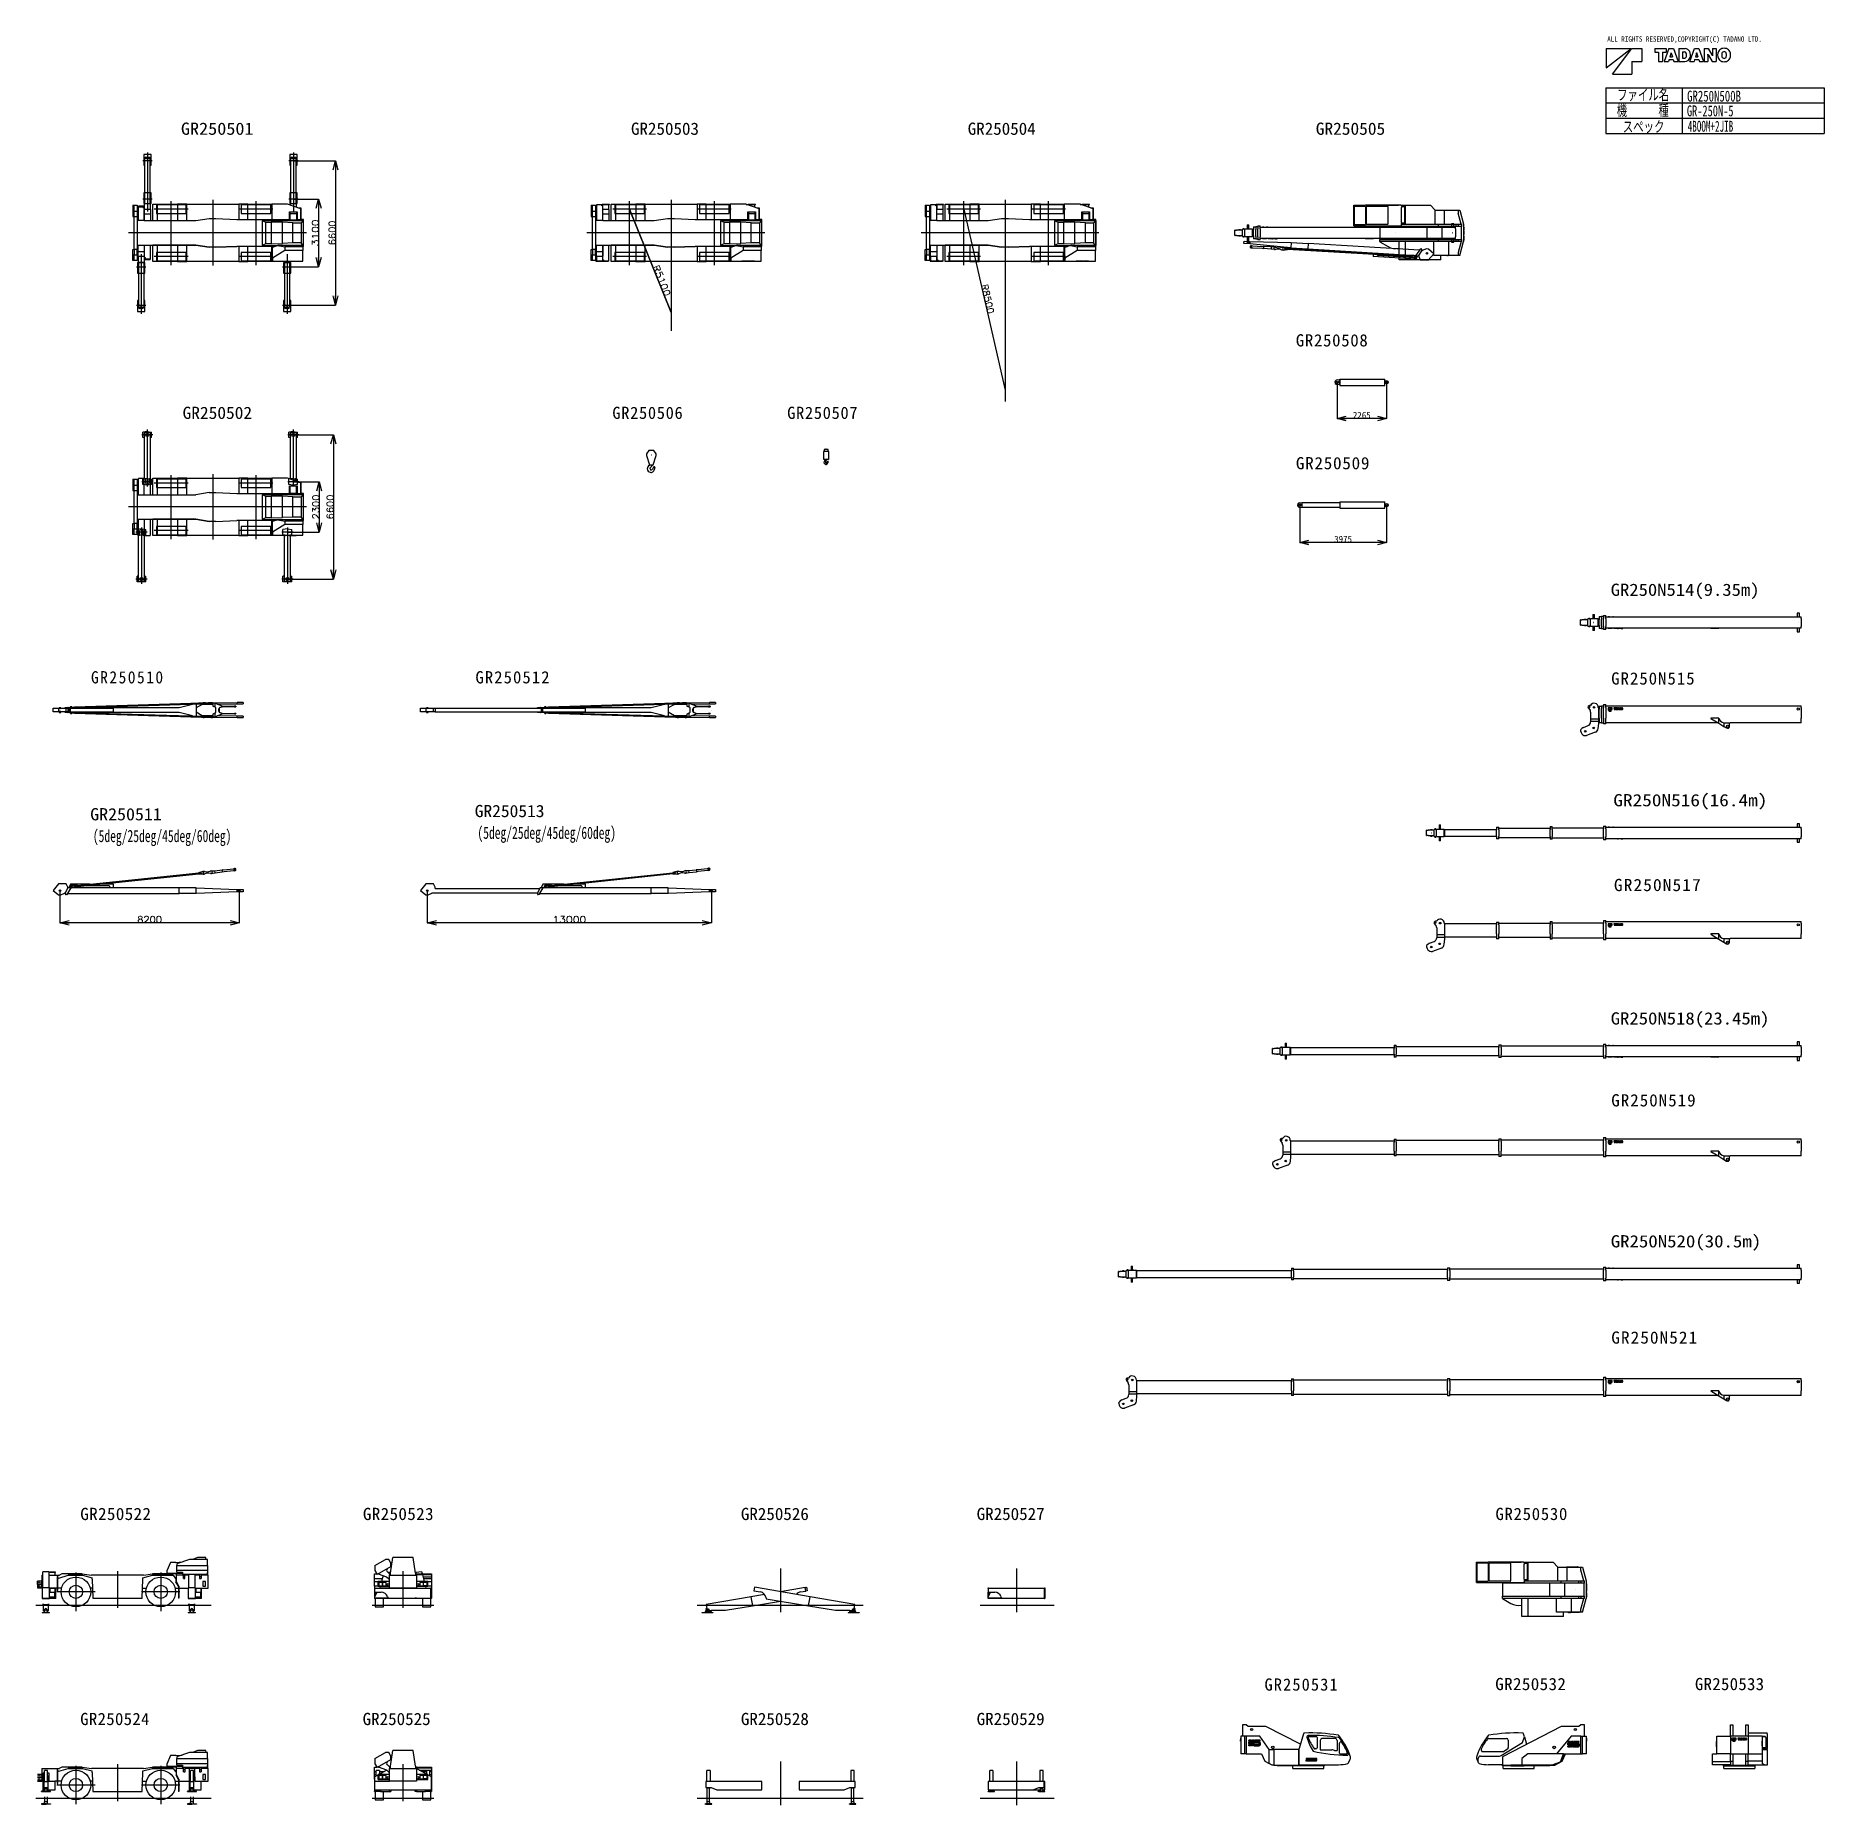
# Model space of a CAD drawing. Extents: x -120528 to -38681, y -40362 to 40632.
import ezdxf

# ---------------------------------------------------------------- set-up
doc = ezdxf.new("R2010")
doc.units = 0
doc.header["$PDMODE"] = 35
doc.layers.get('0').update_dxf_attribs({"linetype": 'CONTINUOUS'})
doc.layers.get('DEFPOINTS').update_dxf_attribs({"linetype": 'CONTINUOUS'})
doc.styles.add('MX_DIMTXSTY_2', font='txt.shx', dxfattribs={"width": 1.1, "bigfont": 'extfont.shx'})
doc.styles.add('MX_DIMTXSTY_3', font='txt.shx', dxfattribs={"width": 1.2, "bigfont": 'extfont.shx'})
doc.styles.add('MX_DIMTXSTY_4', font='txt.shx', dxfattribs={"width": 1.15, "bigfont": 'extfont.shx'})
doc.styles.add('MX_DIMTXSTY_5', font='txt.shx', dxfattribs={"width": 1.05, "bigfont": 'extfont.shx'})
doc.styles.add('MX_NOTE_STANDARD', font='txt.shx', dxfattribs={"bigfont": 'extfont.shx'})
doc.dimstyles.new('MXDIMSTYLE', dxfattribs={"dimtxt": 2.8, "dimasz": 2.5, "dimexe": 1, "dimexo": 0.5, "dimgap": 0.5, "dimtad": 1, "dimdsep": 46, "dimtxsty": 'MX_NOTE_STANDARD', "dimblk1": 'OPEN30', "dimblk2": 'OPEN30', "dimsah": 1, "dimcen": 2.5, "dimadec": 0, "dimazin": 0, "dimtfac": 1, "dimtmove": 0, "dimatfit": 3, "dimldrblk": 'OPEN30', "dimfxl": 1, "dimtzin": 0, "dimarcsym": 0})

msp = doc.modelspace()

# ---------------------------------------------------------------- texts
at = {"color": 7, "linetype": 'Continuous', "attachment_point": 1}
for s, insert, char_height in [('\\W0.804562;\\A1;ALL RIGHTS RESERVED,COPYRIGHT(C) TADANO LTD.', (-48611.87, 40604.65), 245), ('\\W0.733334;\\A1;ファイル名', (-48161.31, 38180.36), 500), ('\\W0.725516;\\A1;GR250N500B', (-44958.68, 38120.27), 500), ('\\W0.733334;\\A1;機\u3000\u3000\u3000種', (-48177.51, 37468.04), 500), ('\\W0.697046;\\A1;GR-250N-5', (-44966.28, 37444.84), 500), ('\\W0.733334;\\A1;スペック', (-47900.09, 36721.04), 500), ('\\W0.612414;\\A1;4BOOM+2JIB', (-44928.7, 36739.38), 500), ('\\W0.693731;\\A1;(5deg/25deg/45deg/60deg)', (-117916.92, 4285.04), 560), ('\\W0.693731;\\A1;(5deg/25deg/45deg/60deg)', (-100317.34, 4432.06), 560)]:
    msp.add_mtext(s, dxfattribs=dict(at, insert=insert, char_height=char_height))
at = {"color": 7, "linetype": 'Continuous', "char_height": 560, "attachment_point": 1}
for s, insert, line_spacing_factor in [('\\W1.091000;\\A1;GR250501', (-113886.25, 36658.51), 0.6), ('\\W1.021000;\\A1;GR250503', (-93289.44, 36658.51), 0.6), ('\\W1.021000;\\A1;GR250504', (-77878.72, 36658.51), 0.6), ('\\W1.043000;\\A1;GR250505', (-61951.1, 36658.51), 0.6), ('\\T1.088847;\\W1.001978;\\A1;GR250508', (-62863.13, 26971.89), 0.6), ('\\W1.043000;\\A1;GR250502', (-113808.3, 23653.06), 0.6), ('\\T1.088847;\\W0.979935;\\A1;GR250506', (-94139.99, 23653.06), 0.6), ('\\T1.088847;\\W0.979935;\\A1;GR250507', (-86139.99, 23653.06), 0.6), ('\\T1.088847;\\W1.024938;\\A1;GR250509', (-62860.38, 21349.07), 0.6), ('\\W1.117117;\\A1;GR250N514(9.35m)', (-48452.39, 15554.45), 0.794286), ('\\T1.190082;\\W0.928507;\\A1;GR250510', (-118000.98, 11548.6), 0.794286), ('\\T1.137778;\\W0.992285;\\A1;GR250512', (-100406.59, 11548.6), 0.794286), ('\\T1.121108;\\W1.004364;\\A1;GR250N515', (-48428.86, 11494.26), 0.794286), ('\\W1.156205;\\A1;GR250N516(16.4m)', (-48332.29, 5922.04), 0.794286), ('\\W1.075191;\\A1;GR250511', (-118036.71, 5279.35), 0.794286), ('\\W1.047521;\\A1;GR250513', (-100439.71, 5426.38), 0.794286), ('\\T1.121107;\\W1.046532;\\A1;GR250N517', (-48307.04, 2041.17), 0.794286), ('\\W1.121110;\\A1;GR250N518(23.45m)', (-48452.03, -4065.69), 0.794286), ('\\T1.121108;\\W1.016869;\\A1;GR250N519', (-48427.27, -7814.22), 0.794286), ('\\W1.129130;\\A1;GR250N520(30.5m)', (-48451.23, -14267.76), 0.794286), ('\\T1.121108;\\W1.034482;\\A1;GR250N521', (-48424.99, -18673.94), 0.794286), ('\\T1.043005;\\W1.023005;\\A1;GR250522', (-118491.59, -26747.53), 0.6), ('\\T1.043005;\\W1.023005;\\A1;GR250523', (-105558.6, -26747.53), 0.6), ('\\W1.021000;\\A1;GR250526', (-88260.97, -26747.53), 0.6), ('\\W1.021000;\\A1;GR250527', (-77469.75, -26747.53), 0.6), ('\\T1.088847;\\W1.001239;\\A1;GR250530', (-53727.39, -26747.53), 0.6), ('\\T1.137777;\\W0.979473;\\A1;GR250531', (-64295.75, -34555.96), 0.6), ('\\T1.043005;\\W1.023005;\\A1;GR250532', (-53737.94, -34533.22), 0.6), ('\\T1.043000;\\A1;GR250533', (-44596.59, -34533.22), 0.6), ('\\T1.043005;\\W1.001239;\\A1;GR250524', (-118493.88, -36132.48), 0.6), ('\\W1.021596;\\A1;GR250525', (-105571.05, -36132.48), 0.6), ('\\W1.021000;\\A1;GR250528', (-88260.97, -36132.48), 0.6), ('\\W1.021000;\\A1;GR250529', (-77469.75, -36132.48), 0.6)]:
    msp.add_mtext(s, dxfattribs=dict(at, insert=insert, line_spacing_factor=line_spacing_factor))

# ---------------------------------------------------------------- blocks, each defined once
blk = doc.blocks.new('_OPEN30')
at = {"color": 0, "linetype": 'ByBlock', "lineweight": -2}
for p, q in [((-1, 0.267949), (0, 0)), ((0, 0), (-1, -0.267949)), ((0, 0), (-1, 0))]:
    blk.add_line(p, q, dxfattribs=at)
blk = doc.blocks.new('*D1')
at = {"color": 7, "linetype": 'Continuous'}
for p, q in [((-108737.483003, 34912.805265), (-106812.140962, 34912.805265)), ((-106813.140962, 34912.805265), (-106813.140962, 28307.628687)), ((-109022.483003, 28307.628687), (-106812.140962, 28307.628687))]:
    blk.add_line(p, q, dxfattribs=at)
at = {"layer": 'DEFPOINTS', "color": 0, "linetype": 'Continuous'}
for p in [(-108737.983003, 34912.805265), (-109022.983003, 28307.628687), (-106813.140962, 28307.628687)]:
    blk.add_point(p, dxfattribs=at)
at = {"color": 7, "linetype": 'Continuous', "xscale": 415.5, "yscale": 415.5, "zscale": 415.5}
for p, rotation in [((-106813.140962, 34912.805265), 90), ((-106813.140962, 28307.628687), 270)]:
    blk.add_blockref('_OPEN30', p, dxfattribs=dict(at, rotation=rotation))
at = {"color": 7, "linetype": 'Continuous', "insert": (-106963.640962, 31610.216886), "char_height": 300, "attachment_point": 5, "rotation": 90, "style": 'MX_DIMTXSTY_2'}
blk.add_mtext('\\A1;6600', dxfattribs=at)
blk = doc.blocks.new('*D2')
at = {"color": 7, "linetype": 'Continuous'}
for p, q in [((-108737.48307, 33160.216975), (-107582.906532, 33160.216975)), ((-107583.906532, 33160.216975), (-107583.906532, 30060.216975)), ((-109022.48307, 30060.216975), (-107582.906532, 30060.216975))]:
    blk.add_line(p, q, dxfattribs=at)
at = {"layer": 'DEFPOINTS', "color": 0, "linetype": 'Continuous'}
for p in [(-108737.98307, 33160.216975), (-109022.98307, 30060.216975), (-107583.906532, 30060.216975)]:
    blk.add_point(p, dxfattribs=at)
at = {"color": 7, "linetype": 'Continuous', "xscale": 415.5, "yscale": 415.5, "zscale": 415.5}
for p, rotation in [((-107583.906532, 33160.216975), 90), ((-107583.906532, 30060.216975), 270)]:
    blk.add_blockref('_OPEN30', p, dxfattribs=dict(at, rotation=rotation))
at = {"color": 7, "linetype": 'Continuous', "insert": (-107734.406532, 31610.216975), "char_height": 300, "attachment_point": 5, "rotation": 90, "style": 'MX_DIMTXSTY_3'}
blk.add_mtext('\\A1;3100', dxfattribs=at)
blk = doc.blocks.new('*D3')
at = {"color": 7, "linetype": 'Continuous'}
for p, q in [((-108744.983353, 22364.594884), (-106908.797806, 22364.594884)), ((-106909.797806, 22364.594884), (-106909.797806, 15764.594498)), ((-109014.982865, 15764.594498), (-106908.797806, 15764.594498))]:
    blk.add_line(p, q, dxfattribs=at)
at = {"layer": 'DEFPOINTS', "color": 0, "linetype": 'Continuous'}
for p in [(-108745.483353, 22364.594884), (-109015.482865, 15764.594498), (-106909.797806, 15764.594498)]:
    blk.add_point(p, dxfattribs=at)
at = {"color": 7, "linetype": 'Continuous', "xscale": 415.5, "yscale": 415.5, "zscale": 415.5}
for p, rotation in [((-106909.797806, 22364.594884), 90), ((-106909.797806, 15764.594498), 270)]:
    blk.add_blockref('_OPEN30', p, dxfattribs=dict(at, rotation=rotation))
at = {"color": 7, "linetype": 'Continuous', "insert": (-107060.297806, 19064.59464), "char_height": 300, "attachment_point": 5, "rotation": 90, "style": 'MX_DIMTXSTY_2'}
blk.add_mtext('\\A1;6600', dxfattribs=at)
blk = doc.blocks.new('*D4')
at = {"color": 7, "linetype": 'Continuous'}
for p, q in [((-108744.983345, 20214.594763), (-107557.026802, 20214.594763)), ((-107558.026802, 20214.594763), (-107558.026802, 17914.594519)), ((-109014.982857, 17914.594519), (-107557.026802, 17914.594519))]:
    blk.add_line(p, q, dxfattribs=at)
at = {"layer": 'DEFPOINTS', "color": 0, "linetype": 'Continuous'}
for p in [(-108745.483345, 20214.594763), (-109015.482857, 17914.594519), (-107558.026802, 17914.594519)]:
    blk.add_point(p, dxfattribs=at)
at = {"color": 7, "linetype": 'Continuous', "xscale": 415.5, "yscale": 415.5, "zscale": 415.5}
for p, rotation in [((-107558.026802, 20214.594763), 90), ((-107558.026802, 17914.594519), 270)]:
    blk.add_blockref('_OPEN30', p, dxfattribs=dict(at, rotation=rotation))
at = {"color": 7, "linetype": 'Continuous', "insert": (-107708.526802, 19064.594641), "char_height": 300, "attachment_point": 5, "rotation": 90, "style": 'MX_DIMTXSTY_2'}
blk.add_mtext('\\A1;2300', dxfattribs=at)
blk = doc.blocks.new('*D5')
at = {"color": 7, "linetype": 'Continuous'}
for p, q in [((-93349.973253, 32695.03115), (-93350.437456, 32694.845365)), ((-91454.509064, 27960.348926), (-93349.50905, 32695.216934)), ((-91454.973252, 27960.163148), (-91455.43747, 27959.977357))]:
    blk.add_line(p, q, dxfattribs=at)
at = {"layer": 'DEFPOINTS', "color": 0, "linetype": 'Continuous'}
for p in [(-93349.50905, 32695.216934), (-93349.50905, 32695.216934), (-91454.509049, 27960.348932)]:
    blk.add_point(p, dxfattribs=at)
at = {"color": 7, "linetype": 'Continuous', "xscale": 2.77, "yscale": 2.77, "zscale": 2.77}
for p, rotation in [((-93349.50905, 32695.216934), 111.8123909999999), ((-91454.509064, 27960.348926), 291.812391)]:
    blk.add_blockref('_OPEN30', p, dxfattribs=dict(at, rotation=rotation))
at = {"color": 7, "linetype": 'Continuous', "insert": (-91880.335343, 29429.362774), "char_height": 300, "attachment_point": 5, "rotation": 291.8124214336, "style": 'MX_DIMTXSTY_4'}
blk.add_mtext('\\A1;R5100', dxfattribs=at)
blk = doc.blocks.new('*D6')
at = {"color": 7, "linetype": 'Continuous'}
for p, q in [((-78060.70363, 32695.216948), (-76165.703689, 24409.14579)), ((-78060.216274, 32695.328405), (-78059.728799, 32695.439889)), ((-76166.191106, 24409.034319), (-76166.678521, 24408.922849))]:
    blk.add_line(p, q, dxfattribs=at)
at = {"layer": 'DEFPOINTS', "color": 0, "linetype": 'Continuous'}
for p in [(-78060.70369, 32695.216934), (-76165.70369, 24409.14579), (-76165.703689, 24409.14579)]:
    blk.add_point(p, dxfattribs=at)
at = {"color": 7, "linetype": 'Continuous', "xscale": 2.77, "yscale": 2.77, "zscale": 2.77}
for p, rotation in [((-78060.70363, 32695.216948), 102.881841), ((-76165.703689, 24409.14579), 282.881841)]:
    blk.add_blockref('_OPEN30', p, dxfattribs=dict(at, rotation=rotation))
at = {"color": 7, "linetype": 'Continuous', "insert": (-76966.491459, 28585.734015), "char_height": 300, "attachment_point": 5, "rotation": 282.8818302659, "style": 'MX_DIMTXSTY_5'}
blk.add_mtext('\\A1;R8500', dxfattribs=at)
blk = doc.blocks.new('*D7')
at = {"color": 7, "linetype": 'Continuous'}
for p, q in [((-119420.040281, 1500.525328), (-119420.040281, 26.880675)), ((-111220.040291, 1498.225279), (-111220.040291, 26.880675)), ((-111220.040291, 27.880675), (-119420.040281, 27.880675))]:
    blk.add_line(p, q, dxfattribs=at)
at = {"layer": 'DEFPOINTS', "color": 0, "linetype": 'Continuous'}
for p in [(-119420.040281, 1501.025328), (-111220.040291, 1498.725279), (-119420.040281, 27.880675)]:
    blk.add_point(p, dxfattribs=at)
at = {"color": 7, "linetype": 'Continuous', "xscale": 415.5, "yscale": 415.5, "zscale": 415.5, "rotation": 180}
blk.add_blockref('_OPEN30', (-119420.040281, 27.880675), dxfattribs=at)
at = {"color": 7, "linetype": 'Continuous', "xscale": 415.5, "yscale": 415.5, "zscale": 415.5}
blk.add_blockref('_OPEN30', (-111220.040291, 27.880675), dxfattribs=at)
at = {"color": 7, "linetype": 'Continuous', "insert": (-115320.040291, 178.380675), "char_height": 300, "attachment_point": 5, "style": 'MX_DIMTXSTY_2'}
blk.add_mtext('\\A1;8200', dxfattribs=at)
blk = doc.blocks.new('*D8')
at = {"color": 7, "linetype": 'Continuous'}
for p, q in [((-102609.909141, 1500.525206), (-102609.909141, 26.880675)), ((-89609.908604, 1498.225279), (-89609.908604, 26.880675)), ((-89609.908604, 27.880675), (-102609.909141, 27.880675))]:
    blk.add_line(p, q, dxfattribs=at)
at = {"layer": 'DEFPOINTS', "color": 0, "linetype": 'Continuous'}
for p in [(-102609.909141, 1501.025206), (-89609.908604, 1498.725279), (-102609.909141, 27.880675)]:
    blk.add_point(p, dxfattribs=at)
at = {"color": 7, "linetype": 'Continuous', "xscale": 415.5, "yscale": 415.5, "zscale": 415.5, "rotation": 180}
blk.add_blockref('_OPEN30', (-102609.909141, 27.880675), dxfattribs=at)
at = {"color": 7, "linetype": 'Continuous', "xscale": 415.5, "yscale": 415.5, "zscale": 415.5}
blk.add_blockref('_OPEN30', (-89609.908604, 27.880675), dxfattribs=at)
at = {"color": 7, "linetype": 'Continuous', "insert": (-96109.909092, 178.380675), "char_height": 300, "attachment_point": 5, "style": 'MX_DIMTXSTY_3'}
blk.add_mtext('\\A1;13000', dxfattribs=at)
blk = doc.blocks.new('*D9')
at = {"color": 7, "linetype": 'Continuous'}
for p, q in [((-60976.777549, 24772.581743), (-60976.777549, 23113.606645)), ((-58711.777549, 24772.582963), (-58711.777549, 23113.606645)), ((-58711.777549, 23114.606645), (-60976.777549, 23114.606645))]:
    blk.add_line(p, q, dxfattribs=at)
at = {"layer": 'DEFPOINTS', "color": 0, "linetype": 'Continuous'}
for p in [(-60976.777549, 24773.081743), (-58711.777549, 24773.082963), (-60976.777549, 23114.606645)]:
    blk.add_point(p, dxfattribs=at)
at = {"color": 7, "linetype": 'Continuous', "xscale": 415.5, "yscale": 415.5, "zscale": 415.5, "rotation": 180}
blk.add_blockref('_OPEN30', (-60976.777549, 23114.606645), dxfattribs=at)
at = {"color": 7, "linetype": 'Continuous', "xscale": 415.5, "yscale": 415.5, "zscale": 415.5}
blk.add_blockref('_OPEN30', (-58711.777549, 23114.606645), dxfattribs=at)
at = {"color": 7, "linetype": 'Continuous', "insert": (-59844.277549, 23265.106645), "char_height": 300, "attachment_point": 5}
blk.add_mtext('\\A1;2265', dxfattribs=at)
blk = doc.blocks.new('*D10')
at = {"color": 7, "linetype": 'Continuous'}
for p, q in [((-62686.777549, 19149.73846), (-62686.777549, 17438.652278)), ((-58711.777549, 19149.73968), (-58711.777549, 17438.652278)), ((-58711.777549, 17439.652278), (-62686.777549, 17439.652278))]:
    blk.add_line(p, q, dxfattribs=at)
at = {"layer": 'DEFPOINTS', "color": 0, "linetype": 'Continuous'}
for p in [(-62686.777549, 19150.23846), (-58711.777549, 19150.23968), (-62686.777549, 17439.652278)]:
    blk.add_point(p, dxfattribs=at)
at = {"color": 7, "linetype": 'Continuous', "xscale": 415.5, "yscale": 415.5, "zscale": 415.5, "rotation": 180}
blk.add_blockref('_OPEN30', (-62686.777549, 17439.652278), dxfattribs=at)
at = {"color": 7, "linetype": 'Continuous', "xscale": 415.5, "yscale": 415.5, "zscale": 415.5}
blk.add_blockref('_OPEN30', (-58711.777549, 17439.652278), dxfattribs=at)
at = {"color": 7, "linetype": 'Continuous', "insert": (-60699.277549, 17590.152278), "char_height": 300, "attachment_point": 5}
blk.add_mtext('\\A1;3975', dxfattribs=at)

# ---------------------------------------------------------------- dimensions: what is measured, and where the dimension line sits
at = {"color": 7, "linetype": 'Continuous'}
for base, p1, p2, angle, text, override, picture, middle in [((-106813.14, 28307.63), (-108737.98, 34912.81), (-109022.98, 28307.63), 90, '\\A1;6600', {"dimtxt": 300, "dimasz": 415.5, "dimdec": 1, "dimtxsty": 'MX_DIMTXSTY_2'}, '*D1', (-106813.14, 31610.22)), ((-107583.91, 30060.22), (-108737.98, 33160.22), (-109022.98, 30060.22), 90, '\\A1;<>', {"dimtxt": 300, "dimasz": 415.5, "dimdec": 1, "dimtxsty": 'MX_DIMTXSTY_3', "dimtzin": 8}, '*D2', (-107583.91, 31610.22)), ((-93349.51, 32695.22), (-91454.51, 27960.35), (-93349.51, 32695.22), 111.812391, '\\A1;R<>', {"dimtxt": 300, "dimasz": 2.77, "dimdec": 1, "dimtxsty": 'MX_DIMTXSTY_4', "dimtzin": 8}, '*D5', (-92020.06, 29373.44)), ((-76165.7, 24409.15), (-78060.7, 32695.22), (-76165.7, 24409.15), 102.881841, '\\A1;R<>', {"dimtxt": 300, "dimasz": 2.77, "dimdec": 1, "dimtxsty": 'MX_DIMTXSTY_5', "dimtzin": 8}, '*D6', (-77113.2, 28552.18)), ((-106909.8, 15764.59), (-108745.48, 22364.59), (-109015.48, 15764.59), 90, '\\A1;<>', {"dimtxt": 300, "dimasz": 415.5, "dimdec": 1, "dimtxsty": 'MX_DIMTXSTY_2', "dimtzin": 8}, '*D3', (-106909.8, 19064.59)), ((-107558.03, 17914.59), (-108745.48, 20214.59), (-109015.48, 17914.59), 90, '\\A1;<>', {"dimtxt": 300, "dimasz": 415.5, "dimdec": 1, "dimtxsty": 'MX_DIMTXSTY_2', "dimtzin": 8}, '*D4', (-107558.03, 19064.59))]:
    dim = msp.add_linear_dim(base=base, p1=p1, p2=p2, angle=angle, text=text, dimstyle='MXDIMSTYLE', override=override, dxfattribs=at)
    dim.commit()
    dim.dimension.update_dxf_attribs({"geometry": picture, "text_midpoint": middle, "dimtype": 128})
for base, p1, p2, override, picture, middle in [((-60976.78, 23114.61), (-58711.78, 24773.08), (-60976.78, 24773.08), {"dimtxt": 300, "dimasz": 415.5, "dimdec": 1, "dimtzin": 8}, '*D9', (-59844.28, 23114.61)), ((-62686.78, 17439.65), (-58711.78, 19150.24), (-62686.78, 19150.24), {"dimtxt": 300, "dimasz": 415.5, "dimdec": 1, "dimtzin": 8}, '*D10', (-60699.28, 17439.65)), ((-119420.04, 27.88), (-111220.04, 1498.73), (-119420.04, 1501.03), {"dimtxt": 300, "dimasz": 415.5, "dimdec": 1, "dimtxsty": 'MX_DIMTXSTY_2', "dimtzin": 8}, '*D7', (-115320.04, 27.88)), ((-102609.91, 27.88), (-89609.91, 1498.73), (-102609.91, 1501.03), {"dimtxt": 300, "dimasz": 415.5, "dimdec": 1, "dimtxsty": 'MX_DIMTXSTY_3', "dimtzin": 8}, '*D8', (-96109.91, 27.88))]:
    dim = msp.add_linear_dim(base=base, p1=p1, p2=p2, text='\\A1;<>', dimstyle='MXDIMSTYLE', override=override, dxfattribs=at)
    dim.commit()
    dim.dimension.update_dxf_attribs({"geometry": picture, "text_midpoint": middle, "dimtype": 128})

# ---------------------------------------------------------------- linework, layer by layer
at = {"color": 171, "linetype": 'Continuous'}
for p, q in [((-48667.89, 40045.79), (-48667.89, 39163.79)), ((-48667.89, 39163.79), (-47521.29, 40045.79)), ((-48667.89, 40045.79), (-47521.29, 40045.79)), ((-48373.89, 38869.79), (-47491.89, 40045.79)), ((-47491.89, 40045.79), (-47021.49, 40045.79)), ((-47491.89, 39457.79), (-47491.89, 38869.79)), ((-47491.89, 39457.79), (-47021.49, 39457.79)), ((-47021.49, 40045.79), (-47021.49, 39457.79)), ((-46433.49, 40045.79), (-46433.49, 39886.19)), ((-46433.49, 40045.79), (-45919.41, 40045.79)), ((-46433.49, 39886.19), (-46269.43, 39886.19)), ((-46269.43, 39886.19), (-46269.43, 39457.79)), ((-46269.43, 39457.79), (-46083.29, 39457.79)), ((-46083.29, 39886.19), (-46083.29, 39457.79)), ((-46083.29, 39886.19), (-45919.41, 39886.19)), ((-45786.35, 40045.79), (-45999.12, 39457.79)), ((-45999.12, 39457.79), (-45807.1, 39457.79)), ((-45919.41, 40045.79), (-45919.41, 39886.19)), ((-45780.64, 39543.47), (-45807.1, 39457.79)), ((-45786.35, 40045.79), (-45585.42, 40045.79)), ((-45780.64, 39543.47), (-45591.13, 39543.47)), ((-45698.4, 39810.09), (-45742.42, 39667.54)), ((-45742.42, 39667.54), (-45629.52, 39667.54)), ((-45687.9, 39856.71), (-45683.79, 39856.71)), ((-45673.37, 39810.09), (-45629.52, 39667.54)), ((-45591.13, 39543.47), (-45564.84, 39457.79)), ((-45585.42, 40045.79), (-45372.65, 39457.79)), ((-45564.84, 39457.79), (-45372.65, 39457.79)), ((-45341.57, 40045.79), (-45341.57, 39457.79)), ((-45341.57, 40045.79), (-45047.82, 40045.79)), ((-45341.57, 39457.79), (-45061.93, 39457.79)), ((-45167.35, 39900.98), (-45167.35, 39605.47)), ((-45167.35, 39900.98), (-45090.66, 39900.98)), ((-45167.35, 39605.47), (-45091.5, 39605.47)), ((-44830.43, 39457.79), (-44617.66, 40045.79)), ((-44830.43, 39457.79), (-44638.32, 39457.79)), ((-44612.03, 39543.47), (-44638.32, 39457.79)), ((-44617.66, 40045.79), (-44416.81, 40045.79)), ((-44612.03, 39543.47), (-44422.44, 39543.47)), ((-44529.71, 39810.09), (-44573.64, 39667.54)), ((-44573.64, 39667.54), (-44460.75, 39667.54)), ((-44519.21, 39856.71), (-44515.26, 39856.71)), ((-44504.68, 39810.09), (-44460.75, 39667.54)), ((-44422.44, 39543.47), (-44396.07, 39457.79)), ((-44416.81, 40045.79), (-44203.96, 39457.79)), ((-44396.07, 39457.79), (-44203.96, 39457.79)), ((-44173.05, 40045.79), (-44173.05, 39457.79)), ((-44173.05, 40045.79), (-43998.58, 40045.79)), ((-44173.05, 39457.79), (-44004.46, 39457.79)), ((-44007.23, 39782.79), (-44003.87, 39782.79)), ((-44004.46, 39738.52), (-44004.46, 39457.79)), ((-43998.58, 40045.79), (-43825.37, 39763.97)), ((-43979.76, 39739.53), (-43806.55, 39457.79)), ((-43806.55, 39457.79), (-43632.17, 39457.79)), ((-43801.26, 39720.71), (-43797.99, 39720.71)), ((-43800.67, 40045.79), (-43632.17, 40045.79)), ((-43800.67, 40045.79), (-43800.67, 39765.07)), ((-43632.17, 40045.79), (-43632.17, 39457.79)), ((-48373.89, 38869.79), (-47491.89, 38869.79)), ((-48681.33, 38255.44), (-48681.33, 36155.44)), ((-48681.33, 38255.44), (-38681.33, 38255.44)), ((-45181.33, 38255.44), (-45181.33, 36155.44)), ((-38681.33, 38255.44), (-38681.33, 36155.44)), ((-48681.33, 37555.44), (-38681.33, 37555.44)), ((-48681.33, 36855.44), (-38681.33, 36855.44)), ((-48681.33, 36155.44), (-38681.33, 36155.44)), ((-93349.51, 32695.22), (-91454.51, 27960.35))]:
    msp.add_line(p, q, dxfattribs=at)
at = {"color": 130, "linetype": 'Continuous'}
for p, q in [((-115252.98, 35202.81), (-115582.98, 35202.81)), ((-115582.98, 35202.81), (-115582.98, 34712.81)), ((-115417.98, 35294.04), (-115417.98, 32594.88)), ((-115252.98, 34712.81), (-115252.98, 35202.81)), ((-108572.98, 35202.81), (-108902.98, 35202.81)), ((-108902.98, 35202.81), (-108902.98, 34712.81)), ((-108737.98, 35294.04), (-108737.98, 32594.88)), ((-108572.98, 34712.81), (-108572.98, 35202.81)), ((-115203.83, 34912.81), (-115632.94, 34912.81)), ((-115582.98, 34712.81), (-115530.98, 34712.81)), ((-115304.98, 35011.87), (-115530.98, 35011.87)), ((-115530.98, 32961.82), (-115530.98, 35011.87)), ((-115515.07, 35077.81), (-115515.07, 35011.87)), ((-115467.98, 35048.21), (-115515.07, 35077.81)), ((-115515.07, 35077.81), (-115320.89, 35077.81)), ((-115467.98, 35011.87), (-115467.98, 35048.21)), ((-115467.98, 35017.81), (-115417.98, 35017.81)), ((-115417.98, 35018.4), (-115417.98, 35011.27)), ((-115417.98, 35017.81), (-115367.98, 35017.81)), ((-115320.89, 35077.81), (-115367.98, 35048.21)), ((-115367.98, 35048.21), (-115367.98, 35011.87)), ((-115320.89, 35077.81), (-115320.89, 35011.87)), ((-115304.98, 35011.87), (-115304.98, 32961.82)), ((-115304.98, 34890.31), (-115304.98, 34935.31)), ((-115304.98, 34712.81), (-115252.98, 34712.81)), ((-108523.83, 34912.81), (-108952.95, 34912.81)), ((-108902.98, 34712.81), (-108850.98, 34712.81)), ((-108624.98, 35011.87), (-108850.98, 35011.87)), ((-108850.98, 32961.82), (-108850.98, 35011.87)), ((-108835.07, 35077.81), (-108835.07, 35011.87)), ((-108787.98, 35048.21), (-108835.07, 35077.81)), ((-108835.07, 35077.81), (-108640.89, 35077.81)), ((-108787.98, 35011.87), (-108787.98, 35048.21)), ((-108787.98, 35017.81), (-108737.98, 35017.81)), ((-108737.98, 35018.4), (-108737.98, 35011.27)), ((-108737.98, 35017.81), (-108687.98, 35017.81)), ((-108640.89, 35077.81), (-108687.98, 35048.21)), ((-108687.98, 35048.21), (-108687.98, 35011.87)), ((-108640.89, 35077.81), (-108640.89, 35011.87)), ((-108624.98, 35011.87), (-108624.98, 32961.82)), ((-108624.98, 34890.31), (-108624.98, 34935.31)), ((-108624.98, 34712.81), (-108572.98, 34712.81)), ((-115831.98, 32806.66), (-115831.98, 32833.5)), ((-115603.98, 32833.5), (-115831.98, 32833.5)), ((-115831.98, 32806.66), (-115603.98, 32806.66)), ((-115831.98, 32170.22), (-115831.98, 32806.66)), ((-115203.83, 33160.22), (-115632.94, 33160.22)), ((-115603.98, 32806.66), (-115603.98, 32833.5)), ((-115603.98, 32740.59), (-115603.98, 32806.66)), ((-115603.98, 32767.44), (-115573.98, 32767.44)), ((-115573.98, 32740.59), (-115603.98, 32740.59)), ((-115582.98, 33450.22), (-115582.98, 32960.22)), ((-115252.98, 33450.22), (-115582.98, 33450.22)), ((-115582.98, 32960.22), (-115252.98, 32960.22)), ((-115573.98, 32767.44), (-115573.98, 32740.59)), ((-115573.98, 32740.59), (-115573.98, 32170.22)), ((-115546.98, 32676.11), (-115546.98, 32961.82)), ((-115546.98, 32961.82), (-115288.98, 32961.82)), ((-115288.98, 32961.82), (-115288.98, 32676.11)), ((-115252.98, 32960.22), (-115252.98, 33450.22)), ((-108523.83, 33160.22), (-108952.95, 33160.22)), ((-108902.98, 33450.22), (-108902.98, 32960.22)), ((-108572.98, 33450.22), (-108902.98, 33450.22)), ((-108902.98, 32960.22), (-108572.98, 32960.22)), ((-108866.98, 32872.78), (-108866.98, 32961.82)), ((-108866.98, 32961.82), (-108608.98, 32961.82)), ((-108608.98, 32961.82), (-108608.98, 32783.77)), ((-108572.98, 32960.22), (-108572.98, 33450.22)), ((-94856.01, 32909.21), (-94628.01, 32909.21)), ((-94856.01, 32170.22), (-94856.01, 32909.21)), ((-94840.01, 32915.15), (-94614.01, 32915.15)), ((-94840.01, 32909.21), (-94840.01, 32915.15)), ((-94628.01, 32842.21), (-94628.01, 32909.21)), ((-94598.01, 32842.21), (-94628.01, 32842.21)), ((-94614.01, 32915.15), (-94614.01, 32842.21)), ((-94277.01, 32905.3), (-94607.01, 32905.3)), ((-94607.01, 32905.3), (-94607.01, 32905.22)), ((-94607.01, 32905.22), (-94277.01, 32905.22)), ((-94607.01, 32905.22), (-94607.01, 32889.22)), ((-94277.01, 32889.22), (-94607.01, 32889.22)), ((-94598.01, 32842.21), (-94598.01, 32170.22)), ((-94571.01, 32676.11), (-94571.01, 32889.22)), ((-94313.01, 32889.22), (-94313.01, 32676.11)), ((-94277.01, 32905.22), (-94277.01, 32905.3)), ((-94277.01, 32889.22), (-94277.01, 32905.22)), ((-88013.82, 32915.15), (-87934.01, 32915.15)), ((-87996.6, 32909.21), (-87948.01, 32909.21)), ((-87948.01, 32892.44), (-87948.01, 32909.21)), ((-87934.01, 32915.15), (-87934.01, 32887.61)), ((-87597.01, 32905.3), (-87927.01, 32905.3)), ((-87927.01, 32905.3), (-87927.01, 32905.22)), ((-87927.01, 32905.22), (-87597.01, 32905.22)), ((-87927.01, 32905.22), (-87927.01, 32889.22)), ((-87597.01, 32889.22), (-87927.01, 32889.22)), ((-87891.01, 32872.78), (-87891.01, 32889.22)), ((-87633.01, 32889.22), (-87633.01, 32783.77)), ((-87597.01, 32905.22), (-87597.01, 32905.3)), ((-87597.01, 32889.22), (-87597.01, 32905.22)), ((-79567.2, 32909.21), (-79339.2, 32909.21)), ((-79567.2, 32170.22), (-79567.2, 32909.21)), ((-79551.2, 32915.15), (-79325.2, 32915.15)), ((-79551.2, 32909.21), (-79551.2, 32915.15)), ((-79339.2, 32842.21), (-79339.2, 32909.21)), ((-79309.2, 32842.21), (-79339.2, 32842.21)), ((-79325.2, 32915.15), (-79325.2, 32842.21)), ((-78988.2, 32905.3), (-79318.2, 32905.3)), ((-79318.2, 32905.3), (-79318.2, 32905.22)), ((-79318.2, 32905.22), (-78988.2, 32905.22)), ((-79318.2, 32905.22), (-79318.2, 32889.22)), ((-78988.2, 32889.22), (-79318.2, 32889.22)), ((-79309.2, 32842.21), (-79309.2, 32170.22)), ((-79282.2, 32676.11), (-79282.2, 32889.22)), ((-79024.2, 32889.22), (-79024.2, 32676.11)), ((-78988.2, 32905.22), (-78988.2, 32905.3)), ((-78988.2, 32889.22), (-78988.2, 32905.22)), ((-72725.01, 32915.15), (-72645.2, 32915.15)), ((-72707.79, 32909.21), (-72659.2, 32909.21)), ((-72659.2, 32892.44), (-72659.2, 32909.21)), ((-72645.2, 32915.15), (-72645.2, 32887.61)), ((-72308.2, 32905.3), (-72638.2, 32905.3)), ((-72638.2, 32905.3), (-72638.2, 32905.22)), ((-72638.2, 32905.22), (-72308.2, 32905.22)), ((-72638.2, 32905.22), (-72638.2, 32889.22)), ((-72308.2, 32889.22), (-72638.2, 32889.22)), ((-72602.2, 32872.78), (-72602.2, 32889.22)), ((-72344.2, 32889.22), (-72344.2, 32783.77)), ((-72308.2, 32905.22), (-72308.2, 32905.3)), ((-72308.2, 32889.22), (-72308.2, 32905.22)), ((-108893.98, 32571.22), (-108893.98, 32228.22)), ((-87918.01, 32571.22), (-87918.01, 32228.22)), ((-72629.2, 32571.22), (-72629.2, 32228.22)), ((-115831.98, 30258.61), (-115831.98, 30544.32)), ((-115702.98, 30633.12), (-115702.98, 27906.14)), ((-115573.98, 30544.32), (-115573.98, 30258.61)), ((-115546.98, 30479.85), (-115546.98, 31050.22)), ((-115546.98, 30453), (-115546.98, 30479.85)), ((-115546.98, 30479.85), (-115516.98, 30479.85)), ((-115516.98, 30453), (-115546.98, 30453)), ((-115516.98, 30479.85), (-115516.98, 30413.78)), ((-115288.98, 30413.78), (-115516.98, 30413.78)), ((-115516.98, 30413.78), (-115516.98, 30386.93)), ((-115516.98, 30386.93), (-115288.98, 30386.93)), ((-115288.98, 31050.22), (-115288.98, 30413.78)), ((-115288.98, 30413.78), (-115288.98, 30386.93)), ((-109151.98, 30258.61), (-109151.98, 30320.22)), ((-109022.98, 30633.12), (-109022.98, 27906.14)), ((-108893.98, 30320.22), (-108893.98, 30258.61)), ((-94892.01, 30331.21), (-94892.01, 30315.21)), ((-94892.01, 30331.21), (-94562.01, 30331.21)), ((-94892.01, 30315.21), (-94892.01, 30315.14)), ((-94562.01, 30315.21), (-94892.01, 30315.21)), ((-94892.01, 30315.14), (-94562.01, 30315.14)), ((-94856.01, 30331.21), (-94856.01, 30544.32)), ((-94598.01, 30544.32), (-94598.01, 30331.21)), ((-94571.01, 30378.23), (-94571.01, 31050.22)), ((-94571.01, 30378.23), (-94541.01, 30378.23)), ((-94562.01, 30315.21), (-94562.01, 30331.21)), ((-94562.01, 30315.14), (-94562.01, 30315.21)), ((-94555.01, 30305.29), (-94555.01, 30378.23)), ((-94329.01, 30305.29), (-94555.01, 30305.29)), ((-94541.01, 30378.23), (-94541.01, 30311.23)), ((-94313.01, 30311.23), (-94541.01, 30311.23)), ((-94329.01, 30311.23), (-94329.01, 30305.29)), ((-94313.01, 31050.22), (-94313.01, 30311.23)), ((-88212.01, 30320.22), (-88212.01, 30315.21)), ((-88212.01, 30315.21), (-88212.01, 30315.14)), ((-87882.01, 30315.21), (-88212.01, 30315.21)), ((-88212.01, 30315.14), (-87882.01, 30315.14)), ((-87882.01, 30315.21), (-87882.01, 30320.22)), ((-87882.01, 30315.14), (-87882.01, 30315.21)), ((-87875.01, 30305.29), (-87875.01, 30320.22)), ((-87649.01, 30305.29), (-87875.01, 30305.29)), ((-87861.01, 30320.22), (-87861.01, 30311.23)), ((-87633.01, 30311.23), (-87861.01, 30311.23)), ((-87649.01, 30311.23), (-87649.01, 30305.29)), ((-87633.01, 30320.22), (-87633.01, 30311.23)), ((-79603.2, 30331.21), (-79603.2, 30315.21)), ((-79603.2, 30331.21), (-79273.2, 30331.21)), ((-79603.2, 30315.21), (-79603.2, 30315.14)), ((-79273.2, 30315.21), (-79603.2, 30315.21)), ((-79603.2, 30315.14), (-79273.2, 30315.14)), ((-79567.2, 30331.21), (-79567.2, 30544.32)), ((-79309.2, 30544.32), (-79309.2, 30331.21)), ((-79282.2, 30378.23), (-79282.2, 31050.22)), ((-79282.2, 30378.23), (-79252.2, 30378.23)), ((-79273.2, 30315.21), (-79273.2, 30331.21)), ((-79273.2, 30315.14), (-79273.2, 30315.21)), ((-79266.2, 30305.29), (-79266.2, 30378.23)), ((-79040.2, 30305.29), (-79266.2, 30305.29)), ((-79252.2, 30378.23), (-79252.2, 30311.23)), ((-79024.2, 30311.23), (-79252.2, 30311.23)), ((-79040.2, 30311.23), (-79040.2, 30305.29)), ((-79024.2, 31050.22), (-79024.2, 30311.23)), ((-72923.2, 30320.22), (-72923.2, 30315.21)), ((-72923.2, 30315.21), (-72923.2, 30315.14)), ((-72593.2, 30315.21), (-72923.2, 30315.21)), ((-72923.2, 30315.14), (-72593.2, 30315.14)), ((-72593.2, 30315.21), (-72593.2, 30320.22)), ((-72593.2, 30315.14), (-72593.2, 30315.21)), ((-72586.2, 30305.29), (-72586.2, 30320.22)), ((-72360.2, 30305.29), (-72586.2, 30305.29)), ((-72572.2, 30320.22), (-72572.2, 30311.23)), ((-72344.2, 30311.23), (-72572.2, 30311.23)), ((-72360.2, 30311.23), (-72360.2, 30305.29)), ((-72344.2, 30320.22), (-72344.2, 30311.23)), ((-115912.09, 30060.22), (-115496.34, 30060.22)), ((-115867.98, 30260.22), (-115867.98, 29770.22)), ((-115867.98, 30260.22), (-115537.98, 30260.22)), ((-115867.98, 29770.22), (-115537.98, 29770.22)), ((-115573.98, 30258.61), (-115831.98, 30258.61)), ((-115815.98, 28208.56), (-115815.98, 30258.61)), ((-115589.98, 30258.61), (-115589.98, 28208.56)), ((-115537.98, 29770.22), (-115537.98, 30260.22)), ((-109232.09, 30060.22), (-108816.34, 30060.22)), ((-109187.98, 30260.22), (-109187.98, 29770.22)), ((-109187.98, 30260.22), (-108857.98, 30260.22)), ((-109187.98, 29770.22), (-108857.98, 29770.22)), ((-108893.98, 30258.61), (-109151.98, 30258.61)), ((-109135.98, 28208.56), (-109135.98, 30258.61)), ((-108909.98, 30258.61), (-108909.98, 28208.56)), ((-108857.98, 29770.22), (-108857.98, 30260.22)), ((-115912.09, 28307.63), (-115496.34, 28307.63)), ((-115867.98, 28507.63), (-115867.98, 28017.63)), ((-115815.98, 28507.63), (-115867.98, 28507.63)), ((-115867.98, 28017.63), (-115537.98, 28017.63)), ((-115815.98, 28330.13), (-115815.98, 28285.13)), ((-115815.98, 28208.56), (-115589.98, 28208.56)), ((-115800.07, 28142.63), (-115800.07, 28208.56)), ((-115800.07, 28142.63), (-115752.98, 28172.22)), ((-115605.89, 28142.63), (-115800.07, 28142.63)), ((-115752.98, 28172.22), (-115752.98, 28208.56)), ((-115702.98, 28202.63), (-115752.98, 28202.63)), ((-115702.98, 28202.03), (-115702.98, 28209.16)), ((-115652.98, 28202.63), (-115702.98, 28202.63)), ((-115652.98, 28208.56), (-115652.98, 28172.22)), ((-115652.98, 28172.22), (-115605.89, 28142.63)), ((-115605.89, 28142.63), (-115605.89, 28208.56)), ((-115537.98, 28507.63), (-115589.98, 28507.63)), ((-115537.98, 28017.63), (-115537.98, 28507.63)), ((-109232.09, 28307.63), (-108816.34, 28307.63)), ((-109187.98, 28507.63), (-109187.98, 28017.63)), ((-109135.98, 28507.63), (-109187.98, 28507.63)), ((-109187.98, 28017.63), (-108857.98, 28017.63)), ((-109135.98, 28330.13), (-109135.98, 28285.13)), ((-109135.98, 28208.56), (-108909.98, 28208.56)), ((-109120.07, 28142.63), (-109120.07, 28208.56)), ((-109120.07, 28142.63), (-109072.98, 28172.22)), ((-108925.89, 28142.63), (-109120.07, 28142.63)), ((-109072.98, 28172.22), (-109072.98, 28208.56)), ((-109022.98, 28202.63), (-109072.98, 28202.63)), ((-109022.98, 28202.03), (-109022.98, 28209.16)), ((-108972.98, 28202.63), (-109022.98, 28202.63)), ((-108972.98, 28208.56), (-108972.98, 28172.22)), ((-108972.98, 28172.22), (-108925.89, 28142.63)), ((-108925.89, 28142.63), (-108925.89, 28208.56)), ((-108857.98, 28507.63), (-108909.98, 28507.63)), ((-108857.98, 28017.63), (-108857.98, 28507.63)), ((-115171.44, 22364.59), (-115667.5, 22364.59)), ((-115425.48, 22514.59), (-115625.48, 22489.59)), ((-115625.48, 22239.59), (-115625.48, 22489.59)), ((-115552.48, 22230.47), (-115625.48, 22239.59)), ((-115298.48, 22475.09), (-115552.48, 22475.09)), ((-115552.48, 20364.59), (-115552.48, 22475.09)), ((-115425.48, 22608.61), (-115425.48, 19998.1)), ((-115425.48, 22514.59), (-115225.48, 22489.59)), ((-115298.48, 22475.09), (-115298.48, 20364.59)), ((-115225.48, 22239.59), (-115298.48, 22230.47)), ((-115225.48, 22239.59), (-115225.48, 22489.59)), ((-108491.44, 22364.59), (-108987.5, 22364.59)), ((-108745.48, 22514.59), (-108945.48, 22489.59)), ((-108945.48, 22239.59), (-108945.48, 22489.59)), ((-108872.48, 22230.47), (-108945.48, 22239.59)), ((-108618.48, 22475.09), (-108872.48, 22475.09)), ((-108872.48, 20364.59), (-108872.48, 22475.09)), ((-108745.48, 22608.61), (-108745.48, 19998.1)), ((-108745.48, 22514.59), (-108545.48, 22489.59)), ((-108618.48, 22475.09), (-108618.48, 20364.59)), ((-108545.48, 22239.59), (-108618.48, 22230.47)), ((-108545.48, 22239.59), (-108545.48, 22489.59)), ((-115171.44, 20214.59), (-115667.5, 20214.59)), ((-115425.48, 20364.59), (-115625.48, 20339.59)), ((-115625.48, 20089.59), (-115625.48, 20339.59)), ((-115425.48, 20064.59), (-115625.48, 20089.59)), ((-115425.48, 20364.59), (-115225.48, 20339.59)), ((-115225.48, 20089.59), (-115425.48, 20064.59)), ((-115225.48, 20089.59), (-115225.48, 20339.59)), ((-108491.44, 20214.59), (-108987.5, 20214.59)), ((-108745.48, 20364.59), (-108945.48, 20339.59)), ((-108945.48, 20089.59), (-108945.48, 20339.59)), ((-108745.48, 20064.59), (-108945.48, 20089.59)), ((-108745.48, 20364.59), (-108545.48, 20339.59)), ((-108545.48, 20089.59), (-108745.48, 20064.59)), ((-108545.48, 20089.59), (-108545.48, 20339.59)), ((-115695.48, 18064.59), (-115895.48, 18039.59)), ((-115895.48, 17789.59), (-115895.48, 18039.59)), ((-115695.48, 18124.33), (-115695.48, 15541.31)), ((-115695.48, 18064.59), (-115495.48, 18039.59)), ((-115495.48, 17789.59), (-115495.48, 18039.59)), ((-109015.48, 18064.59), (-109215.48, 18039.59)), ((-109215.48, 17789.59), (-109215.48, 18039.59)), ((-109015.48, 18124.33), (-109015.48, 15541.31)), ((-109015.48, 18064.59), (-108815.48, 18039.59)), ((-108815.48, 17789.59), (-108815.48, 18039.59)), ((-115431.04, 17914.59), (-115948.61, 17914.59)), ((-115695.48, 17764.59), (-115895.48, 17789.59)), ((-115822.48, 15654.09), (-115822.48, 17764.59)), ((-115495.48, 17789.59), (-115695.48, 17764.59)), ((-115568.48, 17764.59), (-115568.48, 15654.09)), ((-108751.04, 17914.59), (-109268.61, 17914.59)), ((-109015.48, 17764.59), (-109215.48, 17789.59)), ((-109142.48, 15654.09), (-109142.48, 17764.59)), ((-108815.48, 17789.59), (-109015.48, 17764.59)), ((-108888.48, 17764.59), (-108888.48, 15654.09)), ((-115431.04, 15764.59), (-115948.61, 15764.59)), ((-115822.48, 15898.72), (-115895.48, 15889.59)), ((-115895.48, 15639.59), (-115895.48, 15889.59)), ((-115695.48, 15614.59), (-115895.48, 15639.59)), ((-115822.48, 15654.09), (-115568.48, 15654.09)), ((-115495.48, 15639.59), (-115695.48, 15614.59)), ((-115568.48, 15898.72), (-115495.48, 15889.59)), ((-115495.48, 15639.59), (-115495.48, 15889.59)), ((-108751.04, 15764.59), (-109268.61, 15764.59)), ((-109142.48, 15898.72), (-109215.48, 15889.59)), ((-109215.48, 15639.59), (-109215.48, 15889.59)), ((-109015.48, 15614.59), (-109215.48, 15639.59)), ((-109142.48, 15654.09), (-108888.48, 15654.09)), ((-108815.48, 15639.59), (-109015.48, 15614.59)), ((-108888.48, 15898.72), (-108815.48, 15889.59)), ((-108815.48, 15639.59), (-108815.48, 15889.59)), ((-86445.67, -29519.75), (-86445.67, -31520.6)), ((-75647.99, -29519.75), (-75647.99, -31520.6)), ((-120232.44, -30409.79), (-120232.44, -30899.79)), ((-119902.44, -30409.79), (-120232.44, -30409.79)), ((-120232.44, -30899.79), (-120232.44, -30899.79)), ((-120232.44, -30899.79), (-119902.44, -30899.79)), ((-119617.44, -30899.79), (-120232.44, -30899.79)), ((-119902.44, -30899.79), (-119902.44, -30409.79)), ((-119902.44, -30448.18), (-119881.44, -30448.18)), ((-119881.44, -30609.68), (-119902.44, -30609.68)), ((-119653.44, -30876.1), (-119902.44, -30876.1)), ((-119902.44, -30899.79), (-119902.44, -30899.79)), ((-119895.44, -30834.19), (-119895.44, -30609.68)), ((-119669.44, -30834.19), (-119895.44, -30834.19)), ((-119895.44, -30868.19), (-119895.44, -30834.19)), ((-119669.44, -30868.19), (-119895.44, -30868.19)), ((-119881.44, -30448.18), (-119881.44, -30448.19)), ((-119653.44, -30448.19), (-119881.44, -30448.19)), ((-119881.44, -30448.19), (-119881.44, -30609.69)), ((-119881.44, -30609.69), (-119653.44, -30609.69)), ((-119669.44, -30609.69), (-119669.44, -30834.19)), ((-119669.44, -30834.19), (-119669.44, -30868.19)), ((-119653.44, -30447.79), (-119653.44, -30448.19)), ((-119653.44, -30448.19), (-119653.44, -30809.81)), ((-119653.44, -30809.81), (-119653.44, -30876.1)), ((-119617.44, -30899.79), (-119617.44, -30419.85)), ((-113552.44, -30409.79), (-113552.44, -30899.79)), ((-113222.44, -30409.79), (-113552.44, -30409.79)), ((-113552.44, -30899.79), (-113552.44, -30899.79)), ((-113552.44, -30899.79), (-113222.44, -30899.79)), ((-112937.44, -30899.79), (-113552.44, -30899.79)), ((-113222.44, -30899.79), (-113222.44, -30409.79)), ((-113222.44, -30448.18), (-113201.44, -30448.18)), ((-113201.44, -30609.68), (-113222.44, -30609.68)), ((-112973.44, -30876.1), (-113222.44, -30876.1)), ((-113222.44, -30899.79), (-113222.44, -30899.79)), ((-113215.44, -30834.19), (-113215.44, -30609.68)), ((-112989.44, -30834.19), (-113215.44, -30834.19)), ((-113215.44, -30868.19), (-113215.44, -30834.19)), ((-112989.44, -30868.19), (-113215.44, -30868.19)), ((-113201.44, -30448.18), (-113201.44, -30448.19)), ((-112973.44, -30448.19), (-113201.44, -30448.19)), ((-113201.44, -30448.19), (-113201.44, -30609.69)), ((-113201.44, -30609.69), (-112973.44, -30609.69)), ((-112989.44, -30609.69), (-112989.44, -30834.19)), ((-112989.44, -30834.19), (-112989.44, -30868.19)), ((-112973.44, -30447.79), (-112973.44, -30448.19)), ((-112973.44, -30448.19), (-112973.44, -30809.81)), ((-112973.44, -30809.81), (-112973.44, -30876.1)), ((-112937.44, -30899.79), (-112937.44, -30419.85)), ((-104918.74, -30609.68), (-105028.28, -30834.19)), ((-105028.28, -30834.19), (-105028.28, -30868.19)), ((-105028.28, -30868.19), (-104411.1, -30868.1)), ((-102444.34, -30447.79), (-105022.34, -30448.19)), ((-105022.34, -30448.19), (-105022.32, -30609.69)), ((-105022.32, -30609.69), (-104714.62, -30609.65)), ((-105018.43, -30899.79), (-105018.43, -30868.19)), ((-105002.43, -30899.79), (-105018.43, -30899.79)), ((-105018.42, -30813.98), (-105018.39, -30609.69)), ((-105018.36, -30409.79), (-105002.36, -30409.79)), ((-105018.36, -30448.19), (-105018.36, -30409.79)), ((-105002.43, -30868.19), (-105002.43, -30899.79)), ((-105002.43, -30875.79), (-104408.35, -30875.89)), ((-105002.39, -30609.69), (-105002.42, -30781.17)), ((-105002.36, -30409.79), (-105002.36, -30448.19)), ((-103724.03, -30447.99), (-105002.36, -30447.79)), ((-104431.67, -30809.81), (-104408.28, -30876.1)), ((-104408.28, -30876.1), (-102444.28, -30875.79)), ((-103724.03, -30875.99), (-103038.43, -30876.1)), ((-103038.43, -30876.1), (-103038.35, -30875.89)), ((-102444.35, -30409.79), (-102428.35, -30409.79)), ((-102444.27, -30899.79), (-102444.35, -30409.79)), ((-102444.27, -30899.79), (-102428.27, -30899.79)), ((-102428.35, -30409.79), (-102428.27, -30899.79)), ((-102428.34, -30448.19), (-102424.36, -30448.19)), ((-102424.39, -30609.69), (-102428.32, -30609.69)), ((-102418.42, -30834.19), (-102428.29, -30813.98)), ((-102428.28, -30868.19), (-102418.43, -30868.19)), ((-102424.36, -30448.19), (-102424.39, -30609.69)), ((-102418.43, -30868.19), (-102418.42, -30834.19)), ((-87795.28, -30828.52), (-89847.32, -31174.48)), ((-87176.41, -30712.02), (-87797.27, -30816.69)), ((-87797.27, -30816.69), (-87726.12, -31238.74)), ((-87726.12, -31238.74), (-86445.67, -31022.87)), ((-87642.11, -30387.12), (-87668.96, -30546.37)), ((-87668.96, -30546.37), (-87365.54, -30597.53)), ((-85094.06, -30816.69), (-87642.11, -30387.12)), ((-87119.84, -30841.98), (-87107.8, -30911.24)), ((-87107.8, -30911.24), (-85165.22, -31238.74)), ((-85315.3, -30398.26), (-86445.67, -30588.83)), ((-85525.8, -30597.53), (-85288.45, -30557.51)), ((-85315.3, -30398.26), (-85249.23, -30387.12)), ((-85288.45, -30557.51), (-85315.3, -30398.26)), ((-85222.38, -30546.37), (-85288.45, -30557.51)), ((-85249.23, -30387.12), (-85222.38, -30546.37)), ((-85165.22, -31238.74), (-85094.06, -30816.69)), ((-83044.02, -31174.48), (-85096.06, -30828.52)), ((-76843.37, -30609.68), (-76952.92, -30834.19)), ((-76952.92, -30834.19), (-76952.91, -30868.19)), ((-76952.91, -30868.19), (-76335.73, -30868.1)), ((-74368.98, -30447.79), (-76946.98, -30448.19)), ((-76946.98, -30448.19), (-76946.95, -30609.69)), ((-76946.95, -30609.69), (-76639.25, -30609.65)), ((-76943.07, -30899.79), (-76943.06, -30868.19)), ((-76927.07, -30899.79), (-76943.07, -30899.79)), ((-76943.05, -30813.98), (-76943.02, -30609.69)), ((-76943, -30448.19), (-76942.99, -30409.79)), ((-76942.99, -30409.79), (-76926.99, -30409.79)), ((-76927.06, -30868.19), (-76927.07, -30899.79)), ((-76927.06, -30875.79), (-76332.98, -30875.89)), ((-76927.02, -30609.69), (-76927.05, -30781.18)), ((-76926.99, -30409.79), (-76927, -30448.19)), ((-75647.31, -30447.99), (-76927, -30447.79)), ((-76356.3, -30809.81), (-76332.91, -30876.1)), ((-76332.91, -30876.1), (-74368.91, -30875.79)), ((-75647.31, -30875.99), (-74963.06, -30876.1)), ((-74963.06, -30876.1), (-74962.99, -30875.89)), ((-74368.98, -30409.79), (-74352.98, -30409.79)), ((-74368.91, -30899.79), (-74368.98, -30409.79)), ((-74368.91, -30899.79), (-74352.91, -30899.79)), ((-74352.98, -30409.79), (-74352.91, -30899.79)), ((-74352.98, -30448.19), (-74349, -30448.19)), ((-74349.02, -30609.69), (-74352.95, -30609.69)), ((-74343.06, -30834.19), (-74352.92, -30813.98)), ((-74352.91, -30868.19), (-74343.06, -30868.19)), ((-74349, -30448.19), (-74349.02, -30609.69)), ((-74343.06, -30868.19), (-74343.06, -30834.19)), ((-120232.44, -31535.16), (-119902.44, -31535.16)), ((-120232.44, -31535.16), (-120232.44, -31551.16)), ((-119902.44, -31551.16), (-120232.44, -31551.16)), ((-120196.44, -31238.74), (-120196.44, -31147.74)), ((-120196.44, -31238.74), (-120180.44, -31238.74)), ((-120180.44, -31174.48), (-120180.44, -31147.74)), ((-120180.44, -31461.43), (-120180.44, -31174.48)), ((-120180.44, -31174.48), (-119954.44, -31174.48)), ((-120180.44, -31378.66), (-120180.44, -31401.16)), ((-120180.44, -31401.16), (-120180.44, -31423.66)), ((-120180.44, -31461.43), (-120117.44, -31461.43)), ((-120164.53, -31535.16), (-120117.44, -31480.16)), ((-120117.44, -31423.66), (-120117.44, -31401.16)), ((-120117.44, -31423.66), (-120017.44, -31423.66)), ((-120117.44, -31480.16), (-120117.44, -31423.66)), ((-120017.44, -31401.16), (-120017.44, -31423.66)), ((-120017.44, -31423.66), (-120017.44, -31480.16)), ((-120017.44, -31461.43), (-119954.44, -31461.43)), ((-120017.44, -31480.16), (-119970.35, -31535.16)), ((-119954.44, -31147.74), (-119954.44, -31174.48)), ((-119954.44, -31174.48), (-119954.44, -31461.43)), ((-119954.44, -31238.74), (-119938.44, -31238.74)), ((-119938.44, -31147.74), (-119938.44, -31238.74)), ((-119902.44, -31551.16), (-119902.44, -31535.16)), ((-113552.44, -31535.16), (-113222.44, -31535.16)), ((-113552.44, -31535.16), (-113552.44, -31551.16)), ((-113222.44, -31551.16), (-113552.44, -31551.16)), ((-113516.44, -31238.74), (-113516.44, -31147.74)), ((-113516.44, -31238.74), (-113500.44, -31238.74)), ((-113500.44, -31174.48), (-113500.44, -31147.74)), ((-113500.44, -31461.43), (-113500.44, -31174.48)), ((-113500.44, -31174.48), (-113274.44, -31174.48)), ((-113500.44, -31378.66), (-113500.44, -31401.16)), ((-113500.44, -31401.16), (-113500.44, -31423.66)), ((-113500.44, -31461.43), (-113437.44, -31461.43)), ((-113484.53, -31535.16), (-113437.44, -31480.16)), ((-113437.44, -31423.66), (-113437.44, -31401.16)), ((-113437.44, -31423.66), (-113337.44, -31423.66)), ((-113437.44, -31480.16), (-113437.44, -31423.66)), ((-113337.44, -31401.16), (-113337.44, -31423.66)), ((-113337.44, -31423.66), (-113337.44, -31480.16)), ((-113337.44, -31461.43), (-113274.44, -31461.43)), ((-113337.44, -31480.16), (-113290.35, -31535.16)), ((-113274.44, -31147.74), (-113274.44, -31174.48)), ((-113274.44, -31174.48), (-113274.44, -31461.43)), ((-113274.44, -31238.74), (-113258.44, -31238.74)), ((-113258.44, -31147.74), (-113258.44, -31238.74)), ((-113222.44, -31551.16), (-113222.44, -31535.16)), ((-82662.22, -31215.85), (-90254.38, -31215.85)), ((-90038.49, -31553.88), (-90038.49, -31569.88)), ((-90038.26, -31551.16), (-90038.26, -31535.16)), ((-90038.26, -31535.16), (-89548.26, -31535.16)), ((-89548.26, -31551.16), (-90038.26, -31551.16)), ((-89883.66, -31480.16), (-89913.26, -31535.16)), ((-89853.26, -31423.66), (-89883.66, -31480.16)), ((-89883.66, -31480.16), (-89612.85, -31480.16)), ((-89853.26, -31351.16), (-89817.53, -31351.16)), ((-89853.26, -31401.16), (-89853.26, -31351.16)), ((-89853.26, -31401.16), (-89853.26, -31423.66)), ((-89847.32, -31174.48), (-89798.95, -31461.43)), ((-89798.95, -31461.43), (-89622.44, -31431.67)), ((-89612.85, -31480.16), (-89637.58, -31434.22)), ((-89622.44, -31431.67), (-88962.03, -31438.98)), ((-89583.26, -31535.16), (-89612.85, -31480.16)), ((-89548.26, -31535.16), (-89548.26, -31551.16)), ((-88962.03, -31438.98), (-87727.45, -31230.85)), ((-85163.89, -31230.85), (-83929.31, -31438.98)), ((-83929.31, -31438.98), (-83268.9, -31431.67)), ((-83343.08, -31535.16), (-82853.08, -31535.16)), ((-83343.08, -31535.16), (-83343.08, -31551.16)), ((-82853.08, -31551.16), (-83343.08, -31551.16)), ((-83278.48, -31480.16), (-83308.08, -31535.16)), ((-83253.76, -31434.22), (-83278.48, -31480.16)), ((-83278.48, -31480.16), (-83007.68, -31480.16)), ((-83268.9, -31431.67), (-83092.39, -31461.43)), ((-83092.39, -31461.43), (-83044.02, -31174.48)), ((-83038.08, -31351.16), (-83073.81, -31351.16)), ((-83038.08, -31351.16), (-83038.08, -31401.16)), ((-83038.08, -31423.66), (-83038.08, -31401.16)), ((-83007.68, -31480.16), (-83038.08, -31423.66)), ((-82978.08, -31535.16), (-83007.68, -31480.16)), ((-82853.08, -31535.16), (-82853.08, -31551.16)), ((-73925.38, -31215.85), (-77315.46, -31215.85)), ((-86445.67, -38360.77), (-86445.67, -40361.62)), ((-75647.99, -38360.77), (-75647.99, -40361.62)), ((-120143.24, -39278.87), (-119975.24, -39278.87)), ((-120134.63, -39278.87), (-120134.63, -38777.37)), ((-120059.63, -38777.37), (-120134.63, -38777.37)), ((-119984.63, -38777.37), (-120059.63, -38777.37)), ((-119984.63, -39278.87), (-119984.63, -38777.37)), ((-113463.24, -39278.87), (-113295.24, -39278.87)), ((-113454.63, -39278.87), (-113454.63, -38777.37)), ((-113379.63, -38777.37), (-113454.63, -38777.37)), ((-113304.63, -38777.37), (-113379.63, -38777.37)), ((-113304.63, -39278.87), (-113304.63, -38777.37)), ((-104948.35, -39022.31), (-104948.35, -38777.37)), ((-104798.35, -38777.37), (-104948.35, -38777.37)), ((-104798.35, -38777.37), (-104798.35, -38937.19)), ((-102498.35, -38777.37), (-102648.35, -38777.37)), ((-102648.35, -38777.37), (-102648.35, -38937.19)), ((-102498.35, -39022.31), (-102498.35, -38777.37)), ((-89856.17, -39278.87), (-89856.17, -39550.87)), ((-87296.17, -39278.87), (-89856.17, -39278.87)), ((-89820.67, -39278.87), (-89820.67, -38777.37)), ((-89670.67, -38777.37), (-89820.67, -38777.37)), ((-89670.67, -38777.37), (-89670.67, -39278.87)), ((-87296.17, -39658.87), (-87296.17, -39278.87)), ((-85595.17, -39278.87), (-85595.17, -39658.87)), ((-83035.17, -39278.87), (-85595.17, -39278.87)), ((-83070.67, -38777.37), (-83220.67, -38777.37)), ((-83220.67, -38777.37), (-83220.67, -39278.87)), ((-83070.67, -39278.87), (-83070.67, -38777.37)), ((-83035.17, -39550.87), (-83035.17, -39278.87)), ((-76947.49, -39278.87), (-76947.49, -39658.87)), ((-74387.49, -39278.87), (-76947.49, -39278.87)), ((-76872.99, -39278.87), (-76872.99, -38777.37)), ((-76722.99, -38777.37), (-76872.99, -38777.37)), ((-76722.99, -38777.37), (-76722.99, -39278.87)), ((-74422.99, -38777.37), (-74572.99, -38777.37)), ((-74572.99, -38777.37), (-74572.99, -39278.87)), ((-74422.99, -39278.87), (-74422.99, -38777.37)), ((-74387.49, -39550.87), (-74387.49, -39278.87)), ((-74348.49, -39278.87), (-74387.49, -39278.87)), ((-74348.49, -39658.87), (-74348.49, -39278.87)), ((-120059.63, -39714.87), (-120259.63, -39714.87)), ((-120259.63, -39730.87), (-120259.63, -39714.87)), ((-120259.63, -39730.87), (-120059.63, -39730.87)), ((-120143.24, -39550.87), (-119975.24, -39550.87)), ((-120134.63, -39570.37), (-120134.63, -39550.87)), ((-120134.63, -39570.37), (-120059.63, -39570.37)), ((-120129.63, -39714.87), (-120129.63, -39627.37)), ((-120059.63, -39627.37), (-120129.63, -39627.37)), ((-120114.63, -39570.37), (-120114.63, -39627.37)), ((-120114.63, -40205.37), (-120114.63, -39971.45)), ((-120059.63, -39570.37), (-119984.63, -39570.37)), ((-119989.63, -39627.37), (-120059.63, -39627.37)), ((-120059.63, -39730.87), (-120059.63, -39714.87)), ((-119859.63, -39714.87), (-120059.63, -39714.87)), ((-120059.63, -39730.87), (-119859.63, -39730.87)), ((-120004.63, -39627.37), (-120004.63, -39570.37)), ((-120004.63, -39971.45), (-120004.63, -40205.37)), ((-119989.63, -39714.87), (-119989.63, -39627.37)), ((-119984.63, -39570.37), (-119984.63, -39550.87)), ((-119859.63, -39730.87), (-119859.63, -39714.87)), ((-113379.63, -39714.87), (-113579.63, -39714.87)), ((-113579.63, -39730.87), (-113579.63, -39714.87)), ((-113579.63, -39730.87), (-113379.63, -39730.87)), ((-113463.24, -39550.87), (-113295.24, -39550.87)), ((-113454.63, -39570.37), (-113454.63, -39550.87)), ((-113454.63, -39570.37), (-113379.63, -39570.37)), ((-113449.63, -39714.87), (-113449.63, -39627.37)), ((-113379.63, -39627.37), (-113449.63, -39627.37)), ((-113434.63, -39570.37), (-113434.63, -39627.37)), ((-113434.63, -40205.37), (-113434.63, -39971.45)), ((-113379.63, -39570.37), (-113304.63, -39570.37)), ((-113309.63, -39627.37), (-113379.63, -39627.37)), ((-113379.63, -39730.87), (-113379.63, -39714.87)), ((-113179.63, -39714.87), (-113379.63, -39714.87)), ((-113379.63, -39730.87), (-113179.63, -39730.87)), ((-113324.63, -39627.37), (-113324.63, -39570.37)), ((-113324.63, -39971.45), (-113324.63, -40205.37)), ((-113309.63, -39714.87), (-113309.63, -39627.37)), ((-113304.63, -39570.37), (-113304.63, -39550.87)), ((-113179.63, -39730.87), (-113179.63, -39714.87)), ((-105023.35, -39730.87), (-105023.35, -39714.87)), ((-104998.35, -39714.87), (-105023.35, -39714.87)), ((-105023.35, -39730.87), (-104998.35, -39730.87)), ((-104998.35, -39730.87), (-104998.35, -39714.87)), ((-104998.35, -39714.87), (-104748.35, -39714.87)), ((-104748.35, -39730.87), (-104998.35, -39730.87)), ((-104943.35, -39714.87), (-104943.35, -39668.87)), ((-104803.35, -39668.87), (-104803.35, -39714.87)), ((-104748.35, -39714.87), (-104748.35, -39730.87)), ((-104723.35, -39714.87), (-104748.35, -39714.87)), ((-104748.35, -39730.87), (-104723.35, -39730.87)), ((-104723.35, -39730.87), (-104723.35, -39714.87)), ((-102723.35, -39730.87), (-102723.35, -39714.87)), ((-102698.35, -39714.87), (-102723.35, -39714.87)), ((-102723.35, -39730.87), (-102698.35, -39730.87)), ((-102698.35, -39730.87), (-102698.35, -39714.87)), ((-102698.35, -39714.87), (-102448.35, -39714.87)), ((-102448.35, -39730.87), (-102698.35, -39730.87)), ((-102643.35, -39714.87), (-102643.35, -39668.87)), ((-102503.35, -39668.87), (-102503.35, -39714.87)), ((-102448.35, -39714.87), (-102448.35, -39730.87)), ((-102423.35, -39714.87), (-102448.35, -39714.87)), ((-102448.35, -39730.87), (-102423.35, -39730.87)), ((-102423.35, -39730.87), (-102423.35, -39714.87)), ((-82662.22, -40056.87), (-90254.38, -40056.87)), ((-89856.17, -39550.87), (-89616.17, -39550.87)), ((-89820.67, -39570.37), (-89820.67, -39550.87)), ((-89820.67, -39570.37), (-89670.67, -39570.37)), ((-89800.67, -40205.37), (-89800.67, -39570.37)), ((-89690.67, -40205.37), (-89690.67, -39570.37)), ((-89670.67, -39550.87), (-89670.67, -39570.37)), ((-89616.17, -39550.87), (-89356.17, -39658.87)), ((-89356.17, -39658.87), (-87296.17, -39658.87)), ((-85595.17, -39658.87), (-83535.17, -39658.87)), ((-83535.17, -39658.87), (-83275.17, -39550.87)), ((-83275.17, -39550.87), (-83035.17, -39550.87)), ((-83220.67, -39550.87), (-83220.67, -39570.37)), ((-83220.67, -39570.37), (-83070.67, -39570.37)), ((-83200.67, -40205.37), (-83200.67, -39570.37)), ((-83090.67, -40205.37), (-83090.67, -39570.37)), ((-83070.67, -39570.37), (-83070.67, -39550.87)), ((-73925.38, -40056.87), (-77315.46, -40056.87)), ((-76947.99, -39730.87), (-76947.99, -39714.87)), ((-76947.99, -39714.87), (-76922.99, -39714.87)), ((-76922.99, -39730.87), (-76947.99, -39730.87)), ((-76947.49, -39658.87), (-74887.49, -39658.87)), ((-76672.99, -39714.87), (-76922.99, -39714.87)), ((-76922.99, -39714.87), (-76922.99, -39730.87)), ((-76922.99, -39730.87), (-76672.99, -39730.87)), ((-76867.99, -39658.87), (-76867.99, -39714.87)), ((-76727.99, -39714.87), (-76727.99, -39658.87)), ((-76647.99, -39714.87), (-76672.99, -39714.87)), ((-76672.99, -39730.87), (-76672.99, -39714.87)), ((-76672.99, -39730.87), (-76647.99, -39730.87)), ((-76647.99, -39730.87), (-76647.99, -39714.87)), ((-74887.49, -39658.87), (-74627.49, -39550.87)), ((-74887.49, -39658.87), (-74567.99, -39658.87)), ((-74647.99, -39730.87), (-74647.99, -39714.87)), ((-74647.99, -39714.87), (-74622.99, -39714.87)), ((-74622.99, -39730.87), (-74647.99, -39730.87)), ((-74627.49, -39550.87), (-74387.49, -39550.87)), ((-74372.99, -39714.87), (-74622.99, -39714.87)), ((-74622.99, -39714.87), (-74622.99, -39730.87)), ((-74622.99, -39730.87), (-74372.99, -39730.87)), ((-74572.99, -39550.87), (-74572.99, -39570.37)), ((-74572.99, -39570.37), (-74422.99, -39570.37)), ((-74427.99, -39627.37), (-74567.99, -39627.37)), ((-74567.99, -39627.37), (-74567.99, -39714.87)), ((-74552.99, -39627.37), (-74552.99, -39570.37)), ((-74442.99, -39627.37), (-74442.99, -39570.37)), ((-74427.99, -39714.87), (-74427.99, -39627.37)), ((-74427.99, -39658.87), (-74348.49, -39658.87)), ((-74422.99, -39570.37), (-74422.99, -39550.87)), ((-74347.99, -39714.87), (-74372.99, -39714.87)), ((-74372.99, -39730.87), (-74372.99, -39714.87)), ((-74372.99, -39730.87), (-74347.99, -39730.87)), ((-74347.99, -39730.87), (-74347.99, -39714.87)), ((-120259.63, -40292.87), (-120259.63, -40308.87)), ((-120059.63, -40292.87), (-120259.63, -40292.87)), ((-120259.63, -40308.87), (-120059.63, -40308.87)), ((-120129.63, -40292.87), (-120129.63, -40205.37)), ((-120059.63, -40205.37), (-120129.63, -40205.37)), ((-119989.63, -40205.37), (-120059.63, -40205.37)), ((-120059.63, -40308.87), (-120059.63, -40292.87)), ((-120059.63, -40292.87), (-119859.63, -40292.87)), ((-119859.63, -40308.87), (-120059.63, -40308.87)), ((-119989.63, -40292.87), (-119989.63, -40205.37)), ((-119859.63, -40292.87), (-119859.63, -40308.87)), ((-113579.63, -40292.87), (-113579.63, -40308.87)), ((-113379.63, -40292.87), (-113579.63, -40292.87)), ((-113579.63, -40308.87), (-113379.63, -40308.87)), ((-113449.63, -40292.87), (-113449.63, -40205.37)), ((-113379.63, -40205.37), (-113449.63, -40205.37)), ((-113309.63, -40205.37), (-113379.63, -40205.37)), ((-113379.63, -40308.87), (-113379.63, -40292.87)), ((-113379.63, -40292.87), (-113179.63, -40292.87)), ((-113179.63, -40308.87), (-113379.63, -40308.87)), ((-113309.63, -40292.87), (-113309.63, -40205.37)), ((-113179.63, -40292.87), (-113179.63, -40308.87)), ((-89895.67, -40308.87), (-89895.67, -40292.87)), ((-89895.67, -40292.87), (-89870.67, -40292.87)), ((-89870.67, -40308.87), (-89895.67, -40308.87)), ((-89620.67, -40292.87), (-89870.67, -40292.87)), ((-89870.67, -40292.87), (-89870.67, -40308.87)), ((-89870.67, -40308.87), (-89620.67, -40308.87)), ((-89675.67, -40205.37), (-89815.67, -40205.37)), ((-89815.67, -40205.37), (-89815.67, -40292.87)), ((-89675.67, -40292.87), (-89675.67, -40205.37)), ((-89595.67, -40292.87), (-89620.67, -40292.87)), ((-89620.67, -40308.87), (-89620.67, -40292.87)), ((-89620.67, -40308.87), (-89595.67, -40308.87)), ((-89595.67, -40308.87), (-89595.67, -40292.87)), ((-83295.67, -40308.87), (-83295.67, -40292.87)), ((-83295.67, -40292.87), (-83270.67, -40292.87)), ((-83270.67, -40308.87), (-83295.67, -40308.87)), ((-83020.67, -40292.87), (-83270.67, -40292.87)), ((-83270.67, -40292.87), (-83270.67, -40308.87)), ((-83270.67, -40308.87), (-83020.67, -40308.87)), ((-83075.67, -40205.37), (-83215.67, -40205.37)), ((-83215.67, -40205.37), (-83215.67, -40292.87)), ((-83075.67, -40292.87), (-83075.67, -40205.37)), ((-82995.67, -40292.87), (-83020.67, -40292.87)), ((-83020.67, -40308.87), (-83020.67, -40292.87)), ((-83020.67, -40308.87), (-82995.67, -40308.87)), ((-82995.67, -40308.87), (-82995.67, -40292.87))]:
    msp.add_line(p, q, dxfattribs=at)
at = {"color": 104, "linetype": 'Continuous'}
for p, q in [((-116085.48, 32875.22), (-115885.48, 32875.22)), ((-116085.48, 32875.22), (-116085.48, 32608.22)), ((-116028.48, 32608.22), (-116028.48, 32875.22)), ((-115885.48, 32875.22), (-115885.48, 32608.22)), ((-115177.48, 32170.22), (-115177.48, 32920.22)), ((-115177.48, 32920.22), (-114977.48, 32920.22)), ((-113647.48, 32887.22), (-115003.48, 32887.22)), ((-115003.48, 32887.22), (-115003.48, 32503.22)), ((-114977.48, 32920.22), (-114977.48, 32170.22)), ((-114977.48, 32920.22), (-114046.48, 32920.22)), ((-114325.48, 30131.83), (-114325.48, 33062.99)), ((-114046.48, 32920.22), (-114046.48, 32170.22)), ((-113616.48, 32920.22), (-114046.48, 32920.22)), ((-113647.48, 32503.22), (-113647.48, 32887.22)), ((-113616.48, 32170.22), (-113616.48, 32920.22)), ((-113616.48, 32920.22), (-111235.48, 32920.22)), ((-112430.48, 33116.92), (-112430.48, 30116.06)), ((-110817.48, 32920.22), (-111235.48, 32920.22)), ((-111235.48, 32920.22), (-111235.48, 32228.22)), ((-109767.48, 32887.22), (-111123.48, 32887.22)), ((-111123.48, 32887.22), (-111123.48, 32503.22)), ((-110817.48, 32228.22), (-110817.48, 32920.22)), ((-110817.48, 32920.22), (-109724.48, 32920.22)), ((-110445.48, 30131.83), (-110445.48, 33062.99)), ((-109767.48, 32503.22), (-109767.48, 32887.22)), ((-109004.48, 32920.22), (-109724.48, 32920.22)), ((-109724.48, 32920.22), (-109724.48, 32228.22)), ((-108404.48, 32713.22), (-109004.48, 32920.22)), ((-108511.73, 32750.22), (-108400.48, 32750.22)), ((-108400.48, 32750.22), (-108400.48, 32228.22)), ((-95109.51, 32875.22), (-94909.51, 32875.22)), ((-95109.51, 32875.22), (-95109.51, 32608.22)), ((-95052.51, 32608.22), (-95052.51, 32875.22)), ((-94909.51, 32875.22), (-94909.51, 32608.22)), ((-94201.51, 32170.22), (-94201.51, 32920.22)), ((-94201.51, 32920.22), (-94001.51, 32920.22)), ((-92671.51, 32887.22), (-94027.51, 32887.22)), ((-94027.51, 32887.22), (-94027.51, 32503.22)), ((-94001.51, 32920.22), (-94001.51, 32170.22)), ((-94001.51, 32920.22), (-93070.51, 32920.22)), ((-93349.51, 30131.83), (-93349.51, 33062.99)), ((-93070.51, 32920.22), (-93070.51, 32170.22)), ((-92640.51, 32920.22), (-93070.51, 32920.22)), ((-92671.51, 32503.22), (-92671.51, 32887.22)), ((-92640.51, 32170.22), (-92640.51, 32920.22)), ((-92640.51, 32920.22), (-90259.51, 32920.22)), ((-91454.51, 33116.92), (-91454.51, 27122.82)), ((-89841.51, 32920.22), (-90259.51, 32920.22)), ((-90259.51, 32920.22), (-90259.51, 32228.22)), ((-88791.51, 32887.22), (-90147.51, 32887.22)), ((-90147.51, 32887.22), (-90147.51, 32503.22)), ((-89841.51, 32228.22), (-89841.51, 32920.22)), ((-89841.51, 32920.22), (-88748.51, 32920.22)), ((-89469.51, 30131.83), (-89469.51, 33062.99)), ((-88791.51, 32503.22), (-88791.51, 32887.22)), ((-88028.51, 32920.22), (-88748.51, 32920.22)), ((-88748.51, 32920.22), (-88748.51, 32228.22)), ((-87428.51, 32713.22), (-88028.51, 32920.22)), ((-87535.76, 32750.22), (-87424.51, 32750.22)), ((-87424.51, 32750.22), (-87424.51, 32228.22)), ((-79820.7, 32875.22), (-79620.7, 32875.22)), ((-79820.7, 32875.22), (-79820.7, 32608.22)), ((-79763.7, 32608.22), (-79763.7, 32875.22)), ((-79620.7, 32875.22), (-79620.7, 32608.22)), ((-78912.7, 32170.22), (-78912.7, 32920.22)), ((-78912.7, 32920.22), (-78712.7, 32920.22)), ((-77382.7, 32887.22), (-78738.7, 32887.22)), ((-78738.7, 32887.22), (-78738.7, 32503.22)), ((-78712.7, 32920.22), (-78712.7, 32170.22)), ((-78712.7, 32920.22), (-77781.7, 32920.22)), ((-78060.7, 30131.83), (-78060.7, 33062.99)), ((-77781.7, 32920.22), (-77781.7, 32170.22)), ((-77351.7, 32920.22), (-77781.7, 32920.22)), ((-77382.7, 32503.22), (-77382.7, 32887.22)), ((-77351.7, 32170.22), (-77351.7, 32920.22)), ((-77351.7, 32920.22), (-74970.7, 32920.22)), ((-76165.7, 33116.92), (-76165.7, 23892.32)), ((-74552.7, 32920.22), (-74970.7, 32920.22)), ((-74970.7, 32920.22), (-74970.7, 32228.22)), ((-73502.7, 32887.22), (-74858.7, 32887.22)), ((-74858.7, 32887.22), (-74858.7, 32503.22)), ((-74552.7, 32228.22), (-74552.7, 32920.22)), ((-74552.7, 32920.22), (-73459.7, 32920.22)), ((-74180.7, 30131.83), (-74180.7, 33062.99)), ((-73502.7, 32503.22), (-73502.7, 32887.22)), ((-72739.7, 32920.22), (-73459.7, 32920.22)), ((-73459.7, 32920.22), (-73459.7, 32228.22)), ((-72139.7, 32713.22), (-72739.7, 32920.22)), ((-72246.95, 32750.22), (-72135.7, 32750.22)), ((-72135.7, 32750.22), (-72135.7, 32228.22)), ((-116028.48, 32608.22), (-116085.48, 32608.22)), ((-116085.48, 32608.22), (-116085.48, 32365.22)), ((-116085.48, 32365.22), (-116028.48, 32365.22)), ((-116028.48, 32608.22), (-115885.48, 32608.22)), ((-116028.48, 32365.22), (-116028.48, 32608.22)), ((-116028.48, 32365.22), (-115885.48, 32365.22)), ((-116028.48, 30855.22), (-116028.48, 32365.22)), ((-115885.48, 32608.22), (-115885.48, 32365.22)), ((-115885.48, 32365.22), (-115885.48, 32170.22)), ((-115885.48, 32170.22), (-115885.48, 31050.22)), ((-115560.48, 32170.22), (-115885.48, 32170.22)), ((-115560.48, 32477.22), (-115560.48, 32676.11)), ((-115275.48, 32676.11), (-115560.48, 32676.11)), ((-115560.48, 32477.22), (-115275.48, 32477.22)), ((-115560.48, 32170.22), (-115560.48, 32477.22)), ((-115560.48, 32170.22), (-114046.48, 32170.22)), ((-115275.48, 32676.11), (-115275.48, 32477.22)), ((-115275.48, 32477.22), (-115275.48, 32170.22)), ((-115177.48, 32170.22), (-114977.48, 32170.22)), ((-113553.66, 32695.22), (-115102.39, 32695.22)), ((-115003.48, 32503.22), (-113647.48, 32503.22)), ((-114046.48, 32170.22), (-113616.48, 32170.22)), ((-113616.48, 32170.22), (-113200.48, 32170.22)), ((-113200.48, 32170.22), (-112600.48, 32270.22)), ((-112600.48, 32270.22), (-112280.48, 32270.22)), ((-112280.48, 32270.22), (-111322.48, 32228.22)), ((-111322.48, 32228.22), (-111235.48, 32228.22)), ((-111235.48, 32228.22), (-110817.48, 32228.22)), ((-109673.66, 32695.22), (-111222.39, 32695.22)), ((-111123.48, 32503.22), (-109767.48, 32503.22)), ((-110817.48, 32228.22), (-109724.48, 32228.22)), ((-110158.68, 32181.82), (-110158.68, 32166.85)), ((-110158.68, 32181.82), (-108297.87, 32181.82)), ((-110158.68, 31053.59), (-110158.68, 32166.85)), ((-110158.68, 32166.85), (-110003.68, 32105.55)), ((-110003.68, 31114.88), (-110003.68, 32105.55)), ((-110003.68, 32105.55), (-109753.68, 32105.55)), ((-109753.68, 32105.55), (-109753.68, 31114.88)), ((-109235.48, 32100.09), (-109753.68, 32105.55)), ((-109724.48, 32228.22), (-108917.48, 32228.22)), ((-108757.48, 32070.62), (-109235.48, 32100.09)), ((-109235.48, 31120.34), (-109235.48, 32100.09)), ((-108917.48, 32571.22), (-108564.48, 32571.22)), ((-108917.48, 32228.22), (-108917.48, 32571.22)), ((-108880.48, 32228.22), (-108917.48, 32228.22)), ((-108880.48, 32477.22), (-108880.48, 32571.22)), ((-108595.48, 32477.22), (-108880.48, 32477.22)), ((-108880.48, 32196.53), (-108880.48, 32477.22)), ((-108595.48, 32196.53), (-108880.48, 32196.53)), ((-108757.48, 32070.62), (-108384.48, 32070.62)), ((-108757.48, 31149.82), (-108757.48, 32070.62)), ((-108595.48, 32571.22), (-108595.48, 32477.22)), ((-108595.48, 32477.22), (-108595.48, 32196.53)), ((-108564.48, 32228.22), (-108595.48, 32228.22)), ((-108564.48, 32571.22), (-108564.48, 32228.22)), ((-108564.48, 32228.22), (-108404.48, 32228.22)), ((-108404.48, 32228.22), (-108404.48, 32713.22)), ((-108275.48, 32228.22), (-108404.48, 32228.22)), ((-108297.87, 32181.82), (-108384.48, 32070.62)), ((-108384.48, 32070.62), (-108384.48, 31149.82)), ((-108297.87, 32181.82), (-108285.48, 32181.82)), ((-108285.48, 32181.82), (-108285.48, 31038.62)), ((-108275.48, 30992.22), (-108275.48, 32228.22)), ((-95052.51, 32608.22), (-95109.51, 32608.22)), ((-95109.51, 32608.22), (-95109.51, 32365.22)), ((-95109.51, 32365.22), (-95052.51, 32365.22)), ((-95052.51, 32608.22), (-94909.51, 32608.22)), ((-95052.51, 32365.22), (-95052.51, 32608.22)), ((-95052.51, 32365.22), (-94909.51, 32365.22)), ((-95052.51, 30855.22), (-95052.51, 32365.22)), ((-94909.51, 32608.22), (-94909.51, 32365.22)), ((-94909.51, 32365.22), (-94909.51, 32170.22)), ((-94909.51, 32170.22), (-94909.51, 31050.22)), ((-94584.51, 32170.22), (-94909.51, 32170.22)), ((-94584.51, 32477.22), (-94584.51, 32676.11)), ((-94299.51, 32676.11), (-94584.51, 32676.11)), ((-94584.51, 32477.22), (-94299.51, 32477.22)), ((-94584.51, 32170.22), (-94584.51, 32477.22)), ((-94584.51, 32170.22), (-94001.51, 32170.22)), ((-94299.51, 32676.11), (-94299.51, 32477.22)), ((-94299.51, 32477.22), (-94299.51, 32170.22)), ((-92577.68, 32695.22), (-94126.41, 32695.22)), ((-94027.51, 32503.22), (-92671.51, 32503.22)), ((-94001.51, 32170.22), (-93070.51, 32170.22)), ((-93070.51, 32170.22), (-92640.51, 32170.22)), ((-92640.51, 32170.22), (-92224.51, 32170.22)), ((-92224.51, 32170.22), (-91624.51, 32270.22)), ((-91624.51, 32270.22), (-91304.51, 32270.22)), ((-91304.51, 32270.22), (-90346.51, 32228.22)), ((-90346.51, 32228.22), (-90259.51, 32228.22)), ((-90259.51, 32228.22), (-89841.51, 32228.22)), ((-88697.68, 32695.22), (-90246.41, 32695.22)), ((-90147.51, 32503.22), (-88791.51, 32503.22)), ((-89841.51, 32228.22), (-88748.51, 32228.22)), ((-89182.71, 32181.82), (-89182.71, 32166.85)), ((-89182.71, 32181.82), (-87321.9, 32181.82)), ((-89182.71, 31053.59), (-89182.71, 32166.85)), ((-89182.71, 32166.85), (-89027.71, 32105.55)), ((-89027.71, 31114.88), (-89027.71, 32105.55)), ((-89027.71, 32105.55), (-88777.71, 32105.55)), ((-88777.71, 32105.55), (-88777.71, 31114.88)), ((-88259.51, 32100.09), (-88777.71, 32105.55)), ((-88748.51, 32228.22), (-87941.51, 32228.22)), ((-87781.51, 32070.62), (-88259.51, 32100.09)), ((-88259.51, 31120.34), (-88259.51, 32100.09)), ((-87941.51, 32571.22), (-87588.51, 32571.22)), ((-87941.51, 32228.22), (-87941.51, 32571.22)), ((-87904.51, 32228.22), (-87941.51, 32228.22)), ((-87904.51, 32477.22), (-87904.51, 32571.22)), ((-87619.51, 32477.22), (-87904.51, 32477.22)), ((-87904.51, 32196.53), (-87904.51, 32477.22)), ((-87619.51, 32196.53), (-87904.51, 32196.53)), ((-87781.51, 32070.62), (-87408.51, 32070.62)), ((-87781.51, 31149.82), (-87781.51, 32070.62)), ((-87619.51, 32571.22), (-87619.51, 32477.22)), ((-87619.51, 32477.22), (-87619.51, 32196.53)), ((-87588.51, 32228.22), (-87619.51, 32228.22)), ((-87588.51, 32571.22), (-87588.51, 32228.22)), ((-87588.51, 32228.22), (-87428.51, 32228.22)), ((-87428.51, 32228.22), (-87428.51, 32713.22)), ((-87299.51, 32228.22), (-87428.51, 32228.22)), ((-87321.9, 32181.82), (-87408.51, 32070.62)), ((-87408.51, 32070.62), (-87408.51, 31149.82)), ((-87321.9, 32181.82), (-87309.51, 32181.82)), ((-87309.51, 32181.82), (-87309.51, 31038.62)), ((-87299.51, 30992.22), (-87299.51, 32228.22)), ((-79763.7, 32608.22), (-79820.7, 32608.22)), ((-79820.7, 32608.22), (-79820.7, 32365.22)), ((-79820.7, 32365.22), (-79763.7, 32365.22)), ((-79763.7, 32608.22), (-79620.7, 32608.22)), ((-79763.7, 32365.22), (-79763.7, 32608.22)), ((-79763.7, 32365.22), (-79620.7, 32365.22)), ((-79763.7, 30855.22), (-79763.7, 32365.22)), ((-79620.7, 32608.22), (-79620.7, 32365.22)), ((-79620.7, 32365.22), (-79620.7, 32170.22)), ((-79620.7, 32170.22), (-79620.7, 31050.22)), ((-79295.7, 32170.22), (-79620.7, 32170.22)), ((-79295.7, 32477.22), (-79295.7, 32676.11)), ((-79010.7, 32676.11), (-79295.7, 32676.11)), ((-79295.7, 32477.22), (-79010.7, 32477.22)), ((-79295.7, 32170.22), (-79295.7, 32477.22)), ((-79295.7, 32170.22), (-78712.7, 32170.22)), ((-79010.7, 32676.11), (-79010.7, 32477.22)), ((-79010.7, 32477.22), (-79010.7, 32170.22)), ((-77288.88, 32695.22), (-78837.61, 32695.22)), ((-78738.7, 32503.22), (-77382.7, 32503.22)), ((-78712.7, 32170.22), (-77781.7, 32170.22)), ((-77781.7, 32170.22), (-77351.7, 32170.22)), ((-77351.7, 32170.22), (-76935.7, 32170.22)), ((-76935.7, 32170.22), (-76335.7, 32270.22)), ((-76335.7, 32270.22), (-76015.7, 32270.22)), ((-76015.7, 32270.22), (-75057.7, 32228.22)), ((-75057.7, 32228.22), (-74970.7, 32228.22)), ((-74970.7, 32228.22), (-74552.7, 32228.22)), ((-73408.88, 32695.22), (-74957.61, 32695.22)), ((-74858.7, 32503.22), (-73502.7, 32503.22)), ((-74552.7, 32228.22), (-73459.7, 32228.22)), ((-73893.9, 32181.82), (-73893.9, 32166.85)), ((-73893.9, 32181.82), (-72033.09, 32181.82)), ((-73893.9, 31053.59), (-73893.9, 32166.85)), ((-73893.9, 32166.85), (-73738.9, 32105.55)), ((-73738.9, 31114.88), (-73738.9, 32105.55)), ((-73738.9, 32105.55), (-73488.9, 32105.55)), ((-73488.9, 32105.55), (-73488.9, 31114.88)), ((-72970.7, 32100.09), (-73488.9, 32105.55)), ((-73459.7, 32228.22), (-72652.7, 32228.22)), ((-72492.7, 32070.62), (-72970.7, 32100.09)), ((-72970.7, 31120.34), (-72970.7, 32100.09)), ((-72652.7, 32571.22), (-72299.7, 32571.22)), ((-72652.7, 32228.22), (-72652.7, 32571.22)), ((-72615.7, 32228.22), (-72652.7, 32228.22)), ((-72615.7, 32477.22), (-72615.7, 32571.22)), ((-72330.7, 32477.22), (-72615.7, 32477.22)), ((-72615.7, 32196.53), (-72615.7, 32477.22)), ((-72330.7, 32196.53), (-72615.7, 32196.53)), ((-72492.7, 32070.62), (-72119.7, 32070.62)), ((-72492.7, 31149.82), (-72492.7, 32070.62)), ((-72330.7, 32571.22), (-72330.7, 32477.22)), ((-72330.7, 32477.22), (-72330.7, 32196.53)), ((-72299.7, 32228.22), (-72330.7, 32228.22)), ((-72299.7, 32571.22), (-72299.7, 32228.22)), ((-72299.7, 32228.22), (-72139.7, 32228.22)), ((-72139.7, 32228.22), (-72139.7, 32713.22)), ((-72010.7, 32228.22), (-72139.7, 32228.22)), ((-72033.09, 32181.82), (-72119.7, 32070.62)), ((-72119.7, 32070.62), (-72119.7, 31149.82)), ((-72033.09, 32181.82), (-72020.7, 32181.82)), ((-72020.7, 32181.82), (-72020.7, 31038.62)), ((-72010.7, 30992.22), (-72010.7, 32228.22)), ((-108139.4, 31610.22), (-116280.63, 31610.22)), ((-110003.68, 31114.88), (-110158.68, 31053.59)), ((-109753.68, 31114.88), (-110003.68, 31114.88)), ((-109753.68, 31114.88), (-109235.48, 31120.34)), ((-108757.48, 31149.82), (-109235.48, 31120.34)), ((-108384.48, 31149.82), (-108757.48, 31149.82)), ((-108297.87, 31038.62), (-108384.48, 31149.82)), ((-87163.43, 31610.22), (-95304.66, 31610.22)), ((-89027.71, 31114.88), (-89182.71, 31053.59)), ((-88777.71, 31114.88), (-89027.71, 31114.88)), ((-88777.71, 31114.88), (-88259.51, 31120.34)), ((-87781.51, 31149.82), (-88259.51, 31120.34)), ((-87408.51, 31149.82), (-87781.51, 31149.82)), ((-87321.9, 31038.62), (-87408.51, 31149.82)), ((-71874.62, 31610.22), (-80015.85, 31610.22)), ((-73738.9, 31114.88), (-73893.9, 31053.59)), ((-73488.9, 31114.88), (-73738.9, 31114.88)), ((-73488.9, 31114.88), (-72970.7, 31120.34)), ((-72492.7, 31149.82), (-72970.7, 31120.34)), ((-72119.7, 31149.82), (-72492.7, 31149.82)), ((-72033.09, 31038.62), (-72119.7, 31149.82)), ((-116085.48, 30855.22), (-116028.48, 30855.22)), ((-116085.48, 30612.22), (-116085.48, 30855.22)), ((-116085.48, 30612.22), (-116028.48, 30612.22)), ((-116085.48, 30345.22), (-116085.48, 30612.22)), ((-116028.48, 30345.22), (-116085.48, 30345.22)), ((-115885.48, 30855.22), (-116028.48, 30855.22)), ((-116028.48, 30855.22), (-116028.48, 30612.22)), ((-116028.48, 30612.22), (-115885.48, 30612.22)), ((-116028.48, 30345.22), (-116028.48, 30612.22)), ((-115885.48, 30345.22), (-116028.48, 30345.22)), ((-115885.48, 31050.22), (-115885.48, 30855.22)), ((-115885.48, 31050.22), (-115845.48, 31050.22)), ((-115885.48, 30612.22), (-115885.48, 30855.22)), ((-115885.48, 30612.22), (-115885.48, 30345.22)), ((-115845.48, 30743.22), (-115845.48, 31050.22)), ((-115845.48, 31050.22), (-115560.48, 31050.22)), ((-115845.48, 30544.32), (-115845.48, 30743.22)), ((-115560.48, 30743.22), (-115845.48, 30743.22)), ((-115845.48, 30544.32), (-115560.48, 30544.32)), ((-115560.48, 31050.22), (-113200.48, 31050.22)), ((-115560.48, 31050.22), (-115560.48, 30743.22)), ((-115560.48, 30743.22), (-115560.48, 30544.32)), ((-115177.48, 30300.22), (-115177.48, 31050.22)), ((-114977.48, 31050.22), (-115177.48, 31050.22)), ((-114977.48, 30300.22), (-115177.48, 30300.22)), ((-113553.66, 30525.22), (-115102.39, 30525.22)), ((-113647.48, 30717.22), (-115003.48, 30717.22)), ((-115003.48, 30717.22), (-115003.48, 30333.22)), ((-115003.48, 30333.22), (-113647.48, 30333.22)), ((-114977.48, 31050.22), (-114977.48, 30300.22)), ((-114046.48, 31050.22), (-114977.48, 31050.22)), ((-114046.48, 30300.22), (-114977.48, 30300.22)), ((-114046.48, 31050.22), (-114046.48, 30300.22)), ((-113616.48, 31050.22), (-114046.48, 31050.22)), ((-114046.48, 30300.22), (-113616.48, 30300.22)), ((-113647.48, 30333.22), (-113647.48, 30717.22)), ((-113616.48, 30300.22), (-113616.48, 31050.22)), ((-113200.48, 31050.22), (-113616.48, 31050.22)), ((-111235.48, 30300.22), (-113616.48, 30300.22)), ((-112600.48, 30950.22), (-113200.48, 31050.22)), ((-113200.48, 31050.22), (-112600.48, 30950.22)), ((-112280.48, 30950.22), (-112600.48, 30950.22)), ((-112280.48, 30950.22), (-112600.48, 30950.22)), ((-111322.48, 30992.22), (-112280.48, 30950.22)), ((-112280.48, 30950.22), (-111322.48, 30992.22)), ((-111235.48, 30992.22), (-111322.48, 30992.22)), ((-109556.12, 30992.22), (-111322.48, 30992.22)), ((-111235.48, 30992.22), (-111235.48, 30300.22)), ((-110817.48, 30992.22), (-111235.48, 30992.22)), ((-111235.48, 30300.22), (-110817.48, 30300.22)), ((-109673.66, 30525.22), (-111222.39, 30525.22)), ((-109767.48, 30717.22), (-111123.48, 30717.22)), ((-111123.48, 30717.22), (-111123.48, 30333.22)), ((-111123.48, 30333.22), (-109767.48, 30333.22)), ((-110817.48, 30300.22), (-110817.48, 30992.22)), ((-109724.48, 30992.22), (-110817.48, 30992.22)), ((-109724.48, 30300.22), (-110817.48, 30300.22)), ((-110158.68, 31053.59), (-110158.68, 31038.62)), ((-110158.68, 31038.62), (-109412.62, 31038.62)), ((-109767.48, 30333.22), (-109767.48, 30717.22)), ((-109724.48, 30992.22), (-109689.89, 30992.22)), ((-109724.48, 30300.22), (-109724.48, 30992.22)), ((-109616.48, 30300.22), (-109724.48, 30300.22)), ((-109445.33, 31028.04), (-109701.48, 30945.22)), ((-109701.48, 30459.21), (-109701.48, 30945.22)), ((-109129.48, 30803.22), (-109701.48, 30459.21)), ((-109701.48, 30459.21), (-109701.48, 30320.22)), ((-109701.48, 30320.22), (-108301.48, 30320.22)), ((-109616.48, 30992.22), (-109616.48, 30972.7)), ((-109616.48, 30320.22), (-109616.48, 30300.22)), ((-109401.48, 31042.22), (-109445.33, 31028.04)), ((-109445.33, 31028.04), (-109129.48, 30965.22)), ((-109401.48, 31042.22), (-108301.48, 31042.22)), ((-108301.48, 30965.22), (-109129.48, 30965.22)), ((-109129.48, 30965.22), (-109129.48, 30803.22)), ((-108301.48, 30803.22), (-109129.48, 30803.22)), ((-108301.48, 31042.22), (-108301.48, 30965.22)), ((-108301.48, 31038.62), (-108297.87, 31038.62)), ((-108275.48, 30992.22), (-108301.48, 30992.22)), ((-108301.48, 30965.22), (-108301.48, 30803.22)), ((-108301.48, 30320.22), (-108301.48, 30803.22)), ((-108285.48, 31038.62), (-108297.87, 31038.62)), ((-95109.51, 30855.22), (-95052.51, 30855.22)), ((-95109.51, 30612.22), (-95109.51, 30855.22)), ((-95109.51, 30612.22), (-95052.51, 30612.22)), ((-95109.51, 30345.22), (-95109.51, 30612.22)), ((-95052.51, 30345.22), (-95109.51, 30345.22)), ((-94909.51, 30855.22), (-95052.51, 30855.22)), ((-95052.51, 30855.22), (-95052.51, 30612.22)), ((-95052.51, 30612.22), (-94909.51, 30612.22)), ((-95052.51, 30345.22), (-95052.51, 30612.22)), ((-94909.51, 30345.22), (-95052.51, 30345.22)), ((-94909.51, 31050.22), (-94909.51, 30855.22)), ((-94909.51, 31050.22), (-94869.51, 31050.22)), ((-94909.51, 30612.22), (-94909.51, 30855.22)), ((-94909.51, 30612.22), (-94909.51, 30345.22)), ((-94869.51, 30743.22), (-94869.51, 31050.22)), ((-94869.51, 31050.22), (-94584.51, 31050.22)), ((-94869.51, 30544.32), (-94869.51, 30743.22)), ((-94584.51, 30743.22), (-94869.51, 30743.22)), ((-94869.51, 30544.32), (-94584.51, 30544.32)), ((-94584.51, 31050.22), (-92224.51, 31050.22)), ((-94584.51, 31050.22), (-94584.51, 30743.22)), ((-94584.51, 30743.22), (-94584.51, 30544.32)), ((-94201.51, 30300.22), (-94201.51, 31050.22)), ((-94001.51, 31050.22), (-94201.51, 31050.22)), ((-94001.51, 30300.22), (-94201.51, 30300.22)), ((-92577.68, 30525.22), (-94126.41, 30525.22)), ((-92671.51, 30717.22), (-94027.51, 30717.22)), ((-94027.51, 30717.22), (-94027.51, 30333.22)), ((-94027.51, 30333.22), (-92671.51, 30333.22)), ((-94001.51, 31050.22), (-94001.51, 30300.22)), ((-93070.51, 31050.22), (-94001.51, 31050.22)), ((-93070.51, 30300.22), (-94001.51, 30300.22)), ((-93070.51, 31050.22), (-93070.51, 30300.22)), ((-92640.51, 31050.22), (-93070.51, 31050.22)), ((-93070.51, 30300.22), (-92640.51, 30300.22)), ((-92671.51, 30333.22), (-92671.51, 30717.22)), ((-92640.51, 30300.22), (-92640.51, 31050.22)), ((-92224.51, 31050.22), (-92640.51, 31050.22)), ((-90259.51, 30300.22), (-92640.51, 30300.22)), ((-91624.51, 30950.22), (-92224.51, 31050.22)), ((-92224.51, 31050.22), (-91624.51, 30950.22)), ((-91304.51, 30950.22), (-91624.51, 30950.22)), ((-91304.51, 30950.22), (-91624.51, 30950.22)), ((-90346.51, 30992.22), (-91304.51, 30950.22)), ((-91304.51, 30950.22), (-90346.51, 30992.22)), ((-90259.51, 30992.22), (-90346.51, 30992.22)), ((-88580.15, 30992.22), (-90346.51, 30992.22)), ((-90259.51, 30992.22), (-90259.51, 30300.22)), ((-89841.51, 30992.22), (-90259.51, 30992.22)), ((-90259.51, 30300.22), (-89841.51, 30300.22)), ((-88697.68, 30525.22), (-90246.41, 30525.22)), ((-88791.51, 30717.22), (-90147.51, 30717.22)), ((-90147.51, 30717.22), (-90147.51, 30333.22)), ((-90147.51, 30333.22), (-88791.51, 30333.22)), ((-89841.51, 30300.22), (-89841.51, 30992.22)), ((-88748.51, 30992.22), (-89841.51, 30992.22)), ((-88748.51, 30300.22), (-89841.51, 30300.22)), ((-89182.71, 31053.59), (-89182.71, 31038.62)), ((-89182.71, 31038.62), (-88436.64, 31038.62)), ((-88791.51, 30333.22), (-88791.51, 30717.22)), ((-88748.51, 30992.22), (-88713.92, 30992.22)), ((-88748.51, 30300.22), (-88748.51, 30992.22)), ((-88640.51, 30300.22), (-88748.51, 30300.22)), ((-88469.35, 31028.04), (-88725.51, 30945.22)), ((-88725.51, 30459.21), (-88725.51, 30945.22)), ((-88153.51, 30803.22), (-88725.51, 30459.21)), ((-88725.51, 30459.21), (-88725.51, 30320.22)), ((-88725.51, 30320.22), (-87325.51, 30320.22)), ((-88640.51, 30992.22), (-88640.51, 30972.7)), ((-88640.51, 30320.22), (-88640.51, 30300.22)), ((-88425.51, 31042.22), (-88469.35, 31028.04)), ((-88469.35, 31028.04), (-88153.51, 30965.22)), ((-88425.51, 31042.22), (-87325.51, 31042.22)), ((-87325.51, 30965.22), (-88153.51, 30965.22)), ((-88153.51, 30965.22), (-88153.51, 30803.22)), ((-87325.51, 30803.22), (-88153.51, 30803.22)), ((-87325.51, 31042.22), (-87325.51, 30965.22)), ((-87325.51, 31038.62), (-87321.9, 31038.62)), ((-87299.51, 30992.22), (-87325.51, 30992.22)), ((-87325.51, 30965.22), (-87325.51, 30803.22)), ((-87325.51, 30320.22), (-87325.51, 30803.22)), ((-87309.51, 31038.62), (-87321.9, 31038.62)), ((-79820.7, 30855.22), (-79763.7, 30855.22)), ((-79820.7, 30612.22), (-79820.7, 30855.22)), ((-79820.7, 30612.22), (-79763.7, 30612.22)), ((-79820.7, 30345.22), (-79820.7, 30612.22)), ((-79763.7, 30345.22), (-79820.7, 30345.22)), ((-79620.7, 30855.22), (-79763.7, 30855.22)), ((-79763.7, 30855.22), (-79763.7, 30612.22)), ((-79763.7, 30612.22), (-79620.7, 30612.22)), ((-79763.7, 30345.22), (-79763.7, 30612.22)), ((-79620.7, 30345.22), (-79763.7, 30345.22)), ((-79620.7, 31050.22), (-79620.7, 30855.22)), ((-79620.7, 31050.22), (-79580.7, 31050.22)), ((-79620.7, 30612.22), (-79620.7, 30855.22)), ((-79620.7, 30612.22), (-79620.7, 30345.22)), ((-79580.7, 30743.22), (-79580.7, 31050.22)), ((-79580.7, 31050.22), (-79295.7, 31050.22)), ((-79580.7, 30544.32), (-79580.7, 30743.22)), ((-79295.7, 30743.22), (-79580.7, 30743.22)), ((-79580.7, 30544.32), (-79295.7, 30544.32)), ((-79295.7, 31050.22), (-76935.7, 31050.22)), ((-79295.7, 31050.22), (-79295.7, 30743.22)), ((-79295.7, 30743.22), (-79295.7, 30544.32)), ((-78912.7, 30300.22), (-78912.7, 31050.22)), ((-78712.7, 31050.22), (-78912.7, 31050.22)), ((-78712.7, 30300.22), (-78912.7, 30300.22)), ((-77288.88, 30525.22), (-78837.61, 30525.22)), ((-77382.7, 30717.22), (-78738.7, 30717.22)), ((-78738.7, 30717.22), (-78738.7, 30333.22)), ((-78738.7, 30333.22), (-77382.7, 30333.22)), ((-78712.7, 31050.22), (-78712.7, 30300.22)), ((-77781.7, 31050.22), (-78712.7, 31050.22)), ((-77781.7, 30300.22), (-78712.7, 30300.22)), ((-77781.7, 31050.22), (-77781.7, 30300.22)), ((-77351.7, 31050.22), (-77781.7, 31050.22)), ((-77781.7, 30300.22), (-77351.7, 30300.22)), ((-77382.7, 30333.22), (-77382.7, 30717.22)), ((-77351.7, 30300.22), (-77351.7, 31050.22)), ((-76935.7, 31050.22), (-77351.7, 31050.22)), ((-74970.7, 30300.22), (-77351.7, 30300.22)), ((-76335.7, 30950.22), (-76935.7, 31050.22)), ((-76935.7, 31050.22), (-76335.7, 30950.22)), ((-76015.7, 30950.22), (-76335.7, 30950.22)), ((-76015.7, 30950.22), (-76335.7, 30950.22)), ((-75057.7, 30992.22), (-76015.7, 30950.22)), ((-76015.7, 30950.22), (-75057.7, 30992.22)), ((-74970.7, 30992.22), (-75057.7, 30992.22)), ((-73291.34, 30992.22), (-75057.7, 30992.22)), ((-74970.7, 30992.22), (-74970.7, 30300.22)), ((-74552.7, 30992.22), (-74970.7, 30992.22)), ((-74970.7, 30300.22), (-74552.7, 30300.22)), ((-73408.88, 30525.22), (-74957.61, 30525.22)), ((-73502.7, 30717.22), (-74858.7, 30717.22)), ((-74858.7, 30717.22), (-74858.7, 30333.22)), ((-74858.7, 30333.22), (-73502.7, 30333.22)), ((-74552.7, 30300.22), (-74552.7, 30992.22)), ((-73459.7, 30992.22), (-74552.7, 30992.22)), ((-73459.7, 30300.22), (-74552.7, 30300.22)), ((-73893.9, 31053.59), (-73893.9, 31038.62)), ((-73893.9, 31038.62), (-73147.84, 31038.62)), ((-73502.7, 30333.22), (-73502.7, 30717.22)), ((-73459.7, 30992.22), (-73425.11, 30992.22)), ((-73459.7, 30300.22), (-73459.7, 30992.22)), ((-73351.7, 30300.22), (-73459.7, 30300.22)), ((-73180.55, 31028.04), (-73436.7, 30945.22)), ((-73436.7, 30459.21), (-73436.7, 30945.22)), ((-72864.7, 30803.22), (-73436.7, 30459.21)), ((-73436.7, 30459.21), (-73436.7, 30320.22)), ((-73436.7, 30320.22), (-72036.7, 30320.22)), ((-73351.7, 30992.22), (-73351.7, 30972.7)), ((-73351.7, 30320.22), (-73351.7, 30300.22)), ((-73136.7, 31042.22), (-73180.55, 31028.04)), ((-73180.55, 31028.04), (-72864.7, 30965.22)), ((-73136.7, 31042.22), (-72036.7, 31042.22)), ((-72036.7, 30965.22), (-72864.7, 30965.22)), ((-72864.7, 30965.22), (-72864.7, 30803.22)), ((-72036.7, 30803.22), (-72864.7, 30803.22)), ((-72036.7, 31042.22), (-72036.7, 30965.22)), ((-72036.7, 31038.62), (-72033.09, 31038.62)), ((-72010.7, 30992.22), (-72036.7, 30992.22)), ((-72036.7, 30965.22), (-72036.7, 30803.22)), ((-72036.7, 30320.22), (-72036.7, 30803.22)), ((-72020.7, 31038.62), (-72033.09, 31038.62)), ((-114325.48, 17586.21), (-114325.48, 20517.37)), ((-112430.48, 20571.3), (-112430.48, 17570.44)), ((-110445.48, 17586.21), (-110445.48, 20517.37)), ((-116085.48, 20329.59), (-115885.48, 20329.59)), ((-116085.48, 20329.59), (-116085.48, 20062.59)), ((-116028.48, 20062.59), (-116085.48, 20062.59)), ((-116085.48, 20062.59), (-116085.48, 19819.59)), ((-116085.48, 19819.59), (-116028.48, 19819.59)), ((-116028.48, 20062.59), (-116028.48, 20329.59)), ((-116028.48, 20062.59), (-115885.48, 20062.59)), ((-116028.48, 19819.59), (-116028.48, 20062.59)), ((-116028.48, 19819.59), (-115885.48, 19819.59)), ((-116028.48, 18309.59), (-116028.48, 19819.59)), ((-115885.48, 20329.59), (-115885.48, 20062.59)), ((-115885.48, 20062.59), (-115885.48, 19819.59)), ((-115885.48, 19819.59), (-115885.48, 18504.59)), ((-115560.48, 20364.59), (-115830.48, 20364.59)), ((-115830.48, 19624.59), (-115830.48, 20364.59)), ((-115560.48, 19624.59), (-115560.48, 20364.59)), ((-115560.48, 20364.59), (-115509.48, 20364.59)), ((-115509.48, 20364.59), (-115509.48, 20173.59)), ((-115341.48, 20173.59), (-115341.48, 20364.59)), ((-115341.48, 20364.59), (-115290.48, 20364.59)), ((-115290.48, 20364.59), (-115290.48, 19624.59)), ((-115177.48, 19624.59), (-115177.48, 20374.59)), ((-115177.48, 20374.59), (-114977.48, 20374.59)), ((-113553.66, 20149.59), (-115102.39, 20149.59)), ((-113647.48, 20341.59), (-115003.48, 20341.59)), ((-115003.48, 20341.59), (-115003.48, 19957.59)), ((-115003.48, 19957.59), (-113647.48, 19957.59)), ((-114977.48, 20374.59), (-114977.48, 19624.59)), ((-114977.48, 20374.59), (-114046.48, 20374.59)), ((-114046.48, 20374.59), (-114046.48, 19624.59)), ((-113616.48, 20374.59), (-114046.48, 20374.59)), ((-113647.48, 19957.59), (-113647.48, 20341.59)), ((-113616.48, 19624.59), (-113616.48, 20374.59)), ((-113616.48, 20374.59), (-111235.48, 20374.59)), ((-112600.48, 19724.59), (-113200.48, 19624.59)), ((-112600.48, 19724.59), (-112280.48, 19724.59)), ((-112280.48, 19724.59), (-111322.48, 19682.59)), ((-111322.48, 19682.59), (-111235.48, 19682.59)), ((-110817.48, 20374.59), (-111235.48, 20374.59)), ((-111235.48, 20374.59), (-111235.48, 19682.59)), ((-111235.48, 19682.59), (-110817.48, 19682.59)), ((-109673.66, 20149.59), (-111222.39, 20149.59)), ((-109767.48, 20341.59), (-111123.48, 20341.59)), ((-111123.48, 20341.59), (-111123.48, 19957.59)), ((-111123.48, 19957.59), (-109767.48, 19957.59)), ((-110817.48, 19682.59), (-110817.48, 20374.59)), ((-110817.48, 20374.59), (-109724.48, 20374.59)), ((-110817.48, 19682.59), (-109724.48, 19682.59)), ((-109767.48, 19957.59), (-109767.48, 20341.59)), ((-109004.48, 20374.59), (-109724.48, 20374.59)), ((-109724.48, 20374.59), (-109724.48, 19682.59)), ((-109724.48, 19682.59), (-108917.48, 19682.59)), ((-108404.48, 20167.59), (-109004.48, 20374.59)), ((-108975.5, 20364.59), (-108880.48, 20364.59)), ((-108917.48, 20025.59), (-108564.48, 20025.59)), ((-108917.48, 19682.59), (-108917.48, 20025.59)), ((-108880.48, 19682.59), (-108917.48, 19682.59)), ((-108880.48, 20331.81), (-108880.48, 20364.59)), ((-108880.48, 20364.59), (-108829.48, 20364.59)), ((-108880.48, 19682.59), (-108880.48, 20025.59)), ((-108610.48, 19682.59), (-108880.48, 19682.59)), ((-108829.48, 20364.59), (-108829.48, 20314.22)), ((-108661.48, 20256.26), (-108661.48, 20364.59)), ((-108661.48, 20364.59), (-108610.48, 20364.59)), ((-108610.48, 20364.59), (-108610.48, 20238.66)), ((-108610.48, 20025.59), (-108610.48, 19682.59)), ((-108564.48, 19682.59), (-108610.48, 19682.59)), ((-108564.48, 20025.59), (-108564.48, 19682.59)), ((-108564.48, 19682.59), (-108404.48, 19682.59)), ((-108511.73, 20204.6), (-108400.48, 20204.6)), ((-108404.48, 19682.59), (-108404.48, 20167.59)), ((-108404.48, 19682.6), (-108400.48, 19682.6)), ((-108275.48, 19682.59), (-108404.48, 19682.59)), ((-108400.48, 20204.6), (-108400.48, 19682.6)), ((-108275.48, 18446.59), (-108275.48, 19682.59)), ((-108139.4, 19064.59), (-116280.63, 19064.59)), ((-115885.48, 19624.59), (-114046.48, 19624.59)), ((-114046.48, 19624.59), (-113616.48, 19624.59)), ((-113616.48, 19624.59), (-113200.48, 19624.59)), ((-110158.68, 19636.2), (-110158.68, 19621.22)), ((-110158.68, 19636.2), (-108297.87, 19636.2)), ((-110158.68, 18507.97), (-110158.68, 19621.22)), ((-110158.68, 19621.22), (-110003.68, 19559.93)), ((-110003.68, 18569.26), (-110003.68, 19559.93)), ((-110003.68, 19559.93), (-109753.68, 19559.93)), ((-109753.68, 19559.93), (-109753.68, 18569.26)), ((-109235.48, 19554.47), (-109753.68, 19559.93)), ((-108757.48, 19525), (-109235.48, 19554.47)), ((-109235.48, 18574.72), (-109235.48, 19554.47)), ((-108757.48, 19525), (-108384.48, 19525)), ((-108757.48, 18604.2), (-108757.48, 19525)), ((-108297.87, 19636.2), (-108384.48, 19525)), ((-108384.48, 19525), (-108384.48, 18604.2)), ((-108297.87, 19636.2), (-108285.48, 19636.2)), ((-108285.48, 19636.2), (-108285.48, 18493)), ((-116085.48, 18309.59), (-116028.48, 18309.59)), ((-116085.48, 18066.59), (-116085.48, 18309.59)), ((-116085.48, 18066.59), (-116028.48, 18066.59)), ((-116085.48, 17799.59), (-116085.48, 18066.59)), ((-115885.48, 18309.59), (-116028.48, 18309.59)), ((-116028.48, 18309.59), (-116028.48, 18066.59)), ((-116028.48, 18066.59), (-115885.48, 18066.59)), ((-116028.48, 17799.59), (-116028.48, 18066.59)), ((-115885.48, 18504.59), (-115885.48, 18309.59)), ((-115885.48, 18504.59), (-113200.48, 18504.59)), ((-115885.48, 18066.59), (-115885.48, 18309.59)), ((-115885.48, 18066.59), (-115885.48, 17799.59)), ((-115830.48, 17764.59), (-115830.48, 18504.59)), ((-115560.48, 18504.59), (-115560.48, 17764.59)), ((-115290.48, 18504.59), (-115290.48, 17764.59)), ((-115177.48, 17754.59), (-115177.48, 18504.59)), ((-114977.48, 18504.59), (-115177.48, 18504.59)), ((-113647.48, 18171.59), (-115003.48, 18171.59)), ((-115003.48, 18171.59), (-115003.48, 17787.59)), ((-114977.48, 18504.59), (-114977.48, 17754.59)), ((-114046.48, 18504.59), (-114977.48, 18504.59)), ((-114046.48, 18504.59), (-114046.48, 17754.59)), ((-113616.48, 18504.59), (-114046.48, 18504.59)), ((-113647.48, 17787.59), (-113647.48, 18171.59)), ((-113616.48, 17754.59), (-113616.48, 18504.59)), ((-113200.48, 18504.59), (-113616.48, 18504.59)), ((-112600.48, 18404.59), (-113200.48, 18504.59)), ((-113200.48, 18504.59), (-112600.48, 18404.59)), ((-112280.48, 18404.59), (-112600.48, 18404.59)), ((-112280.48, 18404.59), (-112600.48, 18404.59)), ((-112280.48, 18404.59), (-111322.48, 18446.59)), ((-111235.48, 18446.59), (-111322.48, 18446.59)), ((-109556.12, 18446.59), (-111322.48, 18446.59)), ((-111235.48, 18446.59), (-111235.48, 17754.59)), ((-110817.48, 18446.59), (-111235.48, 18446.59)), ((-109767.48, 18171.59), (-111123.48, 18171.59)), ((-111123.48, 18171.59), (-111123.48, 17787.59)), ((-110817.48, 17754.59), (-110817.48, 18446.59)), ((-109724.48, 18446.59), (-110817.48, 18446.59)), ((-110003.68, 18569.26), (-110158.68, 18507.97)), ((-110158.68, 18507.97), (-110158.68, 18493)), ((-110158.68, 18493), (-109412.62, 18493)), ((-109753.68, 18569.26), (-110003.68, 18569.26)), ((-109767.48, 17787.59), (-109767.48, 18171.59)), ((-109753.68, 18569.26), (-109235.48, 18574.72)), ((-109724.48, 17754.59), (-109724.48, 18446.59)), ((-109445.33, 18482.42), (-109701.48, 18399.6)), ((-109701.48, 17913.59), (-109701.48, 18399.6)), ((-109129.48, 18257.6), (-109701.48, 17913.59)), ((-109616.48, 18446.59), (-109616.48, 18427.08)), ((-109401.48, 18496.6), (-109445.33, 18482.42)), ((-109445.33, 18482.42), (-109129.48, 18419.6)), ((-109401.48, 18496.6), (-108301.48, 18496.6)), ((-108757.48, 18604.2), (-109235.48, 18574.72)), ((-108301.48, 18419.6), (-109129.48, 18419.6)), ((-109129.48, 18419.6), (-109129.48, 18257.6)), ((-108301.48, 18257.6), (-109129.48, 18257.6)), ((-108384.48, 18604.2), (-108757.48, 18604.2)), ((-108297.87, 18493), (-108384.48, 18604.2)), ((-108301.48, 18496.6), (-108301.48, 18419.6)), ((-108301.48, 18493), (-108297.87, 18493)), ((-108275.48, 18446.59), (-108301.48, 18446.59)), ((-108301.48, 18419.6), (-108301.48, 18257.6)), ((-108301.48, 17774.6), (-108301.48, 18257.6)), ((-108285.48, 18493), (-108297.87, 18493)), ((-116028.48, 17799.59), (-116085.48, 17799.59)), ((-115885.48, 17799.59), (-116028.48, 17799.59)), ((-115779.1, 17764.59), (-115830.48, 17764.59)), ((-115779.1, 17955.59), (-115779.1, 17764.59)), ((-115611.1, 17764.59), (-115611.1, 17955.59)), ((-115560.48, 17764.59), (-115611.1, 17764.59)), ((-115560.48, 17764.59), (-115290.48, 17764.59)), ((-114977.48, 17754.59), (-115177.48, 17754.59)), ((-113553.66, 17979.59), (-115102.39, 17979.59)), ((-115003.48, 17787.59), (-113647.48, 17787.59)), ((-114046.48, 17754.59), (-114977.48, 17754.59)), ((-114046.48, 17754.59), (-113616.48, 17754.59)), ((-111235.48, 17754.59), (-113616.48, 17754.59)), ((-111235.48, 17754.59), (-110817.48, 17754.59)), ((-109673.66, 17979.59), (-111222.39, 17979.59)), ((-111123.48, 17787.59), (-109767.48, 17787.59)), ((-109724.48, 17754.59), (-110817.48, 17754.59)), ((-109616.48, 17754.59), (-109724.48, 17754.59)), ((-109701.48, 17913.59), (-109701.48, 17774.6)), ((-109701.48, 17774.6), (-108301.48, 17774.6)), ((-109616.48, 17774.59), (-109616.48, 17754.59)), ((-109150.48, 17774.59), (-109150.48, 17764.59)), ((-109150.48, 17764.59), (-109099.1, 17764.59)), ((-109099.1, 17764.59), (-109099.1, 17774.59)), ((-108931.1, 17764.59), (-108931.1, 17774.59)), ((-108931.1, 17764.59), (-108880.48, 17764.59)), ((-108880.48, 17764.59), (-108880.48, 17774.59)), ((-108880.48, 17764.59), (-108610.48, 17764.59)), ((-108610.48, 17764.59), (-108610.48, 17774.59)), ((-114368.14, -29245.85), (-114523.14, -29638.85)), ((-114118.14, -29245.85), (-114368.14, -29245.85)), ((-114118.14, -29245.85), (-113827.16, -29226.2)), ((-113493.94, -29110.85), (-114065.94, -29308.85)), ((-114065.94, -29308.85), (-114065.94, -29388.85)), ((-114065.94, -29388.85), (-112665.94, -29388.85)), ((-114065.94, -29620.85), (-114065.94, -29388.85)), ((-112665.94, -29110.85), (-113493.94, -29110.85)), ((-113121.94, -29021.85), (-113347.03, -29110.85)), ((-112748.94, -29021.85), (-113121.94, -29021.85)), ((-112738.13, -29110.85), (-112748.94, -29021.85)), ((-112665.94, -29388.85), (-112665.94, -29110.85)), ((-112665.94, -29388.85), (-112665.94, -29620.85)), ((-105013.35, -29388.85), (-104530.35, -29110.85)), ((-105013.35, -29388.85), (-105013.35, -29620.85)), ((-104291.35, -29442), (-104911.35, -29798.85)), ((-104368.35, -29110.85), (-104530.35, -29110.85)), ((-104291.35, -29244.85), (-104368.35, -29110.85)), ((-104294.95, -29734.85), (-104183.75, -29021.85)), ((-104291.35, -29244.85), (-104291.35, -29442)), ((-103262.95, -29021.85), (-104183.75, -29021.85)), ((-103151.75, -29734.85), (-103262.95, -29021.85)), ((-120449.94, -30181.85), (-120449.94, -30106.85)), ((-120392.94, -30106.85), (-120449.94, -30106.85)), ((-120449.94, -30181.85), (-120249.94, -30181.85)), ((-120449.94, -30251.85), (-120449.94, -30181.85)), ((-120449.94, -30251.85), (-120249.94, -30251.85)), ((-120449.94, -30251.85), (-120449.94, -30361.85)), ((-120249.94, -30106.85), (-120392.94, -30106.85)), ((-120392.94, -30106.85), (-120392.94, -30181.85)), ((-120392.94, -30251.85), (-120392.94, -30361.85)), ((-120249.94, -29836.85), (-120249.94, -30106.85)), ((-120249.94, -29836.85), (-120209.94, -29836.85)), ((-120249.94, -30181.85), (-120249.94, -30106.85)), ((-120249.94, -30251.85), (-120249.94, -30181.85)), ((-120249.94, -30361.85), (-120249.94, -30251.85)), ((-120209.94, -30409.79), (-120209.94, -29676.85)), ((-119924.94, -29676.85), (-120209.94, -29676.85)), ((-119924.94, -29676.85), (-119924.94, -30409.79)), ((-119924.94, -29676.85), (-119639.94, -29676.85)), ((-119639.94, -29715.85), (-119924.94, -29715.85)), ((-119924.94, -29836.85), (-119449.5, -29836.85)), ((-119639.94, -29676.85), (-119639.94, -29715.85)), ((-119639.94, -29836.85), (-119639.94, -29715.85)), ((-119341.94, -29772.85), (-119541.94, -29891.85)), ((-119541.94, -29891.85), (-119541.94, -29965.85)), ((-119469.94, -29965.85), (-119541.94, -29965.85)), ((-119541.94, -29965.85), (-119541.94, -30532.85)), ((-119519.94, -30532.85), (-119519.94, -29965.85)), ((-119469.94, -29965.85), (-119045.94, -29834.85)), ((-118410.94, -29772.85), (-119341.94, -29772.85)), ((-119052.41, -29836.85), (-118382.38, -29836.85)), ((-118389.94, -29834.85), (-119045.94, -29834.85)), ((-118689.94, -29713.45), (-118689.94, -31476.25)), ((-118410.94, -29772.85), (-117980.94, -29834.85)), ((-118389.94, -29834.85), (-117954.94, -29949.85)), ((-115599.94, -29834.85), (-117980.94, -29834.85)), ((-117954.94, -30014.85), (-117954.94, -29949.85)), ((-117954.94, -30014.85), (-117919.94, -30885.85)), ((-116794.94, -29641.66), (-116794.94, -31329.98)), ((-115659.94, -30885.85), (-115624.94, -30014.85)), ((-115624.94, -29949.85), (-115189.94, -29834.85)), ((-115624.94, -30014.85), (-115624.94, -29949.85)), ((-115599.94, -29834.85), (-115181.94, -29772.85)), ((-114244.38, -29836.85), (-115197.5, -29836.85)), ((-115189.94, -29834.85), (-114245.94, -29834.85)), ((-114088.94, -29772.85), (-115181.94, -29772.85)), ((-114809.94, -29713.45), (-114809.94, -31476.25)), ((-114523.14, -29638.85), (-114523.14, -29734.85)), ((-114523.14, -29734.85), (-114523.14, -29772.85)), ((-114523.14, -29734.85), (-113815.94, -29734.85)), ((-114523.14, -29834.85), (-114523.14, -29836.85)), ((-114245.94, -29834.85), (-114135.94, -29975.85)), ((-114135.94, -29975.85), (-114088.94, -29975.85)), ((-114110.94, -29975.85), (-114110.94, -30139.41)), ((-114002.94, -30339.41), (-114110.94, -30139.41)), ((-114088.94, -29975.85), (-114088.94, -29772.85)), ((-113769.94, -29836.85), (-114088.94, -29836.85)), ((-114088.94, -30133.85), (-114088.94, -29975.85)), ((-113980.94, -30333.85), (-114088.94, -30133.85)), ((-114065.94, -29690.85), (-114065.94, -29620.85)), ((-112665.94, -29620.85), (-114065.94, -29620.85)), ((-114065.94, -29690.85), (-113815.94, -29690.85)), ((-113815.94, -29690.85), (-113815.94, -29798.85)), ((-112665.94, -29798.85), (-113815.94, -29798.85)), ((-113769.94, -29901.85), (-113769.94, -29798.85)), ((-113769.94, -29986.85), (-113769.94, -29901.85)), ((-113698.94, -29901.85), (-113769.94, -29901.85)), ((-113769.94, -29986.85), (-113698.94, -29986.85)), ((-113698.94, -29901.85), (-113698.94, -29798.85)), ((-113529.94, -29836.85), (-113698.94, -29836.85)), ((-113698.94, -29986.85), (-113698.94, -29901.85)), ((-113529.94, -30409.79), (-113529.94, -29798.85)), ((-113244.94, -29798.85), (-113244.94, -30409.79)), ((-113035.44, -29836.85), (-113244.94, -29836.85)), ((-113035.44, -29798.85), (-113035.44, -29901.85)), ((-112964.44, -29901.85), (-113035.44, -29901.85)), ((-113035.44, -29901.85), (-113035.44, -29986.85)), ((-113035.44, -29986.85), (-112964.44, -29986.85)), ((-112964.44, -29798.85), (-112964.44, -29901.85)), ((-112639.94, -29836.85), (-112964.44, -29836.85)), ((-112964.44, -29901.85), (-112964.44, -29986.85)), ((-112764.94, -30115.85), (-112886.94, -30115.85)), ((-112886.94, -30115.85), (-112886.94, -30338.85)), ((-112764.94, -30338.85), (-112764.94, -30115.85)), ((-112665.94, -29620.85), (-112665.94, -29798.85)), ((-112662.33, -29734.85), (-112665.94, -29705.13)), ((-112665.94, -29734.85), (-112662.33, -29734.85)), ((-112649.94, -29836.85), (-112662.33, -29734.85)), ((-112639.94, -30419.85), (-112639.94, -29836.85)), ((-105033.35, -29975.85), (-105033.35, -29772.85)), ((-105033.35, -29772.85), (-104926.25, -29772.85)), ((-105033.35, -29975.85), (-104670.39, -29975.85)), ((-105033.35, -30133.85), (-105033.35, -29975.85)), ((-105033.35, -30333.85), (-105033.35, -30133.85)), ((-104863.35, -30133.85), (-105033.35, -30133.85)), ((-105013.35, -29620.85), (-104911.35, -29798.85)), ((-104866.18, -29772.85), (-104840.47, -29772.85)), ((-104863.35, -30338.85), (-104863.35, -30115.85)), ((-104341.35, -30115.85), (-104863.35, -30115.85)), ((-104856.35, -29767.19), (-104478.35, -29901.85)), ((-104829.35, -30160.85), (-104829.35, -30316.85)), ((-104663.35, -30160.85), (-104829.35, -30160.85)), ((-104635.59, -29845.84), (-104707.87, -30115.85)), ((-104663.35, -30316.85), (-104663.35, -30160.85)), ((-104496.35, -30160.85), (-104662.35, -30160.85)), ((-104662.35, -30160.85), (-104662.35, -30316.85)), ((-104496.35, -30316.85), (-104496.35, -30160.85)), ((-104478.35, -29901.85), (-104388.35, -29986.85)), ((-104450.09, -29546.95), (-104429.35, -29521.42)), ((-104341.35, -29762.85), (-104438.55, -29678.66)), ((-104291.83, -29714.77), (-104414.91, -29699.14)), ((-104309.66, -29715.85), (-104412.03, -29701.63)), ((-104388.35, -29986.85), (-104341.35, -29986.85)), ((-104341.35, -29762.85), (-104341.35, -29836.85)), ((-104341.35, -30419.85), (-104341.35, -29836.85)), ((-104341.35, -29836.85), (-103105.35, -29836.85)), ((-104341.35, -30338.85), (-104341.35, -30115.85)), ((-104340.59, -29836.85), (-104309.66, -29715.85)), ((-104340.08, -29834.85), (-104294.96, -29834.85)), ((-104294.96, -29772.85), (-104324.23, -29772.85)), ((-104294.95, -29836.85), (-104294.95, -29734.85)), ((-103723.35, -29641.66), (-103723.35, -31329.98)), ((-102856.82, -29676.91), (-103154.89, -29714.77)), ((-103122.48, -29772.85), (-103151.76, -29772.85)), ((-103151.76, -29834.85), (-103106.63, -29834.85)), ((-103151.75, -29734.85), (-103151.75, -29836.85)), ((-102856.35, -29676.85), (-103137.04, -29715.85)), ((-103137.04, -29715.85), (-103106.12, -29836.85)), ((-103105.35, -29772.85), (-103105.35, -29819.85)), ((-103105.35, -29772.85), (-102620.35, -29772.85)), ((-102620.35, -29819.85), (-103105.35, -29819.85)), ((-103105.35, -29836.85), (-103105.35, -30419.85)), ((-102583.35, -30115.85), (-103105.35, -30115.85)), ((-102784.35, -30160.85), (-102950.35, -30160.85)), ((-102950.35, -30160.85), (-102950.35, -30316.85)), ((-102830.65, -29772.85), (-102856.35, -29676.85)), ((-102738.84, -30115.85), (-102818.07, -29819.85)), ((-102794.52, -29907.85), (-102413.35, -29907.85)), ((-102784.35, -30316.85), (-102784.35, -30160.85)), ((-102783.35, -30316.85), (-102783.35, -30160.85)), ((-102617.35, -30160.85), (-102783.35, -30160.85)), ((-102776.31, -29975.85), (-102413.35, -29975.85)), ((-102620.35, -29819.85), (-102620.35, -29772.85)), ((-102620.35, -29772.85), (-102413.35, -29772.85)), ((-102413.35, -29819.85), (-102620.35, -29819.85)), ((-102617.35, -30316.85), (-102617.35, -30160.85)), ((-102583.35, -30338.85), (-102583.35, -30115.85)), ((-102413.35, -30133.85), (-102583.35, -30133.85)), ((-102413.35, -29772.85), (-102413.35, -30885.85)), ((-120449.94, -30361.85), (-120392.94, -30361.85)), ((-120449.94, -30361.85), (-120449.94, -30411.85)), ((-120449.94, -30411.85), (-120392.94, -30411.85)), ((-120392.94, -30361.85), (-120249.94, -30361.85)), ((-120392.94, -30361.85), (-120392.94, -30411.85)), ((-120392.94, -30411.85), (-120249.94, -30411.85)), ((-120249.94, -30411.85), (-120249.94, -30361.85)), ((-120249.94, -30411.85), (-120249.94, -30419.85)), ((-120232.44, -30419.85), (-120249.94, -30419.85)), ((-119541.94, -30419.85), (-119902.44, -30419.85)), ((-117808.54, -30594.85), (-119571.34, -30594.85)), ((-119541.94, -30532.85), (-119519.94, -30532.85)), ((-119344.96, -30419.85), (-119519.94, -30419.85)), ((-117938.66, -30419.85), (-118034.91, -30419.85)), ((-117919.94, -30885.85), (-115659.94, -30885.85)), ((-113928.54, -30594.85), (-115691.34, -30594.85)), ((-115641.21, -30419.85), (-115464.96, -30419.85)), ((-114154.91, -30419.85), (-114002.94, -30419.85)), ((-114002.94, -30339.41), (-114002.94, -30885.85)), ((-113980.94, -30885.85), (-114002.94, -30885.85)), ((-113980.94, -30333.85), (-113980.94, -30885.85)), ((-113980.94, -30419.85), (-113552.44, -30419.85)), ((-113222.44, -30419.85), (-112639.94, -30419.85)), ((-112886.94, -30338.85), (-112764.94, -30338.85)), ((-104863.35, -30333.85), (-105033.35, -30333.85)), ((-105033.35, -30333.85), (-105033.35, -30885.85)), ((-105033.35, -30885.85), (-105018.43, -30885.85)), ((-105002.43, -30885.85), (-104283.35, -30885.85)), ((-105000.35, -30885.85), (-105000.35, -31272.85)), ((-104863.35, -30338.85), (-104341.35, -30338.85)), ((-104829.35, -30316.85), (-104663.35, -30316.85)), ((-104767.56, -30338.85), (-104789.25, -30419.85)), ((-104341.35, -30419.85), (-104789.25, -30419.85)), ((-104662.35, -30316.85), (-104496.35, -30316.85)), ((-104616.35, -31272.85), (-104616.35, -30885.85)), ((-103105.35, -30419.85), (-104341.35, -30419.85)), ((-104341.35, -30447.9), (-104341.35, -30419.85)), ((-104341.35, -30885.85), (-104341.35, -30876.09)), ((-104283.35, -30419.84), (-104283.35, -30447.9)), ((-104283.35, -30876.08), (-104283.35, -30885.85)), ((-103163.35, -30447.9), (-103163.35, -30419.85)), ((-103163.35, -30885.85), (-103163.35, -30876.08)), ((-103105.35, -30885.85), (-103163.35, -30885.85)), ((-103105.35, -30338.85), (-102583.35, -30338.85)), ((-103105.35, -30419.85), (-103105.35, -30447.9)), ((-103105.35, -30419.85), (-102657.46, -30419.85)), ((-103105.35, -30876.09), (-103105.35, -30885.85)), ((-103105.35, -30885.85), (-102444.28, -30885.85)), ((-102950.35, -30316.85), (-102784.35, -30316.85)), ((-102830.35, -30885.85), (-102830.35, -31272.85)), ((-102617.35, -30316.85), (-102783.35, -30316.85)), ((-102657.46, -30419.85), (-102679.14, -30338.85)), ((-102413.35, -30333.85), (-102583.35, -30333.85)), ((-102446.35, -31272.85), (-102446.35, -30885.85)), ((-102428.28, -30885.85), (-102413.35, -30885.85)), ((-112496.5, -31215.85), (-120528.29, -31215.85)), ((-102309.68, -31215.85), (-105136.7, -31215.85)), ((-105000.35, -31272.85), (-104616.35, -31272.85)), ((-102830.35, -31272.85), (-102446.35, -31272.85)), ((-114367.83, -38086.87), (-114522.83, -38479.87)), ((-114117.83, -38086.87), (-114367.83, -38086.87)), ((-114117.83, -38086.87), (-113826.85, -38067.22)), ((-113493.63, -37951.87), (-114065.63, -38149.87)), ((-114065.63, -38149.87), (-114065.63, -38229.87)), ((-114065.63, -38229.87), (-112665.63, -38229.87)), ((-114065.63, -38461.87), (-114065.63, -38229.87)), ((-114065.63, -38531.87), (-114065.63, -38461.87)), ((-112665.63, -38461.87), (-114065.63, -38461.87)), ((-112665.63, -37951.87), (-113493.63, -37951.87)), ((-113121.63, -37862.87), (-113346.72, -37951.87)), ((-112748.63, -37862.87), (-113121.63, -37862.87)), ((-112737.81, -37951.87), (-112748.63, -37862.87)), ((-112665.63, -38229.87), (-112665.63, -37951.87)), ((-112665.63, -38229.87), (-112665.63, -38461.87)), ((-112665.63, -38461.87), (-112665.63, -38639.87)), ((-105013.35, -38229.87), (-104530.35, -37951.87)), ((-105013.35, -38229.87), (-105013.35, -38461.87)), ((-105013.35, -38461.87), (-104911.35, -38639.87)), ((-104291.35, -38283.02), (-104911.35, -38639.87)), ((-104368.35, -37951.87), (-104530.35, -37951.87)), ((-104450.09, -38387.97), (-104429.35, -38362.45)), ((-104291.35, -38085.87), (-104368.35, -37951.87)), ((-104294.95, -38575.87), (-104183.75, -37862.87)), ((-104291.35, -38085.87), (-104291.35, -38283.02)), ((-103262.95, -37862.87), (-104183.75, -37862.87)), ((-103151.75, -38575.87), (-103262.95, -37862.87)), ((-120392.63, -38947.87), (-120449.63, -38947.87)), ((-120449.63, -39022.87), (-120249.63, -39022.87)), ((-120449.63, -39092.87), (-120249.63, -39092.87)), ((-120449.63, -39202.87), (-120392.63, -39202.87)), ((-120449.63, -39252.87), (-120392.63, -39252.87)), ((-120249.63, -38947.87), (-120392.63, -38947.87)), ((-120392.63, -38947.87), (-120392.63, -39022.87)), ((-120392.63, -39092.87), (-120392.63, -39202.87)), ((-120392.63, -39202.87), (-120249.63, -39202.87)), ((-120392.63, -39202.87), (-120392.63, -39252.87)), ((-120392.63, -39252.87), (-120249.63, -39252.87)), ((-120249.63, -38677.87), (-119449.19, -38677.87)), ((-120249.63, -38677.87), (-120249.63, -39092.87)), ((-120249.63, -39092.87), (-120249.63, -39260.87)), ((-120194.63, -39260.87), (-120249.63, -39260.87)), ((-120194.63, -39064.87), (-120194.63, -38873.87)), ((-120194.63, -38873.87), (-120134.63, -38873.87)), ((-120194.63, -39668.87), (-120194.63, -39064.87)), ((-120143.24, -39064.87), (-120194.63, -39064.87)), ((-120143.24, -39015.57), (-120143.24, -39064.87)), ((-120143.24, -39668.87), (-120143.24, -39064.87)), ((-119984.63, -38873.87), (-119924.63, -38873.87)), ((-119975.24, -39064.87), (-119975.24, -39015.57)), ((-119975.24, -39064.87), (-119975.24, -39668.87)), ((-119924.63, -39064.87), (-119975.24, -39064.87)), ((-119924.63, -38873.87), (-119924.63, -39064.87)), ((-119924.63, -39064.87), (-119924.63, -39260.87)), ((-119924.63, -39260.87), (-119654.63, -39260.87)), ((-119654.63, -39260.87), (-119654.63, -39668.87)), ((-119541.63, -39260.87), (-119654.63, -39260.87)), ((-119341.63, -38613.87), (-119541.63, -38732.87)), ((-119541.63, -38732.87), (-119541.63, -38806.87)), ((-119469.63, -38806.87), (-119541.63, -38806.87)), ((-119541.63, -38806.87), (-119541.63, -39373.87)), ((-119519.63, -39373.87), (-119519.63, -38806.87)), ((-119344.65, -39260.87), (-119519.63, -39260.87)), ((-119469.63, -38806.87), (-119045.63, -38675.87)), ((-118410.63, -38613.87), (-119341.63, -38613.87)), ((-119052.1, -38677.87), (-118382.06, -38677.87)), ((-118389.63, -38675.87), (-119045.63, -38675.87)), ((-118689.63, -38554.47), (-118689.63, -40317.27)), ((-118410.63, -38613.87), (-117980.63, -38675.87)), ((-118389.63, -38675.87), (-117954.63, -38790.87)), ((-117938.35, -39260.87), (-118034.6, -39260.87)), ((-115599.63, -38675.87), (-117980.63, -38675.87)), ((-117954.63, -38855.87), (-117954.63, -38790.87)), ((-117954.63, -38855.87), (-117919.63, -39726.87)), ((-116794.63, -38482.68), (-116794.63, -40171)), ((-115659.63, -39726.87), (-115624.63, -38855.87)), ((-115640.9, -39260.87), (-115464.65, -39260.87)), ((-115624.63, -38790.87), (-115189.63, -38675.87)), ((-115624.63, -38855.87), (-115624.63, -38790.87)), ((-115599.63, -38675.87), (-115181.63, -38613.87)), ((-114244.07, -38677.87), (-115197.19, -38677.87)), ((-115189.63, -38675.87), (-114245.63, -38675.87)), ((-114088.63, -38613.87), (-115181.63, -38613.87)), ((-114809.63, -38554.47), (-114809.63, -40317.27)), ((-114522.83, -38479.87), (-114522.83, -38575.87)), ((-114522.83, -38575.87), (-114522.83, -38613.87)), ((-114522.83, -38575.87), (-113815.63, -38575.87)), ((-114522.83, -38675.87), (-114522.83, -38677.87)), ((-114245.63, -38675.87), (-114135.63, -38816.87)), ((-114154.6, -39260.87), (-114002.63, -39260.87)), ((-114135.63, -38816.87), (-114088.63, -38816.87)), ((-114110.63, -38816.87), (-114110.63, -38980.43)), ((-114002.63, -39180.43), (-114110.63, -38980.43)), ((-114088.63, -38816.87), (-114088.63, -38613.87)), ((-113769.63, -38677.87), (-114088.63, -38677.87)), ((-114088.63, -38974.87), (-114088.63, -38816.87)), ((-113980.63, -39174.87), (-114088.63, -38974.87)), ((-114065.63, -38531.87), (-113815.63, -38531.87)), ((-114002.63, -39180.43), (-114002.63, -39726.87)), ((-113980.63, -39174.87), (-113980.63, -39726.87)), ((-113980.63, -39260.87), (-113514.63, -39260.87)), ((-113815.63, -38531.87), (-113815.63, -38639.87)), ((-112665.63, -38639.87), (-113815.63, -38639.87)), ((-113769.63, -38742.87), (-113769.63, -38639.87)), ((-113698.63, -38742.87), (-113769.63, -38742.87)), ((-113769.63, -38827.87), (-113769.63, -38742.87)), ((-113769.63, -38827.87), (-113698.63, -38827.87)), ((-113698.63, -38742.87), (-113698.63, -38639.87)), ((-113035.13, -38677.87), (-113698.63, -38677.87)), ((-113698.63, -38827.87), (-113698.63, -38742.87)), ((-113514.63, -38677.87), (-113514.63, -39064.87)), ((-113514.63, -39064.87), (-113463.24, -39064.87)), ((-113514.63, -39064.87), (-113514.63, -39668.87)), ((-113463.24, -39064.87), (-113463.24, -38956.49)), ((-113463.24, -39668.87), (-113463.24, -39064.87)), ((-113295.24, -39064.87), (-113295.24, -38956.49)), ((-113295.24, -39668.87), (-113295.24, -39064.87)), ((-113295.24, -39064.87), (-113244.63, -39064.87)), ((-113244.63, -39064.87), (-113244.63, -38677.87)), ((-113244.63, -39064.87), (-113244.63, -39260.87)), ((-113244.63, -39260.87), (-112974.63, -39260.87)), ((-113035.13, -38639.87), (-113035.13, -38742.87)), ((-112964.13, -38742.87), (-113035.13, -38742.87)), ((-113035.13, -38742.87), (-113035.13, -38827.87)), ((-113035.13, -38827.87), (-112964.13, -38827.87)), ((-112974.63, -39260.87), (-112974.63, -39668.87)), ((-112974.63, -39260.87), (-112639.63, -39260.87)), ((-112964.13, -38639.87), (-112964.13, -38742.87)), ((-112639.63, -38677.87), (-112964.13, -38677.87)), ((-112964.13, -38742.87), (-112964.13, -38827.87)), ((-112764.63, -38956.87), (-112886.63, -38956.87)), ((-112886.63, -38956.87), (-112886.63, -39179.87)), ((-112886.63, -39179.87), (-112764.63, -39179.87)), ((-112764.63, -39179.87), (-112764.63, -38956.87)), ((-112662.02, -38575.87), (-112665.63, -38546.15)), ((-112665.63, -38575.87), (-112662.02, -38575.87)), ((-112649.63, -38677.87), (-112662.02, -38575.87)), ((-112639.63, -39260.87), (-112639.63, -38677.87)), ((-105033.35, -38816.87), (-105033.35, -38613.87)), ((-105033.35, -38613.87), (-104926.25, -38613.87)), ((-105033.35, -38816.87), (-104948.35, -38816.87)), ((-105033.35, -38974.87), (-105033.35, -38816.87)), ((-105033.35, -39174.87), (-105033.35, -38974.87)), ((-104948.35, -38974.87), (-105033.35, -38974.87)), ((-105023.35, -39174.87), (-105033.35, -39174.87)), ((-105033.35, -39174.87), (-105033.35, -39726.87)), ((-105023.35, -39064.87), (-104863.35, -38974.08)), ((-105023.35, -39064.87), (-105023.35, -39260.87)), ((-105023.35, -39260.87), (-104341.35, -39260.87)), ((-105023.35, -39260.87), (-105023.35, -39668.87)), ((-104866.18, -38613.87), (-104840.47, -38613.87)), ((-104863.35, -39179.87), (-104863.35, -38956.87)), ((-104341.35, -38956.87), (-104863.35, -38956.87)), ((-104863.35, -39179.87), (-104341.35, -39179.87)), ((-104856.35, -38608.21), (-104478.35, -38742.87)), ((-104833.03, -38956.87), (-104469.93, -38750.83)), ((-104829.35, -39001.87), (-104829.35, -39157.87)), ((-104663.35, -39001.87), (-104829.35, -39001.87)), ((-104829.35, -39157.87), (-104663.35, -39157.87)), ((-104798.35, -38816.87), (-104586.31, -38816.87)), ((-104663.35, -39157.87), (-104663.35, -39001.87)), ((-104496.35, -39001.87), (-104662.35, -39001.87)), ((-104662.35, -39001.87), (-104662.35, -39157.87)), ((-104662.35, -39157.87), (-104496.35, -39157.87)), ((-104496.35, -39157.87), (-104496.35, -39001.87)), ((-104478.35, -38742.87), (-104388.35, -38827.87)), ((-104341.35, -38603.87), (-104438.55, -38519.68)), ((-104388.35, -38827.87), (-104341.35, -38827.87)), ((-104294.96, -38613.87), (-104341.36, -38613.87)), ((-104341.35, -38603.87), (-104341.35, -38677.87)), ((-104341.35, -38675.87), (-104294.96, -38675.87)), ((-104341.35, -39260.87), (-104341.35, -38677.87)), ((-104341.35, -38677.87), (-103105.35, -38677.87)), ((-104341.35, -39179.87), (-104341.35, -38956.87)), ((-103105.35, -39260.87), (-104341.35, -39260.87)), ((-104294.95, -38677.87), (-104294.95, -38575.87)), ((-103723.35, -38482.68), (-103723.35, -40171)), ((-103105.36, -38613.87), (-103151.76, -38613.87)), ((-103151.76, -38675.87), (-103105.35, -38675.87)), ((-103151.75, -38575.87), (-103151.75, -38677.87)), ((-103105.35, -38613.87), (-103105.35, -38660.87)), ((-103105.35, -38613.87), (-102620.35, -38613.87)), ((-103105.35, -38677.87), (-103105.35, -38660.87)), ((-102620.35, -38660.87), (-103105.35, -38660.87)), ((-102613.68, -38956.87), (-103105.35, -38677.87)), ((-103105.35, -38677.87), (-103105.35, -39260.87)), ((-103105.35, -38956.87), (-103105.35, -39179.87)), ((-102583.35, -38956.87), (-103105.35, -38956.87)), ((-103105.35, -39179.87), (-102583.35, -39179.87)), ((-102980.23, -38748.87), (-102413.35, -38748.87)), ((-102784.35, -39001.87), (-102950.35, -39001.87)), ((-102950.35, -39001.87), (-102950.35, -39157.87)), ((-102950.35, -39157.87), (-102784.35, -39157.87)), ((-102860.4, -38816.87), (-102648.35, -38816.87)), ((-102784.35, -39157.87), (-102784.35, -39001.87)), ((-102783.35, -39157.87), (-102783.35, -39001.87)), ((-102617.35, -39001.87), (-102783.35, -39001.87)), ((-102617.35, -39157.87), (-102783.35, -39157.87)), ((-102620.35, -38660.87), (-102620.35, -38613.87)), ((-102620.35, -38613.87), (-102413.35, -38613.87)), ((-102413.35, -38660.87), (-102620.35, -38660.87)), ((-102617.35, -39157.87), (-102617.35, -39001.87)), ((-102583.35, -39179.87), (-102583.35, -38956.87)), ((-102423.35, -39064.87), (-102583.35, -38974.08)), ((-102498.35, -38816.87), (-102413.35, -38816.87)), ((-102413.35, -38974.87), (-102498.35, -38974.87)), ((-102423.35, -39668.87), (-102423.35, -39064.87)), ((-102413.35, -39174.87), (-102423.35, -39174.87)), ((-102413.35, -38613.87), (-102413.35, -39726.87)), ((-112496.19, -40056.87), (-120527.98, -40056.87)), ((-120143.24, -39668.87), (-120194.63, -39668.87)), ((-120129.63, -39668.87), (-120143.24, -39668.87)), ((-119975.24, -39668.87), (-119989.63, -39668.87)), ((-119654.63, -39668.87), (-119975.24, -39668.87)), ((-117808.23, -39435.87), (-119571.03, -39435.87)), ((-119541.63, -39373.87), (-119519.63, -39373.87)), ((-117919.63, -39726.87), (-115659.63, -39726.87)), ((-113928.23, -39435.87), (-115691.03, -39435.87)), ((-113980.63, -39726.87), (-114002.63, -39726.87)), ((-113514.63, -39668.87), (-113463.24, -39668.87)), ((-113463.24, -39668.87), (-113449.63, -39668.87)), ((-113309.63, -39668.87), (-113295.24, -39668.87)), ((-112974.63, -39668.87), (-113295.24, -39668.87)), ((-102309.68, -40056.87), (-105136.7, -40056.87)), ((-105033.35, -39726.87), (-105023.35, -39726.87)), ((-102423.35, -39668.87), (-105023.35, -39668.87)), ((-105000.35, -39730.87), (-105000.35, -40113.87)), ((-104723.35, -39726.87), (-104283.35, -39726.87)), ((-104616.35, -40113.87), (-104616.35, -39726.87)), ((-104341.35, -39726.87), (-104341.35, -39668.87)), ((-104283.35, -39668.87), (-104283.35, -39726.87)), ((-103163.35, -39726.87), (-103163.35, -39668.87)), ((-103105.35, -39726.87), (-103163.35, -39726.87)), ((-103105.35, -39668.87), (-103105.35, -39726.87)), ((-103105.35, -39726.87), (-102723.35, -39726.87)), ((-102830.35, -39726.87), (-102830.35, -40113.87)), ((-102446.35, -40113.87), (-102446.35, -39730.87)), ((-102423.35, -39726.87), (-102413.35, -39726.87)), ((-105000.35, -40113.87), (-104616.35, -40113.87)), ((-102830.35, -40113.87), (-102446.35, -40113.87))]:
    msp.add_line(p, q, dxfattribs=at)
at = {"color": 40, "linetype": 'Continuous'}
for p, q in [((-60212.65, 32875.22), (-60201.36, 32875.22)), ((-60212.65, 31935.22), (-60212.65, 32875.22)), ((-60201.36, 32875.22), (-59674.94, 32875.22)), ((-60178.01, 32029.22), (-60178.01, 32789.22)), ((-59676.73, 32819.22), (-60167.19, 32819.22)), ((-59676.73, 32819.22), (-59676.73, 31999.22)), ((-59643.89, 32875.22), (-59674.94, 32875.22)), ((-58110.6, 32875.22), (-59643.89, 32875.22)), ((-59641.6, 32819.22), (-59641.6, 31999.22)), ((-58671.67, 32819.22), (-59641.6, 32819.22)), ((-58675.48, 32875.22), (-58675.48, 32880.22)), ((-58675.48, 32875.22), (-58675.48, 32880.22)), ((-58675.48, 32880.22), (-58675.48, 32880.22)), ((-58675.48, 32875.22), (-58675.48, 32880.22)), ((-58675.48, 32880.22), (-58675.48, 32880.22)), ((-58675.48, 32880.22), (-58675.47, 32880.22)), ((-58675.48, 32875.22), (-58675.48, 32875.22)), ((-58675.48, 32875.22), (-58675.48, 32875.22)), ((-58675.48, 32875.22), (-58675.47, 32875.22)), ((-58675.47, 32875.22), (-58675.47, 32880.22)), ((-58675.47, 32875.22), (-58675.47, 32880.22)), ((-58675.47, 32880.22), (-58675.47, 32880.22)), ((-58675.47, 32880.22), (-58675.46, 32880.22)), ((-58675.47, 32875.22), (-58675.47, 32875.22)), ((-58675.47, 32875.22), (-58675.46, 32875.22)), ((-58675.46, 32875.22), (-58675.46, 32880.22)), ((-58675.46, 32875.22), (-58675.46, 32880.22)), ((-58675.46, 32880.22), (-58675.46, 32880.22)), ((-58675.46, 32880.22), (-58675.45, 32880.22)), ((-58675.46, 32875.22), (-58675.46, 32875.22)), ((-58675.46, 32875.22), (-58675.45, 32875.22)), ((-58675.45, 32875.22), (-58675.45, 32880.22)), ((-58675.45, 32875.22), (-58675.45, 32880.22)), ((-58675.45, 32880.22), (-58675.45, 32880.22)), ((-58675.45, 32880.22), (-58675.44, 32880.22)), ((-58675.45, 32875.22), (-58675.45, 32875.22)), ((-58675.45, 32875.22), (-58675.44, 32875.22)), ((-58675.44, 32875.22), (-58675.44, 32880.22)), ((-58675.44, 32880.22), (-58675.43, 32880.22)), ((-58675.44, 32875.22), (-58675.43, 32875.22)), ((-58675.43, 32875.22), (-58675.43, 32880.22)), ((-58675.43, 32880.22), (-58675.42, 32880.22)), ((-58675.43, 32875.22), (-58675.42, 32875.22)), ((-58675.42, 32875.22), (-58675.42, 32880.22)), ((-58675.42, 32880.22), (-58675.41, 32880.22)), ((-58675.42, 32875.22), (-58675.41, 32875.22)), ((-58675.41, 32875.22), (-58675.41, 32880.22)), ((-58675.41, 32880.22), (-58675.4, 32880.22)), ((-58675.41, 32875.22), (-58675.4, 32875.22)), ((-58675.4, 32875.22), (-58675.4, 32880.22)), ((-58675.4, 32880.22), (-58675.39, 32880.22)), ((-58675.4, 32875.22), (-58675.39, 32875.22)), ((-58675.39, 32875.22), (-58675.39, 32880.22)), ((-58675.39, 32880.22), (-58675.38, 32880.22)), ((-58675.39, 32875.22), (-58675.38, 32875.22)), ((-58675.38, 32875.22), (-58675.38, 32880.22)), ((-58675.38, 32880.22), (-58675.37, 32880.22)), ((-58675.38, 32875.22), (-58675.37, 32875.22)), ((-58675.37, 32875.22), (-58675.37, 32880.22)), ((-58675.37, 32880.22), (-58675.35, 32880.22)), ((-58675.37, 32875.22), (-58675.35, 32875.22)), ((-58675.35, 32875.22), (-58675.35, 32880.22)), ((-58675.35, 32880.22), (-58675.34, 32880.22)), ((-58675.35, 32875.22), (-58675.34, 32875.22)), ((-58675.34, 32875.22), (-58675.34, 32880.22)), ((-58675.34, 32880.22), (-58675.33, 32880.22)), ((-58675.34, 32875.22), (-58675.33, 32875.22)), ((-58675.33, 32875.22), (-58675.33, 32880.22)), ((-58675.33, 32880.22), (-58675.31, 32880.22)), ((-58675.33, 32875.22), (-58675.31, 32875.22)), ((-58675.31, 32875.22), (-58675.31, 32880.22)), ((-58675.31, 32880.22), (-58675.3, 32880.22)), ((-58675.31, 32875.22), (-58675.3, 32875.22)), ((-58675.3, 32875.22), (-58675.3, 32880.22)), ((-58675.3, 32880.22), (-58675.28, 32880.22)), ((-58675.3, 32875.22), (-58675.28, 32875.22)), ((-58675.28, 32875.22), (-58675.28, 32880.22)), ((-58675.28, 32880.22), (-58675.26, 32880.22)), ((-58675.28, 32875.22), (-58675.26, 32875.22)), ((-58675.26, 32875.22), (-58675.26, 32880.22)), ((-58675.26, 32880.22), (-58675.25, 32880.22)), ((-58675.26, 32875.22), (-58675.25, 32875.22)), ((-58675.25, 32875.22), (-58675.25, 32880.22)), ((-58675.25, 32880.22), (-58675.23, 32880.22)), ((-58675.25, 32875.22), (-58675.23, 32875.22)), ((-58675.23, 32875.22), (-58675.23, 32880.22)), ((-58675.23, 32880.22), (-58675.21, 32880.22)), ((-58675.23, 32875.22), (-58675.21, 32875.22)), ((-58675.21, 32875.22), (-58675.21, 32880.22)), ((-58675.21, 32880.22), (-58675.19, 32880.22)), ((-58675.21, 32875.22), (-58675.19, 32875.22)), ((-58675.19, 32875.22), (-58675.19, 32880.22)), ((-58675.19, 32880.22), (-58675.17, 32880.22)), ((-58675.19, 32875.22), (-58675.17, 32875.22)), ((-58675.17, 32875.22), (-58675.17, 32880.22)), ((-58675.17, 32880.22), (-58675.16, 32880.22)), ((-58675.17, 32875.22), (-58675.16, 32875.22)), ((-58675.16, 32875.22), (-58675.16, 32880.22)), ((-58675.16, 32880.22), (-58675.13, 32880.22)), ((-58675.16, 32875.22), (-58675.13, 32875.22)), ((-58675.13, 32875.22), (-58675.13, 32880.22)), ((-58675.13, 32880.22), (-58675.11, 32880.22)), ((-58675.13, 32875.22), (-58675.11, 32875.22)), ((-58675.11, 32875.22), (-58675.11, 32880.22)), ((-58675.11, 32880.22), (-58675.09, 32880.22)), ((-58675.11, 32875.22), (-58675.09, 32875.22)), ((-58675.09, 32875.22), (-58675.09, 32880.22)), ((-58675.09, 32880.22), (-58675.07, 32880.22)), ((-58675.09, 32875.22), (-58675.07, 32875.22)), ((-58675.07, 32875.22), (-58675.07, 32880.22)), ((-58675.07, 32880.22), (-58675.05, 32880.22)), ((-58675.07, 32875.22), (-58675.05, 32875.22)), ((-58675.05, 32875.22), (-58675.05, 32880.22)), ((-58675.05, 32880.22), (-58675.03, 32880.22)), ((-58675.05, 32875.22), (-58675.03, 32875.22)), ((-58675.03, 32875.22), (-58675.03, 32880.22)), ((-58675.03, 32880.22), (-58675, 32880.22)), ((-58675.03, 32875.22), (-58675, 32875.22)), ((-58675, 32875.22), (-58675, 32880.22)), ((-58675, 32880.22), (-58674.98, 32880.22)), ((-58675, 32875.22), (-58674.98, 32875.22)), ((-58674.98, 32875.22), (-58674.98, 32880.22)), ((-58674.98, 32880.22), (-58674.96, 32880.22)), ((-58674.98, 32875.22), (-58674.96, 32875.22)), ((-58674.96, 32875.22), (-58674.96, 32880.22)), ((-58674.96, 32880.22), (-58674.93, 32880.22)), ((-58674.96, 32875.22), (-58674.93, 32875.22)), ((-58674.93, 32875.22), (-58674.93, 32880.22)), ((-58674.93, 32880.22), (-58674.91, 32880.22)), ((-58674.93, 32875.22), (-58674.91, 32875.22)), ((-58674.91, 32875.22), (-58674.91, 32880.22)), ((-58674.91, 32880.22), (-58674.88, 32880.22)), ((-58674.91, 32875.22), (-58674.88, 32875.22)), ((-58674.88, 32875.22), (-58674.88, 32880.22)), ((-58674.88, 32880.22), (-58674.86, 32880.22)), ((-58674.88, 32875.22), (-58674.86, 32875.22)), ((-58674.86, 32875.22), (-58674.86, 32880.22)), ((-58674.86, 32880.22), (-58674.83, 32880.22)), ((-58674.86, 32875.22), (-58674.83, 32875.22)), ((-58674.83, 32875.22), (-58674.83, 32880.22)), ((-58674.83, 32880.22), (-58674.8, 32880.22)), ((-58674.83, 32875.22), (-58674.8, 32875.22)), ((-58674.8, 32875.22), (-58674.8, 32880.22)), ((-58674.8, 32880.22), (-58674.78, 32880.22)), ((-58674.8, 32875.22), (-58674.78, 32875.22)), ((-58674.78, 32875.22), (-58674.78, 32880.22)), ((-58674.78, 32880.22), (-58674.75, 32880.22)), ((-58674.78, 32875.22), (-58674.75, 32875.22)), ((-58674.75, 32875.22), (-58674.75, 32880.22)), ((-58674.75, 32880.22), (-58674.72, 32880.22)), ((-58674.75, 32875.22), (-58674.72, 32875.22)), ((-58674.72, 32875.22), (-58674.72, 32880.22)), ((-58674.72, 32880.22), (-58674.69, 32880.22)), ((-58674.72, 32875.22), (-58674.69, 32875.22)), ((-58674.69, 32875.22), (-58674.69, 32880.22)), ((-58674.69, 32880.22), (-58674.66, 32880.22)), ((-58674.69, 32875.22), (-58674.66, 32875.22)), ((-58674.66, 32875.22), (-58674.66, 32880.22)), ((-58674.66, 32880.22), (-58674.64, 32880.22)), ((-58674.66, 32875.22), (-58674.64, 32875.22)), ((-58674.64, 32875.22), (-58674.64, 32880.22)), ((-58674.64, 32880.22), (-58674.61, 32880.22)), ((-58674.64, 32875.22), (-58674.61, 32875.22)), ((-58674.61, 32875.22), (-58674.61, 32880.22)), ((-58674.61, 32880.22), (-58674.58, 32880.22)), ((-58674.61, 32875.22), (-58674.58, 32875.22)), ((-58674.58, 32875.22), (-58674.58, 32880.22)), ((-58674.58, 32880.22), (-58674.55, 32880.22)), ((-58674.58, 32875.22), (-58674.55, 32875.22)), ((-58674.55, 32875.22), (-58674.55, 32880.22)), ((-58674.55, 32880.22), (-58674.52, 32880.22)), ((-58674.55, 32875.22), (-58674.52, 32875.22)), ((-58674.52, 32875.22), (-58674.52, 32880.22)), ((-58674.52, 32880.22), (-58674.49, 32880.22)), ((-58674.52, 32875.22), (-58674.49, 32875.22)), ((-58674.49, 32875.22), (-58674.49, 32880.22)), ((-58674.49, 32880.22), (-58674.46, 32880.22)), ((-58674.49, 32875.22), (-58674.46, 32875.22)), ((-58674.46, 32875.22), (-58674.46, 32880.22)), ((-58674.46, 32880.22), (-58674.42, 32880.22)), ((-58674.46, 32875.22), (-58674.42, 32875.22)), ((-58674.42, 32875.22), (-58674.42, 32880.22)), ((-58674.42, 32880.22), (-58674.39, 32880.22)), ((-58674.42, 32875.22), (-58674.39, 32875.22)), ((-58674.39, 32875.22), (-58674.39, 32880.22)), ((-58674.39, 32880.22), (-58674.36, 32880.22)), ((-58674.39, 32875.22), (-58674.36, 32875.22)), ((-58674.36, 32875.22), (-58674.36, 32880.22)), ((-58674.36, 32880.22), (-58674.33, 32880.22)), ((-58674.36, 32875.22), (-58674.33, 32875.22)), ((-58674.33, 32875.22), (-58674.33, 32880.22)), ((-58674.33, 32880.22), (-58674.3, 32880.22)), ((-58674.33, 32875.22), (-58674.3, 32875.22)), ((-58674.3, 32875.22), (-58674.3, 32880.22)), ((-58674.3, 32880.22), (-58674.26, 32880.22)), ((-58674.3, 32875.22), (-58674.26, 32875.22)), ((-58674.26, 32875.22), (-58674.26, 32880.22)), ((-58674.26, 32880.22), (-58674.23, 32880.22)), ((-58674.26, 32875.22), (-58674.23, 32875.22)), ((-58674.23, 32875.22), (-58674.23, 32880.22)), ((-58674.23, 32880.22), (-58674.2, 32880.22)), ((-58674.23, 32875.22), (-58674.2, 32875.22)), ((-58674.2, 32875.22), (-58674.2, 32880.22)), ((-58674.2, 32880.22), (-58673.78, 32880.22)), ((-58674.2, 32875.22), (-58673.78, 32875.22)), ((-58673.78, 32880.22), (-58206.32, 32880.22)), ((-58673.78, 32875.22), (-58206.32, 32875.22)), ((-58641.63, 32029.22), (-58641.63, 32789.22)), ((-58206.32, 32875.22), (-58206.32, 32880.22)), ((-58206.32, 32880.22), (-58205.67, 32880.22)), ((-58206.32, 32875.22), (-58205.67, 32875.22)), ((-58205.67, 32875.22), (-58205.67, 32880.22)), ((-58205.67, 32880.22), (-58205.02, 32880.22)), ((-58205.67, 32875.22), (-58205.02, 32875.22)), ((-58205.02, 32875.22), (-58205.02, 32880.22)), ((-58205.02, 32880.22), (-58204.37, 32880.22)), ((-58205.02, 32875.22), (-58204.37, 32875.22)), ((-58204.37, 32875.22), (-58204.37, 32880.22)), ((-58204.37, 32880.22), (-58203.72, 32880.22)), ((-58204.37, 32875.22), (-58203.72, 32875.22)), ((-58203.72, 32875.22), (-58203.72, 32880.22)), ((-58203.72, 32880.22), (-58203.08, 32880.22)), ((-58203.72, 32875.22), (-58203.08, 32875.22)), ((-58203.08, 32875.22), (-58203.08, 32880.22)), ((-58203.08, 32880.22), (-58202.45, 32880.22)), ((-58203.08, 32875.22), (-58202.45, 32875.22)), ((-58202.45, 32875.22), (-58202.45, 32880.22)), ((-58202.45, 32880.22), (-58201.81, 32880.22)), ((-58202.45, 32875.22), (-58201.81, 32875.22)), ((-58201.81, 32875.22), (-58201.81, 32880.22)), ((-58201.81, 32880.22), (-58201.19, 32880.22)), ((-58201.81, 32875.22), (-58201.19, 32875.22)), ((-58201.19, 32875.22), (-58201.19, 32880.22)), ((-58201.19, 32880.22), (-58200.57, 32880.22)), ((-58201.19, 32875.22), (-58200.57, 32875.22)), ((-58200.57, 32875.22), (-58200.57, 32880.22)), ((-58200.57, 32880.22), (-58199.95, 32880.22)), ((-58200.57, 32875.22), (-58199.95, 32875.22)), ((-58199.95, 32875.22), (-58199.95, 32880.22)), ((-58199.95, 32880.22), (-58199.34, 32880.22)), ((-58199.95, 32875.22), (-58199.34, 32875.22)), ((-58199.34, 32875.22), (-58199.34, 32880.22)), ((-58199.34, 32880.22), (-58198.73, 32880.22)), ((-58199.34, 32875.22), (-58198.73, 32875.22)), ((-58198.73, 32875.22), (-58198.73, 32880.22)), ((-58198.73, 32880.22), (-58198.13, 32880.22)), ((-58198.73, 32875.22), (-58198.13, 32875.22)), ((-58198.13, 32875.22), (-58198.13, 32880.22)), ((-58198.13, 32880.22), (-58197.53, 32880.22)), ((-58198.13, 32875.22), (-58197.53, 32875.22)), ((-58197.53, 32875.22), (-58197.53, 32880.22)), ((-58197.53, 32880.22), (-58196.94, 32880.22)), ((-58197.53, 32875.22), (-58196.94, 32875.22)), ((-58196.94, 32875.22), (-58196.94, 32880.22)), ((-58196.94, 32880.22), (-58196.36, 32880.22)), ((-58196.94, 32875.22), (-58196.36, 32875.22)), ((-58196.36, 32875.22), (-58196.36, 32880.22)), ((-58196.36, 32880.22), (-58195.78, 32880.22)), ((-58196.36, 32875.22), (-58195.78, 32875.22)), ((-58195.78, 32875.22), (-58195.78, 32880.22)), ((-58195.78, 32880.22), (-58195.21, 32880.22)), ((-58195.78, 32875.22), (-58195.21, 32875.22)), ((-58195.21, 32875.22), (-58195.21, 32880.22)), ((-58195.21, 32880.22), (-58194.64, 32880.22)), ((-58195.21, 32875.22), (-58194.64, 32875.22)), ((-58194.64, 32875.22), (-58194.64, 32880.22)), ((-58194.64, 32880.22), (-58194.09, 32880.22)), ((-58194.64, 32875.22), (-58194.09, 32875.22)), ((-58194.09, 32875.22), (-58194.09, 32880.22)), ((-58194.09, 32880.22), (-58193.54, 32880.22)), ((-58194.09, 32875.22), (-58193.54, 32875.22)), ((-58193.54, 32875.22), (-58193.54, 32880.22)), ((-58193.54, 32880.22), (-58192.99, 32880.22)), ((-58193.54, 32875.22), (-58192.99, 32875.22)), ((-58192.99, 32875.22), (-58192.99, 32880.22)), ((-58192.99, 32880.22), (-58192.46, 32880.22)), ((-58192.99, 32875.22), (-58192.46, 32875.22)), ((-58192.46, 32875.22), (-58192.46, 32880.22)), ((-58192.46, 32880.22), (-58191.93, 32880.22)), ((-58192.46, 32875.22), (-58191.93, 32875.22)), ((-58191.93, 32875.22), (-58191.93, 32880.22)), ((-58191.93, 32880.22), (-58191.41, 32880.22)), ((-58191.93, 32875.22), (-58191.41, 32875.22)), ((-58191.41, 32875.22), (-58191.41, 32880.22)), ((-58191.41, 32880.22), (-58190.89, 32880.22)), ((-58191.41, 32875.22), (-58190.89, 32875.22)), ((-58190.89, 32875.22), (-58190.89, 32880.22)), ((-58190.89, 32880.22), (-58190.39, 32880.22)), ((-58190.89, 32875.22), (-58190.39, 32875.22)), ((-58190.39, 32875.22), (-58190.39, 32880.22)), ((-58190.39, 32880.22), (-58189.89, 32880.22)), ((-58190.39, 32875.22), (-58189.89, 32875.22)), ((-58189.89, 32875.22), (-58189.89, 32880.22)), ((-58189.89, 32880.22), (-58189.4, 32880.22)), ((-58189.89, 32875.22), (-58189.4, 32875.22)), ((-58189.4, 32875.22), (-58189.4, 32880.22)), ((-58189.4, 32880.22), (-58188.92, 32880.22)), ((-58189.4, 32875.22), (-58188.92, 32875.22)), ((-58188.92, 32875.22), (-58188.92, 32880.22)), ((-58188.92, 32880.22), (-58188.45, 32880.22)), ((-58188.92, 32875.22), (-58188.45, 32875.22)), ((-58188.45, 32875.22), (-58188.45, 32880.22)), ((-58188.45, 32880.22), (-58187.99, 32880.22)), ((-58188.45, 32875.22), (-58187.99, 32875.22)), ((-58187.99, 32875.22), (-58187.99, 32880.22)), ((-58187.99, 32880.22), (-58187.54, 32880.22)), ((-58187.99, 32875.22), (-58187.54, 32875.22)), ((-58187.54, 32875.22), (-58187.54, 32880.22)), ((-58187.54, 32880.22), (-58187.09, 32880.22)), ((-58187.54, 32875.22), (-58187.09, 32875.22)), ((-58187.09, 32875.22), (-58187.09, 32880.22)), ((-58187.09, 32880.22), (-58186.66, 32880.22)), ((-58187.09, 32875.22), (-58186.66, 32875.22)), ((-58186.66, 32875.22), (-58186.66, 32880.22)), ((-58186.66, 32880.22), (-58186.23, 32880.22)), ((-58186.66, 32875.22), (-58186.23, 32875.22)), ((-58186.23, 32875.22), (-58186.23, 32880.22)), ((-58186.23, 32880.22), (-58185.82, 32880.22)), ((-58186.23, 32875.22), (-58185.82, 32875.22)), ((-58185.82, 32875.22), (-58185.82, 32880.22)), ((-58185.82, 32880.22), (-58185.41, 32880.22)), ((-58185.82, 32875.22), (-58185.41, 32875.22)), ((-58185.41, 32875.22), (-58185.41, 32880.22)), ((-58185.41, 32880.22), (-58185.02, 32880.22)), ((-58185.41, 32875.22), (-58185.02, 32875.22)), ((-58185.02, 32875.22), (-58185.02, 32880.22)), ((-58185.02, 32880.22), (-58184.64, 32880.22)), ((-58185.02, 32875.22), (-58184.64, 32875.22)), ((-58184.64, 32875.22), (-58184.64, 32880.22)), ((-58184.64, 32880.22), (-58184.26, 32880.22)), ((-58184.64, 32875.22), (-58184.26, 32875.22)), ((-58184.26, 32875.22), (-58184.26, 32880.22)), ((-58184.26, 32880.22), (-58183.9, 32880.22)), ((-58184.26, 32875.22), (-58183.9, 32875.22)), ((-58183.9, 32875.22), (-58183.9, 32880.22)), ((-58183.9, 32880.22), (-58183.55, 32880.22)), ((-58183.9, 32875.22), (-58183.55, 32875.22)), ((-58183.55, 32875.22), (-58183.55, 32880.22)), ((-58183.55, 32880.22), (-58183.21, 32880.22)), ((-58183.55, 32875.22), (-58183.21, 32875.22)), ((-58183.21, 32875.22), (-58183.21, 32880.22)), ((-58183.21, 32880.22), (-58182.88, 32880.22)), ((-58183.21, 32875.22), (-58182.88, 32875.22)), ((-58182.88, 32875.22), (-58182.88, 32880.22)), ((-58182.88, 32880.22), (-58182.56, 32880.22)), ((-58182.88, 32875.22), (-58182.56, 32875.22)), ((-58182.56, 32875.22), (-58182.56, 32880.22)), ((-58182.56, 32880.22), (-58182.26, 32880.22)), ((-58182.56, 32875.22), (-58182.26, 32875.22)), ((-58182.26, 32875.22), (-58182.26, 32880.22)), ((-58182.26, 32880.22), (-58181.97, 32880.22)), ((-58182.26, 32875.22), (-58181.97, 32875.22)), ((-58181.97, 32875.22), (-58181.97, 32880.22)), ((-58181.97, 32880.22), (-58181.68, 32880.22)), ((-58181.97, 32875.22), (-58181.68, 32875.22)), ((-58181.68, 32875.22), (-58181.68, 32880.22)), ((-58181.68, 32880.22), (-58181.42, 32880.22)), ((-58181.68, 32875.22), (-58181.42, 32875.22)), ((-58181.42, 32875.22), (-58181.42, 32880.22)), ((-58181.42, 32880.22), (-58181.16, 32880.22)), ((-58181.42, 32875.22), (-58181.16, 32875.22)), ((-58181.16, 32875.22), (-58181.16, 32880.22)), ((-58181.16, 32880.22), (-58180.92, 32880.22)), ((-58181.16, 32875.22), (-58180.92, 32875.22)), ((-58180.92, 32875.22), (-58180.92, 32880.22)), ((-58180.92, 32880.22), (-58180.68, 32880.22)), ((-58180.92, 32875.22), (-58180.68, 32875.22)), ((-58180.68, 32875.22), (-58180.68, 32880.22)), ((-58180.68, 32880.22), (-58180.47, 32880.22)), ((-58180.68, 32875.22), (-58180.47, 32875.22)), ((-58180.47, 32875.22), (-58180.47, 32880.22)), ((-58180.47, 32880.22), (-58180.26, 32880.22)), ((-58180.47, 32875.22), (-58180.26, 32875.22)), ((-58180.26, 32875.22), (-58180.26, 32880.22)), ((-58180.26, 32880.22), (-58180.07, 32880.22)), ((-58180.26, 32875.22), (-58180.07, 32875.22)), ((-58180.07, 32875.22), (-58180.07, 32880.22)), ((-58180.07, 32880.22), (-58179.89, 32880.22)), ((-58180.07, 32875.22), (-58179.89, 32875.22)), ((-58179.89, 32875.22), (-58179.89, 32880.22)), ((-58179.89, 32880.22), (-58179.73, 32880.22)), ((-58179.89, 32875.22), (-58179.73, 32875.22)), ((-58179.73, 32875.22), (-58179.73, 32880.22)), ((-58179.73, 32880.22), (-58179.58, 32880.22)), ((-58179.73, 32875.22), (-58179.58, 32875.22)), ((-58179.58, 32875.22), (-58179.58, 32880.22)), ((-58179.58, 32880.22), (-58179.44, 32880.22)), ((-58179.58, 32875.22), (-58179.44, 32875.22)), ((-58179.44, 32875.22), (-58179.44, 32880.22)), ((-58179.44, 32880.22), (-58179.32, 32880.22)), ((-58179.44, 32875.22), (-58179.32, 32875.22)), ((-58179.32, 32875.22), (-58179.32, 32880.22)), ((-58179.32, 32880.22), (-58179.21, 32880.22)), ((-58179.32, 32875.22), (-58179.21, 32875.22)), ((-58179.21, 32875.22), (-58179.21, 32880.22)), ((-58179.21, 32880.22), (-58179.12, 32880.22)), ((-58179.21, 32875.22), (-58179.12, 32875.22)), ((-58179.12, 32875.22), (-58179.12, 32880.22)), ((-58179.12, 32880.22), (-58179.04, 32880.22)), ((-58179.12, 32875.22), (-58179.04, 32875.22)), ((-58179.04, 32875.22), (-58179.04, 32880.22)), ((-58179.04, 32880.22), (-58168.96, 32880.22)), ((-58179.04, 32875.22), (-58168.96, 32875.22)), ((-58168.96, 32880.22), (-58168.94, 32880.22)), ((-58168.96, 32875.22), (-58168.94, 32875.22)), ((-58168.94, 32880.22), (-58168.93, 32880.22)), ((-58168.94, 32875.22), (-58168.93, 32875.22)), ((-58168.93, 32875.22), (-58168.93, 32880.22)), ((-58168.93, 32875.22), (-58168.93, 32880.22)), ((-58168.93, 32880.22), (-58168.93, 32880.22)), ((-58168.93, 32875.22), (-58168.93, 32875.22)), ((-58064.2, 32875.22), (-58110.6, 32875.22)), ((-58064.2, 32875.22), (-57861.63, 32875.22)), ((-58026.68, 32086.22), (-58026.68, 32769.22)), ((-58012.26, 32819.22), (-57880.94, 32819.22)), ((-57877.08, 32086.22), (-57877.08, 32789.22)), ((-57872.29, 32789.22), (-57872.29, 32086.22)), ((-57861.63, 32875.22), (-57861.63, 32040.22)), ((-57851.63, 32011.22), (-57851.63, 32875.22)), ((-57851.63, 32875.22), (-56704.63, 32875.22)), ((-56488.63, 32645.22), (-56704.63, 32875.22)), ((-60212.65, 31935.22), (-60201.36, 31935.22)), ((-60201.36, 31935.22), (-59674.94, 31935.22)), ((-60186.43, 31999.22), (-59676.73, 31999.22)), ((-59674.94, 31935.22), (-59643.89, 31935.22)), ((-59643.89, 31935.22), (-58110.6, 31935.22)), ((-58671.65, 31999.22), (-59641.6, 31999.22)), ((-59025.63, 31906.22), (-59025.63, 31935.22)), ((-58110.6, 31935.22), (-58064.2, 31935.22)), ((-58020.21, 31935.22), (-58064.2, 31935.22)), ((-58020.21, 31935.22), (-58020.21, 32040.22)), ((-58020.21, 32040.22), (-57861.63, 32040.22)), ((-58020.21, 32011.22), (-56329.63, 32011.22)), ((-57880.94, 32056.22), (-58018.03, 32056.22)), ((-57851.63, 32220.16), (-57861.63, 32223.85)), ((-56488.63, 32011.22), (-56488.63, 32645.22)), ((-56488.63, 32645.22), (-55433.63, 32645.22)), ((-56329.63, 32011.22), (-55525.63, 32011.22)), ((-56329.63, 31906.22), (-56329.63, 32011.22)), ((-56097.69, 32645.22), (-56097.69, 32650.22)), ((-56097.69, 32650.22), (-56097.67, 32650.22)), ((-56097.67, 32645.22), (-56097.67, 32650.22)), ((-56097.67, 32650.22), (-56097.59, 32650.22)), ((-56097.59, 32645.22), (-56097.59, 32650.22)), ((-56097.59, 32650.22), (-56097.47, 32650.22)), ((-56097.47, 32645.22), (-56097.47, 32650.22)), ((-56097.47, 32650.22), (-56097.3, 32650.22)), ((-56097.3, 32645.22), (-56097.3, 32650.22)), ((-56097.3, 32650.22), (-56097.07, 32650.22)), ((-56097.07, 32645.22), (-56097.07, 32650.22)), ((-56097.07, 32650.22), (-56096.8, 32650.22)), ((-56096.8, 32645.22), (-56096.8, 32650.22)), ((-56096.8, 32650.22), (-56096.48, 32650.22)), ((-56096.48, 32645.22), (-56096.48, 32650.22)), ((-56096.48, 32650.22), (-56096.12, 32650.22)), ((-56096.12, 32645.22), (-56096.12, 32650.22)), ((-56096.12, 32650.22), (-56095.7, 32650.22)), ((-56095.7, 32645.22), (-56095.7, 32650.22)), ((-56095.7, 32650.22), (-56095.24, 32650.22)), ((-56095.24, 32645.22), (-56095.24, 32650.22)), ((-56095.24, 32650.22), (-56094.73, 32650.22)), ((-56094.73, 32645.22), (-56094.73, 32650.22)), ((-56094.73, 32650.22), (-56094.17, 32650.22)), ((-56094.17, 32645.22), (-56094.17, 32650.22)), ((-56094.17, 32650.22), (-56093.57, 32650.22)), ((-56093.57, 32645.22), (-56093.57, 32650.22)), ((-56093.57, 32650.22), (-56092.92, 32650.22)), ((-56092.92, 32645.22), (-56092.92, 32650.22)), ((-56092.92, 32650.22), (-56092.23, 32650.22)), ((-56092.23, 32645.22), (-56092.23, 32650.22)), ((-56092.23, 32650.22), (-56091.49, 32650.22)), ((-56091.49, 32645.22), (-56091.49, 32650.22)), ((-56091.49, 32650.22), (-56090.7, 32650.22)), ((-56090.7, 32645.22), (-56090.7, 32650.22)), ((-56090.7, 32650.22), (-56089.88, 32650.22)), ((-56089.88, 32645.22), (-56089.88, 32650.22)), ((-56089.88, 32650.22), (-56089, 32650.22)), ((-56089, 32645.22), (-56089, 32650.22)), ((-56089, 32650.22), (-56088.08, 32650.22)), ((-56088.08, 32645.22), (-56088.08, 32650.22)), ((-56088.08, 32650.22), (-56087.12, 32650.22)), ((-56087.12, 32645.22), (-56087.12, 32650.22)), ((-56087.12, 32650.22), (-56086.12, 32650.22)), ((-56086.12, 32645.22), (-56086.12, 32650.22)), ((-56086.12, 32650.22), (-56085.07, 32650.22)), ((-56085.07, 32645.22), (-56085.07, 32650.22)), ((-56085.07, 32650.22), (-56083.98, 32650.22)), ((-56083.98, 32645.22), (-56083.98, 32650.22)), ((-56083.98, 32650.22), (-56082.84, 32650.22)), ((-56082.84, 32645.22), (-56082.84, 32650.22)), ((-56082.84, 32650.22), (-56082.48, 32650.22)), ((-56082.48, 32645.22), (-56082.48, 32650.22)), ((-56082.48, 32650.22), (-55815.52, 32650.22)), ((-56058.63, 32011.22), (-56058.63, 32645.22)), ((-55816.83, 32645.22), (-55816.83, 32650.22)), ((-55815.52, 32645.22), (-55815.52, 32650.22)), ((-55815.52, 32650.22), (-55806.47, 32650.22)), ((-55806.47, 32645.22), (-55806.47, 32650.22)), ((-55789.09, 32645.22), (-55789.09, 32650.22)), ((-55789.09, 32650.22), (-55789, 32650.22)), ((-55789, 32645.22), (-55789, 32650.22)), ((-55789, 32650.22), (-55788.95, 32650.22)), ((-55788.95, 32645.22), (-55788.95, 32650.22)), ((-55788.95, 32650.22), (-55788.89, 32650.22)), ((-55788.89, 32645.22), (-55788.89, 32650.22)), ((-55788.89, 32650.22), (-55788.82, 32650.22)), ((-55788.82, 32645.22), (-55788.82, 32650.22)), ((-55788.82, 32650.22), (-55788.74, 32650.22)), ((-55788.74, 32645.22), (-55788.74, 32650.22)), ((-55788.74, 32650.22), (-55788.65, 32650.22)), ((-55788.65, 32645.22), (-55788.65, 32650.22)), ((-55788.65, 32650.22), (-55788.55, 32650.22)), ((-55788.55, 32645.22), (-55788.55, 32650.22)), ((-55788.55, 32650.22), (-55788.45, 32650.22)), ((-55788.45, 32645.22), (-55788.45, 32650.22)), ((-55788.45, 32650.22), (-55788.33, 32650.22)), ((-55788.33, 32645.22), (-55788.33, 32650.22)), ((-55788.33, 32650.22), (-55788.21, 32650.22)), ((-55788.21, 32645.22), (-55788.21, 32650.22)), ((-55788.21, 32650.22), (-55788.08, 32650.22)), ((-55788.08, 32645.22), (-55788.08, 32650.22)), ((-55788.08, 32650.22), (-55787.94, 32650.22)), ((-55787.94, 32645.22), (-55787.94, 32650.22)), ((-55787.94, 32650.22), (-55787.79, 32650.22)), ((-55787.79, 32645.22), (-55787.79, 32650.22)), ((-55787.79, 32650.22), (-55787.63, 32650.22)), ((-55787.63, 32645.22), (-55787.63, 32650.22)), ((-55787.63, 32650.22), (-55787.47, 32650.22)), ((-55787.47, 32645.22), (-55787.47, 32650.22)), ((-55787.47, 32650.22), (-55787.29, 32650.22)), ((-55787.29, 32645.22), (-55787.29, 32650.22)), ((-55787.29, 32650.22), (-55787.11, 32650.22)), ((-55787.11, 32645.22), (-55787.11, 32650.22)), ((-55787.11, 32650.22), (-55786.91, 32650.22)), ((-55786.91, 32645.22), (-55786.91, 32650.22)), ((-55786.91, 32650.22), (-55786.71, 32650.22)), ((-55786.71, 32645.22), (-55786.71, 32650.22)), ((-55786.71, 32650.22), (-55786.5, 32650.22)), ((-55786.5, 32645.22), (-55786.5, 32650.22)), ((-55786.5, 32650.22), (-55786.28, 32650.22)), ((-55786.28, 32645.22), (-55786.28, 32650.22)), ((-55786.28, 32650.22), (-55786.06, 32650.22)), ((-55786.06, 32645.22), (-55786.06, 32650.22)), ((-55786.06, 32650.22), (-55785.82, 32650.22)), ((-55785.82, 32645.22), (-55785.82, 32650.22)), ((-55785.82, 32650.22), (-55785.58, 32650.22)), ((-55785.58, 32645.22), (-55785.58, 32650.22)), ((-55785.58, 32650.22), (-55785.32, 32650.22)), ((-55785.32, 32645.22), (-55785.32, 32650.22)), ((-55785.32, 32650.22), (-55785.06, 32650.22)), ((-55785.06, 32645.22), (-55785.06, 32650.22)), ((-55785.06, 32650.22), (-55784.79, 32650.22)), ((-55784.79, 32645.22), (-55784.79, 32650.22)), ((-55784.79, 32650.22), (-55784.51, 32650.22)), ((-55784.51, 32645.22), (-55784.51, 32650.22)), ((-55784.51, 32650.22), (-55784.22, 32650.22)), ((-55784.22, 32645.22), (-55784.22, 32650.22)), ((-55784.22, 32650.22), (-55783.92, 32650.22)), ((-55783.92, 32645.22), (-55783.92, 32650.22)), ((-55783.92, 32650.22), (-55783.62, 32650.22)), ((-55783.62, 32645.22), (-55783.62, 32650.22)), ((-55783.62, 32650.22), (-55783.3, 32650.22)), ((-55783.3, 32645.22), (-55783.3, 32650.22)), ((-55783.3, 32650.22), (-55782.98, 32650.22)), ((-55782.98, 32645.22), (-55782.98, 32650.22)), ((-55782.98, 32650.22), (-55782.58, 32650.22)), ((-55782.58, 32645.22), (-55782.58, 32650.22)), ((-55782.58, 32650.22), (-55782.16, 32650.22)), ((-55782.16, 32645.22), (-55782.16, 32650.22)), ((-55782.16, 32650.22), (-55781.74, 32650.22)), ((-55781.74, 32645.22), (-55781.74, 32650.22)), ((-55781.74, 32650.22), (-55781.31, 32650.22)), ((-55781.31, 32645.22), (-55781.31, 32650.22)), ((-55781.31, 32650.22), (-55780.86, 32650.22)), ((-55780.86, 32645.22), (-55780.86, 32650.22)), ((-55780.86, 32650.22), (-55780.41, 32650.22)), ((-55780.41, 32645.22), (-55780.41, 32650.22)), ((-55780.41, 32650.22), (-55779.95, 32650.22)), ((-55779.95, 32645.22), (-55779.95, 32650.22)), ((-55779.95, 32650.22), (-55779.47, 32650.22)), ((-55779.47, 32645.22), (-55779.47, 32650.22)), ((-55779.47, 32650.22), (-55778.99, 32650.22)), ((-55778.99, 32645.22), (-55778.99, 32650.22)), ((-55778.99, 32650.22), (-55778.49, 32650.22)), ((-55778.49, 32645.22), (-55778.49, 32650.22)), ((-55778.49, 32650.22), (-55777.99, 32650.22)), ((-55777.99, 32645.22), (-55777.99, 32650.22)), ((-55777.99, 32650.22), (-55777.47, 32650.22)), ((-55777.47, 32645.22), (-55777.47, 32650.22)), ((-55777.47, 32650.22), (-55776.95, 32650.22)), ((-55776.95, 32645.22), (-55776.95, 32650.22)), ((-55776.95, 32650.22), (-55776.41, 32650.22)), ((-55776.41, 32645.22), (-55776.41, 32650.22)), ((-55776.41, 32650.22), (-55775.87, 32650.22)), ((-55775.87, 32645.22), (-55775.87, 32650.22)), ((-55775.87, 32650.22), (-55775.31, 32650.22)), ((-55775.31, 32645.22), (-55775.31, 32650.22)), ((-55775.31, 32650.22), (-55774.75, 32650.22)), ((-55774.75, 32645.22), (-55774.75, 32650.22)), ((-55774.75, 32650.22), (-55774.17, 32650.22)), ((-55774.17, 32645.22), (-55774.17, 32650.22)), ((-55774.17, 32650.22), (-55773.59, 32650.22)), ((-55773.59, 32645.22), (-55773.59, 32650.22)), ((-55773.59, 32650.22), (-55772.99, 32650.22)), ((-55772.99, 32645.22), (-55772.99, 32650.22)), ((-55772.99, 32650.22), (-55772.39, 32650.22)), ((-55772.39, 32645.22), (-55772.39, 32650.22)), ((-55772.39, 32650.22), (-55771.77, 32650.22)), ((-55771.77, 32645.22), (-55771.77, 32650.22)), ((-55771.77, 32650.22), (-55771.15, 32650.22)), ((-55771.15, 32645.22), (-55771.15, 32650.22)), ((-55771.15, 32650.22), (-55770.52, 32650.22)), ((-55770.52, 32645.22), (-55770.52, 32650.22)), ((-55770.52, 32650.22), (-55769.87, 32650.22)), ((-55769.87, 32645.22), (-55769.87, 32650.22)), ((-55769.87, 32650.22), (-55769.22, 32650.22)), ((-55769.22, 32645.22), (-55769.22, 32650.22)), ((-55769.22, 32650.22), (-55767.89, 32650.22)), ((-55767.89, 32645.22), (-55767.89, 32650.22)), ((-55767.89, 32650.22), (-55766.51, 32650.22)), ((-55766.51, 32645.22), (-55766.51, 32650.22)), ((-55766.51, 32650.22), (-55765.1, 32650.22)), ((-55765.1, 32645.22), (-55765.1, 32650.22)), ((-55765.1, 32650.22), (-55763.66, 32650.22)), ((-55763.66, 32645.22), (-55763.66, 32650.22)), ((-55763.66, 32650.22), (-55762.25, 32650.22)), ((-55762.25, 32645.22), (-55762.25, 32650.22)), ((-55762.25, 32650.22), (-55760.88, 32650.22)), ((-55760.88, 32645.22), (-55760.88, 32650.22)), ((-55760.88, 32650.22), (-55760.21, 32650.22)), ((-55760.21, 32645.22), (-55760.21, 32650.22)), ((-55760.21, 32650.22), (-55759.54, 32650.22)), ((-55759.54, 32645.22), (-55759.54, 32650.22)), ((-55759.54, 32650.22), (-55758.89, 32650.22)), ((-55758.89, 32645.22), (-55758.89, 32650.22)), ((-55758.89, 32650.22), (-55758.25, 32650.22)), ((-55758.25, 32645.22), (-55758.25, 32650.22)), ((-55758.25, 32650.22), (-55757.62, 32650.22)), ((-55757.62, 32645.22), (-55757.62, 32650.22)), ((-55757.62, 32650.22), (-55756.99, 32650.22)), ((-55756.99, 32645.22), (-55756.99, 32650.22)), ((-55756.99, 32650.22), (-55756.38, 32650.22)), ((-55756.38, 32645.22), (-55756.38, 32650.22)), ((-55756.38, 32650.22), (-55755.78, 32650.22)), ((-55755.78, 32645.22), (-55755.78, 32650.22)), ((-55755.78, 32650.22), (-55755.18, 32650.22)), ((-55755.18, 32645.22), (-55755.18, 32650.22)), ((-55755.18, 32650.22), (-55754.6, 32650.22)), ((-55754.6, 32645.22), (-55754.6, 32650.22)), ((-55754.6, 32650.22), (-55754.02, 32650.22)), ((-55754.02, 32645.22), (-55754.02, 32650.22)), ((-55754.02, 32650.22), (-55753.46, 32650.22)), ((-55753.46, 32645.22), (-55753.46, 32650.22)), ((-55753.46, 32650.22), (-55752.91, 32650.22)), ((-55752.91, 32645.22), (-55752.91, 32650.22)), ((-55752.91, 32650.22), (-55752.36, 32650.22)), ((-55752.36, 32645.22), (-55752.36, 32650.22)), ((-55752.36, 32650.22), (-55751.83, 32650.22)), ((-55751.83, 32645.22), (-55751.83, 32650.22)), ((-55751.83, 32650.22), (-55751.3, 32650.22)), ((-55751.3, 32645.22), (-55751.3, 32650.22)), ((-55751.3, 32650.22), (-55750.79, 32650.22)), ((-55750.79, 32645.22), (-55750.79, 32650.22)), ((-55750.79, 32650.22), (-55750.28, 32650.22)), ((-55750.28, 32645.22), (-55750.28, 32650.22)), ((-55750.28, 32650.22), (-55749.79, 32650.22)), ((-55749.79, 32645.22), (-55749.79, 32650.22)), ((-55749.79, 32650.22), (-55749.3, 32650.22)), ((-55749.3, 32645.22), (-55749.3, 32650.22)), ((-55749.3, 32650.22), (-55748.83, 32650.22)), ((-55748.83, 32645.22), (-55748.83, 32650.22)), ((-55748.83, 32650.22), (-55748.36, 32650.22)), ((-55748.36, 32645.22), (-55748.36, 32650.22)), ((-55748.36, 32650.22), (-55747.91, 32650.22)), ((-55747.91, 32645.22), (-55747.91, 32650.22)), ((-55747.91, 32650.22), (-55747.46, 32650.22)), ((-55747.46, 32645.22), (-55747.46, 32650.22)), ((-55747.46, 32650.22), (-55747.03, 32650.22)), ((-55747.03, 32645.22), (-55747.03, 32650.22)), ((-55747.03, 32650.22), (-55746.6, 32650.22)), ((-55746.6, 32645.22), (-55746.6, 32650.22)), ((-55746.6, 32650.22), (-55746.27, 32650.22)), ((-55746.27, 32645.22), (-55746.27, 32650.22)), ((-55746.27, 32650.22), (-55745.95, 32650.22)), ((-55745.95, 32645.22), (-55745.95, 32650.22)), ((-55745.95, 32650.22), (-55745.64, 32650.22)), ((-55745.64, 32645.22), (-55745.64, 32650.22)), ((-55745.64, 32650.22), (-55745.34, 32650.22)), ((-55745.34, 32645.22), (-55745.34, 32650.22)), ((-55745.34, 32650.22), (-55745.04, 32650.22)), ((-55745.04, 32645.22), (-55745.04, 32650.22)), ((-55745.04, 32650.22), (-55744.75, 32650.22)), ((-55744.75, 32645.22), (-55744.75, 32650.22)), ((-55744.75, 32650.22), (-55744.47, 32650.22)), ((-55744.47, 32645.22), (-55744.47, 32650.22)), ((-55744.47, 32650.22), (-55744.21, 32650.22)), ((-55744.21, 32645.22), (-55744.21, 32650.22)), ((-55744.21, 32650.22), (-55743.94, 32650.22)), ((-55743.94, 32645.22), (-55743.94, 32650.22)), ((-55743.94, 32650.22), (-55743.69, 32650.22)), ((-55743.69, 32645.22), (-55743.69, 32650.22)), ((-55743.69, 32650.22), (-55743.45, 32650.22)), ((-55743.45, 32645.22), (-55743.45, 32650.22)), ((-55743.45, 32650.22), (-55743.21, 32650.22)), ((-55743.21, 32645.22), (-55743.21, 32650.22)), ((-55743.21, 32650.22), (-55742.99, 32650.22)), ((-55742.99, 32645.22), (-55742.99, 32650.22)), ((-55742.99, 32650.22), (-55742.77, 32650.22)), ((-55742.77, 32645.22), (-55742.77, 32650.22)), ((-55742.77, 32650.22), (-55742.56, 32650.22)), ((-55742.56, 32645.22), (-55742.56, 32650.22)), ((-55742.56, 32650.22), (-55742.36, 32650.22)), ((-55742.36, 32645.22), (-55742.36, 32650.22)), ((-55742.36, 32650.22), (-55742.17, 32650.22)), ((-55742.17, 32645.22), (-55742.17, 32650.22)), ((-55742.17, 32650.22), (-55741.98, 32650.22)), ((-55741.98, 32645.22), (-55741.98, 32650.22)), ((-55741.98, 32650.22), (-55741.81, 32650.22)), ((-55741.81, 32645.22), (-55741.81, 32650.22)), ((-55741.81, 32650.22), (-55741.64, 32650.22)), ((-55741.64, 32645.22), (-55741.64, 32650.22)), ((-55741.64, 32650.22), (-55741.49, 32650.22)), ((-55741.49, 32645.22), (-55741.49, 32650.22)), ((-55741.49, 32650.22), (-55741.34, 32650.22)), ((-55741.34, 32645.22), (-55741.34, 32650.22)), ((-55741.34, 32650.22), (-55741.2, 32650.22)), ((-55741.2, 32645.22), (-55741.2, 32650.22)), ((-55741.2, 32650.22), (-55741.07, 32650.22)), ((-55741.07, 32645.22), (-55741.07, 32650.22)), ((-55741.07, 32650.22), (-55740.94, 32650.22)), ((-55740.94, 32645.22), (-55740.94, 32650.22)), ((-55740.94, 32650.22), (-55740.83, 32650.22)), ((-55740.83, 32645.22), (-55740.83, 32650.22)), ((-55740.83, 32650.22), (-55740.73, 32650.22)), ((-55740.73, 32645.22), (-55740.73, 32650.22)), ((-55740.73, 32650.22), (-55740.63, 32650.22)), ((-55740.63, 32645.22), (-55740.63, 32650.22)), ((-55740.63, 32650.22), (-55740.54, 32650.22)), ((-55740.54, 32645.22), (-55740.54, 32650.22)), ((-55740.54, 32650.22), (-55740.46, 32650.22)), ((-55740.46, 32645.22), (-55740.46, 32650.22)), ((-55740.46, 32650.22), (-55740.39, 32650.22)), ((-55740.39, 32645.22), (-55740.39, 32650.22)), ((-55740.39, 32650.22), (-55740.33, 32650.22)), ((-55740.33, 32645.22), (-55740.33, 32650.22)), ((-55740.33, 32650.22), (-55740.17, 32650.22)), ((-55740.17, 32645.22), (-55740.17, 32650.22)), ((-55739.02, 32650.22), (-55740.17, 32650.22)), ((-55739.02, 32645.22), (-55739.02, 32650.22)), ((-55739.02, 32650.22), (-55727.43, 32650.22)), ((-55727.43, 32645.22), (-55727.43, 32650.22)), ((-55727.43, 32650.22), (-55711.51, 32650.22)), ((-55711.51, 32645.22), (-55711.51, 32650.22)), ((-55711.51, 32650.22), (-55695.61, 32650.22)), ((-55695.61, 32645.22), (-55695.61, 32650.22)), ((-55695.61, 32650.22), (-55693.54, 32650.22)), ((-55693.54, 32645.22), (-55693.54, 32650.22)), ((-55688.39, 32650.22), (-55693.54, 32650.22)), ((-55688.39, 32645.22), (-55688.39, 32650.22)), ((-55688.39, 32650.22), (-55652.54, 32650.22)), ((-55652.54, 32645.22), (-55652.54, 32650.22)), ((-55652.54, 32650.22), (-55651.6, 32650.22)), ((-55651.6, 32650.22), (-55651.07, 32650.22)), ((-55651.6, 32645.22), (-55651.6, 32650.22)), ((-55651.07, 32645.22), (-55651.07, 32650.22)), ((-55651.07, 32650.22), (-55650.8, 32650.22)), ((-55650.8, 32650.22), (-55649.08, 32650.22)), ((-55649.08, 32645.22), (-55649.08, 32650.22)), ((-55649.08, 32645.22), (-55649.08, 32650.22)), ((-55649.08, 32650.22), (-55649.08, 32650.22)), ((-55649.08, 32645.22), (-55649.08, 32650.22)), ((-55646.98, 32650.22), (-55649.08, 32650.22)), ((-55646.98, 32645.22), (-55646.98, 32650.22)), ((-55643.49, 32650.22), (-55646.98, 32650.22)), ((-55643.49, 32645.22), (-55643.49, 32650.22)), ((-55643.49, 32650.22), (-55642.48, 32650.22)), ((-55642.49, 32645.22), (-55642.49, 32650.22)), ((-55642.48, 32645.22), (-55642.48, 32650.22)), ((-55642.48, 32650.22), (-55642.47, 32650.22)), ((-55642.47, 32645.22), (-55642.47, 32650.22)), ((-55642.47, 32650.22), (-55642.45, 32650.22)), ((-55642.45, 32650.22), (-55641.43, 32650.22)), ((-55641.43, 32645.22), (-55641.43, 32650.22)), ((-55641.43, 32650.22), (-55641.29, 32650.22)), ((-55641.29, 32645.22), (-55641.29, 32650.22)), ((-55641.29, 32650.22), (-55641.15, 32650.22)), ((-55641.15, 32645.22), (-55641.15, 32650.22)), ((-55641.15, 32650.22), (-55641, 32650.22)), ((-55641, 32645.22), (-55641, 32650.22)), ((-55641, 32650.22), (-55640.85, 32650.22)), ((-55640.85, 32645.22), (-55640.85, 32650.22)), ((-55640.85, 32650.22), (-55640.68, 32650.22)), ((-55640.68, 32645.22), (-55640.68, 32650.22)), ((-55640.68, 32650.22), (-55640.51, 32650.22)), ((-55640.51, 32645.22), (-55640.51, 32650.22)), ((-55640.51, 32650.22), (-55640.33, 32650.22)), ((-55640.33, 32645.22), (-55640.33, 32650.22)), ((-55640.33, 32650.22), (-55640.14, 32650.22)), ((-55640.14, 32645.22), (-55640.14, 32650.22)), ((-55640.14, 32650.22), (-55639.94, 32650.22)), ((-55639.94, 32645.22), (-55639.94, 32650.22)), ((-55639.94, 32650.22), (-55639.74, 32650.22)), ((-55639.74, 32645.22), (-55639.74, 32650.22)), ((-55639.74, 32650.22), (-55639.53, 32650.22)), ((-55639.53, 32645.22), (-55639.53, 32650.22)), ((-55639.53, 32650.22), (-55639.31, 32650.22)), ((-55639.31, 32645.22), (-55639.31, 32650.22)), ((-55639.31, 32650.22), (-55639.08, 32650.22)), ((-55639.08, 32645.22), (-55639.08, 32650.22)), ((-55639.08, 32650.22), (-55638.85, 32650.22)), ((-55638.85, 32645.22), (-55638.85, 32650.22)), ((-55638.85, 32650.22), (-55638.6, 32650.22)), ((-55638.6, 32645.22), (-55638.6, 32650.22)), ((-55638.6, 32650.22), (-55638.35, 32650.22)), ((-55638.35, 32645.22), (-55638.35, 32650.22)), ((-55638.35, 32650.22), (-55638.08, 32650.22)), ((-55638.08, 32645.22), (-55638.08, 32650.22)), ((-55638.08, 32650.22), (-55637.81, 32650.22)), ((-55637.81, 32645.22), (-55637.81, 32650.22)), ((-55637.81, 32650.22), (-55637.54, 32650.22)), ((-55637.54, 32645.22), (-55637.54, 32650.22)), ((-55637.54, 32650.22), (-55637.26, 32650.22)), ((-55637.26, 32645.22), (-55637.26, 32650.22)), ((-55637.26, 32650.22), (-55636.97, 32650.22)), ((-55636.97, 32645.22), (-55636.97, 32650.22)), ((-55636.97, 32650.22), (-55636.69, 32650.22)), ((-55636.69, 32645.22), (-55636.69, 32650.22)), ((-55636.69, 32650.22), (-55636.39, 32650.22)), ((-55636.39, 32645.22), (-55636.39, 32650.22)), ((-55636.39, 32650.22), (-55636.1, 32650.22)), ((-55636.1, 32645.22), (-55636.1, 32650.22)), ((-55636.1, 32650.22), (-55635.8, 32650.22)), ((-55635.8, 32645.22), (-55635.8, 32650.22)), ((-55635.8, 32650.22), (-55635.49, 32650.22)), ((-55635.49, 32645.22), (-55635.49, 32650.22)), ((-55635.49, 32650.22), (-55635.18, 32650.22)), ((-55635.18, 32645.22), (-55635.18, 32650.22)), ((-55635.18, 32650.22), (-55634.87, 32650.22)), ((-55634.87, 32645.22), (-55634.87, 32650.22)), ((-55634.87, 32650.22), (-55634.55, 32650.22)), ((-55634.55, 32645.22), (-55634.55, 32650.22)), ((-55634.55, 32650.22), (-55634.23, 32650.22)), ((-55634.23, 32645.22), (-55634.23, 32650.22)), ((-55634.23, 32650.22), (-55633.91, 32650.22)), ((-55633.91, 32645.22), (-55633.91, 32650.22)), ((-55633.91, 32650.22), (-55633.58, 32650.22)), ((-55633.58, 32645.22), (-55633.58, 32650.22)), ((-55633.58, 32650.22), (-55633.25, 32650.22)), ((-55633.25, 32645.22), (-55633.25, 32650.22)), ((-55633.25, 32650.22), (-55632.91, 32650.22)), ((-55632.91, 32645.22), (-55632.91, 32650.22)), ((-55632.91, 32650.22), (-55632.57, 32650.22)), ((-55632.57, 32645.22), (-55632.57, 32650.22)), ((-55632.57, 32650.22), (-55632.22, 32650.22)), ((-55632.22, 32645.22), (-55632.22, 32650.22)), ((-55632.22, 32650.22), (-55631.88, 32650.22)), ((-55631.88, 32645.22), (-55631.88, 32650.22)), ((-55631.88, 32650.22), (-55631.52, 32650.22)), ((-55631.52, 32645.22), (-55631.52, 32650.22)), ((-55631.52, 32650.22), (-55631.17, 32650.22)), ((-55631.17, 32645.22), (-55631.17, 32650.22)), ((-55631.17, 32650.22), (-55630.81, 32650.22)), ((-55630.81, 32645.22), (-55630.81, 32650.22)), ((-55630.81, 32650.22), (-55630.44, 32650.22)), ((-55630.44, 32645.22), (-55630.44, 32650.22)), ((-55630.44, 32650.22), (-55630.07, 32650.22)), ((-55630.07, 32645.22), (-55630.07, 32650.22)), ((-55630.07, 32650.22), (-55629.33, 32650.22)), ((-55629.33, 32645.22), (-55629.33, 32650.22)), ((-55629.33, 32650.22), (-55628.56, 32650.22)), ((-55628.56, 32645.22), (-55628.56, 32650.22)), ((-55628.56, 32650.22), (-55627.79, 32650.22)), ((-55627.79, 32645.22), (-55627.79, 32650.22)), ((-55627.79, 32650.22), (-55603.98, 32650.22)), ((-55603.98, 32645.22), (-55603.98, 32650.22)), ((-55603.98, 32650.22), (-55603, 32650.22)), ((-55603, 32650.22), (-55601.82, 32650.22)), ((-55603, 32645.22), (-55603, 32650.22)), ((-55601.82, 32645.22), (-55601.82, 32650.22)), ((-55601.82, 32650.22), (-55599.08, 32650.22)), ((-55599.08, 32645.22), (-55599.08, 32650.22)), ((-55598.06, 32650.22), (-55599.08, 32650.22)), ((-55598.06, 32645.22), (-55598.06, 32650.22)), ((-55595.86, 32650.22), (-55598.06, 32650.22)), ((-55595.86, 32645.22), (-55595.86, 32650.22)), ((-55595.86, 32650.22), (-55574.9, 32650.22)), ((-55574.9, 32645.22), (-55574.9, 32650.22)), ((-55574.9, 32650.22), (-55573.61, 32650.22)), ((-55573.61, 32645.22), (-55573.61, 32650.22)), ((-55573.61, 32650.22), (-55572.37, 32650.22)), ((-55572.37, 32645.22), (-55572.37, 32650.22)), ((-55572.37, 32650.22), (-55571.16, 32650.22)), ((-55571.16, 32645.22), (-55571.16, 32650.22)), ((-55571.16, 32650.22), (-55570.56, 32650.22)), ((-55570.56, 32645.22), (-55570.56, 32650.22)), ((-55570.56, 32650.22), (-55569.98, 32650.22)), ((-55569.98, 32645.22), (-55569.98, 32650.22)), ((-55569.98, 32650.22), (-55569.41, 32650.22)), ((-55569.41, 32645.22), (-55569.41, 32650.22)), ((-55569.41, 32650.22), (-55568.84, 32650.22)), ((-55568.84, 32645.22), (-55568.84, 32650.22)), ((-55568.84, 32650.22), (-55568.29, 32650.22)), ((-55568.29, 32645.22), (-55568.29, 32650.22)), ((-55568.29, 32650.22), (-55567.74, 32650.22)), ((-55567.74, 32645.22), (-55567.74, 32650.22)), ((-55567.74, 32650.22), (-55567.21, 32650.22)), ((-55567.21, 32645.22), (-55567.21, 32650.22)), ((-55567.21, 32650.22), (-55566.68, 32650.22)), ((-55566.68, 32645.22), (-55566.68, 32650.22)), ((-55566.68, 32650.22), (-55566.16, 32650.22)), ((-55566.16, 32645.22), (-55566.16, 32650.22)), ((-55566.16, 32650.22), (-55565.65, 32650.22)), ((-55565.65, 32645.22), (-55565.65, 32650.22)), ((-55565.65, 32650.22), (-55565.15, 32650.22)), ((-55565.15, 32645.22), (-55565.15, 32650.22)), ((-55565.15, 32650.22), (-55564.67, 32650.22)), ((-55564.67, 32645.22), (-55564.67, 32650.22)), ((-55564.67, 32650.22), (-55564.19, 32650.22)), ((-55564.19, 32645.22), (-55564.19, 32650.22)), ((-55564.19, 32650.22), (-55563.71, 32650.22)), ((-55563.71, 32645.22), (-55563.71, 32650.22)), ((-55563.71, 32650.22), (-55563.25, 32650.22)), ((-55563.25, 32645.22), (-55563.25, 32650.22)), ((-55563.25, 32650.22), (-55562.8, 32650.22)), ((-55562.8, 32645.22), (-55562.8, 32650.22)), ((-55562.8, 32650.22), (-55562.36, 32650.22)), ((-55562.36, 32645.22), (-55562.36, 32650.22)), ((-55562.36, 32650.22), (-55561.93, 32650.22)), ((-55561.93, 32645.22), (-55561.93, 32650.22)), ((-55561.93, 32650.22), (-55561.51, 32650.22)), ((-55561.51, 32645.22), (-55561.51, 32650.22)), ((-55561.51, 32650.22), (-55561.1, 32650.22)), ((-55561.1, 32645.22), (-55561.1, 32650.22)), ((-55561.1, 32650.22), (-55560.69, 32650.22)), ((-55560.69, 32645.22), (-55560.69, 32650.22)), ((-55560.69, 32650.22), (-55560.3, 32650.22)), ((-55560.3, 32645.22), (-55560.3, 32650.22)), ((-55560.3, 32650.22), (-55559.92, 32650.22)), ((-55559.92, 32645.22), (-55559.92, 32650.22)), ((-55559.92, 32650.22), (-55559.54, 32650.22)), ((-55559.54, 32645.22), (-55559.54, 32650.22)), ((-55559.54, 32650.22), (-55559.18, 32650.22)), ((-55559.18, 32645.22), (-55559.18, 32650.22)), ((-55559.18, 32650.22), (-55558.83, 32650.22)), ((-55558.83, 32650.22), (-55558.54, 32650.22)), ((-55558.54, 32645.22), (-55558.54, 32650.22)), ((-55558.54, 32650.22), (-55558.27, 32650.22)), ((-55558.27, 32645.22), (-55558.27, 32650.22)), ((-55558.27, 32650.22), (-55558, 32650.22)), ((-55558, 32645.22), (-55558, 32650.22)), ((-55558, 32650.22), (-55557.74, 32650.22)), ((-55557.74, 32645.22), (-55557.74, 32650.22)), ((-55557.74, 32650.22), (-55557.49, 32650.22)), ((-55557.49, 32645.22), (-55557.49, 32650.22)), ((-55557.49, 32650.22), (-55557.24, 32650.22)), ((-55557.24, 32645.22), (-55557.24, 32650.22)), ((-55557.24, 32650.22), (-55557.01, 32650.22)), ((-55557.01, 32645.22), (-55557.01, 32650.22)), ((-55557.01, 32650.22), (-55556.78, 32650.22)), ((-55556.78, 32645.22), (-55556.78, 32650.22)), ((-55556.78, 32650.22), (-55556.56, 32650.22)), ((-55556.56, 32645.22), (-55556.56, 32650.22)), ((-55556.56, 32650.22), (-55556.34, 32650.22)), ((-55556.34, 32645.22), (-55556.34, 32650.22)), ((-55556.34, 32650.22), (-55556.14, 32650.22)), ((-55556.14, 32645.22), (-55556.14, 32650.22)), ((-55556.14, 32650.22), (-55555.94, 32650.22)), ((-55555.94, 32645.22), (-55555.94, 32650.22)), ((-55555.94, 32650.22), (-55555.75, 32650.22)), ((-55555.75, 32645.22), (-55555.75, 32650.22)), ((-55555.75, 32650.22), (-55555.57, 32650.22)), ((-55555.57, 32645.22), (-55555.57, 32650.22)), ((-55555.57, 32650.22), (-55555.39, 32650.22)), ((-55555.39, 32645.22), (-55555.39, 32650.22)), ((-55555.39, 32650.22), (-55555.23, 32650.22)), ((-55555.23, 32645.22), (-55555.23, 32650.22)), ((-55555.23, 32650.22), (-55555.07, 32650.22)), ((-55555.07, 32645.22), (-55555.07, 32650.22)), ((-55555.07, 32650.22), (-55554.92, 32650.22)), ((-55554.92, 32645.22), (-55554.92, 32650.22)), ((-55554.92, 32650.22), (-55554.77, 32650.22)), ((-55554.77, 32645.22), (-55554.77, 32650.22)), ((-55554.77, 32650.22), (-55554.64, 32650.22)), ((-55554.64, 32645.22), (-55554.64, 32650.22)), ((-55554.64, 32650.22), (-55554.51, 32650.22)), ((-55554.51, 32645.22), (-55554.51, 32650.22)), ((-55554.51, 32650.22), (-55554.39, 32650.22)), ((-55554.39, 32645.22), (-55554.39, 32650.22)), ((-55554.39, 32650.22), (-55554.28, 32650.22)), ((-55554.28, 32645.22), (-55554.28, 32650.22)), ((-55554.28, 32650.22), (-55554.18, 32650.22)), ((-55554.18, 32645.22), (-55554.18, 32650.22)), ((-55554.18, 32650.22), (-55554.08, 32650.22)), ((-55554.08, 32645.22), (-55554.08, 32650.22)), ((-55554.08, 32650.22), (-55553.99, 32650.22)), ((-55553.99, 32645.22), (-55553.99, 32650.22)), ((-55553.99, 32650.22), (-55553.91, 32650.22)), ((-55553.91, 32645.22), (-55553.91, 32650.22)), ((-55553.91, 32650.22), (-55553.84, 32650.22)), ((-55553.84, 32645.22), (-55553.84, 32650.22)), ((-55553.84, 32650.22), (-55553.78, 32650.22)), ((-55553.78, 32645.22), (-55553.78, 32650.22)), ((-55553.78, 32650.22), (-55553.72, 32650.22)), ((-55553.72, 32645.22), (-55553.72, 32650.22)), ((-55553.72, 32650.22), (-55553.67, 32650.22)), ((-55553.67, 32645.22), (-55553.67, 32650.22)), ((-55553.67, 32650.22), (-55553.63, 32650.22)), ((-55553.63, 32645.22), (-55553.63, 32650.22)), ((-55525.63, 32011.22), (-55433.63, 32011.22)), ((-55525.63, 31906.22), (-55525.63, 32011.22)), ((-55433.63, 32645.22), (-55363.63, 32645.22)), ((-55433.63, 32645.22), (-55433.63, 32508.22)), ((-55295.63, 32011.22), (-55433.63, 32508.22)), ((-55433.63, 32011.22), (-55261.63, 32011.22)), ((-55433.63, 32011.22), (-55433.63, 31906.22)), ((-55363.63, 32645.22), (-55185.63, 32011.22)), ((-55261.63, 31906.22), (-55261.63, 32011.22)), ((-55185.63, 32011.22), (-55185.63, 31209.22)), ((-55180.63, 31949.22), (-55185.63, 31949.22)), ((-55180.63, 31944.6), (-55180.63, 31949.22)), ((-55180.63, 31926.21), (-55180.63, 31944.6)), ((-55180.63, 31901.16), (-55180.63, 31926.21)), ((-59025.63, 31906.22), (-59025.63, 31314.22)), ((-56329.63, 31906.22), (-59025.63, 31906.22)), ((-59025.63, 31314.22), (-56329.63, 31314.22)), ((-59025.63, 31209.22), (-59025.63, 31314.22)), ((-56329.63, 31209.22), (-59025.63, 31209.22)), ((-59025.63, 31209.22), (-59025.63, 31200.22)), ((-59025.63, 31200.22), (-58643.2, 30982.4)), ((-58136.63, 30375.22), (-58136.63, 31209.22)), ((-57858.63, 31209.22), (-57858.63, 30375.22)), ((-56858.63, 31314.22), (-56858.63, 31906.22)), ((-56543.63, 30575.22), (-56543.63, 31209.22)), ((-55525.63, 31906.22), (-56329.63, 31906.22)), ((-56329.63, 31314.22), (-55525.63, 31314.22)), ((-56329.63, 31209.22), (-56329.63, 31314.22)), ((-55525.63, 31209.22), (-56329.63, 31209.22)), ((-56180.63, 31906.22), (-56180.63, 31314.22)), ((-55880.63, 31209.22), (-55880.63, 30575.22)), ((-55433.63, 31906.22), (-55525.63, 31906.22)), ((-55525.63, 31314.22), (-55433.63, 31314.22)), ((-55525.63, 31209.22), (-55525.63, 31314.22)), ((-55433.63, 31209.22), (-55525.63, 31209.22)), ((-55261.63, 31906.22), (-55433.63, 31906.22)), ((-55433.63, 31314.22), (-55261.63, 31314.22)), ((-55433.63, 31314.22), (-55433.63, 31209.22)), ((-55261.63, 31209.22), (-55433.63, 31209.22)), ((-55295.63, 31209.22), (-55433.63, 30712.22)), ((-55363.63, 30575.22), (-55185.63, 31209.22)), ((-55295.63, 31906.22), (-55295.63, 31314.22)), ((-55261.63, 31209.22), (-55261.63, 31314.22)), ((-55180.63, 31878.16), (-55185.63, 31878.16)), ((-55180.63, 31869.71), (-55185.63, 31869.71)), ((-55180.63, 31849.66), (-55185.63, 31849.66)), ((-55180.63, 31826.09), (-55185.63, 31826.09)), ((-55180.63, 31805.34), (-55185.63, 31805.34)), ((-55185.63, 31801.64), (-55180.63, 31801.64)), ((-55180.63, 31776.32), (-55185.63, 31776.32)), ((-55185.63, 31752.39), (-55180.63, 31752.39)), ((-55180.63, 31730.23), (-55185.63, 31730.23)), ((-55185.63, 31666.21), (-55180.63, 31666.21)), ((-55180.63, 31662.51), (-55185.63, 31662.51)), ((-55180.63, 31637.19), (-55185.63, 31637.19)), ((-55185.63, 31613.26), (-55180.63, 31613.26)), ((-55180.63, 31597.43), (-55185.63, 31597.43)), ((-55180.63, 31536.22), (-55185.63, 31536.22)), ((-55185.63, 31466.21), (-55180.63, 31466.21)), ((-55180.63, 31410.21), (-55185.63, 31410.21)), ((-55185.63, 31406.71), (-55180.63, 31406.71)), ((-55180.63, 31270.22), (-55185.63, 31270.22)), ((-55180.63, 31882.78), (-55180.63, 31901.16)), ((-55180.63, 31878.16), (-55180.63, 31882.78)), ((-55180.63, 31869.71), (-55180.63, 31849.66)), ((-55180.63, 31849.66), (-55180.63, 31826.09)), ((-55180.63, 31826.09), (-55180.63, 31805.34)), ((-55180.63, 31801.64), (-55180.63, 31776.32)), ((-55180.63, 31776.32), (-55180.63, 31752.39)), ((-55180.63, 31726.27), (-55180.63, 31752.39)), ((-55180.63, 31701.19), (-55180.63, 31726.27)), ((-55180.63, 31701.19), (-55180.63, 31666.21)), ((-55180.63, 31662.51), (-55180.63, 31637.19)), ((-55180.63, 31637.19), (-55180.63, 31613.26)), ((-55180.63, 31613.26), (-55180.63, 31536.22)), ((-55180.63, 31466.21), (-55180.63, 31410.21)), ((-55180.63, 31410.21), (-55180.63, 31270.22)), ((-57858.63, 30375.22), (-58136.63, 30375.22)), ((-56234.63, 30375.22), (-57858.63, 30375.22)), ((-55880.63, 30575.22), (-56543.63, 30575.22)), ((-56234.63, 30375.22), (-56234.63, 30575.22)), ((-56037.69, 30575.22), (-56037.69, 30570.22)), ((-56037.65, 30570.22), (-56037.69, 30570.22)), ((-56037.65, 30575.22), (-56037.65, 30570.22)), ((-56037.6, 30570.22), (-56037.65, 30570.22)), ((-56037.6, 30575.22), (-56037.6, 30570.22)), ((-56037.55, 30570.22), (-56037.6, 30570.22)), ((-56037.55, 30575.22), (-56037.55, 30570.22)), ((-56037.48, 30570.22), (-56037.55, 30570.22)), ((-56037.48, 30575.22), (-56037.48, 30570.22)), ((-56037.41, 30570.22), (-56037.48, 30570.22)), ((-56037.41, 30575.22), (-56037.41, 30570.22)), ((-56037.33, 30570.22), (-56037.41, 30570.22)), ((-56037.33, 30575.22), (-56037.33, 30570.22)), ((-56037.24, 30570.22), (-56037.33, 30570.22)), ((-56037.24, 30575.22), (-56037.24, 30570.22)), ((-56037.15, 30570.22), (-56037.24, 30570.22)), ((-56037.15, 30575.22), (-56037.15, 30570.22)), ((-56037.04, 30570.22), (-56037.15, 30570.22)), ((-56037.04, 30575.22), (-56037.04, 30570.22)), ((-56036.93, 30570.22), (-56037.04, 30570.22)), ((-56036.93, 30575.22), (-56036.93, 30570.22)), ((-56036.81, 30570.22), (-56036.93, 30570.22)), ((-56036.81, 30575.22), (-56036.81, 30570.22)), ((-56036.69, 30570.22), (-56036.81, 30570.22)), ((-56036.69, 30575.22), (-56036.69, 30570.22)), ((-56036.55, 30570.22), (-56036.69, 30570.22)), ((-56036.55, 30575.22), (-56036.55, 30570.22)), ((-56036.41, 30570.22), (-56036.55, 30570.22)), ((-56036.41, 30575.22), (-56036.41, 30570.22)), ((-56036.26, 30570.22), (-56036.41, 30570.22)), ((-56036.26, 30575.22), (-56036.26, 30570.22)), ((-56036.1, 30570.22), (-56036.26, 30570.22)), ((-56036.1, 30575.22), (-56036.1, 30570.22)), ((-56035.93, 30570.22), (-56036.1, 30570.22)), ((-56035.93, 30575.22), (-56035.93, 30570.22)), ((-56035.76, 30570.22), (-56035.93, 30570.22)), ((-56035.76, 30575.22), (-56035.76, 30570.22)), ((-56035.58, 30570.22), (-56035.76, 30570.22)), ((-56035.58, 30575.22), (-56035.58, 30570.22)), ((-56035.39, 30570.22), (-56035.58, 30570.22)), ((-56035.39, 30575.22), (-56035.39, 30570.22)), ((-56035.19, 30570.22), (-56035.39, 30570.22)), ((-56035.19, 30575.22), (-56035.19, 30570.22)), ((-56034.98, 30570.22), (-56035.19, 30570.22)), ((-56034.98, 30575.22), (-56034.98, 30570.22)), ((-56034.77, 30570.22), (-56034.98, 30570.22)), ((-56034.77, 30575.22), (-56034.77, 30570.22)), ((-56034.55, 30570.22), (-56034.77, 30570.22)), ((-56034.55, 30575.22), (-56034.55, 30570.22)), ((-56034.32, 30570.22), (-56034.55, 30570.22)), ((-56034.32, 30575.22), (-56034.32, 30570.22)), ((-56034.08, 30570.22), (-56034.32, 30570.22)), ((-56034.08, 30575.22), (-56034.08, 30570.22)), ((-56033.84, 30570.22), (-56034.08, 30570.22)), ((-56033.84, 30575.22), (-56033.84, 30570.22)), ((-56033.59, 30570.22), (-56033.84, 30570.22)), ((-56033.59, 30575.22), (-56033.59, 30570.22)), ((-56033.33, 30570.22), (-56033.59, 30570.22)), ((-56033.33, 30575.22), (-56033.33, 30570.22)), ((-56033.06, 30570.22), (-56033.33, 30570.22)), ((-56033.06, 30575.22), (-56033.06, 30570.22)), ((-56032.78, 30570.22), (-56033.06, 30570.22)), ((-56032.78, 30575.22), (-56032.78, 30570.22)), ((-56032.5, 30570.22), (-56032.78, 30570.22)), ((-56032.15, 30570.22), (-56032.5, 30570.22)), ((-56032.15, 30575.22), (-56032.15, 30570.22)), ((-56031.78, 30570.22), (-56032.15, 30570.22)), ((-56031.78, 30575.22), (-56031.78, 30570.22)), ((-56031.41, 30570.22), (-56031.78, 30570.22)), ((-56031.41, 30575.22), (-56031.41, 30570.22)), ((-56031.03, 30570.22), (-56031.41, 30570.22)), ((-56031.03, 30575.22), (-56031.03, 30570.22)), ((-56030.63, 30570.22), (-56031.03, 30570.22)), ((-56030.63, 30575.22), (-56030.63, 30570.22)), ((-56030.23, 30570.22), (-56030.63, 30570.22)), ((-56030.23, 30575.22), (-56030.23, 30570.22)), ((-56029.82, 30570.22), (-56030.23, 30570.22)), ((-56029.82, 30575.22), (-56029.82, 30570.22)), ((-56029.4, 30570.22), (-56029.82, 30570.22)), ((-56029.4, 30575.22), (-56029.4, 30570.22)), ((-56028.96, 30570.22), (-56029.4, 30570.22)), ((-56028.96, 30575.22), (-56028.96, 30570.22)), ((-56028.52, 30570.22), (-56028.96, 30570.22)), ((-56028.52, 30575.22), (-56028.52, 30570.22)), ((-56028.07, 30570.22), (-56028.52, 30570.22)), ((-56028.07, 30575.22), (-56028.07, 30570.22)), ((-56027.61, 30570.22), (-56028.07, 30570.22)), ((-56027.61, 30575.22), (-56027.61, 30570.22)), ((-56027.14, 30570.22), (-56027.61, 30570.22)), ((-56027.14, 30575.22), (-56027.14, 30570.22)), ((-56026.66, 30570.22), (-56027.14, 30570.22)), ((-56026.66, 30575.22), (-56026.66, 30570.22)), ((-56026.17, 30570.22), (-56026.66, 30570.22)), ((-56026.17, 30575.22), (-56026.17, 30570.22)), ((-56025.67, 30570.22), (-56026.17, 30570.22)), ((-56025.67, 30575.22), (-56025.67, 30570.22)), ((-56025.16, 30570.22), (-56025.67, 30570.22)), ((-56025.16, 30575.22), (-56025.16, 30570.22)), ((-56024.65, 30570.22), (-56025.16, 30570.22)), ((-56024.65, 30575.22), (-56024.65, 30570.22)), ((-56024.12, 30570.22), (-56024.65, 30570.22)), ((-56024.12, 30575.22), (-56024.12, 30570.22)), ((-56023.58, 30570.22), (-56024.12, 30570.22)), ((-56023.58, 30575.22), (-56023.58, 30570.22)), ((-56023.04, 30570.22), (-56023.58, 30570.22)), ((-56023.04, 30575.22), (-56023.04, 30570.22)), ((-56022.48, 30570.22), (-56023.04, 30570.22)), ((-56022.48, 30575.22), (-56022.48, 30570.22)), ((-56021.92, 30570.22), (-56022.48, 30570.22)), ((-56021.92, 30575.22), (-56021.92, 30570.22)), ((-56021.34, 30570.22), (-56021.92, 30570.22)), ((-56021.34, 30575.22), (-56021.34, 30570.22)), ((-56020.76, 30570.22), (-56021.34, 30570.22)), ((-56020.76, 30575.22), (-56020.76, 30570.22)), ((-56020.17, 30570.22), (-56020.76, 30570.22)), ((-56020.17, 30575.22), (-56020.17, 30570.22)), ((-56018.96, 30570.22), (-56020.17, 30570.22)), ((-56018.96, 30575.22), (-56018.96, 30570.22)), ((-56017.71, 30570.22), (-56018.96, 30570.22)), ((-56017.71, 30575.22), (-56017.71, 30570.22)), ((-56016.43, 30570.22), (-56017.71, 30570.22)), ((-56016.43, 30575.22), (-56016.43, 30570.22)), ((-55995.47, 30570.22), (-56016.43, 30570.22)), ((-55995.47, 30575.22), (-55995.47, 30570.22)), ((-55995.47, 30570.22), (-55993.27, 30570.22)), ((-55993.27, 30575.22), (-55993.27, 30570.22)), ((-55993.27, 30570.22), (-55992.25, 30570.22)), ((-55992.25, 30575.22), (-55992.25, 30570.22)), ((-55989.5, 30570.22), (-55992.25, 30570.22)), ((-55989.5, 30575.22), (-55989.5, 30570.22)), ((-55988.33, 30570.22), (-55989.5, 30570.22)), ((-55988.33, 30575.22), (-55988.33, 30570.22)), ((-55987.35, 30570.22), (-55988.33, 30570.22)), ((-55987.35, 30575.22), (-55987.35, 30570.22)), ((-55963.54, 30570.22), (-55987.35, 30570.22)), ((-55963.54, 30575.22), (-55963.54, 30570.22)), ((-55962.76, 30570.22), (-55963.54, 30570.22)), ((-55962.76, 30575.22), (-55962.76, 30570.22)), ((-55962, 30570.22), (-55962.76, 30570.22)), ((-55962, 30575.22), (-55962, 30570.22)), ((-55961.25, 30570.22), (-55962, 30570.22)), ((-55961.25, 30575.22), (-55961.25, 30570.22)), ((-55960.88, 30570.22), (-55961.25, 30570.22)), ((-55960.88, 30575.22), (-55960.88, 30570.22)), ((-55960.52, 30570.22), (-55960.88, 30570.22)), ((-55960.52, 30575.22), (-55960.52, 30570.22)), ((-55960.16, 30570.22), (-55960.52, 30570.22)), ((-55960.16, 30575.22), (-55960.16, 30570.22)), ((-55959.8, 30570.22), (-55960.16, 30570.22)), ((-55959.8, 30575.22), (-55959.8, 30570.22)), ((-55959.45, 30570.22), (-55959.8, 30570.22)), ((-55959.45, 30575.22), (-55959.45, 30570.22)), ((-55959.1, 30570.22), (-55959.45, 30570.22)), ((-55959.1, 30575.22), (-55959.1, 30570.22)), ((-55958.76, 30570.22), (-55959.1, 30570.22)), ((-55958.76, 30575.22), (-55958.76, 30570.22)), ((-55958.42, 30570.22), (-55958.76, 30570.22)), ((-55958.42, 30575.22), (-55958.42, 30570.22)), ((-55958.08, 30570.22), (-55958.42, 30570.22)), ((-55958.08, 30575.22), (-55958.08, 30570.22)), ((-55957.75, 30570.22), (-55958.08, 30570.22)), ((-55957.75, 30575.22), (-55957.75, 30570.22)), ((-55957.42, 30570.22), (-55957.75, 30570.22)), ((-55957.42, 30575.22), (-55957.42, 30570.22)), ((-55957.09, 30570.22), (-55957.42, 30570.22)), ((-55957.09, 30575.22), (-55957.09, 30570.22)), ((-55956.77, 30570.22), (-55957.09, 30570.22)), ((-55956.77, 30575.22), (-55956.77, 30570.22)), ((-55956.45, 30570.22), (-55956.77, 30570.22)), ((-55956.45, 30575.22), (-55956.45, 30570.22)), ((-55956.14, 30570.22), (-55956.45, 30570.22)), ((-55956.14, 30575.22), (-55956.14, 30570.22)), ((-55955.83, 30570.22), (-55956.14, 30570.22)), ((-55955.83, 30575.22), (-55955.83, 30570.22)), ((-55955.53, 30570.22), (-55955.83, 30570.22)), ((-55955.53, 30575.22), (-55955.53, 30570.22)), ((-55955.23, 30570.22), (-55955.53, 30570.22)), ((-55955.23, 30575.22), (-55955.23, 30570.22)), ((-55954.93, 30570.22), (-55955.23, 30570.22)), ((-55954.93, 30575.22), (-55954.93, 30570.22)), ((-55954.64, 30570.22), (-55954.93, 30570.22)), ((-55954.64, 30575.22), (-55954.64, 30570.22)), ((-55954.35, 30570.22), (-55954.64, 30570.22)), ((-55954.35, 30575.22), (-55954.35, 30570.22)), ((-55954.07, 30570.22), (-55954.35, 30570.22)), ((-55954.07, 30575.22), (-55954.07, 30570.22)), ((-55953.79, 30570.22), (-55954.07, 30570.22)), ((-55953.79, 30575.22), (-55953.79, 30570.22)), ((-55953.51, 30570.22), (-55953.79, 30570.22)), ((-55953.51, 30575.22), (-55953.51, 30570.22)), ((-55953.24, 30570.22), (-55953.51, 30570.22)), ((-55953.24, 30575.22), (-55953.24, 30570.22)), ((-55952.97, 30570.22), (-55953.24, 30570.22)), ((-55952.97, 30575.22), (-55952.97, 30570.22)), ((-55952.72, 30570.22), (-55952.97, 30570.22)), ((-55952.72, 30575.22), (-55952.72, 30570.22)), ((-55952.48, 30570.22), (-55952.72, 30570.22)), ((-55952.48, 30575.22), (-55952.48, 30570.22)), ((-55952.24, 30570.22), (-55952.48, 30570.22)), ((-55952.24, 30575.22), (-55952.24, 30570.22)), ((-55952.02, 30570.22), (-55952.24, 30570.22)), ((-55952.02, 30575.22), (-55952.02, 30570.22)), ((-55951.8, 30570.22), (-55952.02, 30570.22)), ((-55951.8, 30575.22), (-55951.8, 30570.22)), ((-55951.59, 30570.22), (-55951.8, 30570.22)), ((-55951.59, 30575.22), (-55951.59, 30570.22)), ((-55951.38, 30570.22), (-55951.59, 30570.22)), ((-55951.38, 30575.22), (-55951.38, 30570.22)), ((-55951.19, 30570.22), (-55951.38, 30570.22)), ((-55951.19, 30575.22), (-55951.19, 30570.22)), ((-55951, 30570.22), (-55951.19, 30570.22)), ((-55951, 30575.22), (-55951, 30570.22)), ((-55950.82, 30570.22), (-55951, 30570.22)), ((-55950.82, 30575.22), (-55950.82, 30570.22)), ((-55950.65, 30570.22), (-55950.82, 30570.22)), ((-55950.65, 30575.22), (-55950.65, 30570.22)), ((-55950.48, 30570.22), (-55950.65, 30570.22)), ((-55950.48, 30575.22), (-55950.48, 30570.22)), ((-55950.32, 30570.22), (-55950.48, 30570.22)), ((-55950.32, 30575.22), (-55950.32, 30570.22)), ((-55950.17, 30570.22), (-55950.32, 30570.22)), ((-55950.17, 30575.22), (-55950.17, 30570.22)), ((-55950.03, 30570.22), (-55950.17, 30570.22)), ((-55950.03, 30575.22), (-55950.03, 30570.22)), ((-55949.9, 30570.22), (-55950.03, 30570.22)), ((-55949.9, 30575.22), (-55949.9, 30570.22)), ((-55948.88, 30570.22), (-55949.9, 30570.22)), ((-55948.85, 30570.22), (-55948.88, 30570.22)), ((-55948.85, 30575.22), (-55948.85, 30570.22)), ((-55948.84, 30570.22), (-55948.85, 30570.22)), ((-55948.84, 30575.22), (-55948.84, 30570.22)), ((-55948.84, 30575.22), (-55948.84, 30570.22)), ((-55947.83, 30570.22), (-55948.84, 30570.22)), ((-55947.83, 30575.22), (-55947.83, 30570.22)), ((-55947.83, 30570.22), (-55944.34, 30570.22)), ((-55944.34, 30575.22), (-55944.34, 30570.22)), ((-55944.34, 30570.22), (-55942.25, 30570.22)), ((-55942.25, 30575.22), (-55942.25, 30570.22)), ((-55942.25, 30575.22), (-55942.25, 30570.22)), ((-55942.24, 30570.22), (-55942.25, 30570.22)), ((-55942.24, 30575.22), (-55942.24, 30570.22)), ((-55940.53, 30570.22), (-55942.24, 30570.22)), ((-55940.26, 30570.22), (-55940.53, 30570.22)), ((-55940.26, 30575.22), (-55940.26, 30570.22)), ((-55939.73, 30570.22), (-55940.26, 30570.22)), ((-55939.73, 30575.22), (-55939.73, 30570.22)), ((-55938.79, 30570.22), (-55939.73, 30570.22)), ((-55938.79, 30575.22), (-55938.79, 30570.22)), ((-55902.94, 30570.22), (-55938.79, 30570.22)), ((-55902.94, 30575.22), (-55902.94, 30570.22)), ((-55902.94, 30570.22), (-55897.78, 30570.22)), ((-55897.78, 30575.22), (-55897.78, 30570.22)), ((-55895.72, 30570.22), (-55897.78, 30570.22)), ((-55895.72, 30575.22), (-55895.72, 30570.22)), ((-55879.81, 30570.22), (-55895.72, 30570.22)), ((-55433.63, 30575.22), (-55880.63, 30575.22)), ((-55879.81, 30575.22), (-55879.81, 30570.22)), ((-55863.9, 30570.22), (-55879.81, 30570.22)), ((-55863.9, 30575.22), (-55863.9, 30570.22)), ((-55852.3, 30570.22), (-55863.9, 30570.22)), ((-55852.3, 30575.22), (-55852.3, 30570.22)), ((-55852.3, 30570.22), (-55851.16, 30570.22)), ((-55851.16, 30575.22), (-55851.16, 30570.22)), ((-55850.99, 30570.22), (-55851.16, 30570.22)), ((-55850.99, 30575.22), (-55850.99, 30570.22)), ((-55850.93, 30570.22), (-55850.99, 30570.22)), ((-55850.93, 30575.22), (-55850.93, 30570.22)), ((-55850.86, 30570.22), (-55850.93, 30570.22)), ((-55850.86, 30575.22), (-55850.86, 30570.22)), ((-55850.78, 30570.22), (-55850.86, 30570.22)), ((-55850.78, 30575.22), (-55850.78, 30570.22)), ((-55850.7, 30570.22), (-55850.78, 30570.22)), ((-55850.7, 30575.22), (-55850.7, 30570.22)), ((-55850.6, 30570.22), (-55850.7, 30570.22)), ((-55850.6, 30575.22), (-55850.6, 30570.22)), ((-55850.49, 30570.22), (-55850.6, 30570.22)), ((-55850.49, 30575.22), (-55850.49, 30570.22)), ((-55850.38, 30570.22), (-55850.49, 30570.22)), ((-55850.38, 30575.22), (-55850.38, 30570.22)), ((-55850.26, 30570.22), (-55850.38, 30570.22)), ((-55850.26, 30575.22), (-55850.26, 30570.22)), ((-55850.13, 30570.22), (-55850.26, 30570.22)), ((-55850.13, 30575.22), (-55850.13, 30570.22)), ((-55849.99, 30570.22), (-55850.13, 30570.22)), ((-55849.99, 30575.22), (-55849.99, 30570.22)), ((-55849.84, 30570.22), (-55849.99, 30570.22)), ((-55849.84, 30575.22), (-55849.84, 30570.22)), ((-55849.68, 30570.22), (-55849.84, 30570.22)), ((-55849.68, 30575.22), (-55849.68, 30570.22)), ((-55849.52, 30570.22), (-55849.68, 30570.22)), ((-55849.52, 30575.22), (-55849.52, 30570.22)), ((-55849.34, 30570.22), (-55849.52, 30570.22)), ((-55849.34, 30575.22), (-55849.34, 30570.22)), ((-55849.16, 30570.22), (-55849.34, 30570.22)), ((-55849.16, 30575.22), (-55849.16, 30570.22)), ((-55848.97, 30570.22), (-55849.16, 30570.22)), ((-55848.97, 30575.22), (-55848.97, 30570.22)), ((-55848.77, 30570.22), (-55848.97, 30570.22)), ((-55848.77, 30575.22), (-55848.77, 30570.22)), ((-55848.56, 30570.22), (-55848.77, 30570.22)), ((-55848.56, 30575.22), (-55848.56, 30570.22)), ((-55848.34, 30570.22), (-55848.56, 30570.22)), ((-55848.34, 30575.22), (-55848.34, 30570.22)), ((-55848.11, 30570.22), (-55848.34, 30570.22)), ((-55848.11, 30575.22), (-55848.11, 30570.22)), ((-55847.88, 30570.22), (-55848.11, 30570.22)), ((-55847.88, 30575.22), (-55847.88, 30570.22)), ((-55847.63, 30570.22), (-55847.88, 30570.22)), ((-55847.63, 30575.22), (-55847.63, 30570.22)), ((-55847.38, 30570.22), (-55847.63, 30570.22)), ((-55847.38, 30575.22), (-55847.38, 30570.22)), ((-55847.12, 30570.22), (-55847.38, 30570.22)), ((-55847.12, 30575.22), (-55847.12, 30570.22)), ((-55846.85, 30570.22), (-55847.12, 30570.22)), ((-55846.85, 30575.22), (-55846.85, 30570.22)), ((-55846.57, 30570.22), (-55846.85, 30570.22)), ((-55846.57, 30575.22), (-55846.57, 30570.22)), ((-55846.29, 30570.22), (-55846.57, 30570.22)), ((-55846.29, 30575.22), (-55846.29, 30570.22)), ((-55845.99, 30570.22), (-55846.29, 30570.22)), ((-55845.99, 30575.22), (-55845.99, 30570.22)), ((-55845.69, 30570.22), (-55845.99, 30570.22)), ((-55845.69, 30575.22), (-55845.69, 30570.22)), ((-55845.37, 30570.22), (-55845.69, 30570.22)), ((-55845.37, 30575.22), (-55845.37, 30570.22)), ((-55845.05, 30570.22), (-55845.37, 30570.22)), ((-55845.05, 30575.22), (-55845.05, 30570.22)), ((-55844.72, 30570.22), (-55845.05, 30570.22)), ((-55844.72, 30575.22), (-55844.72, 30570.22)), ((-55844.3, 30570.22), (-55844.72, 30570.22)), ((-55844.3, 30575.22), (-55844.3, 30570.22)), ((-55843.86, 30570.22), (-55844.3, 30570.22)), ((-55843.86, 30575.22), (-55843.86, 30570.22)), ((-55843.42, 30570.22), (-55843.86, 30570.22)), ((-55843.42, 30575.22), (-55843.42, 30570.22)), ((-55842.96, 30570.22), (-55843.42, 30570.22)), ((-55842.96, 30575.22), (-55842.96, 30570.22)), ((-55842.5, 30570.22), (-55842.96, 30570.22)), ((-55842.5, 30575.22), (-55842.5, 30570.22)), ((-55842.03, 30570.22), (-55842.5, 30570.22)), ((-55842.03, 30575.22), (-55842.03, 30570.22)), ((-55841.54, 30570.22), (-55842.03, 30570.22)), ((-55841.54, 30575.22), (-55841.54, 30570.22)), ((-55841.05, 30570.22), (-55841.54, 30570.22)), ((-55841.05, 30575.22), (-55841.05, 30570.22)), ((-55840.54, 30570.22), (-55841.05, 30570.22)), ((-55840.54, 30575.22), (-55840.54, 30570.22)), ((-55840.03, 30570.22), (-55840.54, 30570.22)), ((-55840.03, 30575.22), (-55840.03, 30570.22)), ((-55839.5, 30570.22), (-55840.03, 30570.22)), ((-55839.5, 30575.22), (-55839.5, 30570.22)), ((-55838.97, 30570.22), (-55839.5, 30570.22)), ((-55838.97, 30575.22), (-55838.97, 30570.22)), ((-55838.42, 30570.22), (-55838.97, 30570.22)), ((-55838.42, 30575.22), (-55838.42, 30570.22)), ((-55837.87, 30570.22), (-55838.42, 30570.22)), ((-55837.87, 30575.22), (-55837.87, 30570.22)), ((-55837.3, 30570.22), (-55837.87, 30570.22)), ((-55837.3, 30575.22), (-55837.3, 30570.22)), ((-55836.73, 30570.22), (-55837.3, 30570.22)), ((-55836.73, 30575.22), (-55836.73, 30570.22)), ((-55836.14, 30570.22), (-55836.73, 30570.22)), ((-55836.14, 30575.22), (-55836.14, 30570.22)), ((-55835.55, 30570.22), (-55836.14, 30570.22)), ((-55835.55, 30575.22), (-55835.55, 30570.22)), ((-55834.94, 30570.22), (-55835.55, 30570.22)), ((-55834.94, 30575.22), (-55834.94, 30570.22)), ((-55834.33, 30570.22), (-55834.94, 30570.22)), ((-55834.33, 30575.22), (-55834.33, 30570.22)), ((-55833.71, 30570.22), (-55834.33, 30570.22)), ((-55833.71, 30575.22), (-55833.71, 30570.22)), ((-55833.08, 30570.22), (-55833.71, 30570.22)), ((-55833.08, 30575.22), (-55833.08, 30570.22)), ((-55832.43, 30570.22), (-55833.08, 30570.22)), ((-55832.43, 30575.22), (-55832.43, 30570.22)), ((-55831.78, 30570.22), (-55832.43, 30570.22)), ((-55831.78, 30575.22), (-55831.78, 30570.22)), ((-55831.12, 30570.22), (-55831.78, 30570.22)), ((-55831.12, 30575.22), (-55831.12, 30570.22)), ((-55830.45, 30570.22), (-55831.12, 30570.22)), ((-55830.45, 30575.22), (-55830.45, 30570.22)), ((-55829.08, 30570.22), (-55830.45, 30570.22)), ((-55829.08, 30575.22), (-55829.08, 30570.22)), ((-55827.67, 30570.22), (-55829.08, 30570.22)), ((-55827.67, 30575.22), (-55827.67, 30570.22)), ((-55826.22, 30570.22), (-55827.67, 30570.22)), ((-55826.22, 30575.22), (-55826.22, 30570.22)), ((-55824.81, 30570.22), (-55826.22, 30570.22)), ((-55824.81, 30575.22), (-55824.81, 30570.22)), ((-55823.44, 30570.22), (-55824.81, 30570.22)), ((-55823.44, 30575.22), (-55823.44, 30570.22)), ((-55822.11, 30570.22), (-55823.44, 30570.22)), ((-55822.11, 30575.22), (-55822.11, 30570.22)), ((-55821.45, 30570.22), (-55822.11, 30570.22)), ((-55821.45, 30575.22), (-55821.45, 30570.22)), ((-55820.81, 30570.22), (-55821.45, 30570.22)), ((-55820.81, 30575.22), (-55820.81, 30570.22)), ((-55820.18, 30570.22), (-55820.81, 30570.22)), ((-55820.18, 30575.22), (-55820.18, 30570.22)), ((-55819.55, 30570.22), (-55820.18, 30570.22)), ((-55819.55, 30575.22), (-55819.55, 30570.22)), ((-55818.94, 30570.22), (-55819.55, 30570.22)), ((-55818.94, 30575.22), (-55818.94, 30570.22)), ((-55818.33, 30570.22), (-55818.94, 30570.22)), ((-55818.33, 30575.22), (-55818.33, 30570.22)), ((-55817.74, 30570.22), (-55818.33, 30570.22)), ((-55817.74, 30575.22), (-55817.74, 30570.22)), ((-55817.16, 30570.22), (-55817.74, 30570.22)), ((-55817.16, 30575.22), (-55817.16, 30570.22)), ((-55816.58, 30570.22), (-55817.16, 30570.22)), ((-55816.58, 30575.22), (-55816.58, 30570.22)), ((-55816.02, 30570.22), (-55816.58, 30570.22)), ((-55816.02, 30575.22), (-55816.02, 30570.22)), ((-55815.46, 30570.22), (-55816.02, 30570.22)), ((-55815.46, 30575.22), (-55815.46, 30570.22)), ((-55814.92, 30570.22), (-55815.46, 30570.22)), ((-55814.92, 30575.22), (-55814.92, 30570.22)), ((-55814.38, 30570.22), (-55814.92, 30570.22)), ((-55814.38, 30575.22), (-55814.38, 30570.22)), ((-55813.86, 30570.22), (-55814.38, 30570.22)), ((-55813.86, 30575.22), (-55813.86, 30570.22)), ((-55813.34, 30570.22), (-55813.86, 30570.22)), ((-55813.34, 30575.22), (-55813.34, 30570.22)), ((-55812.84, 30570.22), (-55813.34, 30570.22)), ((-55812.84, 30575.22), (-55812.84, 30570.22)), ((-55812.34, 30570.22), (-55812.84, 30570.22)), ((-55812.34, 30575.22), (-55812.34, 30570.22)), ((-55811.86, 30570.22), (-55812.34, 30570.22)), ((-55811.86, 30575.22), (-55811.86, 30570.22)), ((-55811.38, 30570.22), (-55811.86, 30570.22)), ((-55811.38, 30575.22), (-55811.38, 30570.22)), ((-55810.92, 30570.22), (-55811.38, 30570.22)), ((-55810.92, 30575.22), (-55810.92, 30570.22)), ((-55810.46, 30570.22), (-55810.92, 30570.22)), ((-55810.46, 30575.22), (-55810.46, 30570.22)), ((-55810.02, 30570.22), (-55810.46, 30570.22)), ((-55810.02, 30575.22), (-55810.02, 30570.22)), ((-55809.58, 30570.22), (-55810.02, 30570.22)), ((-55809.58, 30575.22), (-55809.58, 30570.22)), ((-55809.16, 30570.22), (-55809.58, 30570.22)), ((-55809.16, 30575.22), (-55809.16, 30570.22)), ((-55808.75, 30570.22), (-55809.16, 30570.22)), ((-55808.75, 30575.22), (-55808.75, 30570.22)), ((-55808.35, 30570.22), (-55808.75, 30570.22)), ((-55808.35, 30575.22), (-55808.35, 30570.22)), ((-55808.02, 30570.22), (-55808.35, 30570.22)), ((-55808.02, 30575.22), (-55808.02, 30570.22)), ((-55807.71, 30570.22), (-55808.02, 30570.22)), ((-55807.71, 30575.22), (-55807.71, 30570.22)), ((-55807.4, 30570.22), (-55807.71, 30570.22)), ((-55807.4, 30575.22), (-55807.4, 30570.22)), ((-55807.11, 30570.22), (-55807.4, 30570.22)), ((-55807.11, 30575.22), (-55807.11, 30570.22)), ((-55806.82, 30570.22), (-55807.11, 30570.22)), ((-55806.82, 30575.22), (-55806.82, 30570.22)), ((-55806.54, 30570.22), (-55806.82, 30570.22)), ((-55806.54, 30575.22), (-55806.54, 30570.22)), ((-55806.27, 30570.22), (-55806.54, 30570.22)), ((-55806.27, 30575.22), (-55806.27, 30570.22)), ((-55806, 30570.22), (-55806.27, 30570.22)), ((-55806, 30575.22), (-55806, 30570.22)), ((-55805.75, 30570.22), (-55806, 30570.22)), ((-55805.75, 30575.22), (-55805.75, 30570.22)), ((-55805.51, 30570.22), (-55805.75, 30570.22)), ((-55805.51, 30575.22), (-55805.51, 30570.22)), ((-55805.27, 30570.22), (-55805.51, 30570.22)), ((-55805.27, 30575.22), (-55805.27, 30570.22)), ((-55805.04, 30570.22), (-55805.27, 30570.22)), ((-55805.04, 30575.22), (-55805.04, 30570.22)), ((-55804.82, 30570.22), (-55805.04, 30570.22)), ((-55804.82, 30575.22), (-55804.82, 30570.22)), ((-55804.61, 30570.22), (-55804.82, 30570.22)), ((-55804.61, 30575.22), (-55804.61, 30570.22)), ((-55804.41, 30570.22), (-55804.61, 30570.22)), ((-55804.41, 30575.22), (-55804.41, 30570.22)), ((-55804.22, 30570.22), (-55804.41, 30570.22)), ((-55804.22, 30575.22), (-55804.22, 30570.22)), ((-55804.03, 30570.22), (-55804.22, 30570.22)), ((-55804.03, 30575.22), (-55804.03, 30570.22)), ((-55803.86, 30570.22), (-55804.03, 30570.22)), ((-55803.86, 30575.22), (-55803.86, 30570.22)), ((-55803.69, 30570.22), (-55803.86, 30570.22)), ((-55803.69, 30575.22), (-55803.69, 30570.22)), ((-55803.54, 30570.22), (-55803.69, 30570.22)), ((-55803.54, 30575.22), (-55803.54, 30570.22)), ((-55803.39, 30570.22), (-55803.54, 30570.22)), ((-55803.39, 30575.22), (-55803.39, 30570.22)), ((-55803.25, 30570.22), (-55803.39, 30570.22)), ((-55803.25, 30575.22), (-55803.25, 30570.22)), ((-55803.11, 30570.22), (-55803.25, 30570.22)), ((-55803.11, 30575.22), (-55803.11, 30570.22)), ((-55802.99, 30570.22), (-55803.11, 30570.22)), ((-55802.99, 30575.22), (-55802.99, 30570.22)), ((-55802.88, 30570.22), (-55802.99, 30570.22)), ((-55802.88, 30575.22), (-55802.88, 30570.22)), ((-55802.77, 30570.22), (-55802.88, 30570.22)), ((-55802.77, 30575.22), (-55802.77, 30570.22)), ((-55802.68, 30570.22), (-55802.77, 30570.22)), ((-55802.68, 30575.22), (-55802.68, 30570.22)), ((-55802.59, 30570.22), (-55802.68, 30570.22)), ((-55802.59, 30575.22), (-55802.59, 30570.22)), ((-55802.51, 30570.22), (-55802.59, 30570.22)), ((-55802.51, 30575.22), (-55802.51, 30570.22)), ((-55802.44, 30570.22), (-55802.51, 30570.22)), ((-55802.44, 30575.22), (-55802.44, 30570.22)), ((-55802.38, 30570.22), (-55802.44, 30570.22)), ((-55802.38, 30575.22), (-55802.38, 30570.22)), ((-55802.33, 30570.22), (-55802.38, 30570.22)), ((-55802.33, 30575.22), (-55802.33, 30570.22)), ((-55802.23, 30570.22), (-55802.33, 30570.22)), ((-55802.23, 30575.22), (-55802.23, 30570.22)), ((-55784.85, 30575.22), (-55784.85, 30570.22)), ((-55775.81, 30570.22), (-55784.85, 30570.22)), ((-55775.81, 30575.22), (-55775.81, 30570.22)), ((-55774.5, 30570.22), (-55775.81, 30570.22)), ((-55774.5, 30575.22), (-55774.5, 30570.22)), ((-55508.84, 30570.22), (-55774.5, 30570.22)), ((-55508.84, 30575.22), (-55508.84, 30570.22)), ((-55508.48, 30570.22), (-55508.84, 30570.22)), ((-55508.48, 30575.22), (-55508.48, 30570.22)), ((-55507.35, 30570.22), (-55508.48, 30570.22)), ((-55507.35, 30575.22), (-55507.35, 30570.22)), ((-55506.26, 30570.22), (-55507.35, 30570.22)), ((-55506.26, 30575.22), (-55506.26, 30570.22)), ((-55505.21, 30570.22), (-55506.26, 30570.22)), ((-55505.21, 30575.22), (-55505.21, 30570.22)), ((-55504.2, 30570.22), (-55505.21, 30570.22)), ((-55504.2, 30575.22), (-55504.2, 30570.22)), ((-55503.24, 30570.22), (-55504.2, 30570.22)), ((-55503.24, 30575.22), (-55503.24, 30570.22)), ((-55502.32, 30570.22), (-55503.24, 30570.22)), ((-55502.32, 30575.22), (-55502.32, 30570.22)), ((-55501.45, 30570.22), (-55502.32, 30570.22)), ((-55501.45, 30575.22), (-55501.45, 30570.22)), ((-55500.62, 30570.22), (-55501.45, 30570.22)), ((-55500.62, 30575.22), (-55500.62, 30570.22)), ((-55499.84, 30570.22), (-55500.62, 30570.22)), ((-55499.84, 30575.22), (-55499.84, 30570.22)), ((-55499.1, 30570.22), (-55499.84, 30570.22)), ((-55499.1, 30575.22), (-55499.1, 30570.22)), ((-55498.4, 30570.22), (-55499.1, 30570.22)), ((-55498.4, 30575.22), (-55498.4, 30570.22)), ((-55497.76, 30570.22), (-55498.4, 30570.22)), ((-55497.76, 30575.22), (-55497.76, 30570.22)), ((-55497.15, 30570.22), (-55497.76, 30570.22)), ((-55497.15, 30575.22), (-55497.15, 30570.22)), ((-55496.6, 30570.22), (-55497.15, 30570.22)), ((-55496.6, 30575.22), (-55496.6, 30570.22)), ((-55496.09, 30570.22), (-55496.6, 30570.22)), ((-55496.09, 30575.22), (-55496.09, 30570.22)), ((-55495.63, 30570.22), (-55496.09, 30570.22)), ((-55495.63, 30575.22), (-55495.63, 30570.22)), ((-55495.21, 30570.22), (-55495.63, 30570.22)), ((-55495.21, 30575.22), (-55495.21, 30570.22)), ((-55494.84, 30570.22), (-55495.21, 30570.22)), ((-55494.84, 30575.22), (-55494.84, 30570.22)), ((-55494.52, 30570.22), (-55494.84, 30570.22)), ((-55494.52, 30575.22), (-55494.52, 30570.22)), ((-55494.25, 30570.22), (-55494.52, 30570.22)), ((-55494.25, 30575.22), (-55494.25, 30570.22)), ((-55494.03, 30570.22), (-55494.25, 30570.22)), ((-55494.03, 30575.22), (-55494.03, 30570.22)), ((-55493.86, 30570.22), (-55494.03, 30570.22)), ((-55493.86, 30575.22), (-55493.86, 30570.22)), ((-55493.73, 30570.22), (-55493.86, 30570.22)), ((-55493.73, 30575.22), (-55493.73, 30570.22)), ((-55493.66, 30570.22), (-55493.73, 30570.22)), ((-55493.66, 30575.22), (-55493.66, 30570.22)), ((-55493.63, 30570.22), (-55493.66, 30570.22)), ((-55493.63, 30575.22), (-55493.63, 30570.22)), ((-55433.63, 30712.22), (-55433.63, 30575.22)), ((-55363.63, 30575.22), (-55433.63, 30575.22)), ((-54596.95, -30168.09), (-54596.95, -29228.09)), ((-54596.95, -29228.09), (-54585.67, -29228.09)), ((-54585.67, -29228.09), (-54059.24, -29228.09)), ((-54562.31, -30074.09), (-54562.31, -29314.09)), ((-54061.03, -29284.09), (-54551.49, -29284.09)), ((-54061.03, -29284.09), (-54061.03, -30104.09)), ((-54028.2, -29228.09), (-54059.24, -29228.09)), ((-52494.9, -29228.09), (-54028.2, -29228.09)), ((-53055.97, -29284.09), (-54025.91, -29284.09)), ((-54025.91, -29284.09), (-54025.91, -30104.09)), ((-53059.79, -29223.09), (-53059.78, -29223.09)), ((-53059.79, -29228.09), (-53059.79, -29223.09)), ((-53059.79, -29228.09), (-53059.78, -29228.09)), ((-53059.78, -29223.09), (-53059.77, -29223.09)), ((-53059.78, -29223.09), (-53059.78, -29223.09)), ((-53059.78, -29228.09), (-53059.78, -29223.09)), ((-53059.78, -29223.09), (-53059.78, -29223.09)), ((-53059.78, -29228.09), (-53059.78, -29223.09)), ((-53059.78, -29228.09), (-53059.78, -29223.09)), ((-53059.78, -29228.09), (-53059.77, -29228.09)), ((-53059.78, -29228.09), (-53059.78, -29228.09)), ((-53059.78, -29228.09), (-53059.78, -29228.09)), ((-53059.77, -29223.09), (-53059.76, -29223.09)), ((-53059.77, -29223.09), (-53059.77, -29223.09)), ((-53059.77, -29228.09), (-53059.77, -29223.09)), ((-53059.77, -29228.09), (-53059.77, -29223.09)), ((-53059.77, -29228.09), (-53059.76, -29228.09)), ((-53059.77, -29228.09), (-53059.77, -29228.09)), ((-53059.76, -29223.09), (-53059.75, -29223.09)), ((-53059.76, -29223.09), (-53059.76, -29223.09)), ((-53059.76, -29228.09), (-53059.76, -29223.09)), ((-53059.76, -29228.09), (-53059.76, -29223.09)), ((-53059.76, -29228.09), (-53059.75, -29228.09)), ((-53059.76, -29228.09), (-53059.76, -29228.09)), ((-53059.75, -29223.09), (-53059.74, -29223.09)), ((-53059.75, -29228.09), (-53059.75, -29223.09)), ((-53059.75, -29228.09), (-53059.74, -29228.09)), ((-53059.74, -29223.09), (-53059.73, -29223.09)), ((-53059.74, -29228.09), (-53059.74, -29223.09)), ((-53059.74, -29228.09), (-53059.73, -29228.09)), ((-53059.73, -29223.09), (-53059.72, -29223.09)), ((-53059.73, -29223.09), (-53059.73, -29223.09)), ((-53059.73, -29228.09), (-53059.73, -29223.09)), ((-53059.73, -29228.09), (-53059.73, -29223.09)), ((-53059.73, -29228.09), (-53059.72, -29228.09)), ((-53059.73, -29228.09), (-53059.73, -29228.09)), ((-53059.72, -29223.09), (-53059.71, -29223.09)), ((-53059.72, -29228.09), (-53059.72, -29223.09)), ((-53059.72, -29228.09), (-53059.71, -29228.09)), ((-53059.71, -29223.09), (-53059.69, -29223.09)), ((-53059.71, -29228.09), (-53059.71, -29223.09)), ((-53059.71, -29228.09), (-53059.69, -29228.09)), ((-53059.69, -29223.09), (-53059.68, -29223.09)), ((-53059.69, -29228.09), (-53059.69, -29223.09)), ((-53059.69, -29228.09), (-53059.68, -29228.09)), ((-53059.68, -29223.09), (-53059.67, -29223.09)), ((-53059.68, -29228.09), (-53059.68, -29223.09)), ((-53059.68, -29228.09), (-53059.67, -29228.09)), ((-53059.67, -29223.09), (-53059.66, -29223.09)), ((-53059.67, -29228.09), (-53059.67, -29223.09)), ((-53059.67, -29228.09), (-53059.66, -29228.09)), ((-53059.66, -29223.09), (-53059.64, -29223.09)), ((-53059.66, -29228.09), (-53059.66, -29223.09)), ((-53059.66, -29228.09), (-53059.64, -29228.09)), ((-53059.64, -29223.09), (-53059.63, -29223.09)), ((-53059.64, -29228.09), (-53059.64, -29223.09)), ((-53059.64, -29228.09), (-53059.63, -29228.09)), ((-53059.63, -29223.09), (-53059.62, -29223.09)), ((-53059.63, -29228.09), (-53059.63, -29223.09)), ((-53059.63, -29228.09), (-53059.62, -29228.09)), ((-53059.62, -29223.09), (-53059.6, -29223.09)), ((-53059.62, -29228.09), (-53059.62, -29223.09)), ((-53059.62, -29228.09), (-53059.6, -29228.09)), ((-53059.6, -29223.09), (-53059.59, -29223.09)), ((-53059.6, -29228.09), (-53059.6, -29223.09)), ((-53059.6, -29228.09), (-53059.59, -29228.09)), ((-53059.59, -29223.09), (-53059.57, -29223.09)), ((-53059.59, -29228.09), (-53059.59, -29223.09)), ((-53059.59, -29228.09), (-53059.57, -29228.09)), ((-53059.57, -29223.09), (-53059.55, -29223.09)), ((-53059.57, -29228.09), (-53059.57, -29223.09)), ((-53059.57, -29228.09), (-53059.55, -29228.09)), ((-53059.55, -29223.09), (-53059.53, -29223.09)), ((-53059.55, -29228.09), (-53059.55, -29223.09)), ((-53059.55, -29228.09), (-53059.53, -29228.09)), ((-53059.53, -29223.09), (-53059.52, -29223.09)), ((-53059.53, -29228.09), (-53059.53, -29223.09)), ((-53059.53, -29228.09), (-53059.52, -29228.09)), ((-53059.52, -29223.09), (-53059.5, -29223.09)), ((-53059.52, -29228.09), (-53059.52, -29223.09)), ((-53059.52, -29228.09), (-53059.5, -29228.09)), ((-53059.5, -29223.09), (-53059.48, -29223.09)), ((-53059.5, -29228.09), (-53059.5, -29223.09)), ((-53059.5, -29228.09), (-53059.48, -29228.09)), ((-53059.48, -29223.09), (-53059.46, -29223.09)), ((-53059.48, -29228.09), (-53059.48, -29223.09)), ((-53059.48, -29228.09), (-53059.46, -29228.09)), ((-53059.46, -29223.09), (-53059.44, -29223.09)), ((-53059.46, -29228.09), (-53059.46, -29223.09)), ((-53059.46, -29228.09), (-53059.44, -29228.09)), ((-53059.44, -29223.09), (-53059.42, -29223.09)), ((-53059.44, -29228.09), (-53059.44, -29223.09)), ((-53059.44, -29228.09), (-53059.42, -29228.09)), ((-53059.42, -29223.09), (-53059.4, -29223.09)), ((-53059.42, -29228.09), (-53059.42, -29223.09)), ((-53059.42, -29228.09), (-53059.4, -29228.09)), ((-53059.4, -29223.09), (-53059.38, -29223.09)), ((-53059.4, -29228.09), (-53059.4, -29223.09)), ((-53059.4, -29228.09), (-53059.38, -29228.09)), ((-53059.38, -29223.09), (-53059.35, -29223.09)), ((-53059.38, -29228.09), (-53059.38, -29223.09)), ((-53059.38, -29228.09), (-53059.35, -29228.09)), ((-53059.35, -29223.09), (-53059.33, -29223.09)), ((-53059.35, -29228.09), (-53059.35, -29223.09)), ((-53059.35, -29228.09), (-53059.33, -29228.09)), ((-53059.33, -29223.09), (-53059.31, -29223.09)), ((-53059.33, -29228.09), (-53059.33, -29223.09)), ((-53059.33, -29228.09), (-53059.31, -29228.09)), ((-53059.31, -29223.09), (-53059.28, -29223.09)), ((-53059.31, -29228.09), (-53059.31, -29223.09)), ((-53059.31, -29228.09), (-53059.28, -29228.09)), ((-53059.28, -29223.09), (-53059.26, -29223.09)), ((-53059.28, -29228.09), (-53059.28, -29223.09)), ((-53059.28, -29228.09), (-53059.26, -29228.09)), ((-53059.26, -29223.09), (-53059.24, -29223.09)), ((-53059.26, -29228.09), (-53059.26, -29223.09)), ((-53059.26, -29228.09), (-53059.24, -29228.09)), ((-53059.24, -29223.09), (-53059.21, -29223.09)), ((-53059.24, -29228.09), (-53059.24, -29223.09)), ((-53059.24, -29228.09), (-53059.21, -29228.09)), ((-53059.21, -29223.09), (-53059.19, -29223.09)), ((-53059.21, -29228.09), (-53059.21, -29223.09)), ((-53059.21, -29228.09), (-53059.19, -29228.09)), ((-53059.19, -29223.09), (-53059.16, -29223.09)), ((-53059.19, -29228.09), (-53059.19, -29223.09)), ((-53059.19, -29228.09), (-53059.16, -29228.09)), ((-53059.16, -29223.09), (-53059.13, -29223.09)), ((-53059.16, -29228.09), (-53059.16, -29223.09)), ((-53059.16, -29228.09), (-53059.13, -29228.09)), ((-53059.13, -29223.09), (-53059.11, -29223.09)), ((-53059.13, -29228.09), (-53059.13, -29223.09)), ((-53059.13, -29228.09), (-53059.11, -29228.09)), ((-53059.11, -29223.09), (-53059.08, -29223.09)), ((-53059.11, -29228.09), (-53059.11, -29223.09)), ((-53059.11, -29228.09), (-53059.08, -29228.09)), ((-53059.08, -29223.09), (-53059.05, -29223.09)), ((-53059.08, -29228.09), (-53059.08, -29223.09)), ((-53059.08, -29228.09), (-53059.05, -29228.09)), ((-53059.05, -29223.09), (-53059.02, -29223.09)), ((-53059.05, -29228.09), (-53059.05, -29223.09)), ((-53059.05, -29228.09), (-53059.02, -29228.09)), ((-53059.02, -29223.09), (-53059, -29223.09)), ((-53059.02, -29228.09), (-53059.02, -29223.09)), ((-53059.02, -29228.09), (-53059, -29228.09)), ((-53059, -29223.09), (-53058.97, -29223.09)), ((-53059, -29228.09), (-53059, -29223.09)), ((-53059, -29228.09), (-53058.97, -29228.09)), ((-53058.97, -29223.09), (-53058.94, -29223.09)), ((-53058.97, -29228.09), (-53058.97, -29223.09)), ((-53058.97, -29228.09), (-53058.94, -29228.09)), ((-53058.94, -29223.09), (-53058.91, -29223.09)), ((-53058.94, -29228.09), (-53058.94, -29223.09)), ((-53058.94, -29228.09), (-53058.91, -29228.09)), ((-53058.91, -29223.09), (-53058.88, -29223.09)), ((-53058.91, -29228.09), (-53058.91, -29223.09)), ((-53058.91, -29228.09), (-53058.88, -29228.09)), ((-53058.88, -29223.09), (-53058.85, -29223.09)), ((-53058.88, -29228.09), (-53058.88, -29223.09)), ((-53058.88, -29228.09), (-53058.85, -29228.09)), ((-53058.85, -29223.09), (-53058.82, -29223.09)), ((-53058.85, -29228.09), (-53058.85, -29223.09)), ((-53058.85, -29228.09), (-53058.82, -29228.09)), ((-53058.82, -29223.09), (-53058.79, -29223.09)), ((-53058.82, -29228.09), (-53058.82, -29223.09)), ((-53058.82, -29228.09), (-53058.79, -29228.09)), ((-53058.79, -29223.09), (-53058.76, -29223.09)), ((-53058.79, -29228.09), (-53058.79, -29223.09)), ((-53058.79, -29228.09), (-53058.76, -29228.09)), ((-53058.76, -29223.09), (-53058.73, -29223.09)), ((-53058.76, -29228.09), (-53058.76, -29223.09)), ((-53058.76, -29228.09), (-53058.73, -29228.09)), ((-53058.73, -29223.09), (-53058.7, -29223.09)), ((-53058.73, -29228.09), (-53058.73, -29223.09)), ((-53058.73, -29228.09), (-53058.7, -29228.09)), ((-53058.7, -29223.09), (-53058.67, -29223.09)), ((-53058.7, -29228.09), (-53058.7, -29223.09)), ((-53058.7, -29228.09), (-53058.67, -29228.09)), ((-53058.67, -29223.09), (-53058.63, -29223.09)), ((-53058.67, -29228.09), (-53058.67, -29223.09)), ((-53058.67, -29228.09), (-53058.63, -29228.09)), ((-53058.63, -29223.09), (-53058.6, -29223.09)), ((-53058.63, -29228.09), (-53058.63, -29223.09)), ((-53058.63, -29228.09), (-53058.6, -29228.09)), ((-53058.6, -29223.09), (-53058.57, -29223.09)), ((-53058.6, -29228.09), (-53058.6, -29223.09)), ((-53058.6, -29228.09), (-53058.57, -29228.09)), ((-53058.57, -29223.09), (-53058.54, -29223.09)), ((-53058.57, -29228.09), (-53058.57, -29223.09)), ((-53058.57, -29228.09), (-53058.54, -29228.09)), ((-53058.54, -29223.09), (-53058.5, -29223.09)), ((-53058.54, -29228.09), (-53058.54, -29223.09)), ((-53058.54, -29228.09), (-53058.5, -29228.09)), ((-53058.5, -29223.09), (-53058.08, -29223.09)), ((-53058.5, -29228.09), (-53058.5, -29223.09)), ((-53058.5, -29228.09), (-53058.08, -29228.09)), ((-53058.08, -29223.09), (-52590.63, -29223.09)), ((-53058.08, -29228.09), (-52590.63, -29228.09)), ((-53025.94, -30074.09), (-53025.94, -29314.09)), ((-52590.63, -29223.09), (-52589.97, -29223.09)), ((-52590.63, -29228.09), (-52590.63, -29223.09)), ((-52590.63, -29228.09), (-52589.97, -29228.09)), ((-52589.97, -29223.09), (-52589.32, -29223.09)), ((-52589.97, -29228.09), (-52589.97, -29223.09)), ((-52589.97, -29228.09), (-52589.32, -29228.09)), ((-52589.32, -29223.09), (-52588.67, -29223.09)), ((-52589.32, -29228.09), (-52589.32, -29223.09)), ((-52589.32, -29228.09), (-52588.67, -29228.09)), ((-52588.67, -29223.09), (-52588.03, -29223.09)), ((-52588.67, -29228.09), (-52588.67, -29223.09)), ((-52588.67, -29228.09), (-52588.03, -29228.09)), ((-52588.03, -29223.09), (-52587.39, -29223.09)), ((-52588.03, -29228.09), (-52588.03, -29223.09)), ((-52588.03, -29228.09), (-52587.39, -29228.09)), ((-52587.39, -29223.09), (-52586.75, -29223.09)), ((-52587.39, -29228.09), (-52587.39, -29223.09)), ((-52587.39, -29228.09), (-52586.75, -29228.09)), ((-52586.75, -29223.09), (-52586.12, -29223.09)), ((-52586.75, -29228.09), (-52586.75, -29223.09)), ((-52586.75, -29228.09), (-52586.12, -29228.09)), ((-52586.12, -29223.09), (-52585.49, -29223.09)), ((-52586.12, -29228.09), (-52586.12, -29223.09)), ((-52586.12, -29228.09), (-52585.49, -29228.09)), ((-52585.49, -29223.09), (-52584.87, -29223.09)), ((-52585.49, -29228.09), (-52585.49, -29223.09)), ((-52585.49, -29228.09), (-52584.87, -29228.09)), ((-52584.87, -29223.09), (-52584.25, -29223.09)), ((-52584.87, -29228.09), (-52584.87, -29223.09)), ((-52584.87, -29228.09), (-52584.25, -29228.09)), ((-52584.25, -29223.09), (-52583.64, -29223.09)), ((-52584.25, -29228.09), (-52584.25, -29223.09)), ((-52584.25, -29228.09), (-52583.64, -29228.09)), ((-52583.64, -29223.09), (-52583.03, -29223.09)), ((-52583.64, -29228.09), (-52583.64, -29223.09)), ((-52583.64, -29228.09), (-52583.03, -29228.09)), ((-52583.03, -29223.09), (-52582.43, -29223.09)), ((-52583.03, -29228.09), (-52583.03, -29223.09)), ((-52583.03, -29228.09), (-52582.43, -29228.09)), ((-52582.43, -29223.09), (-52581.84, -29223.09)), ((-52582.43, -29228.09), (-52582.43, -29223.09)), ((-52582.43, -29228.09), (-52581.84, -29228.09)), ((-52581.84, -29223.09), (-52581.25, -29223.09)), ((-52581.84, -29228.09), (-52581.84, -29223.09)), ((-52581.84, -29228.09), (-52581.25, -29228.09)), ((-52581.25, -29223.09), (-52580.66, -29223.09)), ((-52581.25, -29228.09), (-52581.25, -29223.09)), ((-52581.25, -29228.09), (-52580.66, -29228.09)), ((-52580.66, -29223.09), (-52580.08, -29223.09)), ((-52580.66, -29228.09), (-52580.66, -29223.09)), ((-52580.66, -29228.09), (-52580.08, -29228.09)), ((-52580.08, -29223.09), (-52579.51, -29223.09)), ((-52580.08, -29228.09), (-52580.08, -29223.09)), ((-52580.08, -29228.09), (-52579.51, -29228.09)), ((-52579.51, -29223.09), (-52578.95, -29223.09)), ((-52579.51, -29228.09), (-52579.51, -29223.09)), ((-52579.51, -29228.09), (-52578.95, -29228.09)), ((-52578.95, -29223.09), (-52578.39, -29223.09)), ((-52578.95, -29228.09), (-52578.95, -29223.09)), ((-52578.95, -29228.09), (-52578.39, -29228.09)), ((-52578.39, -29223.09), (-52577.84, -29223.09)), ((-52578.39, -29228.09), (-52578.39, -29223.09)), ((-52578.39, -29228.09), (-52577.84, -29228.09)), ((-52577.84, -29223.09), (-52577.3, -29223.09)), ((-52577.84, -29228.09), (-52577.84, -29223.09)), ((-52577.84, -29228.09), (-52577.3, -29228.09)), ((-52577.3, -29223.09), (-52576.76, -29223.09)), ((-52577.3, -29228.09), (-52577.3, -29223.09)), ((-52577.3, -29228.09), (-52576.76, -29228.09)), ((-52576.76, -29223.09), (-52576.23, -29223.09)), ((-52576.76, -29228.09), (-52576.76, -29223.09)), ((-52576.76, -29228.09), (-52576.23, -29228.09)), ((-52576.23, -29223.09), (-52575.71, -29223.09)), ((-52576.23, -29228.09), (-52576.23, -29223.09)), ((-52576.23, -29228.09), (-52575.71, -29228.09)), ((-52575.71, -29223.09), (-52575.2, -29223.09)), ((-52575.71, -29228.09), (-52575.71, -29223.09)), ((-52575.71, -29228.09), (-52575.2, -29228.09)), ((-52575.2, -29223.09), (-52574.69, -29223.09)), ((-52575.2, -29228.09), (-52575.2, -29223.09)), ((-52575.2, -29228.09), (-52574.69, -29228.09)), ((-52574.69, -29223.09), (-52574.19, -29223.09)), ((-52574.69, -29228.09), (-52574.69, -29223.09)), ((-52574.69, -29228.09), (-52574.19, -29228.09)), ((-52574.19, -29223.09), (-52573.71, -29223.09)), ((-52574.19, -29228.09), (-52574.19, -29223.09)), ((-52574.19, -29228.09), (-52573.71, -29228.09)), ((-52573.71, -29223.09), (-52573.23, -29223.09)), ((-52573.71, -29228.09), (-52573.71, -29223.09)), ((-52573.71, -29228.09), (-52573.23, -29228.09)), ((-52573.23, -29223.09), (-52572.75, -29223.09)), ((-52573.23, -29228.09), (-52573.23, -29223.09)), ((-52573.23, -29228.09), (-52572.75, -29228.09)), ((-52572.75, -29223.09), (-52572.29, -29223.09)), ((-52572.75, -29228.09), (-52572.75, -29223.09)), ((-52572.75, -29228.09), (-52572.29, -29228.09)), ((-52572.29, -29223.09), (-52571.84, -29223.09)), ((-52572.29, -29228.09), (-52572.29, -29223.09)), ((-52572.29, -29228.09), (-52571.84, -29228.09)), ((-52571.84, -29223.09), (-52571.4, -29223.09)), ((-52571.84, -29228.09), (-52571.84, -29223.09)), ((-52571.84, -29228.09), (-52571.4, -29228.09)), ((-52571.4, -29223.09), (-52570.96, -29223.09)), ((-52571.4, -29228.09), (-52571.4, -29223.09)), ((-52571.4, -29228.09), (-52570.96, -29228.09)), ((-52570.96, -29223.09), (-52570.54, -29223.09)), ((-52570.96, -29228.09), (-52570.96, -29223.09)), ((-52570.96, -29228.09), (-52570.54, -29228.09)), ((-52570.54, -29223.09), (-52570.12, -29223.09)), ((-52570.54, -29228.09), (-52570.54, -29223.09)), ((-52570.54, -29228.09), (-52570.12, -29228.09)), ((-52570.12, -29223.09), (-52569.72, -29223.09)), ((-52570.12, -29228.09), (-52570.12, -29223.09)), ((-52570.12, -29228.09), (-52569.72, -29228.09)), ((-52569.72, -29223.09), (-52569.32, -29223.09)), ((-52569.72, -29228.09), (-52569.72, -29223.09)), ((-52569.72, -29228.09), (-52569.32, -29228.09)), ((-52569.32, -29223.09), (-52568.94, -29223.09)), ((-52569.32, -29228.09), (-52569.32, -29223.09)), ((-52569.32, -29228.09), (-52568.94, -29228.09)), ((-52568.94, -29223.09), (-52568.57, -29223.09)), ((-52568.94, -29228.09), (-52568.94, -29223.09)), ((-52568.94, -29228.09), (-52568.57, -29228.09)), ((-52568.57, -29223.09), (-52568.21, -29223.09)), ((-52568.57, -29228.09), (-52568.57, -29223.09)), ((-52568.57, -29228.09), (-52568.21, -29228.09)), ((-52568.21, -29223.09), (-52567.85, -29223.09)), ((-52568.21, -29228.09), (-52568.21, -29223.09)), ((-52568.21, -29228.09), (-52567.85, -29228.09)), ((-52567.85, -29223.09), (-52567.51, -29223.09)), ((-52567.85, -29228.09), (-52567.85, -29223.09)), ((-52567.85, -29228.09), (-52567.51, -29228.09)), ((-52567.51, -29223.09), (-52567.19, -29223.09)), ((-52567.51, -29228.09), (-52567.51, -29223.09)), ((-52567.51, -29228.09), (-52567.19, -29228.09)), ((-52567.19, -29223.09), (-52566.87, -29223.09)), ((-52567.19, -29228.09), (-52567.19, -29223.09)), ((-52567.19, -29228.09), (-52566.87, -29228.09)), ((-52566.87, -29223.09), (-52566.56, -29223.09)), ((-52566.87, -29228.09), (-52566.87, -29223.09)), ((-52566.87, -29228.09), (-52566.56, -29228.09)), ((-52566.56, -29223.09), (-52566.27, -29223.09)), ((-52566.56, -29228.09), (-52566.56, -29223.09)), ((-52566.56, -29228.09), (-52566.27, -29228.09)), ((-52566.27, -29223.09), (-52565.99, -29223.09)), ((-52566.27, -29228.09), (-52566.27, -29223.09)), ((-52566.27, -29228.09), (-52565.99, -29228.09)), ((-52565.99, -29223.09), (-52565.72, -29223.09)), ((-52565.99, -29228.09), (-52565.99, -29223.09)), ((-52565.99, -29228.09), (-52565.72, -29228.09)), ((-52565.72, -29223.09), (-52565.46, -29223.09)), ((-52565.72, -29228.09), (-52565.72, -29223.09)), ((-52565.72, -29228.09), (-52565.46, -29228.09)), ((-52565.46, -29223.09), (-52565.22, -29223.09)), ((-52565.46, -29228.09), (-52565.46, -29223.09)), ((-52565.46, -29228.09), (-52565.22, -29228.09)), ((-52565.22, -29223.09), (-52564.99, -29223.09)), ((-52565.22, -29228.09), (-52565.22, -29223.09)), ((-52565.22, -29228.09), (-52564.99, -29228.09)), ((-52564.99, -29223.09), (-52564.77, -29223.09)), ((-52564.99, -29228.09), (-52564.99, -29223.09)), ((-52564.99, -29228.09), (-52564.77, -29228.09)), ((-52564.77, -29223.09), (-52564.57, -29223.09)), ((-52564.77, -29228.09), (-52564.77, -29223.09)), ((-52564.77, -29228.09), (-52564.57, -29228.09)), ((-52564.57, -29223.09), (-52564.37, -29223.09)), ((-52564.57, -29228.09), (-52564.57, -29223.09)), ((-52564.57, -29228.09), (-52564.37, -29228.09)), ((-52564.37, -29223.09), (-52564.2, -29223.09)), ((-52564.37, -29228.09), (-52564.37, -29223.09)), ((-52564.37, -29228.09), (-52564.2, -29228.09)), ((-52564.2, -29223.09), (-52564.03, -29223.09)), ((-52564.2, -29228.09), (-52564.2, -29223.09)), ((-52564.2, -29228.09), (-52564.03, -29228.09)), ((-52564.03, -29223.09), (-52563.88, -29223.09)), ((-52564.03, -29228.09), (-52564.03, -29223.09)), ((-52564.03, -29228.09), (-52563.88, -29228.09)), ((-52563.88, -29223.09), (-52563.75, -29223.09)), ((-52563.88, -29228.09), (-52563.88, -29223.09)), ((-52563.88, -29228.09), (-52563.75, -29228.09)), ((-52563.75, -29223.09), (-52563.62, -29223.09)), ((-52563.75, -29228.09), (-52563.75, -29223.09)), ((-52563.75, -29228.09), (-52563.62, -29228.09)), ((-52563.62, -29223.09), (-52563.52, -29223.09)), ((-52563.62, -29228.09), (-52563.62, -29223.09)), ((-52563.62, -29228.09), (-52563.52, -29228.09)), ((-52563.52, -29223.09), (-52563.42, -29223.09)), ((-52563.52, -29228.09), (-52563.52, -29223.09)), ((-52563.52, -29228.09), (-52563.42, -29228.09)), ((-52563.42, -29223.09), (-52563.35, -29223.09)), ((-52563.42, -29228.09), (-52563.42, -29223.09)), ((-52563.42, -29228.09), (-52563.35, -29228.09)), ((-52563.35, -29223.09), (-52553.27, -29223.09)), ((-52563.35, -29228.09), (-52563.35, -29223.09)), ((-52563.35, -29228.09), (-52553.27, -29228.09)), ((-52553.27, -29223.09), (-52553.24, -29223.09)), ((-52553.27, -29228.09), (-52553.24, -29228.09)), ((-52553.24, -29223.09), (-52553.23, -29223.09)), ((-52553.24, -29223.09), (-52553.24, -29223.09)), ((-52553.24, -29228.09), (-52553.24, -29223.09)), ((-52553.24, -29228.09), (-52553.23, -29228.09)), ((-52553.24, -29228.09), (-52553.24, -29228.09)), ((-52553.23, -29228.09), (-52553.23, -29223.09)), ((-52448.51, -29228.09), (-52494.9, -29228.09)), ((-52448.51, -29228.09), (-52245.94, -29228.09)), ((-52410.98, -30017.09), (-52410.98, -29334.09)), ((-52396.57, -29284.09), (-52265.24, -29284.09)), ((-52261.38, -30017.09), (-52261.38, -29314.09)), ((-52256.59, -29314.09), (-52256.59, -30017.09)), ((-52245.94, -29228.09), (-52245.94, -30063.09)), ((-52235.94, -29228.09), (-51088.94, -29228.09)), ((-52235.94, -30092.09), (-52235.94, -29228.09)), ((-50872.94, -29458.09), (-51088.94, -29228.09)), ((-50872.94, -30092.09), (-50872.94, -29458.09)), ((-50872.94, -29458.09), (-49817.94, -29458.09)), ((-50482, -29453.09), (-50481.97, -29453.09)), ((-50482, -29458.09), (-50482, -29453.09)), ((-50481.97, -29453.09), (-50481.9, -29453.09)), ((-50481.97, -29458.09), (-50481.97, -29453.09)), ((-50481.9, -29453.09), (-50481.77, -29453.09)), ((-50481.9, -29458.09), (-50481.9, -29453.09)), ((-50481.77, -29453.09), (-50481.6, -29453.09)), ((-50481.77, -29458.09), (-50481.77, -29453.09)), ((-50481.6, -29453.09), (-50481.38, -29453.09)), ((-50481.6, -29458.09), (-50481.6, -29453.09)), ((-50481.38, -29453.09), (-50481.11, -29453.09)), ((-50481.38, -29458.09), (-50481.38, -29453.09)), ((-50481.11, -29453.09), (-50480.79, -29453.09)), ((-50481.11, -29458.09), (-50481.11, -29453.09)), ((-50480.79, -29453.09), (-50480.42, -29453.09)), ((-50480.79, -29458.09), (-50480.79, -29453.09)), ((-50480.42, -29453.09), (-50480, -29453.09)), ((-50480.42, -29458.09), (-50480.42, -29453.09)), ((-50480, -29453.09), (-50479.54, -29453.09)), ((-50480, -29458.09), (-50480, -29453.09)), ((-50479.54, -29453.09), (-50479.03, -29453.09)), ((-50479.54, -29458.09), (-50479.54, -29453.09)), ((-50479.03, -29453.09), (-50478.48, -29453.09)), ((-50479.03, -29458.09), (-50479.03, -29453.09)), ((-50478.48, -29453.09), (-50477.87, -29453.09)), ((-50478.48, -29458.09), (-50478.48, -29453.09)), ((-50477.87, -29453.09), (-50477.23, -29453.09)), ((-50477.87, -29458.09), (-50477.87, -29453.09)), ((-50477.23, -29453.09), (-50476.53, -29453.09)), ((-50477.23, -29458.09), (-50477.23, -29453.09)), ((-50476.53, -29453.09), (-50475.79, -29453.09)), ((-50476.53, -29458.09), (-50476.53, -29453.09)), ((-50475.79, -29453.09), (-50475.01, -29453.09)), ((-50475.79, -29458.09), (-50475.79, -29453.09)), ((-50475.01, -29453.09), (-50474.18, -29453.09)), ((-50475.01, -29458.09), (-50475.01, -29453.09)), ((-50474.18, -29453.09), (-50473.31, -29453.09)), ((-50474.18, -29458.09), (-50474.18, -29453.09)), ((-50473.31, -29453.09), (-50472.39, -29453.09)), ((-50473.31, -29458.09), (-50473.31, -29453.09)), ((-50472.39, -29453.09), (-50471.43, -29453.09)), ((-50472.39, -29458.09), (-50472.39, -29453.09)), ((-50471.43, -29453.09), (-50470.42, -29453.09)), ((-50471.43, -29458.09), (-50471.43, -29453.09)), ((-50470.42, -29453.09), (-50469.37, -29453.09)), ((-50470.42, -29458.09), (-50470.42, -29453.09)), ((-50469.37, -29453.09), (-50468.28, -29453.09)), ((-50469.37, -29458.09), (-50469.37, -29453.09)), ((-50468.28, -29453.09), (-50467.15, -29453.09)), ((-50468.28, -29458.09), (-50468.28, -29453.09)), ((-50467.15, -29453.09), (-50466.79, -29453.09)), ((-50467.15, -29458.09), (-50467.15, -29453.09)), ((-50466.79, -29458.09), (-50466.79, -29453.09)), ((-50466.79, -29453.09), (-50199.82, -29453.09)), ((-50442.94, -30092.09), (-50442.94, -29458.09)), ((-50201.13, -29458.09), (-50201.13, -29453.09)), ((-50199.82, -29453.09), (-50190.78, -29453.09)), ((-50199.82, -29458.09), (-50199.82, -29453.09)), ((-50190.78, -29458.09), (-50190.78, -29453.09)), ((-50173.4, -29453.09), (-50173.3, -29453.09)), ((-50173.4, -29458.09), (-50173.4, -29453.09)), ((-50173.3, -29453.09), (-50173.25, -29453.09)), ((-50173.3, -29458.09), (-50173.3, -29453.09)), ((-50173.25, -29453.09), (-50173.19, -29453.09)), ((-50173.25, -29458.09), (-50173.25, -29453.09)), ((-50173.19, -29453.09), (-50173.12, -29453.09)), ((-50173.19, -29458.09), (-50173.19, -29453.09)), ((-50173.12, -29453.09), (-50173.04, -29453.09)), ((-50173.12, -29458.09), (-50173.12, -29453.09)), ((-50173.04, -29453.09), (-50172.95, -29453.09)), ((-50173.04, -29458.09), (-50173.04, -29453.09)), ((-50172.95, -29453.09), (-50172.86, -29453.09)), ((-50172.95, -29458.09), (-50172.95, -29453.09)), ((-50172.86, -29453.09), (-50172.75, -29453.09)), ((-50172.86, -29458.09), (-50172.86, -29453.09)), ((-50172.75, -29453.09), (-50172.64, -29453.09)), ((-50172.75, -29458.09), (-50172.75, -29453.09)), ((-50172.64, -29453.09), (-50172.52, -29453.09)), ((-50172.64, -29458.09), (-50172.64, -29453.09)), ((-50172.52, -29453.09), (-50172.38, -29453.09)), ((-50172.52, -29458.09), (-50172.52, -29453.09)), ((-50172.38, -29453.09), (-50172.24, -29453.09)), ((-50172.38, -29458.09), (-50172.38, -29453.09)), ((-50172.24, -29453.09), (-50172.09, -29453.09)), ((-50172.24, -29458.09), (-50172.24, -29453.09)), ((-50172.09, -29453.09), (-50171.94, -29453.09)), ((-50172.09, -29458.09), (-50172.09, -29453.09)), ((-50171.94, -29453.09), (-50171.77, -29453.09)), ((-50171.94, -29458.09), (-50171.94, -29453.09)), ((-50171.77, -29453.09), (-50171.6, -29453.09)), ((-50171.77, -29458.09), (-50171.77, -29453.09)), ((-50171.6, -29453.09), (-50171.41, -29453.09)), ((-50171.6, -29458.09), (-50171.6, -29453.09)), ((-50171.41, -29453.09), (-50171.22, -29453.09)), ((-50171.41, -29458.09), (-50171.41, -29453.09)), ((-50171.22, -29453.09), (-50171.02, -29453.09)), ((-50171.22, -29458.09), (-50171.22, -29453.09)), ((-50171.02, -29453.09), (-50170.81, -29453.09)), ((-50171.02, -29458.09), (-50171.02, -29453.09)), ((-50170.81, -29453.09), (-50170.59, -29453.09)), ((-50170.81, -29458.09), (-50170.81, -29453.09)), ((-50170.59, -29453.09), (-50170.36, -29453.09)), ((-50170.59, -29458.09), (-50170.59, -29453.09)), ((-50170.36, -29453.09), (-50170.12, -29453.09)), ((-50170.36, -29458.09), (-50170.36, -29453.09)), ((-50170.12, -29453.09), (-50169.88, -29453.09)), ((-50170.12, -29458.09), (-50170.12, -29453.09)), ((-50169.88, -29453.09), (-50169.63, -29453.09)), ((-50169.88, -29458.09), (-50169.88, -29453.09)), ((-50169.63, -29453.09), (-50169.36, -29453.09)), ((-50169.63, -29458.09), (-50169.63, -29453.09)), ((-50169.36, -29453.09), (-50169.09, -29453.09)), ((-50169.36, -29458.09), (-50169.36, -29453.09)), ((-50169.09, -29453.09), (-50168.81, -29453.09)), ((-50169.09, -29458.09), (-50169.09, -29453.09)), ((-50168.81, -29453.09), (-50168.52, -29453.09)), ((-50168.81, -29458.09), (-50168.81, -29453.09)), ((-50168.52, -29453.09), (-50168.23, -29453.09)), ((-50168.52, -29458.09), (-50168.52, -29453.09)), ((-50168.23, -29453.09), (-50167.92, -29453.09)), ((-50168.23, -29458.09), (-50168.23, -29453.09)), ((-50167.92, -29453.09), (-50167.61, -29453.09)), ((-50167.92, -29458.09), (-50167.92, -29453.09)), ((-50167.61, -29453.09), (-50167.28, -29453.09)), ((-50167.61, -29458.09), (-50167.61, -29453.09)), ((-50167.28, -29453.09), (-50166.88, -29453.09)), ((-50167.28, -29458.09), (-50167.28, -29453.09)), ((-50166.88, -29453.09), (-50166.47, -29453.09)), ((-50166.88, -29458.09), (-50166.88, -29453.09)), ((-50166.47, -29453.09), (-50166.05, -29453.09)), ((-50166.47, -29458.09), (-50166.47, -29453.09)), ((-50166.05, -29453.09), (-50165.61, -29453.09)), ((-50166.05, -29458.09), (-50166.05, -29453.09)), ((-50165.61, -29453.09), (-50165.17, -29453.09)), ((-50165.61, -29458.09), (-50165.61, -29453.09)), ((-50165.17, -29453.09), (-50164.71, -29453.09)), ((-50165.17, -29458.09), (-50165.17, -29453.09)), ((-50164.71, -29453.09), (-50164.25, -29453.09)), ((-50164.71, -29458.09), (-50164.71, -29453.09)), ((-50164.25, -29453.09), (-50163.77, -29453.09)), ((-50164.25, -29458.09), (-50164.25, -29453.09)), ((-50163.77, -29453.09), (-50163.29, -29453.09)), ((-50163.77, -29458.09), (-50163.77, -29453.09)), ((-50163.29, -29453.09), (-50162.79, -29453.09)), ((-50163.29, -29458.09), (-50163.29, -29453.09)), ((-50162.79, -29453.09), (-50162.29, -29453.09)), ((-50162.79, -29458.09), (-50162.79, -29453.09)), ((-50162.29, -29453.09), (-50161.77, -29453.09)), ((-50162.29, -29458.09), (-50162.29, -29453.09)), ((-50161.77, -29453.09), (-50161.25, -29453.09)), ((-50161.77, -29458.09), (-50161.77, -29453.09)), ((-50161.25, -29453.09), (-50160.71, -29453.09)), ((-50161.25, -29458.09), (-50161.25, -29453.09)), ((-50160.71, -29453.09), (-50160.17, -29453.09)), ((-50160.71, -29458.09), (-50160.71, -29453.09)), ((-50160.17, -29453.09), (-50159.61, -29453.09)), ((-50160.17, -29458.09), (-50160.17, -29453.09)), ((-50159.61, -29453.09), (-50159.05, -29453.09)), ((-50159.61, -29458.09), (-50159.61, -29453.09)), ((-50159.05, -29453.09), (-50158.47, -29453.09)), ((-50159.05, -29458.09), (-50159.05, -29453.09)), ((-50158.47, -29453.09), (-50157.89, -29453.09)), ((-50158.47, -29458.09), (-50158.47, -29453.09)), ((-50157.89, -29453.09), (-50157.3, -29453.09)), ((-50157.89, -29458.09), (-50157.89, -29453.09)), ((-50157.3, -29453.09), (-50156.69, -29453.09)), ((-50157.3, -29458.09), (-50157.3, -29453.09)), ((-50156.69, -29453.09), (-50156.08, -29453.09)), ((-50156.69, -29458.09), (-50156.69, -29453.09)), ((-50156.08, -29453.09), (-50155.45, -29453.09)), ((-50156.08, -29458.09), (-50156.08, -29453.09)), ((-50155.45, -29453.09), (-50154.82, -29453.09)), ((-50155.45, -29458.09), (-50155.45, -29453.09)), ((-50154.82, -29453.09), (-50154.18, -29453.09)), ((-50154.82, -29458.09), (-50154.82, -29453.09)), ((-50154.18, -29453.09), (-50153.52, -29453.09)), ((-50154.18, -29458.09), (-50154.18, -29453.09)), ((-50153.52, -29453.09), (-50152.19, -29453.09)), ((-50153.52, -29458.09), (-50153.52, -29453.09)), ((-50152.19, -29453.09), (-50150.82, -29453.09)), ((-50152.19, -29458.09), (-50152.19, -29453.09)), ((-50150.82, -29453.09), (-50149.41, -29453.09)), ((-50150.82, -29458.09), (-50150.82, -29453.09)), ((-50149.41, -29453.09), (-50147.96, -29453.09)), ((-50149.41, -29458.09), (-50149.41, -29453.09)), ((-50147.96, -29453.09), (-50146.55, -29453.09)), ((-50147.96, -29458.09), (-50147.96, -29453.09)), ((-50146.55, -29453.09), (-50145.18, -29453.09)), ((-50146.55, -29458.09), (-50146.55, -29453.09)), ((-50145.18, -29453.09), (-50144.51, -29453.09)), ((-50145.18, -29458.09), (-50145.18, -29453.09)), ((-50144.51, -29453.09), (-50143.85, -29453.09)), ((-50144.51, -29458.09), (-50144.51, -29453.09)), ((-50143.85, -29453.09), (-50143.2, -29453.09)), ((-50143.85, -29458.09), (-50143.85, -29453.09)), ((-50143.2, -29453.09), (-50142.55, -29453.09)), ((-50143.2, -29458.09), (-50143.2, -29453.09)), ((-50142.55, -29453.09), (-50141.92, -29453.09)), ((-50142.55, -29458.09), (-50142.55, -29453.09)), ((-50141.92, -29453.09), (-50141.3, -29453.09)), ((-50141.92, -29458.09), (-50141.92, -29453.09)), ((-50141.3, -29453.09), (-50140.69, -29453.09)), ((-50141.3, -29458.09), (-50141.3, -29453.09)), ((-50140.69, -29453.09), (-50140.08, -29453.09)), ((-50140.69, -29458.09), (-50140.69, -29453.09)), ((-50140.08, -29453.09), (-50139.49, -29453.09)), ((-50140.08, -29458.09), (-50140.08, -29453.09)), ((-50139.49, -29453.09), (-50138.9, -29453.09)), ((-50139.49, -29458.09), (-50139.49, -29453.09)), ((-50138.9, -29453.09), (-50138.33, -29453.09)), ((-50138.9, -29458.09), (-50138.9, -29453.09)), ((-50138.33, -29453.09), (-50137.76, -29453.09)), ((-50138.33, -29458.09), (-50138.33, -29453.09)), ((-50137.76, -29453.09), (-50137.21, -29453.09)), ((-50137.76, -29458.09), (-50137.76, -29453.09)), ((-50137.21, -29453.09), (-50136.66, -29453.09)), ((-50137.21, -29458.09), (-50137.21, -29453.09)), ((-50136.66, -29453.09), (-50136.13, -29453.09)), ((-50136.66, -29458.09), (-50136.66, -29453.09)), ((-50136.13, -29453.09), (-50135.6, -29453.09)), ((-50136.13, -29458.09), (-50136.13, -29453.09)), ((-50135.6, -29453.09), (-50135.09, -29453.09)), ((-50135.6, -29458.09), (-50135.6, -29453.09)), ((-50135.09, -29453.09), (-50134.58, -29453.09)), ((-50135.09, -29458.09), (-50135.09, -29453.09)), ((-50134.58, -29453.09), (-50134.09, -29453.09)), ((-50134.58, -29458.09), (-50134.58, -29453.09)), ((-50134.09, -29453.09), (-50133.6, -29453.09)), ((-50134.09, -29458.09), (-50134.09, -29453.09)), ((-50133.6, -29453.09), (-50133.13, -29453.09)), ((-50133.6, -29458.09), (-50133.6, -29453.09)), ((-50133.13, -29453.09), (-50132.67, -29453.09)), ((-50133.13, -29458.09), (-50133.13, -29453.09)), ((-50132.67, -29453.09), (-50132.21, -29453.09)), ((-50132.67, -29458.09), (-50132.67, -29453.09)), ((-50132.21, -29453.09), (-50131.77, -29453.09)), ((-50132.21, -29458.09), (-50132.21, -29453.09)), ((-50131.77, -29453.09), (-50131.33, -29453.09)), ((-50131.77, -29458.09), (-50131.77, -29453.09)), ((-50131.33, -29453.09), (-50130.91, -29453.09)), ((-50131.33, -29458.09), (-50131.33, -29453.09)), ((-50130.91, -29453.09), (-50130.58, -29453.09)), ((-50130.91, -29458.09), (-50130.91, -29453.09)), ((-50130.58, -29453.09), (-50130.26, -29453.09)), ((-50130.58, -29458.09), (-50130.58, -29453.09)), ((-50130.26, -29453.09), (-50129.94, -29453.09)), ((-50130.26, -29458.09), (-50130.26, -29453.09)), ((-50129.94, -29453.09), (-50129.64, -29453.09)), ((-50129.94, -29458.09), (-50129.94, -29453.09)), ((-50129.64, -29453.09), (-50129.34, -29453.09)), ((-50129.64, -29458.09), (-50129.64, -29453.09)), ((-50129.34, -29453.09), (-50129.06, -29453.09)), ((-50129.34, -29458.09), (-50129.34, -29453.09)), ((-50129.06, -29453.09), (-50128.78, -29453.09)), ((-50129.06, -29458.09), (-50129.06, -29453.09)), ((-50128.78, -29453.09), (-50128.51, -29453.09)), ((-50128.78, -29458.09), (-50128.78, -29453.09)), ((-50128.51, -29453.09), (-50128.25, -29453.09)), ((-50128.51, -29458.09), (-50128.51, -29453.09)), ((-50128.25, -29453.09), (-50128, -29453.09)), ((-50128.25, -29458.09), (-50128.25, -29453.09)), ((-50128, -29453.09), (-50127.75, -29453.09)), ((-50128, -29458.09), (-50128, -29453.09)), ((-50127.75, -29453.09), (-50127.52, -29453.09)), ((-50127.75, -29458.09), (-50127.75, -29453.09)), ((-50127.52, -29453.09), (-50127.29, -29453.09)), ((-50127.52, -29458.09), (-50127.52, -29453.09)), ((-50127.29, -29453.09), (-50127.07, -29453.09)), ((-50127.29, -29458.09), (-50127.29, -29453.09)), ((-50127.07, -29453.09), (-50126.86, -29453.09)), ((-50127.07, -29458.09), (-50127.07, -29453.09)), ((-50126.86, -29453.09), (-50126.66, -29453.09)), ((-50126.86, -29458.09), (-50126.86, -29453.09)), ((-50126.66, -29453.09), (-50126.47, -29453.09)), ((-50126.66, -29458.09), (-50126.66, -29453.09)), ((-50126.47, -29453.09), (-50126.29, -29453.09)), ((-50126.47, -29458.09), (-50126.47, -29453.09)), ((-50126.29, -29453.09), (-50126.11, -29453.09)), ((-50126.29, -29458.09), (-50126.29, -29453.09)), ((-50126.11, -29453.09), (-50125.95, -29453.09)), ((-50126.11, -29458.09), (-50126.11, -29453.09)), ((-50125.95, -29453.09), (-50125.79, -29453.09)), ((-50125.95, -29458.09), (-50125.95, -29453.09)), ((-50125.79, -29453.09), (-50125.64, -29453.09)), ((-50125.79, -29458.09), (-50125.79, -29453.09)), ((-50125.64, -29453.09), (-50125.5, -29453.09)), ((-50125.64, -29458.09), (-50125.64, -29453.09)), ((-50125.5, -29453.09), (-50125.37, -29453.09)), ((-50125.5, -29458.09), (-50125.5, -29453.09)), ((-50125.37, -29453.09), (-50125.25, -29453.09)), ((-50125.37, -29458.09), (-50125.37, -29453.09)), ((-50125.25, -29453.09), (-50125.14, -29453.09)), ((-50125.25, -29458.09), (-50125.25, -29453.09)), ((-50125.14, -29453.09), (-50125.03, -29453.09)), ((-50125.14, -29458.09), (-50125.14, -29453.09)), ((-50125.03, -29453.09), (-50124.93, -29453.09)), ((-50125.03, -29458.09), (-50125.03, -29453.09)), ((-50124.93, -29453.09), (-50124.85, -29453.09)), ((-50124.93, -29458.09), (-50124.93, -29453.09)), ((-50124.85, -29453.09), (-50124.77, -29453.09)), ((-50124.85, -29458.09), (-50124.85, -29453.09)), ((-50124.77, -29453.09), (-50124.7, -29453.09)), ((-50124.77, -29458.09), (-50124.77, -29453.09)), ((-50124.7, -29453.09), (-50124.64, -29453.09)), ((-50124.7, -29458.09), (-50124.7, -29453.09)), ((-50124.64, -29453.09), (-50124.47, -29453.09)), ((-50124.64, -29458.09), (-50124.64, -29453.09)), ((-50123.33, -29453.09), (-50124.47, -29453.09)), ((-50124.47, -29458.09), (-50124.47, -29453.09)), ((-50123.33, -29453.09), (-50111.73, -29453.09)), ((-50123.33, -29458.09), (-50123.33, -29453.09)), ((-50111.73, -29453.09), (-50095.82, -29453.09)), ((-50111.73, -29458.09), (-50111.73, -29453.09)), ((-50095.82, -29453.09), (-50079.91, -29453.09)), ((-50095.82, -29458.09), (-50095.82, -29453.09)), ((-50079.91, -29453.09), (-50077.85, -29453.09)), ((-50079.91, -29458.09), (-50079.91, -29453.09)), ((-50072.69, -29453.09), (-50077.85, -29453.09)), ((-50077.85, -29458.09), (-50077.85, -29453.09)), ((-50072.69, -29453.09), (-50036.84, -29453.09)), ((-50072.69, -29458.09), (-50072.69, -29453.09)), ((-50036.84, -29453.09), (-50035.9, -29453.09)), ((-50036.84, -29458.09), (-50036.84, -29453.09)), ((-50035.9, -29458.09), (-50035.9, -29453.09)), ((-50035.9, -29453.09), (-50035.37, -29453.09)), ((-50035.37, -29453.09), (-50035.1, -29453.09)), ((-50035.37, -29458.09), (-50035.37, -29453.09)), ((-50035.1, -29453.09), (-50033.39, -29453.09)), ((-50033.39, -29453.09), (-50033.38, -29453.09)), ((-50033.39, -29458.09), (-50033.39, -29453.09)), ((-50031.29, -29453.09), (-50033.38, -29453.09)), ((-50033.38, -29458.09), (-50033.38, -29453.09)), ((-50033.38, -29458.09), (-50033.38, -29453.09)), ((-50027.8, -29453.09), (-50031.29, -29453.09)), ((-50031.29, -29458.09), (-50031.29, -29453.09)), ((-50027.8, -29453.09), (-50026.79, -29453.09)), ((-50027.8, -29458.09), (-50027.8, -29453.09)), ((-50026.79, -29453.09), (-50026.78, -29453.09)), ((-50026.79, -29458.09), (-50026.79, -29453.09)), ((-50026.79, -29458.09), (-50026.79, -29453.09)), ((-50026.78, -29453.09), (-50026.75, -29453.09)), ((-50026.78, -29458.09), (-50026.78, -29453.09)), ((-50026.75, -29453.09), (-50025.73, -29453.09)), ((-50025.73, -29453.09), (-50025.6, -29453.09)), ((-50025.73, -29458.09), (-50025.73, -29453.09)), ((-50025.6, -29453.09), (-50025.46, -29453.09)), ((-50025.6, -29458.09), (-50025.6, -29453.09)), ((-50025.46, -29453.09), (-50025.31, -29453.09)), ((-50025.46, -29458.09), (-50025.46, -29453.09)), ((-50025.31, -29453.09), (-50025.15, -29453.09)), ((-50025.31, -29458.09), (-50025.31, -29453.09)), ((-50025.15, -29453.09), (-50024.98, -29453.09)), ((-50025.15, -29458.09), (-50025.15, -29453.09)), ((-50024.98, -29453.09), (-50024.81, -29453.09)), ((-50024.98, -29458.09), (-50024.98, -29453.09)), ((-50024.81, -29453.09), (-50024.63, -29453.09)), ((-50024.81, -29458.09), (-50024.81, -29453.09)), ((-50024.63, -29453.09), (-50024.44, -29453.09)), ((-50024.63, -29458.09), (-50024.63, -29453.09)), ((-50024.44, -29453.09), (-50024.25, -29453.09)), ((-50024.44, -29458.09), (-50024.44, -29453.09)), ((-50024.25, -29453.09), (-50024.04, -29453.09)), ((-50024.25, -29458.09), (-50024.25, -29453.09)), ((-50024.04, -29453.09), (-50023.83, -29453.09)), ((-50024.04, -29458.09), (-50024.04, -29453.09)), ((-50023.83, -29453.09), (-50023.61, -29453.09)), ((-50023.83, -29458.09), (-50023.83, -29453.09)), ((-50023.61, -29453.09), (-50023.38, -29453.09)), ((-50023.61, -29458.09), (-50023.61, -29453.09)), ((-50023.38, -29453.09), (-50023.15, -29453.09)), ((-50023.38, -29458.09), (-50023.38, -29453.09)), ((-50023.15, -29453.09), (-50022.91, -29453.09)), ((-50023.15, -29458.09), (-50023.15, -29453.09)), ((-50022.91, -29453.09), (-50022.66, -29453.09)), ((-50022.91, -29458.09), (-50022.91, -29453.09)), ((-50022.66, -29453.09), (-50022.39, -29453.09)), ((-50022.66, -29458.09), (-50022.66, -29453.09)), ((-50022.39, -29453.09), (-50022.12, -29453.09)), ((-50022.39, -29458.09), (-50022.39, -29453.09)), ((-50022.12, -29453.09), (-50021.84, -29453.09)), ((-50022.12, -29458.09), (-50022.12, -29453.09)), ((-50021.84, -29453.09), (-50021.56, -29453.09)), ((-50021.84, -29458.09), (-50021.84, -29453.09)), ((-50021.56, -29453.09), (-50021.28, -29453.09)), ((-50021.56, -29458.09), (-50021.56, -29453.09)), ((-50021.28, -29453.09), (-50020.99, -29453.09)), ((-50021.28, -29458.09), (-50021.28, -29453.09)), ((-50020.99, -29453.09), (-50020.7, -29453.09)), ((-50020.99, -29458.09), (-50020.99, -29453.09)), ((-50020.7, -29453.09), (-50020.4, -29453.09)), ((-50020.7, -29458.09), (-50020.7, -29453.09)), ((-50020.4, -29453.09), (-50020.1, -29453.09)), ((-50020.4, -29458.09), (-50020.4, -29453.09)), ((-50020.1, -29453.09), (-50019.8, -29453.09)), ((-50020.1, -29458.09), (-50020.1, -29453.09)), ((-50019.8, -29453.09), (-50019.49, -29453.09)), ((-50019.8, -29458.09), (-50019.8, -29453.09)), ((-50019.49, -29453.09), (-50019.18, -29453.09)), ((-50019.49, -29458.09), (-50019.49, -29453.09)), ((-50019.18, -29453.09), (-50018.86, -29453.09)), ((-50019.18, -29458.09), (-50019.18, -29453.09)), ((-50018.86, -29453.09), (-50018.54, -29453.09)), ((-50018.86, -29458.09), (-50018.86, -29453.09)), ((-50018.54, -29453.09), (-50018.21, -29453.09)), ((-50018.54, -29458.09), (-50018.54, -29453.09)), ((-50018.21, -29453.09), (-50017.88, -29453.09)), ((-50018.21, -29458.09), (-50018.21, -29453.09)), ((-50017.88, -29453.09), (-50017.55, -29453.09)), ((-50017.88, -29458.09), (-50017.88, -29453.09)), ((-50017.55, -29453.09), (-50017.21, -29453.09)), ((-50017.55, -29458.09), (-50017.55, -29453.09)), ((-50017.21, -29453.09), (-50016.87, -29453.09)), ((-50017.21, -29458.09), (-50017.21, -29453.09)), ((-50016.87, -29453.09), (-50016.53, -29453.09)), ((-50016.87, -29458.09), (-50016.87, -29453.09)), ((-50016.53, -29453.09), (-50016.18, -29453.09)), ((-50016.53, -29458.09), (-50016.53, -29453.09)), ((-50016.18, -29453.09), (-50015.83, -29453.09)), ((-50016.18, -29458.09), (-50016.18, -29453.09)), ((-50015.83, -29453.09), (-50015.47, -29453.09)), ((-50015.83, -29458.09), (-50015.83, -29453.09)), ((-50015.47, -29453.09), (-50015.11, -29453.09)), ((-50015.47, -29458.09), (-50015.47, -29453.09)), ((-50015.11, -29453.09), (-50014.75, -29453.09)), ((-50015.11, -29458.09), (-50015.11, -29453.09)), ((-50014.75, -29453.09), (-50014.38, -29453.09)), ((-50014.75, -29458.09), (-50014.75, -29453.09)), ((-50014.38, -29453.09), (-50013.63, -29453.09)), ((-50014.38, -29458.09), (-50014.38, -29453.09)), ((-50013.63, -29453.09), (-50012.87, -29453.09)), ((-50013.63, -29458.09), (-50013.63, -29453.09)), ((-50012.87, -29453.09), (-50012.09, -29453.09)), ((-50012.87, -29458.09), (-50012.87, -29453.09)), ((-50012.09, -29453.09), (-49988.28, -29453.09)), ((-50012.09, -29458.09), (-50012.09, -29453.09)), ((-49988.28, -29453.09), (-49987.3, -29453.09)), ((-49988.28, -29458.09), (-49988.28, -29453.09)), ((-49987.3, -29458.09), (-49987.3, -29453.09)), ((-49987.3, -29453.09), (-49986.13, -29453.09)), ((-49986.13, -29453.09), (-49983.38, -29453.09)), ((-49986.13, -29458.09), (-49986.13, -29453.09)), ((-49982.36, -29453.09), (-49983.38, -29453.09)), ((-49983.38, -29458.09), (-49983.38, -29453.09)), ((-49980.16, -29453.09), (-49982.36, -29453.09)), ((-49982.36, -29458.09), (-49982.36, -29453.09)), ((-49980.16, -29453.09), (-49959.2, -29453.09)), ((-49980.16, -29458.09), (-49980.16, -29453.09)), ((-49959.2, -29453.09), (-49957.92, -29453.09)), ((-49959.2, -29458.09), (-49959.2, -29453.09)), ((-49957.92, -29453.09), (-49956.67, -29453.09)), ((-49957.92, -29458.09), (-49957.92, -29453.09)), ((-49956.67, -29453.09), (-49955.46, -29453.09)), ((-49956.67, -29458.09), (-49956.67, -29453.09)), ((-49955.46, -29453.09), (-49954.87, -29453.09)), ((-49955.46, -29458.09), (-49955.46, -29453.09)), ((-49954.87, -29453.09), (-49954.29, -29453.09)), ((-49954.87, -29458.09), (-49954.87, -29453.09)), ((-49954.29, -29453.09), (-49953.71, -29453.09)), ((-49954.29, -29458.09), (-49954.29, -29453.09)), ((-49953.71, -29453.09), (-49953.15, -29453.09)), ((-49953.71, -29458.09), (-49953.71, -29453.09)), ((-49953.15, -29453.09), (-49952.59, -29453.09)), ((-49953.15, -29458.09), (-49953.15, -29453.09)), ((-49952.59, -29453.09), (-49952.05, -29453.09)), ((-49952.59, -29458.09), (-49952.59, -29453.09)), ((-49952.05, -29453.09), (-49951.51, -29453.09)), ((-49952.05, -29458.09), (-49952.05, -29453.09)), ((-49951.51, -29453.09), (-49950.98, -29453.09)), ((-49951.51, -29458.09), (-49951.51, -29453.09)), ((-49950.98, -29453.09), (-49950.47, -29453.09)), ((-49950.98, -29458.09), (-49950.98, -29453.09)), ((-49950.47, -29453.09), (-49949.96, -29453.09)), ((-49950.47, -29458.09), (-49950.47, -29453.09)), ((-49949.96, -29453.09), (-49949.46, -29453.09)), ((-49949.96, -29458.09), (-49949.96, -29453.09)), ((-49949.46, -29453.09), (-49948.97, -29453.09)), ((-49949.46, -29458.09), (-49949.46, -29453.09)), ((-49948.97, -29453.09), (-49948.49, -29453.09)), ((-49948.97, -29458.09), (-49948.97, -29453.09)), ((-49948.49, -29453.09), (-49948.02, -29453.09)), ((-49948.49, -29458.09), (-49948.49, -29453.09)), ((-49948.02, -29453.09), (-49947.56, -29453.09)), ((-49948.02, -29458.09), (-49948.02, -29453.09)), ((-49947.56, -29453.09), (-49947.11, -29453.09)), ((-49947.56, -29458.09), (-49947.56, -29453.09)), ((-49947.11, -29453.09), (-49946.67, -29453.09)), ((-49947.11, -29458.09), (-49947.11, -29453.09)), ((-49946.67, -29453.09), (-49946.23, -29453.09)), ((-49946.67, -29458.09), (-49946.67, -29453.09)), ((-49946.23, -29453.09), (-49945.81, -29453.09)), ((-49946.23, -29458.09), (-49946.23, -29453.09)), ((-49945.81, -29453.09), (-49945.4, -29453.09)), ((-49945.81, -29458.09), (-49945.81, -29453.09)), ((-49945.4, -29453.09), (-49945, -29453.09)), ((-49945.4, -29458.09), (-49945.4, -29453.09)), ((-49945, -29453.09), (-49944.6, -29453.09)), ((-49945, -29458.09), (-49945, -29453.09)), ((-49944.6, -29453.09), (-49944.22, -29453.09)), ((-49944.6, -29458.09), (-49944.6, -29453.09)), ((-49944.22, -29453.09), (-49943.85, -29453.09)), ((-49944.22, -29458.09), (-49944.22, -29453.09)), ((-49943.85, -29453.09), (-49943.48, -29453.09)), ((-49943.85, -29458.09), (-49943.85, -29453.09)), ((-49943.48, -29453.09), (-49943.13, -29453.09)), ((-49943.48, -29458.09), (-49943.48, -29453.09)), ((-49943.13, -29453.09), (-49942.85, -29453.09)), ((-49942.85, -29453.09), (-49942.57, -29453.09)), ((-49942.85, -29458.09), (-49942.85, -29453.09)), ((-49942.57, -29453.09), (-49942.3, -29453.09)), ((-49942.57, -29458.09), (-49942.57, -29453.09)), ((-49942.3, -29453.09), (-49942.04, -29453.09)), ((-49942.3, -29458.09), (-49942.3, -29453.09)), ((-49942.04, -29453.09), (-49941.79, -29453.09)), ((-49942.04, -29458.09), (-49942.04, -29453.09)), ((-49941.79, -29453.09), (-49941.55, -29453.09)), ((-49941.79, -29458.09), (-49941.79, -29453.09)), ((-49941.55, -29453.09), (-49941.31, -29453.09)), ((-49941.55, -29458.09), (-49941.55, -29453.09)), ((-49941.31, -29453.09), (-49941.08, -29453.09)), ((-49941.31, -29458.09), (-49941.31, -29453.09)), ((-49941.08, -29453.09), (-49940.86, -29453.09)), ((-49941.08, -29458.09), (-49941.08, -29453.09)), ((-49940.86, -29453.09), (-49940.65, -29453.09)), ((-49940.86, -29458.09), (-49940.86, -29453.09)), ((-49940.65, -29453.09), (-49940.44, -29453.09)), ((-49940.65, -29458.09), (-49940.65, -29453.09)), ((-49940.44, -29453.09), (-49940.24, -29453.09)), ((-49940.44, -29458.09), (-49940.44, -29453.09)), ((-49940.24, -29453.09), (-49940.05, -29453.09)), ((-49940.24, -29458.09), (-49940.24, -29453.09)), ((-49940.05, -29453.09), (-49939.87, -29453.09)), ((-49940.05, -29458.09), (-49940.05, -29453.09)), ((-49939.87, -29453.09), (-49939.7, -29453.09)), ((-49939.87, -29458.09), (-49939.87, -29453.09)), ((-49939.7, -29453.09), (-49939.53, -29453.09)), ((-49939.7, -29458.09), (-49939.7, -29453.09)), ((-49939.53, -29453.09), (-49939.37, -29453.09)), ((-49939.53, -29458.09), (-49939.53, -29453.09)), ((-49939.37, -29453.09), (-49939.22, -29453.09)), ((-49939.37, -29458.09), (-49939.37, -29453.09)), ((-49939.22, -29453.09), (-49939.08, -29453.09)), ((-49939.22, -29458.09), (-49939.22, -29453.09)), ((-49939.08, -29453.09), (-49938.94, -29453.09)), ((-49939.08, -29458.09), (-49939.08, -29453.09)), ((-49938.94, -29453.09), (-49938.82, -29453.09)), ((-49938.94, -29458.09), (-49938.94, -29453.09)), ((-49938.82, -29453.09), (-49938.7, -29453.09)), ((-49938.82, -29458.09), (-49938.82, -29453.09)), ((-49938.7, -29453.09), (-49938.59, -29453.09)), ((-49938.7, -29458.09), (-49938.7, -29453.09)), ((-49938.59, -29453.09), (-49938.48, -29453.09)), ((-49938.59, -29458.09), (-49938.59, -29453.09)), ((-49938.48, -29453.09), (-49938.39, -29453.09)), ((-49938.48, -29458.09), (-49938.48, -29453.09)), ((-49938.39, -29453.09), (-49938.3, -29453.09)), ((-49938.39, -29458.09), (-49938.39, -29453.09)), ((-49938.3, -29453.09), (-49938.22, -29453.09)), ((-49938.3, -29458.09), (-49938.3, -29453.09)), ((-49938.22, -29453.09), (-49938.15, -29453.09)), ((-49938.22, -29458.09), (-49938.22, -29453.09)), ((-49938.15, -29453.09), (-49938.08, -29453.09)), ((-49938.15, -29458.09), (-49938.15, -29453.09)), ((-49938.08, -29453.09), (-49938.03, -29453.09)), ((-49938.08, -29458.09), (-49938.08, -29453.09)), ((-49938.03, -29453.09), (-49937.98, -29453.09)), ((-49938.03, -29458.09), (-49938.03, -29453.09)), ((-49937.98, -29453.09), (-49937.94, -29453.09)), ((-49937.98, -29458.09), (-49937.98, -29453.09)), ((-49937.94, -29458.09), (-49937.94, -29453.09)), ((-49817.94, -29458.09), (-49747.94, -29458.09)), ((-49817.94, -29595.09), (-49817.94, -29458.09)), ((-49747.94, -29458.09), (-49569.94, -30092.09)), ((-54596.95, -30168.09), (-54585.67, -30168.09)), ((-54585.67, -30168.09), (-54059.24, -30168.09)), ((-54570.73, -30104.09), (-54061.03, -30104.09)), ((-54059.24, -30168.09), (-54028.2, -30168.09)), ((-54028.2, -30168.09), (-52494.9, -30168.09)), ((-53055.95, -30104.09), (-54025.91, -30104.09)), ((-53409.94, -30197.09), (-53409.94, -30168.09)), ((-50713.94, -30197.09), (-53409.94, -30197.09)), ((-53409.94, -30197.09), (-53409.94, -30789.09)), ((-52494.9, -30168.09), (-52448.51, -30168.09)), ((-52404.52, -30168.09), (-52448.51, -30168.09)), ((-52404.52, -30063.09), (-52245.94, -30063.09)), ((-52404.52, -30168.09), (-52404.52, -30063.09)), ((-52404.52, -30092.09), (-50713.94, -30092.09)), ((-52265.24, -30047.09), (-52402.33, -30047.09)), ((-52235.94, -29883.15), (-52245.94, -29879.46)), ((-51242.94, -30789.09), (-51242.94, -30197.09)), ((-50713.94, -30197.09), (-50713.94, -30092.09)), ((-50713.94, -30092.09), (-49909.94, -30092.09)), ((-49909.94, -30197.09), (-50713.94, -30197.09)), ((-50564.94, -30197.09), (-50564.94, -30789.09)), ((-49909.94, -30197.09), (-49909.94, -30092.09)), ((-49909.94, -30092.09), (-49817.94, -30092.09)), ((-49817.94, -30197.09), (-49909.94, -30197.09)), ((-49679.94, -30092.09), (-49817.94, -29595.09)), ((-49817.94, -30092.09), (-49817.94, -30197.09)), ((-49817.94, -30092.09), (-49645.94, -30092.09)), ((-49645.94, -30197.09), (-49817.94, -30197.09)), ((-49679.94, -30197.09), (-49679.94, -30789.09)), ((-49645.94, -30197.09), (-49645.94, -30092.09)), ((-49569.94, -30092.09), (-49569.94, -30894.09)), ((-49564.94, -30154.09), (-49569.94, -30154.09)), ((-49564.94, -30225.15), (-49569.94, -30225.15)), ((-49564.94, -30233.6), (-49569.94, -30233.6)), ((-49564.94, -30253.65), (-49569.94, -30253.65)), ((-49564.94, -30277.22), (-49569.94, -30277.22)), ((-49564.94, -30158.72), (-49564.94, -30154.09)), ((-49564.94, -30177.1), (-49564.94, -30158.72)), ((-49564.94, -30202.15), (-49564.94, -30177.1)), ((-49564.94, -30220.53), (-49564.94, -30202.15)), ((-49564.94, -30225.15), (-49564.94, -30220.53)), ((-49564.94, -30233.6), (-49564.94, -30253.65)), ((-49564.94, -30253.65), (-49564.94, -30277.22)), ((-49564.94, -30277.22), (-49564.94, -30297.97)), ((-53409.94, -30894.09), (-53409.94, -30789.09)), ((-53409.94, -30789.09), (-50713.94, -30789.09)), ((-53409.94, -30894.09), (-53409.94, -30903.09)), ((-50713.94, -30894.09), (-53409.94, -30894.09)), ((-53409.94, -30903.09), (-53027.51, -31120.91)), ((-52520.94, -31728.09), (-52520.94, -30894.09)), ((-52242.94, -30894.09), (-52242.94, -31728.09)), ((-50927.94, -31528.09), (-50927.94, -30894.09)), ((-50713.94, -30894.09), (-50713.94, -30789.09)), ((-50713.94, -30789.09), (-49909.94, -30789.09)), ((-49909.94, -30894.09), (-50713.94, -30894.09)), ((-50264.94, -30894.09), (-50264.94, -31528.09)), ((-49909.94, -30894.09), (-49909.94, -30789.09)), ((-49909.94, -30789.09), (-49817.94, -30789.09)), ((-49817.94, -30894.09), (-49909.94, -30894.09)), ((-49817.94, -30789.09), (-49817.94, -30894.09)), ((-49817.94, -30789.09), (-49645.94, -30789.09)), ((-49817.94, -31391.09), (-49679.94, -30894.09)), ((-49645.94, -30894.09), (-49817.94, -30894.09)), ((-49747.94, -31528.09), (-49569.94, -30894.09)), ((-49645.94, -30894.09), (-49645.94, -30789.09)), ((-49564.94, -30297.97), (-49569.94, -30297.97)), ((-49569.94, -30301.67), (-49564.94, -30301.67)), ((-49564.94, -30326.99), (-49569.94, -30326.99)), ((-49569.94, -30350.92), (-49564.94, -30350.92)), ((-49564.94, -30373.08), (-49569.94, -30373.08)), ((-49569.94, -30437.1), (-49564.94, -30437.1)), ((-49564.94, -30440.8), (-49569.94, -30440.8)), ((-49564.94, -30466.13), (-49569.94, -30466.13)), ((-49569.94, -30490.05), (-49564.94, -30490.05)), ((-49564.94, -30505.88), (-49569.94, -30505.88)), ((-49564.94, -30567.09), (-49569.94, -30567.09)), ((-49569.94, -30637.1), (-49564.94, -30637.1)), ((-49564.94, -30693.1), (-49569.94, -30693.1)), ((-49569.94, -30696.6), (-49564.94, -30696.6)), ((-49564.94, -30833.09), (-49569.94, -30833.09)), ((-49564.94, -30301.67), (-49564.94, -30326.99)), ((-49564.94, -30326.99), (-49564.94, -30350.92)), ((-49564.94, -30350.92), (-49564.94, -30377.04)), ((-49564.94, -30402.12), (-49564.94, -30377.04)), ((-49564.94, -30402.12), (-49564.94, -30437.1)), ((-49564.94, -30440.8), (-49564.94, -30466.13)), ((-49564.94, -30466.13), (-49564.94, -30490.05)), ((-49564.94, -30490.05), (-49564.94, -30567.09)), ((-49564.94, -30637.1), (-49564.94, -30693.1)), ((-49564.94, -30693.1), (-49564.94, -30833.09)), ((-52242.94, -31728.09), (-52520.94, -31728.09)), ((-50618.94, -31728.09), (-52242.94, -31728.09)), ((-50264.94, -31528.09), (-50927.94, -31528.09)), ((-50618.94, -31728.09), (-50618.94, -31528.09)), ((-50422, -31528.09), (-50422, -31533.09)), ((-50421.96, -31533.09), (-50422, -31533.09)), ((-50421.96, -31528.09), (-50421.96, -31533.09)), ((-50421.91, -31533.09), (-50421.96, -31533.09)), ((-50421.91, -31528.09), (-50421.91, -31533.09)), ((-50421.85, -31533.09), (-50421.91, -31533.09)), ((-50421.85, -31528.09), (-50421.85, -31533.09)), ((-50421.79, -31533.09), (-50421.85, -31533.09)), ((-50421.79, -31528.09), (-50421.79, -31533.09)), ((-50421.72, -31533.09), (-50421.79, -31533.09)), ((-50421.72, -31528.09), (-50421.72, -31533.09)), ((-50421.64, -31533.09), (-50421.72, -31533.09)), ((-50421.64, -31528.09), (-50421.64, -31533.09)), ((-50421.55, -31533.09), (-50421.64, -31533.09)), ((-50421.55, -31528.09), (-50421.55, -31533.09)), ((-50421.45, -31533.09), (-50421.55, -31533.09)), ((-50421.45, -31528.09), (-50421.45, -31533.09)), ((-50421.35, -31533.09), (-50421.45, -31533.09)), ((-50421.35, -31528.09), (-50421.35, -31533.09)), ((-50421.24, -31533.09), (-50421.35, -31533.09)), ((-50421.24, -31528.09), (-50421.24, -31533.09)), ((-50421.12, -31533.09), (-50421.24, -31533.09)), ((-50421.12, -31528.09), (-50421.12, -31533.09)), ((-50420.99, -31533.09), (-50421.12, -31533.09)), ((-50420.99, -31528.09), (-50420.99, -31533.09)), ((-50420.86, -31533.09), (-50420.99, -31533.09)), ((-50420.86, -31528.09), (-50420.86, -31533.09)), ((-50420.71, -31533.09), (-50420.86, -31533.09)), ((-50420.71, -31528.09), (-50420.71, -31533.09)), ((-50420.56, -31533.09), (-50420.71, -31533.09)), ((-50420.56, -31528.09), (-50420.56, -31533.09)), ((-50420.4, -31533.09), (-50420.56, -31533.09)), ((-50420.4, -31528.09), (-50420.4, -31533.09)), ((-50420.24, -31533.09), (-50420.4, -31533.09)), ((-50420.24, -31528.09), (-50420.24, -31533.09)), ((-50420.06, -31533.09), (-50420.24, -31533.09)), ((-50420.06, -31528.09), (-50420.06, -31533.09)), ((-50419.88, -31533.09), (-50420.06, -31533.09)), ((-50419.88, -31528.09), (-50419.88, -31533.09)), ((-50419.69, -31533.09), (-50419.88, -31533.09)), ((-50419.69, -31528.09), (-50419.69, -31533.09)), ((-50419.49, -31533.09), (-50419.69, -31533.09)), ((-50419.49, -31528.09), (-50419.49, -31533.09)), ((-50419.29, -31533.09), (-50419.49, -31533.09)), ((-50419.29, -31528.09), (-50419.29, -31533.09)), ((-50419.07, -31533.09), (-50419.29, -31533.09)), ((-50419.07, -31528.09), (-50419.07, -31533.09)), ((-50418.85, -31533.09), (-50419.07, -31533.09)), ((-50418.85, -31528.09), (-50418.85, -31533.09)), ((-50418.62, -31533.09), (-50418.85, -31533.09)), ((-50418.62, -31528.09), (-50418.62, -31533.09)), ((-50418.39, -31533.09), (-50418.62, -31533.09)), ((-50418.39, -31528.09), (-50418.39, -31533.09)), ((-50418.14, -31533.09), (-50418.39, -31533.09)), ((-50418.14, -31528.09), (-50418.14, -31533.09)), ((-50417.89, -31533.09), (-50418.14, -31533.09)), ((-50417.89, -31528.09), (-50417.89, -31533.09)), ((-50417.63, -31533.09), (-50417.89, -31533.09)), ((-50417.63, -31528.09), (-50417.63, -31533.09)), ((-50417.36, -31533.09), (-50417.63, -31533.09)), ((-50417.36, -31528.09), (-50417.36, -31533.09)), ((-50417.09, -31533.09), (-50417.36, -31533.09)), ((-50417.09, -31528.09), (-50417.09, -31533.09)), ((-50416.8, -31533.09), (-50417.09, -31533.09)), ((-50416.45, -31533.09), (-50416.8, -31533.09)), ((-50416.45, -31528.09), (-50416.45, -31533.09)), ((-50416.09, -31533.09), (-50416.45, -31533.09)), ((-50416.09, -31528.09), (-50416.09, -31533.09)), ((-50415.71, -31533.09), (-50416.09, -31533.09)), ((-50415.71, -31528.09), (-50415.71, -31533.09)), ((-50415.33, -31533.09), (-50415.71, -31533.09)), ((-50415.33, -31528.09), (-50415.33, -31533.09)), ((-50414.94, -31533.09), (-50415.33, -31533.09)), ((-50414.94, -31528.09), (-50414.94, -31533.09)), ((-50414.53, -31533.09), (-50414.94, -31533.09)), ((-50414.53, -31528.09), (-50414.53, -31533.09)), ((-50414.12, -31533.09), (-50414.53, -31533.09)), ((-50414.12, -31528.09), (-50414.12, -31533.09)), ((-50413.7, -31533.09), (-50414.12, -31533.09)), ((-50413.7, -31528.09), (-50413.7, -31533.09)), ((-50413.27, -31533.09), (-50413.7, -31533.09)), ((-50413.27, -31528.09), (-50413.27, -31533.09)), ((-50412.83, -31533.09), (-50413.27, -31533.09)), ((-50412.83, -31528.09), (-50412.83, -31533.09)), ((-50412.38, -31533.09), (-50412.83, -31533.09)), ((-50412.38, -31528.09), (-50412.38, -31533.09)), ((-50411.91, -31533.09), (-50412.38, -31533.09)), ((-50411.91, -31528.09), (-50411.91, -31533.09)), ((-50411.44, -31533.09), (-50411.91, -31533.09)), ((-50411.44, -31528.09), (-50411.44, -31533.09)), ((-50410.96, -31533.09), (-50411.44, -31533.09)), ((-50410.96, -31528.09), (-50410.96, -31533.09)), ((-50410.48, -31533.09), (-50410.96, -31533.09)), ((-50410.48, -31528.09), (-50410.48, -31533.09)), ((-50409.98, -31533.09), (-50410.48, -31533.09)), ((-50409.98, -31528.09), (-50409.98, -31533.09)), ((-50409.47, -31533.09), (-50409.98, -31533.09)), ((-50409.47, -31528.09), (-50409.47, -31533.09)), ((-50408.95, -31533.09), (-50409.47, -31533.09)), ((-50408.95, -31528.09), (-50408.95, -31533.09)), ((-50408.42, -31533.09), (-50408.95, -31533.09)), ((-50408.42, -31528.09), (-50408.42, -31533.09)), ((-50407.89, -31533.09), (-50408.42, -31533.09)), ((-50407.89, -31528.09), (-50407.89, -31533.09)), ((-50407.34, -31533.09), (-50407.89, -31533.09)), ((-50407.34, -31528.09), (-50407.34, -31533.09)), ((-50406.79, -31533.09), (-50407.34, -31533.09)), ((-50406.79, -31528.09), (-50406.79, -31533.09)), ((-50406.22, -31533.09), (-50406.79, -31533.09)), ((-50406.22, -31528.09), (-50406.22, -31533.09)), ((-50405.65, -31533.09), (-50406.22, -31533.09)), ((-50405.65, -31528.09), (-50405.65, -31533.09)), ((-50405.07, -31533.09), (-50405.65, -31533.09)), ((-50405.07, -31528.09), (-50405.07, -31533.09)), ((-50404.47, -31533.09), (-50405.07, -31533.09)), ((-50404.47, -31528.09), (-50404.47, -31533.09)), ((-50403.26, -31533.09), (-50404.47, -31533.09)), ((-50403.26, -31528.09), (-50403.26, -31533.09)), ((-50402.01, -31533.09), (-50403.26, -31533.09)), ((-50402.01, -31528.09), (-50402.01, -31533.09)), ((-50400.73, -31533.09), (-50402.01, -31533.09)), ((-50400.73, -31528.09), (-50400.73, -31533.09)), ((-50379.77, -31533.09), (-50400.73, -31533.09)), ((-50379.77, -31528.09), (-50379.77, -31533.09)), ((-50379.77, -31533.09), (-50377.57, -31533.09)), ((-50377.57, -31528.09), (-50377.57, -31533.09)), ((-50377.57, -31533.09), (-50376.55, -31533.09)), ((-50376.55, -31528.09), (-50376.55, -31533.09)), ((-50373.81, -31533.09), (-50376.55, -31533.09)), ((-50373.81, -31528.09), (-50373.81, -31533.09)), ((-50372.63, -31533.09), (-50373.81, -31533.09)), ((-50372.63, -31528.09), (-50372.63, -31533.09)), ((-50371.65, -31533.09), (-50372.63, -31533.09)), ((-50371.65, -31528.09), (-50371.65, -31533.09)), ((-50347.84, -31533.09), (-50371.65, -31533.09)), ((-50347.84, -31528.09), (-50347.84, -31533.09)), ((-50347.07, -31533.09), (-50347.84, -31533.09)), ((-50347.07, -31528.09), (-50347.07, -31533.09)), ((-50346.3, -31533.09), (-50347.07, -31533.09)), ((-50346.3, -31528.09), (-50346.3, -31533.09)), ((-50345.56, -31533.09), (-50346.3, -31533.09)), ((-50345.56, -31528.09), (-50345.56, -31533.09)), ((-50345.19, -31533.09), (-50345.56, -31533.09)), ((-50345.19, -31528.09), (-50345.19, -31533.09)), ((-50344.82, -31533.09), (-50345.19, -31533.09)), ((-50344.82, -31528.09), (-50344.82, -31533.09)), ((-50344.46, -31533.09), (-50344.82, -31533.09)), ((-50344.46, -31528.09), (-50344.46, -31533.09)), ((-50344.11, -31533.09), (-50344.46, -31533.09)), ((-50344.11, -31528.09), (-50344.11, -31533.09)), ((-50343.75, -31533.09), (-50344.11, -31533.09)), ((-50343.75, -31528.09), (-50343.75, -31533.09)), ((-50343.4, -31533.09), (-50343.75, -31533.09)), ((-50343.4, -31528.09), (-50343.4, -31533.09)), ((-50343.06, -31533.09), (-50343.4, -31533.09)), ((-50343.06, -31528.09), (-50343.06, -31533.09)), ((-50342.72, -31533.09), (-50343.06, -31533.09)), ((-50342.72, -31528.09), (-50342.72, -31533.09)), ((-50342.38, -31533.09), (-50342.72, -31533.09)), ((-50342.38, -31528.09), (-50342.38, -31533.09)), ((-50342.05, -31533.09), (-50342.38, -31533.09)), ((-50342.05, -31528.09), (-50342.05, -31533.09)), ((-50341.72, -31533.09), (-50342.05, -31533.09)), ((-50341.72, -31528.09), (-50341.72, -31533.09)), ((-50341.4, -31533.09), (-50341.72, -31533.09)), ((-50341.4, -31528.09), (-50341.4, -31533.09)), ((-50341.07, -31533.09), (-50341.4, -31533.09)), ((-50341.07, -31528.09), (-50341.07, -31533.09)), ((-50340.76, -31533.09), (-50341.07, -31533.09)), ((-50340.76, -31528.09), (-50340.76, -31533.09)), ((-50340.45, -31533.09), (-50340.76, -31533.09)), ((-50340.45, -31528.09), (-50340.45, -31533.09)), ((-50340.14, -31533.09), (-50340.45, -31533.09)), ((-50340.14, -31528.09), (-50340.14, -31533.09)), ((-50339.83, -31533.09), (-50340.14, -31533.09)), ((-50339.83, -31528.09), (-50339.83, -31533.09)), ((-50339.53, -31533.09), (-50339.83, -31533.09)), ((-50339.53, -31528.09), (-50339.53, -31533.09)), ((-50339.24, -31533.09), (-50339.53, -31533.09)), ((-50339.24, -31528.09), (-50339.24, -31533.09)), ((-50338.94, -31533.09), (-50339.24, -31533.09)), ((-50338.94, -31528.09), (-50338.94, -31533.09)), ((-50338.66, -31533.09), (-50338.94, -31533.09)), ((-50338.66, -31528.09), (-50338.66, -31533.09)), ((-50338.37, -31533.09), (-50338.66, -31533.09)), ((-50338.37, -31528.09), (-50338.37, -31533.09)), ((-50338.09, -31533.09), (-50338.37, -31533.09)), ((-50338.09, -31528.09), (-50338.09, -31533.09)), ((-50337.82, -31533.09), (-50338.09, -31533.09)), ((-50337.82, -31528.09), (-50337.82, -31533.09)), ((-50337.55, -31533.09), (-50337.82, -31533.09)), ((-50337.55, -31528.09), (-50337.55, -31533.09)), ((-50337.28, -31533.09), (-50337.55, -31533.09)), ((-50337.28, -31528.09), (-50337.28, -31533.09)), ((-50337.03, -31533.09), (-50337.28, -31533.09)), ((-50337.03, -31528.09), (-50337.03, -31533.09)), ((-50336.78, -31533.09), (-50337.03, -31533.09)), ((-50336.78, -31528.09), (-50336.78, -31533.09)), ((-50336.55, -31533.09), (-50336.78, -31533.09)), ((-50336.55, -31528.09), (-50336.55, -31533.09)), ((-50336.32, -31533.09), (-50336.55, -31533.09)), ((-50336.32, -31528.09), (-50336.32, -31533.09)), ((-50336.1, -31533.09), (-50336.32, -31533.09)), ((-50336.1, -31528.09), (-50336.1, -31533.09)), ((-50335.89, -31533.09), (-50336.1, -31533.09)), ((-50335.89, -31528.09), (-50335.89, -31533.09)), ((-50335.69, -31533.09), (-50335.89, -31533.09)), ((-50335.69, -31528.09), (-50335.69, -31533.09)), ((-50335.49, -31533.09), (-50335.69, -31533.09)), ((-50335.49, -31528.09), (-50335.49, -31533.09)), ((-50335.3, -31533.09), (-50335.49, -31533.09)), ((-50335.3, -31528.09), (-50335.3, -31533.09)), ((-50335.12, -31533.09), (-50335.3, -31533.09)), ((-50335.12, -31528.09), (-50335.12, -31533.09)), ((-50334.95, -31533.09), (-50335.12, -31533.09)), ((-50334.95, -31528.09), (-50334.95, -31533.09)), ((-50334.78, -31533.09), (-50334.95, -31533.09)), ((-50334.78, -31528.09), (-50334.78, -31533.09)), ((-50334.63, -31533.09), (-50334.78, -31533.09)), ((-50334.63, -31528.09), (-50334.63, -31533.09)), ((-50334.48, -31533.09), (-50334.63, -31533.09)), ((-50334.48, -31528.09), (-50334.48, -31533.09)), ((-50334.34, -31533.09), (-50334.48, -31533.09)), ((-50334.34, -31528.09), (-50334.34, -31533.09)), ((-50334.2, -31533.09), (-50334.34, -31533.09)), ((-50334.2, -31528.09), (-50334.2, -31533.09)), ((-50333.18, -31533.09), (-50334.2, -31533.09)), ((-50333.16, -31533.09), (-50333.18, -31533.09)), ((-50333.16, -31528.09), (-50333.16, -31533.09)), ((-50333.15, -31533.09), (-50333.16, -31533.09)), ((-50333.15, -31528.09), (-50333.15, -31533.09)), ((-50332.14, -31533.09), (-50333.15, -31533.09)), ((-50333.14, -31528.09), (-50333.14, -31533.09)), ((-50332.14, -31528.09), (-50332.14, -31533.09)), ((-50332.14, -31533.09), (-50328.65, -31533.09)), ((-50328.65, -31528.09), (-50328.65, -31533.09)), ((-50328.65, -31533.09), (-50326.55, -31533.09)), ((-50326.55, -31528.09), (-50326.55, -31533.09)), ((-50326.55, -31528.09), (-50326.55, -31533.09)), ((-50326.55, -31528.09), (-50326.55, -31533.09)), ((-50326.55, -31533.09), (-50326.55, -31533.09)), ((-50324.83, -31533.09), (-50326.55, -31533.09)), ((-50324.56, -31533.09), (-50324.83, -31533.09)), ((-50324.56, -31528.09), (-50324.56, -31533.09)), ((-50324.03, -31533.09), (-50324.56, -31533.09)), ((-50324.03, -31528.09), (-50324.03, -31533.09)), ((-50323.09, -31533.09), (-50324.03, -31533.09)), ((-50323.09, -31528.09), (-50323.09, -31533.09)), ((-50287.24, -31533.09), (-50323.09, -31533.09)), ((-50287.24, -31528.09), (-50287.24, -31533.09)), ((-50287.24, -31533.09), (-50282.09, -31533.09)), ((-50282.09, -31528.09), (-50282.09, -31533.09)), ((-50280.02, -31533.09), (-50282.09, -31533.09)), ((-50280.02, -31528.09), (-50280.02, -31533.09)), ((-50264.12, -31533.09), (-50280.02, -31533.09)), ((-49817.94, -31528.09), (-50264.94, -31528.09)), ((-50264.12, -31528.09), (-50264.12, -31533.09)), ((-50248.2, -31533.09), (-50264.12, -31533.09)), ((-50248.2, -31528.09), (-50248.2, -31533.09)), ((-50236.61, -31533.09), (-50248.2, -31533.09)), ((-50236.61, -31528.09), (-50236.61, -31533.09)), ((-50236.61, -31533.09), (-50235.46, -31533.09)), ((-50235.46, -31528.09), (-50235.46, -31533.09)), ((-50235.3, -31533.09), (-50235.46, -31533.09)), ((-50235.3, -31528.09), (-50235.3, -31533.09)), ((-50235.24, -31533.09), (-50235.3, -31533.09)), ((-50235.24, -31528.09), (-50235.24, -31533.09)), ((-50235.17, -31533.09), (-50235.24, -31533.09)), ((-50235.17, -31528.09), (-50235.17, -31533.09)), ((-50235.09, -31533.09), (-50235.17, -31533.09)), ((-50235.09, -31528.09), (-50235.09, -31533.09)), ((-50235, -31533.09), (-50235.09, -31533.09)), ((-50235, -31528.09), (-50235, -31533.09)), ((-50234.9, -31533.09), (-50235, -31533.09)), ((-50234.9, -31528.09), (-50234.9, -31533.09)), ((-50234.8, -31533.09), (-50234.9, -31533.09)), ((-50234.8, -31528.09), (-50234.8, -31533.09)), ((-50234.69, -31533.09), (-50234.8, -31533.09)), ((-50234.69, -31528.09), (-50234.69, -31533.09)), ((-50234.56, -31533.09), (-50234.69, -31533.09)), ((-50234.56, -31528.09), (-50234.56, -31533.09)), ((-50234.43, -31533.09), (-50234.56, -31533.09)), ((-50234.43, -31528.09), (-50234.43, -31533.09)), ((-50234.29, -31533.09), (-50234.43, -31533.09)), ((-50234.29, -31528.09), (-50234.29, -31533.09)), ((-50234.14, -31533.09), (-50234.29, -31533.09)), ((-50234.14, -31528.09), (-50234.14, -31533.09)), ((-50233.99, -31533.09), (-50234.14, -31533.09)), ((-50233.99, -31528.09), (-50233.99, -31533.09)), ((-50233.82, -31533.09), (-50233.99, -31533.09)), ((-50233.82, -31528.09), (-50233.82, -31533.09)), ((-50233.65, -31533.09), (-50233.82, -31533.09)), ((-50233.65, -31528.09), (-50233.65, -31533.09)), ((-50233.46, -31533.09), (-50233.65, -31533.09)), ((-50233.46, -31528.09), (-50233.46, -31533.09)), ((-50233.27, -31533.09), (-50233.46, -31533.09)), ((-50233.27, -31528.09), (-50233.27, -31533.09)), ((-50233.07, -31533.09), (-50233.27, -31533.09)), ((-50233.07, -31528.09), (-50233.07, -31533.09)), ((-50232.86, -31533.09), (-50233.07, -31533.09)), ((-50232.86, -31528.09), (-50232.86, -31533.09)), ((-50232.64, -31533.09), (-50232.86, -31533.09)), ((-50232.64, -31528.09), (-50232.64, -31533.09)), ((-50232.42, -31533.09), (-50232.64, -31533.09)), ((-50232.42, -31528.09), (-50232.42, -31533.09)), ((-50232.18, -31533.09), (-50232.42, -31533.09)), ((-50232.18, -31528.09), (-50232.18, -31533.09)), ((-50231.94, -31533.09), (-50232.18, -31533.09)), ((-50231.94, -31528.09), (-50231.94, -31533.09)), ((-50231.69, -31533.09), (-50231.94, -31533.09)), ((-50231.69, -31528.09), (-50231.69, -31533.09)), ((-50231.42, -31533.09), (-50231.69, -31533.09)), ((-50231.42, -31528.09), (-50231.42, -31533.09)), ((-50231.15, -31533.09), (-50231.42, -31533.09)), ((-50231.15, -31528.09), (-50231.15, -31533.09)), ((-50230.88, -31533.09), (-50231.15, -31533.09)), ((-50230.88, -31528.09), (-50230.88, -31533.09)), ((-50230.59, -31533.09), (-50230.88, -31533.09)), ((-50230.59, -31528.09), (-50230.59, -31533.09)), ((-50230.29, -31533.09), (-50230.59, -31533.09)), ((-50230.29, -31528.09), (-50230.29, -31533.09)), ((-50229.99, -31533.09), (-50230.29, -31533.09)), ((-50229.99, -31528.09), (-50229.99, -31533.09)), ((-50229.68, -31533.09), (-50229.99, -31533.09)), ((-50229.68, -31528.09), (-50229.68, -31533.09)), ((-50229.36, -31533.09), (-50229.68, -31533.09)), ((-50229.36, -31528.09), (-50229.36, -31533.09)), ((-50229.03, -31533.09), (-50229.36, -31533.09)), ((-50229.03, -31528.09), (-50229.03, -31533.09)), ((-50228.6, -31533.09), (-50229.03, -31533.09)), ((-50228.6, -31528.09), (-50228.6, -31533.09)), ((-50228.17, -31533.09), (-50228.6, -31533.09)), ((-50228.17, -31528.09), (-50228.17, -31533.09)), ((-50227.72, -31533.09), (-50228.17, -31533.09)), ((-50227.72, -31528.09), (-50227.72, -31533.09)), ((-50227.27, -31533.09), (-50227.72, -31533.09)), ((-50227.27, -31528.09), (-50227.27, -31533.09)), ((-50226.8, -31533.09), (-50227.27, -31533.09)), ((-50226.8, -31528.09), (-50226.8, -31533.09)), ((-50226.33, -31533.09), (-50226.8, -31533.09)), ((-50226.33, -31528.09), (-50226.33, -31533.09)), ((-50225.84, -31533.09), (-50226.33, -31533.09)), ((-50225.84, -31528.09), (-50225.84, -31533.09)), ((-50225.35, -31533.09), (-50225.84, -31533.09)), ((-50225.35, -31528.09), (-50225.35, -31533.09)), ((-50224.84, -31533.09), (-50225.35, -31533.09)), ((-50224.84, -31528.09), (-50224.84, -31533.09)), ((-50224.33, -31533.09), (-50224.84, -31533.09)), ((-50224.33, -31528.09), (-50224.33, -31533.09)), ((-50223.8, -31533.09), (-50224.33, -31533.09)), ((-50223.8, -31528.09), (-50223.8, -31533.09)), ((-50223.27, -31533.09), (-50223.8, -31533.09)), ((-50223.27, -31528.09), (-50223.27, -31533.09)), ((-50222.72, -31533.09), (-50223.27, -31533.09)), ((-50222.72, -31528.09), (-50222.72, -31533.09)), ((-50222.17, -31533.09), (-50222.72, -31533.09)), ((-50222.17, -31528.09), (-50222.17, -31533.09)), ((-50221.6, -31533.09), (-50222.17, -31533.09)), ((-50221.6, -31528.09), (-50221.6, -31533.09)), ((-50221.03, -31533.09), (-50221.6, -31533.09)), ((-50221.03, -31528.09), (-50221.03, -31533.09)), ((-50220.45, -31533.09), (-50221.03, -31533.09)), ((-50220.45, -31528.09), (-50220.45, -31533.09)), ((-50219.85, -31533.09), (-50220.45, -31533.09)), ((-50219.85, -31528.09), (-50219.85, -31533.09)), ((-50219.25, -31533.09), (-50219.85, -31533.09)), ((-50219.25, -31528.09), (-50219.25, -31533.09)), ((-50218.64, -31533.09), (-50219.25, -31533.09)), ((-50218.64, -31528.09), (-50218.64, -31533.09)), ((-50218.01, -31533.09), (-50218.64, -31533.09)), ((-50218.01, -31528.09), (-50218.01, -31533.09)), ((-50217.38, -31533.09), (-50218.01, -31533.09)), ((-50217.38, -31528.09), (-50217.38, -31533.09)), ((-50216.74, -31533.09), (-50217.38, -31533.09)), ((-50216.74, -31528.09), (-50216.74, -31533.09)), ((-50216.09, -31533.09), (-50216.74, -31533.09)), ((-50216.09, -31528.09), (-50216.09, -31533.09)), ((-50215.42, -31533.09), (-50216.09, -31533.09)), ((-50215.42, -31528.09), (-50215.42, -31533.09)), ((-50214.75, -31533.09), (-50215.42, -31533.09)), ((-50214.75, -31528.09), (-50214.75, -31533.09)), ((-50213.38, -31533.09), (-50214.75, -31533.09)), ((-50213.38, -31528.09), (-50213.38, -31533.09)), ((-50211.97, -31533.09), (-50213.38, -31533.09)), ((-50211.97, -31528.09), (-50211.97, -31533.09)), ((-50210.53, -31533.09), (-50211.97, -31533.09)), ((-50210.53, -31528.09), (-50210.53, -31533.09)), ((-50209.12, -31533.09), (-50210.53, -31533.09)), ((-50209.12, -31528.09), (-50209.12, -31533.09)), ((-50207.74, -31533.09), (-50209.12, -31533.09)), ((-50207.74, -31528.09), (-50207.74, -31533.09)), ((-50206.41, -31533.09), (-50207.74, -31533.09)), ((-50206.41, -31528.09), (-50206.41, -31533.09)), ((-50205.76, -31533.09), (-50206.41, -31533.09)), ((-50205.76, -31528.09), (-50205.76, -31533.09)), ((-50205.11, -31533.09), (-50205.76, -31533.09)), ((-50205.11, -31528.09), (-50205.11, -31533.09)), ((-50204.48, -31533.09), (-50205.11, -31533.09)), ((-50204.48, -31528.09), (-50204.48, -31533.09)), ((-50203.86, -31533.09), (-50204.48, -31533.09)), ((-50203.86, -31528.09), (-50203.86, -31533.09)), ((-50203.24, -31533.09), (-50203.86, -31533.09)), ((-50203.24, -31528.09), (-50203.24, -31533.09)), ((-50202.64, -31533.09), (-50203.24, -31533.09)), ((-50202.64, -31528.09), (-50202.64, -31533.09)), ((-50202.04, -31533.09), (-50202.64, -31533.09)), ((-50202.04, -31528.09), (-50202.04, -31533.09)), ((-50201.46, -31533.09), (-50202.04, -31533.09)), ((-50201.46, -31528.09), (-50201.46, -31533.09)), ((-50200.88, -31533.09), (-50201.46, -31533.09)), ((-50200.88, -31528.09), (-50200.88, -31533.09)), ((-50200.32, -31533.09), (-50200.88, -31533.09)), ((-50200.32, -31528.09), (-50200.32, -31533.09)), ((-50199.76, -31533.09), (-50200.32, -31533.09)), ((-50199.76, -31528.09), (-50199.76, -31533.09)), ((-50199.22, -31533.09), (-50199.76, -31533.09)), ((-50199.22, -31528.09), (-50199.22, -31533.09)), ((-50198.68, -31533.09), (-50199.22, -31533.09)), ((-50198.68, -31528.09), (-50198.68, -31533.09)), ((-50198.16, -31533.09), (-50198.68, -31533.09)), ((-50198.16, -31528.09), (-50198.16, -31533.09)), ((-50197.64, -31533.09), (-50198.16, -31533.09)), ((-50197.64, -31528.09), (-50197.64, -31533.09)), ((-50197.14, -31533.09), (-50197.64, -31533.09)), ((-50197.14, -31528.09), (-50197.14, -31533.09)), ((-50196.64, -31533.09), (-50197.14, -31533.09)), ((-50196.64, -31528.09), (-50196.64, -31533.09)), ((-50196.16, -31533.09), (-50196.64, -31533.09)), ((-50196.16, -31528.09), (-50196.16, -31533.09)), ((-50195.68, -31533.09), (-50196.16, -31533.09)), ((-50195.68, -31528.09), (-50195.68, -31533.09)), ((-50195.22, -31533.09), (-50195.68, -31533.09)), ((-50195.22, -31528.09), (-50195.22, -31533.09)), ((-50194.77, -31533.09), (-50195.22, -31533.09)), ((-50194.77, -31528.09), (-50194.77, -31533.09)), ((-50194.32, -31533.09), (-50194.77, -31533.09)), ((-50194.32, -31528.09), (-50194.32, -31533.09)), ((-50193.89, -31533.09), (-50194.32, -31533.09)), ((-50193.89, -31528.09), (-50193.89, -31533.09)), ((-50193.47, -31533.09), (-50193.89, -31533.09)), ((-50193.47, -31528.09), (-50193.47, -31533.09)), ((-50193.05, -31533.09), (-50193.47, -31533.09)), ((-50193.05, -31528.09), (-50193.05, -31533.09)), ((-50192.65, -31533.09), (-50193.05, -31533.09)), ((-50192.65, -31528.09), (-50192.65, -31533.09)), ((-50192.33, -31533.09), (-50192.65, -31533.09)), ((-50192.33, -31528.09), (-50192.33, -31533.09)), ((-50192.01, -31533.09), (-50192.33, -31533.09)), ((-50192.01, -31528.09), (-50192.01, -31533.09)), ((-50191.71, -31533.09), (-50192.01, -31533.09)), ((-50191.71, -31528.09), (-50191.71, -31533.09)), ((-50191.41, -31533.09), (-50191.71, -31533.09)), ((-50191.41, -31528.09), (-50191.41, -31533.09)), ((-50191.12, -31533.09), (-50191.41, -31533.09)), ((-50191.12, -31528.09), (-50191.12, -31533.09)), ((-50190.84, -31533.09), (-50191.12, -31533.09)), ((-50190.84, -31528.09), (-50190.84, -31533.09)), ((-50190.57, -31533.09), (-50190.84, -31533.09)), ((-50190.57, -31528.09), (-50190.57, -31533.09)), ((-50190.31, -31533.09), (-50190.57, -31533.09)), ((-50190.31, -31528.09), (-50190.31, -31533.09)), ((-50190.05, -31533.09), (-50190.31, -31533.09)), ((-50190.05, -31528.09), (-50190.05, -31533.09)), ((-50189.81, -31533.09), (-50190.05, -31533.09)), ((-50189.81, -31528.09), (-50189.81, -31533.09)), ((-50189.57, -31533.09), (-50189.81, -31533.09)), ((-50189.57, -31528.09), (-50189.57, -31533.09)), ((-50189.35, -31533.09), (-50189.57, -31533.09)), ((-50189.35, -31528.09), (-50189.35, -31533.09)), ((-50189.13, -31533.09), (-50189.35, -31533.09)), ((-50189.13, -31528.09), (-50189.13, -31533.09)), ((-50188.92, -31533.09), (-50189.13, -31533.09)), ((-50188.92, -31528.09), (-50188.92, -31533.09)), ((-50188.72, -31533.09), (-50188.92, -31533.09)), ((-50188.72, -31528.09), (-50188.72, -31533.09)), ((-50188.52, -31533.09), (-50188.72, -31533.09)), ((-50188.52, -31528.09), (-50188.52, -31533.09)), ((-50188.34, -31533.09), (-50188.52, -31533.09)), ((-50188.34, -31528.09), (-50188.34, -31533.09)), ((-50188.16, -31533.09), (-50188.34, -31533.09)), ((-50188.16, -31528.09), (-50188.16, -31533.09)), ((-50188, -31533.09), (-50188.16, -31533.09)), ((-50188, -31528.09), (-50188, -31533.09)), ((-50187.84, -31533.09), (-50188, -31533.09)), ((-50187.84, -31528.09), (-50187.84, -31533.09)), ((-50187.69, -31533.09), (-50187.84, -31533.09)), ((-50187.69, -31528.09), (-50187.69, -31533.09)), ((-50187.55, -31533.09), (-50187.69, -31533.09)), ((-50187.55, -31528.09), (-50187.55, -31533.09)), ((-50187.42, -31533.09), (-50187.55, -31533.09)), ((-50187.42, -31528.09), (-50187.42, -31533.09)), ((-50187.3, -31533.09), (-50187.42, -31533.09)), ((-50187.3, -31528.09), (-50187.3, -31533.09)), ((-50187.18, -31533.09), (-50187.3, -31533.09)), ((-50187.18, -31528.09), (-50187.18, -31533.09)), ((-50187.08, -31533.09), (-50187.18, -31533.09)), ((-50187.08, -31528.09), (-50187.08, -31533.09)), ((-50186.98, -31533.09), (-50187.08, -31533.09)), ((-50186.98, -31528.09), (-50186.98, -31533.09)), ((-50186.89, -31533.09), (-50186.98, -31533.09)), ((-50186.89, -31528.09), (-50186.89, -31533.09)), ((-50186.81, -31533.09), (-50186.89, -31533.09)), ((-50186.81, -31528.09), (-50186.81, -31533.09)), ((-50186.74, -31533.09), (-50186.81, -31533.09)), ((-50186.74, -31528.09), (-50186.74, -31533.09)), ((-50186.68, -31533.09), (-50186.74, -31533.09)), ((-50186.68, -31528.09), (-50186.68, -31533.09)), ((-50186.63, -31533.09), (-50186.68, -31533.09)), ((-50186.63, -31528.09), (-50186.63, -31533.09)), ((-50186.54, -31533.09), (-50186.63, -31533.09)), ((-50186.54, -31528.09), (-50186.54, -31533.09)), ((-50169.16, -31528.09), (-50169.16, -31533.09)), ((-50160.11, -31533.09), (-50169.16, -31533.09)), ((-50160.11, -31528.09), (-50160.11, -31533.09)), ((-50158.8, -31533.09), (-50160.11, -31533.09)), ((-50158.8, -31528.09), (-50158.8, -31533.09)), ((-49893.15, -31533.09), (-50158.8, -31533.09)), ((-49893.15, -31528.09), (-49893.15, -31533.09)), ((-49892.79, -31533.09), (-49893.15, -31533.09)), ((-49892.79, -31528.09), (-49892.79, -31533.09)), ((-49891.65, -31533.09), (-49892.79, -31533.09)), ((-49891.65, -31528.09), (-49891.65, -31533.09)), ((-49890.56, -31533.09), (-49891.65, -31533.09)), ((-49890.56, -31528.09), (-49890.56, -31533.09)), ((-49889.51, -31533.09), (-49890.56, -31533.09)), ((-49889.51, -31528.09), (-49889.51, -31533.09)), ((-49888.51, -31533.09), (-49889.51, -31533.09)), ((-49888.51, -31528.09), (-49888.51, -31533.09)), ((-49887.55, -31533.09), (-49888.51, -31533.09)), ((-49887.55, -31528.09), (-49887.55, -31533.09)), ((-49886.63, -31533.09), (-49887.55, -31533.09)), ((-49886.63, -31528.09), (-49886.63, -31533.09)), ((-49885.75, -31533.09), (-49886.63, -31533.09)), ((-49885.75, -31528.09), (-49885.75, -31533.09)), ((-49884.93, -31533.09), (-49885.75, -31533.09)), ((-49884.93, -31528.09), (-49884.93, -31533.09)), ((-49884.14, -31533.09), (-49884.93, -31533.09)), ((-49884.14, -31528.09), (-49884.14, -31533.09)), ((-49883.4, -31533.09), (-49884.14, -31533.09)), ((-49883.4, -31528.09), (-49883.4, -31533.09)), ((-49882.71, -31533.09), (-49883.4, -31533.09)), ((-49882.71, -31528.09), (-49882.71, -31533.09)), ((-49882.06, -31533.09), (-49882.71, -31533.09)), ((-49882.06, -31528.09), (-49882.06, -31533.09)), ((-49881.46, -31533.09), (-49882.06, -31533.09)), ((-49881.46, -31528.09), (-49881.46, -31533.09)), ((-49880.9, -31533.09), (-49881.46, -31533.09)), ((-49880.9, -31528.09), (-49880.9, -31533.09)), ((-49880.39, -31533.09), (-49880.9, -31533.09)), ((-49880.39, -31528.09), (-49880.39, -31533.09)), ((-49879.93, -31533.09), (-49880.39, -31533.09)), ((-49879.93, -31528.09), (-49879.93, -31533.09)), ((-49879.51, -31533.09), (-49879.93, -31533.09)), ((-49879.51, -31528.09), (-49879.51, -31533.09)), ((-49879.15, -31533.09), (-49879.51, -31533.09)), ((-49879.15, -31528.09), (-49879.15, -31533.09)), ((-49878.83, -31533.09), (-49879.15, -31533.09)), ((-49878.83, -31528.09), (-49878.83, -31533.09)), ((-49878.56, -31533.09), (-49878.83, -31533.09)), ((-49878.56, -31528.09), (-49878.56, -31533.09)), ((-49878.33, -31533.09), (-49878.56, -31533.09)), ((-49878.33, -31528.09), (-49878.33, -31533.09)), ((-49878.16, -31533.09), (-49878.33, -31533.09)), ((-49878.16, -31528.09), (-49878.16, -31533.09)), ((-49878.04, -31533.09), (-49878.16, -31533.09)), ((-49878.04, -31528.09), (-49878.04, -31533.09)), ((-49877.96, -31533.09), (-49878.04, -31533.09)), ((-49877.96, -31528.09), (-49877.96, -31533.09)), ((-49877.94, -31533.09), (-49877.96, -31533.09)), ((-49877.94, -31528.09), (-49877.94, -31533.09)), ((-49817.94, -31528.09), (-49817.94, -31391.09)), ((-49747.94, -31528.09), (-49817.94, -31528.09)), ((-65138.97, -36678.87), (-65310.97, -36678.87)), ((-65310.97, -36678.87), (-65310.97, -37193.87)), ((-65046.97, -36753.87), (-65138.97, -36678.87)), ((-64242.97, -36753.87), (-65046.97, -36753.87)), ((-62652.98, -37571.86), (-64242.97, -36753.87)), ((-50713.94, -36753.87), (-53409.94, -38140.87)), ((-49909.94, -36753.87), (-50713.94, -36753.87)), ((-49817.94, -36678.87), (-49909.94, -36753.87)), ((-49645.94, -36678.87), (-49817.94, -36678.87)), ((-49645.94, -37193.87), (-49645.94, -36678.87)), ((-42965.06, -36678.87), (-42860.06, -36678.87)), ((-42965.06, -37193.87), (-42965.06, -36678.87)), ((-42860.06, -36678.87), (-42860.06, -37193.87)), ((-42268.06, -36678.87), (-42163.06, -36678.87)), ((-42268.06, -37193.87), (-42268.06, -36678.87)), ((-42163.06, -36678.87), (-42163.06, -37193.87)), ((-65391.97, -37292.29), (-65386.97, -37292.29)), ((-65391.97, -37292.29), (-65391.97, -37294.19)), ((-65391.97, -37294.19), (-65391.97, -37309.67)), ((-65391.97, -37309.67), (-65391.97, -37328.87)), ((-65391.97, -37328.87), (-65391.97, -37348.08)), ((-65391.97, -37348.08), (-65391.97, -37363.56)), ((-65391.97, -37433.87), (-65391.97, -37363.56)), ((-65391.97, -37365.46), (-65386.97, -37365.46)), ((-65386.97, -37433.87), (-65391.97, -37433.87)), ((-65208.97, -37193.87), (-65386.97, -37193.87)), ((-65386.97, -37193.87), (-65386.97, -38013.87)), ((-65208.97, -37193.87), (-65208.97, -38013.87)), ((-65138.97, -37193.87), (-65208.97, -37193.87)), ((-64513.97, -37193.87), (-65138.97, -37193.87)), ((-65138.97, -37193.87), (-65138.97, -38013.87)), ((-65018.93, -37398.33), (-65018.97, -37398.7)), ((-65018.97, -37398.7), (-65008.18, -37398.7)), ((-65018.97, -37497.52), (-65018.95, -37495.77)), ((-65018.95, -37499.27), (-65018.97, -37497.52)), ((-65018.97, -37617.99), (-65018.95, -37617.57)), ((-65018.97, -37618.41), (-65018.97, -37617.99)), ((-65018.97, -37635.21), (-65018.97, -37618.41)), ((-64952.85, -37635.44), (-65018.97, -37635.21)), ((-65018.96, -37402.41), (-65018.92, -37402.77)), ((-65008.21, -37402.41), (-65018.96, -37402.41)), ((-65018.95, -37495.77), (-65018.86, -37494.05)), ((-65018.87, -37501.01), (-65018.95, -37499.27)), ((-65018.95, -37617.57), (-65018.92, -37617.16)), ((-65018.88, -37397.96), (-65018.93, -37398.33)), ((-65018.92, -37402.77), (-65018.88, -37403.14)), ((-65018.92, -37617.16), (-65018.87, -37616.76)), ((-65018.83, -37397.59), (-65018.88, -37397.96)), ((-65018.88, -37403.14), (-65018.82, -37403.5)), ((-65018.74, -37502.74), (-65018.87, -37501.01)), ((-65018.87, -37616.76), (-65018.82, -37616.36)), ((-65018.86, -37494.05), (-65018.73, -37492.33)), ((-65018.76, -37397.23), (-65018.83, -37397.59)), ((-65018.82, -37403.5), (-65018.76, -37403.85)), ((-65018.82, -37616.36), (-65018.75, -37615.97)), ((-65018.69, -37396.88), (-65018.76, -37397.23)), ((-65018.76, -37403.85), (-65018.7, -37404.21)), ((-65018.75, -37615.97), (-65018.66, -37615.58)), ((-65018.57, -37504.47), (-65018.74, -37502.74)), ((-65018.73, -37492.33), (-65018.54, -37490.64)), ((-65018.7, -37404.21), (-65018.62, -37404.55)), ((-65018.61, -37396.52), (-65018.69, -37396.88)), ((-65018.66, -37615.58), (-65018.57, -37615.2)), ((-65018.62, -37404.55), (-65018.54, -37404.9)), ((-65018.52, -37396.18), (-65018.61, -37396.52)), ((-65018.34, -37506.18), (-65018.57, -37504.47)), ((-65018.57, -37615.2), (-65018.52, -37615.01)), ((-65018.54, -37404.9), (-65018.45, -37405.24)), ((-65018.54, -37490.64), (-65018.3, -37488.96)), ((-65018.43, -37395.83), (-65018.52, -37396.18)), ((-65018.52, -37615.01), (-65018.46, -37614.83)), ((-65018.46, -37614.83), (-65018.41, -37614.64)), ((-65018.45, -37405.24), (-65018.36, -37405.57)), ((-65018.32, -37395.49), (-65018.43, -37395.83)), ((-65018.41, -37614.64), (-65018.34, -37614.46)), ((-65018.36, -37405.57), (-65018.26, -37405.91)), ((-65018.06, -37507.89), (-65018.34, -37506.18)), ((-65018.34, -37614.46), (-65018.28, -37614.27)), ((-65018.21, -37395.15), (-65018.32, -37395.49)), ((-65018.3, -37488.96), (-65018.01, -37487.3)), ((-65018.28, -37614.27), (-65018.21, -37614.09)), ((-65018.26, -37405.91), (-65018.15, -37406.23)), ((-65018.09, -37394.82), (-65018.21, -37395.15)), ((-65018.21, -37614.09), (-65018.14, -37613.91)), ((-65018.15, -37406.23), (-65018.04, -37406.56)), ((-65018.14, -37613.91), (-65018.07, -37613.74)), ((-65017.97, -37394.49), (-65018.09, -37394.82)), ((-65018.07, -37613.74), (-65017.99, -37613.56)), ((-65017.73, -37509.58), (-65018.06, -37507.89)), ((-65018.04, -37406.56), (-65017.91, -37406.88)), ((-65018.01, -37487.3), (-65017.66, -37485.66)), ((-65017.99, -37613.56), (-65017.91, -37613.38)), ((-65017.83, -37394.17), (-65017.97, -37394.49)), ((-65017.91, -37406.88), (-65017.79, -37407.2)), ((-65017.91, -37613.38), (-65017.83, -37613.21)), ((-65017.69, -37393.85), (-65017.83, -37394.17)), ((-65017.83, -37613.21), (-65017.74, -37613.04)), ((-65017.79, -37407.2), (-65017.65, -37407.51)), ((-65017.74, -37613.04), (-65017.65, -37612.87)), ((-65017.36, -37511.27), (-65017.73, -37509.58)), ((-65017.54, -37393.53), (-65017.69, -37393.85)), ((-65017.66, -37485.66), (-65017.26, -37484.03)), ((-65017.65, -37407.51), (-65017.51, -37407.81)), ((-65017.65, -37612.87), (-65017.56, -37612.7)), ((-65017.56, -37612.7), (-65017.47, -37612.53)), ((-65017.38, -37393.22), (-65017.54, -37393.53)), ((-65016, -37592.44), (-65017.54, -37582.75)), ((-65017.54, -37582.75), (-64972, -37582.91)), ((-65017.51, -37407.81), (-65017.36, -37408.12)), ((-65017.47, -37612.53), (-65017.37, -37612.37)), ((-65017.21, -37392.91), (-65017.38, -37393.22)), ((-65017.37, -37612.37), (-65017.26, -37612.2)), ((-65017.36, -37408.12), (-65017.2, -37408.42)), ((-65016.93, -37512.94), (-65017.36, -37511.27)), ((-65017.26, -37484.03), (-65016.8, -37482.42)), ((-65017.26, -37612.2), (-65017.16, -37612.04)), ((-65017.04, -37392.61), (-65017.21, -37392.91)), ((-65017.2, -37408.42), (-65017.04, -37408.71)), ((-65017.16, -37612.04), (-65017.05, -37611.88)), ((-65017.05, -37611.88), (-65016.94, -37611.71)), ((-65016.85, -37392.31), (-65017.04, -37392.61)), ((-65017.04, -37408.71), (-65016.87, -37409.01)), ((-65016.94, -37611.71), (-65016.71, -37611.4)), ((-65016.45, -37514.6), (-65016.93, -37512.94)), ((-65016.87, -37409.01), (-65016.69, -37409.29)), ((-65016.67, -37392.01), (-65016.85, -37392.31)), ((-65016.8, -37482.42), (-65016.29, -37480.83)), ((-65016.71, -37611.4), (-65016.46, -37611.09)), ((-65016.69, -37409.29), (-65016.51, -37409.58)), ((-65016.47, -37391.72), (-65016.67, -37392.01)), ((-65016.51, -37409.58), (-65016.32, -37409.85)), ((-65016.26, -37391.44), (-65016.47, -37391.72)), ((-65016.46, -37611.09), (-65016.21, -37610.78)), ((-65015.92, -37516.24), (-65016.45, -37514.6)), ((-65016.32, -37409.85), (-65016.12, -37410.13)), ((-65016.29, -37480.83), (-65015.73, -37479.25)), ((-65016.05, -37391.15), (-65016.26, -37391.44)), ((-65016.21, -37610.78), (-65015.94, -37610.48)), ((-65016.12, -37410.13), (-65015.92, -37410.4)), ((-65015.83, -37390.87), (-65016.05, -37391.15)), ((-64973.66, -37592.58), (-65016, -37592.44)), ((-65015.94, -37610.48), (-65015.65, -37610.19)), ((-65015.92, -37410.4), (-65015.71, -37410.66)), ((-65015.34, -37517.88), (-65015.92, -37516.24)), ((-65015.6, -37390.6), (-65015.83, -37390.87)), ((-65015.73, -37479.25), (-65015.11, -37477.69)), ((-65015.71, -37410.66), (-65015.49, -37410.93)), ((-65015.65, -37610.19), (-65015.36, -37609.9)), ((-65015.36, -37390.33), (-65015.6, -37390.6)), ((-65015.49, -37410.93), (-65015.27, -37411.18)), ((-65015.12, -37390.06), (-65015.36, -37390.33)), ((-65015.36, -37609.9), (-65015.05, -37609.62)), ((-65014.7, -37519.49), (-65015.34, -37517.88)), ((-65015.27, -37411.18), (-65015.04, -37411.44)), ((-65014.87, -37389.8), (-65015.12, -37390.06)), ((-65015.11, -37477.69), (-65014.44, -37476.15)), ((-65015.05, -37609.62), (-65014.73, -37609.35)), ((-65015.04, -37411.44), (-65014.8, -37411.69)), ((-65014.61, -37389.54), (-65014.87, -37389.8)), ((-65014.8, -37411.69), (-65014.56, -37411.93)), ((-65014.73, -37609.35), (-65014.4, -37609.08)), ((-65014.02, -37521.1), (-65014.7, -37519.49)), ((-65014.34, -37389.29), (-65014.61, -37389.54)), ((-65014.56, -37411.93), (-65014.31, -37412.17)), ((-65014.44, -37476.15), (-65013.72, -37474.62)), ((-65014.4, -37609.08), (-65014.05, -37608.81)), ((-65014.06, -37389.04), (-65014.34, -37389.29)), ((-65014.31, -37412.17), (-65013.96, -37412.48)), ((-65013.78, -37388.79), (-65014.06, -37389.04)), ((-65014.05, -37608.81), (-65013.7, -37608.56)), ((-65013.29, -37522.69), (-65014.02, -37521.1)), ((-65013.96, -37412.48), (-65013.6, -37412.78)), ((-65013.43, -37388.49), (-65013.78, -37388.79)), ((-65013.72, -37474.62), (-65012.94, -37473.11)), ((-65013.7, -37608.56), (-65013.33, -37608.31)), ((-65013.6, -37412.78), (-65013.23, -37413.07)), ((-65013.06, -37388.2), (-65013.43, -37388.49)), ((-65013.33, -37608.31), (-65012.94, -37608.06)), ((-65012.51, -37524.26), (-65013.29, -37522.69)), ((-65013.23, -37413.07), (-65012.85, -37413.35)), ((-65012.69, -37387.92), (-65013.06, -37388.2)), ((-65012.94, -37473.11), (-65012.11, -37471.62)), ((-65012.94, -37608.06), (-65012.55, -37607.82)), ((-65012.85, -37413.35), (-65012.46, -37413.63)), ((-65012.31, -37387.64), (-65012.69, -37387.92)), ((-65012.55, -37607.82), (-65012.18, -37607.6)), ((-65011.67, -37525.82), (-65012.51, -37524.26)), ((-65012.46, -37413.63), (-65012.06, -37413.89)), ((-65011.91, -37387.38), (-65012.31, -37387.64)), ((-65012.18, -37607.6), (-65011.81, -37607.39)), ((-65012.11, -37471.62), (-65011.22, -37470.14)), ((-65012.06, -37413.89), (-65011.65, -37414.14)), ((-65011.51, -37387.13), (-65011.91, -37387.38)), ((-65011.81, -37607.39), (-65011.42, -37607.18)), ((-65010.79, -37527.36), (-65011.67, -37525.82)), ((-65011.65, -37414.14), (-65011.22, -37414.38)), ((-65011.1, -37386.88), (-65011.51, -37387.13)), ((-65011.42, -37607.18), (-65011.03, -37606.98)), ((-65011.22, -37414.38), (-65010.79, -37414.61)), ((-65011.22, -37470.14), (-65010.29, -37468.68)), ((-65010.68, -37386.65), (-65011.1, -37386.88)), ((-65011.03, -37606.98), (-65010.63, -37606.79)), ((-65010.79, -37414.61), (-65010.34, -37414.84)), ((-65009.86, -37528.89), (-65010.79, -37527.36)), ((-65010.24, -37386.42), (-65010.68, -37386.65)), ((-65010.63, -37606.79), (-65010.22, -37606.6)), ((-65010.34, -37414.84), (-65009.89, -37415.05)), ((-65010.29, -37468.68), (-65009.29, -37467.24)), ((-65009.8, -37386.21), (-65010.24, -37386.42)), ((-65010.22, -37606.6), (-65009.8, -37606.42)), ((-65009.89, -37415.05), (-65009.42, -37415.25)), ((-65008.87, -37530.39), (-65009.86, -37528.89)), ((-65009.35, -37386), (-65009.8, -37386.21)), ((-65009.8, -37606.42), (-65009.38, -37606.25)), ((-65009.42, -37415.25), (-65008.94, -37415.45)), ((-65009.38, -37606.25), (-65008.94, -37606.08)), ((-65008.89, -37385.8), (-65009.35, -37386)), ((-65009.29, -37467.24), (-65008.25, -37465.82)), ((-65008.94, -37415.45), (-65008.45, -37415.63)), ((-65008.94, -37606.08), (-65008.5, -37605.92)), ((-65008.42, -37385.61), (-65008.89, -37385.8)), ((-65007.84, -37531.88), (-65008.87, -37530.39)), ((-65008.5, -37605.92), (-65008.05, -37605.76)), ((-65008.45, -37415.63), (-65007.96, -37415.8)), ((-65007.94, -37385.44), (-65008.42, -37385.61)), ((-65008.25, -37465.82), (-65007.15, -37464.41)), ((-65008.18, -37402.61), (-65008.21, -37402.41)), ((-65008.18, -37398.7), (-65008.14, -37398.53)), ((-65008.15, -37402.81), (-65008.18, -37402.61)), ((-65008.11, -37403), (-65008.15, -37402.81)), ((-65008.14, -37398.53), (-65008.1, -37398.37)), ((-65008.07, -37403.2), (-65008.11, -37403)), ((-65008.1, -37398.37), (-65008.06, -37398.2)), ((-65008.03, -37403.39), (-65008.07, -37403.2)), ((-65008.06, -37398.2), (-65008.02, -37398.04)), ((-65008.05, -37605.76), (-65007.6, -37605.62)), ((-65007.98, -37403.58), (-65008.03, -37403.39)), ((-65008.02, -37398.04), (-65007.97, -37397.88)), ((-65007.93, -37403.76), (-65007.98, -37403.58)), ((-65007.97, -37397.88), (-65007.92, -37397.72)), ((-65007.96, -37415.8), (-65007.45, -37415.97)), ((-65007.45, -37385.27), (-65007.94, -37385.44)), ((-65007.88, -37403.95), (-65007.93, -37403.76)), ((-65007.92, -37397.72), (-65007.87, -37397.56)), ((-65007.82, -37404.13), (-65007.88, -37403.95)), ((-65007.87, -37397.56), (-65007.81, -37397.4)), ((-65006.75, -37533.35), (-65007.84, -37531.88)), ((-65007.76, -37404.31), (-65007.82, -37404.13)), ((-65007.81, -37397.4), (-65007.75, -37397.24)), ((-65007.7, -37404.48), (-65007.76, -37404.31)), ((-65007.75, -37397.24), (-65007.68, -37397.08)), ((-65007.63, -37404.66), (-65007.7, -37404.48)), ((-65007.68, -37397.08), (-65007.62, -37396.93)), ((-65007.56, -37404.83), (-65007.63, -37404.66)), ((-65007.62, -37396.93), (-65007.55, -37396.78)), ((-65007.6, -37605.62), (-65007.13, -37605.48)), ((-65007.49, -37404.99), (-65007.56, -37404.83)), ((-65007.55, -37396.78), (-65007.47, -37396.62)), ((-65007.41, -37405.16), (-65007.49, -37404.99)), ((-65007.47, -37396.62), (-65007.4, -37396.47)), ((-65006.95, -37385.11), (-65007.45, -37385.27)), ((-65007.45, -37415.97), (-65006.92, -37416.12)), ((-65007.33, -37405.32), (-65007.41, -37405.16)), ((-65007.4, -37396.47), (-65007.32, -37396.32)), ((-65007.25, -37405.48), (-65007.33, -37405.32)), ((-65007.32, -37396.32), (-65007.23, -37396.17)), ((-65007.16, -37405.64), (-65007.25, -37405.48)), ((-65007.23, -37396.17), (-65007.14, -37396.03)), ((-65007.07, -37405.8), (-65007.16, -37405.64)), ((-65007.15, -37464.41), (-65006, -37463.02)), ((-65007.14, -37396.03), (-65007.05, -37395.88)), ((-65007.13, -37605.48), (-65006.66, -37605.34)), ((-65006.98, -37405.95), (-65007.07, -37405.8)), ((-65007.05, -37395.88), (-65006.96, -37395.73)), ((-65006.89, -37406.1), (-65006.98, -37405.95)), ((-65006.96, -37395.73), (-65006.86, -37395.59)), ((-65006.44, -37384.96), (-65006.95, -37385.11)), ((-65006.92, -37416.12), (-65006.39, -37416.26)), ((-65006.79, -37406.25), (-65006.89, -37406.1)), ((-65006.86, -37395.59), (-65006.76, -37395.45)), ((-65006.68, -37406.4), (-65006.79, -37406.25)), ((-65006.76, -37395.45), (-65006.66, -37395.3)), ((-65005.61, -37534.8), (-65006.75, -37533.35)), ((-65006.58, -37406.54), (-65006.68, -37406.4)), ((-65006.66, -37395.3), (-65006.55, -37395.16)), ((-65006.66, -37605.34), (-65005.68, -37605.09)), ((-65006.47, -37406.68), (-65006.58, -37406.54)), ((-65006.55, -37395.16), (-65006.44, -37395.02)), ((-65006.35, -37406.82), (-65006.47, -37406.68)), ((-65005.93, -37384.82), (-65006.44, -37384.96)), ((-65006.44, -37395.02), (-65006.33, -37394.88)), ((-65006.39, -37416.26), (-65005.85, -37416.4)), ((-65006.23, -37406.96), (-65006.35, -37406.82)), ((-65006.33, -37394.88), (-65006.21, -37394.74)), ((-65006.11, -37407.09), (-65006.23, -37406.96)), ((-65006.21, -37394.74), (-65005.97, -37394.47)), ((-65005.99, -37407.22), (-65006.11, -37407.09)), ((-65006, -37463.02), (-65004.79, -37461.64)), ((-65005.86, -37407.35), (-65005.99, -37407.22)), ((-65005.97, -37394.47), (-65005.71, -37394.2)), ((-65005.4, -37384.69), (-65005.93, -37384.82)), ((-65005.73, -37407.48), (-65005.86, -37407.35)), ((-65005.85, -37416.4), (-65005.3, -37416.52)), ((-65005.6, -37407.6), (-65005.73, -37407.48)), ((-65005.71, -37394.2), (-65005.44, -37393.93)), ((-65005.68, -37605.09), (-65004.68, -37604.87)), ((-65004.43, -37536.23), (-65005.61, -37534.8)), ((-65005.42, -37407.76), (-65005.6, -37407.6)), ((-65005.44, -37393.93), (-65005.24, -37393.75)), ((-65005.24, -37407.91), (-65005.42, -37407.76)), ((-65004.86, -37384.57), (-65005.4, -37384.69)), ((-65005.3, -37416.52), (-65004.74, -37416.64)), ((-65005.24, -37393.75), (-65005.04, -37393.56)), ((-65005.06, -37408.05), (-65005.24, -37407.91)), ((-65004.86, -37408.19), (-65005.06, -37408.05)), ((-65005.04, -37393.56), (-65004.83, -37393.39)), ((-65004.32, -37384.46), (-65004.86, -37384.57)), ((-65004.67, -37408.33), (-65004.86, -37408.19)), ((-65004.83, -37393.39), (-65004.62, -37393.22)), ((-65004.79, -37461.64), (-65003.53, -37460.29)), ((-65004.74, -37416.64), (-65004.16, -37416.74)), ((-65004.69, -37618.6), (-65004.7, -37618.8)), ((-65004.7, -37618.8), (-65004.7, -37619)), ((-65004.7, -37619), (-65004.7, -37625.51)), ((-65004.7, -37625.51), (-64952.85, -37625.69)), ((-65004.68, -37618.41), (-65004.69, -37618.6)), ((-65004.68, -37604.87), (-65003.64, -37604.68)), ((-65004.67, -37618.22), (-65004.68, -37618.41)), ((-65004.47, -37408.46), (-65004.67, -37408.33)), ((-65004.65, -37618.03), (-65004.67, -37618.22)), ((-65004.63, -37617.85), (-65004.65, -37618.03)), ((-65004.61, -37617.67), (-65004.63, -37617.85)), ((-65004.62, -37393.22), (-65004.41, -37393.06)), ((-65004.58, -37617.49), (-65004.61, -37617.67)), ((-65004.55, -37617.32), (-65004.58, -37617.49)), ((-65004.51, -37617.14), (-65004.55, -37617.32)), ((-65004.48, -37616.98), (-65004.51, -37617.14)), ((-65004.43, -37616.81), (-65004.48, -37616.98)), ((-65004.26, -37408.58), (-65004.47, -37408.46)), ((-65003.19, -37537.64), (-65004.43, -37536.23)), ((-65004.39, -37616.65), (-65004.43, -37616.81)), ((-65004.41, -37393.06), (-65004.2, -37392.9)), ((-65004.34, -37616.49), (-65004.39, -37616.65)), ((-65004.28, -37616.33), (-65004.34, -37616.49)), ((-65003.76, -37384.35), (-65004.32, -37384.46)), ((-65004.22, -37616.18), (-65004.28, -37616.33)), ((-65004.05, -37408.71), (-65004.26, -37408.58)), ((-65004.16, -37616.03), (-65004.22, -37616.18)), ((-65004.2, -37392.9), (-65003.98, -37392.75)), ((-65004.16, -37416.74), (-65003.58, -37416.83)), ((-65004.1, -37615.88), (-65004.16, -37616.03)), ((-65004.03, -37615.74), (-65004.1, -37615.88)), ((-65003.83, -37408.82), (-65004.05, -37408.71)), ((-65003.96, -37615.6), (-65004.03, -37615.74)), ((-65003.98, -37392.75), (-65003.76, -37392.61)), ((-65003.88, -37615.46), (-65003.96, -37615.6)), ((-65003.8, -37615.33), (-65003.88, -37615.46)), ((-65003.61, -37408.93), (-65003.83, -37408.82)), ((-65003.72, -37615.2), (-65003.8, -37615.33)), ((-65003.2, -37384.26), (-65003.76, -37384.35)), ((-65003.76, -37392.61), (-65003.54, -37392.47)), ((-65003.63, -37615.07), (-65003.72, -37615.2)), ((-65003.64, -37604.68), (-65002.57, -37604.51)), ((-65003.54, -37614.94), (-65003.63, -37615.07)), ((-65003.38, -37409.04), (-65003.61, -37408.93)), ((-65003.58, -37416.83), (-65002.98, -37416.92)), ((-65003.54, -37392.47), (-65003.31, -37392.34)), ((-65003.44, -37614.82), (-65003.54, -37614.94)), ((-65003.53, -37460.29), (-65002.22, -37458.95)), ((-65003.35, -37614.7), (-65003.44, -37614.82)), ((-65003.15, -37409.14), (-65003.38, -37409.04)), ((-65003.24, -37614.59), (-65003.35, -37614.7)), ((-65003.31, -37392.34), (-65003.08, -37392.21)), ((-65003.14, -37614.47), (-65003.24, -37614.59)), ((-65002.62, -37384.18), (-65003.2, -37384.26)), ((-65001.9, -37539.02), (-65003.19, -37537.64)), ((-65002.91, -37409.23), (-65003.15, -37409.14)), ((-65003.03, -37614.36), (-65003.14, -37614.47)), ((-65003.08, -37392.21), (-65002.85, -37392.09)), ((-65002.91, -37614.26), (-65003.03, -37614.36)), ((-65002.98, -37416.92), (-65002.38, -37416.99)), ((-65002.67, -37409.33), (-65002.91, -37409.23)), ((-65002.8, -37614.15), (-65002.91, -37614.26)), ((-65002.85, -37392.09), (-65002.61, -37391.98)), ((-65002.68, -37614.05), (-65002.8, -37614.15)), ((-65002.55, -37613.95), (-65002.68, -37614.05)), ((-65002.43, -37409.41), (-65002.67, -37409.33)), ((-65002.04, -37384.11), (-65002.62, -37384.18)), ((-65002.61, -37391.98), (-65002.37, -37391.87)), ((-65002.57, -37604.51), (-65001.47, -37604.36)), ((-65002.42, -37613.86), (-65002.55, -37613.95)), ((-65002.17, -37409.49), (-65002.43, -37409.41)), ((-65002.29, -37613.77), (-65002.42, -37613.86)), ((-65002.38, -37416.99), (-65001.76, -37417.06)), ((-65002.37, -37391.87), (-65002.13, -37391.77)), ((-65002.16, -37613.68), (-65002.29, -37613.77)), ((-65002.22, -37458.95), (-65000.85, -37457.62)), ((-65001.92, -37409.57), (-65002.17, -37409.49)), ((-65002.02, -37613.59), (-65002.16, -37613.68)), ((-65002.13, -37391.77), (-65001.88, -37391.67)), ((-65001.45, -37384.04), (-65002.04, -37384.11)), ((-65001.87, -37613.51), (-65002.02, -37613.59)), ((-65001.66, -37409.64), (-65001.92, -37409.57)), ((-65000.56, -37540.39), (-65001.9, -37539.02)), ((-65001.88, -37391.67), (-65001.63, -37391.58)), ((-65001.73, -37613.43), (-65001.87, -37613.51)), ((-65001.76, -37417.06), (-65000.5, -37417.16)), ((-65001.58, -37613.36), (-65001.73, -37613.43)), ((-65001.39, -37409.71), (-65001.66, -37409.64)), ((-65001.63, -37391.58), (-65001.38, -37391.5)), ((-65001.42, -37613.28), (-65001.58, -37613.36)), ((-65001.47, -37604.36), (-65000.33, -37604.25)), ((-65000.24, -37383.95), (-65001.45, -37384.04)), ((-65001.26, -37613.21), (-65001.42, -37613.28)), ((-65001.12, -37409.77), (-65001.39, -37409.71)), ((-65001.38, -37391.5), (-65001.13, -37391.42)), ((-65001.1, -37613.15), (-65001.26, -37613.21)), ((-65001.13, -37391.42), (-65000.87, -37391.35)), ((-65000.84, -37409.83), (-65001.12, -37409.77)), ((-65000.94, -37613.08), (-65001.1, -37613.15)), ((-65000.77, -37613.02), (-65000.94, -37613.08)), ((-65000.87, -37391.35), (-65000.6, -37391.28)), ((-65000.85, -37457.62), (-64999.43, -37456.31)), ((-65000.56, -37409.88), (-65000.84, -37409.83)), ((-65000.59, -37612.97), (-65000.77, -37613.02)), ((-65000.6, -37391.28), (-65000.34, -37391.22)), ((-65000.42, -37612.91), (-65000.59, -37612.97)), ((-65000.28, -37409.93), (-65000.56, -37409.88)), ((-64999.18, -37541.73), (-65000.56, -37540.39)), ((-65000.5, -37417.16), (-64999.2, -37417.22)), ((-65000.24, -37612.86), (-65000.42, -37612.91)), ((-65000.34, -37391.22), (-65000.07, -37391.16)), ((-65000.33, -37604.25), (-64999.17, -37604.16)), ((-64999.99, -37409.97), (-65000.28, -37409.93)), ((-64998.99, -37383.89), (-65000.24, -37383.95)), ((-65000.05, -37612.81), (-65000.24, -37612.86)), ((-65000.07, -37391.16), (-64999.8, -37391.12)), ((-64999.87, -37612.76), (-65000.05, -37612.81)), ((-64999.69, -37410), (-64999.99, -37409.97)), ((-64999.68, -37612.72), (-64999.87, -37612.76)), ((-64999.8, -37391.12), (-64999.52, -37391.07)), ((-64999.39, -37410.04), (-64999.69, -37410)), ((-64999.48, -37612.68), (-64999.68, -37612.72)), ((-64999.52, -37391.07), (-64999.24, -37391.03)), ((-64999.28, -37612.65), (-64999.48, -37612.68)), ((-64999.43, -37456.31), (-64997.96, -37455.02)), ((-64998.78, -37410.09), (-64999.39, -37410.04)), ((-64998.87, -37612.58), (-64999.28, -37612.65)), ((-64999.24, -37391.03), (-64998.96, -37391)), ((-64999.2, -37417.22), (-64997.85, -37417.24)), ((-64997.74, -37543.05), (-64999.18, -37541.73)), ((-64999.17, -37604.16), (-64997.97, -37604.09)), ((-64997.71, -37383.87), (-64998.99, -37383.89)), ((-64998.96, -37391), (-64998.68, -37390.98)), ((-64998.45, -37612.53), (-64998.87, -37612.58)), ((-64998.15, -37410.12), (-64998.78, -37410.09)), ((-64998.68, -37390.98), (-64998.39, -37390.96)), ((-64998.01, -37612.49), (-64998.45, -37612.53)), ((-64998.39, -37390.96), (-64998.09, -37390.94)), ((-64997.5, -37410.13), (-64998.15, -37410.12)), ((-64998.09, -37390.94), (-64997.8, -37390.94)), ((-64997.56, -37612.47), (-64998.01, -37612.49)), ((-64997.97, -37604.09), (-64996.73, -37604.05)), ((-64997.96, -37455.02), (-64996.43, -37453.75)), ((-64997.85, -37417.24), (-64981.65, -37417.24)), ((-64997.8, -37390.94), (-64997.5, -37390.93)), ((-64996.25, -37544.35), (-64997.74, -37543.05)), ((-64976.75, -37383.87), (-64997.71, -37383.87)), ((-64997.09, -37612.45), (-64997.56, -37612.47)), ((-64997.5, -37390.93), (-64977.78, -37390.93)), ((-64980.61, -37410.13), (-64997.5, -37410.13)), ((-64971.28, -37612.01), (-64997.09, -37612.45)), ((-64996.73, -37604.05), (-64972.95, -37603.68)), ((-64996.43, -37453.75), (-64994.85, -37452.49)), ((-64994.71, -37545.62), (-64996.25, -37544.35)), ((-64994.85, -37452.49), (-64993.21, -37451.25)), ((-64993.12, -37546.87), (-64994.71, -37545.62)), ((-64993.21, -37451.25), (-64991.53, -37450.03)), ((-64991.28, -37548.24), (-64993.12, -37546.87)), ((-64991.53, -37450.03), (-64989.56, -37448.68)), ((-64989.41, -37549.57), (-64991.28, -37548.24)), ((-64989.56, -37448.68), (-64987.56, -37447.38)), ((-64987.49, -37550.85), (-64989.41, -37549.57)), ((-64987.56, -37447.38), (-64985.5, -37446.13)), ((-64985.54, -37552.09), (-64987.49, -37550.85)), ((-64983.55, -37553.29), (-64985.54, -37552.09)), ((-64985.5, -37446.13), (-64983.4, -37444.93)), ((-64981.52, -37554.44), (-64983.55, -37553.29)), ((-64983.4, -37444.93), (-64981.26, -37443.78)), ((-64981.65, -37417.24), (-64980.61, -37410.13)), ((-64979.44, -37555.55), (-64981.52, -37554.44)), ((-64981.26, -37443.78), (-64979.07, -37442.68)), ((-64977.33, -37556.62), (-64979.44, -37555.55)), ((-64979.07, -37442.68), (-64976.83, -37441.63)), ((-64977.78, -37390.93), (-64976.75, -37383.87)), ((-64975.18, -37557.64), (-64977.33, -37556.62)), ((-64976.83, -37441.63), (-64974.55, -37440.62)), ((-64972.99, -37558.62), (-64975.18, -37557.64)), ((-64974.55, -37440.62), (-64972.22, -37439.67)), ((-64973.08, -37592.59), (-64973.66, -37592.58)), ((-64970.78, -37398.55), (-64973.53, -37417.24)), ((-64973.53, -37417.24), (-64963.1, -37417.24)), ((-64972.53, -37592.61), (-64973.08, -37592.59)), ((-64970.76, -37559.56), (-64972.99, -37558.62)), ((-64972.95, -37603.68), (-64972.53, -37603.67)), ((-64972, -37592.64), (-64972.53, -37592.61)), ((-64972.53, -37603.67), (-64972.11, -37603.65)), ((-64972.22, -37439.67), (-64969.85, -37438.76)), ((-64972.11, -37603.65), (-64971.68, -37603.61)), ((-64972, -37582.91), (-64970.71, -37582.93)), ((-64971.49, -37592.69), (-64972, -37592.64)), ((-64971.68, -37603.61), (-64971.25, -37603.56)), ((-64971, -37592.75), (-64971.49, -37592.69)), ((-64968.95, -37611.93), (-64971.28, -37612.01)), ((-64971.25, -37603.56), (-64970.82, -37603.5)), ((-64971.23, -37496.6), (-64971.24, -37497.87)), ((-64971.24, -37497.87), (-64971.23, -37499.13)), ((-64971.18, -37495.35), (-64971.23, -37496.6)), ((-64971.23, -37499.13), (-64971.18, -37500.38)), ((-64971.11, -37494.12), (-64971.18, -37495.35)), ((-64971.18, -37500.38), (-64971.11, -37501.62)), ((-64971.01, -37492.92), (-64971.11, -37494.12)), ((-64971.11, -37501.62), (-64971.01, -37502.84)), ((-64970.88, -37491.73), (-64971.01, -37492.92)), ((-64971.01, -37502.84), (-64970.88, -37504.05)), ((-64970.53, -37592.82), (-64971, -37592.75)), ((-64970.71, -37490.57), (-64970.88, -37491.73)), ((-64970.88, -37504.05), (-64970.71, -37505.24)), ((-64970.82, -37603.5), (-64970.61, -37603.46)), ((-64946.02, -37398.55), (-64970.78, -37398.55)), ((-64968.49, -37560.45), (-64970.76, -37559.56)), ((-64970.52, -37489.43), (-64970.71, -37490.57)), ((-64970.71, -37505.24), (-64970.52, -37506.42)), ((-64970.71, -37582.93), (-64969.45, -37582.99)), ((-64970.61, -37603.46), (-64970.4, -37603.42)), ((-64970.09, -37592.9), (-64970.53, -37592.82)), ((-64970.3, -37488.31), (-64970.52, -37489.43)), ((-64970.52, -37506.42), (-64970.3, -37507.59)), ((-64970.4, -37603.42), (-64970.19, -37603.37)), ((-64970.05, -37487.21), (-64970.3, -37488.31)), ((-64970.3, -37507.59), (-64970.05, -37508.74)), ((-64970.19, -37603.37), (-64969.98, -37603.32)), ((-64969.87, -37592.94), (-64970.09, -37592.9)), ((-64969.77, -37486.12), (-64970.05, -37487.21)), ((-64970.05, -37508.74), (-64969.77, -37509.88)), ((-64969.98, -37603.32), (-64969.77, -37603.27)), ((-64969.66, -37592.99), (-64969.87, -37592.94)), ((-64969.85, -37438.76), (-64967.43, -37437.9)), ((-64969.46, -37485.06), (-64969.77, -37486.12)), ((-64969.77, -37509.88), (-64969.46, -37511.01)), ((-64969.77, -37603.27), (-64969.56, -37603.21)), ((-64969.46, -37593.04), (-64969.66, -37592.99)), ((-64968.63, -37383.87), (-64969.61, -37390.55)), ((-64969.61, -37390.55), (-64931.18, -37390.55)), ((-64969.56, -37603.21), (-64969.36, -37603.15)), ((-64969.12, -37484.01), (-64969.46, -37485.06)), ((-64969.46, -37511.01), (-64969.12, -37512.12)), ((-64969.26, -37593.09), (-64969.46, -37593.04)), ((-64969.45, -37582.99), (-64968.23, -37583.08)), ((-64969.36, -37603.15), (-64969.16, -37603.09)), ((-64969.06, -37593.15), (-64969.26, -37593.09)), ((-64969.16, -37603.09), (-64968.96, -37603.02)), ((-64968.75, -37482.98), (-64969.12, -37484.01)), ((-64969.12, -37512.12), (-64968.75, -37513.22)), ((-64968.87, -37593.21), (-64969.06, -37593.15)), ((-64968.96, -37603.02), (-64968.77, -37602.95)), ((-64967.82, -37611.86), (-64968.95, -37611.93)), ((-64968.69, -37593.27), (-64968.87, -37593.21)), ((-64968.77, -37602.95), (-64968.58, -37602.87)), ((-64968.35, -37481.96), (-64968.75, -37482.98)), ((-64968.75, -37513.22), (-64968.35, -37514.3)), ((-64968.51, -37593.33), (-64968.69, -37593.27)), ((-64944.82, -37383.87), (-64968.63, -37383.87)), ((-64968.58, -37602.87), (-64968.39, -37602.79)), ((-64968.34, -37593.4), (-64968.51, -37593.33)), ((-64966.18, -37561.3), (-64968.49, -37560.45)), ((-64968.39, -37602.79), (-64968.2, -37602.71)), ((-64967.92, -37480.96), (-64968.35, -37481.96)), ((-64968.35, -37514.3), (-64967.92, -37515.37)), ((-64968.17, -37593.47), (-64968.34, -37593.4)), ((-64968.23, -37583.08), (-64967.05, -37583.2)), ((-64968.2, -37602.71), (-64968.02, -37602.62)), ((-64968, -37593.54), (-64968.17, -37593.47)), ((-64968.02, -37602.62), (-64967.85, -37602.53)), ((-64967.84, -37593.61), (-64968, -37593.54)), ((-64967.47, -37479.98), (-64967.92, -37480.96)), ((-64967.92, -37515.37), (-64967.47, -37516.43)), ((-64967.85, -37602.53), (-64967.68, -37602.44)), ((-64967.69, -37593.69), (-64967.84, -37593.61)), ((-64966.71, -37611.77), (-64967.82, -37611.86)), ((-64967.54, -37593.77), (-64967.69, -37593.69)), ((-64967.68, -37602.44), (-64967.51, -37602.34)), ((-64967.39, -37593.85), (-64967.54, -37593.77)), ((-64967.51, -37602.34), (-64967.35, -37602.24)), ((-64966.98, -37479.01), (-64967.47, -37479.98)), ((-64967.47, -37516.43), (-64966.98, -37517.47)), ((-64967.43, -37437.9), (-64964.96, -37437.09)), ((-64967.25, -37593.93), (-64967.39, -37593.85)), ((-64967.35, -37602.24), (-64967.2, -37602.13)), ((-64967.12, -37594.01), (-64967.25, -37593.93)), ((-64967.2, -37602.13), (-64967.12, -37602.08)), ((-64966.98, -37594.1), (-64967.12, -37594.01)), ((-64967.12, -37602.08), (-64967.05, -37602.02)), ((-64967.05, -37583.2), (-64965.91, -37583.36)), ((-64967.05, -37602.02), (-64966.97, -37601.96)), ((-64966.46, -37478.06), (-64966.98, -37479.01)), ((-64966.98, -37517.47), (-64966.46, -37518.5)), ((-64966.86, -37594.19), (-64966.98, -37594.1)), ((-64966.97, -37601.96), (-64966.9, -37601.91)), ((-64966.9, -37601.91), (-64966.83, -37601.85)), ((-64966.74, -37594.28), (-64966.86, -37594.19)), ((-64966.83, -37601.85), (-64966.77, -37601.79)), ((-64966.77, -37601.79), (-64966.52, -37601.56)), ((-64966.62, -37594.37), (-64966.74, -37594.28)), ((-64965.63, -37611.66), (-64966.71, -37611.77)), ((-64966.5, -37594.47), (-64966.62, -37594.37)), ((-64966.52, -37601.56), (-64966.41, -37601.44)), ((-64966.4, -37594.57), (-64966.5, -37594.47)), ((-64965.92, -37477.11), (-64966.46, -37478.06)), ((-64966.46, -37518.5), (-64965.92, -37519.51)), ((-64966.41, -37601.44), (-64966.3, -37601.33)), ((-64966.29, -37594.67), (-64966.4, -37594.57)), ((-64966.3, -37601.33), (-64966.2, -37601.22)), ((-64966.19, -37594.77), (-64966.29, -37594.67)), ((-64966.2, -37601.22), (-64966.1, -37601.11)), ((-64966.1, -37594.87), (-64966.19, -37594.77)), ((-64963.83, -37562.11), (-64966.18, -37561.3)), ((-64966, -37594.97), (-64966.1, -37594.87)), ((-64966.1, -37601.11), (-64966.01, -37601)), ((-64966.01, -37601), (-64965.92, -37600.89)), ((-64965.92, -37595.08), (-64966, -37594.97)), ((-64965.34, -37476.19), (-64965.92, -37477.11)), ((-64965.92, -37519.51), (-64965.34, -37520.52)), ((-64965.83, -37595.19), (-64965.92, -37595.08)), ((-64965.92, -37600.89), (-64965.84, -37600.78)), ((-64965.91, -37583.36), (-64965.35, -37583.46)), ((-64965.84, -37600.78), (-64965.76, -37600.67)), ((-64965.76, -37595.3), (-64965.83, -37595.19)), ((-64965.68, -37595.41), (-64965.76, -37595.3)), ((-64965.76, -37600.67), (-64965.69, -37600.56)), ((-64965.69, -37600.56), (-64965.62, -37600.45)), ((-64965.61, -37595.52), (-64965.68, -37595.41)), ((-64964.57, -37611.52), (-64965.63, -37611.66)), ((-64965.62, -37600.45), (-64965.55, -37600.34)), ((-64965.54, -37595.64), (-64965.61, -37595.52)), ((-64965.55, -37600.34), (-64965.49, -37600.23)), ((-64965.48, -37595.75), (-64965.54, -37595.64)), ((-64965.49, -37600.23), (-64965.44, -37600.11)), ((-64965.42, -37595.87), (-64965.48, -37595.75)), ((-64965.44, -37600.11), (-64965.38, -37600)), ((-64965.37, -37595.99), (-64965.42, -37595.87)), ((-64965.38, -37600), (-64965.34, -37599.88)), ((-64965.32, -37596.11), (-64965.37, -37595.99)), ((-64965.35, -37583.46), (-64964.8, -37583.56)), ((-64964.74, -37475.27), (-64965.34, -37476.19)), ((-64965.34, -37520.52), (-64964.74, -37521.5)), ((-64965.34, -37599.88), (-64965.29, -37599.77)), ((-64965.27, -37596.23), (-64965.32, -37596.11)), ((-64965.29, -37599.77), (-64965.25, -37599.65)), ((-64965.23, -37596.36), (-64965.27, -37596.23)), ((-64965.25, -37599.65), (-64965.21, -37599.52)), ((-64965.19, -37596.48), (-64965.23, -37596.36)), ((-64965.21, -37599.52), (-64965.18, -37599.4)), ((-64965.16, -37596.61), (-64965.19, -37596.48)), ((-64965.18, -37599.4), (-64965.15, -37599.27)), ((-64965.13, -37596.73), (-64965.16, -37596.61)), ((-64965.15, -37599.27), (-64965.12, -37599.14)), ((-64965.1, -37596.86), (-64965.13, -37596.73)), ((-64965.12, -37599.14), (-64965.1, -37599)), ((-64965.08, -37596.99), (-64965.1, -37596.86)), ((-64965.1, -37599), (-64965.08, -37598.87)), ((-64965.06, -37597.12), (-64965.08, -37596.99)), ((-64965.08, -37598.87), (-64965.06, -37598.73)), ((-64965.04, -37597.25), (-64965.06, -37597.12)), ((-64965.06, -37598.73), (-64965.05, -37598.58)), ((-64965.05, -37598.58), (-64965.03, -37598.43)), ((-64965.03, -37597.38), (-64965.04, -37597.25)), ((-64965.02, -37597.52), (-64965.03, -37597.38)), ((-64965.03, -37598.28), (-64965.02, -37598.12)), ((-64965.03, -37598.43), (-64965.03, -37598.28)), ((-64965.02, -37597.65), (-64965.02, -37597.52)), ((-64965.01, -37597.78), (-64965.02, -37597.65)), ((-64965.02, -37598.12), (-64965.01, -37597.78)), ((-64964.96, -37437.09), (-64962.45, -37436.32)), ((-64964.8, -37583.56), (-64964.26, -37583.67)), ((-64964.1, -37474.37), (-64964.74, -37475.27)), ((-64964.74, -37521.5), (-64964.1, -37522.48)), ((-64963.54, -37611.35), (-64964.57, -37611.52)), ((-64964.26, -37583.67), (-64963.73, -37583.79)), ((-64963.44, -37473.48), (-64964.1, -37474.37)), ((-64964.1, -37522.48), (-64963.44, -37523.44)), ((-64961.44, -37562.88), (-64963.83, -37562.11)), ((-64963.73, -37583.79), (-64963.2, -37583.91)), ((-64963.03, -37611.25), (-64963.54, -37611.35)), ((-64962.74, -37472.59), (-64963.44, -37473.48)), ((-64963.44, -37523.44), (-64962.74, -37524.38)), ((-64963.2, -37583.91), (-64962.69, -37584.05)), ((-64963.1, -37417.01), (-64961.31, -37404.78)), ((-64963.1, -37417.24), (-64963.1, -37417.01)), ((-64962.53, -37611.15), (-64963.03, -37611.25)), ((-64962.02, -37471.72), (-64962.74, -37472.59)), ((-64962.74, -37524.38), (-64962.02, -37525.31)), ((-64962.69, -37584.05), (-64962.18, -37584.19)), ((-64962.04, -37611.03), (-64962.53, -37611.15)), ((-64962.45, -37436.32), (-64959.89, -37435.59)), ((-64962.18, -37584.19), (-64961.69, -37584.35)), ((-64961.56, -37610.91), (-64962.04, -37611.03)), ((-64961.27, -37470.86), (-64962.02, -37471.72)), ((-64962.02, -37525.31), (-64961.27, -37526.23)), ((-64961.69, -37584.35), (-64961.2, -37584.51)), ((-64961.08, -37610.78), (-64961.56, -37610.91)), ((-64959.01, -37563.6), (-64961.44, -37562.88)), ((-64961.31, -37404.78), (-64948.46, -37404.78)), ((-64960.48, -37470.01), (-64961.27, -37470.86)), ((-64961.27, -37526.23), (-64960.48, -37527.14)), ((-64961.2, -37584.51), (-64960.72, -37584.68)), ((-64960.61, -37610.63), (-64961.08, -37610.78)), ((-64960.72, -37584.68), (-64960.26, -37584.86)), ((-64960.15, -37610.48), (-64960.61, -37610.63)), ((-64959.67, -37469.17), (-64960.48, -37470.01)), ((-64960.48, -37527.14), (-64959.67, -37528.03)), ((-64960.26, -37584.86), (-64959.8, -37585.05)), ((-64959.69, -37610.32), (-64960.15, -37610.48)), ((-64959.89, -37435.59), (-64957.29, -37434.91)), ((-64959.8, -37585.05), (-64959.35, -37585.24)), ((-64959.25, -37610.14), (-64959.69, -37610.32)), ((-64958.83, -37468.33), (-64959.67, -37469.17)), ((-64959.67, -37528.03), (-64958.83, -37528.9)), ((-64959.35, -37585.24), (-64958.9, -37585.45)), ((-64958.8, -37609.96), (-64959.25, -37610.14)), ((-64956.55, -37564.28), (-64959.01, -37563.6)), ((-64958.9, -37585.45), (-64958.47, -37585.66)), ((-64957.96, -37467.51), (-64958.83, -37468.33)), ((-64958.83, -37528.9), (-64957.96, -37529.77)), ((-64958.37, -37609.76), (-64958.8, -37609.96)), ((-64958.47, -37585.66), (-64958.05, -37585.88)), ((-64957.95, -37609.55), (-64958.37, -37609.76)), ((-64958.05, -37585.88), (-64957.63, -37586.11)), ((-64957.06, -37466.69), (-64957.96, -37467.51)), ((-64957.96, -37529.77), (-64957.06, -37530.62)), ((-64957.53, -37609.33), (-64957.95, -37609.55)), ((-64957.63, -37586.11), (-64957.23, -37586.35)), ((-64957.12, -37609.1), (-64957.53, -37609.33)), ((-64957.29, -37434.91), (-64954.64, -37434.28)), ((-64957.23, -37586.35), (-64956.83, -37586.6)), ((-64956.72, -37608.85), (-64957.12, -37609.1)), ((-64956.13, -37465.87), (-64957.06, -37466.69)), ((-64957.06, -37530.62), (-64956.13, -37531.45)), ((-64956.83, -37586.6), (-64956.45, -37586.86)), ((-64956.33, -37608.59), (-64956.72, -37608.85)), ((-64954.04, -37564.91), (-64956.55, -37564.28)), ((-64956.45, -37586.86), (-64956.07, -37587.12)), ((-64955.95, -37608.31), (-64956.33, -37608.59)), ((-64955.05, -37464.98), (-64956.13, -37465.87)), ((-64956.13, -37531.45), (-64955.1, -37532.33)), ((-64956.07, -37587.12), (-64955.7, -37587.4)), ((-64955.57, -37608.03), (-64955.95, -37608.31)), ((-64955.7, -37587.4), (-64955.38, -37587.64)), ((-64955.24, -37607.76), (-64955.57, -37608.03)), ((-64955.38, -37587.64), (-64955.07, -37587.9)), ((-64954.92, -37607.48), (-64955.24, -37607.76)), ((-64955.1, -37532.33), (-64954.04, -37533.19)), ((-64955.07, -37587.9), (-64954.76, -37588.16)), ((-64953.93, -37464.11), (-64955.05, -37464.98)), ((-64954.62, -37607.2), (-64954.92, -37607.48)), ((-64954.76, -37588.16), (-64954.47, -37588.42)), ((-64954.64, -37434.28), (-64951.94, -37433.69)), ((-64954.33, -37606.92), (-64954.62, -37607.2)), ((-64954.47, -37588.42), (-64954.19, -37588.7)), ((-64954.04, -37606.63), (-64954.33, -37606.92)), ((-64954.19, -37588.7), (-64953.92, -37588.97)), ((-64954.04, -37533.19), (-64952.96, -37534.01)), ((-64951.49, -37565.5), (-64954.04, -37564.91)), ((-64953.77, -37606.34), (-64954.04, -37606.63)), ((-64952.79, -37463.27), (-64953.93, -37464.11)), ((-64953.92, -37588.97), (-64953.66, -37589.26)), ((-64953.51, -37606.04), (-64953.77, -37606.34)), ((-64953.66, -37589.26), (-64953.41, -37589.55)), ((-64953.27, -37605.74), (-64953.51, -37606.04)), ((-64953.41, -37589.55), (-64953.17, -37589.84)), ((-64953.03, -37605.43), (-64953.27, -37605.74)), ((-64953.17, -37589.84), (-64952.94, -37590.14)), ((-64952.8, -37605.12), (-64953.03, -37605.43)), ((-64952.96, -37534.01), (-64951.85, -37534.81)), ((-64952.94, -37590.14), (-64952.72, -37590.44)), ((-64952.85, -37625.69), (-64952.85, -37635.44)), ((-64952.59, -37604.8), (-64952.8, -37605.12)), ((-64951.62, -37462.46), (-64952.79, -37463.27)), ((-64952.72, -37590.44), (-64952.51, -37590.75)), ((-64952.39, -37604.49), (-64952.59, -37604.8)), ((-64952.51, -37590.75), (-64952.31, -37591.06)), ((-64952.19, -37604.16), (-64952.39, -37604.49)), ((-64952.31, -37591.06), (-64952.12, -37591.38)), ((-64952.01, -37603.84), (-64952.19, -37604.16)), ((-64952.12, -37591.38), (-64951.94, -37591.7)), ((-64951.84, -37603.51), (-64952.01, -37603.84)), ((-64951.94, -37433.69), (-64949.2, -37433.14)), ((-64951.94, -37591.7), (-64951.77, -37592.02)), ((-64951.85, -37534.81), (-64950.72, -37535.59)), ((-64951.68, -37603.18), (-64951.84, -37603.51)), ((-64951.77, -37592.02), (-64951.62, -37592.35)), ((-64951.53, -37602.84), (-64951.68, -37603.18)), ((-64950.43, -37461.67), (-64951.62, -37462.46)), ((-64951.62, -37592.35), (-64951.47, -37592.68)), ((-64951.39, -37602.51), (-64951.53, -37602.84)), ((-64948.9, -37566.05), (-64951.49, -37565.5)), ((-64951.47, -37592.68), (-64951.33, -37593.02)), ((-64951.26, -37602.17), (-64951.39, -37602.51)), ((-64951.33, -37593.02), (-64951.2, -37593.36)), ((-64951.14, -37601.83), (-64951.26, -37602.17)), ((-64951.2, -37593.36), (-64951.08, -37593.7)), ((-64951.03, -37601.48), (-64951.14, -37601.83)), ((-64951.08, -37593.7), (-64950.98, -37594.04)), ((-64950.93, -37601.14), (-64951.03, -37601.48)), ((-64950.98, -37594.04), (-64950.88, -37594.39)), ((-64950.84, -37600.79), (-64950.93, -37601.14)), ((-64950.88, -37594.39), (-64950.79, -37594.74)), ((-64950.76, -37600.44), (-64950.84, -37600.79)), ((-64950.79, -37594.74), (-64950.72, -37595.09)), ((-64950.69, -37600.09), (-64950.76, -37600.44)), ((-64950.72, -37535.59), (-64949.57, -37536.34)), ((-64950.72, -37595.09), (-64950.65, -37595.44)), ((-64950.63, -37599.73), (-64950.69, -37600.09)), ((-64950.65, -37595.44), (-64950.59, -37595.8)), ((-64950.58, -37599.38), (-64950.63, -37599.73)), ((-64950.59, -37595.8), (-64950.55, -37596.15)), ((-64950.54, -37599.02), (-64950.58, -37599.38)), ((-64950.55, -37596.15), (-64950.51, -37596.51)), ((-64950.51, -37598.67), (-64950.54, -37599.02)), ((-64950.51, -37596.51), (-64950.49, -37596.87)), ((-64950.48, -37598.31), (-64950.51, -37598.67)), ((-64950.49, -37596.87), (-64950.47, -37597.23)), ((-64950.47, -37597.95), (-64950.48, -37598.31)), ((-64950.47, -37597.23), (-64950.47, -37597.6)), ((-64950.47, -37597.6), (-64950.47, -37597.95)), ((-64949.2, -37460.92), (-64950.43, -37461.67)), ((-64949.57, -37536.34), (-64948.39, -37537.06)), ((-64949.2, -37433.14), (-64943.58, -37432.16)), ((-64947.94, -37460.2), (-64949.2, -37460.92)), ((-64946.28, -37566.56), (-64948.9, -37566.05)), ((-64948.46, -37404.78), (-64940.32, -37417.24)), ((-64948.39, -37537.06), (-64947.18, -37537.75)), ((-64946.66, -37459.5), (-64947.94, -37460.2)), ((-64947.18, -37537.75), (-64945.95, -37538.42)), ((-64945.35, -37458.83), (-64946.66, -37459.5)), ((-64943.61, -37567.02), (-64946.28, -37566.56)), ((-64945.6, -37398.55), (-64946.02, -37398.55)), ((-64945.95, -37538.42), (-64944.69, -37539.06)), ((-64945.4, -37398.54), (-64945.6, -37398.55)), ((-64945.2, -37398.53), (-64945.4, -37398.54)), ((-64944, -37458.19), (-64945.35, -37458.83)), ((-64945.01, -37398.51), (-64945.2, -37398.53)), ((-64944.82, -37398.49), (-64945.01, -37398.51)), ((-64944.04, -37383.88), (-64944.82, -37383.87)), ((-64944.65, -37398.47), (-64944.82, -37398.49)), ((-64944.69, -37539.06), (-64943.41, -37539.67)), ((-64944.47, -37398.45), (-64944.65, -37398.47)), ((-64944.3, -37398.42), (-64944.47, -37398.45)), ((-64944.14, -37398.39), (-64944.3, -37398.42)), ((-64943.98, -37398.36), (-64944.14, -37398.39)), ((-64943.28, -37383.92), (-64944.04, -37383.88)), ((-64942.63, -37457.58), (-64944, -37458.19)), ((-64943.83, -37398.32), (-64943.98, -37398.36)), ((-64943.68, -37398.28), (-64943.83, -37398.32)), ((-64943.54, -37398.24), (-64943.68, -37398.28)), ((-64940.9, -37567.44), (-64943.61, -37567.02)), ((-64943.58, -37432.16), (-64937.78, -37431.36)), ((-64943.4, -37398.2), (-64943.54, -37398.24)), ((-64943.41, -37539.67), (-64942.11, -37540.26)), ((-64943.26, -37398.15), (-64943.4, -37398.2)), ((-64942.53, -37383.98), (-64943.28, -37383.92)), ((-64943.13, -37398.11), (-64943.26, -37398.15)), ((-64943.01, -37398.05), (-64943.13, -37398.11)), ((-64942.89, -37398), (-64943.01, -37398.05)), ((-64942.77, -37397.95), (-64942.89, -37398)), ((-64942.66, -37397.89), (-64942.77, -37397.95)), ((-64942.55, -37397.83), (-64942.66, -37397.89)), ((-64941.23, -37457), (-64942.63, -37457.58)), ((-64942.45, -37397.77), (-64942.55, -37397.83)), ((-64942.16, -37384.02), (-64942.53, -37383.98)), ((-64942.35, -37397.71), (-64942.45, -37397.77)), ((-64942.26, -37397.65), (-64942.35, -37397.71)), ((-64942.17, -37397.58), (-64942.26, -37397.65)), ((-64942.08, -37397.51), (-64942.17, -37397.58)), ((-64941.8, -37384.07), (-64942.16, -37384.02)), ((-64942.11, -37540.26), (-64940.78, -37540.82)), ((-64941.99, -37397.44), (-64942.08, -37397.51)), ((-64941.91, -37397.37), (-64941.99, -37397.44)), ((-64941.84, -37397.3), (-64941.91, -37397.37)), ((-64941.77, -37397.23), (-64941.84, -37397.3)), ((-64941.44, -37384.12), (-64941.8, -37384.07)), ((-64941.7, -37397.15), (-64941.77, -37397.23)), ((-64941.63, -37397.08), (-64941.7, -37397.15)), ((-64941.57, -37397), (-64941.63, -37397.08)), ((-64941.51, -37396.92), (-64941.57, -37397)), ((-64941.45, -37396.85), (-64941.51, -37396.92)), ((-64941.4, -37396.77), (-64941.45, -37396.85)), ((-64941.08, -37384.18), (-64941.44, -37384.12)), ((-64941.35, -37396.69), (-64941.4, -37396.77)), ((-64941.3, -37396.61), (-64941.35, -37396.69)), ((-64941.26, -37396.52), (-64941.3, -37396.61)), ((-64941.21, -37396.44), (-64941.26, -37396.52)), ((-64939.81, -37456.45), (-64941.23, -37457)), ((-64941.18, -37396.36), (-64941.21, -37396.44)), ((-64941.14, -37396.28), (-64941.18, -37396.36)), ((-64941.11, -37396.19), (-64941.14, -37396.28)), ((-64941.07, -37396.11), (-64941.11, -37396.19)), ((-64940.73, -37384.24), (-64941.08, -37384.18)), ((-64941.04, -37396.03), (-64941.07, -37396.11)), ((-64941.02, -37395.94), (-64941.04, -37396.03)), ((-64940.99, -37395.86), (-64941.02, -37395.94)), ((-64940.97, -37395.78), (-64940.99, -37395.86)), ((-64940.95, -37395.69), (-64940.97, -37395.78)), ((-64940.93, -37395.61), (-64940.95, -37395.69)), ((-64940.91, -37395.53), (-64940.93, -37395.61)), ((-64940.9, -37395.44), (-64940.91, -37395.53)), ((-64940.89, -37395.36), (-64940.9, -37395.44)), ((-64938.16, -37567.82), (-64940.9, -37567.44)), ((-64940.87, -37395.28), (-64940.89, -37395.36)), ((-64940.86, -37395.2), (-64940.87, -37395.28)), ((-64940.85, -37395.04), (-64940.86, -37395.2)), ((-64940.84, -37394.88), (-64940.85, -37395.04)), ((-64940.84, -37394.26), (-64940.83, -37394.42)), ((-64930.16, -37394.26), (-64940.84, -37394.26)), ((-64940.83, -37394.73), (-64940.84, -37394.88)), ((-64940.83, -37394.42), (-64940.83, -37394.58)), ((-64940.83, -37394.58), (-64940.83, -37394.73)), ((-64940.78, -37540.82), (-64939.42, -37541.35)), ((-64940.38, -37384.31), (-64940.73, -37384.24)), ((-64940.04, -37384.39), (-64940.38, -37384.31)), ((-64940.32, -37417.24), (-64929.11, -37417.24)), ((-64939.69, -37384.47), (-64940.04, -37384.39)), ((-64938.35, -37455.92), (-64939.81, -37456.45)), ((-64939.36, -37384.56), (-64939.69, -37384.47)), ((-64939.42, -37541.35), (-64938.05, -37541.85)), ((-64939.02, -37384.65), (-64939.36, -37384.56)), ((-64938.7, -37384.75), (-64939.02, -37384.65)), ((-64938.37, -37384.86), (-64938.7, -37384.75)), ((-64938.58, -37609.83), (-64938.58, -37583.02)), ((-64938.58, -37583.02), (-64873.52, -37583.25)), ((-64893.98, -37609.98), (-64938.58, -37609.83)), ((-64937.27, -37635.49), (-64938.58, -37625.73)), ((-64938.58, -37625.73), (-64897.07, -37625.88)), ((-64938.05, -37384.97), (-64938.37, -37384.86)), ((-64936.86, -37455.43), (-64938.35, -37455.92)), ((-64932.55, -37568.44), (-64938.16, -37567.82)), ((-64938.06, -37403.48), (-64937.65, -37403.33)), ((-64929.11, -37417.24), (-64938.06, -37403.48)), ((-64937.73, -37385.09), (-64938.05, -37384.97)), ((-64938.05, -37541.85), (-64936.64, -37542.33)), ((-64937.78, -37431.36), (-64931.79, -37430.71)), ((-64937.42, -37385.22), (-64937.73, -37385.09)), ((-64937.65, -37403.33), (-64937.26, -37403.17)), ((-64937.11, -37385.35), (-64937.42, -37385.22)), ((-64895.88, -37635.64), (-64937.27, -37635.49)), ((-64937.26, -37403.17), (-64936.87, -37403)), ((-64936.81, -37385.48), (-64937.11, -37385.35)), ((-64936.87, -37403), (-64936.49, -37402.82)), ((-64935.35, -37454.96), (-64936.86, -37455.43)), ((-64936.51, -37385.63), (-64936.81, -37385.48)), ((-64936.64, -37542.33), (-64935.21, -37542.77)), ((-64936.21, -37385.78), (-64936.51, -37385.63)), ((-64936.49, -37402.82), (-64936.12, -37402.64)), ((-64935.92, -37385.93), (-64936.21, -37385.78)), ((-64936.12, -37402.64), (-64935.75, -37402.44)), ((-64935.63, -37386.09), (-64935.92, -37385.93)), ((-64935.75, -37402.44), (-64935.4, -37402.23)), ((-64935.35, -37386.26), (-64935.63, -37386.09)), ((-64935.4, -37402.23), (-64935.05, -37402.02)), ((-64935.07, -37386.43), (-64935.35, -37386.26)), ((-64933.81, -37454.52), (-64935.35, -37454.96)), ((-64935.21, -37542.77), (-64933.76, -37543.19)), ((-64934.79, -37386.61), (-64935.07, -37386.43)), ((-64935.05, -37402.02), (-64934.72, -37401.8)), ((-64934.52, -37386.79), (-64934.79, -37386.61)), ((-64934.72, -37401.8), (-64934.39, -37401.56)), ((-64934.25, -37386.98), (-64934.52, -37386.79)), ((-64934.39, -37401.56), (-64934.07, -37401.32)), ((-64934, -37387.18), (-64934.25, -37386.98)), ((-64934.07, -37401.32), (-64933.76, -37401.07)), ((-64933.76, -37387.38), (-64934, -37387.18)), ((-64932.23, -37454.11), (-64933.81, -37454.52)), ((-64933.52, -37387.58), (-64933.76, -37387.38)), ((-64933.76, -37401.07), (-64933.46, -37400.81)), ((-64933.76, -37543.19), (-64932.28, -37543.59)), ((-64933.3, -37387.79), (-64933.52, -37387.58)), ((-64933.46, -37400.81), (-64933.17, -37400.54)), ((-64933.08, -37388), (-64933.3, -37387.79)), ((-64933.17, -37400.54), (-64932.88, -37400.26)), ((-64932.87, -37388.22), (-64933.08, -37388)), ((-64932.88, -37400.26), (-64932.61, -37399.97)), ((-64932.66, -37388.44), (-64932.87, -37388.22)), ((-64932.47, -37388.66), (-64932.66, -37388.44)), ((-64932.61, -37399.97), (-64932.31, -37399.64)), ((-64926.78, -37568.89), (-64932.55, -37568.44)), ((-64932.28, -37388.88), (-64932.47, -37388.66)), ((-64932.31, -37399.64), (-64932.03, -37399.32)), ((-64932.1, -37389.11), (-64932.28, -37388.88)), ((-64932.28, -37543.59), (-64930.77, -37543.95)), ((-64930.63, -37453.73), (-64932.23, -37454.11)), ((-64931.92, -37389.35), (-64932.1, -37389.11)), ((-64932.03, -37399.32), (-64931.77, -37399)), ((-64931.76, -37389.58), (-64931.92, -37389.35)), ((-64931.79, -37430.71), (-64925.62, -37430.22)), ((-64931.77, -37399), (-64931.53, -37398.68)), ((-64931.6, -37389.82), (-64931.76, -37389.58)), ((-64931.45, -37390.06), (-64931.6, -37389.82)), ((-64931.53, -37398.68), (-64931.41, -37398.53)), ((-64931.31, -37390.3), (-64931.45, -37390.06)), ((-64931.41, -37398.53), (-64931.3, -37398.37)), ((-64931.18, -37390.55), (-64931.31, -37390.3)), ((-64931.3, -37398.37), (-64931.2, -37398.21)), ((-64931.2, -37398.21), (-64931.1, -37398.06)), ((-64931.1, -37398.06), (-64931, -37397.9)), ((-64931, -37397.9), (-64930.91, -37397.75)), ((-64930.91, -37397.75), (-64930.83, -37397.59)), ((-64930.83, -37397.59), (-64930.75, -37397.43)), ((-64930.77, -37543.95), (-64929.25, -37544.28)), ((-64930.75, -37397.43), (-64930.67, -37397.28)), ((-64930.67, -37397.28), (-64930.6, -37397.12)), ((-64929, -37453.38), (-64930.63, -37453.73)), ((-64930.6, -37397.12), (-64930.53, -37396.96)), ((-64930.53, -37396.96), (-64930.47, -37396.8)), ((-64930.47, -37396.8), (-64930.42, -37396.64)), ((-64930.42, -37396.64), (-64930.37, -37396.47)), ((-64930.37, -37396.47), (-64930.32, -37396.31)), ((-64930.32, -37396.31), (-64930.28, -37396.14)), ((-64930.28, -37396.14), (-64930.24, -37395.97)), ((-64930.24, -37395.97), (-64930.21, -37395.8)), ((-64930.21, -37395.8), (-64930.18, -37395.63)), ((-64930.18, -37395.63), (-64930.16, -37395.45)), ((-64930.13, -37394.26), (-64930.16, -37394.26)), ((-64930.16, -37395.45), (-64930.14, -37395.28)), ((-64930.14, -37395.28), (-64930.13, -37395.09)), ((-64930.12, -37394.49), (-64930.13, -37394.26)), ((-64930.13, -37395.09), (-64930.12, -37394.91)), ((-64930.12, -37394.72), (-64930.12, -37394.49)), ((-64930.12, -37394.91), (-64930.12, -37394.72)), ((-64929.25, -37544.28), (-64927.69, -37544.59)), ((-64927.35, -37453.05), (-64929, -37453.38)), ((-64927.69, -37544.59), (-64926.11, -37544.87)), ((-64925.66, -37452.76), (-64927.35, -37453.05)), ((-64920.85, -37569.17), (-64926.78, -37568.89)), ((-64926.11, -37544.87), (-64924.51, -37545.12)), ((-64923.94, -37452.49), (-64925.66, -37452.76)), ((-64925.62, -37430.22), (-64919.27, -37429.88)), ((-64924.51, -37545.12), (-64922.88, -37545.34)), ((-64922.2, -37452.25), (-64923.94, -37452.49)), ((-64873.52, -37592.93), (-64923.63, -37592.75)), ((-64923.63, -37592.75), (-64923.63, -37601.86)), ((-64923.63, -37601.86), (-64891.13, -37601.97)), ((-64923.52, -37408), (-64923.53, -37408.2)), ((-64923.53, -37408.2), (-64923.53, -37408.41)), ((-64923.53, -37408.41), (-64923.53, -37408.61)), ((-64923.53, -37408.61), (-64923.52, -37408.81)), ((-64921.81, -37396.3), (-64923.52, -37408)), ((-64923.52, -37408.81), (-64923.5, -37409.02)), ((-64923.5, -37409.02), (-64923.49, -37409.22)), ((-64923.49, -37409.22), (-64923.47, -37409.42)), ((-64923.47, -37409.42), (-64923.44, -37409.61)), ((-64923.44, -37409.61), (-64923.41, -37409.81)), ((-64923.41, -37409.81), (-64923.38, -37410.01)), ((-64923.38, -37410.01), (-64923.34, -37410.2)), ((-64923.34, -37410.2), (-64923.29, -37410.4)), ((-64923.29, -37410.4), (-64923.25, -37410.59)), ((-64923.25, -37410.59), (-64923.2, -37410.78)), ((-64923.2, -37410.78), (-64923.14, -37410.97)), ((-64923.14, -37410.97), (-64923.08, -37411.15)), ((-64923.08, -37411.15), (-64923.02, -37411.34)), ((-64923.02, -37411.34), (-64922.96, -37411.52)), ((-64922.96, -37411.52), (-64922.89, -37411.71)), ((-64922.89, -37411.71), (-64922.81, -37411.89)), ((-64922.88, -37545.34), (-64921.23, -37545.53)), ((-64922.81, -37411.89), (-64922.73, -37412.06)), ((-64922.73, -37412.06), (-64922.65, -37412.24)), ((-64922.65, -37412.24), (-64922.57, -37412.42)), ((-64922.57, -37412.42), (-64922.48, -37412.59)), ((-64922.48, -37412.59), (-64922.39, -37412.76)), ((-64922.39, -37412.76), (-64922.29, -37412.93)), ((-64922.29, -37412.93), (-64922.19, -37413.09)), ((-64920.43, -37452.04), (-64922.2, -37452.25)), ((-64922.19, -37413.09), (-64922.09, -37413.26)), ((-64922.09, -37413.26), (-64921.99, -37413.42)), ((-64921.99, -37413.42), (-64921.88, -37413.58)), ((-64921.88, -37413.58), (-64921.76, -37413.74)), ((-64921.54, -37394.55), (-64921.81, -37396.3)), ((-64921.76, -37413.74), (-64921.65, -37413.89)), ((-64921.65, -37413.89), (-64921.53, -37414.05)), ((-64914.52, -37394.55), (-64921.54, -37394.55)), ((-64921.53, -37414.05), (-64921.41, -37414.19)), ((-64921.41, -37414.19), (-64921.28, -37414.34)), ((-64921.28, -37414.34), (-64921.16, -37414.49)), ((-64921.23, -37545.53), (-64919.55, -37545.69)), ((-64921.16, -37414.49), (-64921.03, -37414.63)), ((-64921.03, -37414.63), (-64920.89, -37414.77)), ((-64920.07, -37384.17), (-64921, -37390.55)), ((-64921, -37390.55), (-64885.15, -37390.55)), ((-64920.89, -37414.77), (-64920.76, -37414.91)), ((-64914.76, -37569.27), (-64920.85, -37569.17)), ((-64920.76, -37414.91), (-64920.62, -37415.04)), ((-64920.62, -37415.04), (-64920.47, -37415.17)), ((-64920.47, -37415.17), (-64920.33, -37415.3)), ((-64918.62, -37451.86), (-64920.43, -37452.04)), ((-64920.33, -37415.3), (-64920.18, -37415.42)), ((-64920.18, -37415.42), (-64920.03, -37415.55)), ((-64884.21, -37384.17), (-64920.07, -37384.17)), ((-64920.03, -37415.55), (-64919.88, -37415.66)), ((-64919.88, -37415.66), (-64919.72, -37415.78)), ((-64919.72, -37415.78), (-64919.56, -37415.89)), ((-64919.56, -37415.89), (-64919.4, -37416)), ((-64919.55, -37545.69), (-64917.85, -37545.82)), ((-64919.4, -37416), (-64919.24, -37416.11)), ((-64919.27, -37429.88), (-64912.73, -37429.69)), ((-64919.24, -37416.11), (-64919.07, -37416.21)), ((-64919.07, -37416.21), (-64918.91, -37416.31)), ((-64918.91, -37416.31), (-64918.74, -37416.41)), ((-64918.74, -37416.41), (-64918.56, -37416.5)), ((-64914.93, -37451.59), (-64918.62, -37451.86)), ((-64918.56, -37416.5), (-64918.39, -37416.59)), ((-64918.39, -37416.59), (-64918.21, -37416.67)), ((-64918.21, -37416.67), (-64918.03, -37416.75)), ((-64918.03, -37416.75), (-64917.85, -37416.83)), ((-64917.85, -37416.83), (-64917.67, -37416.91)), ((-64917.85, -37545.82), (-64916.12, -37545.93)), ((-64917.67, -37416.91), (-64917.48, -37416.98)), ((-64917.48, -37416.98), (-64917.3, -37417.04)), ((-64917.3, -37417.04), (-64917.11, -37417.11)), ((-64917.11, -37417.11), (-64916.92, -37417.16)), ((-64916.92, -37417.16), (-64916.72, -37417.22)), ((-64916.72, -37417.22), (-64916.53, -37417.27)), ((-64916.53, -37417.27), (-64916.05, -37417.33)), ((-64916.12, -37545.93), (-64914.37, -37546)), ((-64916.05, -37417.33), (-64915.55, -37417.39)), ((-64915.55, -37417.39), (-64915.04, -37417.44)), ((-64915.04, -37417.44), (-64914.52, -37417.48)), ((-64911.13, -37451.43), (-64914.93, -37451.59)), ((-64783.51, -37569.27), (-64914.76, -37569.27)), ((-64914.5, -37394.55), (-64914.52, -37394.55)), ((-64914.52, -37417.48), (-64912.99, -37417.54)), ((-64909.62, -37394.55), (-64914.5, -37394.55)), ((-64914.37, -37546), (-64910.79, -37546.06)), ((-64912.99, -37417.54), (-64912.36, -37417.55)), ((-64912.73, -37429.69), (-64906.01, -37429.64)), ((-64912.36, -37417.55), (-64889.12, -37417.55)), ((-64911.59, -37408.11), (-64911.58, -37408.05)), ((-64911.58, -37408.18), (-64911.59, -37408.11)), ((-64911.58, -37407.92), (-64911.57, -37407.86)), ((-64911.58, -37407.99), (-64911.58, -37407.92)), ((-64911.58, -37408.05), (-64911.58, -37407.99)), ((-64911.58, -37408.24), (-64911.58, -37408.18)), ((-64911.58, -37408.3), (-64911.58, -37408.24)), ((-64911.57, -37408.37), (-64911.58, -37408.3)), ((-64911.57, -37407.86), (-64911.56, -37407.79)), ((-64911.57, -37408.43), (-64911.57, -37408.37)), ((-64911.56, -37408.49), (-64911.57, -37408.43)), ((-64911.56, -37407.79), (-64910.92, -37403.45)), ((-64911.55, -37408.55), (-64911.56, -37408.49)), ((-64911.53, -37408.61), (-64911.55, -37408.55)), ((-64911.52, -37408.67), (-64911.53, -37408.61)), ((-64911.5, -37408.73), (-64911.52, -37408.67)), ((-64911.49, -37408.79), (-64911.5, -37408.73)), ((-64911.47, -37408.85), (-64911.49, -37408.79)), ((-64911.45, -37408.91), (-64911.47, -37408.85)), ((-64911.43, -37408.96), (-64911.45, -37408.91)), ((-64911.4, -37409.02), (-64911.43, -37408.96)), ((-64911.38, -37409.07), (-64911.4, -37409.02)), ((-64911.35, -37409.13), (-64911.38, -37409.07)), ((-64911.33, -37409.18), (-64911.35, -37409.13)), ((-64911.3, -37409.24), (-64911.33, -37409.18)), ((-64911.27, -37409.29), (-64911.3, -37409.24)), ((-64911.24, -37409.34), (-64911.27, -37409.29)), ((-64911.21, -37409.39), (-64911.24, -37409.34)), ((-64911.17, -37409.44), (-64911.21, -37409.39)), ((-64911.14, -37409.49), (-64911.17, -37409.44)), ((-64911.1, -37409.54), (-64911.14, -37409.49)), ((-64907.21, -37451.38), (-64911.13, -37451.43)), ((-64911.06, -37409.59), (-64911.1, -37409.54)), ((-64911.02, -37409.63), (-64911.06, -37409.59)), ((-64910.98, -37409.68), (-64911.02, -37409.63)), ((-64910.94, -37409.72), (-64910.98, -37409.68)), ((-64910.9, -37409.76), (-64910.94, -37409.72)), ((-64910.92, -37403.45), (-64887.04, -37403.45)), ((-64910.86, -37409.81), (-64910.9, -37409.76)), ((-64910.81, -37409.85), (-64910.86, -37409.81)), ((-64910.77, -37409.89), (-64910.81, -37409.85)), ((-64910.79, -37546.06), (-64830.05, -37546.06)), ((-64910.72, -37409.92), (-64910.77, -37409.89)), ((-64910.67, -37409.96), (-64910.72, -37409.92)), ((-64910.62, -37410), (-64910.67, -37409.96)), ((-64910.57, -37410.03), (-64910.62, -37410)), ((-64910.52, -37410.07), (-64910.57, -37410.03)), ((-64910.47, -37410.1), (-64910.52, -37410.07)), ((-64910.42, -37410.13), (-64910.47, -37410.1)), ((-64910.37, -37410.16), (-64910.42, -37410.13)), ((-64910.31, -37410.19), (-64910.37, -37410.16)), ((-64910.26, -37410.21), (-64910.31, -37410.19)), ((-64910.2, -37410.24), (-64910.26, -37410.21)), ((-64910.15, -37410.26), (-64910.2, -37410.24)), ((-64910.09, -37410.28), (-64910.15, -37410.26)), ((-64910.03, -37410.31), (-64910.09, -37410.28)), ((-64910.05, -37397.5), (-64909.62, -37394.55)), ((-64886.19, -37397.5), (-64910.05, -37397.5)), ((-64909.97, -37410.32), (-64910.03, -37410.31)), ((-64909.91, -37410.34), (-64909.97, -37410.32)), ((-64909.85, -37410.36), (-64909.91, -37410.34)), ((-64909.79, -37410.37), (-64909.85, -37410.36)), ((-64909.73, -37410.39), (-64909.79, -37410.37)), ((-64909.67, -37410.4), (-64909.73, -37410.39)), ((-64909.6, -37410.41), (-64909.67, -37410.4)), ((-64909.54, -37410.42), (-64909.6, -37410.41)), ((-64909.48, -37410.42), (-64909.54, -37410.42)), ((-64909.41, -37410.43), (-64909.48, -37410.42)), ((-64909.35, -37410.43), (-64909.41, -37410.43)), ((-64909.28, -37410.43), (-64909.35, -37410.43)), ((-64888.07, -37410.43), (-64909.28, -37410.43)), ((-64902.43, -37507.71), (-64907.61, -37486.35)), ((-64907.61, -37486.35), (-64834.02, -37486.57)), ((-64783.51, -37451.38), (-64907.21, -37451.38)), ((-64906.01, -37429.64), (-64783.51, -37430.38)), ((-64850.73, -37507.87), (-64902.43, -37507.71)), ((-64897.07, -37625.88), (-64893.81, -37625.85)), ((-64894.3, -37635.62), (-64895.88, -37635.64)), ((-64892.76, -37635.56), (-64894.3, -37635.62)), ((-64892.94, -37609.99), (-64893.98, -37609.98)), ((-64893.81, -37625.85), (-64893.13, -37625.82)), ((-64893.13, -37625.82), (-64892.49, -37625.78)), ((-64891.94, -37610.03), (-64892.94, -37609.99)), ((-64891.27, -37635.46), (-64892.76, -37635.56)), ((-64892.49, -37625.78), (-64891.89, -37625.72)), ((-64891.47, -37610.06), (-64891.94, -37610.03)), ((-64891.89, -37625.72), (-64891.61, -37625.69)), ((-64891.61, -37625.69), (-64891.33, -37625.65)), ((-64891, -37610.11), (-64891.47, -37610.06)), ((-64891.33, -37625.65), (-64891.06, -37625.6)), ((-64889.82, -37635.31), (-64891.27, -37635.46)), ((-64891.13, -37601.97), (-64889.99, -37602)), ((-64891.06, -37625.6), (-64890.8, -37625.55)), ((-64890.77, -37610.14), (-64891, -37610.11)), ((-64890.8, -37625.55), (-64890.54, -37625.49)), ((-64890.55, -37610.17), (-64890.77, -37610.14)), ((-64890.33, -37610.2), (-64890.55, -37610.17)), ((-64890.54, -37625.49), (-64890.29, -37625.43)), ((-64890.11, -37610.24), (-64890.33, -37610.2)), ((-64890.29, -37625.43), (-64890.05, -37625.36)), ((-64889.89, -37610.28), (-64890.11, -37610.24)), ((-64890.05, -37625.36), (-64889.81, -37625.28)), ((-64889.99, -37602), (-64888.89, -37602.05)), ((-64889.68, -37610.33), (-64889.89, -37610.28)), ((-64888.41, -37635.12), (-64889.82, -37635.31)), ((-64889.81, -37625.28), (-64889.58, -37625.2)), ((-64889.47, -37610.38), (-64889.68, -37610.33)), ((-64889.58, -37625.2), (-64889.46, -37625.15)), ((-64889.26, -37610.44), (-64889.47, -37610.38)), ((-64889.46, -37625.15), (-64889.35, -37625.1)), ((-64889.35, -37625.1), (-64889.24, -37625.05)), ((-64889.06, -37610.5), (-64889.26, -37610.44)), ((-64889.24, -37625.05), (-64889.13, -37625)), ((-64889.13, -37625), (-64889.01, -37624.95)), ((-64889.12, -37417.55), (-64888.07, -37410.43)), ((-64888.86, -37610.57), (-64889.06, -37610.5)), ((-64889.01, -37624.95), (-64888.9, -37624.89)), ((-64888.9, -37624.89), (-64888.79, -37624.84)), ((-64888.89, -37602.05), (-64887.8, -37602.14)), ((-64888.66, -37610.64), (-64888.86, -37610.57)), ((-64888.79, -37624.84), (-64888.68, -37624.78)), ((-64888.68, -37624.78), (-64888.46, -37624.65)), ((-64888.46, -37610.72), (-64888.66, -37610.64)), ((-64888.27, -37610.81), (-64888.46, -37610.72)), ((-64888.46, -37624.65), (-64888.25, -37624.51)), ((-64887.73, -37635.01), (-64888.41, -37635.12)), ((-64888.08, -37610.9), (-64888.27, -37610.81)), ((-64888.25, -37624.51), (-64888.03, -37624.37)), ((-64887.9, -37611), (-64888.08, -37610.9)), ((-64888.03, -37624.37), (-64887.82, -37624.21)), ((-64887.8, -37611.05), (-64887.9, -37611)), ((-64887.82, -37624.21), (-64887.6, -37624.05)), ((-64887.8, -37602.14), (-64887.27, -37602.2)), ((-64887.71, -37611.11), (-64887.8, -37611.05)), ((-64887.05, -37634.89), (-64887.73, -37635.01)), ((-64887.62, -37611.16), (-64887.71, -37611.11)), ((-64887.53, -37611.22), (-64887.62, -37611.16)), ((-64887.6, -37624.05), (-64887.4, -37623.88)), ((-64887.44, -37611.28), (-64887.53, -37611.22)), ((-64887.35, -37611.34), (-64887.44, -37611.28)), ((-64887.4, -37623.88), (-64887.21, -37623.72)), ((-64887.26, -37611.4), (-64887.35, -37611.34)), ((-64887.27, -37602.2), (-64886.74, -37602.27)), ((-64887.18, -37611.47), (-64887.26, -37611.4)), ((-64887.21, -37623.72), (-64887.03, -37623.55)), ((-64887.09, -37611.53), (-64887.18, -37611.47)), ((-64887, -37611.6), (-64887.09, -37611.53)), ((-64886.39, -37634.76), (-64887.05, -37634.89)), ((-64887.04, -37403.45), (-64886.19, -37397.66)), ((-64887.03, -37623.55), (-64886.85, -37623.38)), ((-64886.84, -37611.74), (-64887, -37611.6)), ((-64886.85, -37623.38), (-64886.68, -37623.21)), ((-64886.69, -37611.88), (-64886.84, -37611.74)), ((-64886.74, -37602.27), (-64886.22, -37602.35)), ((-64886.54, -37612.02), (-64886.69, -37611.88)), ((-64886.68, -37623.21), (-64886.51, -37623.04)), ((-64886.39, -37612.17), (-64886.54, -37612.02)), ((-64886.51, -37623.04), (-64886.35, -37622.86)), ((-64886.25, -37612.32), (-64886.39, -37612.17)), ((-64885.74, -37634.62), (-64886.39, -37634.76)), ((-64886.35, -37622.86), (-64886.2, -37622.68)), ((-64886.12, -37612.47), (-64886.25, -37612.32)), ((-64886.22, -37602.35), (-64885.71, -37602.43)), ((-64886.2, -37622.68), (-64886.05, -37622.5)), ((-64886.19, -37397.66), (-64886.19, -37397.5)), ((-64885.99, -37612.63), (-64886.12, -37612.47)), ((-64886.05, -37622.5), (-64885.91, -37622.32)), ((-64885.86, -37612.79), (-64885.99, -37612.63)), ((-64885.91, -37622.32), (-64885.77, -37622.13)), ((-64885.74, -37612.95), (-64885.86, -37612.79)), ((-64885.77, -37622.13), (-64885.64, -37621.95)), ((-64885.63, -37613.12), (-64885.74, -37612.95)), ((-64885.1, -37634.47), (-64885.74, -37634.62)), ((-64885.71, -37602.43), (-64885.2, -37602.53)), ((-64885.64, -37621.95), (-64885.52, -37621.76)), ((-64885.52, -37613.29), (-64885.63, -37613.12)), ((-64885.41, -37613.47), (-64885.52, -37613.29)), ((-64885.52, -37621.76), (-64885.41, -37621.56)), ((-64885.31, -37613.65), (-64885.41, -37613.47)), ((-64885.41, -37621.56), (-64885.3, -37621.37)), ((-64885.22, -37613.83), (-64885.31, -37613.65)), ((-64885.3, -37621.37), (-64885.19, -37621.17)), ((-64885.13, -37614.01), (-64885.22, -37613.83)), ((-64885.2, -37602.53), (-64884.69, -37602.63)), ((-64885.19, -37621.17), (-64885.09, -37620.97)), ((-64885.15, -37390.55), (-64884.21, -37384.18)), ((-64885.04, -37614.2), (-64885.13, -37614.01)), ((-64884.47, -37634.3), (-64885.1, -37634.47)), ((-64885.09, -37620.97), (-64885, -37620.77)), ((-64884.96, -37614.4), (-64885.04, -37614.2)), ((-64885, -37620.77), (-64884.92, -37620.57)), ((-64884.89, -37614.59), (-64884.96, -37614.4)), ((-64884.92, -37620.57), (-64884.84, -37620.36)), ((-64884.82, -37614.79), (-64884.89, -37614.59)), ((-64884.84, -37620.36), (-64884.77, -37620.16)), ((-64884.76, -37615), (-64884.82, -37614.79)), ((-64884.77, -37620.16), (-64884.7, -37619.95)), ((-64884.7, -37615.2), (-64884.76, -37615)), ((-64884.64, -37615.42), (-64884.7, -37615.2)), ((-64884.7, -37619.95), (-64884.64, -37619.73)), ((-64884.69, -37602.63), (-64884.2, -37602.74)), ((-64884.6, -37615.63), (-64884.64, -37615.42)), ((-64884.64, -37619.73), (-64884.59, -37619.52)), ((-64884.55, -37615.85), (-64884.6, -37615.63)), ((-64884.59, -37619.52), (-64884.54, -37619.3)), ((-64884.51, -37616.07), (-64884.55, -37615.85)), ((-64884.54, -37619.3), (-64884.5, -37619.08)), ((-64884.48, -37616.29), (-64884.51, -37616.07)), ((-64884.5, -37619.08), (-64884.47, -37618.86)), ((-64884.45, -37616.52), (-64884.48, -37616.29)), ((-64884.47, -37618.86), (-64884.44, -37618.64)), ((-64883.85, -37634.13), (-64884.47, -37634.3)), ((-64884.43, -37616.76), (-64884.45, -37616.52)), ((-64884.44, -37618.64), (-64884.42, -37618.41)), ((-64884.41, -37616.99), (-64884.43, -37616.76)), ((-64884.42, -37618.41), (-64884.4, -37618.18)), ((-64884.4, -37617.23), (-64884.41, -37616.99)), ((-64884.39, -37617.47), (-64884.4, -37617.23)), ((-64884.4, -37618.18), (-64884.39, -37617.95)), ((-64884.39, -37617.72), (-64884.39, -37617.47)), ((-64884.39, -37617.95), (-64884.39, -37617.72)), ((-64884.21, -37384.18), (-64884.21, -37384.17)), ((-64884.2, -37602.74), (-64883.71, -37602.86)), ((-64883.24, -37633.94), (-64883.85, -37634.13)), ((-64883.71, -37602.86), (-64883.22, -37602.99)), ((-64882.64, -37633.74), (-64883.24, -37633.94)), ((-64883.22, -37602.99), (-64882.74, -37603.13)), ((-64882.74, -37603.13), (-64882.27, -37603.28)), ((-64882.06, -37633.54), (-64882.64, -37633.74)), ((-64882.27, -37603.28), (-64881.8, -37603.43)), ((-64881.48, -37633.32), (-64882.06, -37633.54)), ((-64881.8, -37603.43), (-64881.34, -37603.6)), ((-64880.92, -37633.09), (-64881.48, -37633.32)), ((-64881.34, -37603.6), (-64880.89, -37603.77)), ((-64880.37, -37632.85), (-64880.92, -37633.09)), ((-64880.89, -37603.77), (-64880.44, -37603.95)), ((-64880.44, -37603.95), (-64880, -37604.14)), ((-64879.83, -37632.6), (-64880.37, -37632.85)), ((-64880, -37604.14), (-64879.56, -37604.34)), ((-64879.3, -37632.34), (-64879.83, -37632.6)), ((-64879.56, -37604.34), (-64879.13, -37604.55)), ((-64878.78, -37632.07), (-64879.3, -37632.34)), ((-64879.13, -37604.55), (-64878.71, -37604.77)), ((-64877, -37384.17), (-64879.06, -37398.24)), ((-64879.06, -37398.24), (-64865.78, -37417.55)), ((-64878.27, -37631.78), (-64878.78, -37632.07)), ((-64878.71, -37604.77), (-64878.29, -37604.99)), ((-64878.29, -37604.99), (-64877.87, -37605.23)), ((-64877.78, -37631.49), (-64878.27, -37631.78)), ((-64877.87, -37605.23), (-64877.47, -37605.47)), ((-64877.29, -37631.18), (-64877.78, -37631.49)), ((-64877.47, -37605.47), (-64877.07, -37605.72)), ((-64876.82, -37630.87), (-64877.29, -37631.18)), ((-64877.07, -37605.72), (-64876.67, -37605.98)), ((-64861.09, -37407.53), (-64877, -37384.17)), ((-64876.36, -37630.54), (-64876.82, -37630.87)), ((-64876.67, -37605.98), (-64876.29, -37606.25)), ((-64875.9, -37630.21), (-64876.36, -37630.54)), ((-64876.29, -37606.25), (-64875.9, -37606.53)), ((-64875.9, -37606.53), (-64875.53, -37606.82)), ((-64875.53, -37629.91), (-64875.9, -37630.21)), ((-64875.53, -37606.82), (-64875.17, -37607.12)), ((-64875.17, -37629.62), (-64875.53, -37629.91)), ((-64875.17, -37607.12), (-64874.82, -37607.42)), ((-64874.82, -37629.31), (-64875.17, -37629.62)), ((-64874.82, -37607.42), (-64874.48, -37607.72)), ((-64874.48, -37629.01), (-64874.82, -37629.31)), ((-64874.48, -37607.72), (-64874.16, -37608.04)), ((-64874.16, -37628.7), (-64874.48, -37629.01)), ((-64874.16, -37608.04), (-64873.84, -37608.35)), ((-64873.84, -37628.38), (-64874.16, -37628.7)), ((-64873.84, -37608.35), (-64873.54, -37608.67)), ((-64873.54, -37628.06), (-64873.84, -37628.38)), ((-64873.54, -37608.67), (-64873.25, -37609)), ((-64873.25, -37627.73), (-64873.54, -37628.06)), ((-64873.52, -37583.25), (-64873.52, -37592.93)), ((-64873.25, -37609), (-64872.97, -37609.33)), ((-64872.97, -37627.4), (-64873.25, -37627.73)), ((-64872.97, -37609.33), (-64872.7, -37609.67)), ((-64872.7, -37627.06), (-64872.97, -37627.4)), ((-64872.7, -37609.67), (-64872.45, -37610.01)), ((-64872.45, -37626.72), (-64872.7, -37627.06)), ((-64872.45, -37610.01), (-64872.21, -37610.36)), ((-64872.21, -37626.37), (-64872.45, -37626.72)), ((-64872.21, -37610.36), (-64871.98, -37610.71)), ((-64871.98, -37626.02), (-64872.21, -37626.37)), ((-64871.98, -37610.71), (-64871.76, -37611.07)), ((-64871.76, -37625.66), (-64871.98, -37626.02)), ((-64871.76, -37611.07), (-64871.55, -37611.43)), ((-64871.55, -37625.3), (-64871.76, -37625.66)), ((-64871.55, -37611.43), (-64871.35, -37611.8)), ((-64871.35, -37624.93), (-64871.55, -37625.3)), ((-64871.35, -37611.8), (-64871.17, -37612.17)), ((-64871.17, -37624.56), (-64871.35, -37624.93)), ((-64871.17, -37612.17), (-64871, -37612.55)), ((-64871, -37624.19), (-64871.17, -37624.56)), ((-64871, -37612.55), (-64870.84, -37612.93)), ((-64870.84, -37623.8), (-64871, -37624.19)), ((-64870.84, -37612.93), (-64870.69, -37613.32)), ((-64870.69, -37623.42), (-64870.84, -37623.8)), ((-64870.69, -37613.32), (-64870.55, -37613.72)), ((-64870.55, -37623.03), (-64870.69, -37623.42)), ((-64870.55, -37613.72), (-64870.43, -37614.12)), ((-64870.43, -37622.63), (-64870.55, -37623.03)), ((-64870.43, -37614.12), (-64870.32, -37614.52)), ((-64870.32, -37622.23), (-64870.43, -37622.63)), ((-64870.32, -37614.52), (-64870.21, -37614.93)), ((-64870.21, -37621.82), (-64870.32, -37622.23)), ((-64870.21, -37614.93), (-64870.13, -37615.34)), ((-64870.13, -37621.41), (-64870.21, -37621.82)), ((-64870.13, -37615.34), (-64870.05, -37615.76)), ((-64870.05, -37620.99), (-64870.13, -37621.41)), ((-64870.05, -37615.76), (-64869.98, -37616.19)), ((-64869.98, -37620.57), (-64870.05, -37620.99)), ((-64869.98, -37616.19), (-64869.93, -37616.62)), ((-64869.93, -37620.15), (-64869.98, -37620.57)), ((-64869.93, -37616.62), (-64869.89, -37617.05)), ((-64869.89, -37619.71), (-64869.93, -37620.15)), ((-64869.89, -37617.05), (-64869.86, -37617.49)), ((-64869.86, -37619.28), (-64869.89, -37619.71)), ((-64869.86, -37617.49), (-64869.84, -37617.94)), ((-64869.84, -37618.84), (-64869.86, -37619.28)), ((-64869.84, -37617.94), (-64869.84, -37618.39)), ((-64869.84, -37618.39), (-64869.84, -37618.84)), ((-64865.78, -37417.55), (-64856.47, -37417.55)), ((-64862.24, -37610.09), (-64862.23, -37609.31)), ((-64862.23, -37610.86), (-64862.24, -37610.09)), ((-64862.23, -37609.31), (-64862.21, -37608.55)), ((-64862.2, -37611.62), (-64862.23, -37610.86)), ((-64862.21, -37608.55), (-64862.16, -37607.79)), ((-64862.15, -37612.37), (-64862.2, -37611.62)), ((-64862.16, -37607.79), (-64862.09, -37607.04)), ((-64862.08, -37613.11), (-64862.15, -37612.37)), ((-64862.09, -37607.04), (-64862, -37606.3)), ((-64861.98, -37613.84), (-64862.08, -37613.11)), ((-64862, -37606.3), (-64861.89, -37605.57)), ((-64861.86, -37614.56), (-64861.98, -37613.84)), ((-64861.89, -37605.57), (-64861.76, -37604.85)), ((-64861.73, -37615.27), (-64861.86, -37614.56)), ((-64861.76, -37604.85), (-64861.61, -37604.14)), ((-64861.57, -37615.97), (-64861.73, -37615.27)), ((-64861.61, -37604.14), (-64861.44, -37603.44)), ((-64861.39, -37616.66), (-64861.57, -37615.97)), ((-64861.44, -37603.44), (-64861.26, -37602.75)), ((-64861.19, -37617.34), (-64861.39, -37616.66)), ((-64861.26, -37602.75), (-64861.05, -37602.06)), ((-64860.97, -37618.02), (-64861.19, -37617.34)), ((-64845.18, -37384.17), (-64861.09, -37407.53)), ((-64861.05, -37602.06), (-64860.82, -37601.39)), ((-64860.72, -37618.68), (-64860.97, -37618.02)), ((-64860.82, -37601.39), (-64860.58, -37600.73)), ((-64860.46, -37619.33), (-64860.72, -37618.68)), ((-64860.58, -37600.73), (-64860.31, -37600.08)), ((-64860.17, -37619.97), (-64860.46, -37619.33)), ((-64860.31, -37600.08), (-64860.02, -37599.43)), ((-64859.87, -37620.61), (-64860.17, -37619.97)), ((-64860.02, -37599.43), (-64859.72, -37598.8)), ((-64859.54, -37621.23), (-64859.87, -37620.61)), ((-64859.72, -37598.8), (-64859.39, -37598.17)), ((-64859.19, -37621.85), (-64859.54, -37621.23)), ((-64859.39, -37598.17), (-64859.04, -37597.56)), ((-64858.82, -37622.45), (-64859.19, -37621.85)), ((-64859.04, -37597.56), (-64858.68, -37596.96)), ((-64858.43, -37623.05), (-64858.82, -37622.45)), ((-64858.68, -37596.96), (-64858.29, -37596.36)), ((-64858.02, -37623.63), (-64858.43, -37623.05)), ((-64858.29, -37596.36), (-64857.89, -37595.77)), ((-64857.58, -37624.21), (-64858.02, -37623.63)), ((-64857.89, -37595.77), (-64857.46, -37595.2)), ((-64857.13, -37624.77), (-64857.58, -37624.21)), ((-64857.46, -37595.2), (-64857.02, -37594.63)), ((-64856.65, -37625.33), (-64857.13, -37624.77)), ((-64857.02, -37594.63), (-64856.56, -37594.08)), ((-64856.15, -37625.88), (-64856.65, -37625.33)), ((-64856.56, -37594.08), (-64856.07, -37593.53)), ((-64856.47, -37417.55), (-64833.58, -37384.17)), ((-64855.64, -37626.42), (-64856.15, -37625.88)), ((-64856.07, -37593.53), (-64855.57, -37592.99)), ((-64855.1, -37626.94), (-64855.64, -37626.42)), ((-64855.57, -37592.99), (-64855.05, -37592.46)), ((-64854.54, -37627.46), (-64855.1, -37626.94)), ((-64855.05, -37592.46), (-64854.5, -37591.94)), ((-64853.96, -37627.97), (-64854.54, -37627.46)), ((-64854.5, -37591.94), (-64853.94, -37591.44)), ((-64853.35, -37628.47), (-64853.96, -37627.97)), ((-64853.94, -37591.44), (-64853.36, -37590.94)), ((-64853.36, -37590.94), (-64852.75, -37590.45)), ((-64852.73, -37628.96), (-64853.35, -37628.47)), ((-64852.75, -37590.45), (-64852.13, -37589.97)), ((-64852.09, -37629.44), (-64852.73, -37628.96)), ((-64852.13, -37589.97), (-64851.44, -37589.46)), ((-64851.42, -37629.91), (-64852.09, -37629.44)), ((-64851.44, -37589.46), (-64850.73, -37588.97)), ((-64850.74, -37630.37), (-64851.42, -37629.91)), ((-64850.05, -37630.81), (-64850.74, -37630.37)), ((-64847.68, -37507.91), (-64850.73, -37507.87)), ((-64850.73, -37588.97), (-64850.01, -37588.5)), ((-64849.34, -37631.24), (-64850.05, -37630.81)), ((-64850.01, -37588.5), (-64849.27, -37588.04)), ((-64848.62, -37631.65), (-64849.34, -37631.24)), ((-64849.27, -37588.04), (-64848.52, -37587.6)), ((-64847.89, -37632.06), (-64848.62, -37631.65)), ((-64848.52, -37587.6), (-64847.75, -37587.18)), ((-64847.13, -37632.44), (-64847.89, -37632.06)), ((-64847.75, -37587.18), (-64846.96, -37586.77)), ((-64844.91, -37508.02), (-64847.68, -37507.91)), ((-64846.37, -37632.81), (-64847.13, -37632.44)), ((-64846.96, -37586.77), (-64846.16, -37586.38)), ((-64846.37, -37609.69), (-64846.38, -37610.18)), ((-64846.38, -37610.18), (-64846.37, -37610.68)), ((-64846.35, -37609.2), (-64846.37, -37609.69)), ((-64846.37, -37610.68), (-64846.35, -37611.17)), ((-64845.58, -37633.17), (-64846.37, -37632.81)), ((-64846.32, -37608.72), (-64846.35, -37609.2)), ((-64846.35, -37611.17), (-64846.32, -37611.66)), ((-64846.28, -37608.24), (-64846.32, -37608.72)), ((-64846.32, -37611.66), (-64846.28, -37612.13)), ((-64846.22, -37607.77), (-64846.28, -37608.24)), ((-64846.28, -37612.13), (-64846.22, -37612.61)), ((-64846.16, -37607.3), (-64846.22, -37607.77)), ((-64846.22, -37612.61), (-64846.15, -37613.07)), ((-64846.16, -37586.38), (-64845.34, -37586)), ((-64846.08, -37606.84), (-64846.16, -37607.3)), ((-64846.15, -37613.07), (-64846.07, -37613.53)), ((-64845.98, -37606.38), (-64846.08, -37606.84)), ((-64846.07, -37613.53), (-64845.98, -37613.98)), ((-64845.88, -37605.93), (-64845.98, -37606.38)), ((-64845.98, -37613.98), (-64845.87, -37614.43)), ((-64845.76, -37605.48), (-64845.88, -37605.93)), ((-64845.87, -37614.43), (-64845.75, -37614.87)), ((-64845.63, -37605.04), (-64845.76, -37605.48)), ((-64845.75, -37614.87), (-64845.62, -37615.3)), ((-64845.49, -37604.6), (-64845.63, -37605.04)), ((-64845.62, -37615.3), (-64845.47, -37615.73)), ((-64844.79, -37633.51), (-64845.58, -37633.17)), ((-64845.33, -37604.17), (-64845.49, -37604.6)), ((-64845.47, -37615.73), (-64845.31, -37616.15)), ((-64845.34, -37586), (-64844.5, -37585.64)), ((-64845.16, -37603.75), (-64845.33, -37604.17)), ((-64845.31, -37616.15), (-64845.14, -37616.57)), ((-64833.58, -37384.17), (-64845.18, -37384.17)), ((-64844.98, -37603.33), (-64845.16, -37603.75)), ((-64845.14, -37616.57), (-64844.96, -37616.97)), ((-64844.79, -37602.91), (-64844.98, -37603.33)), ((-64844.96, -37616.97), (-64844.76, -37617.38)), ((-64843.63, -37508.11), (-64844.91, -37508.02)), ((-64844.59, -37602.5), (-64844.79, -37602.91)), ((-64843.97, -37633.84), (-64844.79, -37633.51)), ((-64844.76, -37617.38), (-64844.56, -37617.77)), ((-64844.37, -37602.1), (-64844.59, -37602.5)), ((-64844.56, -37617.77), (-64844.34, -37618.16)), ((-64844.5, -37585.64), (-64843.65, -37585.3)), ((-64844.14, -37601.7), (-64844.37, -37602.1)), ((-64844.34, -37618.16), (-64844.1, -37618.54)), ((-64843.9, -37601.3), (-64844.14, -37601.7)), ((-64844.1, -37618.54), (-64843.86, -37618.92)), ((-64843.15, -37634.15), (-64843.97, -37633.84)), ((-64843.64, -37600.91), (-64843.9, -37601.3)), ((-64843.86, -37618.92), (-64843.6, -37619.29)), ((-64843.65, -37585.3), (-64842.79, -37584.97)), ((-64843.38, -37600.53), (-64843.64, -37600.91)), ((-64842.41, -37508.21), (-64843.63, -37508.11)), ((-64843.6, -37619.29), (-64843.33, -37619.65)), ((-64843.1, -37600.15), (-64843.38, -37600.53)), ((-64843.33, -37619.65), (-64843.04, -37620.01)), ((-64842.3, -37634.45), (-64843.15, -37634.15)), ((-64842.81, -37599.78), (-64843.1, -37600.15)), ((-64843.04, -37620.01), (-64842.75, -37620.36)), ((-64842.5, -37599.41), (-64842.81, -37599.78)), ((-64842.79, -37584.97), (-64841.91, -37584.66)), ((-64842.75, -37620.36), (-64842.44, -37620.7)), ((-64842.19, -37599.04), (-64842.5, -37599.41)), ((-64842.44, -37620.7), (-64842.12, -37621.04)), ((-64841.27, -37508.32), (-64842.41, -37508.21)), ((-64841.45, -37634.74), (-64842.3, -37634.45)), ((-64841.86, -37598.69), (-64842.19, -37599.04)), ((-64842.12, -37621.04), (-64841.78, -37621.37)), ((-64841.91, -37584.66), (-64841.01, -37584.37)), ((-64841.52, -37598.33), (-64841.86, -37598.69)), ((-64841.78, -37621.37), (-64841.43, -37621.7)), ((-64841.16, -37597.98), (-64841.52, -37598.33)), ((-64840.57, -37635.01), (-64841.45, -37634.74)), ((-64841.43, -37621.7), (-64841.07, -37622.02)), ((-64840.19, -37508.46), (-64841.27, -37508.32)), ((-64840.8, -37597.64), (-64841.16, -37597.98)), ((-64841.07, -37622.02), (-64840.7, -37622.33)), ((-64841.01, -37584.37), (-64840.1, -37584.09)), ((-64840.42, -37597.31), (-64840.8, -37597.64)), ((-64840.7, -37622.33), (-64840.32, -37622.64)), ((-64839.69, -37635.27), (-64840.57, -37635.01)), ((-64840.03, -37596.97), (-64840.42, -37597.31)), ((-64840.32, -37622.64), (-64839.92, -37622.94)), ((-64839.18, -37508.61), (-64840.19, -37508.46)), ((-64840.1, -37584.09), (-64839.17, -37583.83)), ((-64839.61, -37596.63), (-64840.03, -37596.97)), ((-64839.92, -37622.94), (-64839.51, -37623.24)), ((-64838.78, -37635.51), (-64839.69, -37635.27)), ((-64839.18, -37596.3), (-64839.61, -37596.63)), ((-64839.51, -37623.24), (-64839.09, -37623.53)), ((-64838.24, -37508.78), (-64839.18, -37508.61)), ((-64838.74, -37595.98), (-64839.18, -37596.3)), ((-64839.17, -37583.83), (-64838.22, -37583.58)), ((-64839.09, -37623.53), (-64838.67, -37623.81)), ((-64837.87, -37635.74), (-64838.78, -37635.51)), ((-64838.29, -37595.67), (-64838.74, -37595.98)), ((-64838.67, -37623.81), (-64838.23, -37624.08)), ((-64837.84, -37595.37), (-64838.29, -37595.67)), ((-64837.36, -37508.96), (-64838.24, -37508.78)), ((-64838.23, -37624.08), (-64837.79, -37624.34)), ((-64838.22, -37583.58), (-64837.26, -37583.35)), ((-64836.93, -37635.95), (-64837.87, -37635.74)), ((-64837.37, -37595.09), (-64837.84, -37595.37)), ((-64837.79, -37624.34), (-64837.34, -37624.6)), ((-64836.9, -37594.81), (-64837.37, -37595.09)), ((-64836.95, -37509.06), (-64837.36, -37508.96)), ((-64837.34, -37624.6), (-64836.87, -37624.84)), ((-64837.26, -37583.35), (-64836.29, -37583.13)), ((-64836.56, -37509.17), (-64836.95, -37509.06)), ((-64835.98, -37636.15), (-64836.93, -37635.95)), ((-64836.42, -37594.54), (-64836.9, -37594.81)), ((-64836.87, -37624.84), (-64836.4, -37625.08)), ((-64836.18, -37509.27), (-64836.56, -37509.17)), ((-64835.93, -37594.29), (-64836.42, -37594.54)), ((-64836.4, -37625.08), (-64835.92, -37625.3)), ((-64836.29, -37583.13), (-64835.3, -37582.94)), ((-64835.82, -37509.39), (-64836.18, -37509.27)), ((-64835.02, -37636.33), (-64835.98, -37636.15)), ((-64835.44, -37594.05), (-64835.93, -37594.29)), ((-64835.92, -37625.3), (-64835.44, -37625.52)), ((-64835.48, -37509.5), (-64835.82, -37509.39)), ((-64835.15, -37509.62), (-64835.48, -37509.5)), ((-64834.93, -37593.81), (-64835.44, -37594.05)), ((-64835.44, -37625.52), (-64834.94, -37625.72)), ((-64835.3, -37582.94), (-64834.29, -37582.75)), ((-64834.85, -37509.75), (-64835.15, -37509.62)), ((-64833.05, -37636.66), (-64835.02, -37636.33)), ((-64834.94, -37625.72), (-64834.43, -37625.92)), ((-64834.42, -37593.59), (-64834.93, -37593.81)), ((-64834.55, -37509.88), (-64834.85, -37509.75)), ((-64834.41, -37509.95), (-64834.55, -37509.88)), ((-64834.43, -37625.92), (-64833.92, -37626.1)), ((-64833.9, -37593.38), (-64834.42, -37593.59)), ((-64834.28, -37510.01), (-64834.41, -37509.95)), ((-64834.29, -37582.75), (-64833.27, -37582.59)), ((-64834.15, -37510.08), (-64834.28, -37510.01)), ((-64834.02, -37510.15), (-64834.15, -37510.08)), ((-64834.02, -37486.57), (-64827.14, -37486.69)), ((-64833.9, -37510.22), (-64834.02, -37510.15)), ((-64833.92, -37626.1), (-64833.39, -37626.28)), ((-64833.78, -37510.3), (-64833.9, -37510.22)), ((-64833.37, -37593.18), (-64833.9, -37593.38)), ((-64833.66, -37510.37), (-64833.78, -37510.3)), ((-64833.54, -37510.45), (-64833.66, -37510.37)), ((-64833.43, -37510.53), (-64833.54, -37510.45)), ((-64833.31, -37510.61), (-64833.43, -37510.53)), ((-64833.39, -37626.28), (-64832.86, -37626.45)), ((-64832.83, -37592.99), (-64833.37, -37593.18)), ((-64833.2, -37510.69), (-64833.31, -37510.61)), ((-64833.27, -37582.59), (-64831.17, -37582.31)), ((-64833.09, -37510.78), (-64833.2, -37510.69)), ((-64832.98, -37510.87), (-64833.09, -37510.78)), ((-64831.02, -37636.92), (-64833.05, -37636.66)), ((-64832.88, -37510.96), (-64832.98, -37510.87)), ((-64832.77, -37511.05), (-64832.88, -37510.96)), ((-64832.86, -37626.45), (-64832.32, -37626.61)), ((-64832.29, -37592.82), (-64832.83, -37592.99)), ((-64832.67, -37511.14), (-64832.77, -37511.05)), ((-64832.57, -37511.24), (-64832.67, -37511.14)), ((-64832.47, -37511.34), (-64832.57, -37511.24)), ((-64832.38, -37511.44), (-64832.47, -37511.34)), ((-64832.44, -37403.09), (-64832.41, -37403.59)), ((-64821.87, -37403.09), (-64832.44, -37403.09)), ((-64832.41, -37403.59), (-64832.38, -37404.09)), ((-64832.38, -37404.09), (-64832.32, -37404.59)), ((-64832.28, -37511.54), (-64832.38, -37511.44)), ((-64832.32, -37404.59), (-64832.26, -37405.07)), ((-64832.32, -37626.61), (-64831.77, -37626.76)), ((-64831.73, -37592.65), (-64832.29, -37592.82)), ((-64832.19, -37511.65), (-64832.28, -37511.54)), ((-64832.21, -37398.96), (-64832.27, -37399.38)), ((-64832.27, -37399.38), (-64821.55, -37399.38)), ((-64832.26, -37405.07), (-64832.19, -37405.55)), ((-64832.14, -37398.54), (-64832.21, -37398.96)), ((-64832.19, -37405.55), (-64832.1, -37406.03)), ((-64832.1, -37511.75), (-64832.19, -37511.65)), ((-64832.06, -37398.12), (-64832.14, -37398.54)), ((-64832.1, -37406.03), (-64832, -37406.5)), ((-64832.01, -37511.86), (-64832.1, -37511.75)), ((-64831.98, -37397.71), (-64832.06, -37398.12)), ((-64831.93, -37511.97), (-64832.01, -37511.86)), ((-64832, -37406.5), (-64831.89, -37406.96)), ((-64831.88, -37397.3), (-64831.98, -37397.71)), ((-64831.84, -37512.09), (-64831.93, -37511.97)), ((-64831.89, -37406.96), (-64831.77, -37407.42)), ((-64831.77, -37396.9), (-64831.88, -37397.3)), ((-64831.76, -37512.2), (-64831.84, -37512.09)), ((-64831.66, -37396.5), (-64831.77, -37396.9)), ((-64831.77, -37407.42), (-64831.63, -37407.87)), ((-64831.77, -37626.76), (-64831.21, -37626.9)), ((-64831.68, -37512.32), (-64831.76, -37512.2)), ((-64831.17, -37592.49), (-64831.73, -37592.65)), ((-64831.6, -37512.44), (-64831.68, -37512.32)), ((-64831.54, -37396.11), (-64831.66, -37396.5)), ((-64831.63, -37407.87), (-64831.48, -37408.31)), ((-64831.52, -37512.56), (-64831.6, -37512.44)), ((-64831.41, -37395.72), (-64831.54, -37396.11)), ((-64831.45, -37512.68), (-64831.52, -37512.56)), ((-64831.48, -37408.31), (-64831.33, -37408.75)), ((-64831.38, -37512.81), (-64831.45, -37512.68)), ((-64831.27, -37395.34), (-64831.41, -37395.72)), ((-64831.31, -37512.93), (-64831.38, -37512.81)), ((-64831.33, -37408.75), (-64831.15, -37409.19)), ((-64831.24, -37513.06), (-64831.31, -37512.93)), ((-64831.12, -37394.96), (-64831.27, -37395.34)), ((-64831.17, -37513.19), (-64831.24, -37513.06)), ((-64831.21, -37626.9), (-64830.64, -37627.03)), ((-64831.1, -37513.33), (-64831.17, -37513.19)), ((-64831.17, -37582.31), (-64829.01, -37582.09)), ((-64830.6, -37592.35), (-64831.17, -37592.49)), ((-64831.15, -37409.19), (-64830.97, -37409.61)), ((-64830.96, -37394.58), (-64831.12, -37394.96)), ((-64831.04, -37513.46), (-64831.1, -37513.33)), ((-64830.92, -37513.74), (-64831.04, -37513.46)), ((-64828.92, -37637.13), (-64831.02, -37636.92)), ((-64830.97, -37409.61), (-64830.78, -37410.03)), ((-64830.8, -37394.21), (-64830.96, -37394.58)), ((-64830.81, -37514.03), (-64830.92, -37513.74)), ((-64830.7, -37514.32), (-64830.81, -37514.03)), ((-64830.62, -37393.85), (-64830.8, -37394.21)), ((-64830.78, -37410.03), (-64830.57, -37410.45)), ((-64830.61, -37514.62), (-64830.7, -37514.32)), ((-64830.64, -37627.03), (-64830.06, -37627.15)), ((-64830.44, -37393.48), (-64830.62, -37393.85)), ((-64830.52, -37514.94), (-64830.61, -37514.62)), ((-64830.02, -37592.21), (-64830.6, -37592.35)), ((-64830.57, -37410.45), (-64830.35, -37410.85)), ((-64830.44, -37515.25), (-64830.52, -37514.94)), ((-64830.25, -37393.13), (-64830.44, -37393.48)), ((-64830.36, -37515.58), (-64830.44, -37515.25)), ((-64830.3, -37515.92), (-64830.36, -37515.58)), ((-64830.35, -37410.85), (-64830.12, -37411.25)), ((-64830.24, -37516.26), (-64830.3, -37515.92)), ((-64830.05, -37392.78), (-64830.25, -37393.13)), ((-64830.19, -37516.61), (-64830.24, -37516.26)), ((-64830.14, -37516.97), (-64830.19, -37516.61)), ((-64830.11, -37517.34), (-64830.14, -37516.97)), ((-64830.12, -37411.25), (-64829.87, -37411.65)), ((-64830.08, -37517.72), (-64830.11, -37517.34)), ((-64830.06, -37518.11), (-64830.08, -37517.72)), ((-64830.05, -37518.5), (-64830.06, -37518.11)), ((-64830.06, -37627.15), (-64829.47, -37627.26)), ((-64829.84, -37392.43), (-64830.05, -37392.78)), ((-64830.05, -37518.9), (-64830.05, -37518.5)), ((-64830.05, -37546.06), (-64830.05, -37518.9)), ((-64829.44, -37592.09), (-64830.02, -37592.21)), ((-64829.87, -37411.65), (-64829.62, -37412.04)), ((-64829.62, -37392.09), (-64829.84, -37392.43)), ((-64829.39, -37391.75), (-64829.62, -37392.09)), ((-64829.62, -37412.04), (-64829.35, -37412.42)), ((-64829.47, -37627.26), (-64828.88, -37627.36)), ((-64828.84, -37591.98), (-64829.44, -37592.09)), ((-64829.16, -37391.42), (-64829.39, -37391.75)), ((-64829.35, -37412.42), (-64829.07, -37412.8)), ((-64828.91, -37391.09), (-64829.16, -37391.42)), ((-64829.07, -37412.8), (-64828.78, -37413.17)), ((-64829.01, -37582.09), (-64826.79, -37581.93)), ((-64826.77, -37637.29), (-64828.92, -37637.13)), ((-64828.66, -37390.77), (-64828.91, -37391.09)), ((-64828.88, -37627.36), (-64827.66, -37627.54)), ((-64828.24, -37591.88), (-64828.84, -37591.98)), ((-64828.78, -37413.17), (-64828.48, -37413.53)), ((-64828.4, -37390.45), (-64828.66, -37390.77)), ((-64828.48, -37413.53), (-64828.16, -37413.89)), ((-64828.13, -37390.13), (-64828.4, -37390.45)), ((-64827.62, -37591.79), (-64828.24, -37591.88)), ((-64828.16, -37413.89), (-64827.83, -37414.24)), ((-64827.85, -37389.82), (-64828.13, -37390.13)), ((-64827.57, -37389.52), (-64827.85, -37389.82)), ((-64827.83, -37414.24), (-64827.49, -37414.58)), ((-64827.66, -37627.54), (-64826.4, -37627.67)), ((-64827, -37591.71), (-64827.62, -37591.79)), ((-64827.27, -37389.22), (-64827.57, -37389.52)), ((-64827.49, -37414.58), (-64827.14, -37414.92)), ((-64826.97, -37388.92), (-64827.27, -37389.22)), ((-64827.14, -37414.92), (-64826.78, -37415.25)), ((-64827.14, -37486.69), (-64820.82, -37486.99)), ((-64826.38, -37591.64), (-64827, -37591.71)), ((-64826.65, -37388.63), (-64826.97, -37388.92)), ((-64826.79, -37581.93), (-64824.51, -37581.85)), ((-64826.78, -37415.25), (-64826.4, -37415.58)), ((-64824.56, -37637.38), (-64826.77, -37637.29)), ((-64826.33, -37388.35), (-64826.65, -37388.63)), ((-64826.4, -37415.58), (-64826.02, -37415.9)), ((-64826.4, -37627.67), (-64825.12, -37627.77)), ((-64825.74, -37591.58), (-64826.38, -37591.64)), ((-64826, -37388.07), (-64826.33, -37388.35)), ((-64826.02, -37415.9), (-64825.62, -37416.21)), ((-64825.58, -37387.72), (-64826, -37388.07)), ((-64825.09, -37591.53), (-64825.74, -37591.58)), ((-64825.62, -37416.21), (-64825.2, -37416.52)), ((-64825.14, -37387.39), (-64825.58, -37387.72)), ((-64825.2, -37416.52), (-64824.77, -37416.82)), ((-64824.7, -37387.06), (-64825.14, -37387.39)), ((-64825.12, -37627.77), (-64823.79, -37627.84)), ((-64823.78, -37591.47), (-64825.09, -37591.53)), ((-64824.77, -37416.82), (-64824.33, -37417.11)), ((-64824.24, -37386.75), (-64824.7, -37387.06)), ((-64822.28, -37637.42), (-64824.56, -37637.38)), ((-64824.51, -37581.85), (-64822.16, -37581.82)), ((-64824.33, -37417.11), (-64823.88, -37417.4)), ((-64823.78, -37386.45), (-64824.24, -37386.75)), ((-64823.88, -37417.4), (-64823.43, -37417.67)), ((-64823.79, -37627.84), (-64822.43, -37627.86)), ((-64823.3, -37386.15), (-64823.78, -37386.45)), ((-64822.43, -37591.46), (-64823.78, -37591.47)), ((-64823.43, -37417.67), (-64822.96, -37417.93)), ((-64822.82, -37385.87), (-64823.3, -37386.15)), ((-64822.96, -37417.93), (-64822.48, -37418.18)), ((-64822.32, -37385.6), (-64822.82, -37385.87)), ((-64822.48, -37418.18), (-64822, -37418.43)), ((-64821.03, -37591.48), (-64822.43, -37591.46)), ((-64822.43, -37627.86), (-64821.1, -37627.84)), ((-64821.82, -37385.34), (-64822.32, -37385.6)), ((-64820.1, -37637.39), (-64822.28, -37637.42)), ((-64822.16, -37581.82), (-64819.86, -37581.86)), ((-64822, -37418.43), (-64821.5, -37418.66)), ((-64821.85, -37403.37), (-64821.87, -37403.09)), ((-64821.82, -37403.64), (-64821.85, -37403.37)), ((-64821.3, -37385.1), (-64821.82, -37385.34)), ((-64821.79, -37403.91), (-64821.82, -37403.64)), ((-64821.75, -37404.18), (-64821.79, -37403.91)), ((-64821.71, -37404.44), (-64821.75, -37404.18)), ((-64821.66, -37404.7), (-64821.71, -37404.44)), ((-64821.6, -37404.96), (-64821.66, -37404.7)), ((-64821.54, -37405.22), (-64821.6, -37404.96)), ((-64821.55, -37399.38), (-64821.5, -37399.19)), ((-64821.48, -37405.47), (-64821.54, -37405.22)), ((-64821.5, -37399.19), (-64821.45, -37399)), ((-64821.5, -37418.66), (-64820.99, -37418.88)), ((-64821.4, -37405.71), (-64821.48, -37405.47)), ((-64821.45, -37399), (-64821.4, -37398.81)), ((-64821.4, -37398.81), (-64821.34, -37398.62)), ((-64821.32, -37405.96), (-64821.4, -37405.71)), ((-64821.34, -37398.62), (-64821.27, -37398.43)), ((-64821.24, -37406.2), (-64821.32, -37405.96)), ((-64820.78, -37384.86), (-64821.3, -37385.1)), ((-64821.27, -37398.43), (-64821.21, -37398.25)), ((-64821.15, -37406.43), (-64821.24, -37406.2)), ((-64821.21, -37398.25), (-64821.14, -37398.06)), ((-64821.05, -37406.67), (-64821.15, -37406.43)), ((-64821.14, -37398.06), (-64821.06, -37397.88)), ((-64821.1, -37627.84), (-64820.44, -37627.82)), ((-64821.06, -37397.88), (-64820.99, -37397.7)), ((-64820.94, -37406.9), (-64821.05, -37406.67)), ((-64819.67, -37591.55), (-64821.03, -37591.48)), ((-64820.99, -37397.7), (-64820.91, -37397.52)), ((-64820.99, -37418.88), (-64820.48, -37419.09)), ((-64820.83, -37407.12), (-64820.94, -37406.9)), ((-64820.91, -37397.52), (-64820.82, -37397.34)), ((-64820.72, -37407.35), (-64820.83, -37407.12)), ((-64820.82, -37397.34), (-64820.74, -37397.17)), ((-64820.82, -37486.99), (-64817.87, -37487.21)), ((-64820.24, -37384.63), (-64820.78, -37384.86)), ((-64820.74, -37397.17), (-64820.65, -37396.99)), ((-64820.6, -37407.57), (-64820.72, -37407.35)), ((-64820.65, -37396.99), (-64820.55, -37396.82)), ((-64820.47, -37407.78), (-64820.6, -37407.57)), ((-64820.55, -37396.82), (-64820.45, -37396.65)), ((-64820.48, -37419.09), (-64819.96, -37419.3)), ((-64820.33, -37408), (-64820.47, -37407.78)), ((-64820.45, -37396.65), (-64820.35, -37396.48)), ((-64820.44, -37627.82), (-64819.8, -37627.78)), ((-64820.35, -37396.48), (-64820.25, -37396.31)), ((-64820.19, -37408.21), (-64820.33, -37408)), ((-64820.25, -37396.31), (-64820.14, -37396.14)), ((-64819.7, -37384.42), (-64820.24, -37384.63)), ((-64820.04, -37408.42), (-64820.19, -37408.21)), ((-64820.14, -37396.14), (-64820.03, -37395.97)), ((-64817.96, -37637.31), (-64820.1, -37637.39)), ((-64819.89, -37408.62), (-64820.04, -37408.42)), ((-64820.03, -37395.97), (-64819.91, -37395.81)), ((-64819.96, -37419.3), (-64819.42, -37419.49)), ((-64819.91, -37395.81), (-64819.8, -37395.64)), ((-64819.73, -37408.82), (-64819.89, -37408.62)), ((-64819.86, -37581.86), (-64817.63, -37581.96)), ((-64819.8, -37395.64), (-64819.67, -37395.48)), ((-64819.8, -37627.78), (-64819.16, -37627.73)), ((-64819.57, -37409.02), (-64819.73, -37408.82)), ((-64819.14, -37384.21), (-64819.7, -37384.42)), ((-64819.67, -37395.48), (-64819.42, -37395.16)), ((-64818.35, -37591.66), (-64819.67, -37591.55)), ((-64819.39, -37409.21), (-64819.57, -37409.02)), ((-64819.42, -37395.16), (-64819.15, -37394.84)), ((-64819.42, -37419.49), (-64818.88, -37419.67)), ((-64819.22, -37409.41), (-64819.39, -37409.21)), ((-64819.03, -37409.59), (-64819.22, -37409.41)), ((-64819.16, -37627.73), (-64818.54, -37627.67)), ((-64819.15, -37394.84), (-64818.87, -37394.53)), ((-64818.58, -37384.02), (-64819.14, -37384.21)), ((-64818.84, -37409.78), (-64819.03, -37409.59)), ((-64818.88, -37419.67), (-64818.33, -37419.84)), ((-64818.87, -37394.53), (-64818.57, -37394.23)), ((-64818.64, -37409.96), (-64818.84, -37409.78)), ((-64818.44, -37410.14), (-64818.64, -37409.96)), ((-64818.01, -37383.84), (-64818.58, -37384.02)), ((-64818.57, -37394.23), (-64818.26, -37393.93)), ((-64818.54, -37627.67), (-64817.92, -37627.6)), ((-64818.23, -37410.32), (-64818.44, -37410.14)), ((-64817.71, -37591.73), (-64818.35, -37591.66)), ((-64818.33, -37419.84), (-64817.77, -37420.01)), ((-64818.26, -37393.93), (-64818.01, -37393.7)), ((-64817.99, -37410.51), (-64818.23, -37410.32)), ((-64817.42, -37383.66), (-64818.01, -37383.84)), ((-64818.01, -37393.7), (-64817.76, -37393.48)), ((-64817.74, -37410.7), (-64817.99, -37410.51)), ((-64815.88, -37637.15), (-64817.96, -37637.31)), ((-64817.92, -37627.6), (-64817.31, -37627.52)), ((-64817.87, -37487.21), (-64815.06, -37487.48)), ((-64817.77, -37420.01), (-64817.2, -37420.16)), ((-64817.76, -37393.48), (-64817.5, -37393.27)), ((-64817.49, -37410.88), (-64817.74, -37410.7)), ((-64817.08, -37591.81), (-64817.71, -37591.73)), ((-64817.63, -37581.96), (-64815.46, -37582.12)), ((-64817.5, -37393.27), (-64817.23, -37393.07)), ((-64817.23, -37411.06), (-64817.49, -37410.88)), ((-64816.83, -37383.5), (-64817.42, -37383.66)), ((-64817.31, -37627.52), (-64816.71, -37627.43)), ((-64817.23, -37393.07), (-64816.96, -37392.88)), ((-64816.97, -37411.23), (-64817.23, -37411.06)), ((-64817.2, -37420.16), (-64816.62, -37420.3)), ((-64816.45, -37591.9), (-64817.08, -37591.81)), ((-64816.7, -37411.39), (-64816.97, -37411.23)), ((-64816.96, -37392.88), (-64816.69, -37392.69)), ((-64816.22, -37383.35), (-64816.83, -37383.5)), ((-64816.71, -37627.43), (-64816.11, -37627.33)), ((-64816.42, -37411.55), (-64816.7, -37411.39)), ((-64816.69, -37392.69), (-64816.41, -37392.5)), ((-64816.62, -37420.3), (-64816.03, -37420.44)), ((-64815.84, -37592), (-64816.45, -37591.9)), ((-64816.14, -37411.7), (-64816.42, -37411.55)), ((-64816.41, -37392.5), (-64816.12, -37392.33)), ((-64815.61, -37383.22), (-64816.22, -37383.35)), ((-64815.85, -37411.84), (-64816.14, -37411.7)), ((-64816.12, -37392.33), (-64815.83, -37392.16)), ((-64816.11, -37627.33), (-64815.53, -37627.21)), ((-64816.03, -37420.44), (-64815.44, -37420.56)), ((-64813.86, -37636.94), (-64815.88, -37637.15)), ((-64815.56, -37411.98), (-64815.85, -37411.84)), ((-64815.24, -37592.11), (-64815.84, -37592)), ((-64815.83, -37392.16), (-64815.53, -37392)), ((-64814.99, -37383.09), (-64815.61, -37383.22)), ((-64815.26, -37412.11), (-64815.56, -37411.98)), ((-64815.53, -37392), (-64815.23, -37391.85)), ((-64815.53, -37627.21), (-64814.95, -37627.09)), ((-64815.46, -37582.12), (-64813.35, -37582.35)), ((-64815.44, -37420.56), (-64814.83, -37420.67)), ((-64814.95, -37412.24), (-64815.26, -37412.11)), ((-64814.65, -37592.24), (-64815.24, -37592.11)), ((-64815.23, -37391.85), (-64814.92, -37391.7)), ((-64815.06, -37487.48), (-64812.39, -37487.8)), ((-64814.35, -37382.97), (-64814.99, -37383.09)), ((-64814.64, -37412.36), (-64814.95, -37412.24)), ((-64814.95, -37627.09), (-64814.39, -37626.95)), ((-64814.92, -37391.7), (-64814.61, -37391.56)), ((-64814.83, -37420.67), (-64814.21, -37420.78)), ((-64814.06, -37592.37), (-64814.65, -37592.24)), ((-64814.33, -37412.47), (-64814.64, -37412.36)), ((-64814.61, -37391.56), (-64814.29, -37391.43)), ((-64814.39, -37626.95), (-64813.83, -37626.81)), ((-64813.71, -37382.87), (-64814.35, -37382.97)), ((-64814, -37412.58), (-64814.33, -37412.47)), ((-64814.29, -37391.43), (-64813.96, -37391.3)), ((-64814.21, -37420.78), (-64812.96, -37420.95)), ((-64813.49, -37592.51), (-64814.06, -37592.37)), ((-64813.68, -37412.68), (-64814, -37412.58)), ((-64813.96, -37391.3), (-64813.63, -37391.18)), ((-64812.87, -37636.81), (-64813.86, -37636.94)), ((-64813.83, -37626.81), (-64813.28, -37626.65)), ((-64813.06, -37382.77), (-64813.71, -37382.87)), ((-64813.34, -37412.78), (-64813.68, -37412.68)), ((-64813.63, -37391.18), (-64813.3, -37391.07)), ((-64812.93, -37592.67), (-64813.49, -37592.51)), ((-64813.35, -37582.35), (-64811.32, -37582.63)), ((-64813, -37412.87), (-64813.34, -37412.78)), ((-64813.3, -37391.07), (-64812.96, -37390.97)), ((-64813.28, -37626.65), (-64812.74, -37626.48)), ((-64812.4, -37382.69), (-64813.06, -37382.77)), ((-64812.65, -37412.95), (-64813, -37412.87)), ((-64812.96, -37390.97), (-64812.61, -37390.87)), ((-64812.96, -37420.95), (-64811.66, -37421.09)), ((-64812.38, -37592.83), (-64812.93, -37592.67)), ((-64811.89, -37636.66), (-64812.87, -37636.81)), ((-64812.74, -37626.48), (-64812.21, -37626.3)), ((-64812.3, -37413.03), (-64812.65, -37412.95)), ((-64812.61, -37390.87), (-64812.26, -37390.78)), ((-64811.73, -37382.62), (-64812.4, -37382.69)), ((-64812.39, -37487.8), (-64809.86, -37488.17)), ((-64811.84, -37593.01), (-64812.38, -37592.83)), ((-64811.95, -37413.1), (-64812.3, -37413.03)), ((-64812.26, -37390.78), (-64811.9, -37390.7)), ((-64812.21, -37626.3), (-64811.69, -37626.11)), ((-64811.58, -37413.17), (-64811.95, -37413.1)), ((-64811.9, -37390.7), (-64811.54, -37390.62)), ((-64810.93, -37636.5), (-64811.89, -37636.66)), ((-64811.31, -37593.19), (-64811.84, -37593.01)), ((-64810.36, -37382.51), (-64811.73, -37382.62)), ((-64811.69, -37626.11), (-64811.17, -37625.91)), ((-64811.66, -37421.09), (-64810.34, -37421.19)), ((-64811.21, -37413.23), (-64811.58, -37413.17)), ((-64811.54, -37390.62), (-64811.17, -37390.55)), ((-64811.32, -37582.63), (-64810.32, -37582.8)), ((-64810.79, -37593.39), (-64811.31, -37593.19)), ((-64810.84, -37413.28), (-64811.21, -37413.23)), ((-64811.17, -37390.55), (-64810.8, -37390.49)), ((-64811.17, -37625.91), (-64810.67, -37625.69)), ((-64809.98, -37636.32), (-64810.93, -37636.5)), ((-64810.46, -37413.33), (-64810.84, -37413.28)), ((-64810.8, -37390.49), (-64810.42, -37390.44)), ((-64810.28, -37593.59), (-64810.79, -37593.39)), ((-64810.67, -37625.69), (-64810.17, -37625.47)), ((-64810.07, -37413.37), (-64810.46, -37413.33)), ((-64810.42, -37390.44), (-64810.04, -37390.39)), ((-64808.95, -37382.44), (-64810.36, -37382.51)), ((-64810.34, -37421.19), (-64808.97, -37421.25)), ((-64810.32, -37582.8), (-64809.35, -37582.98)), ((-64809.77, -37593.81), (-64810.28, -37593.59)), ((-64810.17, -37625.47), (-64809.68, -37625.23)), ((-64809.28, -37413.43), (-64810.07, -37413.37)), ((-64810.04, -37390.39), (-64809.65, -37390.35)), ((-64809.04, -37636.13), (-64809.98, -37636.32)), ((-64809.86, -37488.17), (-64807.47, -37488.58)), ((-64809.28, -37594.04), (-64809.77, -37593.81)), ((-64809.68, -37625.23), (-64809.2, -37624.99)), ((-64809.65, -37390.35), (-64809.26, -37390.32)), ((-64809.35, -37582.98), (-64808.39, -37583.18)), ((-64808.47, -37413.47), (-64809.28, -37413.43)), ((-64808.8, -37594.27), (-64809.28, -37594.04)), ((-64809.26, -37390.32), (-64808.86, -37390.29)), ((-64809.2, -37624.99), (-64808.73, -37624.73)), ((-64808.12, -37635.92), (-64809.04, -37636.13)), ((-64808.97, -37421.25), (-64807.57, -37421.27)), ((-64807.5, -37382.42), (-64808.95, -37382.44)), ((-64808.86, -37390.29), (-64808.46, -37390.28)), ((-64808.33, -37594.52), (-64808.8, -37594.27)), ((-64808.73, -37624.73), (-64808.27, -37624.46)), ((-64807.64, -37413.48), (-64808.47, -37413.47)), ((-64808.46, -37390.28), (-64808.05, -37390.27)), ((-64808.39, -37583.18), (-64807.44, -37583.39)), ((-64807.88, -37594.78), (-64808.33, -37594.52)), ((-64808.27, -37624.46), (-64807.81, -37624.18)), ((-64807.21, -37635.69), (-64808.12, -37635.92)), ((-64808.05, -37390.27), (-64807.64, -37390.26)), ((-64807.43, -37595.05), (-64807.88, -37594.78)), ((-64807.81, -37624.18), (-64807.37, -37623.89)), ((-64807.64, -37390.26), (-64806.8, -37390.28)), ((-64807.24, -37413.47), (-64807.64, -37413.48)), ((-64807.57, -37421.27), (-64806.24, -37421.25)), ((-64806.09, -37382.44), (-64807.5, -37382.42)), ((-64807.47, -37488.58), (-64805.22, -37489.04)), ((-64807.44, -37583.39), (-64806.51, -37583.62)), ((-64806.99, -37595.33), (-64807.43, -37595.05)), ((-64807.37, -37623.89), (-64806.93, -37623.59)), ((-64806.85, -37413.46), (-64807.24, -37413.47)), ((-64806.32, -37635.45), (-64807.21, -37635.69)), ((-64806.56, -37595.62), (-64806.99, -37595.33)), ((-64806.93, -37623.59), (-64806.51, -37623.27)), ((-64806.47, -37413.45), (-64806.85, -37413.46)), ((-64806.8, -37390.28), (-64806.39, -37390.29)), ((-64806.14, -37595.92), (-64806.56, -37595.62)), ((-64806.51, -37583.62), (-64805.6, -37583.86)), ((-64806.51, -37623.27), (-64806.09, -37622.95)), ((-64806.09, -37413.42), (-64806.47, -37413.45)), ((-64806.39, -37390.29), (-64805.99, -37390.32)), ((-64805.43, -37635.19), (-64806.32, -37635.45)), ((-64806.24, -37421.25), (-64804.94, -37421.18)), ((-64805.73, -37596.23), (-64806.14, -37595.92)), ((-64804.72, -37382.5), (-64806.09, -37382.44)), ((-64805.71, -37413.39), (-64806.09, -37413.42)), ((-64806.09, -37622.95), (-64805.68, -37622.61)), ((-64805.99, -37390.32), (-64805.59, -37390.35)), ((-64805.33, -37596.55), (-64805.73, -37596.23)), ((-64805.34, -37413.35), (-64805.71, -37413.39)), ((-64805.68, -37622.61), (-64805.28, -37622.27)), ((-64805.6, -37583.86), (-64804.71, -37584.12)), ((-64805.59, -37390.35), (-64805.2, -37390.39)), ((-64804.57, -37634.92), (-64805.43, -37635.19)), ((-64804.98, -37413.3), (-64805.34, -37413.35)), ((-64804.95, -37596.88), (-64805.33, -37596.55)), ((-64805.28, -37622.27), (-64804.91, -37621.94)), ((-64805.22, -37489.04), (-64804.15, -37489.29)), ((-64805.2, -37390.39), (-64804.82, -37390.43)), ((-64804.61, -37413.25), (-64804.98, -37413.3)), ((-64804.6, -37597.18), (-64804.95, -37596.88)), ((-64804.94, -37421.18), (-64804.3, -37421.13)), ((-64804.91, -37621.94), (-64804.56, -37621.62)), ((-64804.82, -37390.43), (-64804.44, -37390.48)), ((-64803.39, -37382.61), (-64804.72, -37382.5)), ((-64804.71, -37584.12), (-64803.83, -37584.4)), ((-64804.26, -37413.19), (-64804.61, -37413.25)), ((-64804.27, -37597.49), (-64804.6, -37597.18)), ((-64803.71, -37634.63), (-64804.57, -37634.92)), ((-64804.56, -37621.62), (-64804.22, -37621.29)), ((-64804.44, -37390.48), (-64804.07, -37390.54)), ((-64804.3, -37421.13), (-64803.66, -37421.07)), ((-64803.95, -37597.81), (-64804.27, -37597.49)), ((-64803.9, -37413.12), (-64804.26, -37413.19)), ((-64804.22, -37621.29), (-64803.89, -37620.95)), ((-64804.15, -37489.29), (-64803.11, -37489.54)), ((-64804.07, -37390.54), (-64803.7, -37390.6)), ((-64803.64, -37598.13), (-64803.95, -37597.81)), ((-64803.56, -37413.05), (-64803.9, -37413.12)), ((-64803.89, -37620.95), (-64803.58, -37620.61)), ((-64803.83, -37584.4), (-64802.97, -37584.69)), ((-64802.87, -37634.32), (-64803.71, -37634.63)), ((-64803.7, -37390.6), (-64803.34, -37390.68)), ((-64803.66, -37421.07), (-64803.04, -37421)), ((-64803.34, -37598.46), (-64803.64, -37598.13)), ((-64803.58, -37620.61), (-64803.27, -37620.26)), ((-64803.21, -37412.96), (-64803.56, -37413.05)), ((-64802.73, -37382.68), (-64803.39, -37382.61)), ((-64803.34, -37390.68), (-64802.98, -37390.75)), ((-64803.05, -37598.79), (-64803.34, -37598.46)), ((-64803.27, -37620.26), (-64802.98, -37619.91)), ((-64802.88, -37412.87), (-64803.21, -37412.96)), ((-64803.11, -37489.54), (-64802.1, -37489.82)), ((-64802.78, -37599.13), (-64803.05, -37598.79)), ((-64803.04, -37421), (-64802.42, -37420.92)), ((-64802.98, -37390.75), (-64802.64, -37390.84)), ((-64802.98, -37619.91), (-64802.69, -37619.55)), ((-64802.97, -37584.69), (-64802.12, -37584.99)), ((-64802.54, -37412.78), (-64802.88, -37412.87)), ((-64802.04, -37634), (-64802.87, -37634.32)), ((-64802.51, -37599.48), (-64802.78, -37599.13)), ((-64802.09, -37382.76), (-64802.73, -37382.68)), ((-64802.69, -37619.55), (-64802.42, -37619.19)), ((-64802.64, -37390.84), (-64802.29, -37390.93)), ((-64802.21, -37412.67), (-64802.54, -37412.78)), ((-64802.25, -37599.83), (-64802.51, -37599.48)), ((-64802.42, -37420.92), (-64801.81, -37420.83)), ((-64802.42, -37619.19), (-64802.16, -37618.83)), ((-64802.29, -37390.93), (-64801.96, -37391.03)), ((-64802.01, -37600.19), (-64802.25, -37599.83)), ((-64801.89, -37412.56), (-64802.21, -37412.67)), ((-64802.16, -37618.83), (-64801.92, -37618.46)), ((-64802.12, -37584.99), (-64801.29, -37585.31)), ((-64802.1, -37489.82), (-64801.14, -37490.1)), ((-64801.46, -37382.85), (-64802.09, -37382.76)), ((-64801.23, -37633.66), (-64802.04, -37634)), ((-64801.77, -37600.56), (-64802.01, -37600.19)), ((-64801.96, -37391.03), (-64801.63, -37391.13)), ((-64801.92, -37618.46), (-64801.68, -37618.09)), ((-64801.57, -37412.45), (-64801.89, -37412.56)), ((-64801.81, -37420.83), (-64801.21, -37420.73)), ((-64801.55, -37600.93), (-64801.77, -37600.56)), ((-64801.68, -37618.09), (-64801.46, -37617.71)), ((-64801.63, -37391.13), (-64801.3, -37391.25)), ((-64801.26, -37412.32), (-64801.57, -37412.45)), ((-64801.34, -37601.3), (-64801.55, -37600.93)), ((-64800.83, -37382.95), (-64801.46, -37382.85)), ((-64801.46, -37617.71), (-64801.24, -37617.32)), ((-64801.14, -37601.69), (-64801.34, -37601.3)), ((-64801.3, -37391.25), (-64800.98, -37391.36)), ((-64801.29, -37585.31), (-64800.48, -37585.65)), ((-64800.95, -37412.19), (-64801.26, -37412.32)), ((-64801.24, -37617.32), (-64801.04, -37616.94)), ((-64800.43, -37633.31), (-64801.23, -37633.66)), ((-64801.21, -37420.73), (-64800.62, -37420.61)), ((-64801.14, -37490.1), (-64800.2, -37490.39)), ((-64800.95, -37602.08), (-64801.14, -37601.69)), ((-64801.04, -37616.94), (-64800.85, -37616.54)), ((-64800.98, -37391.36), (-64800.67, -37391.49)), ((-64800.65, -37412.05), (-64800.95, -37412.19)), ((-64800.77, -37602.47), (-64800.95, -37602.08)), ((-64800.85, -37616.54), (-64800.67, -37616.15)), ((-64800.22, -37383.06), (-64800.83, -37382.95)), ((-64800.6, -37602.87), (-64800.77, -37602.47)), ((-64800.67, -37391.49), (-64800.36, -37391.62)), ((-64800.67, -37616.15), (-64800.5, -37615.74)), ((-64800.35, -37411.9), (-64800.65, -37412.05)), ((-64800.62, -37420.61), (-64800.04, -37420.49)), ((-64800.44, -37603.28), (-64800.6, -37602.87)), ((-64800.5, -37615.74), (-64800.35, -37615.34)), ((-64800.48, -37585.65), (-64799.68, -37586)), ((-64800.29, -37603.7), (-64800.44, -37603.28)), ((-64799.65, -37632.94), (-64800.43, -37633.31)), ((-64800.36, -37391.62), (-64800.06, -37391.76)), ((-64800.05, -37411.75), (-64800.35, -37411.9)), ((-64800.35, -37615.34), (-64800.21, -37614.93)), ((-64800.16, -37604.11), (-64800.29, -37603.7)), ((-64799.61, -37383.18), (-64800.22, -37383.06)), ((-64800.21, -37614.93), (-64800.07, -37614.51)), ((-64800.2, -37490.39), (-64799.3, -37490.7)), ((-64800.03, -37604.54), (-64800.16, -37604.11)), ((-64800.07, -37614.51), (-64799.95, -37614.09)), ((-64800.06, -37391.76), (-64799.77, -37391.9)), ((-64799.76, -37411.59), (-64800.05, -37411.75)), ((-64800.04, -37420.49), (-64799.46, -37420.35)), ((-64799.92, -37604.97), (-64800.03, -37604.54)), ((-64799.95, -37614.09), (-64799.84, -37613.66)), ((-64799.82, -37605.41), (-64799.92, -37604.97)), ((-64799.84, -37613.66), (-64799.74, -37613.24)), ((-64799.72, -37605.86), (-64799.82, -37605.41)), ((-64799.77, -37391.9), (-64799.48, -37392.06)), ((-64799.48, -37411.42), (-64799.76, -37411.59)), ((-64799.74, -37613.24), (-64799.66, -37612.8)), ((-64799.64, -37606.31), (-64799.72, -37605.86)), ((-64799.68, -37586), (-64798.91, -37586.37)), ((-64799.66, -37612.8), (-64799.58, -37612.36)), ((-64798.87, -37632.56), (-64799.65, -37632.94)), ((-64799.57, -37606.76), (-64799.64, -37606.31)), ((-64799.02, -37383.31), (-64799.61, -37383.18)), ((-64799.58, -37612.36), (-64799.52, -37611.92)), ((-64799.51, -37607.22), (-64799.57, -37606.76)), ((-64799.52, -37611.92), (-64799.47, -37611.47)), ((-64799.46, -37607.69), (-64799.51, -37607.22)), ((-64799.48, -37392.06), (-64799.2, -37392.21)), ((-64799.2, -37411.25), (-64799.48, -37411.42)), ((-64799.47, -37611.47), (-64799.43, -37611.02)), ((-64799.46, -37420.35), (-64798.89, -37420.21)), ((-64799.42, -37608.17), (-64799.46, -37607.69)), ((-64799.43, -37611.02), (-64799.4, -37610.56)), ((-64799.4, -37608.65), (-64799.42, -37608.17)), ((-64799.38, -37609.14), (-64799.4, -37608.65)), ((-64799.4, -37610.56), (-64799.38, -37610.1)), ((-64799.38, -37609.63), (-64799.38, -37609.14)), ((-64799.38, -37610.1), (-64799.38, -37609.63)), ((-64799.3, -37490.7), (-64798.44, -37491.02)), ((-64799.2, -37392.21), (-64798.93, -37392.38)), ((-64798.93, -37411.06), (-64799.2, -37411.25)), ((-64798.43, -37383.46), (-64799.02, -37383.31)), ((-64798.93, -37392.38), (-64798.66, -37392.55)), ((-64798.66, -37410.87), (-64798.93, -37411.06)), ((-64798.91, -37586.37), (-64798.14, -37586.75)), ((-64798.89, -37420.21), (-64798.33, -37420.05)), ((-64798.12, -37632.16), (-64798.87, -37632.56)), ((-64798.66, -37392.55), (-64798.39, -37392.73)), ((-64798.4, -37410.68), (-64798.66, -37410.87)), ((-64798.44, -37491.02), (-64797.61, -37491.35)), ((-64797.86, -37383.61), (-64798.43, -37383.46)), ((-64798.14, -37410.48), (-64798.4, -37410.68)), ((-64798.39, -37392.73), (-64798.14, -37392.91)), ((-64798.33, -37420.05), (-64797.78, -37419.88)), ((-64798.14, -37392.91), (-64797.89, -37393.11)), ((-64797.88, -37410.27), (-64798.14, -37410.48)), ((-64798.14, -37586.75), (-64797.4, -37587.15)), ((-64797.37, -37631.74), (-64798.12, -37632.16)), ((-64797.89, -37393.11), (-64797.64, -37393.3)), ((-64797.63, -37410.05), (-64797.88, -37410.27)), ((-64797.29, -37383.78), (-64797.86, -37383.61)), ((-64797.78, -37419.88), (-64797.23, -37419.7)), ((-64797.64, -37393.3), (-64797.41, -37393.51)), ((-64797.39, -37409.82), (-64797.63, -37410.05)), ((-64797.61, -37491.35), (-64796.82, -37491.69)), ((-64797.41, -37393.51), (-64797.18, -37393.72)), ((-64797.4, -37587.15), (-64796.67, -37587.56)), ((-64797.21, -37409.64), (-64797.39, -37409.82)), ((-64796.64, -37631.31), (-64797.37, -37631.74)), ((-64796.74, -37383.95), (-64797.29, -37383.78)), ((-64797.23, -37419.7), (-64796.7, -37419.51)), ((-64797.03, -37409.46), (-64797.21, -37409.64)), ((-64797.18, -37393.72), (-64797.03, -37393.86)), ((-64797.03, -37393.86), (-64796.88, -37394.01)), ((-64796.86, -37409.27), (-64797.03, -37409.46)), ((-64796.88, -37394.01), (-64796.74, -37394.15)), ((-64796.69, -37409.08), (-64796.86, -37409.27)), ((-64796.82, -37491.69), (-64796.06, -37492.04)), ((-64796.19, -37384.14), (-64796.74, -37383.95)), ((-64796.74, -37394.15), (-64796.6, -37394.3)), ((-64796.7, -37419.51), (-64796.17, -37419.31)), ((-64796.52, -37408.9), (-64796.69, -37409.08)), ((-64796.67, -37587.56), (-64795.95, -37587.99)), ((-64795.92, -37630.86), (-64796.64, -37631.31)), ((-64796.6, -37394.3), (-64796.46, -37394.46)), ((-64796.37, -37408.7), (-64796.52, -37408.9)), ((-64796.46, -37394.46), (-64796.33, -37394.61)), ((-64796.21, -37408.51), (-64796.37, -37408.7)), ((-64796.33, -37394.61), (-64796.2, -37394.77)), ((-64796.07, -37408.32), (-64796.21, -37408.51)), ((-64796.2, -37394.77), (-64796.08, -37394.92)), ((-64795.66, -37384.33), (-64796.19, -37384.14)), ((-64796.17, -37419.31), (-64795.65, -37419.1)), ((-64796.08, -37394.92), (-64795.96, -37395.09)), ((-64795.92, -37408.12), (-64796.07, -37408.32)), ((-64796.06, -37492.04), (-64795.34, -37492.41)), ((-64795.96, -37395.09), (-64795.84, -37395.25)), ((-64795.95, -37587.99), (-64795.26, -37588.44)), ((-64795.79, -37407.93), (-64795.92, -37408.12)), ((-64795.22, -37630.4), (-64795.92, -37630.86)), ((-64795.84, -37395.25), (-64795.72, -37395.41)), ((-64795.65, -37407.73), (-64795.79, -37407.93)), ((-64795.72, -37395.41), (-64795.61, -37395.58)), ((-64795.13, -37384.54), (-64795.66, -37384.33)), ((-64795.53, -37407.53), (-64795.65, -37407.73)), ((-64795.65, -37419.1), (-64795.14, -37418.88)), ((-64795.61, -37395.58), (-64795.51, -37395.75)), ((-64795.4, -37407.32), (-64795.53, -37407.53)), ((-64795.51, -37395.75), (-64795.4, -37395.92)), ((-64795.4, -37395.92), (-64795.3, -37396.09)), ((-64795.29, -37407.12), (-64795.4, -37407.32)), ((-64795.34, -37492.41), (-64794.65, -37492.79)), ((-64795.3, -37396.09), (-64795.21, -37396.27)), ((-64795.17, -37406.91), (-64795.29, -37407.12)), ((-64795.26, -37588.44), (-64794.57, -37588.9)), ((-64794.53, -37629.92), (-64795.22, -37630.4)), ((-64795.21, -37396.27), (-64795.12, -37396.45)), ((-64795.07, -37406.7), (-64795.17, -37406.91)), ((-64795.14, -37418.88), (-64794.63, -37418.65)), ((-64794.62, -37384.75), (-64795.13, -37384.54)), ((-64795.12, -37396.45), (-64795.03, -37396.63)), ((-64794.96, -37406.49), (-64795.07, -37406.7)), ((-64795.03, -37396.63), (-64794.94, -37396.81)), ((-64794.87, -37406.28), (-64794.96, -37406.49)), ((-64794.94, -37396.81), (-64794.86, -37396.99)), ((-64794.77, -37406.07), (-64794.87, -37406.28)), ((-64794.86, -37396.99), (-64794.78, -37397.18)), ((-64794.78, -37397.18), (-64794.71, -37397.37)), ((-64794.69, -37405.85), (-64794.77, -37406.07)), ((-64794.71, -37397.37), (-64794.64, -37397.56)), ((-64794.6, -37405.63), (-64794.69, -37405.85)), ((-64794.65, -37492.79), (-64794.31, -37492.97)), ((-64794.64, -37397.56), (-64794.57, -37397.75)), ((-64794.63, -37418.65), (-64794.14, -37418.4)), ((-64794.11, -37384.98), (-64794.62, -37384.75)), ((-64794.53, -37405.41), (-64794.6, -37405.63)), ((-64794.57, -37397.75), (-64794.51, -37397.95)), ((-64794.57, -37588.9), (-64793.91, -37589.37)), ((-64794.46, -37405.19), (-64794.53, -37405.41)), ((-64793.86, -37629.42), (-64794.53, -37629.92)), ((-64794.51, -37397.95), (-64794.45, -37398.15)), ((-64794.39, -37404.97), (-64794.46, -37405.19)), ((-64794.45, -37398.15), (-64794.39, -37398.35)), ((-64794.39, -37398.35), (-64794.34, -37398.55)), ((-64794.33, -37404.74), (-64794.39, -37404.97)), ((-64794.34, -37398.55), (-64794.29, -37398.75)), ((-64794.27, -37404.51), (-64794.33, -37404.74)), ((-64794.31, -37492.97), (-64793.97, -37493.17)), ((-64794.29, -37398.75), (-64794.24, -37398.96)), ((-64794.22, -37404.28), (-64794.27, -37404.51)), ((-64794.24, -37398.96), (-64794.2, -37399.17)), ((-64794.17, -37404.05), (-64794.22, -37404.28)), ((-64794.2, -37399.17), (-64794.16, -37399.38)), ((-64794.13, -37403.81), (-64794.17, -37404.05)), ((-64794.16, -37399.38), (-64783.6, -37399.38)), ((-64794.14, -37418.4), (-64793.65, -37418.15)), ((-64794.09, -37403.57), (-64794.13, -37403.81)), ((-64793.62, -37385.22), (-64794.11, -37384.98)), ((-64794.05, -37403.33), (-64794.09, -37403.57)), ((-64794.03, -37403.09), (-64794.05, -37403.33)), ((-64783.51, -37403.09), (-64794.03, -37403.09)), ((-64793.97, -37493.17), (-64793.63, -37493.37)), ((-64793.91, -37589.37), (-64793.26, -37589.86)), ((-64793.22, -37628.93), (-64793.86, -37629.42)), ((-64793.65, -37418.15), (-64793.17, -37417.88)), ((-64793.63, -37493.37), (-64793.3, -37493.57)), ((-64793.13, -37385.47), (-64793.62, -37385.22)), ((-64793.3, -37493.57), (-64792.98, -37493.78)), ((-64793.26, -37589.86), (-64792.66, -37590.33)), ((-64792.6, -37628.43), (-64793.22, -37628.93)), ((-64793.17, -37417.88), (-64792.71, -37417.61)), ((-64792.66, -37385.73), (-64793.13, -37385.47)), ((-64792.98, -37493.78), (-64792.66, -37493.99)), ((-64792.71, -37417.61), (-64792.24, -37417.32)), ((-64792.2, -37386), (-64792.66, -37385.73)), ((-64792.66, -37493.99), (-64792.35, -37494.21)), ((-64792.66, -37590.33), (-64792.08, -37590.8)), ((-64792.01, -37627.93), (-64792.6, -37628.43)), ((-64792.35, -37494.21), (-64792.04, -37494.44)), ((-64792.24, -37417.32), (-64791.79, -37417.03)), ((-64791.74, -37386.27), (-64792.2, -37386)), ((-64792.08, -37590.8), (-64791.52, -37591.29)), ((-64792.04, -37494.44), (-64791.74, -37494.67)), ((-64791.43, -37627.42), (-64792.01, -37627.93)), ((-64791.79, -37417.03), (-64791.35, -37416.72)), ((-64791.3, -37386.56), (-64791.74, -37386.27)), ((-64791.74, -37494.67), (-64791.44, -37494.9)), ((-64791.52, -37591.29), (-64790.98, -37591.79)), ((-64791.44, -37494.9), (-64791.15, -37495.14)), ((-64790.87, -37626.9), (-64791.43, -37627.42)), ((-64791.35, -37416.72), (-64790.91, -37416.4)), ((-64790.86, -37386.86), (-64791.3, -37386.56)), ((-64791.15, -37495.14), (-64790.86, -37495.39)), ((-64790.98, -37591.79), (-64790.45, -37592.29)), ((-64790.91, -37416.4), (-64790.48, -37416.07)), ((-64790.34, -37626.37), (-64790.87, -37626.9)), ((-64790.44, -37387.18), (-64790.86, -37386.86)), ((-64790.86, -37495.39), (-64790.58, -37495.64)), ((-64790.58, -37495.64), (-64790.31, -37495.89)), ((-64790.48, -37416.07), (-64790.06, -37415.73)), ((-64790.45, -37592.29), (-64789.95, -37592.81)), ((-64790.03, -37387.5), (-64790.44, -37387.18)), ((-64789.82, -37625.83), (-64790.34, -37626.37)), ((-64790.31, -37495.89), (-64790.04, -37496.16)), ((-64790.06, -37415.73), (-64789.69, -37415.41)), ((-64790.04, -37496.16), (-64789.78, -37496.42)), ((-64789.63, -37387.83), (-64790.03, -37387.5)), ((-64789.95, -37592.81), (-64789.46, -37593.33)), ((-64789.33, -37625.28), (-64789.82, -37625.83)), ((-64789.78, -37496.42), (-64789.52, -37496.69)), ((-64789.69, -37415.41), (-64789.33, -37415.09)), ((-64789.3, -37388.11), (-64789.63, -37387.83)), ((-64789.52, -37496.69), (-64789.27, -37496.97)), ((-64789.46, -37593.33), (-64789, -37593.87)), ((-64789.33, -37415.09), (-64788.97, -37414.76)), ((-64788.85, -37624.73), (-64789.33, -37625.28)), ((-64788.99, -37388.39), (-64789.3, -37388.11)), ((-64789.27, -37496.97), (-64789.02, -37497.25)), ((-64789.02, -37497.25), (-64788.78, -37497.54)), ((-64789, -37593.87), (-64788.55, -37594.41)), ((-64788.68, -37388.68), (-64788.99, -37388.39)), ((-64788.97, -37414.76), (-64788.63, -37414.43)), ((-64788.4, -37624.17), (-64788.85, -37624.73)), ((-64788.78, -37497.54), (-64788.54, -37497.83)), ((-64788.39, -37388.98), (-64788.68, -37388.68)), ((-64788.63, -37414.43), (-64788.3, -37414.09)), ((-64788.55, -37594.41), (-64788.12, -37594.97)), ((-64788.54, -37497.83), (-64788.31, -37498.13)), ((-64787.97, -37623.6), (-64788.4, -37624.17)), ((-64788.1, -37389.28), (-64788.39, -37388.98)), ((-64788.31, -37498.13), (-64788.08, -37498.44)), ((-64788.3, -37414.09), (-64787.98, -37413.75)), ((-64788.12, -37594.97), (-64787.71, -37595.54)), ((-64787.82, -37389.59), (-64788.1, -37389.28)), ((-64788.08, -37498.44), (-64787.86, -37498.74)), ((-64787.98, -37413.75), (-64787.67, -37413.4)), ((-64787.55, -37623.02), (-64787.97, -37623.6)), ((-64787.86, -37498.74), (-64787.65, -37499.06)), ((-64787.55, -37389.9), (-64787.82, -37389.59)), ((-64787.71, -37595.54), (-64787.32, -37596.11)), ((-64787.67, -37413.4), (-64787.38, -37413.04)), ((-64787.65, -37499.06), (-64787.44, -37499.38)), ((-64787.28, -37390.22), (-64787.55, -37389.9)), ((-64787.16, -37622.43), (-64787.55, -37623.02)), ((-64787.44, -37499.38), (-64787.23, -37499.7)), ((-64787.38, -37413.04), (-64787.09, -37412.68)), ((-64787.32, -37596.11), (-64786.95, -37596.7)), ((-64787.03, -37390.54), (-64787.28, -37390.22)), ((-64787.23, -37499.7), (-64787.04, -37500.03)), ((-64786.78, -37621.84), (-64787.16, -37622.43)), ((-64787.09, -37412.68), (-64786.81, -37412.32)), ((-64787.04, -37500.03), (-64786.84, -37500.37)), ((-64786.78, -37390.87), (-64787.03, -37390.54)), ((-64786.95, -37596.7), (-64786.6, -37597.3)), ((-64786.84, -37500.37), (-64786.65, -37500.71)), ((-64786.81, -37412.32), (-64786.55, -37411.95)), ((-64786.55, -37391.2), (-64786.78, -37390.87)), ((-64786.43, -37621.24), (-64786.78, -37621.84)), ((-64786.65, -37500.71), (-64786.47, -37501.05)), ((-64786.6, -37597.3), (-64786.26, -37597.9)), ((-64786.32, -37391.54), (-64786.55, -37391.2)), ((-64786.55, -37411.95), (-64786.29, -37411.58)), ((-64786.47, -37501.05), (-64786.3, -37501.4)), ((-64786.1, -37620.63), (-64786.43, -37621.24)), ((-64786.1, -37391.89), (-64786.32, -37391.54)), ((-64786.3, -37501.4), (-64786.12, -37501.76)), ((-64786.29, -37411.58), (-64786.05, -37411.2)), ((-64786.26, -37597.9), (-64785.95, -37598.52)), ((-64786.12, -37501.76), (-64785.96, -37502.12)), ((-64785.89, -37392.23), (-64786.1, -37391.89)), ((-64785.78, -37620.01), (-64786.1, -37620.63)), ((-64786.05, -37411.2), (-64785.82, -37410.82)), ((-64785.96, -37502.12), (-64785.8, -37502.48)), ((-64785.95, -37598.52), (-64785.65, -37599.14)), ((-64785.69, -37392.59), (-64785.89, -37392.23)), ((-64785.82, -37410.82), (-64785.6, -37410.43)), ((-64785.8, -37502.48), (-64785.64, -37502.86)), ((-64785.49, -37619.38), (-64785.78, -37620.01)), ((-64785.5, -37392.95), (-64785.69, -37392.59)), ((-64785.65, -37599.14), (-64785.38, -37599.78)), ((-64785.64, -37502.86), (-64785.35, -37503.62)), ((-64785.6, -37410.43), (-64785.38, -37410.03)), ((-64785.31, -37393.31), (-64785.5, -37392.95)), ((-64785.22, -37618.75), (-64785.49, -37619.38)), ((-64785.38, -37410.03), (-64785.18, -37409.64)), ((-64785.38, -37599.78), (-64785.12, -37600.43)), ((-64785.35, -37503.62), (-64785.08, -37504.4)), ((-64785.14, -37393.68), (-64785.31, -37393.31)), ((-64784.97, -37618.1), (-64785.22, -37618.75)), ((-64785.18, -37409.64), (-64785, -37409.23)), ((-64784.97, -37394.06), (-64785.14, -37393.68)), ((-64785.12, -37600.43), (-64784.88, -37601.09)), ((-64785.08, -37504.4), (-64784.83, -37505.2)), ((-64785, -37409.23), (-64784.82, -37408.83)), ((-64784.81, -37394.44), (-64784.97, -37394.06)), ((-64784.73, -37617.45), (-64784.97, -37618.1)), ((-64784.88, -37601.09), (-64784.66, -37601.75)), ((-64784.83, -37505.2), (-64784.6, -37506.02)), ((-64784.82, -37408.83), (-64784.65, -37408.41)), ((-64784.67, -37394.82), (-64784.81, -37394.44)), ((-64784.52, -37616.79), (-64784.73, -37617.45)), ((-64784.52, -37395.21), (-64784.67, -37394.82)), ((-64784.66, -37601.75), (-64784.46, -37602.43)), ((-64784.65, -37408.41), (-64784.5, -37408)), ((-64784.6, -37506.02), (-64784.39, -37506.86)), ((-64784.39, -37395.61), (-64784.52, -37395.21)), ((-64784.33, -37616.12), (-64784.52, -37616.79)), ((-64784.5, -37408), (-64784.35, -37407.57)), ((-64784.46, -37602.43), (-64784.28, -37603.12)), ((-64784.27, -37396.01), (-64784.39, -37395.61)), ((-64784.39, -37506.86), (-64784.21, -37507.72)), ((-64784.35, -37407.57), (-64784.22, -37407.15)), ((-64784.16, -37615.45), (-64784.33, -37616.12)), ((-64784.28, -37603.12), (-64784.12, -37603.81)), ((-64784.16, -37396.41), (-64784.27, -37396.01)), ((-64784.22, -37407.15), (-64784.09, -37406.71)), ((-64784.21, -37507.72), (-64784.04, -37508.61)), ((-64784.05, -37396.82), (-64784.16, -37396.41)), ((-64784.01, -37614.77), (-64784.16, -37615.45)), ((-64784.12, -37603.81), (-64783.98, -37604.52)), ((-64784.09, -37406.71), (-64783.98, -37406.28)), ((-64783.96, -37397.23), (-64784.05, -37396.82)), ((-64784.04, -37508.61), (-64783.9, -37509.51)), ((-64783.87, -37614.07), (-64784.01, -37614.77)), ((-64783.98, -37406.28), (-64783.88, -37405.84)), ((-64783.98, -37604.52), (-64783.85, -37605.24)), ((-64783.87, -37397.65), (-64783.96, -37397.23)), ((-64783.9, -37509.51), (-64783.78, -37510.44)), ((-64783.88, -37405.84), (-64783.79, -37405.39)), ((-64783.79, -37398.08), (-64783.87, -37397.65)), ((-64783.76, -37613.37), (-64783.87, -37614.07)), ((-64783.85, -37605.24), (-64783.75, -37605.96)), ((-64783.72, -37398.51), (-64783.79, -37398.08)), ((-64783.79, -37405.39), (-64783.71, -37404.94)), ((-64783.78, -37510.44), (-64783.68, -37511.39)), ((-64783.67, -37612.67), (-64783.76, -37613.37)), ((-64783.75, -37605.96), (-64783.66, -37606.7)), ((-64783.66, -37398.94), (-64783.72, -37398.51)), ((-64783.71, -37404.94), (-64783.65, -37404.48)), ((-64783.68, -37511.39), (-64783.61, -37512.36)), ((-64783.6, -37611.95), (-64783.67, -37612.67)), ((-64783.6, -37399.38), (-64783.66, -37398.94)), ((-64783.66, -37606.7), (-64783.6, -37607.45)), ((-64783.65, -37404.48), (-64783.59, -37404.02)), ((-64783.61, -37512.36), (-64783.55, -37513.35)), ((-64783.6, -37607.45), (-64783.55, -37608.21)), ((-64783.55, -37611.23), (-64783.6, -37611.95)), ((-64783.59, -37404.02), (-64783.55, -37403.56)), ((-64783.55, -37403.56), (-64783.51, -37403.09)), ((-64783.55, -37513.35), (-64783.52, -37514.36)), ((-64783.55, -37608.21), (-64783.52, -37608.97)), ((-64783.52, -37610.49), (-64783.55, -37611.23)), ((-64783.52, -37514.36), (-64783.51, -37515.39)), ((-64783.52, -37608.97), (-64783.51, -37609.75)), ((-64783.51, -37609.75), (-64783.52, -37610.49)), ((-64783.51, -37430.38), (-64783.51, -37451.38)), ((-64783.51, -37515.39), (-64783.51, -37569.27)), ((-64757.09, -37593.44), (-64766.13, -37635.49)), ((-64766.13, -37635.49), (-64563.84, -37635.49)), ((-64584.19, -37593.44), (-64757.09, -37593.44)), ((-64755.77, -37382.42), (-64755.77, -37511.21)), ((-64490.12, -37382.55), (-64755.77, -37382.42)), ((-64755.77, -37511.21), (-64584.19, -37511.21)), ((-64701.72, -37421.7), (-64490.12, -37421.81)), ((-64701.72, -37472.71), (-64701.72, -37421.7)), ((-64563.84, -37472.71), (-64701.72, -37472.71)), ((-64584.19, -37511.21), (-64582.82, -37511.25)), ((-64582.82, -37593.42), (-64584.19, -37593.44)), ((-64582.82, -37511.25), (-64581.47, -37511.31)), ((-64581.47, -37593.39), (-64582.82, -37593.42)), ((-64581.47, -37511.31), (-64580.13, -37511.39)), ((-64580.13, -37593.32), (-64581.47, -37593.39)), ((-64580.13, -37511.39), (-64578.8, -37511.5)), ((-64578.8, -37593.24), (-64580.13, -37593.32)), ((-64578.8, -37511.5), (-64577.49, -37511.64)), ((-64577.49, -37593.13), (-64578.8, -37593.24)), ((-64577.49, -37511.64), (-64576.19, -37511.8)), ((-64576.19, -37592.99), (-64577.49, -37593.13)), ((-64576.19, -37511.8), (-64574.91, -37511.98)), ((-64574.91, -37592.83), (-64576.19, -37592.99)), ((-64574.91, -37511.98), (-64573.65, -37512.19)), ((-64573.65, -37592.65), (-64574.91, -37592.83)), ((-64573.65, -37512.19), (-64572.4, -37512.42)), ((-64572.4, -37592.45), (-64573.65, -37592.65)), ((-64572.4, -37512.42), (-64571.16, -37512.68)), ((-64571.16, -37592.22), (-64572.4, -37592.45)), ((-64571.16, -37512.68), (-64569.94, -37512.95)), ((-64569.94, -37591.97), (-64571.16, -37592.22)), ((-64569.94, -37512.95), (-64568.74, -37513.26)), ((-64568.74, -37591.69), (-64569.94, -37591.97)), ((-64568.74, -37513.26), (-64567.55, -37513.58)), ((-64567.55, -37591.4), (-64568.74, -37591.69)), ((-64567.55, -37513.58), (-64566.38, -37513.93)), ((-64566.38, -37591.08), (-64567.55, -37591.4)), ((-64566.38, -37513.93), (-64565.23, -37514.3)), ((-64565.23, -37590.74), (-64566.38, -37591.08)), ((-64565.23, -37514.3), (-64564.1, -37514.69)), ((-64564.1, -37590.38), (-64565.23, -37590.74)), ((-64564.1, -37514.69), (-64562.98, -37515.1)), ((-64562.98, -37590), (-64564.1, -37590.38)), ((-64561.29, -37472.73), (-64563.84, -37472.71)), ((-64563.84, -37635.49), (-64561.37, -37635.47)), ((-64562.98, -37515.1), (-64561.88, -37515.53)), ((-64561.88, -37589.6), (-64562.98, -37590)), ((-64561.88, -37515.53), (-64560.8, -37515.98)), ((-64560.8, -37589.18), (-64561.88, -37589.6)), ((-64561.37, -37635.47), (-64558.91, -37635.39)), ((-64558.78, -37472.81), (-64561.29, -37472.73)), ((-64560.8, -37515.98), (-64559.73, -37516.46)), ((-64559.73, -37588.73), (-64560.8, -37589.18)), ((-64559.73, -37516.46), (-64558.69, -37516.95)), ((-64558.69, -37588.27), (-64559.73, -37588.73)), ((-64558.91, -37635.39), (-64556.49, -37635.26)), ((-64556.29, -37472.94), (-64558.78, -37472.81)), ((-64558.69, -37516.95), (-64557.66, -37517.47)), ((-64557.66, -37587.79), (-64558.69, -37588.27)), ((-64557.66, -37517.47), (-64556.66, -37518)), ((-64556.66, -37587.29), (-64557.66, -37587.79)), ((-64556.66, -37518), (-64555.67, -37518.55)), ((-64555.67, -37586.76), (-64556.66, -37587.29)), ((-64556.49, -37635.26), (-64554.09, -37635.07)), ((-64553.83, -37473.13), (-64556.29, -37472.94)), ((-64555.67, -37518.55), (-64554.7, -37519.13)), ((-64554.7, -37586.22), (-64555.67, -37586.76)), ((-64554.7, -37519.13), (-64553.75, -37519.72)), ((-64553.75, -37585.66), (-64554.7, -37586.22)), ((-64554.09, -37635.07), (-64551.72, -37634.84)), ((-64551.41, -37473.36), (-64553.83, -37473.13)), ((-64553.75, -37519.72), (-64552.82, -37520.33)), ((-64552.82, -37585.09), (-64553.75, -37585.66)), ((-64552.82, -37520.33), (-64551.92, -37520.95)), ((-64551.92, -37584.49), (-64552.82, -37585.09)), ((-64551.92, -37520.95), (-64551.03, -37521.6)), ((-64551.03, -37583.88), (-64551.92, -37584.49)), ((-64551.72, -37634.84), (-64549.37, -37634.56)), ((-64549.01, -37473.64), (-64551.41, -37473.36)), ((-64551.03, -37521.6), (-64550.16, -37522.26)), ((-64550.16, -37583.24), (-64551.03, -37583.88)), ((-64550.16, -37522.26), (-64549.31, -37522.94)), ((-64549.31, -37582.59), (-64550.16, -37583.24)), ((-64549.37, -37634.56), (-64547.05, -37634.22)), ((-64549.31, -37522.94), (-64548.49, -37523.64)), ((-64548.49, -37581.93), (-64549.31, -37582.59)), ((-64546.65, -37473.98), (-64549.01, -37473.64)), ((-64548.49, -37523.64), (-64547.69, -37524.35)), ((-64547.69, -37581.25), (-64548.49, -37581.93)), ((-64547.69, -37524.35), (-64546.9, -37525.08)), ((-64546.9, -37580.55), (-64547.69, -37581.25)), ((-64547.05, -37634.22), (-64544.76, -37633.84)), ((-64546.9, -37525.08), (-64546.15, -37525.83)), ((-64546.15, -37579.83), (-64546.9, -37580.55)), ((-64544.32, -37474.36), (-64546.65, -37473.98)), ((-64546.15, -37525.83), (-64545.41, -37526.59)), ((-64545.41, -37579.1), (-64546.15, -37579.83)), ((-64545.41, -37526.59), (-64544.69, -37527.37)), ((-64544.69, -37578.35), (-64545.41, -37579.1)), ((-64544.76, -37633.84), (-64542.51, -37633.41)), ((-64544.69, -37527.37), (-64544, -37528.16)), ((-64544, -37577.58), (-64544.69, -37578.35)), ((-64542.02, -37474.79), (-64544.32, -37474.36)), ((-64544, -37528.16), (-64543.33, -37528.96)), ((-64543.33, -37576.8), (-64544, -37577.58)), ((-64543.33, -37528.96), (-64542.69, -37529.79)), ((-64542.69, -37576.01), (-64543.33, -37576.8)), ((-64542.69, -37529.79), (-64542.06, -37530.62)), ((-64542.06, -37575.2), (-64542.69, -37576.01)), ((-64542.51, -37633.41), (-64540.27, -37632.93)), ((-64542.06, -37530.62), (-64541.46, -37531.47)), ((-64541.46, -37574.38), (-64542.06, -37575.2)), ((-64539.76, -37475.27), (-64542.02, -37474.79)), ((-64541.46, -37531.47), (-64540.89, -37532.33)), ((-64540.89, -37573.54), (-64541.46, -37574.38)), ((-64540.89, -37532.33), (-64540.34, -37533.21)), ((-64540.34, -37572.69), (-64540.89, -37573.54)), ((-64540.34, -37533.21), (-64539.81, -37534.1)), ((-64539.81, -37571.82), (-64540.34, -37572.69)), ((-64540.27, -37632.93), (-64538.07, -37632.41)), ((-64539.81, -37534.1), (-64539.31, -37535)), ((-64539.31, -37570.94), (-64539.81, -37571.82)), ((-64537.52, -37475.79), (-64539.76, -37475.27)), ((-64539.31, -37535), (-64538.83, -37535.92)), ((-64538.83, -37570.05), (-64539.31, -37570.94)), ((-64538.83, -37535.92), (-64538.38, -37536.84)), ((-64538.38, -37569.14), (-64538.83, -37570.05)), ((-64538.38, -37536.84), (-64537.96, -37537.78)), ((-64537.96, -37568.22), (-64538.38, -37569.14)), ((-64538.07, -37632.41), (-64535.9, -37631.83)), ((-64537.96, -37537.78), (-64537.56, -37538.73)), ((-64537.56, -37567.29), (-64537.96, -37568.22)), ((-64537.56, -37538.73), (-64537.18, -37539.69)), ((-64537.18, -37566.35), (-64537.56, -37567.29)), ((-64535.33, -37476.36), (-64537.52, -37475.79)), ((-64537.18, -37539.69), (-64536.83, -37540.67)), ((-64536.83, -37565.39), (-64537.18, -37566.35)), ((-64536.83, -37540.67), (-64536.51, -37541.65)), ((-64536.51, -37564.42), (-64536.83, -37565.39)), ((-64536.51, -37541.65), (-64536.22, -37542.64)), ((-64536.22, -37563.44), (-64536.51, -37564.42)), ((-64536.22, -37542.64), (-64535.95, -37543.65)), ((-64535.95, -37562.45), (-64536.22, -37563.44)), ((-64535.95, -37543.65), (-64535.71, -37544.66)), ((-64535.71, -37561.45), (-64535.95, -37562.45)), ((-64535.9, -37631.83), (-64533.76, -37631.22)), ((-64535.71, -37544.66), (-64535.5, -37545.68)), ((-64535.5, -37560.44), (-64535.71, -37561.45)), ((-64535.5, -37545.68), (-64535.31, -37546.71)), ((-64535.31, -37559.42), (-64535.5, -37560.44)), ((-64533.16, -37476.98), (-64535.33, -37476.36)), ((-64535.31, -37546.71), (-64535.15, -37547.75)), ((-64535.15, -37558.39), (-64535.31, -37559.42)), ((-64535.15, -37547.75), (-64535.02, -37548.8)), ((-64535.02, -37557.34), (-64535.15, -37558.39)), ((-64535.02, -37548.8), (-64534.92, -37549.86)), ((-64534.92, -37556.29), (-64535.02, -37557.34)), ((-64534.92, -37549.86), (-64534.85, -37550.93)), ((-64534.85, -37555.23), (-64534.92, -37556.29)), ((-64534.85, -37550.93), (-64534.8, -37552)), ((-64534.8, -37554.16), (-64534.85, -37555.23)), ((-64534.8, -37552), (-64534.79, -37553.08)), ((-64534.79, -37553.08), (-64534.8, -37554.16)), ((-64533.76, -37631.22), (-64531.65, -37630.55)), ((-64531.03, -37477.64), (-64533.16, -37476.98)), ((-64531.65, -37630.55), (-64529.58, -37629.85)), ((-64528.93, -37478.35), (-64531.03, -37477.64)), ((-64529.58, -37629.85), (-64527.53, -37629.1)), ((-64526.87, -37479.1), (-64528.93, -37478.35)), ((-64527.53, -37629.1), (-64525.51, -37628.3)), ((-64524.85, -37479.9), (-64526.87, -37479.1)), ((-64525.51, -37628.3), (-64523.53, -37627.47)), ((-64522.86, -37480.73), (-64524.85, -37479.9)), ((-64523.53, -37627.47), (-64521.58, -37626.59)), ((-64520.9, -37481.61), (-64522.86, -37480.73)), ((-64521.58, -37626.59), (-64519.67, -37625.67)), ((-64518.98, -37482.53), (-64520.9, -37481.61)), ((-64519.67, -37625.67), (-64517.79, -37624.71)), ((-64517.1, -37483.49), (-64518.98, -37482.53)), ((-64517.79, -37624.71), (-64515.94, -37623.71)), ((-64515.25, -37484.49), (-64517.1, -37483.49)), ((-64515.94, -37623.71), (-64514.13, -37622.67)), ((-64513.44, -37485.53), (-64515.25, -37484.49)), ((-64514.13, -37622.67), (-64512.35, -37621.59)), ((-64083.97, -37812.87), (-64513.97, -37193.87)), ((-64511.67, -37486.61), (-64513.44, -37485.53)), ((-64512.35, -37621.59), (-64510.61, -37620.48)), ((-64509.93, -37487.72), (-64511.67, -37486.61)), ((-64510.61, -37620.48), (-64508.9, -37619.32)), ((-64508.24, -37488.88), (-64509.93, -37487.72)), ((-64508.9, -37619.32), (-64507.24, -37618.13)), ((-64506.58, -37490.07), (-64508.24, -37488.88)), ((-64507.24, -37618.13), (-64505.6, -37616.91)), ((-64504.96, -37491.29), (-64506.58, -37490.07)), ((-64505.6, -37616.91), (-64504.01, -37615.65)), ((-64503.38, -37492.55), (-64504.96, -37491.29)), ((-64504.01, -37615.65), (-64502.45, -37614.35)), ((-64501.83, -37493.85), (-64503.38, -37492.55)), ((-64502.45, -37614.35), (-64500.93, -37613.02)), ((-64500.33, -37495.18), (-64501.83, -37493.85)), ((-64500.93, -37613.02), (-64499.45, -37611.65)), ((-64498.87, -37496.55), (-64500.33, -37495.18)), ((-64499.45, -37611.65), (-64498.01, -37610.26)), ((-64497.44, -37497.94), (-64498.87, -37496.55)), ((-64498.01, -37610.26), (-64496.61, -37608.83)), ((-64496.06, -37499.37), (-64497.44, -37497.94)), ((-64496.61, -37608.83), (-64495.24, -37607.37)), ((-64494.72, -37500.83), (-64496.06, -37499.37)), ((-64495.24, -37607.37), (-64493.92, -37605.87)), ((-64493.42, -37502.33), (-64494.72, -37500.83)), ((-64493.92, -37605.87), (-64492.64, -37604.35)), ((-64492.16, -37503.85), (-64493.42, -37502.33)), ((-64492.64, -37604.35), (-64491.4, -37602.8)), ((-64490.94, -37505.4), (-64492.16, -37503.85)), ((-64491.4, -37602.8), (-64490.2, -37601.22)), ((-64489.76, -37506.98), (-64490.94, -37505.4)), ((-64490.2, -37601.22), (-64489.04, -37599.61)), ((-64490.12, -37421.81), (-64490.12, -37382.55)), ((-64488.63, -37508.59), (-64489.76, -37506.98)), ((-64489.04, -37599.61), (-64487.92, -37597.97)), ((-64487.54, -37510.23), (-64488.63, -37508.59)), ((-64487.92, -37597.97), (-64486.85, -37596.31)), ((-64486.49, -37511.89), (-64487.54, -37510.23)), ((-64486.85, -37596.31), (-64485.82, -37594.61)), ((-64485.48, -37513.59), (-64486.49, -37511.89)), ((-64485.82, -37594.61), (-64484.83, -37592.9)), ((-64484.52, -37515.3), (-64485.48, -37513.59)), ((-64484.83, -37592.9), (-64483.89, -37591.15)), ((-64483.6, -37517.04), (-64484.52, -37515.3)), ((-64483.89, -37591.15), (-64483, -37589.39)), ((-64482.73, -37518.81), (-64483.6, -37517.04)), ((-64483, -37589.39), (-64482.14, -37587.6)), ((-64481.9, -37520.6), (-64482.73, -37518.81)), ((-64482.14, -37587.6), (-64481.33, -37585.78)), ((-64481.12, -37522.42), (-64481.9, -37520.6)), ((-64481.33, -37585.78), (-64480.57, -37583.94)), ((-64480.38, -37524.25), (-64481.12, -37522.42)), ((-64480.57, -37583.94), (-64479.86, -37582.09)), ((-64479.68, -37526.11), (-64480.38, -37524.25)), ((-64479.86, -37582.09), (-64479.19, -37580.21)), ((-64479.03, -37527.99), (-64479.68, -37526.11)), ((-64479.19, -37580.21), (-64478.57, -37578.3)), ((-64478.43, -37529.9), (-64479.03, -37527.99)), ((-64478.57, -37578.3), (-64477.99, -37576.38)), ((-64477.88, -37531.82), (-64478.43, -37529.9)), ((-64477.99, -37576.38), (-64477.46, -37574.44)), ((-64477.37, -37533.76), (-64477.88, -37531.82)), ((-64477.46, -37574.44), (-64476.98, -37572.48)), ((-64476.9, -37535.72), (-64477.37, -37533.76)), ((-64476.98, -37572.48), (-64476.55, -37570.5)), ((-64476.49, -37537.7), (-64476.9, -37535.72)), ((-64476.55, -37570.5), (-64476.17, -37568.51)), ((-64476.12, -37539.69), (-64476.49, -37537.7)), ((-64476.17, -37568.51), (-64475.84, -37566.5)), ((-64475.8, -37541.7), (-64476.12, -37539.69)), ((-64475.84, -37566.5), (-64475.56, -37564.47)), ((-64475.53, -37543.73), (-64475.8, -37541.7)), ((-64475.56, -37564.47), (-64475.33, -37562.42)), ((-64475.31, -37545.78), (-64475.53, -37543.73)), ((-64475.33, -37562.42), (-64475.15, -37560.36)), ((-64475.14, -37547.84), (-64475.31, -37545.78)), ((-64475.15, -37560.36), (-64475.02, -37558.29)), ((-64475.01, -37549.91), (-64475.14, -37547.84)), ((-64475.02, -37558.29), (-64474.94, -37556.2)), ((-64474.94, -37552), (-64475.01, -37549.91)), ((-64474.91, -37554.1), (-64474.94, -37552)), ((-64474.94, -37556.2), (-64474.91, -37554.1)), ((-62508.4, -37091.57), (-62710.97, -37764.5)), ((-62249.32, -37212.45), (-61943.52, -37212.45)), ((-61893.52, -37262.45), (-61893.52, -37730.98)), ((-61744.78, -37404.48), (-61744.78, -37819.38)), ((-61074.42, -37304.48), (-61644.78, -37304.48)), ((-60974.42, -37404.48), (-60974.42, -37849.24)), ((-60861.48, -37971.14), (-60861.48, -37523.23)), ((-54033.98, -37304.36), (-53221.91, -37304.36)), ((-53460.05, -38090.48), (-52495.54, -37487.78)), ((-53141.91, -37384.36), (-53141.91, -37726.4)), ((-52495.54, -37487.78), (-52404.52, -37237.7)), ((-52404.52, -37237.7), (-52448.51, -37091.57)), ((-52404.52, -37237.7), (-52303.92, -37571.87)), ((-50264.94, -37193.87), (-50927.94, -38013.87)), ((-50421.96, -37454.65), (-50422, -37455.02)), ((-50422, -37455.02), (-50411.2, -37455.02)), ((-50422, -37553.84), (-50421.97, -37552.09)), ((-50421.97, -37555.59), (-50422, -37553.84)), ((-50421.99, -37458.73), (-50421.95, -37459.09)), ((-50411.24, -37458.73), (-50421.99, -37458.73)), ((-50421.97, -37552.09), (-50421.89, -37550.36)), ((-50421.9, -37557.33), (-50421.97, -37555.59)), ((-50421.91, -37454.28), (-50421.96, -37454.65)), ((-50421.95, -37459.09), (-50421.9, -37459.46)), ((-50421.85, -37453.91), (-50421.91, -37454.28)), ((-50421.9, -37459.46), (-50421.85, -37459.82)), ((-50421.77, -37559.06), (-50421.9, -37557.33)), ((-50421.89, -37550.36), (-50421.76, -37548.65)), ((-50421.79, -37453.55), (-50421.85, -37453.91)), ((-50421.85, -37459.82), (-50421.79, -37460.17)), ((-50421.72, -37453.2), (-50421.79, -37453.55)), ((-50421.79, -37460.17), (-50421.72, -37460.52)), ((-50421.59, -37560.79), (-50421.77, -37559.06)), ((-50421.76, -37548.65), (-50421.57, -37546.96)), ((-50421.64, -37452.84), (-50421.72, -37453.2)), ((-50421.72, -37460.52), (-50421.65, -37460.87)), ((-50421.65, -37460.87), (-50421.57, -37461.22)), ((-50421.55, -37452.49), (-50421.64, -37452.84)), ((-50421.37, -37562.5), (-50421.59, -37560.79)), ((-50421.57, -37461.22), (-50421.48, -37461.56)), ((-50421.57, -37546.96), (-50421.33, -37545.28)), ((-50421.45, -37452.15), (-50421.55, -37452.49)), ((-50421.48, -37461.56), (-50421.38, -37461.89)), ((-50421.35, -37451.81), (-50421.45, -37452.15)), ((-50421.38, -37461.89), (-50421.28, -37462.22)), ((-50421.09, -37564.21), (-50421.37, -37562.5)), ((-50421.24, -37451.47), (-50421.35, -37451.81)), ((-50421.33, -37545.28), (-50421.03, -37543.62)), ((-50421.28, -37462.22), (-50421.18, -37462.55)), ((-50421.12, -37451.14), (-50421.24, -37451.47)), ((-50421.18, -37462.55), (-50421.06, -37462.88)), ((-50420.99, -37450.81), (-50421.12, -37451.14)), ((-50420.76, -37565.9), (-50421.09, -37564.21)), ((-50421.06, -37462.88), (-50420.94, -37463.2)), ((-50421.03, -37543.62), (-50420.68, -37541.98)), ((-50420.86, -37450.49), (-50420.99, -37450.81)), ((-50420.94, -37463.2), (-50420.81, -37463.51)), ((-50420.71, -37450.17), (-50420.86, -37450.49)), ((-50420.81, -37463.51), (-50420.67, -37463.83)), ((-50420.38, -37567.58), (-50420.76, -37565.9)), ((-50420.56, -37449.85), (-50420.71, -37450.17)), ((-50420.68, -37541.98), (-50420.28, -37540.35)), ((-50420.67, -37463.83), (-50420.53, -37464.13)), ((-50419.03, -37648.76), (-50420.57, -37639.07)), ((-50420.57, -37639.07), (-50375.02, -37639.23)), ((-50420.4, -37449.54), (-50420.56, -37449.85)), ((-50420.53, -37464.13), (-50420.38, -37464.44)), ((-50420.24, -37449.23), (-50420.4, -37449.54)), ((-50420.38, -37464.44), (-50420.23, -37464.74)), ((-50419.95, -37569.26), (-50420.38, -37567.58)), ((-50420.28, -37540.35), (-50419.83, -37538.74)), ((-50420.06, -37448.93), (-50420.24, -37449.23)), ((-50420.23, -37464.74), (-50420.06, -37465.03)), ((-50419.88, -37448.63), (-50420.06, -37448.93)), ((-50420.06, -37465.03), (-50419.9, -37465.32)), ((-50419.47, -37570.91), (-50419.95, -37569.26)), ((-50419.9, -37465.32), (-50419.72, -37465.61)), ((-50419.69, -37448.33), (-50419.88, -37448.63)), ((-50419.83, -37538.74), (-50419.32, -37537.14)), ((-50419.72, -37465.61), (-50419.54, -37465.89)), ((-50419.49, -37448.04), (-50419.69, -37448.33)), ((-50419.54, -37465.89), (-50419.35, -37466.17)), ((-50419.29, -37447.75), (-50419.49, -37448.04)), ((-50418.94, -37572.56), (-50419.47, -37570.91)), ((-50419.35, -37466.17), (-50419.15, -37466.45)), ((-50419.32, -37537.14), (-50418.75, -37535.57)), ((-50419.07, -37447.47), (-50419.29, -37447.75)), ((-50419.15, -37466.45), (-50418.95, -37466.72)), ((-50418.85, -37447.19), (-50419.07, -37447.47)), ((-50376.69, -37648.9), (-50419.03, -37648.76)), ((-50418.95, -37466.72), (-50418.74, -37466.98)), ((-50418.36, -37574.19), (-50418.94, -37572.56)), ((-50418.62, -37446.92), (-50418.85, -37447.19)), ((-50418.75, -37535.57), (-50418.14, -37534.01)), ((-50418.74, -37466.98), (-50418.52, -37467.24)), ((-50418.39, -37446.65), (-50418.62, -37446.92)), ((-50418.52, -37467.24), (-50418.29, -37467.5)), ((-50418.14, -37446.38), (-50418.39, -37446.65)), ((-50417.73, -37575.81), (-50418.36, -37574.19)), ((-50418.29, -37467.5), (-50418.06, -37467.76)), ((-50417.89, -37446.12), (-50418.14, -37446.38)), ((-50418.14, -37534.01), (-50417.47, -37532.47)), ((-50418.06, -37467.76), (-50417.83, -37468)), ((-50417.63, -37445.86), (-50417.89, -37446.12)), ((-50417.83, -37468), (-50417.58, -37468.25)), ((-50417.05, -37577.42), (-50417.73, -37575.81)), ((-50417.36, -37445.61), (-50417.63, -37445.86)), ((-50417.58, -37468.25), (-50417.33, -37468.49)), ((-50417.47, -37532.47), (-50416.74, -37530.94)), ((-50417.09, -37445.36), (-50417.36, -37445.61)), ((-50417.33, -37468.49), (-50416.98, -37468.8)), ((-50416.8, -37445.11), (-50417.09, -37445.36)), ((-50416.32, -37579.01), (-50417.05, -37577.42)), ((-50416.98, -37468.8), (-50416.63, -37469.1)), ((-50416.45, -37444.81), (-50416.8, -37445.11)), ((-50416.74, -37530.94), (-50415.96, -37529.43)), ((-50416.63, -37469.1), (-50416.26, -37469.39)), ((-50416.09, -37444.52), (-50416.45, -37444.81)), ((-50415.53, -37580.58), (-50416.32, -37579.01)), ((-50416.26, -37469.39), (-50415.88, -37469.67)), ((-50415.71, -37444.24), (-50416.09, -37444.52)), ((-50415.96, -37529.43), (-50415.13, -37527.94)), ((-50415.88, -37469.67), (-50415.49, -37469.94)), ((-50415.33, -37443.96), (-50415.71, -37444.24)), ((-50414.7, -37582.14), (-50415.53, -37580.58)), ((-50415.49, -37469.94), (-50415.09, -37470.21)), ((-50414.94, -37443.7), (-50415.33, -37443.96)), ((-50415.13, -37527.94), (-50414.25, -37526.46)), ((-50415.09, -37470.21), (-50414.67, -37470.46)), ((-50414.53, -37443.45), (-50414.94, -37443.7)), ((-50413.82, -37583.68), (-50414.7, -37582.14)), ((-50414.67, -37470.46), (-50414.25, -37470.7)), ((-50414.12, -37443.2), (-50414.53, -37443.45)), ((-50414.25, -37470.7), (-50413.81, -37470.93)), ((-50414.25, -37526.46), (-50413.31, -37525)), ((-50413.7, -37442.97), (-50414.12, -37443.2)), ((-50412.88, -37585.2), (-50413.82, -37583.68)), ((-50413.81, -37470.93), (-50413.37, -37471.16)), ((-50413.27, -37442.74), (-50413.7, -37442.97)), ((-50413.37, -37471.16), (-50412.91, -37471.37)), ((-50413.31, -37525), (-50412.32, -37523.56)), ((-50412.83, -37442.52), (-50413.27, -37442.74)), ((-50412.91, -37471.37), (-50412.45, -37471.57)), ((-50411.9, -37586.71), (-50412.88, -37585.2)), ((-50412.38, -37442.32), (-50412.83, -37442.52)), ((-50412.45, -37471.57), (-50411.97, -37471.76)), ((-50411.91, -37442.12), (-50412.38, -37442.32)), ((-50412.32, -37523.56), (-50411.27, -37522.14)), ((-50411.97, -37471.76), (-50411.48, -37471.95)), ((-50411.44, -37441.93), (-50411.91, -37442.12)), ((-50410.86, -37588.2), (-50411.9, -37586.71)), ((-50411.48, -37471.95), (-50410.98, -37472.12)), ((-50410.96, -37441.75), (-50411.44, -37441.93)), ((-50411.27, -37522.14), (-50410.17, -37520.73)), ((-50411.21, -37458.93), (-50411.24, -37458.73)), ((-50411.17, -37459.13), (-50411.21, -37458.93)), ((-50411.2, -37455.02), (-50411.17, -37454.85)), ((-50411.17, -37454.85), (-50411.13, -37454.69)), ((-50411.14, -37459.32), (-50411.17, -37459.13)), ((-50411.1, -37459.52), (-50411.14, -37459.32)), ((-50411.13, -37454.69), (-50411.09, -37454.52)), ((-50411.05, -37459.71), (-50411.1, -37459.52)), ((-50411.09, -37454.52), (-50411.04, -37454.36)), ((-50411.01, -37459.9), (-50411.05, -37459.71)), ((-50411.04, -37454.36), (-50411, -37454.2)), ((-50410.96, -37460.08), (-50411.01, -37459.9)), ((-50411, -37454.2), (-50410.94, -37454.03)), ((-50410.98, -37472.12), (-50410.47, -37472.28)), ((-50410.48, -37441.59), (-50410.96, -37441.75)), ((-50410.9, -37460.27), (-50410.96, -37460.08)), ((-50410.94, -37454.03), (-50410.89, -37453.87)), ((-50410.85, -37460.45), (-50410.9, -37460.27)), ((-50410.89, -37453.87), (-50410.83, -37453.72)), ((-50409.78, -37589.67), (-50410.86, -37588.2)), ((-50410.79, -37460.63), (-50410.85, -37460.45)), ((-50410.83, -37453.72), (-50410.77, -37453.56)), ((-50410.72, -37460.8), (-50410.79, -37460.63)), ((-50410.77, -37453.56), (-50410.71, -37453.4)), ((-50410.66, -37460.97), (-50410.72, -37460.8)), ((-50410.71, -37453.4), (-50410.64, -37453.25)), ((-50410.59, -37461.14), (-50410.66, -37460.97)), ((-50410.64, -37453.25), (-50410.57, -37453.09)), ((-50410.52, -37461.31), (-50410.59, -37461.14)), ((-50410.57, -37453.09), (-50410.5, -37452.94)), ((-50410.44, -37461.48), (-50410.52, -37461.31)), ((-50410.5, -37452.94), (-50410.42, -37452.79)), ((-50409.98, -37441.43), (-50410.48, -37441.59)), ((-50410.47, -37472.28), (-50409.95, -37472.44)), ((-50410.36, -37461.64), (-50410.44, -37461.48)), ((-50410.42, -37452.79), (-50410.34, -37452.64)), ((-50410.28, -37461.8), (-50410.36, -37461.64)), ((-50410.34, -37452.64), (-50410.26, -37452.49)), ((-50410.19, -37461.96), (-50410.28, -37461.8)), ((-50410.26, -37452.49), (-50410.17, -37452.34)), ((-50410.1, -37462.12), (-50410.19, -37461.96)), ((-50410.17, -37452.34), (-50410.08, -37452.2)), ((-50410.17, -37520.73), (-50409.02, -37519.34)), ((-50410.01, -37462.27), (-50410.1, -37462.12)), ((-50410.08, -37452.2), (-50409.99, -37452.05)), ((-50409.91, -37462.42), (-50410.01, -37462.27)), ((-50409.99, -37452.05), (-50409.89, -37451.91)), ((-50409.47, -37441.28), (-50409.98, -37441.43)), ((-50409.95, -37472.44), (-50409.42, -37472.58)), ((-50409.81, -37462.57), (-50409.91, -37462.42)), ((-50409.89, -37451.91), (-50409.79, -37451.76)), ((-50409.71, -37462.71), (-50409.81, -37462.57)), ((-50409.79, -37451.76), (-50409.68, -37451.62)), ((-50408.64, -37591.12), (-50409.78, -37589.67)), ((-50409.6, -37462.86), (-50409.71, -37462.71)), ((-50409.68, -37451.62), (-50409.58, -37451.48)), ((-50409.49, -37463), (-50409.6, -37462.86)), ((-50409.58, -37451.48), (-50409.47, -37451.34)), ((-50409.38, -37463.14), (-50409.49, -37463)), ((-50408.95, -37441.14), (-50409.47, -37441.28)), ((-50409.47, -37451.34), (-50409.35, -37451.2)), ((-50409.42, -37472.58), (-50408.88, -37472.72)), ((-50409.26, -37463.27), (-50409.38, -37463.14)), ((-50409.35, -37451.2), (-50409.24, -37451.06)), ((-50409.14, -37463.41), (-50409.26, -37463.27)), ((-50409.24, -37451.06), (-50408.99, -37450.79)), ((-50409.02, -37463.54), (-50409.14, -37463.41)), ((-50408.89, -37463.67), (-50409.02, -37463.54)), ((-50409.02, -37519.34), (-50407.82, -37517.96)), ((-50408.99, -37450.79), (-50408.74, -37450.52)), ((-50408.42, -37441.01), (-50408.95, -37441.14)), ((-50408.76, -37463.8), (-50408.89, -37463.67)), ((-50408.88, -37472.72), (-50408.32, -37472.84)), ((-50408.62, -37463.92), (-50408.76, -37463.8)), ((-50408.74, -37450.52), (-50408.46, -37450.25)), ((-50407.45, -37592.54), (-50408.64, -37591.12)), ((-50408.45, -37464.08), (-50408.62, -37463.92)), ((-50408.46, -37450.25), (-50408.26, -37450.06)), ((-50408.27, -37464.23), (-50408.45, -37464.08)), ((-50407.89, -37440.89), (-50408.42, -37441.01)), ((-50408.32, -37472.84), (-50407.76, -37472.95)), ((-50408.08, -37464.37), (-50408.27, -37464.23)), ((-50408.26, -37450.06), (-50408.06, -37449.88)), ((-50407.89, -37464.51), (-50408.08, -37464.37)), ((-50408.06, -37449.88), (-50407.86, -37449.71)), ((-50407.34, -37440.77), (-50407.89, -37440.89)), ((-50407.69, -37464.65), (-50407.89, -37464.51)), ((-50407.86, -37449.71), (-50407.65, -37449.54)), ((-50407.82, -37517.96), (-50406.56, -37516.6)), ((-50407.76, -37472.95), (-50407.19, -37473.06)), ((-50407.49, -37464.78), (-50407.69, -37464.65)), ((-50407.65, -37449.54), (-50407.44, -37449.38)), ((-50407.28, -37464.9), (-50407.49, -37464.78)), ((-50406.22, -37593.95), (-50407.45, -37592.54)), ((-50407.44, -37449.38), (-50407.22, -37449.22)), ((-50406.79, -37440.67), (-50407.34, -37440.77)), ((-50407.07, -37465.02), (-50407.28, -37464.9)), ((-50407.22, -37449.22), (-50407, -37449.07)), ((-50407.19, -37473.06), (-50406.6, -37473.15)), ((-50406.86, -37465.14), (-50407.07, -37465.02)), ((-50407, -37449.07), (-50406.78, -37448.92)), ((-50406.63, -37465.25), (-50406.86, -37465.14)), ((-50406.22, -37440.58), (-50406.79, -37440.67)), ((-50406.78, -37448.92), (-50406.56, -37448.79)), ((-50406.41, -37465.36), (-50406.63, -37465.25)), ((-50406.6, -37473.15), (-50406.01, -37473.24)), ((-50406.56, -37448.79), (-50406.33, -37448.65)), ((-50406.56, -37516.6), (-50405.24, -37515.26)), ((-50406.17, -37465.46), (-50406.41, -37465.36)), ((-50406.33, -37448.65), (-50406.1, -37448.53)), ((-50405.65, -37440.5), (-50406.22, -37440.58)), ((-50404.93, -37595.34), (-50406.22, -37593.95)), ((-50405.94, -37465.55), (-50406.17, -37465.46)), ((-50406.1, -37448.53), (-50405.87, -37448.41)), ((-50406.01, -37473.24), (-50405.4, -37473.31)), ((-50405.7, -37465.64), (-50405.94, -37465.55)), ((-50405.87, -37448.41), (-50405.63, -37448.29)), ((-50405.45, -37465.73), (-50405.7, -37465.64)), ((-50405.07, -37440.43), (-50405.65, -37440.5)), ((-50405.63, -37448.29), (-50405.39, -37448.19)), ((-50405.2, -37465.81), (-50405.45, -37465.73)), ((-50405.4, -37473.31), (-50404.79, -37473.38)), ((-50405.39, -37448.19), (-50405.15, -37448.08)), ((-50405.24, -37515.26), (-50403.88, -37513.94)), ((-50404.94, -37465.89), (-50405.2, -37465.81)), ((-50405.15, -37448.08), (-50404.91, -37447.99)), ((-50404.47, -37440.36), (-50405.07, -37440.43)), ((-50404.68, -37465.96), (-50404.94, -37465.89)), ((-50403.59, -37596.71), (-50404.93, -37595.34)), ((-50404.91, -37447.99), (-50404.66, -37447.9)), ((-50404.79, -37473.38), (-50403.52, -37473.48)), ((-50404.42, -37466.03), (-50404.68, -37465.96)), ((-50404.66, -37447.9), (-50404.41, -37447.81)), ((-50403.26, -37440.27), (-50404.47, -37440.36)), ((-50404.14, -37466.09), (-50404.42, -37466.03)), ((-50404.41, -37447.81), (-50404.15, -37447.74)), ((-50404.15, -37447.74), (-50403.89, -37447.66)), ((-50403.87, -37466.15), (-50404.14, -37466.09)), ((-50403.89, -37447.66), (-50403.63, -37447.6)), ((-50403.88, -37513.94), (-50402.46, -37512.63)), ((-50403.59, -37466.2), (-50403.87, -37466.15)), ((-50403.63, -37447.6), (-50403.36, -37447.54)), ((-50403.3, -37466.24), (-50403.59, -37466.2)), ((-50402.2, -37598.05), (-50403.59, -37596.71)), ((-50403.52, -37473.48), (-50402.22, -37473.54)), ((-50403.36, -37447.54), (-50403.1, -37447.48)), ((-50403.01, -37466.29), (-50403.3, -37466.24)), ((-50402.01, -37440.21), (-50403.26, -37440.27)), ((-50403.1, -37447.48), (-50402.82, -37447.43)), ((-50402.72, -37466.32), (-50403.01, -37466.29)), ((-50402.82, -37447.43), (-50402.55, -37447.39)), ((-50402.42, -37466.36), (-50402.72, -37466.32)), ((-50402.55, -37447.39), (-50402.27, -37447.35)), ((-50402.46, -37512.63), (-50400.98, -37511.34)), ((-50401.81, -37466.41), (-50402.42, -37466.36)), ((-50402.27, -37447.35), (-50401.99, -37447.32)), ((-50402.22, -37473.54), (-50400.87, -37473.56)), ((-50400.76, -37599.37), (-50402.2, -37598.05)), ((-50400.73, -37440.19), (-50402.01, -37440.21)), ((-50401.99, -37447.32), (-50401.7, -37447.3)), ((-50401.17, -37466.43), (-50401.81, -37466.41)), ((-50401.7, -37447.3), (-50401.41, -37447.28)), ((-50401.41, -37447.28), (-50401.12, -37447.26)), ((-50400.52, -37466.44), (-50401.17, -37466.43)), ((-50401.12, -37447.26), (-50400.82, -37447.25)), ((-50400.98, -37511.34), (-50399.45, -37510.07)), ((-50400.87, -37473.56), (-50384.67, -37473.56)), ((-50400.82, -37447.25), (-50400.52, -37447.25)), ((-50399.27, -37600.67), (-50400.76, -37599.37)), ((-50379.77, -37440.19), (-50400.73, -37440.19)), ((-50400.52, -37447.25), (-50380.8, -37447.25)), ((-50383.63, -37466.44), (-50400.52, -37466.44)), ((-50399.45, -37510.07), (-50397.87, -37508.81)), ((-50397.73, -37601.94), (-50399.27, -37600.67)), ((-50397.87, -37508.81), (-50396.24, -37507.57)), ((-50396.14, -37603.19), (-50397.73, -37601.94)), ((-50396.24, -37507.57), (-50394.55, -37506.35)), ((-50394.31, -37604.56), (-50396.14, -37603.19)), ((-50394.55, -37506.35), (-50392.59, -37505)), ((-50392.43, -37605.89), (-50394.31, -37604.56)), ((-50392.59, -37505), (-50390.58, -37503.69)), ((-50390.52, -37607.17), (-50392.43, -37605.89)), ((-50390.58, -37503.69), (-50388.53, -37502.44)), ((-50388.57, -37608.41), (-50390.52, -37607.17)), ((-50386.57, -37609.61), (-50388.57, -37608.41)), ((-50388.53, -37502.44), (-50386.43, -37501.24)), ((-50384.54, -37610.76), (-50386.57, -37609.61)), ((-50386.43, -37501.24), (-50384.28, -37500.1)), ((-50384.67, -37473.56), (-50383.63, -37466.44)), ((-50382.47, -37611.87), (-50384.54, -37610.76)), ((-50384.28, -37500.1), (-50382.09, -37499)), ((-50380.36, -37612.94), (-50382.47, -37611.87)), ((-50382.09, -37499), (-50379.86, -37497.94)), ((-50380.8, -37447.25), (-50379.77, -37440.19)), ((-50378.21, -37613.96), (-50380.36, -37612.94)), ((-50379.86, -37497.94), (-50377.57, -37496.94)), ((-50376.02, -37614.94), (-50378.21, -37613.96)), ((-50377.57, -37496.94), (-50375.25, -37495.99)), ((-50376.11, -37648.91), (-50376.69, -37648.9)), ((-50373.81, -37454.87), (-50376.55, -37473.56)), ((-50376.55, -37473.56), (-50366.13, -37473.56)), ((-50375.55, -37648.93), (-50376.11, -37648.91)), ((-50373.79, -37615.88), (-50376.02, -37614.94)), ((-50375.02, -37648.96), (-50375.55, -37648.93)), ((-50375.25, -37495.99), (-50372.87, -37495.08)), ((-50375.02, -37639.23), (-50373.73, -37639.25)), ((-50374.51, -37649.01), (-50375.02, -37648.96)), ((-50374.02, -37649.06), (-50374.51, -37649.01)), ((-50374.25, -37552.91), (-50374.27, -37554.19)), ((-50374.27, -37554.19), (-50374.25, -37555.45)), ((-50374.21, -37551.67), (-50374.25, -37552.91)), ((-50374.25, -37555.45), (-50374.21, -37556.7)), ((-50374.14, -37550.44), (-50374.21, -37551.67)), ((-50374.21, -37556.7), (-50374.14, -37557.94)), ((-50374.03, -37549.24), (-50374.14, -37550.44)), ((-50374.14, -37557.94), (-50374.03, -37559.16)), ((-50373.9, -37548.05), (-50374.03, -37549.24)), ((-50374.03, -37559.16), (-50373.9, -37560.37)), ((-50373.56, -37649.13), (-50374.02, -37649.06)), ((-50373.74, -37546.89), (-50373.9, -37548.05)), ((-50373.9, -37560.37), (-50373.74, -37561.56)), ((-50349.04, -37454.87), (-50373.81, -37454.87)), ((-50371.52, -37616.77), (-50373.79, -37615.88)), ((-50373.55, -37545.75), (-50373.74, -37546.89)), ((-50373.74, -37561.56), (-50373.55, -37562.74)), ((-50373.73, -37639.25), (-50372.48, -37639.31)), ((-50373.11, -37649.22), (-50373.56, -37649.13)), ((-50373.32, -37544.63), (-50373.55, -37545.75)), ((-50373.55, -37562.74), (-50373.32, -37563.91)), ((-50373.07, -37543.53), (-50373.32, -37544.63)), ((-50373.32, -37563.91), (-50373.07, -37565.06)), ((-50372.9, -37649.26), (-50373.11, -37649.22)), ((-50372.79, -37542.44), (-50373.07, -37543.53)), ((-50373.07, -37565.06), (-50372.79, -37566.2)), ((-50372.69, -37649.31), (-50372.9, -37649.26)), ((-50372.87, -37495.08), (-50370.45, -37494.22)), ((-50372.48, -37541.38), (-50372.79, -37542.44)), ((-50372.79, -37566.2), (-50372.48, -37567.33)), ((-50372.48, -37649.36), (-50372.69, -37649.31)), ((-50371.65, -37440.19), (-50372.63, -37446.87)), ((-50372.63, -37446.87), (-50334.2, -37446.87)), ((-50372.14, -37540.33), (-50372.48, -37541.38)), ((-50372.48, -37567.33), (-50372.14, -37568.44)), ((-50372.48, -37639.31), (-50371.26, -37639.4)), ((-50372.28, -37649.41), (-50372.48, -37649.36)), ((-50372.09, -37649.47), (-50372.28, -37649.41)), ((-50371.77, -37539.3), (-50372.14, -37540.33)), ((-50372.14, -37568.44), (-50371.77, -37569.54)), ((-50371.9, -37649.53), (-50372.09, -37649.47)), ((-50371.72, -37649.59), (-50371.9, -37649.53)), ((-50371.38, -37538.28), (-50371.77, -37539.3)), ((-50371.77, -37569.54), (-50371.38, -37570.62)), ((-50371.54, -37649.65), (-50371.72, -37649.59)), ((-50347.84, -37440.19), (-50371.65, -37440.19)), ((-50369.21, -37617.62), (-50371.52, -37616.77)), ((-50370.95, -37537.28), (-50371.38, -37538.28)), ((-50371.38, -37570.62), (-50370.95, -37571.69)), ((-50371.26, -37639.4), (-50370.08, -37639.52)), ((-50370.49, -37536.3), (-50370.95, -37537.28)), ((-50370.95, -37571.69), (-50370.49, -37572.75)), ((-50370, -37535.33), (-50370.49, -37536.3)), ((-50370.49, -37572.75), (-50370, -37573.79)), ((-50370.45, -37494.22), (-50367.99, -37493.4)), ((-50370.08, -37639.52), (-50368.93, -37639.68)), ((-50369.49, -37534.37), (-50370, -37535.33)), ((-50370, -37573.79), (-50369.49, -37574.82)), ((-50368.94, -37533.43), (-50369.49, -37534.37)), ((-50369.49, -37574.82), (-50368.94, -37575.83)), ((-50366.86, -37618.43), (-50369.21, -37617.62)), ((-50368.37, -37532.5), (-50368.94, -37533.43)), ((-50368.94, -37575.83), (-50368.37, -37576.83)), ((-50368.93, -37639.68), (-50368.37, -37639.77)), ((-50367.76, -37531.59), (-50368.37, -37532.5)), ((-50368.37, -37576.83), (-50367.76, -37577.82)), ((-50368.37, -37639.77), (-50367.82, -37639.88)), ((-50367.99, -37493.4), (-50365.47, -37492.63)), ((-50367.82, -37639.88), (-50367.28, -37639.99)), ((-50367.13, -37530.69), (-50367.76, -37531.59)), ((-50367.76, -37577.82), (-50367.13, -37578.79)), ((-50367.28, -37639.99), (-50366.75, -37640.1)), ((-50366.46, -37529.79), (-50367.13, -37530.69)), ((-50367.13, -37578.79), (-50366.46, -37579.75)), ((-50364.47, -37619.2), (-50366.86, -37618.43)), ((-50366.75, -37640.1), (-50366.23, -37640.23)), ((-50365.77, -37528.91), (-50366.46, -37529.79)), ((-50366.46, -37579.75), (-50365.77, -37580.7)), ((-50366.23, -37640.23), (-50365.71, -37640.37)), ((-50366.13, -37473.33), (-50364.33, -37461.1)), ((-50366.13, -37473.56), (-50366.13, -37473.33)), ((-50365.04, -37528.04), (-50365.77, -37528.91)), ((-50365.77, -37580.7), (-50365.04, -37581.63)), ((-50365.71, -37640.37), (-50365.21, -37640.51)), ((-50365.47, -37492.63), (-50362.92, -37491.91)), ((-50365.21, -37640.51), (-50364.71, -37640.67)), ((-50364.29, -37527.18), (-50365.04, -37528.04)), ((-50365.04, -37581.63), (-50364.29, -37582.55)), ((-50364.71, -37640.67), (-50364.23, -37640.83)), ((-50362.04, -37619.92), (-50364.47, -37619.2)), ((-50364.33, -37461.1), (-50351.48, -37461.1)), ((-50363.51, -37526.33), (-50364.29, -37527.18)), ((-50364.29, -37582.55), (-50363.51, -37583.46)), ((-50364.23, -37640.83), (-50363.75, -37641)), ((-50363.75, -37641), (-50363.28, -37641.18)), ((-50362.7, -37525.49), (-50363.51, -37526.33)), ((-50363.51, -37583.46), (-50362.7, -37584.35)), ((-50363.28, -37641.18), (-50362.82, -37641.36)), ((-50362.92, -37491.91), (-50360.31, -37491.23)), ((-50362.82, -37641.36), (-50362.37, -37641.56)), ((-50361.86, -37524.65), (-50362.7, -37525.49)), ((-50362.7, -37584.35), (-50361.86, -37585.22)), ((-50362.37, -37641.56), (-50361.93, -37641.77)), ((-50359.57, -37620.6), (-50362.04, -37619.92)), ((-50361.93, -37641.77), (-50361.5, -37641.98)), ((-50360.98, -37523.83), (-50361.86, -37524.65)), ((-50361.86, -37585.22), (-50360.98, -37586.09)), ((-50361.5, -37641.98), (-50361.07, -37642.2)), ((-50361.07, -37642.2), (-50360.66, -37642.43)), ((-50360.08, -37523.01), (-50360.98, -37523.83)), ((-50360.98, -37586.09), (-50360.08, -37586.94)), ((-50360.66, -37642.43), (-50360.25, -37642.67)), ((-50360.31, -37491.23), (-50357.66, -37490.6)), ((-50360.25, -37642.67), (-50359.86, -37642.92)), ((-50359.15, -37522.19), (-50360.08, -37523.01)), ((-50360.08, -37586.94), (-50359.15, -37587.77)), ((-50359.86, -37642.92), (-50359.47, -37643.17)), ((-50357.06, -37621.23), (-50359.57, -37620.6)), ((-50359.47, -37643.17), (-50359.09, -37643.44)), ((-50358.07, -37521.3), (-50359.15, -37522.19)), ((-50359.15, -37587.77), (-50358.12, -37588.65)), ((-50359.09, -37643.44), (-50358.72, -37643.71)), ((-50358.72, -37643.71), (-50358.4, -37643.96)), ((-50358.4, -37643.96), (-50358.09, -37644.22)), ((-50358.12, -37588.65), (-50357.07, -37589.5)), ((-50358.09, -37644.22), (-50357.79, -37644.48)), ((-50356.96, -37520.43), (-50358.07, -37521.3)), ((-50357.79, -37644.48), (-50357.5, -37644.74)), ((-50357.66, -37490.6), (-50354.97, -37490)), ((-50357.5, -37644.74), (-50357.22, -37645.01)), ((-50357.22, -37645.01), (-50356.95, -37645.29)), ((-50357.07, -37589.5), (-50355.98, -37590.33)), ((-50354.51, -37621.82), (-50357.06, -37621.23)), ((-50355.82, -37519.59), (-50356.96, -37520.43)), ((-50356.95, -37645.29), (-50356.69, -37645.58)), ((-50356.69, -37645.58), (-50356.43, -37645.86)), ((-50356.43, -37645.86), (-50356.19, -37646.16)), ((-50356.19, -37646.16), (-50355.96, -37646.46)), ((-50355.98, -37590.33), (-50354.88, -37591.13)), ((-50355.96, -37646.46), (-50355.74, -37646.76)), ((-50354.65, -37518.78), (-50355.82, -37519.59)), ((-50355.74, -37646.76), (-50355.54, -37647.07)), ((-50355.54, -37647.07), (-50355.34, -37647.38)), ((-50355.34, -37647.38), (-50355.15, -37647.7)), ((-50355.15, -37647.7), (-50354.97, -37648.02)), ((-50354.97, -37490), (-50352.23, -37489.45)), ((-50354.97, -37648.02), (-50354.8, -37648.34)), ((-50354.88, -37591.13), (-50353.75, -37591.91)), ((-50354.8, -37648.34), (-50354.64, -37648.67)), ((-50353.45, -37517.99), (-50354.65, -37518.78)), ((-50354.64, -37648.67), (-50354.49, -37649)), ((-50351.93, -37622.37), (-50354.51, -37621.82)), ((-50354.49, -37649), (-50354.35, -37649.34)), ((-50354.35, -37649.34), (-50354.23, -37649.67)), ((-50353.75, -37591.91), (-50352.59, -37592.65)), ((-50352.22, -37517.24), (-50353.45, -37517.99)), ((-50352.59, -37592.65), (-50351.41, -37593.38)), ((-50352.23, -37489.45), (-50346.61, -37488.48)), ((-50350.97, -37516.51), (-50352.22, -37517.24)), ((-50349.3, -37622.88), (-50351.93, -37622.37)), ((-50351.48, -37461.1), (-50343.34, -37473.56)), ((-50351.41, -37593.38), (-50350.2, -37594.07)), ((-50349.68, -37515.82), (-50350.97, -37516.51)), ((-50350.2, -37594.07), (-50348.97, -37594.74)), ((-50348.37, -37515.15), (-50349.68, -37515.82)), ((-50346.63, -37623.34), (-50349.3, -37622.88)), ((-50348.62, -37454.87), (-50349.04, -37454.87)), ((-50348.97, -37594.74), (-50347.72, -37595.38)), ((-50348.42, -37454.86), (-50348.62, -37454.87)), ((-50348.22, -37454.85), (-50348.42, -37454.86)), ((-50347.03, -37514.51), (-50348.37, -37515.15)), ((-50348.03, -37454.83), (-50348.22, -37454.85)), ((-50347.85, -37454.81), (-50348.03, -37454.83)), ((-50347.67, -37454.79), (-50347.85, -37454.81)), ((-50347.07, -37440.2), (-50347.84, -37440.19)), ((-50347.72, -37595.38), (-50346.44, -37595.99)), ((-50347.5, -37454.77), (-50347.67, -37454.79)), ((-50347.33, -37454.74), (-50347.5, -37454.77)), ((-50347.16, -37454.71), (-50347.33, -37454.74)), ((-50347.01, -37454.68), (-50347.16, -37454.71)), ((-50346.3, -37440.24), (-50347.07, -37440.2)), ((-50345.66, -37513.9), (-50347.03, -37514.51)), ((-50346.85, -37454.64), (-50347.01, -37454.68)), ((-50346.7, -37454.6), (-50346.85, -37454.64)), ((-50346.56, -37454.56), (-50346.7, -37454.6)), ((-50343.93, -37623.76), (-50346.63, -37623.34)), ((-50346.61, -37488.48), (-50340.8, -37487.68)), ((-50346.42, -37454.52), (-50346.56, -37454.56)), ((-50346.44, -37595.99), (-50345.13, -37596.58)), ((-50346.29, -37454.47), (-50346.42, -37454.52)), ((-50345.56, -37440.3), (-50346.3, -37440.24)), ((-50346.16, -37454.42), (-50346.29, -37454.47)), ((-50346.03, -37454.37), (-50346.16, -37454.42)), ((-50345.91, -37454.32), (-50346.03, -37454.37)), ((-50345.8, -37454.27), (-50345.91, -37454.32)), ((-50345.69, -37454.21), (-50345.8, -37454.27)), ((-50345.58, -37454.15), (-50345.69, -37454.21)), ((-50344.26, -37513.32), (-50345.66, -37513.9)), ((-50345.48, -37454.09), (-50345.58, -37454.15)), ((-50345.19, -37440.34), (-50345.56, -37440.3)), ((-50345.38, -37454.03), (-50345.48, -37454.09)), ((-50345.28, -37453.96), (-50345.38, -37454.03)), ((-50345.19, -37453.9), (-50345.28, -37453.96)), ((-50344.82, -37440.39), (-50345.19, -37440.34)), ((-50345.1, -37453.83), (-50345.19, -37453.9)), ((-50345.13, -37596.58), (-50343.8, -37597.14)), ((-50345.02, -37453.76), (-50345.1, -37453.83)), ((-50344.94, -37453.69), (-50345.02, -37453.76)), ((-50344.86, -37453.62), (-50344.94, -37453.69)), ((-50344.79, -37453.55), (-50344.86, -37453.62)), ((-50344.46, -37440.44), (-50344.82, -37440.39)), ((-50344.72, -37453.47), (-50344.79, -37453.55)), ((-50344.66, -37453.4), (-50344.72, -37453.47)), ((-50344.59, -37453.32), (-50344.66, -37453.4)), ((-50344.53, -37453.24), (-50344.59, -37453.32)), ((-50344.48, -37453.16), (-50344.53, -37453.24)), ((-50344.42, -37453.09), (-50344.48, -37453.16)), ((-50344.11, -37440.5), (-50344.46, -37440.44)), ((-50344.37, -37453.01), (-50344.42, -37453.09)), ((-50344.33, -37452.92), (-50344.37, -37453.01)), ((-50344.28, -37452.84), (-50344.33, -37452.92)), ((-50344.24, -37452.76), (-50344.28, -37452.84)), ((-50342.83, -37512.76), (-50344.26, -37513.32)), ((-50344.2, -37452.68), (-50344.24, -37452.76)), ((-50344.16, -37452.6), (-50344.2, -37452.68)), ((-50344.13, -37452.51), (-50344.16, -37452.6)), ((-50344.1, -37452.43), (-50344.13, -37452.51)), ((-50343.75, -37440.56), (-50344.11, -37440.5)), ((-50344.07, -37452.35), (-50344.1, -37452.43)), ((-50344.04, -37452.26), (-50344.07, -37452.35)), ((-50344.02, -37452.18), (-50344.04, -37452.26)), ((-50343.99, -37452.1), (-50344.02, -37452.18)), ((-50343.97, -37452.01), (-50343.99, -37452.1)), ((-50343.95, -37451.93), (-50343.97, -37452.01)), ((-50343.94, -37451.85), (-50343.95, -37451.93)), ((-50343.92, -37451.76), (-50343.94, -37451.85)), ((-50341.18, -37624.13), (-50343.93, -37623.76)), ((-50343.91, -37451.68), (-50343.92, -37451.76)), ((-50343.9, -37451.6), (-50343.91, -37451.68)), ((-50343.89, -37451.52), (-50343.9, -37451.6)), ((-50343.87, -37451.36), (-50343.89, -37451.52)), ((-50343.86, -37451.2), (-50343.87, -37451.36)), ((-50343.86, -37450.57), (-50343.86, -37450.74)), ((-50333.18, -37450.57), (-50343.86, -37450.57)), ((-50343.86, -37450.74), (-50343.85, -37450.9)), ((-50343.85, -37450.9), (-50343.86, -37451.05)), ((-50343.86, -37451.05), (-50343.86, -37451.2)), ((-50343.8, -37597.14), (-50342.45, -37597.67)), ((-50343.4, -37440.63), (-50343.75, -37440.56)), ((-50343.06, -37440.71), (-50343.4, -37440.63)), ((-50343.34, -37473.56), (-50332.14, -37473.56)), ((-50342.72, -37440.79), (-50343.06, -37440.71)), ((-50341.37, -37512.24), (-50342.83, -37512.76)), ((-50342.38, -37440.88), (-50342.72, -37440.79)), ((-50342.45, -37597.67), (-50341.07, -37598.17)), ((-50342.05, -37440.97), (-50342.38, -37440.88)), ((-50341.72, -37441.07), (-50342.05, -37440.97)), ((-50341.4, -37441.18), (-50341.72, -37441.07)), ((-50341.6, -37666.15), (-50341.6, -37639.34)), ((-50341.6, -37639.34), (-50276.55, -37639.57)), ((-50341.07, -37441.29), (-50341.4, -37441.18)), ((-50339.89, -37511.74), (-50341.37, -37512.24)), ((-50335.57, -37624.76), (-50341.18, -37624.13)), ((-50341.09, -37459.8), (-50340.68, -37459.65)), ((-50332.14, -37473.56), (-50341.09, -37459.8)), ((-50340.76, -37441.41), (-50341.07, -37441.29)), ((-50341.07, -37598.17), (-50339.67, -37598.65)), ((-50340.8, -37487.68), (-50334.82, -37487.03)), ((-50340.45, -37441.54), (-50340.76, -37441.41)), ((-50340.68, -37459.65), (-50340.28, -37459.49)), ((-50340.14, -37441.67), (-50340.45, -37441.54)), ((-50340.28, -37459.49), (-50339.89, -37459.32)), ((-50339.83, -37441.8), (-50340.14, -37441.67)), ((-50339.89, -37459.32), (-50339.51, -37459.14)), ((-50338.37, -37511.28), (-50339.89, -37511.74)), ((-50339.53, -37441.95), (-50339.83, -37441.8)), ((-50339.67, -37598.65), (-50338.24, -37599.09)), ((-50339.24, -37442.09), (-50339.53, -37441.95)), ((-50339.51, -37459.14), (-50339.14, -37458.95)), ((-50338.94, -37442.25), (-50339.24, -37442.09)), ((-50339.14, -37458.95), (-50338.78, -37458.76)), ((-50338.66, -37442.41), (-50338.94, -37442.25)), ((-50338.78, -37458.76), (-50338.42, -37458.55)), ((-50338.37, -37442.58), (-50338.66, -37442.41)), ((-50338.42, -37458.55), (-50338.08, -37458.34)), ((-50338.09, -37442.75), (-50338.37, -37442.58)), ((-50336.83, -37510.84), (-50338.37, -37511.28)), ((-50338.24, -37599.09), (-50336.78, -37599.51)), ((-50337.82, -37442.93), (-50338.09, -37442.75)), ((-50338.08, -37458.34), (-50337.74, -37458.11)), ((-50337.55, -37443.11), (-50337.82, -37442.93)), ((-50337.74, -37458.11), (-50337.41, -37457.88)), ((-50337.28, -37443.3), (-50337.55, -37443.11)), ((-50337.41, -37457.88), (-50337.09, -37457.64)), ((-50337.03, -37443.5), (-50337.28, -37443.3)), ((-50337.09, -37457.64), (-50336.78, -37457.39)), ((-50336.78, -37443.7), (-50337.03, -37443.5)), ((-50335.26, -37510.43), (-50336.83, -37510.84)), ((-50336.55, -37443.9), (-50336.78, -37443.7)), ((-50336.78, -37457.39), (-50336.48, -37457.13)), ((-50336.78, -37599.51), (-50335.3, -37599.9)), ((-50336.32, -37444.11), (-50336.55, -37443.9)), ((-50336.48, -37457.13), (-50336.19, -37456.86)), ((-50336.1, -37444.32), (-50336.32, -37444.11)), ((-50336.19, -37456.86), (-50335.91, -37456.58)), ((-50335.89, -37444.53), (-50336.1, -37444.32)), ((-50335.91, -37456.58), (-50335.63, -37456.29)), ((-50335.69, -37444.75), (-50335.89, -37444.53)), ((-50335.49, -37444.98), (-50335.69, -37444.75)), ((-50335.63, -37456.29), (-50335.34, -37455.96)), ((-50329.8, -37625.21), (-50335.57, -37624.76)), ((-50335.3, -37445.2), (-50335.49, -37444.98)), ((-50335.34, -37455.96), (-50335.06, -37455.64)), ((-50335.12, -37445.43), (-50335.3, -37445.2)), ((-50335.3, -37599.9), (-50333.8, -37600.27)), ((-50333.66, -37510.05), (-50335.26, -37510.43)), ((-50334.95, -37445.67), (-50335.12, -37445.43)), ((-50335.06, -37455.64), (-50334.79, -37455.32)), ((-50334.78, -37445.9), (-50334.95, -37445.67)), ((-50334.82, -37487.03), (-50328.65, -37486.54)), ((-50334.79, -37455.32), (-50334.55, -37455)), ((-50334.63, -37446.14), (-50334.78, -37445.9)), ((-50334.48, -37446.38), (-50334.63, -37446.14)), ((-50334.55, -37455), (-50334.44, -37454.84)), ((-50334.34, -37446.62), (-50334.48, -37446.38)), ((-50334.44, -37454.84), (-50334.33, -37454.69)), ((-50334.2, -37446.87), (-50334.34, -37446.62)), ((-50334.33, -37454.69), (-50334.22, -37454.53)), ((-50334.22, -37454.53), (-50334.12, -37454.38)), ((-50334.12, -37454.38), (-50334.03, -37454.22)), ((-50334.03, -37454.22), (-50333.94, -37454.06)), ((-50333.94, -37454.06), (-50333.85, -37453.91)), ((-50333.85, -37453.91), (-50333.77, -37453.75)), ((-50333.8, -37600.27), (-50332.27, -37600.6)), ((-50333.77, -37453.75), (-50333.7, -37453.59)), ((-50333.7, -37453.59), (-50333.63, -37453.44)), ((-50332.03, -37509.7), (-50333.66, -37510.05)), ((-50333.63, -37453.44), (-50333.56, -37453.28)), ((-50333.56, -37453.28), (-50333.5, -37453.12)), ((-50333.5, -37453.12), (-50333.44, -37452.95)), ((-50333.44, -37452.95), (-50333.39, -37452.79)), ((-50333.39, -37452.79), (-50333.34, -37452.63)), ((-50333.34, -37452.63), (-50333.3, -37452.46)), ((-50333.3, -37452.46), (-50333.26, -37452.29)), ((-50333.26, -37452.29), (-50333.23, -37452.12)), ((-50333.23, -37452.12), (-50333.21, -37451.95)), ((-50333.21, -37451.95), (-50333.18, -37451.77)), ((-50333.16, -37450.57), (-50333.18, -37450.57)), ((-50333.18, -37451.77), (-50333.17, -37451.59)), ((-50333.17, -37451.59), (-50333.15, -37451.41)), ((-50333.15, -37450.81), (-50333.16, -37450.57)), ((-50333.14, -37451.04), (-50333.15, -37450.81)), ((-50333.15, -37451.23), (-50333.14, -37451.04)), ((-50333.15, -37451.41), (-50333.15, -37451.23)), ((-50332.27, -37600.6), (-50330.72, -37600.91)), ((-50330.37, -37509.37), (-50332.03, -37509.7)), ((-50330.72, -37600.91), (-50329.14, -37601.19)), ((-50328.68, -37509.08), (-50330.37, -37509.37)), ((-50323.87, -37625.48), (-50329.8, -37625.21)), ((-50329.14, -37601.19), (-50327.53, -37601.44)), ((-50326.97, -37508.81), (-50328.68, -37509.08)), ((-50328.65, -37486.54), (-50322.29, -37486.2)), ((-50327.53, -37601.44), (-50325.91, -37601.66)), ((-50325.22, -37508.57), (-50326.97, -37508.81)), ((-50276.55, -37649.25), (-50326.66, -37649.07)), ((-50326.66, -37649.07), (-50326.66, -37658.18)), ((-50324.83, -37452.62), (-50326.55, -37464.32)), ((-50326.55, -37464.32), (-50326.55, -37464.52)), ((-50326.55, -37464.52), (-50326.55, -37464.73)), ((-50326.55, -37464.73), (-50326.55, -37464.93)), ((-50326.55, -37464.93), (-50326.54, -37465.13)), ((-50326.54, -37465.13), (-50326.53, -37465.33)), ((-50326.53, -37465.33), (-50326.51, -37465.54)), ((-50326.51, -37465.54), (-50326.49, -37465.74)), ((-50326.49, -37465.74), (-50326.46, -37465.93)), ((-50326.46, -37465.93), (-50326.43, -37466.13)), ((-50326.43, -37466.13), (-50326.4, -37466.33)), ((-50326.4, -37466.33), (-50326.36, -37466.52)), ((-50326.36, -37466.52), (-50326.32, -37466.71)), ((-50326.32, -37466.71), (-50326.27, -37466.91)), ((-50326.27, -37466.91), (-50326.22, -37467.1)), ((-50326.22, -37467.1), (-50326.17, -37467.29)), ((-50326.17, -37467.29), (-50326.11, -37467.47)), ((-50326.11, -37467.47), (-50326.05, -37467.66)), ((-50326.05, -37467.66), (-50325.98, -37467.84)), ((-50325.98, -37467.84), (-50325.91, -37468.02)), ((-50325.91, -37468.02), (-50325.84, -37468.2)), ((-50325.91, -37601.66), (-50324.25, -37601.85)), ((-50325.84, -37468.2), (-50325.76, -37468.38)), ((-50325.76, -37468.38), (-50325.68, -37468.56)), ((-50325.68, -37468.56), (-50325.59, -37468.73)), ((-50325.59, -37468.73), (-50325.5, -37468.91)), ((-50325.5, -37468.91), (-50325.41, -37469.08)), ((-50325.41, -37469.08), (-50325.32, -37469.25)), ((-50325.32, -37469.25), (-50325.22, -37469.41)), ((-50325.22, -37469.41), (-50325.12, -37469.58)), ((-50323.45, -37508.36), (-50325.22, -37508.57)), ((-50325.12, -37469.58), (-50325.01, -37469.74)), ((-50325.01, -37469.74), (-50324.9, -37469.9)), ((-50324.9, -37469.9), (-50324.79, -37470.06)), ((-50324.56, -37450.87), (-50324.83, -37452.62)), ((-50324.79, -37470.06), (-50324.67, -37470.21)), ((-50324.67, -37470.21), (-50324.56, -37470.36)), ((-50317.54, -37450.87), (-50324.56, -37450.87)), ((-50324.56, -37470.36), (-50324.43, -37470.51)), ((-50324.43, -37470.51), (-50324.31, -37470.66)), ((-50324.31, -37470.66), (-50324.18, -37470.81)), ((-50324.25, -37601.85), (-50322.57, -37602.01)), ((-50324.18, -37470.81), (-50324.05, -37470.95)), ((-50324.05, -37470.95), (-50323.92, -37471.09)), ((-50323.09, -37440.49), (-50324.03, -37446.87)), ((-50324.03, -37446.87), (-50288.17, -37446.87)), ((-50323.92, -37471.09), (-50323.78, -37471.22)), ((-50317.79, -37625.59), (-50323.87, -37625.48)), ((-50323.78, -37471.22), (-50323.64, -37471.36)), ((-50323.64, -37471.36), (-50323.5, -37471.49)), ((-50323.5, -37471.49), (-50323.35, -37471.62)), ((-50321.65, -37508.18), (-50323.45, -37508.36)), ((-50323.35, -37471.62), (-50323.21, -37471.74)), ((-50323.21, -37471.74), (-50323.06, -37471.86)), ((-50287.24, -37440.49), (-50323.09, -37440.49)), ((-50323.06, -37471.86), (-50322.9, -37471.98)), ((-50322.9, -37471.98), (-50322.75, -37472.1)), ((-50322.75, -37472.1), (-50322.59, -37472.21)), ((-50322.59, -37472.21), (-50322.43, -37472.32)), ((-50322.57, -37602.01), (-50320.87, -37602.14)), ((-50322.43, -37472.32), (-50322.26, -37472.43)), ((-50322.29, -37486.2), (-50315.76, -37486.01)), ((-50322.26, -37472.43), (-50322.1, -37472.53)), ((-50322.1, -37472.53), (-50321.93, -37472.63)), ((-50321.93, -37472.63), (-50321.76, -37472.72)), ((-50321.76, -37472.72), (-50321.59, -37472.82)), ((-50317.96, -37507.91), (-50321.65, -37508.18)), ((-50321.59, -37472.82), (-50321.41, -37472.91)), ((-50321.41, -37472.91), (-50321.24, -37472.99)), ((-50321.24, -37472.99), (-50321.06, -37473.07)), ((-50321.06, -37473.07), (-50320.88, -37473.15)), ((-50320.88, -37473.15), (-50320.69, -37473.22)), ((-50320.87, -37602.14), (-50319.14, -37602.25)), ((-50320.69, -37473.22), (-50320.51, -37473.29)), ((-50320.51, -37473.29), (-50320.32, -37473.36)), ((-50320.32, -37473.36), (-50320.13, -37473.42)), ((-50320.13, -37473.42), (-50319.94, -37473.48)), ((-50319.94, -37473.48), (-50319.75, -37473.54)), ((-50319.75, -37473.54), (-50319.55, -37473.59)), ((-50319.55, -37473.59), (-50319.07, -37473.65)), ((-50319.14, -37602.25), (-50317.39, -37602.32)), ((-50319.07, -37473.65), (-50318.58, -37473.71)), ((-50318.58, -37473.71), (-50318.07, -37473.76)), ((-50318.07, -37473.76), (-50317.54, -37473.79)), ((-50314.15, -37507.75), (-50317.96, -37507.91)), ((-50186.54, -37625.59), (-50317.79, -37625.59)), ((-50317.53, -37450.87), (-50317.54, -37450.87)), ((-50317.54, -37473.79), (-50316.02, -37473.85)), ((-50312.64, -37450.87), (-50317.53, -37450.87)), ((-50317.39, -37602.32), (-50313.81, -37602.38)), ((-50316.02, -37473.85), (-50315.38, -37473.87)), ((-50315.76, -37486.01), (-50309.04, -37485.96)), ((-50315.38, -37473.87), (-50292.14, -37473.87)), ((-50314.61, -37464.3), (-50314.6, -37464.24)), ((-50314.61, -37464.37), (-50314.61, -37464.3)), ((-50314.61, -37464.43), (-50314.61, -37464.37)), ((-50314.61, -37464.5), (-50314.61, -37464.43)), ((-50314.61, -37464.56), (-50314.61, -37464.5)), ((-50314.6, -37464.62), (-50314.61, -37464.56)), ((-50314.6, -37464.24), (-50314.59, -37464.17)), ((-50314.6, -37464.68), (-50314.6, -37464.62)), ((-50314.59, -37464.75), (-50314.6, -37464.68)), ((-50314.59, -37464.11), (-50313.95, -37459.76)), ((-50314.59, -37464.17), (-50314.59, -37464.11)), ((-50314.58, -37464.81), (-50314.59, -37464.75)), ((-50314.57, -37464.87), (-50314.58, -37464.81)), ((-50314.56, -37464.93), (-50314.57, -37464.87)), ((-50314.54, -37464.99), (-50314.56, -37464.93)), ((-50314.53, -37465.05), (-50314.54, -37464.99)), ((-50314.51, -37465.11), (-50314.53, -37465.05)), ((-50314.49, -37465.17), (-50314.51, -37465.11)), ((-50314.47, -37465.22), (-50314.49, -37465.17)), ((-50314.45, -37465.28), (-50314.47, -37465.22)), ((-50314.43, -37465.34), (-50314.45, -37465.28)), ((-50314.41, -37465.39), (-50314.43, -37465.34)), ((-50314.38, -37465.45), (-50314.41, -37465.39)), ((-50314.35, -37465.5), (-50314.38, -37465.45)), ((-50314.32, -37465.56), (-50314.35, -37465.5)), ((-50314.29, -37465.61), (-50314.32, -37465.56)), ((-50314.26, -37465.66), (-50314.29, -37465.61)), ((-50314.23, -37465.71), (-50314.26, -37465.66)), ((-50314.2, -37465.76), (-50314.23, -37465.71)), ((-50314.16, -37465.81), (-50314.2, -37465.76)), ((-50314.12, -37465.86), (-50314.16, -37465.81)), ((-50310.23, -37507.7), (-50314.15, -37507.75)), ((-50314.09, -37465.9), (-50314.12, -37465.86)), ((-50314.05, -37465.95), (-50314.09, -37465.9)), ((-50314.01, -37466), (-50314.05, -37465.95)), ((-50313.97, -37466.04), (-50314.01, -37466)), ((-50313.93, -37466.08), (-50313.97, -37466.04)), ((-50313.95, -37459.76), (-50290.07, -37459.76)), ((-50313.88, -37466.12), (-50313.93, -37466.08)), ((-50313.84, -37466.16), (-50313.88, -37466.12)), ((-50313.79, -37466.2), (-50313.84, -37466.16)), ((-50313.81, -37602.38), (-50233.07, -37602.38)), ((-50313.75, -37466.24), (-50313.79, -37466.2)), ((-50313.7, -37466.28), (-50313.75, -37466.24)), ((-50313.65, -37466.32), (-50313.7, -37466.28)), ((-50313.6, -37466.35), (-50313.65, -37466.32)), ((-50313.55, -37466.38), (-50313.6, -37466.35)), ((-50313.5, -37466.42), (-50313.55, -37466.38)), ((-50313.45, -37466.45), (-50313.5, -37466.42)), ((-50313.39, -37466.48), (-50313.45, -37466.45)), ((-50313.34, -37466.5), (-50313.39, -37466.48)), ((-50313.28, -37466.53), (-50313.34, -37466.5)), ((-50313.23, -37466.56), (-50313.28, -37466.53)), ((-50313.17, -37466.58), (-50313.23, -37466.56)), ((-50313.11, -37466.6), (-50313.17, -37466.58)), ((-50313.05, -37466.62), (-50313.11, -37466.6)), ((-50313.08, -37453.82), (-50312.64, -37450.87)), ((-50289.22, -37453.82), (-50313.08, -37453.82)), ((-50313, -37466.64), (-50313.05, -37466.62)), ((-50312.94, -37466.66), (-50313, -37466.64)), ((-50312.88, -37466.68), (-50312.94, -37466.66)), ((-50312.81, -37466.69), (-50312.88, -37466.68)), ((-50312.75, -37466.7), (-50312.81, -37466.69)), ((-50312.69, -37466.72), (-50312.75, -37466.7)), ((-50312.63, -37466.73), (-50312.69, -37466.72)), ((-50312.56, -37466.73), (-50312.63, -37466.73)), ((-50312.5, -37466.74), (-50312.56, -37466.73)), ((-50312.44, -37466.74), (-50312.5, -37466.74)), ((-50312.37, -37466.75), (-50312.44, -37466.74)), ((-50312.3, -37466.75), (-50312.37, -37466.75)), ((-50291.09, -37466.75), (-50312.3, -37466.75)), ((-50305.46, -37564.03), (-50310.63, -37542.67)), ((-50310.63, -37542.67), (-50237.05, -37542.89)), ((-50186.54, -37507.7), (-50310.23, -37507.7)), ((-50309.04, -37485.96), (-50186.54, -37486.7)), ((-50253.75, -37564.19), (-50305.46, -37564.03)), ((-50292.14, -37473.87), (-50291.09, -37466.75)), ((-50290.07, -37459.76), (-50289.22, -37453.98)), ((-50289.22, -37453.98), (-50289.22, -37453.82)), ((-50288.17, -37446.87), (-50287.24, -37440.5)), ((-50287.24, -37440.5), (-50287.24, -37440.49)), ((-50280.02, -37440.49), (-50282.09, -37454.55)), ((-50282.09, -37454.55), (-50268.8, -37473.87)), ((-50264.12, -37463.85), (-50280.02, -37440.49)), ((-50276.55, -37639.57), (-50276.55, -37649.25)), ((-50268.8, -37473.87), (-50259.49, -37473.87)), ((-49817.94, -37193.87), (-50264.94, -37193.87)), ((-50248.2, -37440.49), (-50264.12, -37463.85)), ((-50259.49, -37473.87), (-50236.61, -37440.49)), ((-50259.1, -37649.85), (-50258.59, -37649.31)), ((-50258.59, -37649.31), (-50258.07, -37648.78)), ((-50258.07, -37648.78), (-50257.53, -37648.26)), ((-50257.53, -37648.26), (-50256.96, -37647.75)), ((-50256.96, -37647.75), (-50256.38, -37647.25)), ((-50256.38, -37647.25), (-50255.78, -37646.76)), ((-50255.78, -37646.76), (-50255.16, -37646.29)), ((-50255.16, -37646.29), (-50254.47, -37645.78)), ((-50254.47, -37645.78), (-50253.76, -37645.29)), ((-50253.76, -37645.29), (-50253.03, -37644.82)), ((-50250.71, -37564.23), (-50253.75, -37564.19)), ((-50253.03, -37644.82), (-50252.3, -37644.36)), ((-50252.3, -37644.36), (-50251.54, -37643.92)), ((-50251.54, -37643.92), (-50250.77, -37643.5)), ((-50250.77, -37643.5), (-50249.98, -37643.09)), ((-50247.94, -37564.34), (-50250.71, -37564.23)), ((-50249.98, -37643.09), (-50249.18, -37642.7)), ((-50249.18, -37642.7), (-50248.36, -37642.32)), ((-50248.36, -37642.32), (-50247.53, -37641.96)), ((-50236.61, -37440.49), (-50248.2, -37440.49)), ((-50246.65, -37564.43), (-50247.94, -37564.34)), ((-50247.53, -37641.96), (-50246.68, -37641.62)), ((-50246.68, -37641.62), (-50245.81, -37641.29)), ((-50245.44, -37564.53), (-50246.65, -37564.43)), ((-50245.81, -37641.29), (-50244.93, -37640.98)), ((-50244.29, -37564.64), (-50245.44, -37564.53)), ((-50244.93, -37640.98), (-50244.04, -37640.69)), ((-50243.21, -37564.78), (-50244.29, -37564.64)), ((-50244.04, -37640.69), (-50243.12, -37640.41)), ((-50242.2, -37564.93), (-50243.21, -37564.78)), ((-50243.12, -37640.41), (-50242.19, -37640.14)), ((-50241.26, -37565.1), (-50242.2, -37564.93)), ((-50242.19, -37640.14), (-50241.25, -37639.9)), ((-50240.39, -37565.28), (-50241.26, -37565.1)), ((-50241.25, -37639.9), (-50240.29, -37639.67)), ((-50239.98, -37565.38), (-50240.39, -37565.28)), ((-50240.29, -37639.67), (-50239.31, -37639.45)), ((-50239.58, -37565.48), (-50239.98, -37565.38)), ((-50239.21, -37565.59), (-50239.58, -37565.48)), ((-50239.31, -37639.45), (-50238.32, -37639.26)), ((-50238.85, -37565.7), (-50239.21, -37565.59)), ((-50238.5, -37565.82), (-50238.85, -37565.7)), ((-50238.18, -37565.94), (-50238.5, -37565.82)), ((-50238.32, -37639.26), (-50237.31, -37639.07)), ((-50237.87, -37566.07), (-50238.18, -37565.94)), ((-50237.58, -37566.2), (-50237.87, -37566.07)), ((-50237.44, -37566.26), (-50237.58, -37566.2)), ((-50237.3, -37566.33), (-50237.44, -37566.26)), ((-50237.31, -37639.07), (-50236.29, -37638.91)), ((-50237.17, -37566.4), (-50237.3, -37566.33)), ((-50237.05, -37566.47), (-50237.17, -37566.4)), ((-50237.05, -37542.89), (-50230.17, -37543)), ((-50236.92, -37566.54), (-50237.05, -37566.47)), ((-50236.4, -37649.5), (-50236.93, -37649.7)), ((-50236.8, -37566.61), (-50236.92, -37566.54)), ((-50236.68, -37566.69), (-50236.8, -37566.61)), ((-50236.57, -37566.77), (-50236.68, -37566.69)), ((-50236.45, -37566.85), (-50236.57, -37566.77)), ((-50236.34, -37566.93), (-50236.45, -37566.85)), ((-50235.86, -37649.31), (-50236.4, -37649.5)), ((-50236.23, -37567.01), (-50236.34, -37566.93)), ((-50236.29, -37638.91), (-50234.2, -37638.62)), ((-50236.12, -37567.1), (-50236.23, -37567.01)), ((-50236.01, -37567.19), (-50236.12, -37567.1)), ((-50235.9, -37567.28), (-50236.01, -37567.19)), ((-50235.8, -37567.37), (-50235.9, -37567.28)), ((-50235.31, -37649.13), (-50235.86, -37649.31)), ((-50235.7, -37567.46), (-50235.8, -37567.37)), ((-50235.6, -37567.56), (-50235.7, -37567.46)), ((-50235.5, -37567.66), (-50235.6, -37567.56)), ((-50235.4, -37567.76), (-50235.5, -37567.66)), ((-50235.46, -37459.41), (-50235.44, -37459.91)), ((-50224.89, -37459.41), (-50235.46, -37459.41)), ((-50235.44, -37459.91), (-50235.4, -37460.41)), ((-50235.4, -37460.41), (-50235.35, -37460.91)), ((-50235.31, -37567.86), (-50235.4, -37567.76)), ((-50235.35, -37460.91), (-50235.29, -37461.39)), ((-50235.22, -37567.96), (-50235.31, -37567.86)), ((-50234.76, -37648.97), (-50235.31, -37649.13)), ((-50235.24, -37455.28), (-50235.3, -37455.7)), ((-50235.3, -37455.7), (-50224.58, -37455.7)), ((-50235.29, -37461.39), (-50235.21, -37461.87)), ((-50235.17, -37454.86), (-50235.24, -37455.28)), ((-50235.13, -37568.07), (-50235.22, -37567.96)), ((-50235.21, -37461.87), (-50235.13, -37462.35)), ((-50235.09, -37454.44), (-50235.17, -37454.86)), ((-50235.13, -37462.35), (-50235.03, -37462.82)), ((-50235.04, -37568.18), (-50235.13, -37568.07)), ((-50235, -37454.03), (-50235.09, -37454.44)), ((-50234.95, -37568.29), (-50235.04, -37568.18)), ((-50235.03, -37462.82), (-50234.92, -37463.28)), ((-50234.9, -37453.62), (-50235, -37454.03)), ((-50234.87, -37568.4), (-50234.95, -37568.29)), ((-50234.92, -37463.28), (-50234.79, -37463.74)), ((-50234.8, -37453.22), (-50234.9, -37453.62)), ((-50234.78, -37568.52), (-50234.87, -37568.4)), ((-50234.69, -37452.82), (-50234.8, -37453.22)), ((-50234.79, -37463.74), (-50234.66, -37464.19)), ((-50234.7, -37568.64), (-50234.78, -37568.52)), ((-50234.2, -37648.81), (-50234.76, -37648.97)), ((-50234.63, -37568.76), (-50234.7, -37568.64)), ((-50234.56, -37452.43), (-50234.69, -37452.82)), ((-50234.66, -37464.19), (-50234.51, -37464.63)), ((-50234.55, -37568.88), (-50234.63, -37568.76)), ((-50234.43, -37452.04), (-50234.56, -37452.43)), ((-50234.47, -37569), (-50234.55, -37568.88)), ((-50234.51, -37464.63), (-50234.35, -37465.07)), ((-50234.4, -37569.12), (-50234.47, -37569)), ((-50234.29, -37451.65), (-50234.43, -37452.04)), ((-50234.33, -37569.25), (-50234.4, -37569.12)), ((-50234.35, -37465.07), (-50234.18, -37465.5)), ((-50234.26, -37569.38), (-50234.33, -37569.25)), ((-50234.14, -37451.28), (-50234.29, -37451.65)), ((-50234.19, -37569.51), (-50234.26, -37569.38)), ((-50234.2, -37638.62), (-50232.04, -37638.41)), ((-50233.63, -37648.67), (-50234.2, -37648.81)), ((-50234.13, -37569.65), (-50234.19, -37569.51)), ((-50234.18, -37465.5), (-50234, -37465.93)), ((-50233.99, -37450.9), (-50234.14, -37451.28)), ((-50234.07, -37569.78), (-50234.13, -37569.65)), ((-50233.95, -37570.06), (-50234.07, -37569.78)), ((-50234, -37465.93), (-50233.8, -37466.35)), ((-50233.82, -37450.53), (-50233.99, -37450.9)), ((-50233.83, -37570.35), (-50233.95, -37570.06)), ((-50233.73, -37570.64), (-50233.83, -37570.35)), ((-50233.65, -37450.16), (-50233.82, -37450.53)), ((-50233.8, -37466.35), (-50233.59, -37466.76)), ((-50233.63, -37570.94), (-50233.73, -37570.64)), ((-50233.46, -37449.8), (-50233.65, -37450.16)), ((-50233.54, -37571.25), (-50233.63, -37570.94)), ((-50233.05, -37648.53), (-50233.63, -37648.67)), ((-50233.59, -37466.76), (-50233.37, -37467.17)), ((-50233.46, -37571.57), (-50233.54, -37571.25)), ((-50233.27, -37449.45), (-50233.46, -37449.8)), ((-50233.39, -37571.9), (-50233.46, -37571.57)), ((-50233.32, -37572.24), (-50233.39, -37571.9)), ((-50233.37, -37467.17), (-50233.14, -37467.57)), ((-50233.26, -37572.58), (-50233.32, -37572.24)), ((-50233.07, -37449.1), (-50233.27, -37449.45)), ((-50233.21, -37572.93), (-50233.26, -37572.58)), ((-50233.17, -37573.29), (-50233.21, -37572.93)), ((-50233.13, -37573.66), (-50233.17, -37573.29)), ((-50233.14, -37467.57), (-50232.9, -37467.97)), ((-50233.11, -37574.04), (-50233.13, -37573.66)), ((-50233.09, -37574.42), (-50233.11, -37574.04)), ((-50233.08, -37574.82), (-50233.09, -37574.42)), ((-50233.07, -37575.22), (-50233.08, -37574.82)), ((-50232.86, -37448.75), (-50233.07, -37449.1)), ((-50233.07, -37602.38), (-50233.07, -37575.22)), ((-50232.46, -37648.41), (-50233.05, -37648.53)), ((-50232.9, -37467.97), (-50232.64, -37468.36)), ((-50232.64, -37448.41), (-50232.86, -37448.75)), ((-50232.42, -37448.07), (-50232.64, -37448.41)), ((-50232.64, -37468.36), (-50232.37, -37468.74)), ((-50231.86, -37648.3), (-50232.46, -37648.41)), ((-50232.18, -37447.74), (-50232.42, -37448.07)), ((-50232.37, -37468.74), (-50232.1, -37469.12)), ((-50231.94, -37447.41), (-50232.18, -37447.74)), ((-50232.1, -37469.12), (-50231.8, -37469.49)), ((-50232.04, -37638.41), (-50229.82, -37638.25)), ((-50231.69, -37447.08), (-50231.94, -37447.41)), ((-50231.26, -37648.2), (-50231.86, -37648.3)), ((-50231.8, -37469.49), (-50231.5, -37469.85)), ((-50231.42, -37446.76), (-50231.69, -37447.08)), ((-50231.5, -37469.85), (-50231.18, -37470.21)), ((-50231.15, -37446.45), (-50231.42, -37446.76)), ((-50230.65, -37648.1), (-50231.26, -37648.2)), ((-50231.18, -37470.21), (-50230.86, -37470.56)), ((-50230.88, -37446.14), (-50231.15, -37446.45)), ((-50230.59, -37445.84), (-50230.88, -37446.14)), ((-50230.86, -37470.56), (-50230.52, -37470.9)), ((-50230.03, -37648.02), (-50230.65, -37648.1)), ((-50230.29, -37445.54), (-50230.59, -37445.84)), ((-50230.52, -37470.9), (-50230.17, -37471.24)), ((-50229.99, -37445.24), (-50230.29, -37445.54)), ((-50230.17, -37471.24), (-50229.8, -37471.57)), ((-50230.17, -37543), (-50223.85, -37543.31)), ((-50229.4, -37647.96), (-50230.03, -37648.02)), ((-50229.68, -37444.95), (-50229.99, -37445.24)), ((-50229.82, -37638.25), (-50227.53, -37638.16)), ((-50229.8, -37471.57), (-50229.43, -37471.9)), ((-50229.36, -37444.67), (-50229.68, -37444.95)), ((-50229.43, -37471.9), (-50229.04, -37472.21)), ((-50228.76, -37647.9), (-50229.4, -37647.96)), ((-50229.03, -37444.39), (-50229.36, -37444.67)), ((-50229.04, -37472.21), (-50228.64, -37472.53)), ((-50228.6, -37444.04), (-50229.03, -37444.39)), ((-50228.12, -37647.85), (-50228.76, -37647.9)), ((-50228.64, -37472.53), (-50228.22, -37472.84)), ((-50228.17, -37443.7), (-50228.6, -37444.04)), ((-50228.22, -37472.84), (-50227.79, -37473.14)), ((-50227.72, -37443.38), (-50228.17, -37443.7)), ((-50226.8, -37647.79), (-50228.12, -37647.85)), ((-50227.79, -37473.14), (-50227.36, -37473.43)), ((-50227.27, -37443.07), (-50227.72, -37443.38)), ((-50227.53, -37638.16), (-50225.19, -37638.14)), ((-50227.36, -37473.43), (-50226.91, -37473.71)), ((-50226.8, -37442.76), (-50227.27, -37443.07)), ((-50226.91, -37473.71), (-50226.45, -37473.99)), ((-50226.33, -37442.47), (-50226.8, -37442.76)), ((-50225.45, -37647.77), (-50226.8, -37647.79)), ((-50226.45, -37473.99), (-50225.98, -37474.25)), ((-50225.84, -37442.19), (-50226.33, -37442.47)), ((-50225.98, -37474.25), (-50225.51, -37474.5)), ((-50225.35, -37441.92), (-50225.84, -37442.19)), ((-50225.51, -37474.5), (-50225.02, -37474.74)), ((-50224.05, -37647.8), (-50225.45, -37647.77)), ((-50224.84, -37441.66), (-50225.35, -37441.92)), ((-50225.19, -37638.14), (-50222.89, -37638.18)), ((-50225.02, -37474.74), (-50224.52, -37474.98)), ((-50224.87, -37459.69), (-50224.89, -37459.41)), ((-50224.85, -37459.96), (-50224.87, -37459.69)), ((-50224.81, -37460.23), (-50224.85, -37459.96)), ((-50224.33, -37441.41), (-50224.84, -37441.66)), ((-50224.78, -37460.5), (-50224.81, -37460.23)), ((-50224.73, -37460.76), (-50224.78, -37460.5)), ((-50224.68, -37461.02), (-50224.73, -37460.76)), ((-50224.63, -37461.28), (-50224.68, -37461.02)), ((-50224.57, -37461.53), (-50224.63, -37461.28)), ((-50224.58, -37455.7), (-50224.53, -37455.51)), ((-50224.5, -37461.78), (-50224.57, -37461.53)), ((-50224.53, -37455.51), (-50224.48, -37455.32)), ((-50224.52, -37474.98), (-50224.02, -37475.2)), ((-50224.43, -37462.03), (-50224.5, -37461.78)), ((-50224.48, -37455.32), (-50224.42, -37455.13)), ((-50224.35, -37462.27), (-50224.43, -37462.03)), ((-50224.42, -37455.13), (-50224.36, -37454.94)), ((-50224.36, -37454.94), (-50224.3, -37454.75)), ((-50224.26, -37462.51), (-50224.35, -37462.27)), ((-50223.8, -37441.18), (-50224.33, -37441.41)), ((-50224.3, -37454.75), (-50224.23, -37454.57)), ((-50224.17, -37462.75), (-50224.26, -37462.51)), ((-50224.23, -37454.57), (-50224.16, -37454.38)), ((-50224.07, -37462.98), (-50224.17, -37462.75)), ((-50224.16, -37454.38), (-50224.09, -37454.2)), ((-50224.09, -37454.2), (-50224.01, -37454.02)), ((-50223.97, -37463.21), (-50224.07, -37462.98)), ((-50222.7, -37647.87), (-50224.05, -37647.8)), ((-50224.02, -37475.2), (-50223.51, -37475.41)), ((-50224.01, -37454.02), (-50223.93, -37453.84)), ((-50223.86, -37463.44), (-50223.97, -37463.21)), ((-50223.93, -37453.84), (-50223.85, -37453.66)), ((-50223.74, -37463.67), (-50223.86, -37463.44)), ((-50223.85, -37453.66), (-50223.76, -37453.49)), ((-50223.85, -37543.31), (-50220.9, -37543.53)), ((-50223.27, -37440.95), (-50223.8, -37441.18)), ((-50223.76, -37453.49), (-50223.67, -37453.31)), ((-50223.62, -37463.89), (-50223.74, -37463.67)), ((-50223.67, -37453.31), (-50223.58, -37453.14)), ((-50223.49, -37464.1), (-50223.62, -37463.89)), ((-50223.58, -37453.14), (-50223.48, -37452.96)), ((-50223.51, -37475.41), (-50222.98, -37475.61)), ((-50223.36, -37464.32), (-50223.49, -37464.1)), ((-50223.48, -37452.96), (-50223.38, -37452.79)), ((-50223.38, -37452.79), (-50223.27, -37452.62)), ((-50223.22, -37464.53), (-50223.36, -37464.32)), ((-50222.72, -37440.73), (-50223.27, -37440.95)), ((-50223.27, -37452.62), (-50223.17, -37452.46)), ((-50223.07, -37464.73), (-50223.22, -37464.53)), ((-50223.17, -37452.46), (-50223.05, -37452.29)), ((-50222.92, -37464.94), (-50223.07, -37464.73)), ((-50223.05, -37452.29), (-50222.94, -37452.13)), ((-50222.98, -37475.61), (-50222.45, -37475.81)), ((-50222.94, -37452.13), (-50222.82, -37451.96)), ((-50222.76, -37465.14), (-50222.92, -37464.94)), ((-50222.89, -37638.18), (-50220.65, -37638.28)), ((-50222.82, -37451.96), (-50222.7, -37451.8)), ((-50222.59, -37465.34), (-50222.76, -37465.14)), ((-50222.17, -37440.53), (-50222.72, -37440.73)), ((-50222.7, -37451.8), (-50222.44, -37451.48)), ((-50221.38, -37647.98), (-50222.7, -37647.87)), ((-50222.42, -37465.53), (-50222.59, -37465.34)), ((-50222.45, -37475.81), (-50221.91, -37475.99)), ((-50222.44, -37451.48), (-50222.18, -37451.16)), ((-50222.24, -37465.72), (-50222.42, -37465.53)), ((-50222.06, -37465.91), (-50222.24, -37465.72)), ((-50222.18, -37451.16), (-50221.89, -37450.85)), ((-50221.6, -37440.34), (-50222.17, -37440.53)), ((-50221.86, -37466.1), (-50222.06, -37465.91)), ((-50221.91, -37475.99), (-50221.35, -37476.16)), ((-50221.89, -37450.85), (-50221.6, -37450.55)), ((-50221.67, -37466.28), (-50221.86, -37466.1)), ((-50221.46, -37466.46), (-50221.67, -37466.28)), ((-50221.03, -37440.15), (-50221.6, -37440.34)), ((-50221.6, -37450.55), (-50221.28, -37450.24)), ((-50221.25, -37466.64), (-50221.46, -37466.46)), ((-50220.73, -37648.05), (-50221.38, -37647.98)), ((-50221.35, -37476.16), (-50220.79, -37476.32)), ((-50221.28, -37450.24), (-50221.04, -37450.02)), ((-50221.01, -37466.83), (-50221.25, -37466.64)), ((-50221.04, -37450.02), (-50220.78, -37449.8)), ((-50220.45, -37439.98), (-50221.03, -37440.15)), ((-50220.77, -37467.02), (-50221.01, -37466.83)), ((-50220.9, -37543.53), (-50218.09, -37543.8)), ((-50220.79, -37476.32), (-50220.22, -37476.48)), ((-50220.78, -37449.8), (-50220.52, -37449.59)), ((-50220.51, -37467.2), (-50220.77, -37467.02)), ((-50220.1, -37648.13), (-50220.73, -37648.05)), ((-50220.65, -37638.28), (-50218.48, -37638.44)), ((-50220.52, -37449.59), (-50220.26, -37449.39)), ((-50220.26, -37467.37), (-50220.51, -37467.2)), ((-50219.85, -37439.82), (-50220.45, -37439.98)), ((-50220.26, -37449.39), (-50219.99, -37449.19)), ((-50219.99, -37467.54), (-50220.26, -37467.37)), ((-50220.22, -37476.48), (-50219.65, -37476.62)), ((-50219.48, -37648.22), (-50220.1, -37648.13)), ((-50219.99, -37449.19), (-50219.71, -37449.01)), ((-50219.72, -37467.71), (-50219.99, -37467.54)), ((-50219.25, -37439.67), (-50219.85, -37439.82)), ((-50219.45, -37467.86), (-50219.72, -37467.71)), ((-50219.71, -37449.01), (-50219.43, -37448.82)), ((-50219.65, -37476.62), (-50219.06, -37476.75)), ((-50218.87, -37648.32), (-50219.48, -37648.22)), ((-50219.16, -37468.02), (-50219.45, -37467.86)), ((-50219.43, -37448.82), (-50219.14, -37448.65)), ((-50218.64, -37439.53), (-50219.25, -37439.67)), ((-50218.88, -37468.16), (-50219.16, -37468.02)), ((-50219.14, -37448.65), (-50218.85, -37448.48)), ((-50219.06, -37476.75), (-50218.46, -37476.88)), ((-50218.58, -37468.3), (-50218.88, -37468.16)), ((-50218.26, -37648.43), (-50218.87, -37648.32)), ((-50218.85, -37448.48), (-50218.56, -37448.32)), ((-50218.01, -37439.41), (-50218.64, -37439.53)), ((-50218.28, -37468.43), (-50218.58, -37468.3)), ((-50218.56, -37448.32), (-50218.25, -37448.17)), ((-50218.48, -37638.44), (-50216.38, -37638.67)), ((-50218.46, -37476.88), (-50217.85, -37476.99)), ((-50217.98, -37468.56), (-50218.28, -37468.43)), ((-50217.67, -37648.55), (-50218.26, -37648.43)), ((-50218.25, -37448.17), (-50217.94, -37448.02)), ((-50218.09, -37543.8), (-50215.42, -37544.12)), ((-50217.38, -37439.29), (-50218.01, -37439.41)), ((-50217.67, -37468.68), (-50217.98, -37468.56)), ((-50217.94, -37448.02), (-50217.63, -37447.88)), ((-50217.85, -37476.99), (-50217.24, -37477.09)), ((-50217.35, -37468.79), (-50217.67, -37468.68)), ((-50217.09, -37648.69), (-50217.67, -37648.55)), ((-50217.63, -37447.88), (-50217.31, -37447.75)), ((-50216.74, -37439.19), (-50217.38, -37439.29)), ((-50217.03, -37468.9), (-50217.35, -37468.79)), ((-50217.31, -37447.75), (-50216.99, -37447.62)), ((-50217.24, -37477.09), (-50215.98, -37477.27)), ((-50216.52, -37648.83), (-50217.09, -37648.69)), ((-50216.7, -37469), (-50217.03, -37468.9)), ((-50216.99, -37447.62), (-50216.66, -37447.5)), ((-50216.09, -37439.09), (-50216.74, -37439.19)), ((-50216.37, -37469.1), (-50216.7, -37469)), ((-50216.66, -37447.5), (-50216.32, -37447.39)), ((-50215.95, -37648.99), (-50216.52, -37648.83)), ((-50216.38, -37638.67), (-50214.34, -37638.95)), ((-50216.03, -37469.19), (-50216.37, -37469.1)), ((-50216.32, -37447.39), (-50215.98, -37447.29)), ((-50215.42, -37439.01), (-50216.09, -37439.09)), ((-50215.68, -37469.27), (-50216.03, -37469.19)), ((-50215.98, -37447.29), (-50215.63, -37447.19)), ((-50215.98, -37477.27), (-50214.69, -37477.41)), ((-50215.4, -37649.15), (-50215.95, -37648.99)), ((-50215.33, -37469.35), (-50215.68, -37469.27)), ((-50215.63, -37447.19), (-50215.28, -37447.1)), ((-50214.75, -37438.94), (-50215.42, -37439.01)), ((-50215.42, -37544.12), (-50212.89, -37544.49)), ((-50214.86, -37649.32), (-50215.4, -37649.15)), ((-50214.97, -37469.42), (-50215.33, -37469.35)), ((-50215.28, -37447.1), (-50214.93, -37447.02)), ((-50214.61, -37469.49), (-50214.97, -37469.42)), ((-50214.93, -37447.02), (-50214.57, -37446.94)), ((-50214.33, -37649.51), (-50214.86, -37649.32)), ((-50213.38, -37438.82), (-50214.75, -37438.94)), ((-50214.69, -37477.41), (-50213.36, -37477.51)), ((-50214.24, -37469.55), (-50214.61, -37469.49)), ((-50214.57, -37446.94), (-50214.2, -37446.87)), ((-50214.34, -37638.95), (-50213.35, -37639.12)), ((-50213.81, -37649.7), (-50214.33, -37649.51)), ((-50213.86, -37469.6), (-50214.24, -37469.55)), ((-50214.2, -37446.87), (-50213.83, -37446.81)), ((-50213.48, -37469.64), (-50213.86, -37469.6)), ((-50213.83, -37446.81), (-50213.45, -37446.76)), ((-50213.1, -37469.68), (-50213.48, -37469.64)), ((-50213.45, -37446.76), (-50213.07, -37446.71)), ((-50211.97, -37438.76), (-50213.38, -37438.82)), ((-50213.36, -37477.51), (-50212, -37477.57)), ((-50213.35, -37639.12), (-50212.37, -37639.3)), ((-50212.31, -37469.75), (-50213.1, -37469.68)), ((-50213.07, -37446.71), (-50212.68, -37446.67)), ((-50212.89, -37544.49), (-50210.49, -37544.9)), ((-50212.68, -37446.67), (-50212.29, -37446.64)), ((-50212.37, -37639.3), (-50211.41, -37639.5)), ((-50211.5, -37469.78), (-50212.31, -37469.75)), ((-50212.29, -37446.64), (-50211.89, -37446.61)), ((-50212, -37477.57), (-50210.6, -37477.59)), ((-50210.53, -37438.74), (-50211.97, -37438.76)), ((-50211.89, -37446.61), (-50211.48, -37446.6)), ((-50210.66, -37469.8), (-50211.5, -37469.78)), ((-50211.48, -37446.6), (-50211.08, -37446.58)), ((-50211.41, -37639.5), (-50210.47, -37639.71)), ((-50211.08, -37446.58), (-50210.66, -37446.58)), ((-50210.66, -37446.58), (-50209.83, -37446.59)), ((-50210.27, -37469.79), (-50210.66, -37469.8)), ((-50210.6, -37477.59), (-50209.26, -37477.56)), ((-50209.12, -37438.76), (-50210.53, -37438.74)), ((-50210.49, -37544.9), (-50208.24, -37545.36)), ((-50210.47, -37639.71), (-50209.54, -37639.94)), ((-50209.88, -37469.78), (-50210.27, -37469.79)), ((-50209.49, -37469.76), (-50209.88, -37469.78)), ((-50209.83, -37446.59), (-50209.42, -37446.61)), ((-50209.54, -37639.94), (-50208.63, -37640.18)), ((-50209.11, -37469.74), (-50209.49, -37469.76)), ((-50209.42, -37446.61), (-50209.02, -37446.64)), ((-50209.26, -37477.56), (-50207.96, -37477.5)), ((-50207.74, -37438.82), (-50209.12, -37438.76)), ((-50208.74, -37469.71), (-50209.11, -37469.74)), ((-50209.02, -37446.64), (-50208.62, -37446.67)), ((-50208.37, -37469.67), (-50208.74, -37469.71)), ((-50208.63, -37640.18), (-50207.73, -37640.44)), ((-50208.62, -37446.67), (-50208.23, -37446.7)), ((-50208, -37469.62), (-50208.37, -37469.67)), ((-50208.24, -37545.36), (-50207.17, -37545.6)), ((-50208.23, -37446.7), (-50207.84, -37446.75)), ((-50207.64, -37469.57), (-50208, -37469.62)), ((-50207.96, -37477.5), (-50207.32, -37477.45)), ((-50207.84, -37446.75), (-50207.46, -37446.8)), ((-50206.41, -37438.93), (-50207.74, -37438.82)), ((-50207.73, -37640.44), (-50206.85, -37640.72)), ((-50207.28, -37469.51), (-50207.64, -37469.57)), ((-50207.46, -37446.8), (-50207.09, -37446.86)), ((-50207.32, -37477.45), (-50206.69, -37477.39)), ((-50206.93, -37469.44), (-50207.28, -37469.51)), ((-50207.17, -37545.6), (-50206.13, -37545.86)), ((-50207.09, -37446.86), (-50206.72, -37446.92)), ((-50206.58, -37469.36), (-50206.93, -37469.44)), ((-50206.85, -37640.72), (-50205.99, -37641.01)), ((-50206.72, -37446.92), (-50206.36, -37446.99)), ((-50206.69, -37477.39), (-50206.06, -37477.32)), ((-50206.24, -37469.28), (-50206.58, -37469.36)), ((-50205.76, -37439), (-50206.41, -37438.93)), ((-50206.36, -37446.99), (-50206.01, -37447.07)), ((-50205.9, -37469.19), (-50206.24, -37469.28)), ((-50206.13, -37545.86), (-50205.13, -37546.13)), ((-50206.06, -37477.32), (-50205.45, -37477.24)), ((-50206.01, -37447.07), (-50205.66, -37447.16)), ((-50205.99, -37641.01), (-50205.15, -37641.31)), ((-50205.57, -37469.1), (-50205.9, -37469.19)), ((-50205.11, -37439.08), (-50205.76, -37439)), ((-50205.66, -37447.16), (-50205.32, -37447.25)), ((-50205.24, -37468.99), (-50205.57, -37469.1)), ((-50205.45, -37477.24), (-50204.84, -37477.15)), ((-50205.32, -37447.25), (-50204.98, -37447.35)), ((-50204.92, -37468.88), (-50205.24, -37468.99)), ((-50205.15, -37641.31), (-50204.32, -37641.63)), ((-50205.13, -37546.13), (-50204.16, -37546.42)), ((-50204.48, -37439.17), (-50205.11, -37439.08)), ((-50204.98, -37447.35), (-50204.65, -37447.45)), ((-50204.6, -37468.76), (-50204.92, -37468.88)), ((-50204.84, -37477.15), (-50204.24, -37477.04)), ((-50204.65, -37447.45), (-50204.33, -37447.56)), ((-50204.28, -37468.64), (-50204.6, -37468.76)), ((-50203.86, -37439.27), (-50204.48, -37439.17)), ((-50204.33, -37447.56), (-50204.01, -37447.68)), ((-50204.32, -37641.63), (-50203.51, -37641.97)), ((-50203.98, -37468.51), (-50204.28, -37468.64)), ((-50204.24, -37477.04), (-50203.65, -37476.93)), ((-50204.16, -37546.42), (-50203.23, -37546.71)), ((-50204.01, -37447.68), (-50203.69, -37447.81)), ((-50203.67, -37468.37), (-50203.98, -37468.51)), ((-50203.24, -37439.38), (-50203.86, -37439.27)), ((-50203.69, -37447.81), (-50203.39, -37447.94)), ((-50203.37, -37468.22), (-50203.67, -37468.37)), ((-50203.65, -37476.93), (-50203.06, -37476.81)), ((-50203.51, -37641.97), (-50202.71, -37642.32)), ((-50203.39, -37447.94), (-50203.09, -37448.08)), ((-50203.08, -37468.07), (-50203.37, -37468.22)), ((-50202.64, -37439.5), (-50203.24, -37439.38)), ((-50203.23, -37546.71), (-50202.33, -37547.02)), ((-50203.09, -37448.08), (-50202.8, -37448.22)), ((-50202.79, -37467.91), (-50203.08, -37468.07)), ((-50203.06, -37476.81), (-50202.48, -37476.67)), ((-50202.8, -37448.22), (-50202.51, -37448.38)), ((-50202.51, -37467.74), (-50202.79, -37467.91)), ((-50202.71, -37642.32), (-50201.93, -37642.69)), ((-50202.04, -37439.63), (-50202.64, -37439.5)), ((-50202.51, -37448.38), (-50202.23, -37448.53)), ((-50202.23, -37467.56), (-50202.51, -37467.74)), ((-50202.48, -37476.67), (-50201.92, -37476.52)), ((-50202.33, -37547.02), (-50201.47, -37547.34)), ((-50202.23, -37448.53), (-50201.95, -37448.7)), ((-50201.95, -37467.38), (-50202.23, -37467.56)), ((-50201.46, -37439.78), (-50202.04, -37439.63)), ((-50201.95, -37448.7), (-50201.68, -37448.87)), ((-50201.68, -37467.19), (-50201.95, -37467.38)), ((-50201.93, -37642.69), (-50201.17, -37643.07)), ((-50201.92, -37476.52), (-50201.35, -37476.37)), ((-50201.68, -37448.87), (-50201.42, -37449.05)), ((-50201.42, -37467), (-50201.68, -37467.19)), ((-50201.47, -37547.34), (-50200.64, -37547.67)), ((-50200.88, -37439.93), (-50201.46, -37439.78)), ((-50201.42, -37449.05), (-50201.16, -37449.23)), ((-50201.16, -37466.79), (-50201.42, -37467)), ((-50201.35, -37476.37), (-50200.8, -37476.2)), ((-50201.17, -37643.07), (-50200.42, -37643.47)), ((-50201.16, -37449.23), (-50200.91, -37449.42)), ((-50200.91, -37466.58), (-50201.16, -37466.79)), ((-50200.91, -37449.42), (-50200.67, -37449.62)), ((-50200.66, -37466.37), (-50200.91, -37466.58)), ((-50200.32, -37440.09), (-50200.88, -37439.93)), ((-50200.8, -37476.2), (-50200.26, -37476.02)), ((-50200.67, -37449.62), (-50200.43, -37449.83)), ((-50200.42, -37466.14), (-50200.66, -37466.37)), ((-50200.64, -37547.67), (-50199.84, -37548.01)), ((-50200.43, -37449.83), (-50200.2, -37450.04)), ((-50200.23, -37465.96), (-50200.42, -37466.14)), ((-50200.42, -37643.47), (-50199.69, -37643.88)), ((-50199.76, -37440.27), (-50200.32, -37440.09)), ((-50200.26, -37476.02), (-50199.72, -37475.83)), ((-50200.05, -37465.78), (-50200.23, -37465.96)), ((-50200.2, -37450.04), (-50200.05, -37450.18)), ((-50200.05, -37450.18), (-50199.9, -37450.33)), ((-50199.88, -37465.59), (-50200.05, -37465.78)), ((-50199.9, -37450.33), (-50199.76, -37450.47)), ((-50199.71, -37465.4), (-50199.88, -37465.59)), ((-50199.84, -37548.01), (-50199.09, -37548.36)), ((-50199.22, -37440.45), (-50199.76, -37440.27)), ((-50199.76, -37450.47), (-50199.62, -37450.62)), ((-50199.72, -37475.83), (-50199.19, -37475.63)), ((-50199.55, -37465.21), (-50199.71, -37465.4)), ((-50199.69, -37643.88), (-50198.98, -37644.31)), ((-50199.62, -37450.62), (-50199.49, -37450.77)), ((-50199.39, -37465.02), (-50199.55, -37465.21)), ((-50199.49, -37450.77), (-50199.35, -37450.93)), ((-50199.24, -37464.83), (-50199.39, -37465.02)), ((-50199.35, -37450.93), (-50199.23, -37451.08)), ((-50199.09, -37464.64), (-50199.24, -37464.83)), ((-50199.23, -37451.08), (-50199.1, -37451.24)), ((-50198.68, -37440.65), (-50199.22, -37440.45)), ((-50199.19, -37475.63), (-50198.67, -37475.42)), ((-50199.1, -37451.24), (-50198.98, -37451.4)), ((-50198.95, -37464.44), (-50199.09, -37464.64)), ((-50199.09, -37548.36), (-50198.36, -37548.73)), ((-50198.98, -37451.4), (-50198.86, -37451.57)), ((-50198.98, -37644.31), (-50198.28, -37644.76)), ((-50198.81, -37464.24), (-50198.95, -37464.44)), ((-50198.86, -37451.57), (-50198.75, -37451.73)), ((-50198.68, -37464.05), (-50198.81, -37464.24)), ((-50198.75, -37451.73), (-50198.64, -37451.9)), ((-50198.16, -37440.86), (-50198.68, -37440.65)), ((-50198.55, -37463.84), (-50198.68, -37464.05)), ((-50198.67, -37475.42), (-50198.16, -37475.2)), ((-50198.64, -37451.9), (-50198.53, -37452.07)), ((-50198.43, -37463.64), (-50198.55, -37463.84)), ((-50198.53, -37452.07), (-50198.43, -37452.24)), ((-50198.43, -37452.24), (-50198.33, -37452.41)), ((-50198.31, -37463.44), (-50198.43, -37463.64)), ((-50198.36, -37548.73), (-50197.68, -37549.1)), ((-50198.33, -37452.41), (-50198.23, -37452.59)), ((-50198.2, -37463.23), (-50198.31, -37463.44)), ((-50198.28, -37644.76), (-50197.6, -37645.22)), ((-50198.23, -37452.59), (-50198.14, -37452.77)), ((-50198.09, -37463.02), (-50198.2, -37463.23)), ((-50197.64, -37441.07), (-50198.16, -37440.86)), ((-50198.16, -37475.2), (-50197.66, -37474.97)), ((-50198.14, -37452.77), (-50198.05, -37452.95)), ((-50197.99, -37462.81), (-50198.09, -37463.02)), ((-50198.05, -37452.95), (-50197.97, -37453.13)), ((-50197.89, -37462.6), (-50197.99, -37462.81)), ((-50197.97, -37453.13), (-50197.89, -37453.31)), ((-50197.89, -37453.31), (-50197.81, -37453.5)), ((-50197.8, -37462.39), (-50197.89, -37462.6)), ((-50197.81, -37453.5), (-50197.73, -37453.69)), ((-50197.71, -37462.17), (-50197.8, -37462.39)), ((-50197.73, -37453.69), (-50197.66, -37453.88)), ((-50197.63, -37461.95), (-50197.71, -37462.17)), ((-50197.68, -37549.1), (-50197.33, -37549.29)), ((-50197.66, -37453.88), (-50197.6, -37454.07)), ((-50197.66, -37474.97), (-50197.16, -37474.72)), ((-50197.14, -37441.3), (-50197.64, -37441.07)), ((-50197.55, -37461.73), (-50197.63, -37461.95)), ((-50197.6, -37454.07), (-50197.53, -37454.27)), ((-50197.6, -37645.22), (-50196.94, -37645.69)), ((-50197.48, -37461.51), (-50197.55, -37461.73)), ((-50197.53, -37454.27), (-50197.47, -37454.47)), ((-50197.41, -37461.28), (-50197.48, -37461.51)), ((-50197.47, -37454.47), (-50197.41, -37454.67)), ((-50197.41, -37454.67), (-50197.36, -37454.87)), ((-50197.35, -37461.06), (-50197.41, -37461.28)), ((-50197.36, -37454.87), (-50197.31, -37455.07)), ((-50197.29, -37460.83), (-50197.35, -37461.06)), ((-50197.33, -37549.29), (-50196.99, -37549.49)), ((-50197.31, -37455.07), (-50197.27, -37455.28)), ((-50197.24, -37460.6), (-50197.29, -37460.83)), ((-50197.27, -37455.28), (-50197.22, -37455.49)), ((-50197.19, -37460.36), (-50197.24, -37460.6)), ((-50197.22, -37455.49), (-50197.18, -37455.7)), ((-50197.15, -37460.13), (-50197.19, -37460.36)), ((-50197.18, -37455.7), (-50186.63, -37455.7)), ((-50197.16, -37474.72), (-50196.68, -37474.47)), ((-50197.11, -37459.89), (-50197.15, -37460.13)), ((-50196.64, -37441.54), (-50197.14, -37441.3)), ((-50197.08, -37459.65), (-50197.11, -37459.89)), ((-50197.05, -37459.41), (-50197.08, -37459.65)), ((-50186.54, -37459.41), (-50197.05, -37459.41)), ((-50196.99, -37549.49), (-50196.66, -37549.68)), ((-50196.94, -37645.69), (-50196.29, -37646.18)), ((-50196.68, -37474.47), (-50196.2, -37474.2)), ((-50196.66, -37549.68), (-50196.33, -37549.89)), ((-50196.16, -37441.79), (-50196.64, -37441.54)), ((-50196.33, -37549.89), (-50196, -37550.1)), ((-50196.29, -37646.18), (-50195.69, -37646.65)), ((-50196.2, -37474.2), (-50195.73, -37473.93)), ((-50195.68, -37442.04), (-50196.16, -37441.79)), ((-50196, -37550.1), (-50195.68, -37550.31)), ((-50195.73, -37473.93), (-50195.27, -37473.64)), ((-50195.69, -37646.65), (-50195.11, -37647.12)), ((-50195.22, -37442.31), (-50195.68, -37442.04)), ((-50195.68, -37550.31), (-50195.37, -37550.53)), ((-50195.37, -37550.53), (-50195.06, -37550.75)), ((-50195.27, -37473.64), (-50194.82, -37473.34)), ((-50194.77, -37442.59), (-50195.22, -37442.31)), ((-50195.11, -37647.12), (-50194.55, -37647.61)), ((-50195.06, -37550.75), (-50194.76, -37550.98)), ((-50194.82, -37473.34), (-50194.37, -37473.04)), ((-50194.32, -37442.88), (-50194.77, -37442.59)), ((-50194.76, -37550.98), (-50194.47, -37551.22)), ((-50194.55, -37647.61), (-50194, -37648.1)), ((-50194.47, -37551.22), (-50194.18, -37551.46)), ((-50194.37, -37473.04), (-50193.94, -37472.72)), ((-50193.89, -37443.18), (-50194.32, -37442.88)), ((-50194.18, -37551.46), (-50193.89, -37551.71)), ((-50194, -37648.1), (-50193.48, -37648.61)), ((-50193.94, -37472.72), (-50193.51, -37472.39)), ((-50193.47, -37443.49), (-50193.89, -37443.18)), ((-50193.89, -37551.71), (-50193.61, -37551.96)), ((-50193.61, -37551.96), (-50193.33, -37552.21)), ((-50193.51, -37472.39), (-50193.09, -37472.05)), ((-50193.48, -37648.61), (-50192.97, -37649.13)), ((-50193.05, -37443.82), (-50193.47, -37443.49)), ((-50193.33, -37552.21), (-50193.07, -37552.47)), ((-50193.09, -37472.05), (-50192.71, -37471.73)), ((-50193.07, -37552.47), (-50192.8, -37552.74)), ((-50192.65, -37444.15), (-50193.05, -37443.82)), ((-50192.97, -37649.13), (-50192.49, -37649.65)), ((-50192.8, -37552.74), (-50192.54, -37553.01)), ((-50192.71, -37471.73), (-50192.35, -37471.41)), ((-50192.33, -37444.43), (-50192.65, -37444.15)), ((-50192.54, -37553.01), (-50192.29, -37553.29)), ((-50192.35, -37471.41), (-50192, -37471.08)), ((-50192.01, -37444.71), (-50192.33, -37444.43)), ((-50192.29, -37553.29), (-50192.04, -37553.57)), ((-50192.04, -37553.57), (-50191.8, -37553.86)), ((-50191.71, -37445), (-50192.01, -37444.71)), ((-50192, -37471.08), (-50191.66, -37470.75)), ((-50191.8, -37553.86), (-50191.56, -37554.15)), ((-50191.41, -37445.3), (-50191.71, -37445)), ((-50191.66, -37470.75), (-50191.33, -37470.41)), ((-50191.56, -37554.15), (-50191.33, -37554.45)), ((-50191.12, -37445.6), (-50191.41, -37445.3)), ((-50191.33, -37470.41), (-50191.01, -37470.06)), ((-50191.33, -37554.45), (-50191.11, -37554.75)), ((-50190.84, -37445.91), (-50191.12, -37445.6)), ((-50191.11, -37554.75), (-50190.89, -37555.06)), ((-50191.01, -37470.06), (-50190.7, -37469.72)), ((-50190.89, -37555.06), (-50190.67, -37555.38)), ((-50190.57, -37446.22), (-50190.84, -37445.91)), ((-50190.7, -37469.72), (-50190.4, -37469.36)), ((-50190.67, -37555.38), (-50190.46, -37555.7)), ((-50190.31, -37446.54), (-50190.57, -37446.22)), ((-50190.46, -37555.7), (-50190.26, -37556.02)), ((-50190.4, -37469.36), (-50190.11, -37469)), ((-50190.05, -37446.86), (-50190.31, -37446.54)), ((-50190.26, -37556.02), (-50190.06, -37556.35)), ((-50190.11, -37469), (-50189.84, -37468.64)), ((-50190.06, -37556.35), (-50189.87, -37556.68)), ((-50189.81, -37447.19), (-50190.05, -37446.86)), ((-50189.87, -37556.68), (-50189.68, -37557.02)), ((-50189.84, -37468.64), (-50189.57, -37468.27)), ((-50189.57, -37447.52), (-50189.81, -37447.19)), ((-50189.68, -37557.02), (-50189.5, -37557.37)), ((-50189.35, -37447.86), (-50189.57, -37447.52)), ((-50189.57, -37468.27), (-50189.32, -37467.9)), ((-50189.5, -37557.37), (-50189.32, -37557.72)), ((-50189.13, -37448.2), (-50189.35, -37447.86)), ((-50189.32, -37467.9), (-50189.07, -37467.52)), ((-50189.32, -37557.72), (-50189.15, -37558.08)), ((-50189.15, -37558.08), (-50188.98, -37558.44)), ((-50188.92, -37448.55), (-50189.13, -37448.2)), ((-50189.07, -37467.52), (-50188.84, -37467.14)), ((-50188.98, -37558.44), (-50188.82, -37558.8)), ((-50188.72, -37448.91), (-50188.92, -37448.55)), ((-50188.84, -37467.14), (-50188.62, -37466.75)), ((-50188.82, -37558.8), (-50188.67, -37559.18)), ((-50188.52, -37449.27), (-50188.72, -37448.91)), ((-50188.67, -37559.18), (-50188.37, -37559.93)), ((-50188.62, -37466.75), (-50188.41, -37466.35)), ((-50188.34, -37449.63), (-50188.52, -37449.27)), ((-50188.41, -37466.35), (-50188.21, -37465.96)), ((-50188.37, -37559.93), (-50188.1, -37560.71)), ((-50188.16, -37450), (-50188.34, -37449.63)), ((-50188.21, -37465.96), (-50188.02, -37465.55)), ((-50188, -37450.37), (-50188.16, -37450)), ((-50188.1, -37560.71), (-50187.85, -37561.51)), ((-50188.02, -37465.55), (-50187.84, -37465.14)), ((-50187.84, -37450.75), (-50188, -37450.37)), ((-50187.85, -37561.51), (-50187.62, -37562.34)), ((-50187.69, -37451.14), (-50187.84, -37450.75)), ((-50187.84, -37465.14), (-50187.68, -37464.73)), ((-50187.55, -37451.53), (-50187.69, -37451.14)), ((-50187.68, -37464.73), (-50187.52, -37464.31)), ((-50187.62, -37562.34), (-50187.42, -37563.18)), ((-50187.42, -37451.92), (-50187.55, -37451.53)), ((-50187.52, -37464.31), (-50187.38, -37463.89)), ((-50187.3, -37452.32), (-50187.42, -37451.92)), ((-50187.42, -37563.18), (-50187.23, -37564.04)), ((-50187.38, -37463.89), (-50187.24, -37463.46)), ((-50187.18, -37452.73), (-50187.3, -37452.32)), ((-50187.24, -37463.46), (-50187.12, -37463.03)), ((-50187.23, -37564.04), (-50187.07, -37564.93)), ((-50187.08, -37453.14), (-50187.18, -37452.73)), ((-50187.12, -37463.03), (-50187.01, -37462.6)), ((-50186.98, -37453.55), (-50187.08, -37453.14)), ((-50187.07, -37564.93), (-50186.93, -37565.83)), ((-50187.01, -37462.6), (-50186.91, -37462.15)), ((-50186.89, -37453.97), (-50186.98, -37453.55)), ((-50186.93, -37565.83), (-50186.81, -37566.76)), ((-50186.91, -37462.15), (-50186.82, -37461.71)), ((-50186.81, -37454.4), (-50186.89, -37453.97)), ((-50186.82, -37461.71), (-50186.74, -37461.26)), ((-50186.74, -37454.83), (-50186.81, -37454.4)), ((-50186.81, -37566.76), (-50186.71, -37567.71)), ((-50186.68, -37455.26), (-50186.74, -37454.83)), ((-50186.74, -37461.26), (-50186.67, -37460.8)), ((-50186.71, -37567.71), (-50186.63, -37568.68)), ((-50186.63, -37455.7), (-50186.68, -37455.26)), ((-50186.67, -37460.8), (-50186.62, -37460.34)), ((-50186.63, -37568.68), (-50186.58, -37569.66)), ((-50186.62, -37460.34), (-50186.57, -37459.88)), ((-50186.58, -37569.66), (-50186.55, -37570.68)), ((-50186.57, -37459.88), (-50186.54, -37459.41)), ((-50186.55, -37570.68), (-50186.54, -37571.71)), ((-50186.54, -37486.7), (-50186.54, -37507.7)), ((-50186.54, -37571.71), (-50186.54, -37625.59)), ((-50158.8, -37438.74), (-50158.8, -37567.53)), ((-49893.15, -37438.87), (-50158.8, -37438.74)), ((-50158.8, -37567.53), (-49987.22, -37567.53)), ((-50104.75, -37478.02), (-49893.15, -37478.13)), ((-50104.75, -37529.02), (-50104.75, -37478.02)), ((-49966.87, -37529.02), (-50104.75, -37529.02)), ((-49987.22, -37567.53), (-49985.85, -37567.57)), ((-49985.85, -37567.57), (-49984.49, -37567.63)), ((-49984.49, -37567.63), (-49983.15, -37567.71)), ((-49983.15, -37567.71), (-49981.83, -37567.82)), ((-49981.83, -37649.56), (-49983.15, -37649.64)), ((-49981.83, -37567.82), (-49980.52, -37567.96)), ((-49980.52, -37649.45), (-49981.83, -37649.56)), ((-49980.52, -37567.96), (-49979.22, -37568.11)), ((-49979.22, -37649.31), (-49980.52, -37649.45)), ((-49979.22, -37568.11), (-49977.94, -37568.3)), ((-49977.94, -37649.15), (-49979.22, -37649.31)), ((-49977.94, -37568.3), (-49976.67, -37568.51)), ((-49976.67, -37648.97), (-49977.94, -37649.15)), ((-49976.67, -37568.51), (-49975.42, -37568.74)), ((-49975.42, -37648.76), (-49976.67, -37648.97)), ((-49975.42, -37568.74), (-49974.19, -37568.99)), ((-49974.19, -37648.54), (-49975.42, -37648.76)), ((-49974.19, -37568.99), (-49972.97, -37569.27)), ((-49972.97, -37648.29), (-49974.19, -37648.54)), ((-49972.97, -37569.27), (-49971.76, -37569.57)), ((-49971.76, -37648.01), (-49972.97, -37648.29)), ((-49971.76, -37569.57), (-49970.58, -37569.9)), ((-49970.58, -37647.72), (-49971.76, -37648.01)), ((-49970.58, -37569.9), (-49969.41, -37570.25)), ((-49969.41, -37647.4), (-49970.58, -37647.72)), ((-49969.41, -37570.25), (-49968.26, -37570.61)), ((-49968.26, -37647.06), (-49969.41, -37647.4)), ((-49968.26, -37570.61), (-49967.12, -37571)), ((-49967.12, -37646.7), (-49968.26, -37647.06)), ((-49967.12, -37571), (-49966, -37571.42)), ((-49966, -37646.32), (-49967.12, -37646.7)), ((-49964.32, -37529.05), (-49966.87, -37529.02)), ((-49966, -37571.42), (-49964.9, -37571.85)), ((-49964.9, -37645.92), (-49966, -37646.32)), ((-49964.9, -37571.85), (-49963.82, -37572.3)), ((-49963.82, -37645.49), (-49964.9, -37645.92)), ((-49961.8, -37529.13), (-49964.32, -37529.05)), ((-49963.82, -37572.3), (-49962.76, -37572.78)), ((-49962.76, -37645.05), (-49963.82, -37645.49)), ((-49962.76, -37572.78), (-49961.71, -37573.27)), ((-49961.71, -37644.59), (-49962.76, -37645.05)), ((-49959.31, -37529.26), (-49961.8, -37529.13)), ((-49961.71, -37573.27), (-49960.69, -37573.78)), ((-49960.69, -37644.11), (-49961.71, -37644.59)), ((-49960.69, -37573.78), (-49959.68, -37574.32)), ((-49959.68, -37643.6), (-49960.69, -37644.11)), ((-49959.68, -37574.32), (-49958.69, -37574.87)), ((-49958.69, -37643.08), (-49959.68, -37643.6)), ((-49956.86, -37529.44), (-49959.31, -37529.26)), ((-49958.69, -37574.87), (-49957.73, -37575.44)), ((-49957.73, -37642.54), (-49958.69, -37643.08)), ((-49957.73, -37575.44), (-49956.78, -37576.03)), ((-49956.78, -37641.98), (-49957.73, -37642.54)), ((-49954.43, -37529.68), (-49956.86, -37529.44)), ((-49956.78, -37576.03), (-49955.85, -37576.64)), ((-49955.85, -37641.4), (-49956.78, -37641.98)), ((-49955.85, -37576.64), (-49954.94, -37577.27)), ((-49954.94, -37640.81), (-49955.85, -37641.4)), ((-49954.94, -37577.27), (-49954.05, -37577.92)), ((-49954.05, -37640.19), (-49954.94, -37640.81)), ((-49952.04, -37529.96), (-49954.43, -37529.68)), ((-49954.05, -37577.92), (-49953.19, -37578.58)), ((-49953.19, -37639.56), (-49954.05, -37640.19)), ((-49953.19, -37578.58), (-49952.34, -37579.26)), ((-49952.34, -37638.91), (-49953.19, -37639.56)), ((-49952.34, -37579.26), (-49951.51, -37579.96)), ((-49951.51, -37638.25), (-49952.34, -37638.91)), ((-49949.67, -37530.3), (-49952.04, -37529.96)), ((-49951.51, -37579.96), (-49950.71, -37580.67)), ((-49950.71, -37637.56), (-49951.51, -37638.25)), ((-49950.71, -37580.67), (-49949.93, -37581.4)), ((-49949.93, -37636.86), (-49950.71, -37637.56)), ((-49949.93, -37581.4), (-49949.17, -37582.15)), ((-49949.17, -37636.15), (-49949.93, -37636.86)), ((-49947.34, -37530.68), (-49949.67, -37530.3)), ((-49949.17, -37582.15), (-49948.43, -37582.91)), ((-49948.43, -37635.41), (-49949.17, -37636.15)), ((-49948.43, -37582.91), (-49947.72, -37583.68)), ((-49947.72, -37634.67), (-49948.43, -37635.41)), ((-49947.72, -37583.68), (-49947.03, -37584.48)), ((-49947.03, -37633.9), (-49947.72, -37634.67)), ((-49945.05, -37531.11), (-49947.34, -37530.68)), ((-49947.03, -37584.48), (-49946.36, -37585.28)), ((-49946.36, -37633.12), (-49947.03, -37633.9)), ((-49946.36, -37585.28), (-49945.71, -37586.1)), ((-49945.71, -37632.33), (-49946.36, -37633.12)), ((-49945.71, -37586.1), (-49945.09, -37586.94)), ((-49945.09, -37631.52), (-49945.71, -37632.33)), ((-49945.09, -37586.94), (-49944.49, -37587.79)), ((-49944.49, -37630.69), (-49945.09, -37631.52)), ((-49942.78, -37531.59), (-49945.05, -37531.11)), ((-49944.49, -37587.79), (-49943.91, -37588.65)), ((-49943.91, -37629.86), (-49944.49, -37630.69)), ((-49943.91, -37588.65), (-49943.36, -37589.53)), ((-49943.36, -37629), (-49943.91, -37629.86)), ((-49943.36, -37589.53), (-49942.84, -37590.42)), ((-49942.84, -37628.14), (-49943.36, -37629)), ((-49942.84, -37590.42), (-49942.34, -37591.32)), ((-49942.34, -37627.26), (-49942.84, -37628.14)), ((-49940.55, -37532.11), (-49942.78, -37531.59)), ((-49942.34, -37591.32), (-49941.86, -37592.24)), ((-49941.86, -37626.36), (-49942.34, -37627.26)), ((-49941.86, -37592.24), (-49941.41, -37593.16)), ((-49941.41, -37625.46), (-49941.86, -37626.36)), ((-49941.41, -37593.16), (-49940.98, -37594.1)), ((-49940.98, -37624.54), (-49941.41, -37625.46)), ((-49940.98, -37594.1), (-49940.58, -37595.05)), ((-49940.58, -37623.61), (-49940.98, -37624.54)), ((-49940.58, -37595.05), (-49940.21, -37596.01)), ((-49940.21, -37622.66), (-49940.58, -37623.61)), ((-49938.35, -37532.68), (-49940.55, -37532.11)), ((-49940.21, -37596.01), (-49939.86, -37596.99)), ((-49939.86, -37621.71), (-49940.21, -37622.66)), ((-49939.86, -37596.99), (-49939.54, -37597.97)), ((-49939.54, -37620.74), (-49939.86, -37621.71)), ((-49939.54, -37597.97), (-49939.24, -37598.96)), ((-49939.24, -37619.76), (-49939.54, -37620.74)), ((-49939.24, -37598.96), (-49938.97, -37599.97)), ((-49938.97, -37618.77), (-49939.24, -37619.76)), ((-49938.97, -37599.97), (-49938.73, -37600.98)), ((-49938.73, -37617.77), (-49938.97, -37618.77)), ((-49938.73, -37600.98), (-49938.52, -37602)), ((-49938.52, -37616.76), (-49938.73, -37617.77)), ((-49938.52, -37602), (-49938.33, -37603.03)), ((-49938.33, -37615.74), (-49938.52, -37616.76)), ((-49936.19, -37533.3), (-49938.35, -37532.68)), ((-49938.33, -37603.03), (-49938.18, -37604.07)), ((-49938.18, -37614.7), (-49938.33, -37615.74)), ((-49938.18, -37604.07), (-49938.05, -37605.12)), ((-49938.05, -37613.66), (-49938.18, -37614.7)), ((-49938.05, -37605.12), (-49937.95, -37606.18)), ((-49937.95, -37612.61), (-49938.05, -37613.66)), ((-49937.95, -37606.18), (-49937.87, -37607.24)), ((-49937.87, -37611.55), (-49937.95, -37612.61)), ((-49937.87, -37607.24), (-49937.83, -37608.32)), ((-49937.83, -37610.48), (-49937.87, -37611.55)), ((-49937.83, -37608.32), (-49937.81, -37609.4)), ((-49937.81, -37609.4), (-49937.83, -37610.48)), ((-49934.05, -37533.96), (-49936.19, -37533.3)), ((-49931.96, -37534.67), (-49934.05, -37533.96)), ((-49929.9, -37535.42), (-49931.96, -37534.67)), ((-49927.87, -37536.21), (-49929.9, -37535.42)), ((-49925.88, -37537.05), (-49927.87, -37536.21)), ((-49923.92, -37537.93), (-49925.88, -37537.05)), ((-49922, -37538.85), (-49923.92, -37537.93)), ((-49920.12, -37539.81), (-49922, -37538.85)), ((-49918.28, -37540.81), (-49920.12, -37539.81)), ((-49916.47, -37541.85), (-49918.28, -37540.81)), ((-49914.69, -37542.92), (-49916.47, -37541.85)), ((-49912.96, -37544.04), (-49914.69, -37542.92)), ((-49911.26, -37545.19), (-49912.96, -37544.04)), ((-49909.6, -37546.38), (-49911.26, -37545.19)), ((-49907.98, -37547.61), (-49909.6, -37546.38)), ((-49906.4, -37548.87), (-49907.98, -37547.61)), ((-49904.86, -37550.17), (-49906.4, -37548.87)), ((-49903.35, -37551.5), (-49904.86, -37550.17)), ((-49901.89, -37552.86), (-49903.35, -37551.5)), ((-49900.47, -37554.26), (-49901.89, -37552.86)), ((-49899.08, -37555.69), (-49900.47, -37554.26)), ((-49897.74, -37557.15), (-49899.08, -37555.69)), ((-49896.44, -37558.64), (-49897.74, -37557.15)), ((-49895.18, -37560.17), (-49896.44, -37558.64)), ((-49893.96, -37561.72), (-49895.18, -37560.17)), ((-49892.79, -37563.3), (-49893.96, -37561.72)), ((-49893.15, -37478.13), (-49893.15, -37438.87)), ((-49891.65, -37564.91), (-49892.79, -37563.3)), ((-49890.56, -37566.55), (-49891.65, -37564.91)), ((-49889.51, -37568.21), (-49890.56, -37566.55)), ((-49888.51, -37569.9), (-49889.51, -37568.21)), ((-49888.85, -37650.93), (-49887.86, -37649.22)), ((-49887.55, -37571.62), (-49888.51, -37569.9)), ((-49887.86, -37649.22), (-49886.92, -37647.47)), ((-49886.63, -37573.36), (-49887.55, -37571.62)), ((-49886.92, -37647.47), (-49886.02, -37645.71)), ((-49885.75, -37575.13), (-49886.63, -37573.36)), ((-49886.02, -37645.71), (-49885.17, -37643.91)), ((-49884.93, -37576.92), (-49885.75, -37575.13)), ((-49885.17, -37643.91), (-49884.36, -37642.1)), ((-49884.14, -37578.74), (-49884.93, -37576.92)), ((-49884.36, -37642.1), (-49883.6, -37640.26)), ((-49883.4, -37580.57), (-49884.14, -37578.74)), ((-49883.6, -37640.26), (-49882.88, -37638.4)), ((-49882.71, -37582.43), (-49883.4, -37580.57)), ((-49882.88, -37638.4), (-49882.21, -37636.52)), ((-49882.06, -37584.31), (-49882.71, -37582.43)), ((-49882.21, -37636.52), (-49881.59, -37634.62)), ((-49881.46, -37586.21), (-49882.06, -37584.31)), ((-49881.59, -37634.62), (-49881.02, -37632.7)), ((-49880.9, -37588.14), (-49881.46, -37586.21)), ((-49881.02, -37632.7), (-49880.49, -37630.76)), ((-49880.39, -37590.08), (-49880.9, -37588.14)), ((-49880.49, -37630.76), (-49880.01, -37628.8)), ((-49879.93, -37592.04), (-49880.39, -37590.08)), ((-49880.01, -37628.8), (-49879.58, -37626.82)), ((-49879.51, -37594.01), (-49879.93, -37592.04)), ((-49879.58, -37626.82), (-49879.2, -37624.83)), ((-49879.15, -37596.01), (-49879.51, -37594.01)), ((-49879.2, -37624.83), (-49878.87, -37622.81)), ((-49878.83, -37598.02), (-49879.15, -37596.01)), ((-49878.87, -37622.81), (-49878.58, -37620.78)), ((-49878.56, -37600.05), (-49878.83, -37598.02)), ((-49878.58, -37620.78), (-49878.35, -37618.74)), ((-49878.33, -37602.1), (-49878.56, -37600.05)), ((-49878.35, -37618.74), (-49878.17, -37616.68)), ((-49878.16, -37604.16), (-49878.33, -37602.1)), ((-49878.17, -37616.68), (-49878.04, -37614.61)), ((-49878.04, -37606.23), (-49878.16, -37604.16)), ((-49877.96, -37608.32), (-49878.04, -37606.23)), ((-49878.04, -37614.61), (-49877.96, -37612.52)), ((-49877.94, -37610.42), (-49877.96, -37608.32)), ((-49877.96, -37612.52), (-49877.94, -37610.42)), ((-49817.94, -38013.87), (-49817.94, -37193.87)), ((-49817.94, -37193.87), (-49569.94, -37193.87)), ((-49747.94, -38013.87), (-49747.94, -37193.87)), ((-49569.94, -37193.87), (-49569.94, -38013.87)), ((-49564.94, -37292.29), (-49569.94, -37292.29)), ((-49564.94, -37293.87), (-49569.94, -37293.87)), ((-49564.94, -37398.87), (-49569.94, -37398.87)), ((-49564.94, -37433.87), (-49569.94, -37433.87)), ((-49564.94, -37292.29), (-49564.94, -37433.87)), ((-43604.06, -37438.87), (-43604.06, -37438.74)), ((-43599.06, -37438.74), (-43604.06, -37438.74)), ((-43599.06, -37438.87), (-43604.06, -37438.87)), ((-43604.06, -37529.02), (-43604.06, -37438.87)), ((-43599.06, -37478.13), (-43604.06, -37478.13)), ((-43604.06, -37529.05), (-43604.06, -37529.02)), ((-43599.06, -37529.02), (-43604.06, -37529.02)), ((-43604.06, -37529.13), (-43604.06, -37529.05)), ((-43599.06, -37529.05), (-43604.06, -37529.05)), ((-43604.06, -37529.26), (-43604.06, -37529.13)), ((-43599.06, -37529.13), (-43604.06, -37529.13)), ((-43604.06, -37529.44), (-43604.06, -37529.26)), ((-43599.06, -37529.26), (-43604.06, -37529.26)), ((-43604.06, -37529.68), (-43604.06, -37529.44)), ((-43599.06, -37529.44), (-43604.06, -37529.44)), ((-43604.06, -37529.96), (-43604.06, -37529.68)), ((-43599.06, -37529.68), (-43604.06, -37529.68)), ((-43604.06, -37530.3), (-43604.06, -37529.96)), ((-43599.06, -37529.96), (-43604.06, -37529.96)), ((-43604.06, -37530.68), (-43604.06, -37530.3)), ((-43599.06, -37530.3), (-43604.06, -37530.3)), ((-43604.06, -37531.11), (-43604.06, -37530.68)), ((-43599.06, -37530.68), (-43604.06, -37530.68)), ((-43604.06, -37531.59), (-43604.06, -37531.11)), ((-43599.06, -37531.11), (-43604.06, -37531.11)), ((-43604.06, -37532.11), (-43604.06, -37531.59)), ((-43599.06, -37531.59), (-43604.06, -37531.59)), ((-43604.06, -37532.68), (-43604.06, -37532.11)), ((-43599.06, -37532.11), (-43604.06, -37532.11)), ((-43604.06, -37533.3), (-43604.06, -37532.68)), ((-43599.06, -37532.68), (-43604.06, -37532.68)), ((-43604.06, -37533.96), (-43604.06, -37533.3)), ((-43599.06, -37533.3), (-43604.06, -37533.3)), ((-43604.06, -37534.67), (-43604.06, -37533.96)), ((-43599.06, -37533.96), (-43604.06, -37533.96)), ((-43604.06, -37535.42), (-43604.06, -37534.67)), ((-43599.06, -37534.67), (-43604.06, -37534.67)), ((-43604.06, -37536.21), (-43604.06, -37535.42)), ((-43599.06, -37535.42), (-43604.06, -37535.42)), ((-43604.06, -37537.05), (-43604.06, -37536.21)), ((-43599.06, -37536.21), (-43604.06, -37536.21)), ((-43604.06, -37537.93), (-43604.06, -37537.05)), ((-43599.06, -37537.05), (-43604.06, -37537.05)), ((-43604.06, -37538.85), (-43604.06, -37537.93)), ((-43599.06, -37537.93), (-43604.06, -37537.93)), ((-43604.06, -37539.81), (-43604.06, -37538.85)), ((-43599.06, -37538.85), (-43604.06, -37538.85)), ((-43604.06, -37540.81), (-43604.06, -37539.81)), ((-43599.06, -37539.81), (-43604.06, -37539.81)), ((-43604.06, -37541.85), (-43604.06, -37540.81)), ((-43599.06, -37540.81), (-43604.06, -37540.81)), ((-43604.06, -37542.92), (-43604.06, -37541.85)), ((-43599.06, -37541.85), (-43604.06, -37541.85)), ((-43604.06, -37544.04), (-43604.06, -37542.92)), ((-43599.06, -37542.92), (-43604.06, -37542.92)), ((-43604.06, -37545.19), (-43604.06, -37544.04)), ((-43599.06, -37544.04), (-43604.06, -37544.04)), ((-43604.06, -37546.38), (-43604.06, -37545.19)), ((-43599.06, -37545.19), (-43604.06, -37545.19)), ((-43604.06, -37547.61), (-43604.06, -37546.38)), ((-43599.06, -37546.38), (-43604.06, -37546.38)), ((-43604.06, -37548.87), (-43604.06, -37547.61)), ((-43599.06, -37547.61), (-43604.06, -37547.61)), ((-43604.06, -37550.17), (-43604.06, -37548.87)), ((-43599.06, -37548.87), (-43604.06, -37548.87)), ((-43604.06, -37551.5), (-43604.06, -37550.17)), ((-43599.06, -37550.17), (-43604.06, -37550.17)), ((-43604.06, -37552.86), (-43604.06, -37551.5)), ((-43599.06, -37551.5), (-43604.06, -37551.5)), ((-43604.06, -37554.26), (-43604.06, -37552.86)), ((-43599.06, -37552.86), (-43604.06, -37552.86)), ((-43604.06, -37555.69), (-43604.06, -37554.26)), ((-43599.06, -37554.26), (-43604.06, -37554.26)), ((-43604.06, -37557.15), (-43604.06, -37555.69)), ((-43599.06, -37555.69), (-43604.06, -37555.69)), ((-43604.06, -37558.64), (-43604.06, -37557.15)), ((-43599.06, -37557.15), (-43604.06, -37557.15)), ((-43604.06, -37560.17), (-43604.06, -37558.64)), ((-43599.06, -37558.64), (-43604.06, -37558.64)), ((-43604.06, -37561.72), (-43604.06, -37560.17)), ((-43599.06, -37560.17), (-43604.06, -37560.17)), ((-43604.06, -37563.3), (-43604.06, -37561.72)), ((-43599.06, -37561.72), (-43604.06, -37561.72)), ((-43604.06, -37564.91), (-43604.06, -37563.3)), ((-43599.06, -37563.3), (-43604.06, -37563.3)), ((-43604.06, -37566.55), (-43604.06, -37564.91)), ((-43599.06, -37564.91), (-43604.06, -37564.91)), ((-43604.06, -37568.21), (-43604.06, -37566.55)), ((-43599.06, -37566.55), (-43604.06, -37566.55)), ((-43604.06, -37569.9), (-43604.06, -37568.21)), ((-43599.06, -37568.21), (-43604.06, -37568.21)), ((-43604.06, -37571.62), (-43604.06, -37569.9)), ((-43599.06, -37569.9), (-43604.06, -37569.9)), ((-43604.06, -37573.36), (-43604.06, -37571.62)), ((-43599.06, -37571.62), (-43604.06, -37571.62)), ((-43604.06, -37575.13), (-43604.06, -37573.36)), ((-43599.06, -37573.36), (-43604.06, -37573.36)), ((-43604.06, -37576.92), (-43604.06, -37575.13)), ((-43599.06, -37575.13), (-43604.06, -37575.13)), ((-43604.06, -37578.74), (-43604.06, -37576.92)), ((-43599.06, -37576.92), (-43604.06, -37576.92)), ((-43604.06, -37580.57), (-43604.06, -37578.74)), ((-43599.06, -37578.74), (-43604.06, -37578.74)), ((-43604.06, -37582.43), (-43604.06, -37580.57)), ((-43599.06, -37580.57), (-43604.06, -37580.57)), ((-43604.06, -37584.31), (-43604.06, -37582.43)), ((-43599.06, -37582.43), (-43604.06, -37582.43)), ((-43604.06, -37586.21), (-43604.06, -37584.31)), ((-43599.06, -37584.31), (-43604.06, -37584.31)), ((-43604.06, -37588.14), (-43604.06, -37586.21)), ((-43599.06, -37586.21), (-43604.06, -37586.21)), ((-43604.06, -37590.08), (-43604.06, -37588.14)), ((-43599.06, -37588.14), (-43604.06, -37588.14)), ((-43604.06, -37592.04), (-43604.06, -37590.08)), ((-43599.06, -37590.08), (-43604.06, -37590.08)), ((-43604.06, -37594.01), (-43604.06, -37592.04)), ((-43599.06, -37592.04), (-43604.06, -37592.04)), ((-43604.06, -37596.01), (-43604.06, -37594.01)), ((-43599.06, -37594.01), (-43604.06, -37594.01)), ((-43604.06, -37598.02), (-43604.06, -37596.01)), ((-43599.06, -37596.01), (-43604.06, -37596.01)), ((-43604.06, -37600.05), (-43604.06, -37598.02)), ((-43599.06, -37598.02), (-43604.06, -37598.02)), ((-43604.06, -37602.1), (-43604.06, -37600.05)), ((-43599.06, -37600.05), (-43604.06, -37600.05)), ((-43604.06, -37604.16), (-43604.06, -37602.1)), ((-43599.06, -37602.1), (-43604.06, -37602.1)), ((-43604.06, -37606.23), (-43604.06, -37604.16)), ((-43599.06, -37604.16), (-43604.06, -37604.16)), ((-43604.06, -37608.32), (-43604.06, -37606.23)), ((-43599.06, -37606.23), (-43604.06, -37606.23)), ((-43604.06, -37610.42), (-43604.06, -37608.32)), ((-43599.06, -37608.32), (-43604.06, -37608.32)), ((-43604.06, -37612.52), (-43604.06, -37610.42)), ((-43599.06, -37610.42), (-43604.06, -37610.42)), ((-43604.06, -37614.61), (-43604.06, -37612.52)), ((-43599.06, -37612.52), (-43604.06, -37612.52)), ((-43604.06, -37616.68), (-43604.06, -37614.61)), ((-43599.06, -37614.61), (-43604.06, -37614.61)), ((-43604.06, -37618.74), (-43604.06, -37616.68)), ((-43599.06, -37616.68), (-43604.06, -37616.68)), ((-43604.06, -37620.78), (-43604.06, -37618.74)), ((-43599.06, -37618.74), (-43604.06, -37618.74)), ((-43604.06, -37622.81), (-43604.06, -37620.78)), ((-43599.06, -37620.78), (-43604.06, -37620.78)), ((-43604.06, -37624.83), (-43604.06, -37622.81)), ((-43599.06, -37622.81), (-43604.06, -37622.81)), ((-43604.06, -37626.82), (-43604.06, -37624.83)), ((-43599.06, -37624.83), (-43604.06, -37624.83)), ((-43604.06, -37628.8), (-43604.06, -37626.82)), ((-43599.06, -37626.82), (-43604.06, -37626.82)), ((-43604.06, -37630.76), (-43604.06, -37628.8)), ((-43599.06, -37628.8), (-43604.06, -37628.8)), ((-43604.06, -37632.7), (-43604.06, -37630.76)), ((-43599.06, -37630.76), (-43604.06, -37630.76)), ((-43604.06, -37634.62), (-43604.06, -37632.7)), ((-43599.06, -37632.7), (-43604.06, -37632.7)), ((-43604.06, -37636.52), (-43604.06, -37634.62)), ((-43599.06, -37634.62), (-43604.06, -37634.62)), ((-43604.06, -37638.4), (-43604.06, -37636.52)), ((-43599.06, -37636.52), (-43604.06, -37636.52)), ((-43604.06, -37640.26), (-43604.06, -37638.4)), ((-43599.06, -37638.4), (-43604.06, -37638.4)), ((-43604.06, -37642.1), (-43604.06, -37640.26)), ((-43599.06, -37640.26), (-43604.06, -37640.26)), ((-43604.06, -37643.91), (-43604.06, -37642.1)), ((-43599.06, -37642.1), (-43604.06, -37642.1)), ((-43604.06, -37645.71), (-43604.06, -37643.91)), ((-43599.06, -37643.91), (-43604.06, -37643.91)), ((-43604.06, -37647.47), (-43604.06, -37645.71)), ((-43599.06, -37645.71), (-43604.06, -37645.71)), ((-43604.06, -37649.22), (-43604.06, -37647.47)), ((-43599.06, -37647.47), (-43604.06, -37647.47)), ((-43604.06, -37650.93), (-43604.06, -37649.22)), ((-43599.06, -37649.22), (-43604.06, -37649.22)), ((-43599.06, -38013.87), (-43599.06, -37193.87)), ((-43599.06, -37193.87), (-42965.06, -37193.87)), ((-42163.06, -37193.87), (-42965.06, -37193.87)), ((-42965.06, -37193.87), (-42965.06, -38013.87)), ((-42904.06, -37398.87), (-42767.56, -37293.87)), ((-42904.06, -37293.87), (-42904.06, -37398.87)), ((-42767.56, -37293.87), (-42904.06, -37293.87)), ((-42764.06, -37293.87), (-42869.06, -37433.87)), ((-42869.06, -37433.87), (-42764.06, -37433.87)), ((-42708.06, -37293.87), (-42764.06, -37293.87)), ((-42764.06, -37363.87), (-42708.06, -37363.87)), ((-42764.06, -37433.87), (-42764.06, -37363.87)), ((-42708.06, -37363.87), (-42708.06, -37293.87)), ((-42638.05, -37293.87), (-42638.05, -37312.87)), ((-42576.84, -37293.87), (-42638.05, -37293.87)), ((-42638.05, -37312.87), (-42618.53, -37312.87)), ((-42618.53, -37312.87), (-42618.53, -37363.88)), ((-42618.53, -37363.88), (-42596.37, -37363.88)), ((-42596.37, -37312.87), (-42576.84, -37312.87)), ((-42596.37, -37363.88), (-42596.37, -37312.87)), ((-42561.01, -37293.87), (-42586.34, -37363.88)), ((-42586.34, -37363.88), (-42563.47, -37363.88)), ((-42576.84, -37312.87), (-42576.84, -37293.87)), ((-42563.47, -37363.88), (-42560.33, -37353.67)), ((-42537.09, -37293.87), (-42561.01, -37293.87)), ((-42560.33, -37353.67), (-42537.77, -37353.67)), ((-42555.77, -37338.9), (-42549.05, -37317.09)), ((-42542.33, -37338.9), (-42555.77, -37338.9)), ((-42549.05, -37317.09), (-42542.33, -37338.9)), ((-42537.77, -37353.67), (-42534.63, -37363.88)), ((-42511.76, -37363.88), (-42537.09, -37293.87)), ((-42534.63, -37363.88), (-42511.76, -37363.88)), ((-42473.09, -37293.87), (-42508.07, -37293.87)), ((-42508.07, -37293.87), (-42508.07, -37363.88)), ((-42508.07, -37363.88), (-42474.77, -37363.88)), ((-42487.31, -37346.29), (-42487.31, -37311.11)), ((-42487.31, -37311.11), (-42478.18, -37311.11)), ((-42478.29, -37346.29), (-42487.31, -37346.29)), ((-42421.88, -37293.87), (-42447.21, -37363.88)), ((-42447.21, -37363.88), (-42424.34, -37363.88)), ((-42424.34, -37363.88), (-42421.2, -37353.67)), ((-42397.96, -37293.87), (-42421.88, -37293.87)), ((-42421.2, -37353.67), (-42398.64, -37353.67)), ((-42416.64, -37338.9), (-42409.92, -37317.09)), ((-42403.2, -37338.9), (-42416.64, -37338.9)), ((-42409.92, -37317.09), (-42403.2, -37338.9)), ((-42398.64, -37353.67), (-42395.5, -37363.88)), ((-42372.63, -37363.88), (-42397.96, -37293.87)), ((-42395.5, -37363.88), (-42372.63, -37363.88)), ((-42368.94, -37293.87), (-42368.94, -37363.88)), ((-42348.18, -37293.87), (-42368.94, -37293.87)), ((-42368.94, -37363.88), (-42348.89, -37363.88)), ((-42348.89, -37325.53), (-42325.32, -37363.88)), ((-42348.89, -37363.88), (-42348.89, -37325.53)), ((-42324.61, -37332.21), (-42348.18, -37293.87)), ((-42325.32, -37363.88), (-42304.56, -37363.88)), ((-42324.61, -37293.87), (-42324.61, -37332.21)), ((-42304.56, -37293.87), (-42324.61, -37293.87)), ((-42304.56, -37363.88), (-42304.56, -37293.87)), ((-42163.06, -37052.33), (-41299.06, -37052.33)), ((-41529.06, -37193.87), (-42163.06, -37193.87)), ((-42163.06, -37193.87), (-42163.06, -38013.87)), ((-41529.06, -37193.87), (-41529.06, -38013.87)), ((-41529.06, -37216.23), (-41405.06, -37216.23)), ((-41405.06, -37217.67), (-41529.06, -37217.67)), ((-41529.06, -37382.42), (-41524.06, -37382.42)), ((-41529.06, -37382.44), (-41524.06, -37382.44)), ((-41529.06, -37382.51), (-41524.06, -37382.51)), ((-41529.06, -37382.62), (-41524.06, -37382.62)), ((-41529.06, -37382.69), (-41524.06, -37382.69)), ((-41529.06, -37382.77), (-41524.06, -37382.77)), ((-41529.06, -37382.87), (-41524.06, -37382.87)), ((-41529.06, -37382.97), (-41524.06, -37382.97)), ((-41529.06, -37383.09), (-41524.06, -37383.09)), ((-41529.06, -37383.22), (-41524.06, -37383.22)), ((-41529.06, -37383.35), (-41524.06, -37383.35)), ((-41529.06, -37383.5), (-41524.06, -37383.5)), ((-41529.06, -37383.66), (-41524.06, -37383.66)), ((-41529.06, -37383.84), (-41524.06, -37383.84)), ((-41529.06, -37383.87), (-41524.06, -37383.87)), ((-41529.06, -37383.89), (-41524.06, -37383.89)), ((-41529.06, -37383.95), (-41524.06, -37383.95)), ((-41529.06, -37384.04), (-41524.06, -37384.04)), ((-41529.06, -37384.11), (-41524.06, -37384.11)), ((-41529.06, -37384.18), (-41524.06, -37384.18)), ((-41529.06, -37384.26), (-41524.06, -37384.26)), ((-41529.06, -37384.35), (-41524.06, -37384.35)), ((-41529.06, -37384.46), (-41524.06, -37384.46)), ((-41529.06, -37384.57), (-41524.06, -37384.57)), ((-41529.06, -37384.69), (-41524.06, -37384.69)), ((-41529.06, -37384.82), (-41524.06, -37384.82)), ((-41529.06, -37384.96), (-41524.06, -37384.96)), ((-41529.06, -37385.11), (-41524.06, -37385.11)), ((-41529.06, -37385.27), (-41524.06, -37385.27)), ((-41529.06, -37385.44), (-41524.06, -37385.44)), ((-41529.06, -37385.61), (-41524.06, -37385.61)), ((-41529.06, -37385.8), (-41524.06, -37385.8)), ((-41529.06, -37386), (-41524.06, -37386)), ((-41529.06, -37386.21), (-41524.06, -37386.21)), ((-41529.06, -37386.42), (-41524.06, -37386.42)), ((-41529.06, -37386.65), (-41524.06, -37386.65)), ((-41529.06, -37386.88), (-41524.06, -37386.88)), ((-41529.06, -37387.13), (-41524.06, -37387.13)), ((-41529.06, -37387.38), (-41524.06, -37387.38)), ((-41529.06, -37387.64), (-41524.06, -37387.64)), ((-41529.06, -37387.92), (-41524.06, -37387.92)), ((-41529.06, -37388.2), (-41524.06, -37388.2)), ((-41529.06, -37388.49), (-41524.06, -37388.49)), ((-41529.06, -37389.04), (-41524.06, -37389.04)), ((-41529.06, -37389.29), (-41524.06, -37389.29)), ((-41529.06, -37389.54), (-41524.06, -37389.54)), ((-41529.06, -37389.8), (-41524.06, -37389.8)), ((-41529.06, -37390.06), (-41524.06, -37390.06)), ((-41529.06, -37390.33), (-41524.06, -37390.33)), ((-41529.06, -37390.6), (-41524.06, -37390.6)), ((-41529.06, -37390.87), (-41524.06, -37390.87)), ((-41529.06, -37391.15), (-41524.06, -37391.15)), ((-41529.06, -37391.44), (-41524.06, -37391.44)), ((-41529.06, -37391.72), (-41524.06, -37391.72)), ((-41529.06, -37392.01), (-41524.06, -37392.01)), ((-41529.06, -37392.31), (-41524.06, -37392.31)), ((-41529.06, -37392.61), (-41524.06, -37392.61)), ((-41529.06, -37392.91), (-41524.06, -37392.91)), ((-41529.06, -37393.22), (-41524.06, -37393.22)), ((-41529.06, -37393.53), (-41524.06, -37393.53)), ((-41529.06, -37393.85), (-41524.06, -37393.85)), ((-41529.06, -37394.17), (-41524.06, -37394.17)), ((-41529.06, -37394.49), (-41524.06, -37394.49)), ((-41529.06, -37394.82), (-41524.06, -37394.82)), ((-41529.06, -37395.15), (-41524.06, -37395.15)), ((-41529.06, -37395.49), (-41524.06, -37395.49)), ((-41529.06, -37395.83), (-41524.06, -37395.83)), ((-41529.06, -37396.18), (-41524.06, -37396.18)), ((-41529.06, -37396.52), (-41524.06, -37396.52)), ((-41529.06, -37396.88), (-41524.06, -37396.88)), ((-41529.06, -37397.23), (-41524.06, -37397.23)), ((-41529.06, -37397.59), (-41524.06, -37397.59)), ((-41529.06, -37397.96), (-41524.06, -37397.96)), ((-41529.06, -37398.33), (-41524.06, -37398.33)), ((-41529.06, -37398.7), (-41524.06, -37398.7)), ((-41529.06, -37402.41), (-41524.06, -37402.41)), ((-41529.06, -37402.77), (-41524.06, -37402.77)), ((-41529.06, -37403.14), (-41524.06, -37403.14)), ((-41529.06, -37403.5), (-41524.06, -37403.5)), ((-41529.06, -37403.85), (-41524.06, -37403.85)), ((-41529.06, -37404.21), (-41524.06, -37404.21)), ((-41529.06, -37404.55), (-41524.06, -37404.55)), ((-41529.06, -37404.9), (-41524.06, -37404.9)), ((-41529.06, -37405.24), (-41524.06, -37405.24)), ((-41529.06, -37405.57), (-41524.06, -37405.57)), ((-41529.06, -37405.91), (-41524.06, -37405.91)), ((-41529.06, -37406.23), (-41524.06, -37406.23)), ((-41529.06, -37406.56), (-41524.06, -37406.56)), ((-41529.06, -37406.88), (-41524.06, -37406.88)), ((-41529.06, -37407.2), (-41524.06, -37407.2)), ((-41529.06, -37407.51), (-41524.06, -37407.51)), ((-41529.06, -37407.81), (-41524.06, -37407.81)), ((-41529.06, -37408.12), (-41524.06, -37408.12)), ((-41529.06, -37408.42), (-41524.06, -37408.42)), ((-41529.06, -37408.71), (-41524.06, -37408.71)), ((-41529.06, -37409.01), (-41524.06, -37409.01)), ((-41529.06, -37409.29), (-41524.06, -37409.29)), ((-41529.06, -37409.58), (-41524.06, -37409.58)), ((-41529.06, -37409.85), (-41524.06, -37409.85)), ((-41529.06, -37410.13), (-41524.06, -37410.13)), ((-41529.06, -37410.4), (-41524.06, -37410.4)), ((-41529.06, -37410.66), (-41524.06, -37410.66)), ((-41529.06, -37410.93), (-41524.06, -37410.93)), ((-41529.06, -37411.18), (-41524.06, -37411.18)), ((-41529.06, -37411.44), (-41524.06, -37411.44)), ((-41529.06, -37411.69), (-41524.06, -37411.69)), ((-41529.06, -37411.93), (-41524.06, -37411.93)), ((-41529.06, -37412.17), (-41524.06, -37412.17)), ((-41529.06, -37412.48), (-41524.06, -37412.48)), ((-41529.06, -37412.78), (-41524.06, -37412.78)), ((-41529.06, -37413.07), (-41524.06, -37413.07)), ((-41529.06, -37413.35), (-41524.06, -37413.35)), ((-41529.06, -37413.63), (-41524.06, -37413.63)), ((-41529.06, -37413.89), (-41524.06, -37413.89)), ((-41529.06, -37414.14), (-41524.06, -37414.14)), ((-41529.06, -37414.38), (-41524.06, -37414.38)), ((-41529.06, -37414.61), (-41524.06, -37414.61)), ((-41529.06, -37414.84), (-41524.06, -37414.84)), ((-41529.06, -37415.05), (-41524.06, -37415.05)), ((-41529.06, -37415.25), (-41524.06, -37415.25)), ((-41529.06, -37415.45), (-41524.06, -37415.45)), ((-41529.06, -37415.63), (-41524.06, -37415.63)), ((-41529.06, -37415.8), (-41524.06, -37415.8)), ((-41529.06, -37415.97), (-41524.06, -37415.97)), ((-41529.06, -37416.12), (-41524.06, -37416.12)), ((-41529.06, -37416.26), (-41524.06, -37416.26)), ((-41529.06, -37416.4), (-41524.06, -37416.4)), ((-41529.06, -37416.52), (-41524.06, -37416.52)), ((-41529.06, -37416.64), (-41524.06, -37416.64)), ((-41529.06, -37416.74), (-41524.06, -37416.74)), ((-41529.06, -37416.83), (-41524.06, -37416.83)), ((-41529.06, -37416.92), (-41524.06, -37416.92)), ((-41529.06, -37416.99), (-41524.06, -37416.99)), ((-41529.06, -37417.06), (-41524.06, -37417.06)), ((-41529.06, -37417.16), (-41524.06, -37417.16)), ((-41529.06, -37417.22), (-41524.06, -37417.22)), ((-41529.06, -37417.24), (-41524.06, -37417.24)), ((-41529.06, -37417.27), (-41524.06, -37417.27)), ((-41529.06, -37417.33), (-41524.06, -37417.33)), ((-41529.06, -37417.39), (-41524.06, -37417.39)), ((-41529.06, -37417.44), (-41524.06, -37417.44)), ((-41529.06, -37417.48), (-41524.06, -37417.48)), ((-41529.06, -37417.54), (-41524.06, -37417.54)), ((-41529.06, -37417.55), (-41524.06, -37417.55)), ((-41529.06, -37417.67), (-41524.06, -37417.67)), ((-41529.06, -37417.93), (-41524.06, -37417.93)), ((-41529.06, -37418.18), (-41524.06, -37418.18)), ((-41529.06, -37418.43), (-41524.06, -37418.43)), ((-41529.06, -37418.66), (-41524.06, -37418.66)), ((-41529.06, -37418.88), (-41524.06, -37418.88)), ((-41529.06, -37419.09), (-41524.06, -37419.09)), ((-41529.06, -37419.3), (-41524.06, -37419.3)), ((-41529.06, -37419.49), (-41524.06, -37419.49)), ((-41529.06, -37419.67), (-41524.06, -37419.67)), ((-41529.06, -37419.84), (-41524.06, -37419.84)), ((-41529.06, -37420.01), (-41524.06, -37420.01)), ((-41529.06, -37420.16), (-41524.06, -37420.16)), ((-41529.06, -37420.3), (-41524.06, -37420.3)), ((-41529.06, -37420.44), (-41524.06, -37420.44)), ((-41529.06, -37420.56), (-41524.06, -37420.56)), ((-41529.06, -37420.67), (-41524.06, -37420.67)), ((-41529.06, -37420.78), (-41524.06, -37420.78)), ((-41529.06, -37420.95), (-41524.06, -37420.95)), ((-41529.06, -37421.09), (-41524.06, -37421.09)), ((-41529.06, -37421.19), (-41524.06, -37421.19)), ((-41529.06, -37421.25), (-41524.06, -37421.25)), ((-41529.06, -37421.27), (-41524.06, -37421.27)), ((-41529.06, -37429.64), (-41524.06, -37429.64)), ((-41529.06, -37429.69), (-41524.06, -37429.69)), ((-41529.06, -37429.88), (-41524.06, -37429.88)), ((-41529.06, -37430.22), (-41524.06, -37430.22)), ((-41529.06, -37430.71), (-41524.06, -37430.71)), ((-41529.06, -37431.36), (-41524.06, -37431.36)), ((-41529.06, -37432.16), (-41524.06, -37432.16)), ((-41529.06, -37433.14), (-41524.06, -37433.14)), ((-41529.06, -37433.69), (-41524.06, -37433.69)), ((-41529.06, -37434.28), (-41524.06, -37434.28)), ((-41529.06, -37434.91), (-41524.06, -37434.91)), ((-41529.06, -37435.59), (-41524.06, -37435.59)), ((-41529.06, -37436.32), (-41524.06, -37436.32)), ((-41529.06, -37437.09), (-41524.06, -37437.09)), ((-41529.06, -37437.9), (-41524.06, -37437.9)), ((-41529.06, -37438.76), (-41524.06, -37438.76)), ((-41529.06, -37439.67), (-41524.06, -37439.67)), ((-41529.06, -37440.62), (-41524.06, -37440.62)), ((-41529.06, -37441.63), (-41524.06, -37441.63)), ((-41529.06, -37442.68), (-41524.06, -37442.68)), ((-41529.06, -37443.78), (-41524.06, -37443.78)), ((-41529.06, -37444.93), (-41524.06, -37444.93)), ((-41529.06, -37446.13), (-41524.06, -37446.13)), ((-41529.06, -37447.38), (-41524.06, -37447.38)), ((-41529.06, -37448.68), (-41524.06, -37448.68)), ((-41529.06, -37450.03), (-41524.06, -37450.03)), ((-41529.06, -37451.25), (-41524.06, -37451.25)), ((-41529.06, -37452.49), (-41524.06, -37452.49)), ((-41529.06, -37453.75), (-41524.06, -37453.75)), ((-41529.06, -37455.02), (-41524.06, -37455.02)), ((-41529.06, -37456.31), (-41524.06, -37456.31)), ((-41529.06, -37457.62), (-41524.06, -37457.62)), ((-41529.06, -37458.95), (-41524.06, -37458.95)), ((-41529.06, -37460.29), (-41524.06, -37460.29)), ((-41529.06, -37461.64), (-41524.06, -37461.64)), ((-41529.06, -37463.02), (-41524.06, -37463.02)), ((-41529.06, -37464.41), (-41524.06, -37464.41)), ((-41529.06, -37465.82), (-41524.06, -37465.82)), ((-41529.06, -37467.24), (-41524.06, -37467.24)), ((-41529.06, -37468.68), (-41524.06, -37468.68)), ((-41529.06, -37470.14), (-41524.06, -37470.14)), ((-41529.06, -37471.62), (-41524.06, -37471.62)), ((-41529.06, -37473.11), (-41524.06, -37473.11)), ((-41529.06, -37474.62), (-41524.06, -37474.62)), ((-41529.06, -37476.15), (-41524.06, -37476.15)), ((-41529.06, -37477.69), (-41524.06, -37477.69)), ((-41529.06, -37479.25), (-41524.06, -37479.25)), ((-41529.06, -37480.83), (-41524.06, -37480.83)), ((-41529.06, -37482.42), (-41524.06, -37482.42)), ((-41529.06, -37484.03), (-41524.06, -37484.03)), ((-41529.06, -37485.66), (-41524.06, -37485.66)), ((-41529.06, -37487.3), (-41524.06, -37487.3)), ((-41529.06, -37488.96), (-41524.06, -37488.96)), ((-41529.06, -37490.64), (-41524.06, -37490.64)), ((-41529.06, -37492.33), (-41524.06, -37492.33)), ((-41529.06, -37494.05), (-41524.06, -37494.05)), ((-41529.06, -37495.77), (-41524.06, -37495.77)), ((-41529.06, -37497.52), (-41524.06, -37497.52)), ((-41529.06, -37499.27), (-41524.06, -37499.27)), ((-41529.06, -37501.01), (-41524.06, -37501.01)), ((-41529.06, -37502.74), (-41524.06, -37502.74)), ((-41529.06, -37504.47), (-41524.06, -37504.47)), ((-41529.06, -37506.18), (-41524.06, -37506.18)), ((-41529.06, -37507.89), (-41524.06, -37507.89)), ((-41529.06, -37509.58), (-41524.06, -37509.58)), ((-41529.06, -37511.27), (-41524.06, -37511.27)), ((-41529.06, -37512.94), (-41524.06, -37512.94)), ((-41529.06, -37514.6), (-41524.06, -37514.6)), ((-41529.06, -37516.24), (-41524.06, -37516.24)), ((-41529.06, -37517.88), (-41524.06, -37517.88)), ((-41529.06, -37519.49), (-41524.06, -37519.49)), ((-41529.06, -37521.1), (-41524.06, -37521.1)), ((-41529.06, -37522.69), (-41524.06, -37522.69)), ((-41529.06, -37524.26), (-41524.06, -37524.26)), ((-41529.06, -37525.82), (-41524.06, -37525.82)), ((-41529.06, -37527.36), (-41524.06, -37527.36)), ((-41529.06, -37528.89), (-41524.06, -37528.89)), ((-41529.06, -37530.39), (-41524.06, -37530.39)), ((-41529.06, -37531.88), (-41524.06, -37531.88)), ((-41529.06, -37533.35), (-41524.06, -37533.35)), ((-41529.06, -37534.8), (-41524.06, -37534.8)), ((-41529.06, -37536.23), (-41524.06, -37536.23)), ((-41529.06, -37537.64), (-41524.06, -37537.64)), ((-41529.06, -37539.02), (-41524.06, -37539.02)), ((-41529.06, -37540.39), (-41524.06, -37540.39)), ((-41529.06, -37541.73), (-41524.06, -37541.73)), ((-41529.06, -37543.05), (-41524.06, -37543.05)), ((-41529.06, -37544.35), (-41524.06, -37544.35)), ((-41529.06, -37545.62), (-41524.06, -37545.62)), ((-41529.06, -37546.87), (-41524.06, -37546.87)), ((-41529.06, -37548.24), (-41524.06, -37548.24)), ((-41529.06, -37549.57), (-41524.06, -37549.57)), ((-41529.06, -37550.85), (-41524.06, -37550.85)), ((-41529.06, -37552.09), (-41524.06, -37552.09)), ((-41529.06, -37553.29), (-41524.06, -37553.29)), ((-41529.06, -37554.44), (-41524.06, -37554.44)), ((-41529.06, -37555.55), (-41524.06, -37555.55)), ((-41529.06, -37556.62), (-41524.06, -37556.62)), ((-41529.06, -37557.64), (-41524.06, -37557.64)), ((-41529.06, -37558.62), (-41524.06, -37558.62)), ((-41529.06, -37559.56), (-41524.06, -37559.56)), ((-41529.06, -37560.45), (-41524.06, -37560.45)), ((-41529.06, -37561.3), (-41524.06, -37561.3)), ((-41529.06, -37562.11), (-41524.06, -37562.11)), ((-41529.06, -37562.88), (-41524.06, -37562.88)), ((-41529.06, -37563.6), (-41524.06, -37563.6)), ((-41529.06, -37564.28), (-41524.06, -37564.28)), ((-41529.06, -37564.91), (-41524.06, -37564.91)), ((-41529.06, -37565.5), (-41524.06, -37565.5)), ((-41529.06, -37566.05), (-41524.06, -37566.05)), ((-41529.06, -37566.56), (-41524.06, -37566.56)), ((-41529.06, -37567.02), (-41524.06, -37567.02)), ((-41529.06, -37567.44), (-41524.06, -37567.44)), ((-41529.06, -37567.82), (-41524.06, -37567.82)), ((-41529.06, -37568.44), (-41524.06, -37568.44)), ((-41529.06, -37568.89), (-41524.06, -37568.89)), ((-41529.06, -37569.17), (-41524.06, -37569.17)), ((-41529.06, -37569.27), (-41524.06, -37569.27)), ((-41529.06, -37570.05), (-41524.06, -37570.05)), ((-41529.06, -37570.94), (-41524.06, -37570.94)), ((-41529.06, -37571.82), (-41524.06, -37571.82)), ((-41529.06, -37572.69), (-41524.06, -37572.69)), ((-41529.06, -37573.54), (-41524.06, -37573.54)), ((-41529.06, -37574.38), (-41524.06, -37574.38)), ((-41529.06, -37575.2), (-41524.06, -37575.2)), ((-41529.06, -37576.01), (-41524.06, -37576.01)), ((-41529.06, -37576.8), (-41524.06, -37576.8)), ((-41529.06, -37577.58), (-41524.06, -37577.58)), ((-41529.06, -37578.35), (-41524.06, -37578.35)), ((-41529.06, -37579.1), (-41524.06, -37579.1)), ((-41529.06, -37579.83), (-41524.06, -37579.83)), ((-41529.06, -37580.55), (-41524.06, -37580.55)), ((-41529.06, -37581.25), (-41524.06, -37581.25)), ((-41529.06, -37581.82), (-41524.06, -37581.82)), ((-41529.06, -37581.85), (-41524.06, -37581.85)), ((-41529.06, -37581.93), (-41524.06, -37581.93)), ((-41529.06, -37582.09), (-41524.06, -37582.09)), ((-41529.06, -37582.31), (-41524.06, -37582.31)), ((-41529.06, -37582.59), (-41524.06, -37582.59)), ((-41529.06, -37582.75), (-41524.06, -37582.75)), ((-41529.06, -37592.44), (-41524.06, -37592.44)), ((-41529.06, -37592.59), (-41524.06, -37592.59)), ((-41529.06, -37592.61), (-41524.06, -37592.61)), ((-41529.06, -37592.64), (-41524.06, -37592.64)), ((-41529.06, -37592.69), (-41524.06, -37592.69)), ((-41529.06, -37592.75), (-41524.06, -37592.75)), ((-41529.06, -37592.82), (-41524.06, -37592.82)), ((-41529.06, -37592.9), (-41524.06, -37592.9)), ((-41529.06, -37592.94), (-41524.06, -37592.94)), ((-41529.06, -37592.99), (-41524.06, -37592.99)), ((-41529.06, -37593.04), (-41524.06, -37593.04)), ((-41529.06, -37593.09), (-41524.06, -37593.09)), ((-41529.06, -37593.15), (-41524.06, -37593.15)), ((-41529.06, -37593.21), (-41524.06, -37593.21)), ((-41529.06, -37593.27), (-41524.06, -37593.27)), ((-41529.06, -37593.33), (-41524.06, -37593.33)), ((-41529.06, -37593.4), (-41524.06, -37593.4)), ((-41529.06, -37593.47), (-41524.06, -37593.47)), ((-41529.06, -37593.54), (-41524.06, -37593.54)), ((-41529.06, -37593.61), (-41524.06, -37593.61)), ((-41529.06, -37593.69), (-41524.06, -37593.69)), ((-41529.06, -37593.77), (-41524.06, -37593.77)), ((-41529.06, -37593.85), (-41524.06, -37593.85)), ((-41529.06, -37593.93), (-41524.06, -37593.93)), ((-41529.06, -37594.01), (-41524.06, -37594.01)), ((-41529.06, -37594.1), (-41524.06, -37594.1)), ((-41529.06, -37594.19), (-41524.06, -37594.19)), ((-41529.06, -37594.28), (-41524.06, -37594.28)), ((-41529.06, -37594.37), (-41524.06, -37594.37)), ((-41529.06, -37594.47), (-41524.06, -37594.47)), ((-41529.06, -37594.57), (-41524.06, -37594.57)), ((-41529.06, -37594.67), (-41524.06, -37594.67)), ((-41529.06, -37594.77), (-41524.06, -37594.77)), ((-41529.06, -37594.87), (-41524.06, -37594.87)), ((-41529.06, -37594.97), (-41524.06, -37594.97)), ((-41529.06, -37595.08), (-41524.06, -37595.08)), ((-41529.06, -37595.19), (-41524.06, -37595.19)), ((-41529.06, -37595.3), (-41524.06, -37595.3)), ((-41529.06, -37595.41), (-41524.06, -37595.41)), ((-41529.06, -37595.52), (-41524.06, -37595.52)), ((-41529.06, -37595.64), (-41524.06, -37595.64)), ((-41529.06, -37595.75), (-41524.06, -37595.75)), ((-41529.06, -37595.87), (-41524.06, -37595.87)), ((-41529.06, -37595.99), (-41524.06, -37595.99)), ((-41529.06, -37596.11), (-41524.06, -37596.11)), ((-41529.06, -37596.23), (-41524.06, -37596.23)), ((-41529.06, -37596.36), (-41524.06, -37596.36)), ((-41529.06, -37596.48), (-41524.06, -37596.48)), ((-41529.06, -37596.61), (-41524.06, -37596.61)), ((-41529.06, -37596.73), (-41524.06, -37596.73)), ((-41529.06, -37596.86), (-41524.06, -37596.86)), ((-41529.06, -37596.99), (-41524.06, -37596.99)), ((-41529.06, -37597.12), (-41524.06, -37597.12)), ((-41529.06, -37597.25), (-41524.06, -37597.25)), ((-41529.06, -37597.38), (-41524.06, -37597.38)), ((-41529.06, -37597.52), (-41524.06, -37597.52)), ((-41529.06, -37597.65), (-41524.06, -37597.65)), ((-41529.06, -37597.78), (-41524.06, -37597.78)), ((-41529.06, -37598.12), (-41524.06, -37598.12)), ((-41529.06, -37598.28), (-41524.06, -37598.28)), ((-41529.06, -37598.43), (-41524.06, -37598.43)), ((-41529.06, -37598.58), (-41524.06, -37598.58)), ((-41529.06, -37598.73), (-41524.06, -37598.73)), ((-41529.06, -37598.87), (-41524.06, -37598.87)), ((-41529.06, -37599), (-41524.06, -37599)), ((-41529.06, -37599.14), (-41524.06, -37599.14)), ((-41529.06, -37599.27), (-41524.06, -37599.27)), ((-41529.06, -37599.4), (-41524.06, -37599.4)), ((-41529.06, -37599.52), (-41524.06, -37599.52)), ((-41529.06, -37599.65), (-41524.06, -37599.65)), ((-41529.06, -37599.77), (-41524.06, -37599.77)), ((-41529.06, -37599.88), (-41524.06, -37599.88)), ((-41529.06, -37600), (-41524.06, -37600)), ((-41529.06, -37600.11), (-41524.06, -37600.11)), ((-41529.06, -37600.23), (-41524.06, -37600.23)), ((-41529.06, -37600.34), (-41524.06, -37600.34)), ((-41529.06, -37600.45), (-41524.06, -37600.45)), ((-41529.06, -37600.56), (-41524.06, -37600.56)), ((-41529.06, -37600.67), (-41524.06, -37600.67)), ((-41529.06, -37600.78), (-41524.06, -37600.78)), ((-41529.06, -37600.89), (-41524.06, -37600.89)), ((-41529.06, -37601), (-41524.06, -37601)), ((-41529.06, -37601.11), (-41524.06, -37601.11)), ((-41529.06, -37601.22), (-41524.06, -37601.22)), ((-41529.06, -37601.33), (-41524.06, -37601.33)), ((-41529.06, -37601.44), (-41524.06, -37601.44)), ((-41529.06, -37601.56), (-41524.06, -37601.56)), ((-41529.06, -37601.79), (-41524.06, -37601.79)), ((-41529.06, -37601.85), (-41524.06, -37601.85)), ((-41529.06, -37601.91), (-41524.06, -37601.91)), ((-41529.06, -37601.96), (-41524.06, -37601.96)), ((-41529.06, -37602.02), (-41524.06, -37602.02)), ((-41529.06, -37602.08), (-41524.06, -37602.08)), ((-41529.06, -37602.13), (-41524.06, -37602.13)), ((-41529.06, -37602.24), (-41524.06, -37602.24)), ((-41529.06, -37602.34), (-41524.06, -37602.34)), ((-41529.06, -37602.44), (-41524.06, -37602.44)), ((-41529.06, -37602.53), (-41524.06, -37602.53)), ((-41529.06, -37602.62), (-41524.06, -37602.62)), ((-41529.06, -37602.71), (-41524.06, -37602.71)), ((-41529.06, -37602.79), (-41524.06, -37602.79)), ((-41529.06, -37602.87), (-41524.06, -37602.87)), ((-41529.06, -37602.95), (-41524.06, -37602.95)), ((-41529.06, -37603.02), (-41524.06, -37603.02)), ((-41529.06, -37603.09), (-41524.06, -37603.09)), ((-41529.06, -37603.15), (-41524.06, -37603.15)), ((-41529.06, -37603.21), (-41524.06, -37603.21)), ((-41529.06, -37603.27), (-41524.06, -37603.27)), ((-41529.06, -37603.32), (-41524.06, -37603.32)), ((-41529.06, -37603.37), (-41524.06, -37603.37)), ((-41529.06, -37603.42), (-41524.06, -37603.42)), ((-41529.06, -37603.46), (-41524.06, -37603.46)), ((-41529.06, -37603.5), (-41524.06, -37603.5)), ((-41529.06, -37603.56), (-41524.06, -37603.56)), ((-41529.06, -37603.61), (-41524.06, -37603.61)), ((-41529.06, -37603.65), (-41524.06, -37603.65)), ((-41529.06, -37603.67), (-41524.06, -37603.67)), ((-41529.06, -37604.05), (-41524.06, -37604.05)), ((-41529.06, -37604.09), (-41524.06, -37604.09)), ((-41529.06, -37604.16), (-41524.06, -37604.16)), ((-41529.06, -37604.25), (-41524.06, -37604.25)), ((-41529.06, -37604.36), (-41524.06, -37604.36)), ((-41529.06, -37604.51), (-41524.06, -37604.51)), ((-41529.06, -37604.68), (-41524.06, -37604.68)), ((-41529.06, -37604.87), (-41524.06, -37604.87)), ((-41529.06, -37605.09), (-41524.06, -37605.09)), ((-41529.06, -37605.34), (-41524.06, -37605.34)), ((-41529.06, -37605.48), (-41524.06, -37605.48)), ((-41529.06, -37605.62), (-41524.06, -37605.62)), ((-41529.06, -37605.76), (-41524.06, -37605.76)), ((-41529.06, -37605.92), (-41524.06, -37605.92)), ((-41529.06, -37606.08), (-41524.06, -37606.08)), ((-41529.06, -37606.25), (-41524.06, -37606.25)), ((-41529.06, -37606.42), (-41524.06, -37606.42)), ((-41529.06, -37606.6), (-41524.06, -37606.6)), ((-41529.06, -37606.79), (-41524.06, -37606.79)), ((-41529.06, -37606.98), (-41524.06, -37606.98)), ((-41529.06, -37607.18), (-41524.06, -37607.18)), ((-41529.06, -37607.39), (-41524.06, -37607.39)), ((-41529.06, -37607.6), (-41524.06, -37607.6)), ((-41529.06, -37608.06), (-41524.06, -37608.06)), ((-41529.06, -37608.31), (-41524.06, -37608.31)), ((-41529.06, -37608.56), (-41524.06, -37608.56)), ((-41529.06, -37608.81), (-41524.06, -37608.81)), ((-41529.06, -37609.08), (-41524.06, -37609.08)), ((-41529.06, -37609.35), (-41524.06, -37609.35)), ((-41529.06, -37609.62), (-41524.06, -37609.62)), ((-41529.06, -37609.9), (-41524.06, -37609.9)), ((-41529.06, -37610.19), (-41524.06, -37610.19)), ((-41529.06, -37610.48), (-41524.06, -37610.48)), ((-41529.06, -37610.78), (-41524.06, -37610.78)), ((-41529.06, -37611.09), (-41524.06, -37611.09)), ((-41529.06, -37611.4), (-41524.06, -37611.4)), ((-41529.06, -37611.71), (-41524.06, -37611.71)), ((-41529.06, -37611.88), (-41524.06, -37611.88)), ((-41529.06, -37612.04), (-41524.06, -37612.04)), ((-41529.06, -37612.2), (-41524.06, -37612.2)), ((-41529.06, -37612.37), (-41524.06, -37612.37)), ((-41529.06, -37612.53), (-41524.06, -37612.53)), ((-41529.06, -37612.7), (-41524.06, -37612.7)), ((-41529.06, -37612.87), (-41524.06, -37612.87)), ((-41529.06, -37613.04), (-41524.06, -37613.04)), ((-41529.06, -37613.21), (-41524.06, -37613.21)), ((-41529.06, -37613.38), (-41524.06, -37613.38)), ((-41529.06, -37613.56), (-41524.06, -37613.56)), ((-41529.06, -37613.74), (-41524.06, -37613.74)), ((-41529.06, -37613.91), (-41524.06, -37613.91)), ((-41529.06, -37614.09), (-41524.06, -37614.09)), ((-41529.06, -37614.27), (-41524.06, -37614.27)), ((-41529.06, -37614.46), (-41524.06, -37614.46)), ((-41529.06, -37614.64), (-41524.06, -37614.64)), ((-41529.06, -37614.83), (-41524.06, -37614.83)), ((-41529.06, -37615.01), (-41524.06, -37615.01)), ((-41529.06, -37615.2), (-41524.06, -37615.2)), ((-41529.06, -37615.58), (-41524.06, -37615.58)), ((-41529.06, -37615.97), (-41524.06, -37615.97)), ((-41529.06, -37616.36), (-41524.06, -37616.36)), ((-41529.06, -37616.76), (-41524.06, -37616.76)), ((-41529.06, -37617.16), (-41524.06, -37617.16)), ((-41529.06, -37617.57), (-41524.06, -37617.57)), ((-41529.06, -37617.99), (-41524.06, -37617.99)), ((-41529.06, -37618.41), (-41524.06, -37618.41)), ((-41529.06, -37635.21), (-41524.06, -37635.21)), ((-41529.06, -37635.44), (-41524.06, -37635.44)), ((-41529.06, -37635.49), (-41524.06, -37635.49)), ((-41529.06, -37635.64), (-41524.06, -37635.64)), ((-41529.06, -37635.74), (-41524.06, -37635.74)), ((-41529.06, -37635.95), (-41524.06, -37635.95)), ((-41529.06, -37636.15), (-41524.06, -37636.15)), ((-41529.06, -37636.33), (-41524.06, -37636.33)), ((-41529.06, -37636.66), (-41524.06, -37636.66)), ((-41529.06, -37636.92), (-41524.06, -37636.92)), ((-41529.06, -37637.13), (-41524.06, -37637.13)), ((-41529.06, -37637.29), (-41524.06, -37637.29)), ((-41529.06, -37637.38), (-41524.06, -37637.38)), ((-41529.06, -37637.42), (-41524.06, -37637.42)), ((-41524.06, -37382.42), (-41524.06, -37382.44)), ((-41524.06, -37382.44), (-41524.06, -37382.51)), ((-41524.06, -37382.51), (-41524.06, -37382.62)), ((-41524.06, -37382.62), (-41524.06, -37382.69)), ((-41524.06, -37382.69), (-41524.06, -37382.77)), ((-41524.06, -37382.77), (-41524.06, -37382.87)), ((-41524.06, -37382.87), (-41524.06, -37382.97)), ((-41524.06, -37382.97), (-41524.06, -37383.09)), ((-41524.06, -37383.09), (-41524.06, -37383.22)), ((-41524.06, -37383.22), (-41524.06, -37383.35)), ((-41524.06, -37383.35), (-41524.06, -37383.5)), ((-41524.06, -37383.5), (-41524.06, -37383.66)), ((-41524.06, -37383.66), (-41524.06, -37383.84)), ((-41524.06, -37383.84), (-41524.06, -37383.87)), ((-41524.06, -37383.87), (-41524.06, -37383.89)), ((-41524.06, -37383.89), (-41524.06, -37383.95)), ((-41524.06, -37383.95), (-41524.06, -37384.04)), ((-41524.06, -37384.04), (-41524.06, -37384.11)), ((-41524.06, -37384.11), (-41524.06, -37384.18)), ((-41524.06, -37384.18), (-41524.06, -37384.26)), ((-41524.06, -37384.26), (-41524.06, -37384.35)), ((-41524.06, -37384.35), (-41524.06, -37384.46)), ((-41524.06, -37384.46), (-41524.06, -37384.57)), ((-41524.06, -37384.57), (-41524.06, -37384.69)), ((-41524.06, -37384.69), (-41524.06, -37384.82)), ((-41524.06, -37384.82), (-41524.06, -37384.96)), ((-41524.06, -37384.96), (-41524.06, -37385.11)), ((-41524.06, -37385.11), (-41524.06, -37385.27)), ((-41524.06, -37385.27), (-41524.06, -37385.44)), ((-41524.06, -37385.44), (-41524.06, -37385.61)), ((-41524.06, -37385.61), (-41524.06, -37385.8)), ((-41524.06, -37385.8), (-41524.06, -37386)), ((-41524.06, -37386), (-41524.06, -37386.21)), ((-41524.06, -37386.21), (-41524.06, -37386.42)), ((-41524.06, -37386.42), (-41524.06, -37386.65)), ((-41524.06, -37386.65), (-41524.06, -37386.88)), ((-41524.06, -37386.88), (-41524.06, -37387.13)), ((-41524.06, -37387.13), (-41524.06, -37387.38)), ((-41524.06, -37387.38), (-41524.06, -37387.64)), ((-41524.06, -37387.64), (-41524.06, -37387.92)), ((-41524.06, -37387.92), (-41524.06, -37388.2)), ((-41524.06, -37388.2), (-41524.06, -37388.49)), ((-41524.06, -37388.49), (-41524.06, -37388.79)), ((-41524.06, -37388.79), (-41524.06, -37389.04)), ((-41524.06, -37389.04), (-41524.06, -37389.29)), ((-41524.06, -37389.29), (-41524.06, -37389.54)), ((-41524.06, -37389.54), (-41524.06, -37389.8)), ((-41524.06, -37389.8), (-41524.06, -37390.06)), ((-41524.06, -37390.06), (-41524.06, -37390.33)), ((-41524.06, -37390.33), (-41524.06, -37390.6)), ((-41524.06, -37390.6), (-41524.06, -37390.87)), ((-41524.06, -37390.87), (-41524.06, -37391.15)), ((-41524.06, -37391.15), (-41524.06, -37391.44)), ((-41524.06, -37391.44), (-41524.06, -37391.72)), ((-41524.06, -37391.72), (-41524.06, -37392.01)), ((-41524.06, -37392.01), (-41524.06, -37392.31)), ((-41524.06, -37392.31), (-41524.06, -37392.61)), ((-41524.06, -37392.61), (-41524.06, -37392.91)), ((-41524.06, -37392.91), (-41524.06, -37393.22)), ((-41524.06, -37393.22), (-41524.06, -37393.53)), ((-41524.06, -37393.53), (-41524.06, -37393.85)), ((-41524.06, -37393.85), (-41524.06, -37394.17)), ((-41524.06, -37394.17), (-41524.06, -37394.49)), ((-41524.06, -37394.49), (-41524.06, -37394.82)), ((-41524.06, -37394.82), (-41524.06, -37395.15)), ((-41524.06, -37395.15), (-41524.06, -37395.49)), ((-41524.06, -37395.49), (-41524.06, -37395.83)), ((-41524.06, -37395.83), (-41524.06, -37396.18)), ((-41524.06, -37396.18), (-41524.06, -37396.52)), ((-41524.06, -37396.52), (-41524.06, -37396.88)), ((-41524.06, -37396.88), (-41524.06, -37397.23)), ((-41524.06, -37397.23), (-41524.06, -37397.59)), ((-41524.06, -37397.59), (-41524.06, -37397.96)), ((-41524.06, -37397.96), (-41524.06, -37398.33)), ((-41524.06, -37398.33), (-41524.06, -37398.7)), ((-41524.06, -37398.7), (-41524.06, -37402.41)), ((-41524.06, -37402.41), (-41524.06, -37402.77)), ((-41524.06, -37402.77), (-41524.06, -37403.14)), ((-41524.06, -37403.14), (-41524.06, -37403.5)), ((-41524.06, -37403.5), (-41524.06, -37403.85)), ((-41524.06, -37403.85), (-41524.06, -37404.21)), ((-41524.06, -37404.21), (-41524.06, -37404.55)), ((-41524.06, -37404.55), (-41524.06, -37404.9)), ((-41524.06, -37404.9), (-41524.06, -37405.24)), ((-41524.06, -37405.24), (-41524.06, -37405.57)), ((-41524.06, -37405.57), (-41524.06, -37405.91)), ((-41524.06, -37405.91), (-41524.06, -37406.23)), ((-41524.06, -37406.23), (-41524.06, -37406.56)), ((-41524.06, -37406.56), (-41524.06, -37406.88)), ((-41524.06, -37406.88), (-41524.06, -37407.2)), ((-41524.06, -37407.2), (-41524.06, -37407.51)), ((-41524.06, -37407.51), (-41524.06, -37407.81)), ((-41524.06, -37407.81), (-41524.06, -37408.12)), ((-41524.06, -37408.12), (-41524.06, -37408.42)), ((-41524.06, -37408.42), (-41524.06, -37408.71)), ((-41524.06, -37408.71), (-41524.06, -37409.01)), ((-41524.06, -37409.01), (-41524.06, -37409.29)), ((-41524.06, -37409.29), (-41524.06, -37409.58)), ((-41524.06, -37409.58), (-41524.06, -37409.85)), ((-41524.06, -37409.85), (-41524.06, -37410.13)), ((-41524.06, -37410.13), (-41524.06, -37410.4)), ((-41524.06, -37410.4), (-41524.06, -37410.66)), ((-41524.06, -37410.66), (-41524.06, -37410.93)), ((-41524.06, -37410.93), (-41524.06, -37411.18)), ((-41524.06, -37411.18), (-41524.06, -37411.44)), ((-41524.06, -37411.44), (-41524.06, -37411.69)), ((-41524.06, -37411.69), (-41524.06, -37411.93)), ((-41524.06, -37411.93), (-41524.06, -37412.17)), ((-41524.06, -37412.17), (-41524.06, -37412.48)), ((-41524.06, -37412.48), (-41524.06, -37412.78)), ((-41524.06, -37412.78), (-41524.06, -37413.07)), ((-41524.06, -37413.07), (-41524.06, -37413.35)), ((-41524.06, -37413.35), (-41524.06, -37413.63)), ((-41524.06, -37413.63), (-41524.06, -37413.89)), ((-41524.06, -37413.89), (-41524.06, -37414.14)), ((-41524.06, -37414.14), (-41524.06, -37414.38)), ((-41524.06, -37414.38), (-41524.06, -37414.61)), ((-41524.06, -37414.61), (-41524.06, -37414.84)), ((-41524.06, -37414.84), (-41524.06, -37415.05)), ((-41524.06, -37415.05), (-41524.06, -37415.25)), ((-41524.06, -37415.25), (-41524.06, -37415.45)), ((-41524.06, -37415.45), (-41524.06, -37415.63)), ((-41524.06, -37415.63), (-41524.06, -37415.8)), ((-41524.06, -37415.8), (-41524.06, -37415.97)), ((-41524.06, -37415.97), (-41524.06, -37416.12)), ((-41524.06, -37416.12), (-41524.06, -37416.26)), ((-41524.06, -37416.26), (-41524.06, -37416.4)), ((-41524.06, -37416.4), (-41524.06, -37416.52)), ((-41524.06, -37416.52), (-41524.06, -37416.64)), ((-41524.06, -37416.64), (-41524.06, -37416.74)), ((-41524.06, -37416.74), (-41524.06, -37416.83)), ((-41524.06, -37416.83), (-41524.06, -37416.92)), ((-41524.06, -37416.92), (-41524.06, -37416.99)), ((-41524.06, -37416.99), (-41524.06, -37417.06)), ((-41524.06, -37417.06), (-41524.06, -37417.16)), ((-41524.06, -37417.16), (-41524.06, -37417.22)), ((-41524.06, -37417.22), (-41524.06, -37417.24)), ((-41524.06, -37417.24), (-41524.06, -37417.27)), ((-41524.06, -37417.27), (-41524.06, -37417.33)), ((-41524.06, -37417.33), (-41524.06, -37417.39)), ((-41524.06, -37417.39), (-41524.06, -37417.44)), ((-41524.06, -37417.44), (-41524.06, -37417.48)), ((-41524.06, -37417.48), (-41524.06, -37417.54)), ((-41524.06, -37417.54), (-41524.06, -37417.55)), ((-41524.06, -37417.55), (-41524.06, -37417.67)), ((-41524.06, -37417.67), (-41524.06, -37417.93)), ((-41524.06, -37417.93), (-41524.06, -37418.18)), ((-41524.06, -37418.18), (-41524.06, -37418.43)), ((-41524.06, -37418.43), (-41524.06, -37418.66)), ((-41524.06, -37418.66), (-41524.06, -37418.88)), ((-41524.06, -37418.88), (-41524.06, -37419.09)), ((-41524.06, -37419.09), (-41524.06, -37419.3)), ((-41524.06, -37419.3), (-41524.06, -37419.49)), ((-41524.06, -37419.49), (-41524.06, -37419.67)), ((-41524.06, -37419.67), (-41524.06, -37419.84)), ((-41524.06, -37419.84), (-41524.06, -37420.01)), ((-41524.06, -37420.01), (-41524.06, -37420.16)), ((-41524.06, -37420.16), (-41524.06, -37420.3)), ((-41524.06, -37420.3), (-41524.06, -37420.44)), ((-41524.06, -37420.44), (-41524.06, -37420.56)), ((-41524.06, -37420.56), (-41524.06, -37420.67)), ((-41524.06, -37420.67), (-41524.06, -37420.78)), ((-41524.06, -37420.78), (-41524.06, -37420.95)), ((-41524.06, -37420.95), (-41524.06, -37421.09)), ((-41524.06, -37421.09), (-41524.06, -37421.19)), ((-41524.06, -37421.19), (-41524.06, -37421.25)), ((-41524.06, -37421.25), (-41524.06, -37421.27)), ((-41524.06, -37421.27), (-41524.06, -37429.64)), ((-41524.06, -37429.69), (-41524.06, -37429.64)), ((-41524.06, -37429.88), (-41524.06, -37429.69)), ((-41524.06, -37430.22), (-41524.06, -37429.88)), ((-41524.06, -37430.71), (-41524.06, -37430.22)), ((-41524.06, -37431.36), (-41524.06, -37430.71)), ((-41524.06, -37432.16), (-41524.06, -37431.36)), ((-41524.06, -37433.14), (-41524.06, -37432.16)), ((-41524.06, -37433.69), (-41524.06, -37433.14)), ((-41524.06, -37434.28), (-41524.06, -37433.69)), ((-41524.06, -37434.91), (-41524.06, -37434.28)), ((-41524.06, -37435.59), (-41524.06, -37434.91)), ((-41524.06, -37436.32), (-41524.06, -37435.59)), ((-41524.06, -37437.09), (-41524.06, -37436.32)), ((-41524.06, -37437.9), (-41524.06, -37437.09)), ((-41524.06, -37438.76), (-41524.06, -37437.9)), ((-41524.06, -37439.67), (-41524.06, -37438.76)), ((-41524.06, -37440.62), (-41524.06, -37439.67)), ((-41524.06, -37441.63), (-41524.06, -37440.62)), ((-41524.06, -37442.68), (-41524.06, -37441.63)), ((-41524.06, -37443.78), (-41524.06, -37442.68)), ((-41524.06, -37444.93), (-41524.06, -37443.78)), ((-41524.06, -37446.13), (-41524.06, -37444.93)), ((-41524.06, -37447.38), (-41524.06, -37446.13)), ((-41524.06, -37448.68), (-41524.06, -37447.38)), ((-41524.06, -37450.03), (-41524.06, -37448.68)), ((-41524.06, -37451.25), (-41524.06, -37450.03)), ((-41524.06, -37452.49), (-41524.06, -37451.25)), ((-41524.06, -37453.75), (-41524.06, -37452.49)), ((-41524.06, -37455.02), (-41524.06, -37453.75)), ((-41524.06, -37456.31), (-41524.06, -37455.02)), ((-41524.06, -37457.62), (-41524.06, -37456.31)), ((-41524.06, -37458.95), (-41524.06, -37457.62)), ((-41524.06, -37460.29), (-41524.06, -37458.95)), ((-41524.06, -37461.64), (-41524.06, -37460.29)), ((-41524.06, -37463.02), (-41524.06, -37461.64)), ((-41524.06, -37464.41), (-41524.06, -37463.02)), ((-41524.06, -37465.82), (-41524.06, -37464.41)), ((-41524.06, -37467.24), (-41524.06, -37465.82)), ((-41524.06, -37468.68), (-41524.06, -37467.24)), ((-41524.06, -37470.14), (-41524.06, -37468.68)), ((-41524.06, -37471.62), (-41524.06, -37470.14)), ((-41524.06, -37473.11), (-41524.06, -37471.62)), ((-41524.06, -37474.62), (-41524.06, -37473.11)), ((-41524.06, -37476.15), (-41524.06, -37474.62)), ((-41524.06, -37477.69), (-41524.06, -37476.15)), ((-41524.06, -37479.25), (-41524.06, -37477.69)), ((-41524.06, -37480.83), (-41524.06, -37479.25)), ((-41524.06, -37482.42), (-41524.06, -37480.83)), ((-41524.06, -37484.03), (-41524.06, -37482.42)), ((-41524.06, -37485.66), (-41524.06, -37484.03)), ((-41524.06, -37487.3), (-41524.06, -37485.66)), ((-41524.06, -37488.96), (-41524.06, -37487.3)), ((-41524.06, -37490.64), (-41524.06, -37488.96)), ((-41524.06, -37492.33), (-41524.06, -37490.64)), ((-41524.06, -37494.05), (-41524.06, -37492.33)), ((-41524.06, -37495.77), (-41524.06, -37494.05)), ((-41524.06, -37497.52), (-41524.06, -37495.77)), ((-41524.06, -37499.27), (-41524.06, -37497.52)), ((-41524.06, -37501.01), (-41524.06, -37499.27)), ((-41524.06, -37502.74), (-41524.06, -37501.01)), ((-41524.06, -37504.47), (-41524.06, -37502.74)), ((-41524.06, -37506.18), (-41524.06, -37504.47)), ((-41524.06, -37507.89), (-41524.06, -37506.18)), ((-41524.06, -37509.58), (-41524.06, -37507.89)), ((-41524.06, -37511.27), (-41524.06, -37509.58)), ((-41524.06, -37512.94), (-41524.06, -37511.27)), ((-41524.06, -37514.6), (-41524.06, -37512.94)), ((-41524.06, -37516.24), (-41524.06, -37514.6)), ((-41524.06, -37517.88), (-41524.06, -37516.24)), ((-41524.06, -37519.49), (-41524.06, -37517.88)), ((-41524.06, -37521.1), (-41524.06, -37519.49)), ((-41524.06, -37522.69), (-41524.06, -37521.1)), ((-41524.06, -37524.26), (-41524.06, -37522.69)), ((-41524.06, -37525.82), (-41524.06, -37524.26)), ((-41524.06, -37527.36), (-41524.06, -37525.82)), ((-41524.06, -37528.89), (-41524.06, -37527.36)), ((-41524.06, -37530.39), (-41524.06, -37528.89)), ((-41524.06, -37531.88), (-41524.06, -37530.39)), ((-41524.06, -37533.35), (-41524.06, -37531.88)), ((-41524.06, -37534.8), (-41524.06, -37533.35)), ((-41524.06, -37536.23), (-41524.06, -37534.8)), ((-41524.06, -37537.64), (-41524.06, -37536.23)), ((-41524.06, -37539.02), (-41524.06, -37537.64)), ((-41524.06, -37540.39), (-41524.06, -37539.02)), ((-41524.06, -37541.73), (-41524.06, -37540.39)), ((-41524.06, -37543.05), (-41524.06, -37541.73)), ((-41524.06, -37544.35), (-41524.06, -37543.05)), ((-41524.06, -37545.62), (-41524.06, -37544.35)), ((-41524.06, -37546.87), (-41524.06, -37545.62)), ((-41524.06, -37548.24), (-41524.06, -37546.87)), ((-41524.06, -37549.57), (-41524.06, -37548.24)), ((-41524.06, -37550.85), (-41524.06, -37549.57)), ((-41524.06, -37552.09), (-41524.06, -37550.85)), ((-41524.06, -37553.29), (-41524.06, -37552.09)), ((-41524.06, -37554.44), (-41524.06, -37553.29)), ((-41524.06, -37555.55), (-41524.06, -37554.44)), ((-41524.06, -37556.62), (-41524.06, -37555.55)), ((-41524.06, -37557.64), (-41524.06, -37556.62)), ((-41524.06, -37558.62), (-41524.06, -37557.64)), ((-41524.06, -37559.56), (-41524.06, -37558.62)), ((-41524.06, -37560.45), (-41524.06, -37559.56)), ((-41524.06, -37561.3), (-41524.06, -37560.45)), ((-41524.06, -37562.11), (-41524.06, -37561.3)), ((-41524.06, -37562.88), (-41524.06, -37562.11)), ((-41524.06, -37563.6), (-41524.06, -37562.88)), ((-41524.06, -37564.28), (-41524.06, -37563.6)), ((-41524.06, -37564.91), (-41524.06, -37564.28)), ((-41524.06, -37565.5), (-41524.06, -37564.91)), ((-41524.06, -37566.05), (-41524.06, -37565.5)), ((-41524.06, -37566.56), (-41524.06, -37566.05)), ((-41524.06, -37567.02), (-41524.06, -37566.56)), ((-41524.06, -37567.44), (-41524.06, -37567.02)), ((-41524.06, -37567.82), (-41524.06, -37567.44)), ((-41524.06, -37568.44), (-41524.06, -37567.82)), ((-41524.06, -37568.89), (-41524.06, -37568.44)), ((-41524.06, -37569.17), (-41524.06, -37568.89)), ((-41524.06, -37569.17), (-41524.06, -37570.05)), ((-41524.06, -37570.05), (-41524.06, -37570.94)), ((-41524.06, -37570.94), (-41524.06, -37571.82)), ((-41524.06, -37571.82), (-41524.06, -37572.69)), ((-41524.06, -37572.69), (-41524.06, -37573.54)), ((-41524.06, -37573.54), (-41524.06, -37574.38)), ((-41524.06, -37574.38), (-41524.06, -37575.2)), ((-41524.06, -37575.2), (-41524.06, -37576.01)), ((-41524.06, -37576.01), (-41524.06, -37576.8)), ((-41524.06, -37576.8), (-41524.06, -37577.58)), ((-41524.06, -37577.58), (-41524.06, -37578.35)), ((-41524.06, -37578.35), (-41524.06, -37579.1)), ((-41524.06, -37579.1), (-41524.06, -37579.83)), ((-41524.06, -37579.83), (-41524.06, -37580.55)), ((-41524.06, -37580.55), (-41524.06, -37581.25)), ((-41524.06, -37581.25), (-41524.06, -37581.82)), ((-41524.06, -37581.85), (-41524.06, -37581.82)), ((-41524.06, -37581.93), (-41524.06, -37581.85)), ((-41524.06, -37582.09), (-41524.06, -37581.93)), ((-41524.06, -37582.31), (-41524.06, -37582.09)), ((-41524.06, -37582.59), (-41524.06, -37582.31)), ((-41524.06, -37592.44), (-41524.06, -37582.59)), ((-41524.06, -37592.58), (-41524.06, -37592.44)), ((-41524.06, -37592.59), (-41524.06, -37592.58)), ((-41524.06, -37592.61), (-41524.06, -37592.59)), ((-41524.06, -37592.64), (-41524.06, -37592.61)), ((-41524.06, -37592.69), (-41524.06, -37592.64)), ((-41524.06, -37592.75), (-41524.06, -37592.69)), ((-41524.06, -37592.82), (-41524.06, -37592.75)), ((-41524.06, -37592.9), (-41524.06, -37592.82)), ((-41524.06, -37592.94), (-41524.06, -37592.9)), ((-41524.06, -37592.99), (-41524.06, -37592.94)), ((-41524.06, -37593.04), (-41524.06, -37592.99)), ((-41524.06, -37593.09), (-41524.06, -37593.04)), ((-41524.06, -37593.15), (-41524.06, -37593.09)), ((-41524.06, -37593.21), (-41524.06, -37593.15)), ((-41524.06, -37593.27), (-41524.06, -37593.21)), ((-41524.06, -37593.33), (-41524.06, -37593.27)), ((-41524.06, -37593.4), (-41524.06, -37593.33)), ((-41524.06, -37593.47), (-41524.06, -37593.4)), ((-41524.06, -37593.54), (-41524.06, -37593.47)), ((-41524.06, -37593.61), (-41524.06, -37593.54)), ((-41524.06, -37593.69), (-41524.06, -37593.61)), ((-41524.06, -37593.77), (-41524.06, -37593.69)), ((-41524.06, -37593.85), (-41524.06, -37593.77)), ((-41524.06, -37593.93), (-41524.06, -37593.85)), ((-41524.06, -37594.01), (-41524.06, -37593.93)), ((-41524.06, -37594.1), (-41524.06, -37594.01)), ((-41524.06, -37594.19), (-41524.06, -37594.1)), ((-41524.06, -37594.28), (-41524.06, -37594.19)), ((-41524.06, -37594.37), (-41524.06, -37594.28)), ((-41524.06, -37594.47), (-41524.06, -37594.37)), ((-41524.06, -37594.57), (-41524.06, -37594.47)), ((-41524.06, -37594.67), (-41524.06, -37594.57)), ((-41524.06, -37594.77), (-41524.06, -37594.67)), ((-41524.06, -37594.87), (-41524.06, -37594.77)), ((-41524.06, -37594.97), (-41524.06, -37594.87)), ((-41524.06, -37595.08), (-41524.06, -37594.97)), ((-41524.06, -37595.19), (-41524.06, -37595.08)), ((-41524.06, -37595.3), (-41524.06, -37595.19)), ((-41524.06, -37595.41), (-41524.06, -37595.3)), ((-41524.06, -37595.52), (-41524.06, -37595.41)), ((-41524.06, -37595.64), (-41524.06, -37595.52)), ((-41524.06, -37595.75), (-41524.06, -37595.64)), ((-41524.06, -37595.87), (-41524.06, -37595.75)), ((-41524.06, -37595.99), (-41524.06, -37595.87)), ((-41524.06, -37596.11), (-41524.06, -37595.99)), ((-41524.06, -37596.23), (-41524.06, -37596.11)), ((-41524.06, -37596.36), (-41524.06, -37596.23)), ((-41524.06, -37596.48), (-41524.06, -37596.36)), ((-41524.06, -37596.61), (-41524.06, -37596.48)), ((-41524.06, -37596.73), (-41524.06, -37596.61)), ((-41524.06, -37596.86), (-41524.06, -37596.73)), ((-41524.06, -37596.99), (-41524.06, -37596.86)), ((-41524.06, -37597.12), (-41524.06, -37596.99)), ((-41524.06, -37597.25), (-41524.06, -37597.12)), ((-41524.06, -37597.38), (-41524.06, -37597.25)), ((-41524.06, -37597.52), (-41524.06, -37597.38)), ((-41524.06, -37597.65), (-41524.06, -37597.52)), ((-41524.06, -37597.78), (-41524.06, -37597.65)), ((-41524.06, -37598.12), (-41524.06, -37597.78)), ((-41524.06, -37598.28), (-41524.06, -37598.12)), ((-41524.06, -37598.43), (-41524.06, -37598.28)), ((-41524.06, -37598.58), (-41524.06, -37598.43)), ((-41524.06, -37598.73), (-41524.06, -37598.58)), ((-41524.06, -37598.87), (-41524.06, -37598.73)), ((-41524.06, -37599), (-41524.06, -37598.87)), ((-41524.06, -37599.14), (-41524.06, -37599)), ((-41524.06, -37599.27), (-41524.06, -37599.14)), ((-41524.06, -37599.4), (-41524.06, -37599.27)), ((-41524.06, -37599.52), (-41524.06, -37599.4)), ((-41524.06, -37599.65), (-41524.06, -37599.52)), ((-41524.06, -37599.77), (-41524.06, -37599.65)), ((-41524.06, -37599.88), (-41524.06, -37599.77)), ((-41524.06, -37600), (-41524.06, -37599.88)), ((-41524.06, -37600.11), (-41524.06, -37600)), ((-41524.06, -37600.23), (-41524.06, -37600.11)), ((-41524.06, -37600.34), (-41524.06, -37600.23)), ((-41524.06, -37600.45), (-41524.06, -37600.34)), ((-41524.06, -37600.56), (-41524.06, -37600.45)), ((-41524.06, -37600.67), (-41524.06, -37600.56)), ((-41524.06, -37600.78), (-41524.06, -37600.67)), ((-41524.06, -37600.89), (-41524.06, -37600.78)), ((-41524.06, -37601), (-41524.06, -37600.89)), ((-41524.06, -37601.11), (-41524.06, -37601)), ((-41524.06, -37601.22), (-41524.06, -37601.11)), ((-41524.06, -37601.33), (-41524.06, -37601.22)), ((-41524.06, -37601.44), (-41524.06, -37601.33)), ((-41524.06, -37601.56), (-41524.06, -37601.44)), ((-41524.06, -37601.79), (-41524.06, -37601.56)), ((-41524.06, -37601.85), (-41524.06, -37601.79)), ((-41524.06, -37601.91), (-41524.06, -37601.85)), ((-41524.06, -37601.96), (-41524.06, -37601.91)), ((-41524.06, -37602.02), (-41524.06, -37601.96)), ((-41524.06, -37602.08), (-41524.06, -37602.02)), ((-41524.06, -37602.13), (-41524.06, -37602.08)), ((-41524.06, -37602.24), (-41524.06, -37602.13)), ((-41524.06, -37602.34), (-41524.06, -37602.24)), ((-41524.06, -37602.44), (-41524.06, -37602.34)), ((-41524.06, -37602.53), (-41524.06, -37602.44)), ((-41524.06, -37602.62), (-41524.06, -37602.53)), ((-41524.06, -37602.71), (-41524.06, -37602.62)), ((-41524.06, -37602.79), (-41524.06, -37602.71)), ((-41524.06, -37602.87), (-41524.06, -37602.79)), ((-41524.06, -37602.95), (-41524.06, -37602.87)), ((-41524.06, -37603.02), (-41524.06, -37602.95)), ((-41524.06, -37603.09), (-41524.06, -37603.02)), ((-41524.06, -37603.15), (-41524.06, -37603.09)), ((-41524.06, -37603.21), (-41524.06, -37603.15)), ((-41524.06, -37603.27), (-41524.06, -37603.21)), ((-41524.06, -37603.32), (-41524.06, -37603.27)), ((-41524.06, -37603.37), (-41524.06, -37603.32)), ((-41524.06, -37603.42), (-41524.06, -37603.37)), ((-41524.06, -37603.46), (-41524.06, -37603.42)), ((-41524.06, -37603.5), (-41524.06, -37603.46)), ((-41524.06, -37603.56), (-41524.06, -37603.5)), ((-41524.06, -37603.61), (-41524.06, -37603.56)), ((-41524.06, -37603.65), (-41524.06, -37603.61)), ((-41524.06, -37603.67), (-41524.06, -37603.65)), ((-41524.06, -37603.68), (-41524.06, -37603.67)), ((-41524.06, -37604.05), (-41524.06, -37603.68)), ((-41524.06, -37604.09), (-41524.06, -37604.05)), ((-41524.06, -37604.16), (-41524.06, -37604.09)), ((-41524.06, -37604.25), (-41524.06, -37604.16)), ((-41524.06, -37604.36), (-41524.06, -37604.25)), ((-41524.06, -37604.51), (-41524.06, -37604.36)), ((-41524.06, -37604.68), (-41524.06, -37604.51)), ((-41524.06, -37604.87), (-41524.06, -37604.68)), ((-41524.06, -37605.09), (-41524.06, -37604.87)), ((-41524.06, -37605.34), (-41524.06, -37605.09)), ((-41524.06, -37605.48), (-41524.06, -37605.34)), ((-41524.06, -37605.62), (-41524.06, -37605.48)), ((-41524.06, -37605.76), (-41524.06, -37605.62)), ((-41524.06, -37605.92), (-41524.06, -37605.76)), ((-41524.06, -37606.08), (-41524.06, -37605.92)), ((-41524.06, -37606.25), (-41524.06, -37606.08)), ((-41524.06, -37606.42), (-41524.06, -37606.25)), ((-41524.06, -37606.6), (-41524.06, -37606.42)), ((-41524.06, -37606.79), (-41524.06, -37606.6)), ((-41524.06, -37606.98), (-41524.06, -37606.79)), ((-41524.06, -37607.18), (-41524.06, -37606.98)), ((-41524.06, -37607.39), (-41524.06, -37607.18)), ((-41524.06, -37607.6), (-41524.06, -37607.39)), ((-41524.06, -37607.82), (-41524.06, -37607.6)), ((-41524.06, -37608.06), (-41524.06, -37607.82)), ((-41524.06, -37608.31), (-41524.06, -37608.06)), ((-41524.06, -37608.56), (-41524.06, -37608.31)), ((-41524.06, -37608.81), (-41524.06, -37608.56)), ((-41524.06, -37609.08), (-41524.06, -37608.81)), ((-41524.06, -37609.35), (-41524.06, -37609.08)), ((-41524.06, -37609.62), (-41524.06, -37609.35)), ((-41524.06, -37609.9), (-41524.06, -37609.62)), ((-41524.06, -37610.19), (-41524.06, -37609.9)), ((-41524.06, -37610.48), (-41524.06, -37610.19)), ((-41524.06, -37610.78), (-41524.06, -37610.48)), ((-41524.06, -37611.09), (-41524.06, -37610.78)), ((-41524.06, -37611.4), (-41524.06, -37611.09)), ((-41524.06, -37611.71), (-41524.06, -37611.4)), ((-41524.06, -37611.88), (-41524.06, -37611.71)), ((-41524.06, -37612.04), (-41524.06, -37611.88)), ((-41524.06, -37612.2), (-41524.06, -37612.04)), ((-41524.06, -37612.37), (-41524.06, -37612.2)), ((-41524.06, -37612.53), (-41524.06, -37612.37)), ((-41524.06, -37612.7), (-41524.06, -37612.53)), ((-41524.06, -37612.87), (-41524.06, -37612.7)), ((-41524.06, -37613.04), (-41524.06, -37612.87)), ((-41524.06, -37613.21), (-41524.06, -37613.04)), ((-41524.06, -37613.38), (-41524.06, -37613.21)), ((-41524.06, -37613.56), (-41524.06, -37613.38)), ((-41524.06, -37613.74), (-41524.06, -37613.56)), ((-41524.06, -37613.91), (-41524.06, -37613.74)), ((-41524.06, -37614.09), (-41524.06, -37613.91)), ((-41524.06, -37614.27), (-41524.06, -37614.09)), ((-41524.06, -37614.46), (-41524.06, -37614.27)), ((-41524.06, -37614.64), (-41524.06, -37614.46)), ((-41524.06, -37614.83), (-41524.06, -37614.64)), ((-41524.06, -37615.01), (-41524.06, -37614.83)), ((-41524.06, -37615.2), (-41524.06, -37615.01)), ((-41524.06, -37615.58), (-41524.06, -37615.2)), ((-41524.06, -37615.97), (-41524.06, -37615.58)), ((-41524.06, -37616.36), (-41524.06, -37615.97)), ((-41524.06, -37616.76), (-41524.06, -37616.36)), ((-41524.06, -37617.16), (-41524.06, -37616.76)), ((-41524.06, -37617.57), (-41524.06, -37617.16)), ((-41524.06, -37617.99), (-41524.06, -37617.57)), ((-41524.06, -37618.41), (-41524.06, -37617.99)), ((-41524.06, -37635.21), (-41524.06, -37618.41)), ((-41524.06, -37635.44), (-41524.06, -37635.21)), ((-41524.06, -37635.49), (-41524.06, -37635.44)), ((-41524.06, -37635.64), (-41524.06, -37635.49)), ((-41524.06, -37635.74), (-41524.06, -37635.64)), ((-41524.06, -37635.95), (-41524.06, -37635.74)), ((-41524.06, -37636.15), (-41524.06, -37635.95)), ((-41524.06, -37636.33), (-41524.06, -37636.15)), ((-41524.06, -37636.66), (-41524.06, -37636.33)), ((-41524.06, -37636.92), (-41524.06, -37636.66)), ((-41524.06, -37637.13), (-41524.06, -37636.92)), ((-41524.06, -37637.29), (-41524.06, -37637.13)), ((-41524.06, -37637.38), (-41524.06, -37637.29)), ((-41524.06, -37637.42), (-41524.06, -37637.38)), ((-41355.06, -37264.11), (-41355.06, -37700.38)), ((-41299.06, -37056), (-41299.06, -37052.33)), ((-41299.06, -37091.57), (-41299.06, -37056)), ((-41299.06, -37091.57), (-41299.06, -37764.5)), ((-65138.97, -38013.87), (-65386.97, -38013.87)), ((-65138.97, -38013.87), (-64430.97, -38013.87)), ((-64430.97, -38013.87), (-64288.97, -38341.87)), ((-64288.97, -38341.87), (-64083.97, -38450.93)), ((-64083.97, -37812.87), (-63867.97, -37812.87)), ((-64083.97, -38450.93), (-64083.97, -37812.87)), ((-63944.97, -38524.87), (-64083.97, -38450.93)), ((-63867.97, -37812.87), (-63867.97, -38524.87)), ((-62720.97, -37812.87), (-63867.97, -37812.87)), ((-62720.97, -38524.87), (-62720.97, -37812.87)), ((-62710.97, -38505.87), (-62710.97, -37764.5)), ((-62403.64, -38334.18), (-62403.67, -38334.42)), ((-62403.67, -38334.42), (-62403.67, -38334.45)), ((-62403.67, -38334.45), (-62403.67, -38334.49)), ((-62403.67, -38334.49), (-62403.67, -38334.52)), ((-62403.67, -38334.52), (-62403.67, -38334.56)), ((-62403.67, -38334.56), (-62403.67, -38334.6)), ((-62403.67, -38334.6), (-62403.67, -38334.63)), ((-62403.67, -38334.63), (-62403.66, -38334.67)), ((-62403.66, -38334.67), (-62403.66, -38334.7)), ((-62403.66, -38334.7), (-62403.65, -38334.73)), ((-62403.65, -38334.73), (-62403.65, -38334.77)), ((-62403.65, -38334.77), (-62403.64, -38334.8)), ((-62393.56, -38240.47), (-62403.64, -38334.18)), ((-62403.64, -38334.8), (-62403.63, -38334.83)), ((-62403.63, -38334.83), (-62403.63, -38334.87)), ((-62403.63, -38334.87), (-62403.62, -38334.9)), ((-62403.62, -38334.9), (-62403.61, -38334.93)), ((-62403.61, -38334.93), (-62403.6, -38334.97)), ((-62403.6, -38334.97), (-62403.59, -38335)), ((-62403.59, -38335), (-62403.57, -38335.03)), ((-62403.57, -38335.03), (-62403.56, -38335.06)), ((-62403.56, -38335.06), (-62403.55, -38335.09)), ((-62403.55, -38335.09), (-62403.53, -38335.12)), ((-62403.53, -38335.12), (-62403.52, -38335.15)), ((-62403.52, -38335.15), (-62403.5, -38335.18)), ((-62403.5, -38335.18), (-62403.49, -38335.21)), ((-62403.49, -38335.21), (-62403.47, -38335.24)), ((-62403.47, -38335.24), (-62403.45, -38335.27)), ((-62403.45, -38335.27), (-62403.44, -38335.3)), ((-62403.44, -38335.3), (-62403.42, -38335.32)), ((-62403.42, -38335.32), (-62403.4, -38335.35)), ((-62403.4, -38335.35), (-62403.38, -38335.38)), ((-62403.38, -38335.38), (-62403.36, -38335.4)), ((-62403.36, -38335.4), (-62403.34, -38335.43)), ((-62403.34, -38335.43), (-62403.32, -38335.46)), ((-62403.32, -38335.46), (-62403.3, -38335.48)), ((-62403.3, -38335.48), (-62403.27, -38335.5)), ((-62403.27, -38335.5), (-62403.25, -38335.53)), ((-62403.25, -38335.53), (-62403.23, -38335.55)), ((-62403.23, -38335.55), (-62403.2, -38335.57)), ((-62403.2, -38335.57), (-62403.18, -38335.6)), ((-62403.18, -38335.6), (-62403.15, -38335.62)), ((-62403.15, -38335.62), (-62403.13, -38335.64)), ((-62403.13, -38335.64), (-62403.1, -38335.66)), ((-62403.1, -38335.66), (-62403.08, -38335.68)), ((-62403.08, -38335.68), (-62403.05, -38335.7)), ((-62403.05, -38335.7), (-62403.02, -38335.72)), ((-62403.02, -38335.72), (-62403, -38335.74)), ((-62403, -38335.74), (-62402.97, -38335.76)), ((-62402.97, -38335.76), (-62402.94, -38335.77)), ((-62402.94, -38335.77), (-62402.91, -38335.79)), ((-62402.91, -38335.79), (-62402.88, -38335.81)), ((-62402.88, -38335.81), (-62402.85, -38335.82)), ((-62402.85, -38335.82), (-62402.82, -38335.84)), ((-62402.82, -38335.84), (-62402.79, -38335.85)), ((-62402.79, -38335.85), (-62402.76, -38335.86)), ((-62402.76, -38335.86), (-62402.73, -38335.88)), ((-62402.73, -38335.88), (-62402.7, -38335.89)), ((-62402.7, -38335.89), (-62402.66, -38335.9)), ((-62402.66, -38335.9), (-62402.63, -38335.91)), ((-62402.63, -38335.91), (-62402.6, -38335.92)), ((-62402.6, -38335.92), (-62402.57, -38335.93)), ((-62402.57, -38335.93), (-62402.53, -38335.94)), ((-62402.53, -38335.94), (-62402.5, -38335.95)), ((-62402.5, -38335.95), (-62402.47, -38335.95)), ((-62402.47, -38335.95), (-62402.43, -38335.96)), ((-62402.43, -38335.96), (-62402.4, -38335.96)), ((-62402.4, -38335.96), (-62402.36, -38335.97)), ((-62402.36, -38335.97), (-62401.98, -38335.97)), ((-62401.98, -38335.97), (-61950.95, -38335.97)), ((-62393.48, -38239.82), (-62393.56, -38240.47)), ((-62393.39, -38239.18), (-62393.48, -38239.82)), ((-62393.29, -38238.54), (-62393.39, -38239.18)), ((-62393.16, -38237.9), (-62393.29, -38238.54)), ((-62393.03, -38237.27), (-62393.16, -38237.9)), ((-62392.88, -38236.65), (-62393.03, -38237.27)), ((-62392.71, -38236.03), (-62392.88, -38236.65)), ((-62392.54, -38235.42), (-62392.71, -38236.03)), ((-62392.34, -38234.81), (-62392.54, -38235.42)), ((-62392.14, -38234.21), (-62392.34, -38234.81)), ((-62391.92, -38233.62), (-62392.14, -38234.21)), ((-62391.69, -38233.04), (-62391.92, -38233.62)), ((-62391.45, -38232.46), (-62391.69, -38233.04)), ((-62391.19, -38231.89), (-62391.45, -38232.46)), ((-62390.92, -38231.32), (-62391.19, -38231.89)), ((-62390.64, -38230.76), (-62390.92, -38231.32)), ((-62390.35, -38230.22), (-62390.64, -38230.76)), ((-62390.04, -38229.67), (-62390.35, -38230.22)), ((-62389.72, -38229.14), (-62390.04, -38229.67)), ((-62389.39, -38228.61), (-62389.72, -38229.14)), ((-62389.05, -38228.1), (-62389.39, -38228.61)), ((-62386.76, -38309.22), (-62389.22, -38326.69)), ((-62389.22, -38326.69), (-62319.84, -38326.69)), ((-62388.7, -38227.59), (-62389.05, -38228.1)), ((-62388.34, -38227.09), (-62388.7, -38227.59)), ((-62387.97, -38226.6), (-62388.34, -38227.09)), ((-62387.58, -38226.11), (-62387.97, -38226.6)), ((-62387.19, -38225.64), (-62387.58, -38226.11)), ((-62386.79, -38225.17), (-62387.19, -38225.64)), ((-62386.37, -38224.72), (-62386.79, -38225.17)), ((-62386.69, -38308.78), (-62386.76, -38309.22)), ((-62386.61, -38308.35), (-62386.69, -38308.78)), ((-62386.52, -38307.92), (-62386.61, -38308.35)), ((-62386.41, -38307.5), (-62386.52, -38307.92)), ((-62386.29, -38307.09), (-62386.41, -38307.5)), ((-62385.95, -38224.27), (-62386.37, -38224.72)), ((-62386.16, -38306.68), (-62386.29, -38307.09)), ((-62386.02, -38306.28), (-62386.16, -38306.68)), ((-62385.87, -38305.88), (-62386.02, -38306.28)), ((-62385.51, -38223.84), (-62385.95, -38224.27)), ((-62385.7, -38305.49), (-62385.87, -38305.88)), ((-62385.52, -38305.11), (-62385.7, -38305.49)), ((-62385.33, -38304.73), (-62385.52, -38305.11)), ((-62385.07, -38223.41), (-62385.51, -38223.84)), ((-62385.13, -38304.36), (-62385.33, -38304.73)), ((-62384.91, -38303.99), (-62385.13, -38304.36)), ((-62384.62, -38223), (-62385.07, -38223.41)), ((-62384.68, -38303.63), (-62384.91, -38303.99)), ((-62384.71, -38240.36), (-62384.67, -38239.97)), ((-62373.33, -38240.36), (-62384.71, -38240.36)), ((-62373.37, -38244.27), (-62384.7, -38244.27)), ((-62384.7, -38244.27), (-62384.65, -38244.65)), ((-62384.44, -38303.28), (-62384.68, -38303.63)), ((-62384.67, -38239.97), (-62384.61, -38239.58)), ((-62384.65, -38244.65), (-62384.61, -38245.04)), ((-62384.15, -38222.59), (-62384.62, -38223)), ((-62384.61, -38239.58), (-62384.56, -38239.19)), ((-62384.61, -38245.04), (-62384.55, -38245.42)), ((-62384.56, -38239.19), (-62384.49, -38238.81)), ((-62384.55, -38245.42), (-62384.49, -38245.79)), ((-62384.49, -38238.81), (-62384.41, -38238.44)), ((-62384.49, -38245.79), (-62384.42, -38246.16)), ((-62384.19, -38302.93), (-62384.44, -38303.28)), ((-62384.42, -38246.16), (-62384.34, -38246.53)), ((-62384.41, -38238.44), (-62384.33, -38238.07)), ((-62384.34, -38246.53), (-62384.25, -38246.89)), ((-62384.33, -38238.07), (-62384.24, -38237.7)), ((-62384.25, -38246.89), (-62384.16, -38247.25)), ((-62384.24, -38237.7), (-62384.13, -38237.34)), ((-62383.92, -38302.59), (-62384.19, -38302.93)), ((-62384.16, -38247.25), (-62384.06, -38247.61)), ((-62383.68, -38222.19), (-62384.15, -38222.59)), ((-62384.13, -38237.34), (-62384.02, -38236.98)), ((-62384.06, -38247.61), (-62383.96, -38247.96)), ((-62384.02, -38236.98), (-62383.91, -38236.62)), ((-62383.96, -38247.96), (-62383.84, -38248.3)), ((-62383.65, -38302.25), (-62383.92, -38302.59)), ((-62383.91, -38236.62), (-62383.78, -38236.27)), ((-62383.84, -38248.3), (-62383.72, -38248.64)), ((-62383.78, -38236.27), (-62383.65, -38235.93)), ((-62383.72, -38248.64), (-62383.59, -38248.98)), ((-62383.2, -38221.81), (-62383.68, -38222.19)), ((-62383.65, -38235.93), (-62383.5, -38235.58)), ((-62383.36, -38301.92), (-62383.65, -38302.25)), ((-62383.59, -38248.98), (-62383.46, -38249.31)), ((-62383.5, -38235.58), (-62383.35, -38235.25)), ((-62383.46, -38249.31), (-62383.31, -38249.64)), ((-62383.05, -38301.6), (-62383.36, -38301.92)), ((-62383.35, -38235.25), (-62383.2, -38234.91)), ((-62383.31, -38249.64), (-62383.16, -38249.97)), ((-62382.72, -38221.43), (-62383.2, -38221.81)), ((-62383.2, -38234.91), (-62383.03, -38234.58)), ((-62383.16, -38249.97), (-62383.01, -38250.29)), ((-62382.74, -38301.28), (-62383.05, -38301.6)), ((-62383.03, -38234.58), (-62382.85, -38234.26)), ((-62383.01, -38250.29), (-62382.84, -38250.6)), ((-62382.85, -38234.26), (-62382.67, -38233.94)), ((-62382.84, -38250.6), (-62382.67, -38250.92)), ((-62382.41, -38300.97), (-62382.74, -38301.28)), ((-62382.22, -38221.07), (-62382.72, -38221.43)), ((-62382.67, -38233.94), (-62382.48, -38233.62)), ((-62382.67, -38250.92), (-62382.49, -38251.22)), ((-62382.49, -38251.22), (-62382.31, -38251.53)), ((-62382.48, -38233.62), (-62382.28, -38233.31)), ((-62382.07, -38300.66), (-62382.41, -38300.97)), ((-62382.31, -38251.53), (-62382.11, -38251.82)), ((-62382.28, -38233.31), (-62382.07, -38233)), ((-62381.71, -38220.72), (-62382.22, -38221.07)), ((-62382.11, -38251.82), (-62381.91, -38252.12)), ((-62382.07, -38233), (-62381.85, -38232.7)), ((-62381.72, -38300.36), (-62382.07, -38300.66)), ((-62381.91, -38252.12), (-62381.71, -38252.41)), ((-62381.85, -38232.7), (-62381.63, -38232.4)), ((-62381.36, -38300.07), (-62381.72, -38300.36)), ((-62381.2, -38220.38), (-62381.71, -38220.72)), ((-62381.71, -38252.41), (-62381.49, -38252.69)), ((-62381.63, -38232.4), (-62381.39, -38232.11)), ((-62381.49, -38252.69), (-62381.27, -38252.97)), ((-62381.39, -38232.11), (-62381.15, -38231.82)), ((-62380.98, -38299.78), (-62381.36, -38300.07)), ((-62381.27, -38252.97), (-62381.04, -38253.25)), ((-62380.68, -38220.05), (-62381.2, -38220.38)), ((-62381.15, -38231.82), (-62380.9, -38231.54)), ((-62381.04, -38253.25), (-62380.81, -38253.52)), ((-62380.59, -38299.5), (-62380.98, -38299.78)), ((-62380.9, -38231.54), (-62380.64, -38231.25)), ((-62380.81, -38253.52), (-62380.56, -38253.79)), ((-62380.15, -38219.73), (-62380.68, -38220.05)), ((-62380.64, -38231.25), (-62380.38, -38230.98)), ((-62380.19, -38299.22), (-62380.59, -38299.5)), ((-62380.56, -38253.79), (-62380.31, -38254.05)), ((-62380.38, -38230.98), (-62380.11, -38230.71)), ((-62380.31, -38254.05), (-62380.05, -38254.3)), ((-62379.78, -38298.95), (-62380.19, -38299.22)), ((-62379.61, -38219.42), (-62380.15, -38219.73)), ((-62380.11, -38230.71), (-62379.82, -38230.44)), ((-62380.05, -38254.3), (-62379.79, -38254.56)), ((-62332.25, -38272.14), (-62380.04, -38272.14)), ((-62380.04, -38272.14), (-62379.61, -38280.63)), ((-62379.82, -38230.44), (-62379.53, -38230.18)), ((-62379.79, -38254.56), (-62379.42, -38254.89)), ((-62379.35, -38298.69), (-62379.78, -38298.95)), ((-62379.07, -38219.13), (-62379.61, -38219.42)), ((-62379.61, -38280.63), (-62335.19, -38280.63)), ((-62379.53, -38230.18), (-62379.23, -38229.92)), ((-62379.42, -38254.89), (-62379.05, -38255.2)), ((-62378.92, -38298.43), (-62379.35, -38298.69)), ((-62379.23, -38229.92), (-62378.86, -38229.6)), ((-62378.52, -38218.85), (-62379.07, -38219.13)), ((-62379.05, -38255.2), (-62378.66, -38255.51)), ((-62378.47, -38298.18), (-62378.92, -38298.43)), ((-62378.86, -38229.6), (-62378.48, -38229.29)), ((-62378.66, -38255.51), (-62378.26, -38255.81)), ((-62377.96, -38218.58), (-62378.52, -38218.85)), ((-62378.48, -38229.29), (-62378.09, -38228.99)), ((-62378.05, -38297.95), (-62378.47, -38298.18)), ((-62378.26, -38255.81), (-62377.85, -38256.09)), ((-62378.09, -38228.99), (-62377.68, -38228.71)), ((-62377.62, -38297.73), (-62378.05, -38297.95)), ((-62377.4, -38218.32), (-62377.96, -38218.58)), ((-62377.85, -38256.09), (-62377.42, -38256.37)), ((-62377.68, -38228.71), (-62377.27, -38228.43)), ((-62377.19, -38297.51), (-62377.62, -38297.73)), ((-62377.42, -38256.37), (-62376.99, -38256.63)), ((-62376.83, -38218.07), (-62377.4, -38218.32)), ((-62377.27, -38228.43), (-62376.84, -38228.16)), ((-62376.75, -38297.3), (-62377.19, -38297.51)), ((-62376.99, -38256.63), (-62376.54, -38256.89)), ((-62376.84, -38228.16), (-62376.41, -38227.9)), ((-62376.25, -38217.84), (-62376.83, -38218.07)), ((-62376.3, -38297.1), (-62376.75, -38297.3)), ((-62376.54, -38256.89), (-62376.08, -38257.14)), ((-62376.41, -38227.9), (-62375.96, -38227.66)), ((-62375.84, -38296.91), (-62376.3, -38297.1)), ((-62375.66, -38217.62), (-62376.25, -38217.84)), ((-62376.08, -38257.14), (-62375.61, -38257.37)), ((-62375.96, -38227.66), (-62375.51, -38227.42)), ((-62375.38, -38296.72), (-62375.84, -38296.91)), ((-62375.07, -38217.41), (-62375.66, -38217.62)), ((-62375.61, -38257.37), (-62375.13, -38257.59)), ((-62375.51, -38227.42), (-62375.04, -38227.19)), ((-62374.91, -38296.54), (-62375.38, -38296.72)), ((-62375.13, -38257.59), (-62374.64, -38257.81)), ((-62374.48, -38217.22), (-62375.07, -38217.41)), ((-62375.04, -38227.19), (-62374.57, -38226.97)), ((-62374.43, -38296.36), (-62374.91, -38296.54)), ((-62374.64, -38257.81), (-62374.14, -38258.01)), ((-62374.57, -38226.97), (-62374.08, -38226.76)), ((-62373.88, -38217.04), (-62374.48, -38217.22)), ((-62373.94, -38296.19), (-62374.43, -38296.36)), ((-62374.14, -38258.01), (-62373.62, -38258.2)), ((-62374.08, -38226.76), (-62373.59, -38226.57)), ((-62372.94, -38295.88), (-62373.94, -38296.19)), ((-62373.27, -38216.87), (-62373.88, -38217.04)), ((-62373.62, -38258.2), (-62373.1, -38258.39)), ((-62373.59, -38226.57), (-62373.08, -38226.38)), ((-62373.34, -38244.48), (-62373.37, -38244.27)), ((-62373.3, -38244.69), (-62373.34, -38244.48)), ((-62373.29, -38240.18), (-62373.33, -38240.36)), ((-62373.26, -38244.9), (-62373.3, -38244.69)), ((-62373.25, -38240.01), (-62373.29, -38240.18)), ((-62372.66, -38216.72), (-62373.27, -38216.87)), ((-62373.22, -38245.1), (-62373.26, -38244.9)), ((-62373.21, -38239.84), (-62373.25, -38240.01)), ((-62373.17, -38245.3), (-62373.22, -38245.1)), ((-62373.16, -38239.66), (-62373.21, -38239.84)), ((-62373.12, -38245.5), (-62373.17, -38245.3)), ((-62373.11, -38239.49), (-62373.16, -38239.66)), ((-62373.07, -38245.7), (-62373.12, -38245.5)), ((-62373.06, -38239.32), (-62373.11, -38239.49)), ((-62373.1, -38258.39), (-62372.56, -38258.56)), ((-62373.08, -38226.38), (-62372.56, -38226.2)), ((-62373.02, -38245.89), (-62373.07, -38245.7)), ((-62373, -38239.15), (-62373.06, -38239.32)), ((-62373.04, -38318.11), (-62371.86, -38309.78)), ((-62318.64, -38318.11), (-62373.04, -38318.11)), ((-62372.96, -38246.08), (-62373.02, -38245.89)), ((-62372.94, -38238.99), (-62373, -38239.15)), ((-62372.89, -38246.27), (-62372.96, -38246.08)), ((-62372.88, -38238.82), (-62372.94, -38238.99)), ((-62371.92, -38295.59), (-62372.94, -38295.88)), ((-62372.83, -38246.45), (-62372.89, -38246.27)), ((-62372.81, -38238.66), (-62372.88, -38238.82)), ((-62372.76, -38246.64), (-62372.83, -38246.45)), ((-62372.74, -38238.49), (-62372.81, -38238.66)), ((-62372.68, -38246.82), (-62372.76, -38246.64)), ((-62372.66, -38238.33), (-62372.74, -38238.49)), ((-62372.61, -38246.99), (-62372.68, -38246.82)), ((-62372.04, -38216.58), (-62372.66, -38216.72)), ((-62372.59, -38238.17), (-62372.66, -38238.33)), ((-62372.52, -38247.17), (-62372.61, -38246.99)), ((-62372.51, -38238.01), (-62372.59, -38238.17)), ((-62372.56, -38226.2), (-62372.04, -38226.03)), ((-62372.56, -38258.56), (-62372.01, -38258.72)), ((-62372.44, -38247.34), (-62372.52, -38247.17)), ((-62372.42, -38237.85), (-62372.51, -38238.01)), ((-62372.35, -38247.51), (-62372.44, -38247.34)), ((-62372.33, -38237.7), (-62372.42, -38237.85)), ((-62372.26, -38247.68), (-62372.35, -38247.51)), ((-62372.24, -38237.54), (-62372.33, -38237.7)), ((-62372.17, -38247.84), (-62372.26, -38247.68)), ((-62372.15, -38237.39), (-62372.24, -38237.54)), ((-62372.07, -38248), (-62372.17, -38247.84)), ((-62372.05, -38237.23), (-62372.15, -38237.39)), ((-62371.97, -38248.16), (-62372.07, -38248)), ((-62371.95, -38237.08), (-62372.05, -38237.23)), ((-62371.42, -38216.45), (-62372.04, -38216.58)), ((-62372.04, -38226.03), (-62371.5, -38225.87)), ((-62372.01, -38258.72), (-62371.45, -38258.87)), ((-62371.86, -38248.32), (-62371.97, -38248.16)), ((-62371.84, -38236.93), (-62371.95, -38237.08)), ((-62370.86, -38295.32), (-62371.92, -38295.59)), ((-62371.75, -38248.47), (-62371.86, -38248.32)), ((-62371.86, -38309.78), (-62371.83, -38309.57)), ((-62371.73, -38236.78), (-62371.84, -38236.93)), ((-62371.83, -38309.57), (-62371.8, -38309.37)), ((-62371.8, -38309.37), (-62371.76, -38309.16)), ((-62371.76, -38309.16), (-62371.72, -38308.97)), ((-62371.64, -38248.62), (-62371.75, -38248.47)), ((-62371.62, -38236.63), (-62371.73, -38236.78)), ((-62371.72, -38308.97), (-62371.67, -38308.77)), ((-62371.67, -38308.77), (-62371.63, -38308.58)), ((-62371.52, -38248.77), (-62371.64, -38248.62)), ((-62371.63, -38308.58), (-62371.57, -38308.39)), ((-62371.5, -38236.48), (-62371.62, -38236.63)), ((-62371.57, -38308.39), (-62371.52, -38308.21)), ((-62371.4, -38248.92), (-62371.52, -38248.77)), ((-62371.52, -38308.21), (-62371.46, -38308.03)), ((-62371.5, -38225.87), (-62370.96, -38225.73)), ((-62371.38, -38236.33), (-62371.5, -38236.48)), ((-62371.46, -38308.03), (-62371.4, -38307.85)), ((-62371.45, -38258.87), (-62370.88, -38259.01)), ((-62370.79, -38216.34), (-62371.42, -38216.45)), ((-62371.28, -38249.06), (-62371.4, -38248.92)), ((-62371.4, -38307.85), (-62371.33, -38307.68)), ((-62371.26, -38236.19), (-62371.38, -38236.33)), ((-62371.33, -38307.68), (-62371.26, -38307.5)), ((-62371.15, -38249.2), (-62371.28, -38249.06)), ((-62371, -38235.9), (-62371.26, -38236.19)), ((-62371.26, -38307.5), (-62371.19, -38307.33)), ((-62371.19, -38307.33), (-62371.12, -38307.17)), ((-62371.02, -38249.34), (-62371.15, -38249.2)), ((-62371.12, -38307.17), (-62371.04, -38307.01)), ((-62371.04, -38307.01), (-62370.95, -38306.85)), ((-62370.89, -38249.48), (-62371.02, -38249.34)), ((-62370.73, -38235.62), (-62371, -38235.9)), ((-62370.96, -38225.73), (-62370.4, -38225.59)), ((-62370.95, -38306.85), (-62370.87, -38306.69)), ((-62370.75, -38249.61), (-62370.89, -38249.48)), ((-62370.88, -38259.01), (-62370.3, -38259.15)), ((-62370.87, -38306.69), (-62370.78, -38306.54)), ((-62369.77, -38295.09), (-62370.86, -38295.32)), ((-62370.16, -38216.24), (-62370.79, -38216.34)), ((-62370.78, -38306.54), (-62370.68, -38306.39)), ((-62370.61, -38249.75), (-62370.75, -38249.61)), ((-62370.44, -38235.34), (-62370.73, -38235.62)), ((-62370.68, -38306.39), (-62370.59, -38306.24)), ((-62370.43, -38249.91), (-62370.61, -38249.75)), ((-62370.59, -38306.24), (-62370.49, -38306.1)), ((-62370.49, -38306.1), (-62370.38, -38305.96)), ((-62370.23, -38235.14), (-62370.44, -38235.34)), ((-62370.23, -38250.07), (-62370.43, -38249.91)), ((-62370.4, -38225.59), (-62369.84, -38225.46)), ((-62370.38, -38305.96), (-62370.28, -38305.82)), ((-62370.3, -38259.15), (-62369.7, -38259.27)), ((-62370.28, -38305.82), (-62370.17, -38305.69)), ((-62370.02, -38234.95), (-62370.23, -38235.14)), ((-62370.04, -38250.22), (-62370.23, -38250.07)), ((-62370.17, -38305.69), (-62370.05, -38305.56)), ((-62369.52, -38216.16), (-62370.16, -38216.24)), ((-62370.05, -38305.56), (-62369.93, -38305.43)), ((-62369.84, -38250.37), (-62370.04, -38250.22)), ((-62369.8, -38234.76), (-62370.02, -38234.95)), ((-62369.93, -38305.43), (-62369.81, -38305.31)), ((-62369.84, -38225.46), (-62369.26, -38225.35)), ((-62369.63, -38250.51), (-62369.84, -38250.37)), ((-62369.81, -38305.31), (-62369.69, -38305.19)), ((-62369.58, -38234.58), (-62369.8, -38234.76)), ((-62368.65, -38294.88), (-62369.77, -38295.09)), ((-62369.7, -38259.27), (-62369.1, -38259.38)), ((-62369.69, -38305.19), (-62369.56, -38305.07)), ((-62369.42, -38250.65), (-62369.63, -38250.51)), ((-62369.36, -38234.41), (-62369.58, -38234.58)), ((-62369.56, -38305.07), (-62369.43, -38304.95)), ((-62368.88, -38216.09), (-62369.52, -38216.16)), ((-62369.43, -38304.95), (-62369.3, -38304.84)), ((-62369.2, -38250.78), (-62369.42, -38250.65)), ((-62369.13, -38234.25), (-62369.36, -38234.41)), ((-62369.3, -38304.84), (-62369.16, -38304.73)), ((-62369.26, -38225.35), (-62368.68, -38225.24)), ((-62368.98, -38250.91), (-62369.2, -38250.78)), ((-62369.16, -38304.73), (-62369.02, -38304.63)), ((-62368.9, -38234.09), (-62369.13, -38234.25)), ((-62369.1, -38259.38), (-62368.48, -38259.47)), ((-62369.02, -38304.63), (-62368.87, -38304.53)), ((-62368.75, -38251.03), (-62368.98, -38250.91)), ((-62368.67, -38233.94), (-62368.9, -38234.09)), ((-62368.24, -38216.04), (-62368.88, -38216.09)), ((-62368.87, -38304.53), (-62368.72, -38304.43)), ((-62368.51, -38251.15), (-62368.75, -38251.03)), ((-62368.72, -38304.43), (-62368.57, -38304.33)), ((-62368.68, -38225.24), (-62368.08, -38225.14)), ((-62368.44, -38233.79), (-62368.67, -38233.94)), ((-62367.51, -38294.7), (-62368.65, -38294.88)), ((-62368.57, -38304.33), (-62368.42, -38304.24)), ((-62368.27, -38251.26), (-62368.51, -38251.15)), ((-62368.48, -38259.47), (-62367.85, -38259.56)), ((-62368.2, -38233.65), (-62368.44, -38233.79)), ((-62368.42, -38304.24), (-62368.26, -38304.15)), ((-62368.03, -38251.36), (-62368.27, -38251.26)), ((-62368.26, -38304.15), (-62368.1, -38304.07)), ((-62367.59, -38216), (-62368.24, -38216.04)), ((-62367.95, -38233.52), (-62368.2, -38233.65)), ((-62368.1, -38304.07), (-62367.93, -38303.98)), ((-62368.08, -38225.14), (-62367.48, -38225.05)), ((-62367.78, -38251.46), (-62368.03, -38251.36)), ((-62367.71, -38233.39), (-62367.95, -38233.52)), ((-62367.93, -38303.98), (-62367.76, -38303.9)), ((-62367.85, -38259.56), (-62367.22, -38259.64)), ((-62367.53, -38251.56), (-62367.78, -38251.46)), ((-62367.76, -38303.9), (-62367.59, -38303.83)), ((-62367.46, -38233.27), (-62367.71, -38233.39)), ((-62366.94, -38215.98), (-62367.59, -38216)), ((-62367.59, -38303.83), (-62367.41, -38303.75)), ((-62367.27, -38251.65), (-62367.53, -38251.56)), ((-62366.33, -38294.55), (-62367.51, -38294.7)), ((-62367.48, -38225.05), (-62366.86, -38224.98)), ((-62367.21, -38233.16), (-62367.46, -38233.27)), ((-62367.41, -38303.75), (-62367.23, -38303.68)), ((-62367, -38251.74), (-62367.27, -38251.65)), ((-62367.23, -38303.68), (-62367.05, -38303.62)), ((-62367.22, -38259.64), (-62366.57, -38259.71)), ((-62366.95, -38233.05), (-62367.21, -38233.16)), ((-62367.05, -38303.62), (-62366.86, -38303.55)), ((-62366.73, -38251.82), (-62367, -38251.74)), ((-62366.69, -38232.95), (-62366.95, -38233.05)), ((-62366.28, -38215.97), (-62366.94, -38215.98)), ((-62366.86, -38224.98), (-62366.24, -38224.91)), ((-62366.86, -38303.55), (-62366.67, -38303.49)), ((-62366.46, -38251.89), (-62366.73, -38251.82)), ((-62366.43, -38232.85), (-62366.69, -38232.95)), ((-62366.67, -38303.49), (-62366.48, -38303.43)), ((-62366.57, -38259.71), (-62365.24, -38259.82)), ((-62366.48, -38303.43), (-62366.28, -38303.38)), ((-62366.18, -38251.96), (-62366.46, -38251.89)), ((-62366.17, -38232.77), (-62366.43, -38232.85)), ((-62365.12, -38294.42), (-62366.33, -38294.55)), ((-61898.83, -38215.97), (-62366.28, -38215.97)), ((-62366.28, -38303.38), (-62366.08, -38303.33)), ((-62366.24, -38224.91), (-62364.96, -38224.81)), ((-62365.89, -38252.03), (-62366.18, -38251.96)), ((-62365.9, -38232.68), (-62366.17, -38232.77)), ((-62366.08, -38303.33), (-62365.88, -38303.28)), ((-62365.62, -38232.61), (-62365.9, -38232.68)), ((-62365.6, -38252.09), (-62365.89, -38252.03)), ((-62365.88, -38303.28), (-62365.67, -38303.24)), ((-62365.67, -38303.24), (-62365.25, -38303.16)), ((-62365.35, -38232.54), (-62365.62, -38232.61)), ((-62365.3, -38252.14), (-62365.6, -38252.09)), ((-62365.07, -38232.47), (-62365.35, -38232.54)), ((-62365, -38252.19), (-62365.3, -38252.14)), ((-62365.25, -38303.16), (-62364.81, -38303.09)), ((-62365.24, -38259.82), (-62363.86, -38259.88)), ((-62363.88, -38294.33), (-62365.12, -38294.42)), ((-62364.78, -38232.42), (-62365.07, -38232.47)), ((-62364.7, -38252.24), (-62365, -38252.19)), ((-62364.96, -38224.81), (-62363.65, -38224.75)), ((-62364.81, -38303.09), (-62364.36, -38303.03)), ((-62364.5, -38232.36), (-62364.78, -38232.42)), ((-62364.39, -38252.28), (-62364.7, -38252.24)), ((-62364.21, -38232.32), (-62364.5, -38232.36)), ((-62364.07, -38252.31), (-62364.39, -38252.28)), ((-62364.36, -38303.03), (-62363.89, -38302.99)), ((-62363.91, -38232.28), (-62364.21, -38232.32)), ((-62363.43, -38252.36), (-62364.07, -38252.31)), ((-62363.62, -38232.25), (-62363.91, -38232.28)), ((-62363.89, -38302.99), (-62363.41, -38302.96)), ((-62362.61, -38294.26), (-62363.88, -38294.33)), ((-62363.86, -38259.88), (-62362.44, -38259.9)), ((-62363.65, -38224.75), (-62362.29, -38224.73)), ((-62363.31, -38232.22), (-62363.62, -38232.25)), ((-62362.76, -38252.39), (-62363.43, -38252.36)), ((-62363.41, -38302.96), (-62362.92, -38302.95)), ((-62363.01, -38232.2), (-62363.31, -38232.22)), ((-62362.7, -38232.18), (-62363.01, -38232.2)), ((-62362.92, -38302.95), (-62335.76, -38302.39)), ((-62362.07, -38252.4), (-62362.76, -38252.39)), ((-62362.39, -38232.18), (-62362.7, -38232.18)), ((-62361.31, -38294.21), (-62362.61, -38294.26)), ((-62362.44, -38259.9), (-62345.37, -38259.9)), ((-62362.07, -38232.17), (-62362.39, -38232.18)), ((-62362.29, -38224.73), (-62340.2, -38224.73)), ((-62341.29, -38232.17), (-62362.07, -38232.17)), ((-62344.27, -38252.4), (-62362.07, -38252.4)), ((-62336.29, -38293.74), (-62361.31, -38294.21)), ((-62345.37, -38259.9), (-62344.27, -38252.4)), ((-62340.2, -38224.73), (-62341.29, -38232.17)), ((-62333.91, -38240.21), (-62336.8, -38259.9)), ((-62336.8, -38259.9), (-62325.82, -38259.9)), ((-62335.8, -38293.72), (-62336.29, -38293.74)), ((-62335.31, -38293.69), (-62335.8, -38293.72)), ((-62335.76, -38302.39), (-62334.52, -38302.34)), ((-62334.84, -38293.64), (-62335.31, -38293.69)), ((-62335.19, -38280.63), (-62334.64, -38280.64)), ((-62334.61, -38293.61), (-62334.84, -38293.64)), ((-62334.64, -38280.64), (-62334.1, -38280.66)), ((-62334.38, -38293.58), (-62334.61, -38293.61)), ((-62334.52, -38302.34), (-62333.31, -38302.26)), ((-62334.16, -38293.54), (-62334.38, -38293.58)), ((-62333.93, -38293.5), (-62334.16, -38293.54)), ((-62334.1, -38280.66), (-62333.58, -38280.69)), ((-62333.71, -38293.46), (-62333.93, -38293.5)), ((-62307.81, -38240.21), (-62333.91, -38240.21)), ((-62333.5, -38293.41), (-62333.71, -38293.46)), ((-62333.58, -38280.69), (-62333.07, -38280.73)), ((-62333.28, -38293.36), (-62333.5, -38293.41)), ((-62333.31, -38302.26), (-62332.12, -38302.14)), ((-62333.07, -38293.3), (-62333.28, -38293.36)), ((-62333.07, -38280.73), (-62332.59, -38280.79)), ((-62332.86, -38293.24), (-62333.07, -38293.3)), ((-62332.66, -38293.18), (-62332.86, -38293.24)), ((-62331.64, -38224.73), (-62332.67, -38231.77)), ((-62332.67, -38231.77), (-62292.17, -38231.77)), ((-62332.45, -38293.12), (-62332.66, -38293.18)), ((-62332.59, -38280.79), (-62332.13, -38280.85)), ((-62332.26, -38293.04), (-62332.45, -38293.12)), ((-62332.06, -38292.97), (-62332.26, -38293.04)), ((-62330.9, -38272.16), (-62332.25, -38272.14)), ((-62332.13, -38280.85), (-62331.69, -38280.93)), ((-62332.12, -38302.14), (-62330.95, -38301.98)), ((-62331.86, -38292.89), (-62332.06, -38292.97)), ((-62331.67, -38292.81), (-62331.86, -38292.89)), ((-62331.69, -38280.93), (-62331.47, -38280.97)), ((-62331.49, -38292.73), (-62331.67, -38292.81)), ((-62306.54, -38224.73), (-62331.64, -38224.73)), ((-62331.3, -38292.64), (-62331.49, -38292.73)), ((-62331.47, -38280.97), (-62331.26, -38281.02)), ((-62331.12, -38292.55), (-62331.3, -38292.64)), ((-62331.26, -38281.02), (-62331.06, -38281.07)), ((-62330.94, -38292.45), (-62331.12, -38292.55)), ((-62331.06, -38281.07), (-62330.86, -38281.12)), ((-62330.95, -38301.98), (-62329.81, -38301.79)), ((-62330.76, -38292.35), (-62330.94, -38292.45)), ((-62329.59, -38272.21), (-62330.9, -38272.16)), ((-62330.86, -38281.12), (-62330.67, -38281.18)), ((-62330.59, -38292.25), (-62330.76, -38292.35)), ((-62330.67, -38281.18), (-62330.48, -38281.24)), ((-62330.42, -38292.14), (-62330.59, -38292.25)), ((-62330.48, -38281.24), (-62330.29, -38281.3)), ((-62330.25, -38292.03), (-62330.42, -38292.14)), ((-62330.29, -38281.3), (-62330.11, -38281.37)), ((-62330.08, -38291.91), (-62330.25, -38292.03)), ((-62330.11, -38281.37), (-62329.94, -38281.43)), ((-62329.92, -38291.79), (-62330.08, -38291.91)), ((-62329.94, -38281.43), (-62329.77, -38281.51)), ((-62329.76, -38291.67), (-62329.92, -38291.79)), ((-62329.81, -38301.79), (-62329.24, -38301.67)), ((-62329.77, -38281.51), (-62329.6, -38281.58)), ((-62329.61, -38291.55), (-62329.76, -38291.67)), ((-62329.47, -38291.42), (-62329.61, -38291.55)), ((-62329.6, -38281.58), (-62329.44, -38281.66)), ((-62328.33, -38272.3), (-62329.59, -38272.21)), ((-62329.33, -38291.29), (-62329.47, -38291.42)), ((-62329.44, -38281.66), (-62329.29, -38281.74)), ((-62329.19, -38291.16), (-62329.33, -38291.29)), ((-62329.29, -38281.74), (-62329.14, -38281.82)), ((-62329.24, -38301.67), (-62328.69, -38301.55)), ((-62329.06, -38291.03), (-62329.19, -38291.16)), ((-62329.14, -38281.82), (-62328.99, -38281.91)), ((-62328.93, -38290.9), (-62329.06, -38291.03)), ((-62328.99, -38281.91), (-62328.85, -38282)), ((-62328.81, -38290.76), (-62328.93, -38290.9)), ((-62328.85, -38282), (-62328.71, -38282.09)), ((-62328.69, -38290.63), (-62328.81, -38290.76)), ((-62328.71, -38282.09), (-62328.58, -38282.18)), ((-62328.57, -38290.49), (-62328.69, -38290.63)), ((-62328.69, -38301.55), (-62328.14, -38301.42)), ((-62328.58, -38282.18), (-62328.46, -38282.28)), ((-62328.46, -38290.35), (-62328.57, -38290.49)), ((-62328.46, -38282.28), (-62328.33, -38282.38)), ((-62328.35, -38290.2), (-62328.46, -38290.35)), ((-62328.24, -38290.06), (-62328.35, -38290.2)), ((-62327.11, -38272.43), (-62328.33, -38272.3)), ((-62328.33, -38282.38), (-62328.28, -38282.43)), ((-62328.28, -38282.43), (-62328.22, -38282.49)), ((-62328.14, -38289.92), (-62328.24, -38290.06)), ((-62328.22, -38282.49), (-62328.16, -38282.54)), ((-62328.16, -38282.54), (-62328.11, -38282.59)), ((-62328.04, -38289.77), (-62328.14, -38289.92)), ((-62328.14, -38301.42), (-62327.59, -38301.29)), ((-62328.11, -38282.59), (-62328.05, -38282.65)), ((-62328.05, -38282.65), (-62328, -38282.7)), ((-62327.95, -38289.62), (-62328.04, -38289.77)), ((-62328, -38282.7), (-62327.95, -38282.76)), ((-62327.95, -38282.76), (-62327.9, -38282.82)), ((-62327.86, -38289.47), (-62327.95, -38289.62)), ((-62327.9, -38282.82), (-62327.85, -38282.88)), ((-62327.78, -38289.32), (-62327.86, -38289.47)), ((-62327.85, -38282.88), (-62327.8, -38282.93)), ((-62327.8, -38282.93), (-62327.75, -38282.99)), ((-62327.69, -38289.16), (-62327.78, -38289.32)), ((-62327.75, -38282.99), (-62327.71, -38283.05)), ((-62327.71, -38283.05), (-62327.66, -38283.11)), ((-62327.62, -38289.01), (-62327.69, -38289.16)), ((-62327.66, -38283.11), (-62327.62, -38283.18)), ((-62327.62, -38283.18), (-62327.58, -38283.24)), ((-62327.54, -38288.85), (-62327.62, -38289.01)), ((-62327.59, -38301.29), (-62327.05, -38301.14)), ((-62327.58, -38283.24), (-62327.54, -38283.3)), ((-62327.54, -38283.3), (-62327.5, -38283.37)), ((-62327.47, -38288.69), (-62327.54, -38288.85)), ((-62327.5, -38283.37), (-62327.46, -38283.43)), ((-62327.41, -38288.53), (-62327.47, -38288.69)), ((-62327.46, -38283.43), (-62327.42, -38283.5)), ((-62327.42, -38283.5), (-62327.39, -38283.56)), ((-62327.34, -38288.37), (-62327.41, -38288.53)), ((-62327.39, -38283.56), (-62327.35, -38283.63)), ((-62327.35, -38283.63), (-62327.32, -38283.7)), ((-62327.28, -38288.2), (-62327.34, -38288.37)), ((-62327.32, -38283.7), (-62327.29, -38283.77)), ((-62327.29, -38283.77), (-62327.26, -38283.83)), ((-62327.23, -38288.04), (-62327.28, -38288.2)), ((-62327.26, -38283.83), (-62327.23, -38283.9)), ((-62327.23, -38283.9), (-62327.2, -38283.98)), ((-62327.18, -38287.87), (-62327.23, -38288.04)), ((-62327.2, -38283.98), (-62327.17, -38284.05)), ((-62327.13, -38287.7), (-62327.18, -38287.87)), ((-62327.17, -38284.05), (-62327.15, -38284.12)), ((-62327.15, -38284.12), (-62327.12, -38284.19)), ((-62327.09, -38287.53), (-62327.13, -38287.7)), ((-62327.12, -38284.19), (-62327.1, -38284.27)), ((-62325.93, -38272.59), (-62327.11, -38272.43)), ((-62327.1, -38284.27), (-62327.08, -38284.34)), ((-62327.05, -38287.36), (-62327.09, -38287.53)), ((-62327.08, -38284.34), (-62327.05, -38284.42)), ((-62327.05, -38284.42), (-62327.02, -38284.57)), ((-62327.02, -38287.18), (-62327.05, -38287.36)), ((-62327.05, -38301.14), (-62326.52, -38300.98)), ((-62327.02, -38284.57), (-62326.98, -38284.72)), ((-62326.99, -38287.01), (-62327.02, -38287.18)), ((-62326.96, -38286.83), (-62326.99, -38287.01)), ((-62326.98, -38284.72), (-62326.95, -38284.88)), ((-62326.93, -38286.64), (-62326.96, -38286.83)), ((-62326.95, -38284.88), (-62326.93, -38285.04)), ((-62326.93, -38285.04), (-62326.91, -38285.21)), ((-62326.91, -38286.45), (-62326.93, -38286.64)), ((-62326.91, -38285.21), (-62326.9, -38285.38)), ((-62326.9, -38286.26), (-62326.91, -38286.45)), ((-62326.9, -38285.38), (-62326.89, -38285.55)), ((-62326.89, -38286.08), (-62326.9, -38286.26)), ((-62326.89, -38285.55), (-62326.88, -38285.72)), ((-62326.88, -38285.9), (-62326.89, -38286.08)), ((-62326.88, -38285.72), (-62326.88, -38285.9)), ((-62326.52, -38300.98), (-62325.99, -38300.82)), ((-62325.99, -38300.82), (-62325.47, -38300.64)), ((-62325.36, -38272.68), (-62325.93, -38272.59)), ((-62325.82, -38259.66), (-62323.92, -38246.77)), ((-62325.82, -38259.9), (-62325.82, -38259.66)), ((-62325.47, -38300.64), (-62324.96, -38300.46)), ((-62324.79, -38272.79), (-62325.36, -38272.68)), ((-62324.96, -38300.46), (-62324.45, -38300.26)), ((-62324.24, -38272.9), (-62324.79, -38272.79)), ((-62324.45, -38300.26), (-62323.95, -38300.06)), ((-62323.7, -38273.02), (-62324.24, -38272.9)), ((-62323.95, -38300.06), (-62323.45, -38299.85)), ((-62323.92, -38246.77), (-62310.38, -38246.77)), ((-62323.17, -38273.15), (-62323.7, -38273.02)), ((-62323.45, -38299.85), (-62322.96, -38299.63)), ((-62322.65, -38273.29), (-62323.17, -38273.15)), ((-62322.96, -38299.63), (-62322.48, -38299.4)), ((-62322.14, -38273.44), (-62322.65, -38273.29)), ((-62322.48, -38299.4), (-62322, -38299.16)), ((-62321.64, -38273.6), (-62322.14, -38273.44)), ((-62322, -38299.16), (-62321.52, -38298.91)), ((-62321.16, -38273.76), (-62321.64, -38273.6)), ((-62321.52, -38298.91), (-62321.06, -38298.65)), ((-62320.68, -38273.94), (-62321.16, -38273.76)), ((-62321.06, -38298.65), (-62320.6, -38298.39)), ((-62320.22, -38274.12), (-62320.68, -38273.94)), ((-62320.6, -38298.39), (-62320.14, -38298.11)), ((-62319.76, -38274.32), (-62320.22, -38274.12)), ((-62320.14, -38298.11), (-62319.69, -38297.83)), ((-62319.84, -38326.69), (-62318.64, -38318.11)), ((-62319.32, -38274.52), (-62319.76, -38274.32)), ((-62319.69, -38297.83), (-62319.25, -38297.53)), ((-62318.88, -38274.73), (-62319.32, -38274.52)), ((-62319.25, -38297.53), (-62318.82, -38297.23)), ((-62318.46, -38274.95), (-62318.88, -38274.73)), ((-62318.82, -38297.23), (-62318.43, -38296.95)), ((-62318.05, -38275.18), (-62318.46, -38274.95)), ((-62318.43, -38296.95), (-62318.06, -38296.67)), ((-62318.06, -38296.67), (-62317.69, -38296.38)), ((-62317.65, -38275.42), (-62318.05, -38275.18)), ((-62317.69, -38296.38), (-62317.34, -38296.09)), ((-62317.26, -38275.67), (-62317.65, -38275.42)), ((-62317.34, -38296.09), (-62317, -38295.8)), ((-62316.88, -38275.92), (-62317.26, -38275.67)), ((-62317, -38295.8), (-62316.67, -38295.51)), ((-62316.51, -38276.19), (-62316.88, -38275.92)), ((-62316.67, -38295.51), (-62316.34, -38295.21)), ((-62316.15, -38276.46), (-62316.51, -38276.19)), ((-62316.34, -38295.21), (-62316.03, -38294.91)), ((-62315.81, -38276.75), (-62316.15, -38276.46)), ((-62316.03, -38294.91), (-62315.73, -38294.61)), ((-62315.51, -38277), (-62315.81, -38276.75)), ((-62315.73, -38294.61), (-62315.44, -38294.3)), ((-62315.22, -38277.26), (-62315.51, -38277)), ((-62315.44, -38294.3), (-62315.16, -38294)), ((-62314.94, -38277.52), (-62315.22, -38277.26)), ((-62315.16, -38294), (-62314.9, -38293.68)), ((-62314.67, -38277.79), (-62314.94, -38277.52)), ((-62314.9, -38293.68), (-62314.64, -38293.37)), ((-62314.41, -38278.06), (-62314.67, -38277.79)), ((-62314.64, -38293.37), (-62314.39, -38293.05)), ((-62314.17, -38278.33), (-62314.41, -38278.06)), ((-62314.39, -38293.05), (-62314.15, -38292.73)), ((-62313.93, -38278.61), (-62314.17, -38278.33)), ((-62314.15, -38292.73), (-62313.93, -38292.41)), ((-62313.71, -38278.89), (-62313.93, -38278.61)), ((-62313.93, -38292.41), (-62313.71, -38292.08)), ((-62313.5, -38279.18), (-62313.71, -38278.89)), ((-62313.71, -38292.08), (-62313.5, -38291.75)), ((-62313.3, -38279.47), (-62313.5, -38279.18)), ((-62313.5, -38291.75), (-62313.31, -38291.42)), ((-62313.31, -38291.42), (-62313.13, -38291.08)), ((-62313.11, -38279.76), (-62313.3, -38279.47)), ((-62313.13, -38291.08), (-62312.95, -38290.75)), ((-62312.93, -38280.06), (-62313.11, -38279.76)), ((-62312.95, -38290.75), (-62312.79, -38290.4)), ((-62312.76, -38280.36), (-62312.93, -38280.06)), ((-62312.79, -38290.4), (-62312.64, -38290.06)), ((-62312.61, -38280.67), (-62312.76, -38280.36)), ((-62312.64, -38290.06), (-62312.49, -38289.71)), ((-62312.46, -38280.98), (-62312.61, -38280.67)), ((-62312.49, -38289.71), (-62312.36, -38289.36)), ((-62312.39, -38281.13), (-62312.46, -38280.98)), ((-62312.33, -38281.29), (-62312.39, -38281.13)), ((-62312.36, -38289.36), (-62312.24, -38289.01)), ((-62312.27, -38281.45), (-62312.33, -38281.29)), ((-62312.21, -38281.61), (-62312.27, -38281.45)), ((-62312.24, -38289.01), (-62312.13, -38288.65)), ((-62312.15, -38281.77), (-62312.21, -38281.61)), ((-62312.1, -38281.93), (-62312.15, -38281.77)), ((-62312.13, -38288.65), (-62312.03, -38288.29)), ((-62312.05, -38282.09), (-62312.1, -38281.93)), ((-62312, -38282.25), (-62312.05, -38282.09)), ((-62312.03, -38288.29), (-62311.94, -38287.93)), ((-62311.95, -38282.42), (-62312, -38282.25)), ((-62311.91, -38282.58), (-62311.95, -38282.42)), ((-62311.94, -38287.93), (-62311.86, -38287.57)), ((-62311.83, -38282.92), (-62311.91, -38282.58)), ((-62311.86, -38287.57), (-62311.79, -38287.2)), ((-62311.77, -38283.25), (-62311.83, -38282.92)), ((-62311.79, -38287.2), (-62311.74, -38286.83)), ((-62311.72, -38283.59), (-62311.77, -38283.25)), ((-62311.74, -38286.83), (-62311.69, -38286.45)), ((-62311.67, -38283.94), (-62311.72, -38283.59)), ((-62311.69, -38286.45), (-62311.65, -38286.08)), ((-62311.64, -38284.28), (-62311.67, -38283.94)), ((-62311.65, -38286.08), (-62311.63, -38285.72)), ((-62311.62, -38284.64), (-62311.64, -38284.28)), ((-62311.63, -38285.72), (-62311.61, -38285.35)), ((-62311.61, -38284.99), (-62311.62, -38284.64)), ((-62311.61, -38285.35), (-62311.61, -38284.99)), ((-62310.38, -38246.77), (-62301.8, -38259.9)), ((-62307.36, -38240.2), (-62307.81, -38240.21)), ((-62307.15, -38240.19), (-62307.36, -38240.2)), ((-62306.95, -38240.18), (-62307.15, -38240.19)), ((-62306.74, -38240.16), (-62306.95, -38240.18)), ((-62306.55, -38240.14), (-62306.74, -38240.16)), ((-62306.36, -38240.12), (-62306.55, -38240.14)), ((-62305.72, -38224.74), (-62306.54, -38224.73)), ((-62306.18, -38240.09), (-62306.36, -38240.12)), ((-62306, -38240.07), (-62306.18, -38240.09)), ((-62305.83, -38240.03), (-62306, -38240.07)), ((-62305.66, -38240), (-62305.83, -38240.03)), ((-62304.92, -38224.78), (-62305.72, -38224.74)), ((-62305.5, -38239.96), (-62305.66, -38240)), ((-62305.34, -38239.92), (-62305.5, -38239.96)), ((-62305.19, -38239.88), (-62305.34, -38239.92)), ((-62305.05, -38239.83), (-62305.19, -38239.88)), ((-62304.9, -38239.78), (-62305.05, -38239.83)), ((-62304.13, -38224.84), (-62304.92, -38224.78)), ((-62304.77, -38239.73), (-62304.9, -38239.78)), ((-62304.64, -38239.68), (-62304.77, -38239.73)), ((-62304.51, -38239.62), (-62304.64, -38239.68)), ((-62261.01, -38318.11), (-62304.56, -38318.11)), ((-62304.56, -38318.11), (-62304.4, -38326.69)), ((-62304.39, -38239.57), (-62304.51, -38239.62)), ((-62304.4, -38326.69), (-62260.97, -38326.69)), ((-62304.27, -38239.51), (-62304.39, -38239.57)), ((-62304.16, -38239.45), (-62304.27, -38239.51)), ((-62304.05, -38239.38), (-62304.16, -38239.45)), ((-62303.74, -38224.89), (-62304.13, -38224.84)), ((-62303.94, -38239.32), (-62304.05, -38239.38)), ((-62303.84, -38239.25), (-62303.94, -38239.32)), ((-62303.75, -38239.18), (-62303.84, -38239.25)), ((-62303.65, -38239.11), (-62303.75, -38239.18)), ((-62303.36, -38224.93), (-62303.74, -38224.89)), ((-62303.57, -38239.03), (-62303.65, -38239.11)), ((-62303.48, -38238.96), (-62303.57, -38239.03)), ((-62303.4, -38238.89), (-62303.48, -38238.96)), ((-62303.33, -38238.81), (-62303.4, -38238.89)), ((-62302.98, -38224.99), (-62303.36, -38224.93)), ((-62303.25, -38238.73), (-62303.33, -38238.81)), ((-62303.18, -38238.65), (-62303.25, -38238.73)), ((-62303.12, -38238.57), (-62303.18, -38238.65)), ((-62303.05, -38238.49), (-62303.12, -38238.57)), ((-62302.99, -38238.41), (-62303.05, -38238.49)), ((-62302.94, -38238.32), (-62302.99, -38238.41)), ((-62302.6, -38225.05), (-62302.98, -38224.99)), ((-62302.89, -38238.24), (-62302.94, -38238.32)), ((-62302.84, -38238.15), (-62302.89, -38238.24)), ((-62302.79, -38238.07), (-62302.84, -38238.15)), ((-62302.74, -38237.98), (-62302.79, -38238.07)), ((-62302.7, -38237.89), (-62302.74, -38237.98)), ((-62302.66, -38237.81), (-62302.7, -38237.89)), ((-62302.63, -38237.72), (-62302.66, -38237.81)), ((-62302.6, -38237.63), (-62302.63, -38237.72)), ((-62302.23, -38225.12), (-62302.6, -38225.05)), ((-62302.56, -38237.54), (-62302.6, -38237.63)), ((-62302.54, -38237.46), (-62302.56, -38237.54)), ((-62302.51, -38237.37), (-62302.54, -38237.46)), ((-62302.49, -38237.28), (-62302.51, -38237.37)), ((-62302.46, -38237.19), (-62302.49, -38237.28)), ((-62302.44, -38237.1), (-62302.46, -38237.19)), ((-62302.43, -38237.02), (-62302.44, -38237.1)), ((-62302.41, -38236.93), (-62302.43, -38237.02)), ((-62302.4, -38236.84), (-62302.41, -38236.93)), ((-62302.38, -38236.76), (-62302.4, -38236.84)), ((-62302.37, -38236.67), (-62302.38, -38236.76)), ((-62302.36, -38236.5), (-62302.37, -38236.67)), ((-62302.35, -38236.34), (-62302.36, -38236.5)), ((-62291.09, -38235.68), (-62302.35, -38235.68)), ((-62302.35, -38235.68), (-62302.34, -38235.85)), ((-62302.34, -38236.17), (-62302.35, -38236.34)), ((-62302.34, -38235.85), (-62302.34, -38236.02)), ((-62302.34, -38236.02), (-62302.34, -38236.17)), ((-62301.86, -38225.19), (-62302.23, -38225.12)), ((-62298.09, -38272.14), (-62302.01, -38300.01)), ((-62302.01, -38300.01), (-62255.22, -38300.01)), ((-62301.5, -38225.27), (-62301.86, -38225.19)), ((-62301.8, -38259.9), (-62289.99, -38259.9)), ((-62301.14, -38225.36), (-62301.5, -38225.27)), ((-62300.79, -38225.45), (-62301.14, -38225.36)), ((-62300.44, -38225.55), (-62300.79, -38225.45)), ((-62300.09, -38225.66), (-62300.44, -38225.55)), ((-62299.75, -38225.77), (-62300.09, -38225.66)), ((-62299.41, -38225.89), (-62299.75, -38225.77)), ((-62299.42, -38245.4), (-62298.99, -38245.24)), ((-62289.99, -38259.9), (-62299.42, -38245.4)), ((-62299.07, -38226.02), (-62299.41, -38225.89)), ((-62298.75, -38226.15), (-62299.07, -38226.02)), ((-62298.99, -38245.24), (-62298.57, -38245.07)), ((-62298.42, -38226.29), (-62298.75, -38226.15)), ((-62298.57, -38245.07), (-62298.16, -38244.89)), ((-62298.1, -38226.43), (-62298.42, -38226.29)), ((-62298.16, -38244.89), (-62297.76, -38244.71)), ((-62297.78, -38226.58), (-62298.1, -38226.43)), ((-62229.84, -38272.14), (-62298.09, -38272.14)), ((-62297.47, -38226.74), (-62297.78, -38226.58)), ((-62297.76, -38244.71), (-62297.37, -38244.51)), ((-62297.16, -38226.9), (-62297.47, -38226.74)), ((-62297.37, -38244.51), (-62296.99, -38244.3)), ((-62296.86, -38227.07), (-62297.16, -38226.9)), ((-62296.99, -38244.3), (-62296.61, -38244.09)), ((-62296.56, -38227.24), (-62296.86, -38227.07)), ((-62296.61, -38244.09), (-62296.25, -38243.86)), ((-62296.26, -38227.43), (-62296.56, -38227.24)), ((-62295.97, -38227.61), (-62296.26, -38227.43)), ((-62296.25, -38243.86), (-62295.9, -38243.62)), ((-62295.69, -38227.81), (-62295.97, -38227.61)), ((-62295.9, -38243.62), (-62295.55, -38243.38)), ((-62295.41, -38228.01), (-62295.69, -38227.81)), ((-62295.55, -38243.38), (-62295.21, -38243.12)), ((-62295.14, -38228.21), (-62295.41, -38228.01)), ((-62295.21, -38243.12), (-62294.89, -38242.86)), ((-62294.89, -38228.42), (-62295.14, -38228.21)), ((-62294.64, -38228.64), (-62294.89, -38228.42)), ((-62294.89, -38242.86), (-62294.57, -38242.58)), ((-62294.4, -38228.86), (-62294.64, -38228.64)), ((-62294.57, -38242.58), (-62294.26, -38242.3)), ((-62294.17, -38229.08), (-62294.4, -38228.86)), ((-62294.26, -38242.3), (-62293.96, -38242.01)), ((-62293.94, -38229.31), (-62294.17, -38229.08)), ((-62293.96, -38242.01), (-62293.67, -38241.7)), ((-62293.73, -38229.54), (-62293.94, -38229.31)), ((-62293.52, -38229.78), (-62293.73, -38229.54)), ((-62293.67, -38241.7), (-62293.36, -38241.35)), ((-62293.32, -38230.01), (-62293.52, -38229.78)), ((-62293.36, -38241.35), (-62293.06, -38241.01)), ((-62293.13, -38230.26), (-62293.32, -38230.01)), ((-62292.95, -38230.5), (-62293.13, -38230.26)), ((-62293.06, -38241.01), (-62292.79, -38240.67)), ((-62292.78, -38230.75), (-62292.95, -38230.5)), ((-62292.79, -38240.67), (-62292.53, -38240.34)), ((-62292.61, -38231), (-62292.78, -38230.75)), ((-62292.46, -38231.25), (-62292.61, -38231)), ((-62292.53, -38240.34), (-62292.41, -38240.18)), ((-62292.31, -38231.51), (-62292.46, -38231.25)), ((-62292.41, -38240.18), (-62292.3, -38240.01)), ((-62292.17, -38231.77), (-62292.31, -38231.51)), ((-62292.3, -38240.01), (-62292.19, -38239.85)), ((-62292.19, -38239.85), (-62292.08, -38239.68)), ((-62292.08, -38239.68), (-62291.98, -38239.52)), ((-62291.98, -38239.52), (-62291.89, -38239.35)), ((-62291.89, -38239.35), (-62291.8, -38239.19)), ((-62291.8, -38239.19), (-62291.71, -38239.02)), ((-62291.71, -38239.02), (-62291.63, -38238.86)), ((-62291.63, -38238.86), (-62291.56, -38238.69)), ((-62291.56, -38238.69), (-62291.49, -38238.52)), ((-62291.49, -38238.52), (-62291.42, -38238.35)), ((-62291.42, -38238.35), (-62291.36, -38238.18)), ((-62291.36, -38238.18), (-62291.31, -38238.01)), ((-62291.31, -38238.01), (-62291.26, -38237.84)), ((-62291.26, -38237.84), (-62291.22, -38237.66)), ((-62291.22, -38237.66), (-62291.18, -38237.48)), ((-62291.18, -38237.48), (-62291.14, -38237.3)), ((-62291.14, -38237.3), (-62291.11, -38237.12)), ((-62291.11, -38237.12), (-62291.09, -38236.94)), ((-62291.06, -38235.68), (-62291.09, -38235.68)), ((-62291.09, -38236.94), (-62291.07, -38236.75)), ((-62291.07, -38236.75), (-62291.06, -38236.56)), ((-62291.05, -38235.92), (-62291.06, -38235.68)), ((-62291.06, -38236.56), (-62291.05, -38236.37)), ((-62291.05, -38236.17), (-62291.05, -38235.92)), ((-62291.05, -38236.37), (-62291.05, -38236.17)), ((-62286.74, -38291.67), (-62285.18, -38280.63)), ((-62251.05, -38291.67), (-62286.74, -38291.67)), ((-62285.18, -38280.63), (-62231.03, -38280.63)), ((-62282.29, -38237.83), (-62284.1, -38250.16)), ((-62284.1, -38250.16), (-62284.1, -38250.38)), ((-62284.1, -38250.38), (-62284.1, -38250.59)), ((-62284.1, -38250.59), (-62284.1, -38250.81)), ((-62284.1, -38250.81), (-62284.09, -38251.02)), ((-62284.09, -38251.02), (-62284.08, -38251.23)), ((-62284.08, -38251.23), (-62284.06, -38251.45)), ((-62284.06, -38251.45), (-62284.04, -38251.66)), ((-62284.04, -38251.66), (-62284.01, -38251.87)), ((-62284.01, -38251.87), (-62283.98, -38252.07)), ((-62283.98, -38252.07), (-62283.94, -38252.28)), ((-62283.94, -38252.28), (-62283.9, -38252.48)), ((-62283.9, -38252.48), (-62283.85, -38252.69)), ((-62283.85, -38252.69), (-62283.81, -38252.89)), ((-62283.81, -38252.89), (-62283.75, -38253.09)), ((-62283.75, -38253.09), (-62283.69, -38253.29)), ((-62283.69, -38253.29), (-62283.63, -38253.49)), ((-62283.63, -38253.49), (-62283.57, -38253.68)), ((-62283.57, -38253.68), (-62283.5, -38253.88)), ((-62283.5, -38253.88), (-62283.42, -38254.07)), ((-62283.42, -38254.07), (-62283.35, -38254.26)), ((-62283.35, -38254.26), (-62283.26, -38254.45)), ((-62283.26, -38254.45), (-62283.18, -38254.63)), ((-62283.18, -38254.63), (-62283.09, -38254.82)), ((-62283.09, -38254.82), (-62283, -38255)), ((-62283, -38255), (-62282.9, -38255.18)), ((-62282.9, -38255.18), (-62282.8, -38255.36)), ((-62282.8, -38255.36), (-62282.69, -38255.53)), ((-62282.69, -38255.53), (-62282.59, -38255.71)), ((-62282.59, -38255.71), (-62282.47, -38255.88)), ((-62282.47, -38255.88), (-62282.36, -38256.05)), ((-62282.36, -38256.05), (-62282.24, -38256.21)), ((-62282, -38235.99), (-62282.29, -38237.83)), ((-62282.24, -38256.21), (-62282.12, -38256.37)), ((-62282.12, -38256.37), (-62282, -38256.53)), ((-62274.6, -38235.99), (-62282, -38235.99)), ((-62282, -38256.53), (-62281.87, -38256.69)), ((-62281.87, -38256.69), (-62281.74, -38256.85)), ((-62281.74, -38256.85), (-62281.6, -38257)), ((-62281.6, -38257), (-62281.46, -38257.15)), ((-62281.46, -38257.15), (-62281.32, -38257.3)), ((-62280.45, -38225.05), (-62281.44, -38231.77)), ((-62281.44, -38231.77), (-62243.65, -38231.77)), ((-62281.32, -38257.3), (-62281.18, -38257.44)), ((-62281.18, -38257.44), (-62281.03, -38257.58)), ((-62281.03, -38257.58), (-62280.88, -38257.72)), ((-62280.88, -38257.72), (-62280.73, -38257.86)), ((-62280.73, -38257.86), (-62280.57, -38257.99)), ((-62280.57, -38257.99), (-62280.41, -38258.12)), ((-62242.66, -38225.05), (-62280.45, -38225.05)), ((-62280.41, -38258.12), (-62280.25, -38258.24)), ((-62280.25, -38258.24), (-62280.09, -38258.36)), ((-62280.09, -38258.36), (-62279.92, -38258.48)), ((-62279.92, -38258.48), (-62279.75, -38258.6)), ((-62279.75, -38258.6), (-62279.58, -38258.71)), ((-62279.58, -38258.71), (-62279.41, -38258.82)), ((-62279.41, -38258.82), (-62279.23, -38258.92)), ((-62279.23, -38258.92), (-62279.05, -38259.02)), ((-62279.05, -38259.02), (-62278.87, -38259.12)), ((-62278.87, -38259.12), (-62278.68, -38259.21)), ((-62278.68, -38259.21), (-62278.5, -38259.3)), ((-62278.5, -38259.3), (-62278.31, -38259.39)), ((-62278.31, -38259.39), (-62278.12, -38259.47)), ((-62278.12, -38259.47), (-62277.93, -38259.55)), ((-62277.93, -38259.55), (-62277.73, -38259.62)), ((-62277.73, -38259.62), (-62277.53, -38259.69)), ((-62277.53, -38259.69), (-62277.33, -38259.76)), ((-62277.33, -38259.76), (-62277.13, -38259.82)), ((-62277.13, -38259.82), (-62276.93, -38259.88)), ((-62276.93, -38259.88), (-62276.72, -38259.93)), ((-62276.72, -38259.93), (-62276.22, -38260)), ((-62276.22, -38260), (-62275.69, -38260.06)), ((-62275.69, -38260.06), (-62275.16, -38260.11)), ((-62275.16, -38260.11), (-62274.6, -38260.15)), ((-62274.59, -38235.99), (-62274.6, -38235.99)), ((-62274.6, -38260.15), (-62273, -38260.21)), ((-62269.44, -38235.99), (-62274.59, -38235.99)), ((-62273, -38260.21), (-62272.32, -38260.23)), ((-62272.32, -38260.23), (-62247.83, -38260.23)), ((-62271.51, -38250.15), (-62271.5, -38250.08)), ((-62271.51, -38250.22), (-62271.51, -38250.15)), ((-62271.51, -38250.28), (-62271.51, -38250.22)), ((-62271.51, -38250.35), (-62271.51, -38250.28)), ((-62271.51, -38250.42), (-62271.51, -38250.35)), ((-62271.51, -38250.48), (-62271.51, -38250.42)), ((-62271.5, -38250.55), (-62271.51, -38250.48)), ((-62271.5, -38250.01), (-62271.49, -38249.94)), ((-62271.5, -38250.08), (-62271.5, -38250.01)), ((-62271.49, -38250.61), (-62271.5, -38250.55)), ((-62271.49, -38249.94), (-62270.82, -38245.36)), ((-62271.48, -38250.68), (-62271.49, -38250.61)), ((-62271.47, -38250.74), (-62271.48, -38250.68)), ((-62271.46, -38250.81), (-62271.47, -38250.74)), ((-62271.44, -38250.87), (-62271.46, -38250.81)), ((-62271.43, -38250.93), (-62271.44, -38250.87)), ((-62271.41, -38251), (-62271.43, -38250.93)), ((-62271.39, -38251.06), (-62271.41, -38251)), ((-62271.37, -38251.12), (-62271.39, -38251.06)), ((-62271.35, -38251.18), (-62271.37, -38251.12)), ((-62271.32, -38251.24), (-62271.35, -38251.18)), ((-62271.3, -38251.3), (-62271.32, -38251.24)), ((-62271.27, -38251.35), (-62271.3, -38251.3)), ((-62271.24, -38251.41), (-62271.27, -38251.35)), ((-62271.21, -38251.47), (-62271.24, -38251.41)), ((-62271.18, -38251.52), (-62271.21, -38251.47)), ((-62271.15, -38251.58), (-62271.18, -38251.52)), ((-62271.11, -38251.63), (-62271.15, -38251.58)), ((-62271.08, -38251.68), (-62271.11, -38251.63)), ((-62271.04, -38251.73), (-62271.08, -38251.68)), ((-62271, -38251.78), (-62271.04, -38251.73)), ((-62270.96, -38251.83), (-62271, -38251.78)), ((-62270.92, -38251.88), (-62270.96, -38251.83)), ((-62270.88, -38251.93), (-62270.92, -38251.88)), ((-62270.84, -38251.98), (-62270.88, -38251.93)), ((-62270.79, -38252.02), (-62270.84, -38251.98)), ((-62270.82, -38245.36), (-62245.64, -38245.36)), ((-62270.74, -38252.07), (-62270.79, -38252.02)), ((-62270.7, -38252.11), (-62270.74, -38252.07)), ((-62270.65, -38252.15), (-62270.7, -38252.11)), ((-62270.6, -38252.19), (-62270.65, -38252.15)), ((-62270.55, -38252.23), (-62270.6, -38252.19)), ((-62270.5, -38252.27), (-62270.55, -38252.23)), ((-62270.45, -38252.3), (-62270.5, -38252.27)), ((-62270.39, -38252.34), (-62270.45, -38252.3)), ((-62270.34, -38252.37), (-62270.39, -38252.34)), ((-62270.28, -38252.41), (-62270.34, -38252.37)), ((-62270.23, -38252.44), (-62270.28, -38252.41)), ((-62270.17, -38252.47), (-62270.23, -38252.44)), ((-62270.11, -38252.5), (-62270.17, -38252.47)), ((-62270.05, -38252.52), (-62270.11, -38252.5)), ((-62269.99, -38252.55), (-62270.05, -38252.52)), ((-62269.93, -38252.57), (-62269.99, -38252.55)), ((-62269.87, -38252.59), (-62269.93, -38252.57)), ((-62269.9, -38239.1), (-62269.44, -38235.99)), ((-62244.75, -38239.1), (-62269.9, -38239.1)), ((-62269.81, -38252.61), (-62269.87, -38252.59)), ((-62269.75, -38252.63), (-62269.81, -38252.61)), ((-62269.68, -38252.65), (-62269.75, -38252.63)), ((-62269.62, -38252.66), (-62269.68, -38252.65)), ((-62269.55, -38252.68), (-62269.62, -38252.66)), ((-62269.49, -38252.69), (-62269.55, -38252.68)), ((-62269.42, -38252.7), (-62269.49, -38252.69)), ((-62269.36, -38252.71), (-62269.42, -38252.7)), ((-62269.29, -38252.72), (-62269.36, -38252.71)), ((-62269.22, -38252.72), (-62269.29, -38252.72)), ((-62269.15, -38252.72), (-62269.22, -38252.72)), ((-62269.08, -38252.72), (-62269.15, -38252.72)), ((-62246.72, -38252.72), (-62269.08, -38252.72)), ((-62260.23, -38318.1), (-62261.01, -38318.11)), ((-62260.97, -38326.69), (-62259.31, -38326.67)), ((-62259.46, -38318.07), (-62260.23, -38318.1)), ((-62258.71, -38318.01), (-62259.46, -38318.07)), ((-62259.31, -38326.67), (-62257.69, -38326.6)), ((-62257.98, -38317.93), (-62258.71, -38318.01)), ((-62257.27, -38317.83), (-62257.98, -38317.93)), ((-62257.69, -38326.6), (-62256.1, -38326.49)), ((-62256.92, -38317.78), (-62257.27, -38317.83)), ((-62256.57, -38317.71), (-62256.92, -38317.78)), ((-62256.23, -38317.64), (-62256.57, -38317.71)), ((-62255.9, -38317.57), (-62256.23, -38317.64)), ((-62256.1, -38326.49), (-62254.56, -38326.33)), ((-62255.56, -38317.49), (-62255.9, -38317.57)), ((-62255.24, -38317.4), (-62255.56, -38317.49)), ((-62254.92, -38317.31), (-62255.24, -38317.4)), ((-62255.22, -38300.01), (-62254.67, -38300.02)), ((-62254.6, -38317.21), (-62254.92, -38317.31)), ((-62254.67, -38300.02), (-62254.13, -38300.05)), ((-62254.28, -38317.11), (-62254.6, -38317.21)), ((-62254.56, -38326.33), (-62253.06, -38326.13)), ((-62253.98, -38317), (-62254.28, -38317.11)), ((-62254.13, -38300.05), (-62253.87, -38300.07)), ((-62253.67, -38316.88), (-62253.98, -38317)), ((-62253.87, -38300.07), (-62253.61, -38300.09)), ((-62253.37, -38316.76), (-62253.67, -38316.88)), ((-62253.61, -38300.09), (-62253.35, -38300.12)), ((-62253.08, -38316.64), (-62253.37, -38316.76)), ((-62253.35, -38300.12), (-62253.1, -38300.15)), ((-62253.1, -38300.15), (-62252.85, -38300.19)), ((-62252.79, -38316.51), (-62253.08, -38316.64)), ((-62253.06, -38326.13), (-62251.6, -38325.88)), ((-62252.85, -38300.19), (-62252.6, -38300.23)), ((-62252.5, -38316.37), (-62252.79, -38316.51)), ((-62252.6, -38300.23), (-62252.36, -38300.28)), ((-62252.22, -38316.23), (-62252.5, -38316.37)), ((-62252.36, -38300.28), (-62252.13, -38300.33)), ((-62251.94, -38316.08), (-62252.22, -38316.23)), ((-62252.13, -38300.33), (-62251.89, -38300.39)), ((-62251.67, -38315.92), (-62251.94, -38316.08)), ((-62251.89, -38300.39), (-62251.66, -38300.45)), ((-62251.4, -38315.77), (-62251.67, -38315.92)), ((-62251.66, -38300.45), (-62251.44, -38300.52)), ((-62251.6, -38325.88), (-62250.88, -38325.74)), ((-62251.44, -38300.52), (-62251.22, -38300.59)), ((-62251.14, -38315.6), (-62251.4, -38315.77)), ((-62251.22, -38300.59), (-62251, -38300.66)), ((-62250.88, -38315.43), (-62251.14, -38315.6)), ((-62249.87, -38291.69), (-62251.05, -38291.67)), ((-62251, -38300.66), (-62250.78, -38300.74)), ((-62250.63, -38315.25), (-62250.88, -38315.43)), ((-62250.88, -38325.74), (-62250.18, -38325.59)), ((-62250.78, -38300.74), (-62250.57, -38300.82)), ((-62250.4, -38315.09), (-62250.63, -38315.25)), ((-62250.57, -38300.82), (-62250.37, -38300.91)), ((-62250.17, -38314.91), (-62250.4, -38315.09)), ((-62250.37, -38300.91), (-62250.16, -38301)), ((-62250.18, -38325.59), (-62249.48, -38325.43)), ((-62249.95, -38314.74), (-62250.17, -38314.91)), ((-62250.16, -38301), (-62249.97, -38301.1)), ((-62249.97, -38301.1), (-62249.77, -38301.2)), ((-62249.74, -38314.56), (-62249.95, -38314.74)), ((-62248.71, -38291.75), (-62249.87, -38291.69)), ((-62249.77, -38301.2), (-62249.58, -38301.3)), ((-62249.54, -38314.38), (-62249.74, -38314.56)), ((-62249.58, -38301.3), (-62249.39, -38301.42)), ((-62249.34, -38314.2), (-62249.54, -38314.38)), ((-62249.48, -38325.43), (-62248.79, -38325.26)), ((-62249.39, -38301.42), (-62249.21, -38301.53)), ((-62249.14, -38314.02), (-62249.34, -38314.2)), ((-62249.21, -38301.53), (-62249.03, -38301.65)), ((-62248.96, -38313.83), (-62249.14, -38314.02)), ((-62249.03, -38301.65), (-62248.85, -38301.77)), ((-62248.77, -38313.64), (-62248.96, -38313.83)), ((-62248.85, -38301.77), (-62248.68, -38301.9)), ((-62248.79, -38325.26), (-62248.12, -38325.07)), ((-62248.6, -38313.45), (-62248.77, -38313.64)), ((-62247.59, -38291.84), (-62248.71, -38291.75)), ((-62248.68, -38301.9), (-62248.51, -38302.03)), ((-62248.43, -38313.26), (-62248.6, -38313.45)), ((-62248.51, -38302.03), (-62248.35, -38302.17)), ((-62248.27, -38313.06), (-62248.43, -38313.26)), ((-62248.35, -38302.17), (-62248.18, -38302.31)), ((-62248.11, -38312.87), (-62248.27, -38313.06)), ((-62248.18, -38302.31), (-62248.04, -38302.45)), ((-62248.12, -38325.07), (-62247.45, -38324.88)), ((-62247.96, -38312.67), (-62248.11, -38312.87)), ((-62248.04, -38302.45), (-62247.89, -38302.6)), ((-62247.82, -38312.46), (-62247.96, -38312.67)), ((-62247.89, -38302.6), (-62247.75, -38302.75)), ((-62247.83, -38260.23), (-62246.72, -38252.72)), ((-62247.68, -38312.26), (-62247.82, -38312.46)), ((-62247.75, -38302.75), (-62247.62, -38302.9)), ((-62247.55, -38312.05), (-62247.68, -38312.26)), ((-62247.62, -38302.9), (-62247.5, -38303.05)), ((-62247.04, -38291.9), (-62247.59, -38291.84)), ((-62247.43, -38311.84), (-62247.55, -38312.05)), ((-62247.5, -38303.05), (-62247.38, -38303.21)), ((-62247.45, -38324.88), (-62246.8, -38324.67)), ((-62247.31, -38311.63), (-62247.43, -38311.84)), ((-62247.38, -38303.21), (-62247.32, -38303.29)), ((-62247.32, -38303.29), (-62247.27, -38303.38)), ((-62247.19, -38311.42), (-62247.31, -38311.63)), ((-62247.27, -38303.38), (-62247.21, -38303.46)), ((-62247.21, -38303.46), (-62247.16, -38303.54)), ((-62247.09, -38311.2), (-62247.19, -38311.42)), ((-62247.16, -38303.54), (-62247.11, -38303.63)), ((-62247.11, -38303.63), (-62247.06, -38303.71)), ((-62246.99, -38310.98), (-62247.09, -38311.2)), ((-62247.06, -38303.71), (-62246.96, -38303.89)), ((-62246.49, -38291.97), (-62247.04, -38291.9)), ((-62246.9, -38310.76), (-62246.99, -38310.98)), ((-62246.96, -38303.89), (-62246.87, -38304.07)), ((-62246.81, -38310.54), (-62246.9, -38310.76)), ((-62246.87, -38304.07), (-62246.78, -38304.25)), ((-62246.73, -38310.31), (-62246.81, -38310.54)), ((-62246.8, -38324.67), (-62246.15, -38324.46)), ((-62246.78, -38304.25), (-62246.71, -38304.43)), ((-62246.65, -38310.08), (-62246.73, -38310.31)), ((-62246.71, -38304.43), (-62246.63, -38304.62)), ((-62246.58, -38309.85), (-62246.65, -38310.08)), ((-62246.63, -38304.62), (-62246.57, -38304.82)), ((-62246.52, -38309.62), (-62246.58, -38309.85)), ((-62246.57, -38304.82), (-62246.51, -38305.01)), ((-62246.46, -38309.38), (-62246.52, -38309.62)), ((-62246.51, -38305.01), (-62246.45, -38305.21)), ((-62245.96, -38292.04), (-62246.49, -38291.97)), ((-62246.42, -38309.15), (-62246.46, -38309.38)), ((-62246.45, -38305.21), (-62246.4, -38305.42)), ((-62246.37, -38308.91), (-62246.42, -38309.15)), ((-62246.4, -38305.42), (-62246.36, -38305.62)), ((-62246.33, -38308.66), (-62246.37, -38308.91)), ((-62246.36, -38305.62), (-62246.32, -38305.84)), ((-62246.3, -38308.41), (-62246.33, -38308.66)), ((-62246.32, -38305.84), (-62246.29, -38306.05)), ((-62246.27, -38308.16), (-62246.3, -38308.41)), ((-62246.29, -38306.05), (-62246.27, -38306.27)), ((-62246.27, -38306.27), (-62246.25, -38306.49)), ((-62246.25, -38307.91), (-62246.27, -38308.16)), ((-62246.25, -38306.49), (-62246.23, -38306.72)), ((-62246.24, -38307.66), (-62246.25, -38307.91)), ((-62246.23, -38307.42), (-62246.24, -38307.66)), ((-62246.23, -38306.72), (-62246.22, -38306.95)), ((-62246.22, -38307.18), (-62246.23, -38307.42)), ((-62246.22, -38306.95), (-62246.22, -38307.18)), ((-62246.15, -38324.46), (-62245.52, -38324.23)), ((-62245.43, -38292.13), (-62245.96, -38292.04)), ((-62245.64, -38245.36), (-62244.75, -38239.26)), ((-62245.52, -38324.23), (-62244.9, -38323.99)), ((-62244.91, -38292.23), (-62245.43, -38292.13)), ((-62244.4, -38292.33), (-62244.91, -38292.23)), ((-62244.9, -38323.99), (-62244.28, -38323.74)), ((-62244.75, -38239.26), (-62244.75, -38239.1)), ((-62243.89, -38292.45), (-62244.4, -38292.33)), ((-62244.28, -38323.74), (-62243.68, -38323.47)), ((-62243.39, -38292.57), (-62243.89, -38292.45)), ((-62243.68, -38323.47), (-62243.08, -38323.2)), ((-62243.65, -38231.77), (-62242.66, -38225.06)), ((-62242.9, -38292.7), (-62243.39, -38292.57)), ((-62243.08, -38323.2), (-62242.5, -38322.91)), ((-62242.42, -38292.84), (-62242.9, -38292.7)), ((-62242.66, -38225.06), (-62242.66, -38225.05)), ((-62242.5, -38322.91), (-62241.92, -38322.62)), ((-62241.95, -38292.99), (-62242.42, -38292.84)), ((-62241.48, -38293.15), (-62241.95, -38292.99)), ((-62241.92, -38322.62), (-62241.36, -38322.31)), ((-62241.02, -38293.32), (-62241.48, -38293.15)), ((-62241.36, -38322.31), (-62240.81, -38321.99)), ((-62240.57, -38293.5), (-62241.02, -38293.32)), ((-62240.81, -38321.99), (-62240.26, -38321.66)), ((-62240.12, -38293.69), (-62240.57, -38293.5)), ((-62240.26, -38321.66), (-62239.73, -38321.32)), ((-62239.69, -38293.89), (-62240.12, -38293.69)), ((-62239.73, -38321.32), (-62239.21, -38320.97)), ((-62239.26, -38294.09), (-62239.69, -38293.89)), ((-62238.84, -38294.31), (-62239.26, -38294.09)), ((-62239.21, -38320.97), (-62238.77, -38320.67)), ((-62238.42, -38294.53), (-62238.84, -38294.31)), ((-62238.77, -38320.67), (-62238.35, -38320.36)), ((-62238.02, -38294.77), (-62238.42, -38294.53)), ((-62238.35, -38320.36), (-62237.94, -38320.04)), ((-62237.62, -38295.01), (-62238.02, -38294.77)), ((-62237.94, -38320.04), (-62237.54, -38319.72)), ((-62237.23, -38295.26), (-62237.62, -38295.01)), ((-62237.54, -38319.72), (-62237.15, -38319.39)), ((-62235.05, -38225.05), (-62237.23, -38239.87)), ((-62237.23, -38239.87), (-62223.22, -38260.23)), ((-62236.85, -38295.52), (-62237.23, -38295.26)), ((-62237.15, -38319.39), (-62236.78, -38319.06)), ((-62236.47, -38295.79), (-62236.85, -38295.52)), ((-62236.78, -38319.06), (-62236.41, -38318.73)), ((-62236.1, -38296.07), (-62236.47, -38295.79)), ((-62236.41, -38318.73), (-62236.06, -38318.39)), ((-62235.74, -38296.36), (-62236.1, -38296.07)), ((-62236.06, -38318.39), (-62235.72, -38318.04)), ((-62235.39, -38296.66), (-62235.74, -38296.36)), ((-62235.72, -38318.04), (-62235.39, -38317.69)), ((-62235.06, -38296.96), (-62235.39, -38296.66)), ((-62235.39, -38317.69), (-62235.07, -38317.33)), ((-62235.07, -38317.33), (-62234.77, -38316.97)), ((-62234.73, -38297.28), (-62235.06, -38296.96)), ((-62218.29, -38249.67), (-62235.05, -38225.05)), ((-62234.77, -38316.97), (-62234.47, -38316.6)), ((-62234.42, -38297.59), (-62234.73, -38297.28)), ((-62234.47, -38316.6), (-62234.19, -38316.23)), ((-62234.13, -38297.91), (-62234.42, -38297.59)), ((-62234.19, -38316.23), (-62233.92, -38315.86)), ((-62233.84, -38298.24), (-62234.13, -38297.91)), ((-62233.92, -38315.86), (-62233.66, -38315.47)), ((-62233.57, -38298.57), (-62233.84, -38298.24)), ((-62233.66, -38315.47), (-62233.41, -38315.09)), ((-62233.32, -38298.91), (-62233.57, -38298.57)), ((-62233.41, -38315.09), (-62233.18, -38314.69)), ((-62233.07, -38299.26), (-62233.32, -38298.91)), ((-62233.18, -38314.69), (-62232.95, -38314.3)), ((-62232.84, -38299.61), (-62233.07, -38299.26)), ((-62232.95, -38314.3), (-62232.74, -38313.89)), ((-62232.63, -38299.96), (-62232.84, -38299.61)), ((-62232.74, -38313.89), (-62232.54, -38313.49)), ((-62232.42, -38300.32), (-62232.63, -38299.96)), ((-62232.54, -38313.49), (-62232.35, -38313.07)), ((-62232.23, -38300.69), (-62232.42, -38300.32)), ((-62232.35, -38313.07), (-62232.18, -38312.66)), ((-62232.05, -38301.06), (-62232.23, -38300.69)), ((-62232.18, -38312.66), (-62232.01, -38312.23)), ((-62231.89, -38301.43), (-62232.05, -38301.06)), ((-62232.01, -38312.23), (-62231.86, -38311.81)), ((-62231.74, -38301.82), (-62231.89, -38301.43)), ((-62231.86, -38311.81), (-62231.72, -38311.37)), ((-62231.6, -38302.2), (-62231.74, -38301.82)), ((-62231.72, -38311.37), (-62231.59, -38310.93)), ((-62231.47, -38302.6), (-62231.6, -38302.2)), ((-62231.59, -38310.93), (-62231.47, -38310.49)), ((-62231.36, -38302.99), (-62231.47, -38302.6)), ((-62231.47, -38310.49), (-62231.36, -38310.04)), ((-62231.26, -38303.4), (-62231.36, -38302.99)), ((-62231.36, -38310.04), (-62231.27, -38309.59)), ((-62231.27, -38309.59), (-62231.18, -38309.13)), ((-62231.18, -38303.81), (-62231.26, -38303.4)), ((-62231.11, -38304.22), (-62231.18, -38303.81)), ((-62231.18, -38309.13), (-62231.11, -38308.66)), ((-62231.05, -38304.64), (-62231.11, -38304.22)), ((-62231.11, -38308.66), (-62231.05, -38308.2)), ((-62231, -38305.07), (-62231.05, -38304.64)), ((-62231.05, -38308.2), (-62231.01, -38307.73)), ((-62231.03, -38280.63), (-62229.84, -38272.14)), ((-62231.01, -38307.73), (-62230.97, -38307.27)), ((-62230.97, -38305.5), (-62231, -38305.07)), ((-62230.95, -38305.93), (-62230.97, -38305.5)), ((-62230.97, -38307.27), (-62230.95, -38306.82)), ((-62230.95, -38306.37), (-62230.95, -38305.93)), ((-62230.95, -38306.82), (-62230.95, -38306.37)), ((-62223.22, -38260.23), (-62213.42, -38260.23)), ((-62222.76, -38303.14), (-62222.77, -38303.9)), ((-62222.77, -38303.9), (-62222.75, -38304.65)), ((-62222.73, -38302.38), (-62222.76, -38303.14)), ((-62222.75, -38304.65), (-62222.71, -38305.39)), ((-62222.68, -38301.6), (-62222.73, -38302.38)), ((-62222.71, -38305.39), (-62222.65, -38306.12)), ((-62222.6, -38300.81), (-62222.68, -38301.6)), ((-62222.65, -38306.12), (-62222.56, -38306.84)), ((-62222.5, -38300.01), (-62222.6, -38300.81)), ((-62222.56, -38306.84), (-62222.45, -38307.54)), ((-62222.37, -38299.2), (-62222.5, -38300.01)), ((-62222.45, -38307.54), (-62222.38, -38307.89)), ((-62222.38, -38307.89), (-62222.31, -38308.24)), ((-62222.23, -38298.4), (-62222.37, -38299.2)), ((-62222.31, -38308.24), (-62222.24, -38308.59)), ((-62222.24, -38308.59), (-62222.16, -38308.93)), ((-62222.07, -38297.61), (-62222.23, -38298.4)), ((-62222.16, -38308.93), (-62222.07, -38309.27)), ((-62221.88, -38296.83), (-62222.07, -38297.61)), ((-62222.07, -38309.27), (-62221.97, -38309.61)), ((-62221.97, -38309.61), (-62221.87, -38309.94)), ((-62221.68, -38296.06), (-62221.88, -38296.83)), ((-62221.87, -38309.94), (-62221.77, -38310.28)), ((-62221.77, -38310.28), (-62221.66, -38310.61)), ((-62221.46, -38295.3), (-62221.68, -38296.06)), ((-62221.66, -38310.61), (-62221.54, -38310.93)), ((-62221.54, -38310.93), (-62221.42, -38311.26)), ((-62221.22, -38294.56), (-62221.46, -38295.3)), ((-62221.42, -38311.26), (-62221.29, -38311.58)), ((-62221.29, -38311.58), (-62221.15, -38311.9)), ((-62220.96, -38293.82), (-62221.22, -38294.56)), ((-62221.15, -38311.9), (-62221.01, -38312.22)), ((-62221.01, -38312.22), (-62220.86, -38312.53)), ((-62220.68, -38293.09), (-62220.96, -38293.82)), ((-62220.86, -38312.53), (-62220.71, -38312.85)), ((-62220.71, -38312.85), (-62220.55, -38313.16)), ((-62220.38, -38292.37), (-62220.68, -38293.09)), ((-62220.55, -38313.16), (-62220.39, -38313.46)), ((-62220.39, -38313.46), (-62220.22, -38313.77)), ((-62220.07, -38291.66), (-62220.38, -38292.37)), ((-62220.22, -38313.77), (-62220.04, -38314.07)), ((-62219.73, -38290.96), (-62220.07, -38291.66)), ((-62220.04, -38314.07), (-62219.86, -38314.37)), ((-62219.86, -38314.37), (-62219.67, -38314.67)), ((-62219.37, -38290.27), (-62219.73, -38290.96)), ((-62219.67, -38314.67), (-62219.48, -38314.96)), ((-62219.48, -38314.96), (-62219.28, -38315.26)), ((-62219, -38289.59), (-62219.37, -38290.27)), ((-62219.28, -38315.26), (-62219.07, -38315.55)), ((-62219.07, -38315.55), (-62218.86, -38315.83)), ((-62218.6, -38288.92), (-62219, -38289.59)), ((-62218.86, -38315.83), (-62218.42, -38316.4)), ((-62218.19, -38288.26), (-62218.6, -38288.92)), ((-62218.42, -38316.4), (-62217.95, -38316.96)), ((-62201.51, -38225.05), (-62218.29, -38249.67)), ((-62217.76, -38287.61), (-62218.19, -38288.26)), ((-62217.95, -38316.96), (-62217.46, -38317.5)), ((-62217.3, -38286.97), (-62217.76, -38287.61)), ((-62217.46, -38317.5), (-62216.95, -38318.04)), ((-62216.83, -38286.34), (-62217.3, -38286.97)), ((-62216.95, -38318.04), (-62216.42, -38318.57)), ((-62216.34, -38285.72), (-62216.83, -38286.34)), ((-62216.42, -38318.57), (-62215.86, -38319.08)), ((-62215.83, -38285.11), (-62216.34, -38285.72)), ((-62215.86, -38319.08), (-62215.27, -38319.59)), ((-62215.3, -38284.51), (-62215.83, -38285.11)), ((-62214.75, -38283.92), (-62215.3, -38284.51)), ((-62215.27, -38319.59), (-62214.67, -38320.09)), ((-62214.18, -38283.33), (-62214.75, -38283.92)), ((-62214.67, -38320.09), (-62214.04, -38320.57)), ((-62213.59, -38282.76), (-62214.18, -38283.33)), ((-62214.04, -38320.57), (-62213.39, -38321.05)), ((-62212.99, -38282.2), (-62213.59, -38282.76)), ((-62213.42, -38260.23), (-62189.29, -38225.05)), ((-62213.39, -38321.05), (-62212.73, -38321.51)), ((-62212.36, -38281.65), (-62212.99, -38282.2)), ((-62212.73, -38321.51), (-62212.05, -38321.95)), ((-62211.71, -38281.11), (-62212.36, -38281.65)), ((-62212.05, -38321.95), (-62211.36, -38322.38)), ((-62211.05, -38280.58), (-62211.71, -38281.11)), ((-62211.36, -38322.38), (-62210.64, -38322.79)), ((-62210.37, -38280.06), (-62211.05, -38280.58)), ((-62210.64, -38322.79), (-62209.91, -38323.19)), ((-62209.66, -38279.55), (-62210.37, -38280.06)), ((-62209.91, -38323.19), (-62209.16, -38323.57)), ((-62208.94, -38279.05), (-62209.66, -38279.55)), ((-62209.16, -38323.57), (-62208.39, -38323.94)), ((-62208.14, -38278.52), (-62208.94, -38279.05)), ((-62208.39, -38323.94), (-62207.6, -38324.3)), ((-62207.32, -38278.01), (-62208.14, -38278.52)), ((-62207.74, -38302.78), (-62207.73, -38302.25)), ((-62207.73, -38303.29), (-62207.74, -38302.78)), ((-62207.73, -38302.25), (-62207.7, -38301.72)), ((-62207.71, -38303.8), (-62207.73, -38303.29)), ((-62207.68, -38304.31), (-62207.71, -38303.8)), ((-62207.7, -38301.72), (-62207.66, -38301.19)), ((-62207.63, -38304.8), (-62207.68, -38304.31)), ((-62207.66, -38301.19), (-62207.61, -38300.64)), ((-62207.56, -38305.29), (-62207.63, -38304.8)), ((-62207.61, -38300.64), (-62207.53, -38300.09)), ((-62207.6, -38324.3), (-62206.8, -38324.64)), ((-62207.48, -38305.77), (-62207.56, -38305.29)), ((-62207.53, -38300.09), (-62207.45, -38299.54)), ((-62207.38, -38306.24), (-62207.48, -38305.77)), ((-62207.45, -38299.54), (-62207.35, -38299)), ((-62207.27, -38306.71), (-62207.38, -38306.24)), ((-62207.35, -38299), (-62207.24, -38298.46)), ((-62206.5, -38277.51), (-62207.32, -38278.01)), ((-62207.15, -38307.17), (-62207.27, -38306.71)), ((-62207.24, -38298.46), (-62207.12, -38297.93)), ((-62207.08, -38307.4), (-62207.15, -38307.17)), ((-62207.12, -38297.93), (-62206.98, -38297.41)), ((-62207.01, -38307.62), (-62207.08, -38307.4)), ((-62206.93, -38307.85), (-62207.01, -38307.62)), ((-62206.98, -38297.41), (-62206.83, -38296.89)), ((-62206.85, -38308.07), (-62206.93, -38307.85)), ((-62206.77, -38308.29), (-62206.85, -38308.07)), ((-62206.83, -38296.89), (-62206.67, -38296.37)), ((-62206.8, -38324.64), (-62205.98, -38324.96)), ((-62206.68, -38308.51), (-62206.77, -38308.29)), ((-62206.59, -38308.72), (-62206.68, -38308.51)), ((-62206.67, -38296.37), (-62206.5, -38295.86)), ((-62206.49, -38308.94), (-62206.59, -38308.72)), ((-62205.65, -38277.04), (-62206.5, -38277.51)), ((-62206.5, -38295.86), (-62206.31, -38295.36)), ((-62206.39, -38309.15), (-62206.49, -38308.94)), ((-62206.29, -38309.36), (-62206.39, -38309.15)), ((-62206.31, -38295.36), (-62206.1, -38294.87)), ((-62206.18, -38309.57), (-62206.29, -38309.36)), ((-62206.07, -38309.78), (-62206.18, -38309.57)), ((-62206.1, -38294.87), (-62205.89, -38294.38)), ((-62205.96, -38309.98), (-62206.07, -38309.78)), ((-62205.98, -38324.96), (-62205.13, -38325.27)), ((-62205.84, -38310.19), (-62205.96, -38309.98)), ((-62205.89, -38294.38), (-62205.66, -38293.89)), ((-62205.72, -38310.39), (-62205.84, -38310.19)), ((-62205.59, -38310.59), (-62205.72, -38310.39)), ((-62205.66, -38293.89), (-62205.42, -38293.41)), ((-62204.8, -38276.58), (-62205.65, -38277.04)), ((-62205.46, -38310.79), (-62205.59, -38310.59)), ((-62205.33, -38310.99), (-62205.46, -38310.79)), ((-62205.42, -38293.41), (-62205.17, -38292.94)), ((-62205.05, -38311.37), (-62205.33, -38310.99)), ((-62205.17, -38292.94), (-62204.9, -38292.47)), ((-62205.13, -38325.27), (-62204.28, -38325.56)), ((-62204.76, -38311.75), (-62205.05, -38311.37)), ((-62204.9, -38292.47), (-62204.62, -38292.01)), ((-62203.92, -38276.13), (-62204.8, -38276.58)), ((-62204.45, -38312.13), (-62204.76, -38311.75)), ((-62204.62, -38292.01), (-62204.33, -38291.55)), ((-62204.13, -38312.49), (-62204.45, -38312.13)), ((-62204.33, -38291.55), (-62204.02, -38291.1)), ((-62204.28, -38325.56), (-62203.4, -38325.84)), ((-62203.79, -38312.85), (-62204.13, -38312.49)), ((-62204.02, -38291.1), (-62203.7, -38290.66)), ((-62203.04, -38275.71), (-62203.92, -38276.13)), ((-62203.44, -38313.21), (-62203.79, -38312.85)), ((-62203.7, -38290.66), (-62203.37, -38290.22)), ((-62203.07, -38313.55), (-62203.44, -38313.21)), ((-62203.4, -38325.84), (-62202.51, -38326.1)), ((-62203.37, -38290.22), (-62203.02, -38289.79)), ((-62202.69, -38313.89), (-62203.07, -38313.55)), ((-62202.14, -38275.29), (-62203.04, -38275.71)), ((-62203.02, -38289.79), (-62202.66, -38289.36)), ((-62202.29, -38314.22), (-62202.69, -38313.89)), ((-62202.66, -38289.36), (-62202.29, -38288.94)), ((-62202.51, -38326.1), (-62201.59, -38326.35)), ((-62202.29, -38288.94), (-62201.9, -38288.52)), ((-62201.88, -38314.55), (-62202.29, -38314.22)), ((-62201.23, -38274.9), (-62202.14, -38275.29)), ((-62201.9, -38288.52), (-62201.51, -38288.11)), ((-62201.45, -38314.88), (-62201.88, -38314.55)), ((-62201.59, -38326.35), (-62200.66, -38326.58)), ((-62189.29, -38225.05), (-62201.51, -38225.05)), ((-62201.51, -38288.11), (-62201.1, -38287.71)), ((-62201.02, -38315.19), (-62201.45, -38314.88)), ((-62200.3, -38274.52), (-62201.23, -38274.9)), ((-62201.1, -38287.71), (-62200.67, -38287.31)), ((-62200.58, -38315.49), (-62201.02, -38315.19)), ((-62200.67, -38287.31), (-62200.23, -38286.91)), ((-62200.66, -38326.58), (-62199.71, -38326.8)), ((-62200.12, -38315.78), (-62200.58, -38315.49)), ((-62199.36, -38274.16), (-62200.3, -38274.52)), ((-62200.23, -38286.91), (-62199.78, -38286.53)), ((-62199.65, -38316.06), (-62200.12, -38315.78)), ((-62199.78, -38286.53), (-62199.32, -38286.15)), ((-62199.71, -38326.8), (-62198.75, -38327)), ((-62199.17, -38316.33), (-62199.65, -38316.06)), ((-62198.4, -38273.82), (-62199.36, -38274.16)), ((-62199.32, -38286.15), (-62198.84, -38285.77)), ((-62198.68, -38316.58), (-62199.17, -38316.33)), ((-62198.84, -38285.77), (-62198.35, -38285.4)), ((-62198.75, -38327), (-62197.76, -38327.19)), ((-62198.18, -38316.83), (-62198.68, -38316.58)), ((-62197.43, -38273.49), (-62198.4, -38273.82)), ((-62198.35, -38285.4), (-62197.83, -38285.02)), ((-62197.67, -38317.07), (-62198.18, -38316.83)), ((-62197.83, -38285.02), (-62197.29, -38284.65)), ((-62197.76, -38327.19), (-62195.74, -38327.52)), ((-62197.14, -38317.3), (-62197.67, -38317.07)), ((-62196.44, -38273.18), (-62197.43, -38273.49)), ((-62197.29, -38284.65), (-62196.75, -38284.29)), ((-62196.6, -38317.51), (-62197.14, -38317.3)), ((-62196.75, -38284.29), (-62196.2, -38283.95)), ((-62196.06, -38317.72), (-62196.6, -38317.51)), ((-62195.45, -38272.89), (-62196.44, -38273.18)), ((-62196.2, -38283.95), (-62195.65, -38283.61)), ((-62195.5, -38317.91), (-62196.06, -38317.72)), ((-62195.74, -38327.52), (-62193.65, -38327.79)), ((-62195.65, -38283.61), (-62195.08, -38283.29)), ((-62194.92, -38318.1), (-62195.5, -38317.91)), ((-62194.43, -38272.62), (-62195.45, -38272.89)), ((-62195.08, -38283.29), (-62194.51, -38282.99)), ((-62194.34, -38318.27), (-62194.92, -38318.1)), ((-62194.51, -38282.99), (-62193.93, -38282.69)), ((-62193.41, -38272.36), (-62194.43, -38272.62)), ((-62193.75, -38318.44), (-62194.34, -38318.27)), ((-62193.93, -38282.69), (-62193.35, -38282.41)), ((-62193.14, -38318.59), (-62193.75, -38318.44)), ((-62193.65, -38327.79), (-62191.48, -38328)), ((-62192.36, -38272.11), (-62193.41, -38272.36)), ((-62193.35, -38282.41), (-62192.75, -38282.13)), ((-62192.53, -38318.73), (-62193.14, -38318.59)), ((-62192.75, -38282.13), (-62192.15, -38281.87)), ((-62191.9, -38318.86), (-62192.53, -38318.73)), ((-62191.31, -38271.89), (-62192.36, -38272.11)), ((-62192.15, -38281.87), (-62191.54, -38281.62)), ((-62191.26, -38318.98), (-62191.9, -38318.86)), ((-62191.54, -38281.62), (-62190.92, -38281.39)), ((-62191.48, -38328), (-62189.24, -38328.16)), ((-62190.24, -38271.68), (-62191.31, -38271.89)), ((-62190.61, -38319.09), (-62191.26, -38318.98)), ((-62190.92, -38281.39), (-62190.3, -38281.17)), ((-62189.94, -38319.19), (-62190.61, -38319.09)), ((-62190.3, -38281.17), (-62189.67, -38280.95)), ((-62188.05, -38271.31), (-62190.24, -38271.68)), ((-62189.27, -38319.28), (-62189.94, -38319.19)), ((-62189.67, -38280.95), (-62189.03, -38280.75)), ((-62187.88, -38319.43), (-62189.27, -38319.28)), ((-62189.24, -38328.16), (-62186.93, -38328.25)), ((-62189.03, -38280.75), (-62188.38, -38280.57)), ((-62188.38, -38280.57), (-62187.73, -38280.39)), ((-62176.94, -38244.99), (-62188.09, -38244.99)), ((-62188.09, -38244.99), (-62188.06, -38245.52)), ((-62188.06, -38245.52), (-62188.02, -38246.05)), ((-62185.82, -38271.01), (-62188.05, -38271.31)), ((-62188.02, -38246.05), (-62187.96, -38246.56)), ((-62187.96, -38246.56), (-62187.9, -38247.08)), ((-62187.84, -38240.63), (-62187.91, -38241.08)), ((-62187.91, -38241.08), (-62176.61, -38241.08)), ((-62187.9, -38247.08), (-62187.82, -38247.59)), ((-62186.46, -38319.54), (-62187.88, -38319.43)), ((-62187.77, -38240.19), (-62187.84, -38240.63)), ((-62187.82, -38247.59), (-62187.73, -38248.09)), ((-62187.69, -38239.75), (-62187.77, -38240.19)), ((-62187.73, -38248.09), (-62187.62, -38248.58)), ((-62187.73, -38280.39), (-62187.06, -38280.23)), ((-62187.6, -38239.32), (-62187.69, -38239.75)), ((-62187.62, -38248.58), (-62187.51, -38249.07)), ((-62187.49, -38238.89), (-62187.6, -38239.32)), ((-62187.51, -38249.07), (-62187.38, -38249.55)), ((-62187.38, -38238.46), (-62187.49, -38238.89)), ((-62187.26, -38238.04), (-62187.38, -38238.46)), ((-62187.38, -38249.55), (-62187.23, -38250.03)), ((-62187.14, -38237.63), (-62187.26, -38238.04)), ((-62187.23, -38250.03), (-62187.08, -38250.49)), ((-62187, -38237.22), (-62187.14, -38237.63)), ((-62187.08, -38250.49), (-62186.91, -38250.96)), ((-62187.06, -38280.23), (-62186.39, -38280.08)), ((-62186.85, -38236.81), (-62187, -38237.22)), ((-62186.93, -38328.25), (-62184.55, -38328.28)), ((-62186.91, -38250.96), (-62186.73, -38251.41)), ((-62186.69, -38236.41), (-62186.85, -38236.81)), ((-62186.73, -38251.41), (-62186.54, -38251.86)), ((-62186.53, -38236.02), (-62186.69, -38236.41)), ((-62186.54, -38251.86), (-62186.33, -38252.3)), ((-62186.35, -38235.63), (-62186.53, -38236.02)), ((-62184.98, -38319.6), (-62186.46, -38319.54)), ((-62186.39, -38280.08), (-62185.72, -38279.94)), ((-62186.17, -38235.24), (-62186.35, -38235.63)), ((-62186.33, -38252.3), (-62186.11, -38252.74)), ((-62185.98, -38234.86), (-62186.17, -38235.24)), ((-62186.11, -38252.74), (-62185.88, -38253.17)), ((-62185.77, -38234.49), (-62185.98, -38234.86)), ((-62185.88, -38253.17), (-62185.64, -38253.59)), ((-62183.52, -38270.77), (-62185.82, -38271.01)), ((-62185.56, -38234.12), (-62185.77, -38234.49)), ((-62185.72, -38279.94), (-62185.03, -38279.81)), ((-62185.64, -38253.59), (-62185.38, -38254.01)), ((-62185.34, -38233.75), (-62185.56, -38234.12)), ((-62185.38, -38254.01), (-62185.11, -38254.42)), ((-62185.11, -38233.39), (-62185.34, -38233.75)), ((-62184.87, -38233.03), (-62185.11, -38233.39)), ((-62185.11, -38254.42), (-62184.83, -38254.82)), ((-62185.03, -38279.81), (-62184.34, -38279.7)), ((-62183.46, -38319.62), (-62184.98, -38319.6)), ((-62184.63, -38232.68), (-62184.87, -38233.03)), ((-62184.83, -38254.82), (-62184.53, -38255.22)), ((-62184.37, -38232.34), (-62184.63, -38232.68)), ((-62184.55, -38328.28), (-62182.25, -38328.24)), ((-62184.53, -38255.22), (-62184.23, -38255.61)), ((-62184.1, -38232), (-62184.37, -38232.34)), ((-62184.34, -38279.7), (-62183.64, -38279.59)), ((-62184.23, -38255.61), (-62183.91, -38255.99)), ((-62183.83, -38231.66), (-62184.1, -38232)), ((-62183.91, -38255.99), (-62183.57, -38256.37)), ((-62183.54, -38231.33), (-62183.83, -38231.66)), ((-62183.64, -38279.59), (-62182.93, -38279.5)), ((-62183.57, -38256.37), (-62183.23, -38256.74)), ((-62183.25, -38231), (-62183.54, -38231.33)), ((-62181.17, -38270.61), (-62183.52, -38270.77)), ((-62181.96, -38319.6), (-62183.46, -38319.62)), ((-62182.95, -38230.68), (-62183.25, -38231)), ((-62183.23, -38256.74), (-62182.87, -38257.1)), ((-62182.64, -38230.37), (-62182.95, -38230.68)), ((-62182.93, -38279.5), (-62182.22, -38279.42)), ((-62182.87, -38257.1), (-62182.5, -38257.46)), ((-62182.32, -38230.05), (-62182.64, -38230.37)), ((-62182.5, -38257.46), (-62182.12, -38257.81)), ((-62181.99, -38229.75), (-62182.32, -38230.05)), ((-62182.25, -38328.24), (-62180, -38328.14)), ((-62182.22, -38279.42), (-62180.76, -38279.3)), ((-62182.12, -38257.81), (-62181.72, -38258.15)), ((-62181.65, -38229.45), (-62181.99, -38229.75)), ((-62180.5, -38319.52), (-62181.96, -38319.6)), ((-62181.72, -38258.15), (-62181.32, -38258.49)), ((-62181.3, -38229.15), (-62181.65, -38229.45)), ((-62181.32, -38258.49), (-62180.9, -38258.81)), ((-62180.85, -38228.79), (-62181.3, -38229.15)), ((-62178.75, -38270.51), (-62181.17, -38270.61)), ((-62180.9, -38258.81), (-62180.45, -38259.14)), ((-62180.39, -38228.43), (-62180.85, -38228.79)), ((-62180.76, -38279.3), (-62179.28, -38279.23)), ((-62179.78, -38319.47), (-62180.5, -38319.52)), ((-62180.45, -38259.14), (-62180, -38259.46)), ((-62179.93, -38228.09), (-62180.39, -38228.43)), ((-62180, -38259.46), (-62179.54, -38259.77)), ((-62180, -38328.14), (-62177.8, -38327.98)), ((-62179.45, -38227.76), (-62179.93, -38228.09)), ((-62179.06, -38319.4), (-62179.78, -38319.47)), ((-62179.54, -38259.77), (-62179.07, -38260.07)), ((-62178.96, -38227.44), (-62179.45, -38227.76)), ((-62179.28, -38279.23), (-62177.77, -38279.21)), ((-62179.07, -38260.07), (-62178.58, -38260.35)), ((-62178.36, -38319.32), (-62179.06, -38319.4)), ((-62178.46, -38227.13), (-62178.96, -38227.44)), ((-62176.29, -38270.47), (-62178.75, -38270.51)), ((-62178.58, -38260.35), (-62178.09, -38260.63)), ((-62177.94, -38226.84), (-62178.46, -38227.13)), ((-62177.66, -38319.23), (-62178.36, -38319.32)), ((-62178.09, -38260.63), (-62177.59, -38260.9)), ((-62177.42, -38226.55), (-62177.94, -38226.84)), ((-62177.8, -38327.98), (-62175.64, -38327.75)), ((-62177.77, -38279.21), (-62176.2, -38279.23)), ((-62176.98, -38319.13), (-62177.66, -38319.23)), ((-62177.59, -38260.9), (-62177.08, -38261.15)), ((-62176.89, -38226.28), (-62177.42, -38226.55)), ((-62177.08, -38261.15), (-62176.55, -38261.4)), ((-62176.3, -38319.01), (-62176.98, -38319.13)), ((-62176.92, -38245.28), (-62176.94, -38244.99)), ((-62176.89, -38245.57), (-62176.92, -38245.28)), ((-62176.35, -38226.02), (-62176.89, -38226.28)), ((-62176.86, -38245.85), (-62176.89, -38245.57)), ((-62176.82, -38246.14), (-62176.86, -38245.85)), ((-62176.77, -38246.41), (-62176.82, -38246.14)), ((-62176.72, -38246.69), (-62176.77, -38246.41)), ((-62176.66, -38246.96), (-62176.72, -38246.69)), ((-62176.6, -38247.23), (-62176.66, -38246.96)), ((-62176.61, -38241.08), (-62176.56, -38240.88)), ((-62176.53, -38247.49), (-62176.6, -38247.23)), ((-62176.56, -38240.88), (-62176.5, -38240.67)), ((-62176.55, -38261.4), (-62176.02, -38261.63)), ((-62176.45, -38247.75), (-62176.53, -38247.49)), ((-62176.5, -38240.67), (-62176.44, -38240.47)), ((-62176.37, -38248.01), (-62176.45, -38247.75)), ((-62176.44, -38240.47), (-62176.38, -38240.27)), ((-62176.38, -38240.27), (-62176.31, -38240.08)), ((-62176.28, -38248.26), (-62176.37, -38248.01)), ((-62175.79, -38225.77), (-62176.35, -38226.02)), ((-62176.31, -38240.08), (-62176.24, -38239.88)), ((-62175.62, -38318.88), (-62176.3, -38319.01)), ((-62173.88, -38270.5), (-62176.29, -38270.47)), ((-62176.18, -38248.51), (-62176.28, -38248.26)), ((-62176.24, -38239.88), (-62176.17, -38239.69)), ((-62176.2, -38279.23), (-62174.69, -38279.3)), ((-62176.08, -38248.76), (-62176.18, -38248.51)), ((-62176.17, -38239.69), (-62176.09, -38239.5)), ((-62176.09, -38239.5), (-62176.01, -38239.31)), ((-62175.97, -38249), (-62176.08, -38248.76)), ((-62176.02, -38261.63), (-62175.48, -38261.86)), ((-62176.01, -38239.31), (-62175.93, -38239.12)), ((-62175.85, -38249.24), (-62175.97, -38249)), ((-62175.93, -38239.12), (-62175.84, -38238.93)), ((-62175.73, -38249.47), (-62175.85, -38249.24)), ((-62175.84, -38238.93), (-62175.75, -38238.74)), ((-62175.23, -38225.53), (-62175.79, -38225.77)), ((-62175.75, -38238.74), (-62175.65, -38238.56)), ((-62175.6, -38249.71), (-62175.73, -38249.47)), ((-62175.65, -38238.56), (-62175.55, -38238.38)), ((-62175.64, -38327.75), (-62173.54, -38327.45)), ((-62174.96, -38318.74), (-62175.62, -38318.88)), ((-62175.47, -38249.94), (-62175.6, -38249.71)), ((-62175.55, -38238.38), (-62175.45, -38238.2)), ((-62175.48, -38261.86), (-62174.93, -38262.07)), ((-62175.32, -38250.16), (-62175.47, -38249.94)), ((-62175.45, -38238.2), (-62175.34, -38238.02)), ((-62175.34, -38238.02), (-62175.23, -38237.84)), ((-62175.18, -38250.38), (-62175.32, -38250.16)), ((-62174.66, -38225.3), (-62175.23, -38225.53)), ((-62175.23, -38237.84), (-62175.12, -38237.66)), ((-62175.02, -38250.6), (-62175.18, -38250.38)), ((-62175.12, -38237.66), (-62175, -38237.48)), ((-62174.86, -38250.82), (-62175.02, -38250.6)), ((-62175, -38237.48), (-62174.88, -38237.31)), ((-62174.3, -38318.59), (-62174.96, -38318.74)), ((-62174.93, -38262.07), (-62174.37, -38262.27)), ((-62174.88, -38237.31), (-62174.76, -38237.14)), ((-62174.69, -38251.03), (-62174.86, -38250.82)), ((-62174.76, -38237.14), (-62174.63, -38236.97)), ((-62174.52, -38251.24), (-62174.69, -38251.03)), ((-62174.69, -38279.3), (-62173.23, -38279.42)), ((-62174.07, -38225.09), (-62174.66, -38225.3)), ((-62174.63, -38236.97), (-62174.36, -38236.63)), ((-62174.33, -38251.44), (-62174.52, -38251.24)), ((-62174.37, -38262.27), (-62173.79, -38262.46)), ((-62174.36, -38236.63), (-62174.08, -38236.29)), ((-62174.15, -38251.64), (-62174.33, -38251.44)), ((-62173.65, -38318.42), (-62174.3, -38318.59)), ((-62173.95, -38251.84), (-62174.15, -38251.64)), ((-62174.08, -38236.29), (-62173.78, -38235.97)), ((-62173.48, -38224.88), (-62174.07, -38225.09)), ((-62173.75, -38252.04), (-62173.95, -38251.84)), ((-62171.55, -38270.6), (-62173.88, -38270.5)), ((-62173.79, -38262.46), (-62173.21, -38262.65)), ((-62173.78, -38235.97), (-62173.47, -38235.64)), ((-62173.54, -38252.23), (-62173.75, -38252.04)), ((-62173.01, -38318.24), (-62173.65, -38318.42)), ((-62173.33, -38252.42), (-62173.54, -38252.23)), ((-62173.54, -38327.45), (-62172.5, -38327.28)), ((-62172.87, -38224.69), (-62173.48, -38224.88)), ((-62173.47, -38235.64), (-62173.14, -38235.33)), ((-62173.11, -38252.61), (-62173.33, -38252.42)), ((-62173.23, -38279.42), (-62172.52, -38279.49)), ((-62173.21, -38262.65), (-62172.62, -38262.82)), ((-62173.14, -38235.33), (-62172.88, -38235.09)), ((-62172.85, -38252.81), (-62173.11, -38252.61)), ((-62172.38, -38318.05), (-62173.01, -38318.24)), ((-62172.88, -38235.09), (-62172.61, -38234.86)), ((-62172.25, -38224.51), (-62172.87, -38224.69)), ((-62172.59, -38253.01), (-62172.85, -38252.81)), ((-62172.62, -38262.82), (-62172.02, -38262.98)), ((-62172.61, -38234.86), (-62172.34, -38234.64)), ((-62172.33, -38253.2), (-62172.59, -38253.01)), ((-62172.52, -38279.49), (-62171.82, -38279.58)), ((-62172.5, -38327.28), (-62171.48, -38327.09)), ((-62171.76, -38317.85), (-62172.38, -38318.05)), ((-62172.34, -38234.64), (-62172.06, -38234.43)), ((-62172.05, -38253.38), (-62172.33, -38253.2)), ((-62171.63, -38224.34), (-62172.25, -38224.51)), ((-62172.06, -38234.43), (-62171.77, -38234.22)), ((-62171.78, -38253.56), (-62172.05, -38253.38)), ((-62172.02, -38262.98), (-62171.41, -38263.13)), ((-62171.82, -38279.58), (-62171.14, -38279.68)), ((-62171.49, -38253.73), (-62171.78, -38253.56)), ((-62171.77, -38234.22), (-62171.48, -38234.02)), ((-62171.14, -38317.64), (-62171.76, -38317.85)), ((-62170.99, -38224.18), (-62171.63, -38224.34)), ((-62169.29, -38270.76), (-62171.55, -38270.6)), ((-62171.2, -38253.9), (-62171.49, -38253.73)), ((-62171.48, -38234.02), (-62171.19, -38233.83)), ((-62171.48, -38327.09), (-62170.47, -38326.89)), ((-62171.41, -38263.13), (-62170.79, -38263.27)), ((-62170.9, -38254.06), (-62171.2, -38253.9)), ((-62171.19, -38233.83), (-62170.88, -38233.64)), ((-62171.14, -38279.68), (-62170.47, -38279.79)), ((-62170.53, -38317.41), (-62171.14, -38317.64)), ((-62170.35, -38224.04), (-62170.99, -38224.18)), ((-62170.6, -38254.21), (-62170.9, -38254.06)), ((-62170.88, -38233.64), (-62170.58, -38233.47)), ((-62170.79, -38263.27), (-62170.16, -38263.4)), ((-62170.29, -38254.36), (-62170.6, -38254.21)), ((-62170.58, -38233.47), (-62170.26, -38233.3)), ((-62169.93, -38317.17), (-62170.53, -38317.41)), ((-62170.47, -38279.79), (-62169.81, -38279.91)), ((-62170.47, -38326.89), (-62169.47, -38326.66)), ((-62169.69, -38223.9), (-62170.35, -38224.04)), ((-62169.98, -38254.5), (-62170.29, -38254.36)), ((-62170.26, -38233.3), (-62169.94, -38233.14)), ((-62170.16, -38263.4), (-62169.52, -38263.52)), ((-62169.65, -38254.63), (-62169.98, -38254.5)), ((-62169.94, -38233.14), (-62169.62, -38232.98)), ((-62169.34, -38316.92), (-62169.93, -38317.17)), ((-62169.81, -38279.91), (-62169.17, -38280.04)), ((-62169.02, -38223.78), (-62169.69, -38223.9)), ((-62169.33, -38254.76), (-62169.65, -38254.63)), ((-62169.62, -38232.98), (-62169.29, -38232.83)), ((-62169.52, -38263.52), (-62168.87, -38263.63)), ((-62169.47, -38326.66), (-62168.48, -38326.43)), ((-62168.76, -38316.66), (-62169.34, -38316.92)), ((-62168.99, -38254.88), (-62169.33, -38254.76)), ((-62169.29, -38232.83), (-62168.95, -38232.69)), ((-62167.12, -38270.99), (-62169.29, -38270.76)), ((-62169.17, -38280.04), (-62168.53, -38280.19)), ((-62168.35, -38223.67), (-62169.02, -38223.78)), ((-62168.65, -38254.99), (-62168.99, -38254.88)), ((-62168.95, -38232.69), (-62168.61, -38232.56)), ((-62168.87, -38263.63), (-62167.55, -38263.82)), ((-62168.18, -38316.38), (-62168.76, -38316.66)), ((-62168.31, -38255.1), (-62168.65, -38254.99)), ((-62168.61, -38232.56), (-62168.26, -38232.44)), ((-62168.53, -38280.19), (-62167.91, -38280.35)), ((-62168.48, -38326.43), (-62167.5, -38326.17)), ((-62167.66, -38223.57), (-62168.35, -38223.67)), ((-62167.95, -38255.2), (-62168.31, -38255.1)), ((-62168.26, -38232.44), (-62167.91, -38232.32)), ((-62167.61, -38316.09), (-62168.18, -38316.38)), ((-62167.6, -38255.3), (-62167.95, -38255.2)), ((-62167.91, -38232.32), (-62167.55, -38232.21)), ((-62167.91, -38280.35), (-62167.31, -38280.51)), ((-62166.96, -38223.48), (-62167.66, -38223.57)), ((-62167.05, -38315.79), (-62167.61, -38316.09)), ((-62167.23, -38255.38), (-62167.6, -38255.3)), ((-62167.55, -38232.21), (-62167.18, -38232.11)), ((-62167.55, -38263.82), (-62166.19, -38263.96)), ((-62167.5, -38326.17), (-62166.54, -38325.9)), ((-62167.31, -38280.51), (-62166.72, -38280.69)), ((-62166.86, -38255.47), (-62167.23, -38255.38)), ((-62167.18, -38232.11), (-62166.81, -38232.01)), ((-62166.06, -38271.13), (-62167.12, -38270.99)), ((-62166.5, -38315.48), (-62167.05, -38315.79)), ((-62166.25, -38223.41), (-62166.96, -38223.48)), ((-62166.48, -38255.54), (-62166.86, -38255.47)), ((-62166.81, -38232.01), (-62166.44, -38231.93)), ((-62166.72, -38280.69), (-62166.14, -38280.89)), ((-62166.54, -38325.9), (-62165.59, -38325.61)), ((-62165.96, -38315.16), (-62166.5, -38315.48)), ((-62166.1, -38255.61), (-62166.48, -38255.54)), ((-62166.44, -38231.93), (-62166.06, -38231.85)), ((-62164.81, -38223.29), (-62166.25, -38223.41)), ((-62166.19, -38263.96), (-62164.79, -38264.07)), ((-62166.14, -38280.89), (-62165.57, -38281.09)), ((-62165.71, -38255.67), (-62166.1, -38255.61)), ((-62166.06, -38231.85), (-62165.67, -38231.77)), ((-62165.02, -38271.28), (-62166.06, -38271.13)), ((-62165.42, -38314.82), (-62165.96, -38315.16)), ((-62165.32, -38255.73), (-62165.71, -38255.67)), ((-62165.67, -38231.77), (-62165.28, -38231.71)), ((-62165.59, -38325.61), (-62164.65, -38325.31)), ((-62165.57, -38281.09), (-62165.02, -38281.31)), ((-62164.89, -38314.47), (-62165.42, -38314.82)), ((-62164.92, -38255.78), (-62165.32, -38255.73)), ((-62165.28, -38231.71), (-62164.88, -38231.65)), ((-62164, -38271.45), (-62165.02, -38271.28)), ((-62165.02, -38281.31), (-62164.48, -38281.53)), ((-62164.51, -38255.82), (-62164.92, -38255.78)), ((-62164.38, -38314.11), (-62164.89, -38314.47)), ((-62164.88, -38231.65), (-62164.48, -38231.6)), ((-62163.32, -38223.22), (-62164.81, -38223.29)), ((-62164.79, -38264.07), (-62163.35, -38264.13)), ((-62164.65, -38325.31), (-62163.73, -38324.99)), ((-62163.68, -38255.88), (-62164.51, -38255.82)), ((-62164.48, -38231.6), (-62164.07, -38231.56)), ((-62164.48, -38281.53), (-62163.95, -38281.77)), ((-62163.86, -38313.73), (-62164.38, -38314.11)), ((-62164.07, -38231.56), (-62163.65, -38231.53)), ((-62163.01, -38271.63), (-62164, -38271.45)), ((-62163.95, -38281.77), (-62163.44, -38282.02)), ((-62163.36, -38313.35), (-62163.86, -38313.73)), ((-62163.73, -38324.99), (-62162.81, -38324.65)), ((-62162.82, -38255.92), (-62163.68, -38255.88)), ((-62163.65, -38231.53), (-62163.23, -38231.5)), ((-62163.44, -38282.02), (-62162.94, -38282.28)), ((-62162.9, -38312.99), (-62163.36, -38313.35)), ((-62163.35, -38264.13), (-62161.87, -38264.15)), ((-62161.8, -38223.2), (-62163.32, -38223.22)), ((-62163.23, -38231.5), (-62162.81, -38231.48)), ((-62162.03, -38271.83), (-62163.01, -38271.63)), ((-62162.94, -38282.28), (-62162.45, -38282.56)), ((-62162.46, -38312.62), (-62162.9, -38312.99)), ((-62161.94, -38255.94), (-62162.82, -38255.92)), ((-62162.81, -38231.48), (-62162.38, -38231.47)), ((-62162.81, -38324.65), (-62161.91, -38324.3)), ((-62162.02, -38312.25), (-62162.46, -38312.62)), ((-62162.45, -38282.56), (-62161.97, -38282.84)), ((-62162.38, -38231.47), (-62161.94, -38231.47)), ((-62161.07, -38272.05), (-62162.03, -38271.83)), ((-62161.6, -38311.88), (-62162.02, -38312.25)), ((-62161.97, -38282.84), (-62161.51, -38283.14)), ((-62161.94, -38231.47), (-62161.06, -38231.48)), ((-62161.53, -38255.93), (-62161.94, -38255.94)), ((-62161.91, -38324.3), (-62161.02, -38323.93)), ((-62161.87, -38264.15), (-62160.47, -38264.13)), ((-62160.31, -38223.22), (-62161.8, -38223.2)), ((-62161.19, -38311.5), (-62161.6, -38311.88)), ((-62161.12, -38255.92), (-62161.53, -38255.93)), ((-62161.51, -38283.14), (-62161.06, -38283.45)), ((-62160.8, -38311.11), (-62161.19, -38311.5)), ((-62160.71, -38255.9), (-62161.12, -38255.92)), ((-62160.13, -38272.29), (-62161.07, -38272.05)), ((-62161.06, -38231.48), (-62160.63, -38231.5)), ((-62161.06, -38283.45), (-62160.63, -38283.77)), ((-62161.02, -38323.93), (-62160.14, -38323.54)), ((-62160.41, -38310.72), (-62160.8, -38311.11)), ((-62160.31, -38255.88), (-62160.71, -38255.9)), ((-62160.63, -38231.5), (-62160.21, -38231.52)), ((-62160.63, -38283.77), (-62160.2, -38284.1)), ((-62160.47, -38264.13), (-62159.09, -38264.06)), ((-62160.04, -38310.33), (-62160.41, -38310.72)), ((-62158.87, -38223.29), (-62160.31, -38223.22)), ((-62159.91, -38255.84), (-62160.31, -38255.88)), ((-62160.21, -38231.52), (-62159.79, -38231.56)), ((-62160.2, -38284.1), (-62159.8, -38284.44)), ((-62160.14, -38323.54), (-62159.27, -38323.14)), ((-62159.2, -38272.54), (-62160.13, -38272.29)), ((-62159.68, -38309.93), (-62160.04, -38310.33)), ((-62159.52, -38255.8), (-62159.91, -38255.84)), ((-62159.8, -38284.44), (-62159.4, -38284.79)), ((-62159.79, -38231.56), (-62159.38, -38231.6)), ((-62159.33, -38309.52), (-62159.68, -38309.93)), ((-62159.14, -38255.75), (-62159.52, -38255.8)), ((-62159.4, -38284.79), (-62159.02, -38285.16)), ((-62159.38, -38231.6), (-62158.97, -38231.64)), ((-62159, -38309.11), (-62159.33, -38309.52)), ((-62159.27, -38323.14), (-62158.42, -38322.72)), ((-62158.3, -38272.8), (-62159.2, -38272.54)), ((-62158.75, -38255.7), (-62159.14, -38255.75)), ((-62159.09, -38264.06), (-62158.42, -38264.01)), ((-62159.02, -38285.16), (-62158.68, -38285.5)), ((-62158.67, -38308.69), (-62159, -38309.11)), ((-62158.97, -38231.64), (-62158.57, -38231.7)), ((-62157.46, -38223.4), (-62158.87, -38223.29)), ((-62158.38, -38255.63), (-62158.75, -38255.7)), ((-62158.68, -38285.5), (-62158.36, -38285.84)), ((-62158.36, -38308.27), (-62158.67, -38308.69)), ((-62158.57, -38231.7), (-62158.18, -38231.76)), ((-62158.42, -38264.01), (-62157.75, -38263.94)), ((-62158.42, -38322.72), (-62157.58, -38322.28)), ((-62158.01, -38255.56), (-62158.38, -38255.63)), ((-62158.36, -38285.84), (-62158.05, -38286.19)), ((-62158.06, -38307.85), (-62158.36, -38308.27)), ((-62157.42, -38273.08), (-62158.3, -38272.8)), ((-62158.18, -38231.76), (-62157.79, -38231.83)), ((-62157.78, -38307.41), (-62158.06, -38307.85)), ((-62158.05, -38286.19), (-62157.75, -38286.55)), ((-62157.64, -38255.48), (-62158.01, -38255.56)), ((-62157.79, -38231.83), (-62157.41, -38231.9)), ((-62157.5, -38306.98), (-62157.78, -38307.41)), ((-62157.75, -38263.94), (-62157.09, -38263.87)), ((-62157.75, -38286.55), (-62157.47, -38286.91)), ((-62157.28, -38255.39), (-62157.64, -38255.48)), ((-62157.58, -38322.28), (-62156.75, -38321.83)), ((-62157.24, -38306.54), (-62157.5, -38306.98)), ((-62157.47, -38286.91), (-62157.19, -38287.28)), ((-62156.77, -38223.47), (-62157.46, -38223.4)), ((-62156.56, -38273.38), (-62157.42, -38273.08)), ((-62157.41, -38231.9), (-62157.04, -38231.98)), ((-62156.92, -38255.3), (-62157.28, -38255.39)), ((-62156.99, -38306.09), (-62157.24, -38306.54)), ((-62157.19, -38287.28), (-62156.94, -38287.66)), ((-62157.09, -38263.87), (-62156.44, -38263.78)), ((-62157.04, -38231.98), (-62156.67, -38232.07)), ((-62156.75, -38305.64), (-62156.99, -38306.09)), ((-62156.94, -38287.66), (-62156.69, -38288.04)), ((-62156.57, -38255.2), (-62156.92, -38255.3)), ((-62156.09, -38223.56), (-62156.77, -38223.47)), ((-62156.53, -38305.18), (-62156.75, -38305.64)), ((-62156.75, -38321.83), (-62155.93, -38321.36)), ((-62156.69, -38288.04), (-62156.46, -38288.43)), ((-62156.67, -38232.07), (-62156.31, -38232.17)), ((-62156.23, -38255.09), (-62156.57, -38255.2)), ((-62155.72, -38273.7), (-62156.56, -38273.38)), ((-62156.31, -38304.72), (-62156.53, -38305.18)), ((-62156.46, -38288.43), (-62156.24, -38288.83)), ((-62156.44, -38263.78), (-62155.8, -38263.69)), ((-62156.31, -38232.17), (-62155.95, -38232.27)), ((-62156.11, -38304.25), (-62156.31, -38304.72)), ((-62156.24, -38288.83), (-62156.04, -38289.23)), ((-62155.88, -38254.97), (-62156.23, -38255.09)), ((-62155.92, -38303.78), (-62156.11, -38304.25)), ((-62155.43, -38223.65), (-62156.09, -38223.56)), ((-62156.04, -38289.23), (-62155.85, -38289.64)), ((-62155.95, -38232.27), (-62155.6, -38232.38)), ((-62155.93, -38321.36), (-62155.12, -38320.88)), ((-62155.74, -38303.3), (-62155.92, -38303.78)), ((-62155.55, -38254.85), (-62155.88, -38254.97)), ((-62155.85, -38289.64), (-62155.67, -38290.06)), ((-62155.8, -38263.69), (-62155.17, -38263.58)), ((-62155.58, -38302.82), (-62155.74, -38303.3)), ((-62154.89, -38274.03), (-62155.72, -38273.7)), ((-62155.67, -38290.06), (-62155.5, -38290.48)), ((-62155.6, -38232.38), (-62155.26, -38232.5)), ((-62155.43, -38302.33), (-62155.58, -38302.82)), ((-62155.22, -38254.72), (-62155.55, -38254.85)), ((-62155.5, -38290.48), (-62155.35, -38290.92)), ((-62154.77, -38223.76), (-62155.43, -38223.65)), ((-62155.29, -38301.84), (-62155.43, -38302.33)), ((-62155.35, -38290.92), (-62155.21, -38291.35)), ((-62155.16, -38301.34), (-62155.29, -38301.84)), ((-62155.26, -38232.5), (-62154.93, -38232.63)), ((-62154.89, -38254.58), (-62155.22, -38254.72)), ((-62155.21, -38291.35), (-62155.08, -38291.8)), ((-62155.17, -38263.58), (-62154.55, -38263.46)), ((-62155.04, -38300.83), (-62155.16, -38301.34)), ((-62155.12, -38320.88), (-62154.33, -38320.38)), ((-62155.08, -38291.8), (-62154.97, -38292.25)), ((-62154.94, -38300.33), (-62155.04, -38300.83)), ((-62154.97, -38292.25), (-62154.87, -38292.71)), ((-62154.85, -38299.81), (-62154.94, -38300.33)), ((-62154.93, -38232.63), (-62154.6, -38232.76)), ((-62154.57, -38254.43), (-62154.89, -38254.58)), ((-62154.09, -38274.38), (-62154.89, -38274.03)), ((-62154.87, -38292.71), (-62154.78, -38293.18)), ((-62154.77, -38299.29), (-62154.85, -38299.81)), ((-62154.78, -38293.18), (-62154.71, -38293.65)), ((-62154.12, -38223.87), (-62154.77, -38223.76)), ((-62154.7, -38298.75), (-62154.77, -38299.29)), ((-62154.71, -38293.65), (-62154.65, -38294.13)), ((-62154.64, -38298.21), (-62154.7, -38298.75)), ((-62154.65, -38294.13), (-62154.6, -38294.61)), ((-62154.59, -38297.67), (-62154.64, -38298.21)), ((-62154.6, -38232.76), (-62154.27, -38232.9)), ((-62154.6, -38294.61), (-62154.57, -38295.11)), ((-62154.56, -38297.15), (-62154.59, -38297.67)), ((-62154.26, -38254.28), (-62154.57, -38254.43)), ((-62154.57, -38295.11), (-62154.55, -38295.61)), ((-62154.54, -38296.63), (-62154.56, -38297.15)), ((-62154.55, -38263.46), (-62153.93, -38263.33)), ((-62154.55, -38295.61), (-62154.54, -38296.11)), ((-62154.54, -38296.11), (-62154.54, -38296.63)), ((-62154.33, -38320.38), (-62153.55, -38319.86)), ((-62154.27, -38232.9), (-62153.96, -38233.04)), ((-62153.95, -38254.11), (-62154.26, -38254.28)), ((-62153.48, -38224), (-62154.12, -38223.87)), ((-62153.31, -38274.74), (-62154.09, -38274.38)), ((-62153.96, -38233.04), (-62153.65, -38233.2)), ((-62153.64, -38253.95), (-62153.95, -38254.11)), ((-62153.93, -38263.33), (-62153.32, -38263.18)), ((-62153.65, -38233.2), (-62153.35, -38233.36)), ((-62153.34, -38253.77), (-62153.64, -38253.95)), ((-62153.55, -38319.86), (-62152.81, -38319.35)), ((-62152.86, -38224.14), (-62153.48, -38224)), ((-62153.35, -38233.36), (-62153.05, -38233.52)), ((-62153.05, -38253.58), (-62153.34, -38253.77)), ((-62153.32, -38263.18), (-62152.72, -38263.03)), ((-62152.54, -38275.12), (-62153.31, -38274.74)), ((-62153.05, -38233.52), (-62152.76, -38233.7)), ((-62152.76, -38253.39), (-62153.05, -38253.58)), ((-62152.24, -38224.29), (-62152.86, -38224.14)), ((-62152.81, -38319.35), (-62152.09, -38318.83)), ((-62152.76, -38233.7), (-62152.48, -38233.88)), ((-62152.48, -38253.19), (-62152.76, -38253.39)), ((-62152.72, -38263.03), (-62152.13, -38262.86)), ((-62151.8, -38275.51), (-62152.54, -38275.12)), ((-62152.48, -38233.88), (-62152.2, -38234.07)), ((-62152.2, -38252.99), (-62152.48, -38253.19)), ((-62151.63, -38224.46), (-62152.24, -38224.29)), ((-62152.2, -38234.07), (-62151.93, -38234.26)), ((-62151.93, -38252.77), (-62152.2, -38252.99)), ((-62152.13, -38262.86), (-62151.55, -38262.69)), ((-62152.09, -38318.83), (-62151.39, -38318.3)), ((-62151.93, -38234.26), (-62151.66, -38234.46)), ((-62151.66, -38252.55), (-62151.93, -38252.77)), ((-62151.07, -38275.92), (-62151.8, -38275.51)), ((-62151.66, -38234.46), (-62151.41, -38234.67)), ((-62151.4, -38252.32), (-62151.66, -38252.55)), ((-62151.04, -38224.63), (-62151.63, -38224.46)), ((-62151.55, -38262.69), (-62150.97, -38262.5)), ((-62151.41, -38234.67), (-62151.16, -38234.89)), ((-62151.14, -38252.08), (-62151.4, -38252.32)), ((-62151.39, -38318.3), (-62150.71, -38317.77)), ((-62151.16, -38234.89), (-62150.91, -38235.11)), ((-62150.95, -38251.89), (-62151.14, -38252.08)), ((-62150.37, -38276.35), (-62151.07, -38275.92)), ((-62150.45, -38224.81), (-62151.04, -38224.63)), ((-62150.97, -38262.5), (-62150.41, -38262.3)), ((-62150.76, -38251.7), (-62150.95, -38251.89)), ((-62150.91, -38235.11), (-62150.76, -38235.26)), ((-62150.76, -38235.26), (-62150.6, -38235.41)), ((-62150.58, -38251.5), (-62150.76, -38251.7)), ((-62150.71, -38317.77), (-62150.05, -38317.22)), ((-62150.6, -38235.41), (-62150.45, -38235.57)), ((-62150.4, -38251.31), (-62150.58, -38251.5)), ((-62149.88, -38225.01), (-62150.45, -38224.81)), ((-62150.45, -38235.57), (-62150.3, -38235.73)), ((-62150.41, -38262.3), (-62149.85, -38262.09)), ((-62150.23, -38251.11), (-62150.4, -38251.31)), ((-62149.68, -38276.79), (-62150.37, -38276.35)), ((-62150.3, -38235.73), (-62150.16, -38235.89)), ((-62150.06, -38250.91), (-62150.23, -38251.11)), ((-62150.16, -38235.89), (-62150.02, -38236.05)), ((-62149.9, -38250.7), (-62150.06, -38250.91)), ((-62150.05, -38317.22), (-62149.41, -38316.67)), ((-62150.02, -38236.05), (-62149.89, -38236.21)), ((-62149.74, -38250.5), (-62149.9, -38250.7)), ((-62149.89, -38236.21), (-62149.76, -38236.38)), ((-62149.32, -38225.21), (-62149.88, -38225.01)), ((-62149.85, -38262.09), (-62149.3, -38261.86)), ((-62149.76, -38236.38), (-62149.63, -38236.55)), ((-62149.59, -38250.29), (-62149.74, -38250.5)), ((-62149.01, -38277.25), (-62149.68, -38276.79)), ((-62149.63, -38236.55), (-62149.5, -38236.72)), ((-62149.45, -38250.09), (-62149.59, -38250.29)), ((-62149.5, -38236.72), (-62149.38, -38236.89)), ((-62149.31, -38249.88), (-62149.45, -38250.09)), ((-62149.41, -38316.67), (-62148.79, -38316.11)), ((-62149.38, -38236.89), (-62149.27, -38237.07)), ((-62148.76, -38225.43), (-62149.32, -38225.21)), ((-62149.17, -38249.66), (-62149.31, -38249.88)), ((-62149.3, -38261.86), (-62148.77, -38261.63)), ((-62149.27, -38237.07), (-62149.16, -38237.25)), ((-62149.05, -38249.45), (-62149.17, -38249.66)), ((-62149.16, -38237.25), (-62149.05, -38237.43)), ((-62149.05, -38237.43), (-62148.94, -38237.61)), ((-62148.92, -38249.23), (-62149.05, -38249.45)), ((-62148.37, -38277.73), (-62149.01, -38277.25)), ((-62148.94, -38237.61), (-62148.84, -38237.8)), ((-62148.8, -38249.02), (-62148.92, -38249.23)), ((-62148.84, -38237.8), (-62148.74, -38237.98)), ((-62148.69, -38248.8), (-62148.8, -38249.02)), ((-62148.79, -38316.11), (-62148.19, -38315.54)), ((-62148.77, -38261.63), (-62148.24, -38261.39)), ((-62148.22, -38225.66), (-62148.76, -38225.43)), ((-62148.74, -38237.98), (-62148.65, -38238.17)), ((-62148.58, -38248.58), (-62148.69, -38248.8)), ((-62148.65, -38238.17), (-62148.56, -38238.37)), ((-62148.48, -38248.35), (-62148.58, -38248.58)), ((-62148.56, -38238.37), (-62148.47, -38238.56)), ((-62148.38, -38248.13), (-62148.48, -38248.35)), ((-62148.47, -38238.56), (-62148.39, -38238.76)), ((-62148.39, -38238.76), (-62148.31, -38238.96)), ((-62148.29, -38247.9), (-62148.38, -38248.13)), ((-62147.74, -38278.22), (-62148.37, -38277.73)), ((-62148.31, -38238.96), (-62148.24, -38239.16)), ((-62148.2, -38247.67), (-62148.29, -38247.9)), ((-62148.24, -38239.16), (-62148.17, -38239.36)), ((-62148.24, -38261.39), (-62147.71, -38261.13)), ((-62147.69, -38225.9), (-62148.22, -38225.66)), ((-62148.12, -38247.44), (-62148.2, -38247.67)), ((-62148.19, -38315.54), (-62147.61, -38314.96)), ((-62148.17, -38239.36), (-62148.1, -38239.57)), ((-62148.05, -38247.2), (-62148.12, -38247.44)), ((-62148.1, -38239.57), (-62148.04, -38239.78)), ((-62147.98, -38246.96), (-62148.05, -38247.2)), ((-62148.04, -38239.78), (-62147.98, -38239.99)), ((-62147.98, -38239.99), (-62147.92, -38240.2)), ((-62147.91, -38246.73), (-62147.98, -38246.96)), ((-62147.92, -38240.2), (-62147.87, -38240.42)), ((-62147.85, -38246.48), (-62147.91, -38246.73)), ((-62147.87, -38240.42), (-62147.82, -38240.64)), ((-62147.79, -38246.24), (-62147.85, -38246.48)), ((-62147.82, -38240.64), (-62147.77, -38240.86)), ((-62147.74, -38245.99), (-62147.79, -38246.24)), ((-62147.77, -38240.86), (-62147.73, -38241.08)), ((-62147.7, -38245.75), (-62147.74, -38245.99)), ((-62147.13, -38278.73), (-62147.74, -38278.22)), ((-62147.73, -38241.08), (-62136.61, -38241.08)), ((-62147.71, -38261.13), (-62147.2, -38260.86)), ((-62147.66, -38245.5), (-62147.7, -38245.75)), ((-62147.17, -38226.15), (-62147.69, -38225.9)), ((-62147.62, -38245.24), (-62147.66, -38245.5)), ((-62147.6, -38244.99), (-62147.62, -38245.24)), ((-62147.61, -38314.96), (-62147.05, -38314.38)), ((-62136.51, -38244.99), (-62147.6, -38244.99)), ((-62147.2, -38260.86), (-62146.7, -38260.58)), ((-62146.65, -38226.41), (-62147.17, -38226.15)), ((-62146.57, -38279.21), (-62147.13, -38278.73)), ((-62147.05, -38314.38), (-62146.51, -38313.78)), ((-62146.7, -38260.58), (-62146.2, -38260.29)), ((-62146.15, -38226.68), (-62146.65, -38226.41)), ((-62146.03, -38279.7), (-62146.57, -38279.21)), ((-62146.51, -38313.78), (-62145.99, -38313.18)), ((-62146.2, -38260.29), (-62145.72, -38259.99)), ((-62145.66, -38226.97), (-62146.15, -38226.68)), ((-62145.51, -38280.21), (-62146.03, -38279.7)), ((-62145.99, -38313.18), (-62145.49, -38312.57)), ((-62145.72, -38259.99), (-62145.24, -38259.68)), ((-62145.19, -38227.26), (-62145.66, -38226.97)), ((-62145.01, -38280.72), (-62145.51, -38280.21)), ((-62145.49, -38312.57), (-62145.01, -38311.95)), ((-62145.24, -38259.68), (-62144.77, -38259.35)), ((-62144.72, -38227.57), (-62145.19, -38227.26)), ((-62144.54, -38281.24), (-62145.01, -38280.72)), ((-62145.01, -38311.95), (-62144.55, -38311.32)), ((-62144.77, -38259.35), (-62144.31, -38259.02)), ((-62144.26, -38227.88), (-62144.72, -38227.57)), ((-62144.55, -38311.32), (-62144.11, -38310.69)), ((-62144.08, -38281.78), (-62144.54, -38281.24)), ((-62144.31, -38259.02), (-62143.86, -38258.67)), ((-62143.81, -38228.21), (-62144.26, -38227.88)), ((-62144.11, -38310.69), (-62143.69, -38310.04)), ((-62143.65, -38282.32), (-62144.08, -38281.78)), ((-62143.86, -38258.67), (-62143.42, -38258.31)), ((-62143.38, -38228.55), (-62143.81, -38228.21)), ((-62143.69, -38310.04), (-62143.29, -38309.39)), ((-62143.24, -38282.88), (-62143.65, -38282.32)), ((-62143.42, -38258.31), (-62143.02, -38257.97)), ((-62142.96, -38228.9), (-62143.38, -38228.55)), ((-62143.29, -38309.39), (-62142.91, -38308.73)), ((-62142.85, -38283.44), (-62143.24, -38282.88)), ((-62143.02, -38257.97), (-62142.64, -38257.63)), ((-62142.61, -38229.2), (-62142.96, -38228.9)), ((-62142.91, -38308.73), (-62142.55, -38308.06)), ((-62142.48, -38284.02), (-62142.85, -38283.44)), ((-62142.64, -38257.63), (-62142.27, -38257.29)), ((-62142.28, -38229.5), (-62142.61, -38229.2)), ((-62142.55, -38308.06), (-62142.22, -38307.38)), ((-62142.3, -38284.31), (-62142.48, -38284.02)), ((-62142.13, -38284.61), (-62142.3, -38284.31)), ((-62141.96, -38229.8), (-62142.28, -38229.5)), ((-62142.27, -38257.29), (-62141.91, -38256.94)), ((-62142.22, -38307.38), (-62141.9, -38306.7)), ((-62141.97, -38284.91), (-62142.13, -38284.61)), ((-62141.81, -38285.21), (-62141.97, -38284.91)), ((-62141.65, -38230.12), (-62141.96, -38229.8)), ((-62141.91, -38256.94), (-62141.56, -38256.58)), ((-62141.9, -38306.7), (-62141.6, -38306)), ((-62141.65, -38285.51), (-62141.81, -38285.21)), ((-62141.34, -38230.43), (-62141.65, -38230.12)), ((-62141.5, -38285.81), (-62141.65, -38285.51)), ((-62141.6, -38306), (-62141.32, -38305.3)), ((-62141.56, -38256.58), (-62141.22, -38256.22)), ((-62141.36, -38286.12), (-62141.5, -38285.81)), ((-62141.22, -38286.43), (-62141.36, -38286.12)), ((-62141.05, -38230.76), (-62141.34, -38230.43)), ((-62141.32, -38305.3), (-62141.06, -38304.59)), ((-62141.22, -38256.22), (-62140.9, -38255.85)), ((-62141.09, -38286.75), (-62141.22, -38286.43)), ((-62140.96, -38287.06), (-62141.09, -38286.75)), ((-62141.06, -38304.59), (-62140.82, -38303.87)), ((-62140.76, -38231.09), (-62141.05, -38230.76)), ((-62140.72, -38287.7), (-62140.96, -38287.06)), ((-62140.9, -38255.85), (-62140.58, -38255.48)), ((-62140.82, -38303.87), (-62140.6, -38303.14)), ((-62140.49, -38231.42), (-62140.76, -38231.09)), ((-62140.5, -38288.35), (-62140.72, -38287.7)), ((-62140.6, -38303.14), (-62140.4, -38302.4)), ((-62140.58, -38255.48), (-62140.28, -38255.1)), ((-62140.31, -38289.01), (-62140.5, -38288.35)), ((-62140.22, -38231.76), (-62140.49, -38231.42)), ((-62140.4, -38302.4), (-62140.22, -38301.66)), ((-62140.13, -38289.68), (-62140.31, -38289.01)), ((-62140.28, -38255.1), (-62139.99, -38254.72)), ((-62139.96, -38232.11), (-62140.22, -38231.76)), ((-62140.22, -38301.66), (-62140.06, -38300.91)), ((-62139.98, -38290.37), (-62140.13, -38289.68)), ((-62140.06, -38300.91), (-62139.92, -38300.14)), ((-62139.99, -38254.72), (-62139.71, -38254.33)), ((-62139.84, -38291.06), (-62139.98, -38290.37)), ((-62139.71, -38232.46), (-62139.96, -38232.11)), ((-62139.92, -38300.14), (-62139.81, -38299.37)), ((-62139.73, -38291.76), (-62139.84, -38291.06)), ((-62139.81, -38299.37), (-62139.7, -38298.57)), ((-62139.64, -38292.48), (-62139.73, -38291.76)), ((-62139.47, -38232.81), (-62139.71, -38232.46)), ((-62139.71, -38254.33), (-62139.44, -38253.94)), ((-62139.7, -38298.57), (-62139.62, -38297.77)), ((-62139.58, -38293.2), (-62139.64, -38292.48)), ((-62139.62, -38297.77), (-62139.56, -38296.98)), ((-62139.53, -38293.94), (-62139.58, -38293.2)), ((-62139.56, -38296.98), (-62139.52, -38296.2)), ((-62139.5, -38294.68), (-62139.53, -38293.94)), ((-62139.52, -38296.2), (-62139.5, -38295.44)), ((-62139.5, -38295.44), (-62139.5, -38294.68)), ((-62139.24, -38233.18), (-62139.47, -38232.81)), ((-62139.44, -38253.94), (-62139.19, -38253.54)), ((-62139.02, -38233.54), (-62139.24, -38233.18)), ((-62139.19, -38253.54), (-62138.94, -38253.13)), ((-62138.81, -38233.92), (-62139.02, -38233.54)), ((-62138.94, -38253.13), (-62138.71, -38252.72)), ((-62138.6, -38234.3), (-62138.81, -38233.92)), ((-62138.71, -38252.72), (-62138.49, -38252.31)), ((-62138.41, -38234.68), (-62138.6, -38234.3)), ((-62138.49, -38252.31), (-62138.27, -38251.89)), ((-62138.23, -38235.07), (-62138.41, -38234.68)), ((-62138.27, -38251.89), (-62138.08, -38251.46)), ((-62138.05, -38235.47), (-62138.23, -38235.07)), ((-62138.08, -38251.46), (-62137.89, -38251.03)), ((-62137.88, -38235.87), (-62138.05, -38235.47)), ((-62137.89, -38251.03), (-62137.71, -38250.6)), ((-62137.73, -38236.27), (-62137.88, -38235.87)), ((-62137.58, -38236.68), (-62137.73, -38236.27)), ((-62137.71, -38250.6), (-62137.55, -38250.16)), ((-62137.44, -38237.1), (-62137.58, -38236.68)), ((-62137.55, -38250.16), (-62137.4, -38249.71)), ((-62137.31, -38237.52), (-62137.44, -38237.1)), ((-62137.4, -38249.71), (-62137.25, -38249.26)), ((-62137.19, -38237.95), (-62137.31, -38237.52)), ((-62137.25, -38249.26), (-62137.13, -38248.81)), ((-62137.08, -38238.38), (-62137.19, -38237.95)), ((-62137.13, -38248.81), (-62137.01, -38248.35)), ((-62136.98, -38238.82), (-62137.08, -38238.38)), ((-62137.01, -38248.35), (-62136.9, -38247.88)), ((-62136.89, -38239.26), (-62136.98, -38238.82)), ((-62136.9, -38247.88), (-62136.81, -38247.41)), ((-62136.8, -38239.71), (-62136.89, -38239.26)), ((-62136.81, -38247.41), (-62136.72, -38246.94)), ((-62136.73, -38240.16), (-62136.8, -38239.71)), ((-62136.66, -38240.62), (-62136.73, -38240.16)), ((-62136.72, -38246.94), (-62136.65, -38246.46)), ((-62136.61, -38241.08), (-62136.66, -38240.62)), ((-62136.65, -38246.46), (-62136.59, -38245.97)), ((-62136.59, -38245.97), (-62136.55, -38245.48)), ((-62136.55, -38245.48), (-62136.51, -38244.99)), ((-62123.89, -38275.55), (-62123.9, -38276.78)), ((-62123.9, -38276.78), (-62123.89, -38278.01)), ((-62123.85, -38274.33), (-62123.89, -38275.55)), ((-62123.89, -38278.01), (-62123.85, -38279.23)), ((-62123.79, -38273.13), (-62123.85, -38274.33)), ((-62123.85, -38279.23), (-62123.79, -38280.44)), ((-62123.7, -38271.93), (-62123.79, -38273.13)), ((-62123.79, -38280.44), (-62123.71, -38281.64)), ((-62123.71, -38281.64), (-62123.61, -38282.82)), ((-62123.59, -38270.75), (-62123.7, -38271.93)), ((-62123.61, -38282.82), (-62123.48, -38283.99)), ((-62123.45, -38269.57), (-62123.59, -38270.75)), ((-62123.48, -38283.99), (-62123.32, -38285.16)), ((-62123.29, -38268.41), (-62123.45, -38269.57)), ((-62123.32, -38285.16), (-62123.15, -38286.31)), ((-62123.1, -38267.27), (-62123.29, -38268.41)), ((-62123.15, -38286.31), (-62122.95, -38287.45)), ((-62122.89, -38266.13), (-62123.1, -38267.27)), ((-62122.95, -38287.45), (-62122.73, -38288.57)), ((-62122.66, -38265), (-62122.89, -38266.13)), ((-62122.73, -38288.57), (-62122.48, -38289.69)), ((-62122.4, -38263.89), (-62122.66, -38265)), ((-62122.48, -38289.69), (-62122.21, -38290.79)), ((-62122.11, -38262.79), (-62122.4, -38263.89)), ((-62122.21, -38290.79), (-62121.92, -38291.89)), ((-62121.8, -38261.7), (-62122.11, -38262.79)), ((-62121.92, -38291.89), (-62121.61, -38292.97)), ((-62121.46, -38260.62), (-62121.8, -38261.7)), ((-62121.61, -38292.97), (-62121.27, -38294.04)), ((-62121.1, -38259.56), (-62121.46, -38260.62)), ((-62121.27, -38294.04), (-62120.9, -38295.1)), ((-62120.72, -38258.5), (-62121.1, -38259.56)), ((-62120.9, -38295.1), (-62120.52, -38296.14)), ((-62120.31, -38257.46), (-62120.72, -38258.5)), ((-62120.52, -38296.14), (-62120.11, -38297.18)), ((-62119.87, -38256.43), (-62120.31, -38257.46)), ((-62120.11, -38297.18), (-62119.67, -38298.2)), ((-62119.41, -38255.41), (-62119.87, -38256.43)), ((-62119.67, -38298.2), (-62119.22, -38299.22)), ((-62118.93, -38254.4), (-62119.41, -38255.41)), ((-62119.22, -38299.22), (-62118.74, -38300.22)), ((-62118.42, -38253.41), (-62118.93, -38254.4)), ((-62118.74, -38300.22), (-62118.24, -38301.21)), ((-62117.89, -38252.42), (-62118.42, -38253.41)), ((-62118.24, -38301.21), (-62117.71, -38302.19)), ((-62117.33, -38251.45), (-62117.89, -38252.42)), ((-62117.71, -38302.19), (-62117.16, -38303.15)), ((-62116.74, -38250.49), (-62117.33, -38251.45)), ((-62117.16, -38303.15), (-62116.59, -38304.11)), ((-62116.14, -38249.54), (-62116.74, -38250.49)), ((-62116.59, -38304.11), (-62115.99, -38305.05)), ((-62115.5, -38248.61), (-62116.14, -38249.54)), ((-62115.99, -38305.05), (-62115.37, -38305.98)), ((-62114.84, -38247.68), (-62115.5, -38248.61)), ((-62115.37, -38305.98), (-62114.73, -38306.9)), ((-62114.16, -38246.77), (-62114.84, -38247.68)), ((-62114.73, -38306.9), (-62114.06, -38307.81)), ((-62113.45, -38245.87), (-62114.16, -38246.77)), ((-62114.06, -38307.81), (-62113.37, -38308.71)), ((-62112.72, -38244.98), (-62113.45, -38245.87)), ((-62113.37, -38308.71), (-62112.66, -38309.6)), ((-62111.96, -38244.1), (-62112.72, -38244.98)), ((-62112.66, -38309.6), (-62111.92, -38310.47)), ((-62111.18, -38243.23), (-62111.96, -38244.1)), ((-62111.92, -38310.47), (-62111.09, -38311.42)), ((-62110.27, -38242.27), (-62111.18, -38243.23)), ((-62111.09, -38311.42), (-62110.23, -38312.33)), ((-62109.34, -38241.34), (-62110.27, -38242.27)), ((-62110.23, -38312.33), (-62109.37, -38313.21)), ((-62109.37, -38313.21), (-62108.48, -38314.07)), ((-62108.39, -38240.44), (-62109.34, -38241.34)), ((-62108.48, -38314.07), (-62107.58, -38314.89)), ((-62107.42, -38239.57), (-62108.39, -38240.44)), ((-62107.58, -38314.89), (-62106.66, -38315.69)), ((-62106.42, -38238.73), (-62107.42, -38239.57)), ((-62106.66, -38315.69), (-62105.72, -38316.45)), ((-62105.41, -38237.92), (-62106.42, -38238.73)), ((-62105.72, -38316.45), (-62104.76, -38317.19)), ((-62104.37, -38237.15), (-62105.41, -38237.92)), ((-62104.76, -38317.19), (-62103.79, -38317.9)), ((-62103.31, -38236.4), (-62104.37, -38237.15)), ((-62103.79, -38317.9), (-62102.8, -38318.57)), ((-62102.23, -38235.68), (-62103.31, -38236.4)), ((-62102.8, -38318.57), (-62101.79, -38319.22)), ((-62101.13, -38234.99), (-62102.23, -38235.68)), ((-62101.79, -38319.22), (-62100.76, -38319.84)), ((-62101.78, -38276.93), (-62101.75, -38275.14)), ((-62101.75, -38278.7), (-62101.78, -38276.93)), ((-62101.75, -38275.14), (-62101.67, -38273.39)), ((-62101.67, -38280.43), (-62101.75, -38278.7)), ((-62101.67, -38273.39), (-62101.53, -38271.68)), ((-62101.53, -38282.13), (-62101.67, -38280.43)), ((-62101.53, -38271.68), (-62101.44, -38270.84)), ((-62101.44, -38282.96), (-62101.53, -38282.13)), ((-62101.44, -38270.84), (-62101.34, -38270.02)), ((-62101.34, -38283.78), (-62101.44, -38282.96)), ((-62101.34, -38270.02), (-62101.22, -38269.2)), ((-62101.22, -38284.59), (-62101.34, -38283.78)), ((-62101.22, -38269.2), (-62101.1, -38268.39)), ((-62101.1, -38285.4), (-62101.22, -38284.59)), ((-62100.01, -38234.34), (-62101.13, -38234.99)), ((-62101.1, -38268.39), (-62100.95, -38267.6)), ((-62100.95, -38286.19), (-62101.1, -38285.4)), ((-62100.95, -38267.6), (-62100.79, -38266.81)), ((-62100.79, -38286.97), (-62100.95, -38286.19)), ((-62100.79, -38266.81), (-62100.62, -38266.04)), ((-62100.62, -38287.75), (-62100.79, -38286.97)), ((-62100.76, -38319.84), (-62099.72, -38320.43)), ((-62100.62, -38266.04), (-62100.44, -38265.27)), ((-62100.44, -38288.51), (-62100.62, -38287.75)), ((-62100.44, -38265.27), (-62100.24, -38264.52)), ((-62100.24, -38289.26), (-62100.44, -38288.51)), ((-62100.24, -38264.52), (-62100.03, -38263.77)), ((-62100.03, -38290.01), (-62100.24, -38289.26)), ((-62100.03, -38263.77), (-62099.8, -38263.04)), ((-62099.8, -38290.74), (-62100.03, -38290.01)), ((-62098.87, -38233.71), (-62100.01, -38234.34)), ((-62099.8, -38263.04), (-62099.56, -38262.31)), ((-62099.56, -38291.47), (-62099.8, -38290.74)), ((-62099.72, -38320.43), (-62098.65, -38320.99)), ((-62099.56, -38262.31), (-62099.31, -38261.6)), ((-62099.31, -38292.18), (-62099.56, -38291.47)), ((-62099.31, -38261.6), (-62099.04, -38260.9)), ((-62099.04, -38292.89), (-62099.31, -38292.18)), ((-62099.04, -38260.9), (-62098.76, -38260.21)), ((-62098.76, -38293.58), (-62099.04, -38292.89)), ((-62097.7, -38233.12), (-62098.87, -38233.71)), ((-62098.76, -38260.21), (-62098.47, -38259.52)), ((-62098.47, -38294.27), (-62098.76, -38293.58)), ((-62098.65, -38320.99), (-62097.57, -38321.52)), ((-62098.47, -38259.52), (-62098.16, -38258.85)), ((-62098.16, -38294.94), (-62098.47, -38294.27)), ((-62098.16, -38258.85), (-62097.84, -38258.19)), ((-62097.84, -38295.61), (-62098.16, -38294.94)), ((-62097.84, -38258.19), (-62097.5, -38257.54)), ((-62097.5, -38296.26), (-62097.84, -38295.61)), ((-62096.52, -38232.55), (-62097.7, -38233.12)), ((-62097.57, -38321.52), (-62096.48, -38322.03)), ((-62097.5, -38257.54), (-62097.16, -38256.9)), ((-62097.16, -38296.91), (-62097.5, -38296.26)), ((-62097.16, -38256.9), (-62096.79, -38256.27)), ((-62096.79, -38297.55), (-62097.16, -38296.91)), ((-62096.79, -38256.27), (-62096.42, -38255.65)), ((-62096.42, -38298.17), (-62096.79, -38297.55)), ((-62095.31, -38232.02), (-62096.52, -38232.55)), ((-62096.48, -38322.03), (-62095.36, -38322.5)), ((-62096.42, -38255.65), (-62096.03, -38255.04)), ((-62096.03, -38298.79), (-62096.42, -38298.17)), ((-62096.03, -38255.04), (-62095.62, -38254.44)), ((-62095.62, -38299.4), (-62096.03, -38298.79)), ((-62095.62, -38254.44), (-62095.21, -38253.85)), ((-62095.21, -38299.99), (-62095.62, -38299.4)), ((-62095.36, -38322.5), (-62094.23, -38322.94)), ((-62094.08, -38231.51), (-62095.31, -38232.02)), ((-62095.21, -38253.85), (-62094.77, -38253.27)), ((-62094.77, -38300.58), (-62095.21, -38299.99)), ((-62094.77, -38253.27), (-62094.27, -38252.63)), ((-62094.3, -38301.19), (-62094.77, -38300.58)), ((-62093.82, -38301.78), (-62094.3, -38301.19)), ((-62094.27, -38252.63), (-62093.76, -38252.02)), ((-62094.23, -38322.94), (-62093.08, -38323.36)), ((-62092.84, -38231.04), (-62094.08, -38231.51)), ((-62093.33, -38302.34), (-62093.82, -38301.78)), ((-62093.76, -38252.02), (-62093.23, -38251.43)), ((-62092.83, -38302.89), (-62093.33, -38302.34)), ((-62093.23, -38251.43), (-62092.69, -38250.85)), ((-62093.08, -38323.36), (-62091.91, -38323.74)), ((-62091.57, -38230.6), (-62092.84, -38231.04)), ((-62092.31, -38303.43), (-62092.83, -38302.89)), ((-62092.69, -38250.85), (-62092.13, -38250.3)), ((-62091.79, -38303.94), (-62092.31, -38303.43)), ((-62092.13, -38250.3), (-62091.56, -38249.76)), ((-62091.91, -38323.74), (-62090.73, -38324.1)), ((-62091.25, -38304.43), (-62091.79, -38303.94)), ((-62090.27, -38230.19), (-62091.57, -38230.6)), ((-62091.56, -38249.76), (-62090.98, -38249.25)), ((-62090.7, -38304.9), (-62091.25, -38304.43)), ((-62090.98, -38249.25), (-62090.39, -38248.75)), ((-62090.73, -38324.1), (-62089.52, -38324.42)), ((-62090.14, -38305.36), (-62090.7, -38304.9)), ((-62090.39, -38248.75), (-62089.78, -38248.28)), ((-62088.96, -38229.81), (-62090.27, -38230.19)), ((-62089.57, -38305.8), (-62090.14, -38305.36)), ((-62089.78, -38248.28), (-62089.16, -38247.83)), ((-62088.99, -38306.21), (-62089.57, -38305.8)), ((-62089.52, -38324.42), (-62088.3, -38324.72)), ((-62089.16, -38247.83), (-62088.52, -38247.39)), ((-62088.4, -38306.61), (-62088.99, -38306.21)), ((-62087.63, -38229.45), (-62088.96, -38229.81)), ((-62088.52, -38247.39), (-62087.87, -38246.98)), ((-62087.79, -38306.99), (-62088.4, -38306.61)), ((-62088.3, -38324.72), (-62087.06, -38324.99)), ((-62087.87, -38246.98), (-62087.21, -38246.59)), ((-62087.18, -38307.35), (-62087.79, -38306.99)), ((-62086.27, -38229.13), (-62087.63, -38229.45)), ((-62087.21, -38246.59), (-62086.54, -38246.21)), ((-62086.55, -38307.69), (-62087.18, -38307.35)), ((-62087.06, -38324.99), (-62085.81, -38325.23)), ((-62085.92, -38308.01), (-62086.55, -38307.69)), ((-62086.54, -38246.21), (-62085.85, -38245.86)), ((-62084.89, -38228.84), (-62086.27, -38229.13)), ((-62085.27, -38308.32), (-62085.92, -38308.01)), ((-62085.85, -38245.86), (-62085.14, -38245.53)), ((-62085.81, -38325.23), (-62084.53, -38325.44)), ((-62084.61, -38308.6), (-62085.27, -38308.32)), ((-62085.14, -38245.53), (-62084.43, -38245.22)), ((-62083.5, -38228.58), (-62084.89, -38228.84)), ((-62083.94, -38308.87), (-62084.61, -38308.6)), ((-62084.53, -38325.44), (-62083.24, -38325.62)), ((-62084.43, -38245.22), (-62083.7, -38244.92)), ((-62083.25, -38309.11), (-62083.94, -38308.87)), ((-62083.7, -38244.92), (-62082.96, -38244.65)), ((-62082.08, -38228.36), (-62083.5, -38228.58)), ((-62082.56, -38309.34), (-62083.25, -38309.11)), ((-62083.24, -38325.62), (-62081.93, -38325.77)), ((-62082.96, -38244.65), (-62082.2, -38244.4)), ((-62081.86, -38309.55), (-62082.56, -38309.34)), ((-62082.2, -38244.4), (-62081.44, -38244.17)), ((-62080.64, -38228.16), (-62082.08, -38228.36)), ((-62081.93, -38325.77), (-62080.61, -38325.89)), ((-62081.14, -38309.74), (-62081.86, -38309.55)), ((-62081.44, -38244.17), (-62080.65, -38243.96)), ((-62080.42, -38309.91), (-62081.14, -38309.74)), ((-62080.65, -38243.96), (-62079.86, -38243.76)), ((-62079.18, -38227.99), (-62080.64, -38228.16)), ((-62080.61, -38325.89), (-62079.26, -38325.98)), ((-62079.68, -38310.06), (-62080.42, -38309.91)), ((-62079.86, -38243.76), (-62079.05, -38243.59)), ((-62078.93, -38310.19), (-62079.68, -38310.06)), ((-62079.26, -38325.98), (-62077.9, -38326.05)), ((-62077.69, -38227.85), (-62079.18, -38227.99)), ((-62079.05, -38243.59), (-62078.23, -38243.44)), ((-62078.17, -38310.31), (-62078.93, -38310.19)), ((-62078.23, -38243.44), (-62077.39, -38243.31)), ((-62077.4, -38310.4), (-62078.17, -38310.31)), ((-62077.9, -38326.05), (-62076.52, -38326.08)), ((-62076.19, -38227.74), (-62077.69, -38227.85)), ((-62076.62, -38310.48), (-62077.4, -38310.4)), ((-62077.39, -38243.31), (-62076.54, -38243.2)), ((-62075.82, -38310.54), (-62076.62, -38310.48)), ((-62076.54, -38243.2), (-62075.68, -38243.11)), ((-62076.52, -38326.08), (-62076.53, -38326.1)), ((-62076.53, -38326.1), (-62075.61, -38326.1)), ((-62074.66, -38227.67), (-62076.19, -38227.74)), ((-62075.02, -38310.58), (-62075.82, -38310.54)), ((-62075.68, -38243.11), (-62074.81, -38243.04)), ((-62075.61, -38326.1), (-62075.6, -38326.1)), ((-62075.6, -38326.1), (-62029.15, -38326.1)), ((-62074.2, -38310.6), (-62075.02, -38310.58)), ((-62074.81, -38243.04), (-62073.92, -38242.99)), ((-62073.12, -38227.62), (-62074.66, -38227.67)), ((-62061.78, -38310.62), (-62074.2, -38310.6)), ((-62073.92, -38242.99), (-62073.02, -38242.96)), ((-62071.55, -38227.61), (-62073.12, -38227.62)), ((-62073.02, -38242.96), (-62072.1, -38242.95)), ((-62072.1, -38242.95), (-62064.08, -38242.95)), ((-62014.41, -38227.61), (-62071.55, -38227.61)), ((-62067.77, -38267.61), (-62070.02, -38282.66)), ((-62070.02, -38282.66), (-62061.78, -38282.66)), ((-62061.78, -38267.61), (-62067.77, -38267.61)), ((-62064.08, -38242.95), (-62061.78, -38242.95)), ((-62061.78, -38242.95), (-62038.56, -38242.95)), ((-62042.25, -38267.61), (-62061.78, -38267.61)), ((-62061.78, -38282.66), (-62045.93, -38282.66)), ((-62045.47, -38310.62), (-62061.78, -38310.62)), ((-62045.93, -38282.66), (-62044.8, -38282.67)), ((-62041.28, -38282.69), (-62045.47, -38310.62)), ((-62044.8, -38282.67), (-62041.28, -38282.69)), ((-62039.94, -38267.62), (-62042.25, -38267.61)), ((-62020.4, -38267.62), (-62039.94, -38267.62)), ((-62038.56, -38242.95), (-62036.26, -38242.95)), ((-62036.26, -38242.95), (-62016.7, -38242.95)), ((-62029.15, -38326.1), (-62022.47, -38281.48)), ((-62022.47, -38281.48), (-62020.93, -38271.18)), ((-62020.93, -38271.18), (-62020.4, -38267.62)), ((-62016.7, -38242.95), (-62014.41, -38227.61)), ((-62012.41, -38310.62), (-62014.73, -38326.1)), ((-62014.73, -38326.1), (-61956.62, -38326.1)), ((-61958.46, -38310.62), (-62012.41, -38310.62)), ((-61999.98, -38227.61), (-62007.51, -38277.93)), ((-62007.51, -38277.93), (-61953.67, -38277.93)), ((-61911.6, -38227.61), (-61999.98, -38227.61)), ((-61943.52, -37780.98), (-61987.44, -37780.98)), ((-61987.06, -38262.87), (-61984.08, -38242.95)), ((-61949.25, -38262.87), (-61987.06, -38262.87)), ((-61984.08, -38242.95), (-61913.9, -38242.95)), ((-61957.88, -38310.61), (-61958.46, -38310.62)), ((-61957.3, -38310.6), (-61957.88, -38310.61)), ((-61956.74, -38310.57), (-61957.3, -38310.6)), ((-61956.18, -38310.53), (-61956.74, -38310.57)), ((-61956.62, -38326.1), (-61954.17, -38326.06)), ((-61955.62, -38310.49), (-61956.18, -38310.53)), ((-61955.08, -38310.43), (-61955.62, -38310.49)), ((-61954.55, -38310.37), (-61955.08, -38310.43)), ((-61954.02, -38310.29), (-61954.55, -38310.37)), ((-61954.17, -38326.06), (-61952.97, -38326.01)), ((-61953.5, -38310.21), (-61954.02, -38310.29)), ((-61953.67, -38277.93), (-61953.26, -38277.93)), ((-61952.98, -38310.11), (-61953.5, -38310.21)), ((-61953.26, -38277.93), (-61952.85, -38277.94)), ((-61952.48, -38310.01), (-61952.98, -38310.11)), ((-61952.97, -38326.01), (-61951.78, -38325.94)), ((-61952.85, -38277.94), (-61952.45, -38277.96)), ((-61951.98, -38309.89), (-61952.48, -38310.01)), ((-61952.45, -38277.96), (-61952.05, -38277.99)), ((-61952.05, -38277.99), (-61951.66, -38278.03)), ((-61951.5, -38309.76), (-61951.98, -38309.89)), ((-61951.78, -38325.94), (-61950.62, -38325.85)), ((-61951.66, -38278.03), (-61951.27, -38278.07)), ((-61951.02, -38309.63), (-61951.5, -38309.76)), ((-61951.27, -38278.07), (-61950.88, -38278.13)), ((-61950.54, -38309.48), (-61951.02, -38309.63)), ((-61950.95, -38335.97), (-61949.86, -38335.96)), ((-61950.88, -38278.13), (-61950.5, -38278.19)), ((-61950.62, -38325.85), (-61949.47, -38325.74)), ((-61950.08, -38309.32), (-61950.54, -38309.48)), ((-61950.5, -38278.19), (-61950.13, -38278.26)), ((-61950.13, -38278.26), (-61949.76, -38278.33)), ((-61949.62, -38309.16), (-61950.08, -38309.32)), ((-61949.86, -38335.96), (-61948.77, -38335.92)), ((-61949.76, -38278.33), (-61949.39, -38278.42)), ((-61949.17, -38308.98), (-61949.62, -38309.16)), ((-61949.47, -38325.74), (-61948.33, -38325.6)), ((-61949.39, -38278.42), (-61949.03, -38278.51)), ((-61948.36, -38262.88), (-61949.25, -38262.87)), ((-61948.73, -38308.8), (-61949.17, -38308.98)), ((-61949.03, -38278.51), (-61948.68, -38278.61)), ((-61948.77, -38335.92), (-61947.69, -38335.85)), ((-61948.3, -38308.6), (-61948.73, -38308.8)), ((-61948.68, -38278.61), (-61948.32, -38278.72)), ((-61947.49, -38262.91), (-61948.36, -38262.88)), ((-61948.33, -38325.6), (-61947.22, -38325.45)), ((-61948.32, -38278.72), (-61947.98, -38278.84)), ((-61947.87, -38308.39), (-61948.3, -38308.6)), ((-61947.98, -38278.84), (-61947.64, -38278.97)), ((-61947.46, -38308.18), (-61947.87, -38308.39)), ((-61947.69, -38335.85), (-61946.62, -38335.77)), ((-61947.64, -38278.97), (-61947.3, -38279.1)), ((-61946.63, -38262.95), (-61947.49, -38262.91)), ((-61947.05, -38307.95), (-61947.46, -38308.18)), ((-61947.3, -38279.1), (-61946.96, -38279.24)), ((-61947.22, -38325.45), (-61946.12, -38325.28)), ((-61946.64, -38307.71), (-61947.05, -38307.95)), ((-61946.96, -38279.24), (-61946.64, -38279.39)), ((-61946.64, -38279.39), (-61946.31, -38279.55)), ((-61946.25, -38307.47), (-61946.64, -38307.71)), ((-61945.77, -38263.01), (-61946.63, -38262.95)), ((-61946.62, -38335.77), (-61945.55, -38335.65)), ((-61946.31, -38279.55), (-61945.99, -38279.72)), ((-61945.87, -38307.21), (-61946.25, -38307.47)), ((-61946.12, -38325.28), (-61945.04, -38325.09)), ((-61945.99, -38279.72), (-61945.68, -38279.89)), ((-61945.49, -38306.94), (-61945.87, -38307.21)), ((-61944.93, -38263.08), (-61945.77, -38263.01)), ((-61945.68, -38279.89), (-61945.37, -38280.08)), ((-61945.55, -38335.65), (-61944.49, -38335.52)), ((-61945.12, -38306.66), (-61945.49, -38306.94)), ((-61945.37, -38280.08), (-61945.07, -38280.27)), ((-61944.76, -38306.38), (-61945.12, -38306.66)), ((-61945.07, -38280.27), (-61944.77, -38280.47)), ((-61945.04, -38325.09), (-61943.98, -38324.88)), ((-61944.09, -38263.17), (-61944.93, -38263.08)), ((-61944.77, -38280.47), (-61944.47, -38280.67)), ((-61944.4, -38306.08), (-61944.76, -38306.38)), ((-61944.49, -38335.52), (-61943.44, -38335.35)), ((-61944.47, -38280.67), (-61944.18, -38280.89)), ((-61944.06, -38305.77), (-61944.4, -38306.08)), ((-61944.18, -38280.89), (-61943.89, -38281.11)), ((-61943.27, -38263.28), (-61944.09, -38263.17)), ((-61943.72, -38305.45), (-61944.06, -38305.77)), ((-61943.98, -38324.88), (-61942.93, -38324.65)), ((-61943.89, -38281.11), (-61943.61, -38281.34)), ((-61943.41, -38305.15), (-61943.72, -38305.45)), ((-61943.61, -38281.34), (-61943.34, -38281.58)), ((-61943.44, -38335.35), (-61942.39, -38335.17)), ((-61943.11, -38304.84), (-61943.41, -38305.15)), ((-61943.34, -38281.58), (-61943.06, -38281.83)), ((-61942.45, -38263.4), (-61943.27, -38263.28)), ((-61942.83, -38304.52), (-61943.11, -38304.84)), ((-61943.06, -38281.83), (-61942.8, -38282.09)), ((-61942.93, -38324.65), (-61941.91, -38324.39)), ((-61942.55, -38304.2), (-61942.83, -38304.52)), ((-61942.8, -38282.09), (-61942.55, -38282.34)), ((-61942.55, -38282.34), (-61942.31, -38282.6)), ((-61942.28, -38303.88), (-61942.55, -38304.2)), ((-61941.64, -38263.54), (-61942.45, -38263.4)), ((-61942.39, -38335.17), (-61941.36, -38334.96)), ((-61942.31, -38282.6), (-61942.07, -38282.87)), ((-61942.03, -38303.55), (-61942.28, -38303.88)), ((-61942.07, -38282.87), (-61941.85, -38283.14)), ((-61941.78, -38303.22), (-61942.03, -38303.55)), ((-61941.91, -38324.39), (-61940.89, -38324.12)), ((-61941.85, -38283.14), (-61941.63, -38283.42)), ((-61941.54, -38302.88), (-61941.78, -38303.22)), ((-61940.85, -38263.7), (-61941.64, -38263.54)), ((-61941.63, -38283.42), (-61941.42, -38283.71)), ((-61941.31, -38302.54), (-61941.54, -38302.88)), ((-61941.42, -38283.71), (-61941.22, -38284.01)), ((-61941.36, -38334.96), (-61940.33, -38334.73)), ((-61941.09, -38302.2), (-61941.31, -38302.54)), ((-61941.22, -38284.01), (-61941.02, -38284.31)), ((-61940.88, -38301.85), (-61941.09, -38302.2)), ((-61941.02, -38284.31), (-61940.84, -38284.62)), ((-61940.89, -38324.12), (-61939.9, -38323.83)), ((-61940.69, -38301.5), (-61940.88, -38301.85)), ((-61940.06, -38263.87), (-61940.85, -38263.7)), ((-61940.84, -38284.62), (-61940.66, -38284.93)), ((-61940.5, -38301.14), (-61940.69, -38301.5)), ((-61940.66, -38284.93), (-61940.49, -38285.25)), ((-61940.32, -38300.78), (-61940.5, -38301.14)), ((-61940.49, -38285.25), (-61940.33, -38285.58)), ((-61940.33, -38285.58), (-61940.17, -38285.92)), ((-61940.33, -38334.73), (-61939.31, -38334.47)), ((-61940.15, -38300.41), (-61940.32, -38300.78)), ((-61940.17, -38285.92), (-61940.03, -38286.26)), ((-61939.99, -38300.04), (-61940.15, -38300.41)), ((-61939.28, -38264.06), (-61940.06, -38263.87)), ((-61940.03, -38286.26), (-61939.89, -38286.61)), ((-61939.83, -38299.67), (-61939.99, -38300.04)), ((-61939.9, -38323.83), (-61938.92, -38323.52)), ((-61939.89, -38286.61), (-61939.76, -38286.96)), ((-61939.69, -38299.29), (-61939.83, -38299.67)), ((-61939.76, -38286.96), (-61939.63, -38287.32)), ((-61939.56, -38298.91), (-61939.69, -38299.29)), ((-61939.63, -38287.32), (-61939.52, -38287.69)), ((-61939.44, -38298.52), (-61939.56, -38298.91)), ((-61939.52, -38287.69), (-61939.41, -38288.07)), ((-61939.33, -38298.13), (-61939.44, -38298.52)), ((-61939.41, -38288.07), (-61939.31, -38288.45)), ((-61939.23, -38297.74), (-61939.33, -38298.13)), ((-61939.31, -38288.45), (-61939.22, -38288.84)), ((-61939.31, -38334.47), (-61938.3, -38334.19)), ((-61938.51, -38264.27), (-61939.28, -38264.06)), ((-61939.14, -38297.34), (-61939.23, -38297.74)), ((-61939.22, -38288.84), (-61939.14, -38289.23)), ((-61939.14, -38289.23), (-61939.06, -38289.63)), ((-61939.05, -38296.93), (-61939.14, -38297.34)), ((-61939.06, -38289.63), (-61939, -38290.04)), ((-61938.98, -38296.53), (-61939.05, -38296.93)), ((-61939, -38290.04), (-61938.94, -38290.46)), ((-61938.92, -38296.11), (-61938.98, -38296.53)), ((-61938.94, -38290.46), (-61938.88, -38290.88)), ((-61938.86, -38295.7), (-61938.92, -38296.11)), ((-61938.92, -38323.52), (-61937.97, -38323.19)), ((-61938.88, -38290.88), (-61938.84, -38291.31)), ((-61938.82, -38295.28), (-61938.86, -38295.7)), ((-61938.84, -38291.31), (-61938.81, -38291.75)), ((-61938.79, -38294.85), (-61938.82, -38295.28)), ((-61938.81, -38291.75), (-61938.78, -38292.19)), ((-61938.76, -38294.42), (-61938.79, -38294.85)), ((-61938.78, -38292.19), (-61938.76, -38292.64)), ((-61938.76, -38292.64), (-61938.75, -38293.09)), ((-61938.75, -38293.99), (-61938.76, -38294.42)), ((-61938.75, -38293.09), (-61938.74, -38293.55)), ((-61938.74, -38293.55), (-61938.75, -38293.99)), ((-61937.75, -38264.49), (-61938.51, -38264.27)), ((-61938.3, -38334.19), (-61937.29, -38333.89)), ((-61937.97, -38323.19), (-61937.02, -38322.83)), ((-61936.99, -38264.73), (-61937.75, -38264.49)), ((-61937.29, -38333.89), (-61936.3, -38333.57)), ((-61937.02, -38322.83), (-61936.1, -38322.46)), ((-61936.25, -38264.99), (-61936.99, -38264.73)), ((-61936.3, -38333.57), (-61935.32, -38333.22)), ((-61935.52, -38265.26), (-61936.25, -38264.99)), ((-61936.1, -38322.46), (-61935.19, -38322.07)), ((-61934.8, -38265.55), (-61935.52, -38265.26)), ((-61935.32, -38333.22), (-61934.34, -38332.86)), ((-61935.19, -38322.07), (-61934.3, -38321.65)), ((-61934.08, -38265.86), (-61934.8, -38265.55)), ((-61934.34, -38332.86), (-61933.38, -38332.47)), ((-61934.3, -38321.65), (-61933.43, -38321.22)), ((-61933.38, -38266.18), (-61934.08, -38265.86)), ((-61933.43, -38321.22), (-61932.57, -38320.77)), ((-61932.68, -38266.52), (-61933.38, -38266.18)), ((-61933.38, -38332.47), (-61932.43, -38332.06)), ((-61932, -38266.87), (-61932.68, -38266.52)), ((-61932.57, -38320.77), (-61931.74, -38320.29)), ((-61932.43, -38332.06), (-61931.49, -38331.63)), ((-61931.32, -38267.24), (-61932, -38266.87)), ((-61931.74, -38320.29), (-61930.92, -38319.8)), ((-61931.49, -38331.63), (-61930.56, -38331.18)), ((-61930.65, -38267.63), (-61931.32, -38267.24)), ((-61930.92, -38319.8), (-61930.11, -38319.28)), ((-61930, -38268.04), (-61930.65, -38267.63)), ((-61930.56, -38331.18), (-61929.64, -38330.71)), ((-61930.11, -38319.28), (-61929.33, -38318.75)), ((-61929.35, -38268.46), (-61930, -38268.04)), ((-61929.64, -38330.71), (-61928.73, -38330.21)), ((-61928.71, -38268.9), (-61929.35, -38268.46)), ((-61929.33, -38318.75), (-61928.56, -38318.2)), ((-61928.73, -38330.21), (-61927.84, -38329.7)), ((-61928.08, -38269.35), (-61928.71, -38268.9)), ((-61928.56, -38318.2), (-61927.8, -38317.62)), ((-61927.46, -38269.82), (-61928.08, -38269.35)), ((-61927.84, -38329.7), (-61926.96, -38329.17)), ((-61927.8, -38317.62), (-61927.07, -38317.03)), ((-61926.85, -38270.31), (-61927.46, -38269.82)), ((-61927.07, -38317.03), (-61926.35, -38316.41)), ((-61926.96, -38329.17), (-61926.09, -38328.62)), ((-61926.25, -38270.81), (-61926.85, -38270.31)), ((-61926.35, -38316.41), (-61925.65, -38315.78)), ((-61925.65, -38271.33), (-61926.25, -38270.81)), ((-61926.09, -38328.62), (-61925.24, -38328.05)), ((-61925.08, -38271.88), (-61925.65, -38271.33)), ((-61925.65, -38315.78), (-61925.08, -38315.23)), ((-61925.24, -38328.05), (-61924.39, -38327.47)), ((-61924.52, -38272.43), (-61925.08, -38271.88)), ((-61925.08, -38315.23), (-61924.52, -38314.66)), ((-61923.97, -38272.99), (-61924.52, -38272.43)), ((-61924.52, -38314.66), (-61923.97, -38314.1)), ((-61924.39, -38327.47), (-61923.57, -38326.86)), ((-61923.45, -38273.56), (-61923.97, -38272.99)), ((-61923.97, -38314.1), (-61923.45, -38313.52)), ((-61923.57, -38326.86), (-61922.75, -38326.24)), ((-61922.95, -38274.14), (-61923.45, -38273.56)), ((-61923.45, -38313.52), (-61922.95, -38312.93)), ((-61922.46, -38274.74), (-61922.95, -38274.14)), ((-61922.95, -38312.93), (-61922.46, -38312.33)), ((-61922.75, -38326.24), (-61921.95, -38325.6)), ((-61921.99, -38275.34), (-61922.46, -38274.74)), ((-61922.46, -38312.33), (-61921.99, -38311.72)), ((-61921.54, -38275.95), (-61921.99, -38275.34)), ((-61921.99, -38311.72), (-61921.54, -38311.11)), ((-61921.95, -38325.6), (-61921.17, -38324.94)), ((-61921.11, -38276.57), (-61921.54, -38275.95)), ((-61921.54, -38311.11), (-61921.11, -38310.48)), ((-61921.17, -38324.94), (-61920.4, -38324.26)), ((-61920.7, -38277.2), (-61921.11, -38276.57)), ((-61921.11, -38310.48), (-61920.7, -38309.85)), ((-61920.3, -38277.84), (-61920.7, -38277.2)), ((-61920.7, -38309.85), (-61920.3, -38309.21)), ((-61920.4, -38324.26), (-61919.64, -38323.57)), ((-61919.93, -38278.49), (-61920.3, -38277.84)), ((-61920.3, -38309.21), (-61919.93, -38308.55)), ((-61919.57, -38279.15), (-61919.93, -38278.49)), ((-61919.93, -38308.55), (-61919.57, -38307.89)), ((-61919.64, -38323.57), (-61918.9, -38322.86)), ((-61919.23, -38279.82), (-61919.57, -38279.15)), ((-61919.57, -38307.89), (-61919.23, -38307.22)), ((-61918.91, -38280.5), (-61919.23, -38279.82)), ((-61919.23, -38307.22), (-61918.91, -38306.54)), ((-61918.6, -38281.19), (-61918.91, -38280.5)), ((-61918.91, -38306.54), (-61918.6, -38305.85)), ((-61918.9, -38322.86), (-61918.18, -38322.13)), ((-61918.32, -38281.89), (-61918.6, -38281.19)), ((-61918.6, -38305.85), (-61918.32, -38305.15)), ((-61918.05, -38282.6), (-61918.32, -38281.89)), ((-61918.32, -38305.15), (-61918.05, -38304.44)), ((-61918.18, -38322.13), (-61917.47, -38321.39)), ((-61917.81, -38283.32), (-61918.05, -38282.6)), ((-61918.05, -38304.44), (-61917.81, -38303.72)), ((-61917.58, -38284.05), (-61917.81, -38283.32)), ((-61917.81, -38303.72), (-61917.58, -38303)), ((-61917.36, -38284.78), (-61917.58, -38284.05)), ((-61917.58, -38303), (-61917.36, -38302.26)), ((-61917.47, -38321.39), (-61916.78, -38320.63)), ((-61917.17, -38285.53), (-61917.36, -38284.78)), ((-61917.36, -38302.26), (-61917.17, -38301.52)), ((-61917, -38286.29), (-61917.17, -38285.53)), ((-61917.17, -38301.52), (-61917, -38300.76)), ((-61916.84, -38287.06), (-61917, -38286.29)), ((-61917, -38300.76), (-61916.84, -38300)), ((-61916.7, -38287.84), (-61916.84, -38287.06)), ((-61916.84, -38300), (-61916.7, -38299.22)), ((-61916.78, -38320.63), (-61916.11, -38319.85)), ((-61916.58, -38288.62), (-61916.7, -38287.84)), ((-61916.7, -38299.22), (-61916.58, -38298.44)), ((-61916.48, -38289.42), (-61916.58, -38288.62)), ((-61916.58, -38298.44), (-61916.48, -38297.65)), ((-61916.4, -38290.23), (-61916.48, -38289.42)), ((-61916.48, -38297.65), (-61916.4, -38296.85)), ((-61916.34, -38291.05), (-61916.4, -38290.23)), ((-61916.4, -38296.85), (-61916.34, -38296.04)), ((-61916.29, -38291.87), (-61916.34, -38291.05)), ((-61916.34, -38296.04), (-61916.29, -38295.22)), ((-61916.26, -38292.71), (-61916.29, -38291.87)), ((-61916.29, -38295.22), (-61916.26, -38294.39)), ((-61916.25, -38293.55), (-61916.26, -38292.71)), ((-61916.26, -38294.39), (-61916.25, -38293.55)), ((-61916.11, -38319.85), (-61915.45, -38319.07)), ((-61915.45, -38319.07), (-61914.81, -38318.26)), ((-61914.81, -38318.26), (-61914.19, -38317.44)), ((-61914.19, -38317.44), (-61913.58, -38316.61)), ((-61913.9, -38242.94), (-61911.6, -38227.61)), ((-61913.9, -38242.95), (-61913.9, -38242.94)), ((-61913.58, -38316.61), (-61913, -38315.76)), ((-61913, -38315.76), (-61912.43, -38314.9)), ((-61912.43, -38314.9), (-61911.89, -38314.02)), ((-61911.89, -38314.02), (-61911.36, -38313.13)), ((-61911.36, -38313.13), (-61910.85, -38312.23)), ((-61910.85, -38312.23), (-61910.36, -38311.31)), ((-61910.36, -38311.31), (-61909.89, -38310.38)), ((-61909.89, -38310.38), (-61909.44, -38309.44)), ((-61909.44, -38309.44), (-61909.01, -38308.49)), ((-61909.01, -38308.49), (-61908.61, -38307.53)), ((-61908.61, -38307.53), (-61908.22, -38306.55)), ((-61908.22, -38306.55), (-61907.86, -38305.56)), ((-61907.86, -38305.56), (-61907.52, -38304.56)), ((-61907.52, -38304.56), (-61907.2, -38303.55)), ((-61907.2, -38303.55), (-61906.9, -38302.54)), ((-61906.9, -38302.54), (-61906.63, -38301.51)), ((-61906.63, -38301.51), (-61906.38, -38300.47)), ((-61906.38, -38300.47), (-61906.15, -38299.42)), ((-61906.15, -38299.42), (-61905.95, -38298.36)), ((-61905.95, -38298.36), (-61905.77, -38297.29)), ((-61905.77, -38297.29), (-61905.62, -38296.22)), ((-61905.62, -38296.22), (-61905.49, -38295.13)), ((-61905.49, -38295.13), (-61897.17, -38217.83)), ((-61898.41, -38215.97), (-61898.83, -38215.97)), ((-61898.37, -38215.97), (-61898.41, -38215.97)), ((-61898.34, -38215.98), (-61898.37, -38215.97)), ((-61898.31, -38215.99), (-61898.34, -38215.98)), ((-61898.28, -38215.99), (-61898.31, -38215.99)), ((-61898.24, -38216), (-61898.28, -38215.99)), ((-61898.21, -38216.01), (-61898.24, -38216)), ((-61898.18, -38216.02), (-61898.21, -38216.01)), ((-61898.15, -38216.03), (-61898.18, -38216.02)), ((-61898.12, -38216.04), (-61898.15, -38216.03)), ((-61898.09, -38216.05), (-61898.12, -38216.04)), ((-61898.06, -38216.06), (-61898.09, -38216.05)), ((-61898.03, -38216.08), (-61898.06, -38216.06)), ((-61898, -38216.09), (-61898.03, -38216.08)), ((-61897.97, -38216.1), (-61898, -38216.09)), ((-61897.94, -38216.12), (-61897.97, -38216.1)), ((-61897.91, -38216.13), (-61897.94, -38216.12)), ((-61897.88, -38216.15), (-61897.91, -38216.13)), ((-61897.86, -38216.16), (-61897.88, -38216.15)), ((-61897.83, -38216.18), (-61897.86, -38216.16)), ((-61897.8, -38216.2), (-61897.83, -38216.18)), ((-61897.78, -38216.21), (-61897.8, -38216.2)), ((-61897.75, -38216.23), (-61897.78, -38216.21)), ((-61897.72, -38216.25), (-61897.75, -38216.23)), ((-61897.7, -38216.27), (-61897.72, -38216.25)), ((-61897.67, -38216.29), (-61897.7, -38216.27)), ((-61897.65, -38216.31), (-61897.67, -38216.29)), ((-61897.63, -38216.33), (-61897.65, -38216.31)), ((-61897.6, -38216.35), (-61897.63, -38216.33)), ((-61897.58, -38216.37), (-61897.6, -38216.35)), ((-61897.56, -38216.4), (-61897.58, -38216.37)), ((-61897.53, -38216.42), (-61897.56, -38216.4)), ((-61897.51, -38216.44), (-61897.53, -38216.42)), ((-61897.49, -38216.47), (-61897.51, -38216.44)), ((-61897.47, -38216.49), (-61897.49, -38216.47)), ((-61897.45, -38216.51), (-61897.47, -38216.49)), ((-61897.43, -38216.54), (-61897.45, -38216.51)), ((-61897.41, -38216.57), (-61897.43, -38216.54)), ((-61897.39, -38216.59), (-61897.41, -38216.57)), ((-61897.37, -38216.62), (-61897.39, -38216.59)), ((-61897.36, -38216.64), (-61897.37, -38216.62)), ((-61897.34, -38216.67), (-61897.36, -38216.64)), ((-61897.32, -38216.7), (-61897.34, -38216.67)), ((-61897.31, -38216.73), (-61897.32, -38216.7)), ((-61897.29, -38216.75), (-61897.31, -38216.73)), ((-61897.28, -38216.78), (-61897.29, -38216.75)), ((-61897.26, -38216.81), (-61897.28, -38216.78)), ((-61897.25, -38216.84), (-61897.26, -38216.81)), ((-61897.24, -38216.87), (-61897.25, -38216.84)), ((-61897.23, -38216.9), (-61897.24, -38216.87)), ((-61897.21, -38216.93), (-61897.23, -38216.9)), ((-61897.2, -38216.96), (-61897.21, -38216.93)), ((-61897.19, -38216.99), (-61897.2, -38216.96)), ((-61897.18, -38217.02), (-61897.19, -38216.99)), ((-61897.18, -38217.06), (-61897.18, -38217.02)), ((-61897.17, -38217.09), (-61897.18, -38217.06)), ((-61897.16, -38217.12), (-61897.17, -38217.09)), ((-61897.17, -38217.83), (-61897.12, -38217.38)), ((-61897.15, -38217.15), (-61897.16, -38217.12)), ((-61897.15, -38217.18), (-61897.15, -38217.15)), ((-61897.14, -38217.22), (-61897.15, -38217.18)), ((-61897.14, -38217.25), (-61897.14, -38217.22)), ((-61897.13, -38217.28), (-61897.14, -38217.25)), ((-61897.13, -38217.32), (-61897.13, -38217.28)), ((-61897.13, -38217.35), (-61897.13, -38217.32)), ((-61897.12, -38217.38), (-61897.13, -38217.35)), ((-61734.78, -37829.38), (-61209.57, -37829.38)), ((-61092.54, -37856.12), (-61184.77, -37832.5)), ((-61067.74, -37859.24), (-60984.42, -37859.24)), ((-60565.8, -38031.14), (-60801.48, -38031.14)), ((-60451.43, -38423.15), (-60377.32, -38257.13)), ((-54579.59, -38257.13), (-54518.34, -38394.35)), ((-54518.34, -38394.35), (-54518.34, -38221.27)), ((-54505.48, -38423.15), (-54518.34, -38394.35)), ((-54410.34, -38113.27), (-53539.54, -38113.27)), ((-54305.22, -37908.98), (-53386.85, -37908.98)), ((-53409.94, -38140.87), (-53409.94, -38522.87)), ((-53179.66, -37794.33), (-53344.59, -37896.91)), ((-52242.94, -38013.87), (-52520.94, -38228.87)), ((-52520.94, -38228.87), (-52520.94, -38479.87)), ((-50618.94, -38013.87), (-52242.94, -38013.87)), ((-51133.94, -38505.87), (-50753.94, -38375.87)), ((-51011.94, -38524.87), (-50667.94, -38341.87)), ((-50753.94, -38375.87), (-50618.94, -38013.87)), ((-50749.07, -38362.82), (-50702.94, -38347.87)), ((-50702.94, -38347.87), (-50568.95, -38013.87)), ((-50667.94, -38341.87), (-50525.94, -38013.87)), ((-50618.94, -38013.87), (-49817.94, -38013.87)), ((-50422, -37674.73), (-50421.99, -37674.31)), ((-50422, -37691.53), (-50422, -37674.73)), ((-50355.87, -37691.76), (-50422, -37691.53)), ((-50421.99, -37674.31), (-50421.97, -37673.89)), ((-50421.97, -37673.89), (-50421.94, -37673.48)), ((-50421.94, -37673.48), (-50421.9, -37673.08)), ((-50421.9, -37673.08), (-50421.84, -37672.68)), ((-50421.84, -37672.68), (-50421.77, -37672.29)), ((-50421.77, -37672.29), (-50421.69, -37671.9)), ((-50421.69, -37671.9), (-50421.6, -37671.52)), ((-50421.6, -37671.52), (-50421.54, -37671.33)), ((-50421.54, -37671.33), (-50421.49, -37671.14)), ((-50421.49, -37671.14), (-50421.43, -37670.96)), ((-50421.43, -37670.96), (-50421.37, -37670.78)), ((-50421.37, -37670.78), (-50421.31, -37670.59)), ((-50421.31, -37670.59), (-50421.24, -37670.41)), ((-50421.24, -37670.41), (-50421.17, -37670.23)), ((-50421.17, -37670.23), (-50421.09, -37670.05)), ((-50421.09, -37670.05), (-50421.02, -37669.88)), ((-50421.02, -37669.88), (-50420.94, -37669.7)), ((-50420.94, -37669.7), (-50420.85, -37669.53)), ((-50420.85, -37669.53), (-50420.77, -37669.36)), ((-50420.77, -37669.36), (-50420.68, -37669.19)), ((-50420.68, -37669.19), (-50420.59, -37669.02)), ((-50420.59, -37669.02), (-50420.49, -37668.85)), ((-50420.49, -37668.85), (-50420.39, -37668.68)), ((-50420.39, -37668.68), (-50420.29, -37668.52)), ((-50420.29, -37668.52), (-50420.18, -37668.36)), ((-50420.18, -37668.36), (-50420.08, -37668.19)), ((-50420.08, -37668.19), (-50419.96, -37668.03)), ((-50419.96, -37668.03), (-50419.73, -37667.72)), ((-50419.73, -37667.72), (-50419.49, -37667.41)), ((-50419.49, -37667.41), (-50419.23, -37667.1)), ((-50419.23, -37667.1), (-50418.96, -37666.8)), ((-50418.96, -37666.8), (-50418.68, -37666.51)), ((-50418.68, -37666.51), (-50418.38, -37666.22)), ((-50418.38, -37666.22), (-50418.08, -37665.94)), ((-50418.08, -37665.94), (-50417.76, -37665.67)), ((-50417.76, -37665.67), (-50417.42, -37665.4)), ((-50417.42, -37665.4), (-50417.08, -37665.13)), ((-50417.08, -37665.13), (-50416.72, -37664.88)), ((-50416.72, -37664.88), (-50416.35, -37664.62)), ((-50416.35, -37664.62), (-50415.97, -37664.38)), ((-50415.97, -37664.38), (-50415.57, -37664.14)), ((-50415.57, -37664.14), (-50415.21, -37663.92)), ((-50415.21, -37663.92), (-50414.83, -37663.7)), ((-50414.83, -37663.7), (-50414.45, -37663.5)), ((-50414.45, -37663.5), (-50414.05, -37663.3)), ((-50414.05, -37663.3), (-50413.65, -37663.1)), ((-50413.65, -37663.1), (-50413.24, -37662.92)), ((-50413.24, -37662.92), (-50412.83, -37662.74)), ((-50412.83, -37662.74), (-50412.4, -37662.56)), ((-50412.4, -37662.56), (-50411.97, -37662.4)), ((-50411.97, -37662.4), (-50411.53, -37662.24)), ((-50411.53, -37662.24), (-50411.08, -37662.08)), ((-50411.08, -37662.08), (-50410.62, -37661.93)), ((-50410.62, -37661.93), (-50410.15, -37661.79)), ((-50410.15, -37661.79), (-50409.68, -37661.66)), ((-50409.68, -37661.66), (-50408.71, -37661.41)), ((-50408.71, -37661.41), (-50407.7, -37661.19)), ((-50407.71, -37674.73), (-50407.72, -37674.92)), ((-50407.72, -37674.92), (-50407.72, -37675.12)), ((-50407.72, -37675.12), (-50407.72, -37675.31)), ((-50407.72, -37675.31), (-50407.72, -37681.83)), ((-50407.72, -37681.83), (-50355.87, -37682)), ((-50407.69, -37674.54), (-50407.71, -37674.73)), ((-50407.7, -37661.19), (-50406.67, -37660.99)), ((-50407.68, -37674.35), (-50407.69, -37674.54)), ((-50407.66, -37674.17), (-50407.68, -37674.35)), ((-50407.63, -37673.99), (-50407.66, -37674.17)), ((-50407.61, -37673.81), (-50407.63, -37673.99)), ((-50407.57, -37673.63), (-50407.61, -37673.81)), ((-50407.54, -37673.46), (-50407.57, -37673.63)), ((-50407.5, -37673.29), (-50407.54, -37673.46)), ((-50407.46, -37673.13), (-50407.5, -37673.29)), ((-50407.41, -37672.97), (-50407.46, -37673.13)), ((-50407.36, -37672.81), (-50407.41, -37672.97)), ((-50407.31, -37672.65), (-50407.36, -37672.81)), ((-50407.25, -37672.5), (-50407.31, -37672.65)), ((-50407.19, -37672.35), (-50407.25, -37672.5)), ((-50407.12, -37672.2), (-50407.19, -37672.35)), ((-50407.05, -37672.06), (-50407.12, -37672.2)), ((-50406.98, -37671.92), (-50407.05, -37672.06)), ((-50406.91, -37671.78), (-50406.98, -37671.92)), ((-50406.83, -37671.65), (-50406.91, -37671.78)), ((-50406.74, -37671.52), (-50406.83, -37671.65)), ((-50406.65, -37671.39), (-50406.74, -37671.52)), ((-50406.67, -37660.99), (-50405.6, -37660.82)), ((-50406.56, -37671.26), (-50406.65, -37671.39)), ((-50406.47, -37671.14), (-50406.56, -37671.26)), ((-50406.37, -37671.02), (-50406.47, -37671.14)), ((-50406.27, -37670.9), (-50406.37, -37671.02)), ((-50406.16, -37670.79), (-50406.27, -37670.9)), ((-50406.05, -37670.68), (-50406.16, -37670.79)), ((-50405.94, -37670.58), (-50406.05, -37670.68)), ((-50405.82, -37670.47), (-50405.94, -37670.58)), ((-50405.7, -37670.37), (-50405.82, -37670.47)), ((-50405.58, -37670.27), (-50405.7, -37670.37)), ((-50405.6, -37660.82), (-50404.49, -37660.68)), ((-50405.45, -37670.18), (-50405.58, -37670.27)), ((-50405.32, -37670.09), (-50405.45, -37670.18)), ((-50405.18, -37670), (-50405.32, -37670.09)), ((-50405.04, -37669.91), (-50405.18, -37670)), ((-50404.9, -37669.83), (-50405.04, -37669.91)), ((-50404.75, -37669.75), (-50404.9, -37669.83)), ((-50404.6, -37669.68), (-50404.75, -37669.75)), ((-50404.45, -37669.6), (-50404.6, -37669.68)), ((-50404.49, -37660.68), (-50403.36, -37660.57)), ((-50404.29, -37669.53), (-50404.45, -37669.6)), ((-50404.13, -37669.47), (-50404.29, -37669.53)), ((-50403.96, -37669.4), (-50404.13, -37669.47)), ((-50403.79, -37669.34), (-50403.96, -37669.4)), ((-50403.62, -37669.28), (-50403.79, -37669.34)), ((-50403.44, -37669.23), (-50403.62, -37669.28)), ((-50403.26, -37669.18), (-50403.44, -37669.23)), ((-50403.36, -37660.57), (-50402.19, -37660.47)), ((-50403.08, -37669.13), (-50403.26, -37669.18)), ((-50402.89, -37669.08), (-50403.08, -37669.13)), ((-50402.7, -37669.04), (-50402.89, -37669.08)), ((-50402.5, -37669), (-50402.7, -37669.04)), ((-50402.31, -37668.97), (-50402.5, -37669)), ((-50401.9, -37668.9), (-50402.31, -37668.97)), ((-50402.19, -37660.47), (-50400.99, -37660.41)), ((-50401.47, -37668.85), (-50401.9, -37668.9)), ((-50401.03, -37668.81), (-50401.47, -37668.85)), ((-50400.58, -37668.79), (-50401.03, -37668.81)), ((-50400.99, -37660.41), (-50399.76, -37660.37)), ((-50400.11, -37668.77), (-50400.58, -37668.79)), ((-50374.31, -37668.33), (-50400.11, -37668.77)), ((-50399.76, -37660.37), (-50375.97, -37660)), ((-50375.97, -37660), (-50375.55, -37659.99)), ((-50375.55, -37659.99), (-50375.13, -37659.97)), ((-50375.13, -37659.97), (-50374.7, -37659.93)), ((-50374.7, -37659.93), (-50374.28, -37659.88)), ((-50371.97, -37668.25), (-50374.31, -37668.33)), ((-50374.28, -37659.88), (-50373.85, -37659.81)), ((-50373.85, -37659.81), (-50373.64, -37659.78)), ((-50373.64, -37659.78), (-50373.42, -37659.73)), ((-50373.42, -37659.73), (-50373.21, -37659.69)), ((-50373.21, -37659.69), (-50373, -37659.64)), ((-50373, -37659.64), (-50372.79, -37659.59)), ((-50372.79, -37659.59), (-50372.59, -37659.53)), ((-50372.59, -37659.53), (-50372.39, -37659.47)), ((-50372.39, -37659.47), (-50372.18, -37659.4)), ((-50372.18, -37659.4), (-50371.99, -37659.34)), ((-50371.99, -37659.34), (-50371.79, -37659.26)), ((-50370.84, -37668.18), (-50371.97, -37668.25)), ((-50371.79, -37659.26), (-50371.6, -37659.19)), ((-50371.6, -37659.19), (-50371.41, -37659.11)), ((-50371.36, -37649.72), (-50371.54, -37649.65)), ((-50371.41, -37659.11), (-50371.23, -37659.03)), ((-50371.19, -37649.79), (-50371.36, -37649.72)), ((-50371.23, -37659.03), (-50371.05, -37658.94)), ((-50371.03, -37649.86), (-50371.19, -37649.79)), ((-50371.05, -37658.94), (-50370.87, -37658.85)), ((-50370.87, -37649.93), (-50371.03, -37649.86)), ((-50370.71, -37650.01), (-50370.87, -37649.93)), ((-50370.87, -37658.85), (-50370.7, -37658.75)), ((-50369.73, -37668.09), (-50370.84, -37668.18)), ((-50370.56, -37650.08), (-50370.71, -37650.01)), ((-50370.7, -37658.75), (-50370.54, -37658.66)), ((-50370.42, -37650.17), (-50370.56, -37650.08)), ((-50370.54, -37658.66), (-50370.38, -37658.55)), ((-50370.28, -37650.25), (-50370.42, -37650.17)), ((-50370.38, -37658.55), (-50370.22, -37658.45)), ((-50370.14, -37650.33), (-50370.28, -37650.25)), ((-50370.22, -37658.45), (-50370.14, -37658.39)), ((-50370.01, -37650.42), (-50370.14, -37650.33)), ((-50370.14, -37658.39), (-50370.07, -37658.34)), ((-50370.07, -37658.34), (-50370, -37658.28)), ((-50369.88, -37650.51), (-50370.01, -37650.42)), ((-50370, -37658.28), (-50369.93, -37658.23)), ((-50369.93, -37658.23), (-50369.86, -37658.17)), ((-50369.76, -37650.6), (-50369.88, -37650.51)), ((-50369.86, -37658.17), (-50369.79, -37658.11)), ((-50369.79, -37658.11), (-50369.55, -37657.88)), ((-50369.64, -37650.69), (-50369.76, -37650.6)), ((-50368.65, -37667.98), (-50369.73, -37668.09)), ((-50369.53, -37650.79), (-50369.64, -37650.69)), ((-50369.55, -37657.88), (-50369.44, -37657.76)), ((-50369.42, -37650.89), (-50369.53, -37650.79)), ((-50369.44, -37657.76), (-50369.33, -37657.65)), ((-50369.32, -37650.98), (-50369.42, -37650.89)), ((-50369.33, -37657.65), (-50369.23, -37657.54)), ((-50369.22, -37651.09), (-50369.32, -37650.98)), ((-50369.23, -37657.54), (-50369.13, -37657.43)), ((-50369.12, -37651.19), (-50369.22, -37651.09)), ((-50369.13, -37657.43), (-50369.04, -37657.32)), ((-50369.03, -37651.29), (-50369.12, -37651.19)), ((-50369.04, -37657.32), (-50368.95, -37657.21)), ((-50368.94, -37651.4), (-50369.03, -37651.29)), ((-50368.95, -37657.21), (-50368.87, -37657.1)), ((-50368.86, -37651.51), (-50368.94, -37651.4)), ((-50368.87, -37657.1), (-50368.79, -37656.99)), ((-50368.78, -37651.62), (-50368.86, -37651.51)), ((-50368.79, -37656.99), (-50368.71, -37656.88)), ((-50368.71, -37651.73), (-50368.78, -37651.62)), ((-50368.64, -37651.84), (-50368.71, -37651.73)), ((-50368.71, -37656.88), (-50368.64, -37656.77)), ((-50367.59, -37667.84), (-50368.65, -37667.98)), ((-50368.57, -37651.96), (-50368.64, -37651.84)), ((-50368.64, -37656.77), (-50368.58, -37656.66)), ((-50368.58, -37656.66), (-50368.52, -37656.54)), ((-50368.51, -37652.07), (-50368.57, -37651.96)), ((-50368.52, -37656.54), (-50368.46, -37656.43)), ((-50368.45, -37652.19), (-50368.51, -37652.07)), ((-50368.46, -37656.43), (-50368.41, -37656.32)), ((-50368.4, -37652.31), (-50368.45, -37652.19)), ((-50368.41, -37656.32), (-50368.36, -37656.2)), ((-50368.35, -37652.43), (-50368.4, -37652.31)), ((-50368.36, -37656.2), (-50368.32, -37656.08)), ((-50368.3, -37652.55), (-50368.35, -37652.43)), ((-50368.32, -37656.08), (-50368.27, -37655.96)), ((-50368.26, -37652.67), (-50368.3, -37652.55)), ((-50368.27, -37655.96), (-50368.24, -37655.84)), ((-50368.22, -37652.8), (-50368.26, -37652.67)), ((-50368.24, -37655.84), (-50368.2, -37655.72)), ((-50368.18, -37652.92), (-50368.22, -37652.8)), ((-50368.2, -37655.72), (-50368.17, -37655.59)), ((-50368.15, -37653.05), (-50368.18, -37652.92)), ((-50368.17, -37655.59), (-50368.15, -37655.46)), ((-50368.13, -37653.18), (-50368.15, -37653.05)), ((-50368.15, -37655.46), (-50368.12, -37655.32)), ((-50368.1, -37653.31), (-50368.13, -37653.18)), ((-50368.12, -37655.32), (-50368.1, -37655.19)), ((-50368.08, -37653.44), (-50368.1, -37653.31)), ((-50368.1, -37655.19), (-50368.08, -37655.04)), ((-50368.07, -37653.57), (-50368.08, -37653.44)), ((-50368.08, -37655.04), (-50368.07, -37654.9)), ((-50368.05, -37653.7), (-50368.07, -37653.57)), ((-50368.07, -37654.9), (-50368.06, -37654.75)), ((-50368.06, -37654.75), (-50368.05, -37654.59)), ((-50368.05, -37653.83), (-50368.05, -37653.7)), ((-50368.04, -37653.97), (-50368.05, -37653.83)), ((-50368.05, -37654.59), (-50368.04, -37654.44)), ((-50368.04, -37654.1), (-50368.04, -37653.97)), ((-50368.04, -37654.44), (-50368.04, -37654.1)), ((-50366.56, -37667.67), (-50367.59, -37667.84)), ((-50366.06, -37667.57), (-50366.56, -37667.67)), ((-50365.56, -37667.47), (-50366.06, -37667.57)), ((-50365.07, -37667.35), (-50365.56, -37667.47)), ((-50364.58, -37667.23), (-50365.07, -37667.35)), ((-50364.11, -37667.09), (-50364.58, -37667.23)), ((-50363.64, -37666.95), (-50364.11, -37667.09)), ((-50363.17, -37666.8), (-50363.64, -37666.95)), ((-50362.72, -37666.64), (-50363.17, -37666.8)), ((-50362.27, -37666.46), (-50362.72, -37666.64)), ((-50361.83, -37666.28), (-50362.27, -37666.46)), ((-50361.4, -37666.08), (-50361.83, -37666.28)), ((-50360.97, -37665.87), (-50361.4, -37666.08)), ((-50360.56, -37665.65), (-50360.97, -37665.87)), ((-50360.15, -37665.41), (-50360.56, -37665.65)), ((-50359.75, -37665.17), (-50360.15, -37665.41)), ((-50359.35, -37664.91), (-50359.75, -37665.17)), ((-50358.97, -37664.63), (-50359.35, -37664.91)), ((-50358.59, -37664.35), (-50358.97, -37664.63)), ((-50358.27, -37664.08), (-50358.59, -37664.35)), ((-50357.95, -37663.8), (-50358.27, -37664.08)), ((-50357.64, -37663.52), (-50357.95, -37663.8)), ((-50357.35, -37663.24), (-50357.64, -37663.52)), ((-50357.07, -37662.95), (-50357.35, -37663.24)), ((-50356.8, -37662.66), (-50357.07, -37662.95)), ((-50356.54, -37662.36), (-50356.8, -37662.66)), ((-50356.29, -37662.06), (-50356.54, -37662.36)), ((-50356.05, -37661.75), (-50356.29, -37662.06)), ((-50355.83, -37661.44), (-50356.05, -37661.75)), ((-50355.87, -37682), (-50355.87, -37691.76)), ((-50355.61, -37661.12), (-50355.83, -37661.44)), ((-50355.41, -37660.8), (-50355.61, -37661.12)), ((-50355.22, -37660.48), (-50355.41, -37660.8)), ((-50355.04, -37660.16), (-50355.22, -37660.48)), ((-50354.87, -37659.83), (-50355.04, -37660.16)), ((-50354.7, -37659.5), (-50354.87, -37659.83)), ((-50354.55, -37659.16), (-50354.7, -37659.5)), ((-50354.41, -37658.83), (-50354.55, -37659.16)), ((-50354.28, -37658.49), (-50354.41, -37658.83)), ((-50354.16, -37658.14), (-50354.28, -37658.49)), ((-50354.23, -37649.67), (-50354.11, -37650.02)), ((-50354.06, -37657.8), (-50354.16, -37658.14)), ((-50354.11, -37650.02), (-50354, -37650.36)), ((-50353.96, -37657.45), (-50354.06, -37657.8)), ((-50354, -37650.36), (-50353.91, -37650.71)), ((-50353.87, -37657.11), (-50353.96, -37657.45)), ((-50353.91, -37650.71), (-50353.82, -37651.06)), ((-50353.79, -37656.76), (-50353.87, -37657.11)), ((-50353.82, -37651.06), (-50353.74, -37651.41)), ((-50353.72, -37656.41), (-50353.79, -37656.76)), ((-50353.74, -37651.41), (-50353.68, -37651.76)), ((-50353.66, -37656.05), (-50353.72, -37656.41)), ((-50353.68, -37651.76), (-50353.62, -37652.12)), ((-50353.61, -37655.7), (-50353.66, -37656.05)), ((-50353.62, -37652.12), (-50353.57, -37652.47)), ((-50353.56, -37655.34), (-50353.61, -37655.7)), ((-50353.57, -37652.47), (-50353.54, -37652.83)), ((-50353.53, -37654.99), (-50353.56, -37655.34)), ((-50353.54, -37652.83), (-50353.51, -37653.19)), ((-50353.51, -37654.63), (-50353.53, -37654.99)), ((-50353.51, -37653.19), (-50353.5, -37653.55)), ((-50353.5, -37654.27), (-50353.51, -37654.63)), ((-50353.5, -37653.55), (-50353.49, -37653.92)), ((-50353.49, -37653.92), (-50353.5, -37654.27)), ((-50297.01, -37666.3), (-50341.6, -37666.15)), ((-50340.3, -37691.81), (-50341.6, -37682.05)), ((-50341.6, -37682.05), (-50300.1, -37682.2)), ((-50298.91, -37691.95), (-50340.3, -37691.81)), ((-50326.66, -37658.18), (-50294.15, -37658.29)), ((-50300.1, -37682.2), (-50296.84, -37682.17)), ((-50297.33, -37691.94), (-50298.91, -37691.95)), ((-50295.79, -37691.88), (-50297.33, -37691.94)), ((-50295.96, -37666.31), (-50297.01, -37666.3)), ((-50296.84, -37682.17), (-50296.15, -37682.14)), ((-50296.15, -37682.14), (-50295.52, -37682.1)), ((-50294.97, -37666.35), (-50295.96, -37666.31)), ((-50294.29, -37691.78), (-50295.79, -37691.88)), ((-50295.52, -37682.1), (-50294.92, -37682.04)), ((-50294.49, -37666.38), (-50294.97, -37666.35)), ((-50294.92, -37682.04), (-50294.63, -37682.01)), ((-50294.63, -37682.01), (-50294.35, -37681.96)), ((-50294.03, -37666.43), (-50294.49, -37666.38)), ((-50294.35, -37681.96), (-50294.09, -37681.92)), ((-50292.84, -37691.63), (-50294.29, -37691.78)), ((-50294.15, -37658.29), (-50293.02, -37658.31)), ((-50294.09, -37681.92), (-50293.82, -37681.87)), ((-50293.8, -37666.45), (-50294.03, -37666.43)), ((-50293.82, -37681.87), (-50293.57, -37681.81)), ((-50293.57, -37666.49), (-50293.8, -37666.45)), ((-50293.35, -37666.52), (-50293.57, -37666.49)), ((-50293.57, -37681.81), (-50293.32, -37681.75)), ((-50293.13, -37666.56), (-50293.35, -37666.52)), ((-50293.32, -37681.75), (-50293.08, -37681.68)), ((-50292.92, -37666.6), (-50293.13, -37666.56)), ((-50293.08, -37681.68), (-50292.84, -37681.6)), ((-50293.02, -37658.31), (-50291.91, -37658.37)), ((-50292.7, -37666.65), (-50292.92, -37666.6)), ((-50292.84, -37681.6), (-50292.6, -37681.51)), ((-50291.44, -37691.44), (-50292.84, -37691.63)), ((-50292.49, -37666.7), (-50292.7, -37666.65)), ((-50292.6, -37681.51), (-50292.49, -37681.47)), ((-50292.29, -37666.76), (-50292.49, -37666.7)), ((-50292.49, -37681.47), (-50292.38, -37681.42)), ((-50292.38, -37681.42), (-50292.26, -37681.37)), ((-50292.08, -37666.82), (-50292.29, -37666.76)), ((-50292.26, -37681.37), (-50292.15, -37681.32)), ((-50292.15, -37681.32), (-50292.04, -37681.27)), ((-50291.88, -37666.89), (-50292.08, -37666.82)), ((-50292.04, -37681.27), (-50291.93, -37681.21)), ((-50291.93, -37681.21), (-50291.82, -37681.15)), ((-50291.91, -37658.37), (-50290.83, -37658.46)), ((-50291.68, -37666.96), (-50291.88, -37666.89)), ((-50291.82, -37681.15), (-50291.71, -37681.09)), ((-50291.71, -37681.09), (-50291.49, -37680.97)), ((-50291.49, -37667.04), (-50291.68, -37666.96)), ((-50291.3, -37667.13), (-50291.49, -37667.04)), ((-50291.49, -37680.97), (-50291.27, -37680.83)), ((-50290.75, -37691.33), (-50291.44, -37691.44)), ((-50291.11, -37667.22), (-50291.3, -37667.13)), ((-50291.27, -37680.83), (-50291.06, -37680.69)), ((-50290.92, -37667.32), (-50291.11, -37667.22)), ((-50291.06, -37680.69), (-50290.84, -37680.53)), ((-50290.83, -37667.37), (-50290.92, -37667.32)), ((-50290.84, -37680.53), (-50290.63, -37680.37)), ((-50290.83, -37658.46), (-50290.29, -37658.52)), ((-50290.74, -37667.42), (-50290.83, -37667.37)), ((-50290.08, -37691.21), (-50290.75, -37691.33)), ((-50290.65, -37667.48), (-50290.74, -37667.42)), ((-50290.56, -37667.54), (-50290.65, -37667.48)), ((-50290.63, -37680.37), (-50290.43, -37680.2)), ((-50290.47, -37667.6), (-50290.56, -37667.54)), ((-50290.38, -37667.66), (-50290.47, -37667.6)), ((-50290.43, -37680.2), (-50290.24, -37680.04)), ((-50290.29, -37667.72), (-50290.38, -37667.66)), ((-50290.29, -37658.52), (-50289.77, -37658.59)), ((-50290.2, -37667.78), (-50290.29, -37667.72)), ((-50290.24, -37680.04), (-50290.05, -37679.87)), ((-50290.12, -37667.85), (-50290.2, -37667.78)), ((-50290.03, -37667.92), (-50290.12, -37667.85)), ((-50289.41, -37691.08), (-50290.08, -37691.21)), ((-50290.05, -37679.87), (-50289.87, -37679.7)), ((-50289.87, -37668.06), (-50290.03, -37667.92)), ((-50289.71, -37668.2), (-50289.87, -37668.06)), ((-50289.87, -37679.7), (-50289.7, -37679.53)), ((-50289.77, -37658.59), (-50289.24, -37658.67)), ((-50289.56, -37668.34), (-50289.71, -37668.2)), ((-50289.7, -37679.53), (-50289.54, -37679.36)), ((-50289.42, -37668.49), (-50289.56, -37668.34)), ((-50289.54, -37679.36), (-50289.38, -37679.18)), ((-50289.28, -37668.64), (-50289.42, -37668.49)), ((-50288.76, -37690.94), (-50289.41, -37691.08)), ((-50289.38, -37679.18), (-50289.22, -37679)), ((-50289.14, -37668.79), (-50289.28, -37668.64)), ((-50289.24, -37658.67), (-50288.73, -37658.75)), ((-50289.22, -37679), (-50289.07, -37678.82)), ((-50289.01, -37668.95), (-50289.14, -37668.79)), ((-50289.07, -37678.82), (-50288.93, -37678.64)), ((-50288.89, -37669.11), (-50289.01, -37668.95)), ((-50288.93, -37678.64), (-50288.8, -37678.45)), ((-50288.77, -37669.27), (-50288.89, -37669.11)), ((-50288.8, -37678.45), (-50288.67, -37678.26)), ((-50288.65, -37669.44), (-50288.77, -37669.27)), ((-50288.12, -37690.78), (-50288.76, -37690.94)), ((-50288.73, -37658.75), (-50288.22, -37658.85)), ((-50288.67, -37678.26), (-50288.55, -37678.07)), ((-50288.54, -37669.61), (-50288.65, -37669.44)), ((-50288.55, -37678.07), (-50288.43, -37677.88)), ((-50288.44, -37669.79), (-50288.54, -37669.61)), ((-50288.34, -37669.97), (-50288.44, -37669.79)), ((-50288.43, -37677.88), (-50288.32, -37677.69)), ((-50288.24, -37670.15), (-50288.34, -37669.97)), ((-50288.32, -37677.69), (-50288.22, -37677.49)), ((-50288.15, -37670.33), (-50288.24, -37670.15)), ((-50288.22, -37658.85), (-50287.72, -37658.95)), ((-50288.22, -37677.49), (-50288.12, -37677.29)), ((-50288.07, -37670.52), (-50288.15, -37670.33)), ((-50288.12, -37677.29), (-50288.03, -37677.09)), ((-50287.49, -37690.62), (-50288.12, -37690.78)), ((-50287.99, -37670.72), (-50288.07, -37670.52)), ((-50288.03, -37677.09), (-50287.94, -37676.89)), ((-50287.91, -37670.91), (-50287.99, -37670.72)), ((-50287.94, -37676.89), (-50287.87, -37676.68)), ((-50287.85, -37671.11), (-50287.91, -37670.91)), ((-50287.87, -37676.68), (-50287.79, -37676.47)), ((-50287.78, -37671.32), (-50287.85, -37671.11)), ((-50287.79, -37676.47), (-50287.73, -37676.26)), ((-50287.72, -37671.52), (-50287.78, -37671.32)), ((-50287.73, -37676.26), (-50287.67, -37676.05)), ((-50287.72, -37658.95), (-50287.22, -37659.06)), ((-50287.67, -37671.73), (-50287.72, -37671.52)), ((-50287.62, -37671.95), (-50287.67, -37671.73)), ((-50287.67, -37676.05), (-50287.61, -37675.84)), ((-50287.58, -37672.17), (-50287.62, -37671.95)), ((-50287.61, -37675.84), (-50287.57, -37675.62)), ((-50287.54, -37672.39), (-50287.58, -37672.17)), ((-50287.57, -37675.62), (-50287.53, -37675.4)), ((-50287.51, -37672.61), (-50287.54, -37672.39)), ((-50287.53, -37675.4), (-50287.49, -37675.18)), ((-50287.48, -37672.84), (-50287.51, -37672.61)), ((-50287.49, -37675.18), (-50287.46, -37674.96)), ((-50286.87, -37690.44), (-50287.49, -37690.62)), ((-50287.45, -37673.07), (-50287.48, -37672.84)), ((-50287.46, -37674.96), (-50287.44, -37674.73)), ((-50287.44, -37673.31), (-50287.45, -37673.07)), ((-50287.42, -37673.55), (-50287.44, -37673.31)), ((-50287.44, -37674.73), (-50287.43, -37674.5)), ((-50287.43, -37674.5), (-50287.42, -37674.27)), ((-50287.42, -37673.79), (-50287.42, -37673.55)), ((-50287.41, -37674.04), (-50287.42, -37673.79)), ((-50287.42, -37674.27), (-50287.41, -37674.04)), ((-50287.22, -37659.06), (-50286.73, -37659.18)), ((-50286.26, -37690.26), (-50286.87, -37690.44)), ((-50286.73, -37659.18), (-50286.25, -37659.31)), ((-50285.67, -37690.06), (-50286.26, -37690.26)), ((-50286.25, -37659.31), (-50285.77, -37659.45)), ((-50285.77, -37659.45), (-50285.29, -37659.6)), ((-50285.08, -37689.85), (-50285.67, -37690.06)), ((-50285.29, -37659.6), (-50284.83, -37659.75)), ((-50284.51, -37689.64), (-50285.08, -37689.85)), ((-50284.83, -37659.75), (-50284.37, -37659.92)), ((-50283.95, -37689.41), (-50284.51, -37689.64)), ((-50284.37, -37659.92), (-50283.91, -37660.09)), ((-50283.39, -37689.17), (-50283.95, -37689.41)), ((-50283.91, -37660.09), (-50283.46, -37660.27)), ((-50283.46, -37660.27), (-50283.02, -37660.46)), ((-50282.85, -37688.92), (-50283.39, -37689.17)), ((-50283.02, -37660.46), (-50282.58, -37660.66)), ((-50282.32, -37688.66), (-50282.85, -37688.92)), ((-50282.58, -37660.66), (-50282.15, -37660.87)), ((-50281.8, -37688.38), (-50282.32, -37688.66)), ((-50282.15, -37660.87), (-50281.73, -37661.09)), ((-50281.3, -37688.1), (-50281.8, -37688.38)), ((-50281.73, -37661.09), (-50281.31, -37661.31)), ((-50281.31, -37661.31), (-50280.9, -37661.55)), ((-50280.8, -37687.81), (-50281.3, -37688.1)), ((-50280.9, -37661.55), (-50280.49, -37661.79)), ((-50280.32, -37687.5), (-50280.8, -37687.81)), ((-50280.49, -37661.79), (-50280.09, -37662.04)), ((-50279.84, -37687.19), (-50280.32, -37687.5)), ((-50280.09, -37662.04), (-50279.7, -37662.3)), ((-50279.38, -37686.86), (-50279.84, -37687.19)), ((-50279.7, -37662.3), (-50279.31, -37662.57)), ((-50278.93, -37686.53), (-50279.38, -37686.86)), ((-50279.31, -37662.57), (-50278.93, -37662.85)), ((-50278.93, -37662.85), (-50278.55, -37663.14)), ((-50278.55, -37686.23), (-50278.93, -37686.53)), ((-50278.55, -37663.14), (-50278.19, -37663.44)), ((-50278.19, -37685.94), (-50278.55, -37686.23)), ((-50278.19, -37663.44), (-50277.84, -37663.74)), ((-50277.84, -37685.63), (-50278.19, -37685.94)), ((-50277.84, -37663.74), (-50277.51, -37664.04)), ((-50277.51, -37685.33), (-50277.84, -37685.63)), ((-50277.51, -37664.04), (-50277.18, -37664.35)), ((-50277.18, -37685.01), (-50277.51, -37685.33)), ((-50277.18, -37664.35), (-50276.87, -37664.67)), ((-50276.87, -37684.7), (-50277.18, -37685.01)), ((-50276.87, -37664.67), (-50276.56, -37664.99)), ((-50276.56, -37684.37), (-50276.87, -37684.7)), ((-50276.56, -37664.99), (-50276.27, -37665.32)), ((-50276.27, -37684.05), (-50276.56, -37684.37)), ((-50276.27, -37665.32), (-50276, -37665.65)), ((-50276, -37683.72), (-50276.27, -37684.05)), ((-50276, -37665.65), (-50275.73, -37665.99)), ((-50275.73, -37683.38), (-50276, -37683.72)), ((-50275.73, -37665.99), (-50275.47, -37666.33)), ((-50275.47, -37683.04), (-50275.73, -37683.38)), ((-50275.47, -37666.33), (-50275.23, -37666.68)), ((-50275.23, -37682.69), (-50275.47, -37683.04)), ((-50275.23, -37666.68), (-50275, -37667.03)), ((-50275, -37682.34), (-50275.23, -37682.69)), ((-50275, -37667.03), (-50274.78, -37667.39)), ((-50274.78, -37681.98), (-50275, -37682.34)), ((-50274.78, -37667.39), (-50274.57, -37667.75)), ((-50274.57, -37681.62), (-50274.78, -37681.98)), ((-50274.57, -37667.75), (-50274.38, -37668.12)), ((-50274.38, -37681.25), (-50274.57, -37681.62)), ((-50274.38, -37668.12), (-50274.19, -37668.49)), ((-50274.19, -37680.88), (-50274.38, -37681.25)), ((-50274.19, -37668.49), (-50274.02, -37668.87)), ((-50274.02, -37680.5), (-50274.19, -37680.88)), ((-50274.02, -37668.87), (-50273.86, -37669.25)), ((-50273.86, -37680.12), (-50274.02, -37680.5)), ((-50273.86, -37669.25), (-50273.71, -37669.64)), ((-50273.71, -37679.74), (-50273.86, -37680.12)), ((-50273.71, -37669.64), (-50273.58, -37670.03)), ((-50273.58, -37679.34), (-50273.71, -37679.74)), ((-50273.58, -37670.03), (-50273.45, -37670.43)), ((-50273.45, -37678.95), (-50273.58, -37679.34)), ((-50273.45, -37670.43), (-50273.34, -37670.84)), ((-50273.34, -37678.55), (-50273.45, -37678.95)), ((-50273.34, -37670.84), (-50273.24, -37671.25)), ((-50273.24, -37678.14), (-50273.34, -37678.55)), ((-50273.24, -37671.25), (-50273.15, -37671.66)), ((-50273.15, -37677.73), (-50273.24, -37678.14)), ((-50273.15, -37671.66), (-50273.07, -37672.08)), ((-50273.07, -37677.31), (-50273.15, -37677.73)), ((-50273.07, -37672.08), (-50273.01, -37672.51)), ((-50273.01, -37676.89), (-50273.07, -37677.31)), ((-50273.01, -37672.51), (-50272.95, -37672.94)), ((-50272.95, -37676.46), (-50273.01, -37676.89)), ((-50272.95, -37672.94), (-50272.91, -37673.37)), ((-50272.91, -37676.03), (-50272.95, -37676.46)), ((-50272.91, -37673.37), (-50272.88, -37673.81)), ((-50272.88, -37675.6), (-50272.91, -37676.03)), ((-50272.88, -37673.81), (-50272.87, -37674.26)), ((-50272.87, -37675.16), (-50272.88, -37675.6)), ((-50272.87, -37674.26), (-50272.86, -37674.71)), ((-50272.86, -37674.71), (-50272.87, -37675.16)), ((-50265.27, -37666.41), (-50265.26, -37665.63)), ((-50265.26, -37667.18), (-50265.27, -37666.41)), ((-50265.26, -37665.63), (-50265.23, -37664.86)), ((-50265.23, -37667.94), (-50265.26, -37667.18)), ((-50265.23, -37664.86), (-50265.18, -37664.11)), ((-50265.17, -37668.69), (-50265.23, -37667.94)), ((-50265.18, -37664.11), (-50265.11, -37663.36)), ((-50265.1, -37669.43), (-50265.17, -37668.69)), ((-50265.11, -37663.36), (-50265.02, -37662.62)), ((-50265, -37670.16), (-50265.1, -37669.43)), ((-50265.02, -37662.62), (-50264.91, -37661.89)), ((-50264.89, -37670.88), (-50265, -37670.16)), ((-50264.91, -37661.89), (-50264.79, -37661.17)), ((-50264.75, -37671.59), (-50264.89, -37670.88)), ((-50264.79, -37661.17), (-50264.64, -37660.46)), ((-50264.59, -37672.29), (-50264.75, -37671.59)), ((-50264.64, -37660.46), (-50264.47, -37659.76)), ((-50264.41, -37672.98), (-50264.59, -37672.29)), ((-50264.47, -37659.76), (-50264.28, -37659.06)), ((-50264.21, -37673.66), (-50264.41, -37672.98)), ((-50264.28, -37659.06), (-50264.07, -37658.38)), ((-50263.99, -37674.33), (-50264.21, -37673.66)), ((-50264.07, -37658.38), (-50263.85, -37657.71)), ((-50263.75, -37675), (-50263.99, -37674.33)), ((-50263.85, -37657.71), (-50263.6, -37657.05)), ((-50263.48, -37675.65), (-50263.75, -37675)), ((-50263.6, -37657.05), (-50263.33, -37656.39)), ((-50263.2, -37676.29), (-50263.48, -37675.65)), ((-50263.33, -37656.39), (-50263.05, -37655.75)), ((-50262.89, -37676.93), (-50263.2, -37676.29)), ((-50263.05, -37655.75), (-50262.74, -37655.12)), ((-50262.56, -37677.55), (-50262.89, -37676.93)), ((-50262.74, -37655.12), (-50262.41, -37654.49)), ((-50262.21, -37678.17), (-50262.56, -37677.55)), ((-50262.41, -37654.49), (-50262.07, -37653.88)), ((-50261.84, -37678.77), (-50262.21, -37678.17)), ((-50262.07, -37653.88), (-50261.7, -37653.27)), ((-50261.45, -37679.37), (-50261.84, -37678.77)), ((-50261.7, -37653.27), (-50261.32, -37652.68)), ((-50261.04, -37679.95), (-50261.45, -37679.37)), ((-50261.32, -37652.68), (-50260.91, -37652.09)), ((-50260.61, -37680.53), (-50261.04, -37679.95)), ((-50260.91, -37652.09), (-50260.49, -37651.52)), ((-50260.15, -37681.09), (-50260.61, -37680.53)), ((-50260.49, -37651.52), (-50260.04, -37650.95)), ((-50259.68, -37681.65), (-50260.15, -37681.09)), ((-50260.04, -37650.95), (-50259.58, -37650.39)), ((-50259.18, -37682.2), (-50259.68, -37681.65)), ((-50259.58, -37650.39), (-50259.1, -37649.85)), ((-50258.66, -37682.73), (-50259.18, -37682.2)), ((-50258.12, -37683.26), (-50258.66, -37682.73)), ((-50257.56, -37683.78), (-50258.12, -37683.26)), ((-50256.98, -37684.29), (-50257.56, -37683.78)), ((-50256.38, -37684.79), (-50256.98, -37684.29)), ((-50255.75, -37685.28), (-50256.38, -37684.79)), ((-50255.11, -37685.76), (-50255.75, -37685.28)), ((-50254.44, -37686.23), (-50255.11, -37685.76)), ((-50253.77, -37686.69), (-50254.44, -37686.23)), ((-50253.08, -37687.13), (-50253.77, -37686.69)), ((-50252.37, -37687.56), (-50253.08, -37687.13)), ((-50251.65, -37687.97), (-50252.37, -37687.56)), ((-50250.91, -37688.37), (-50251.65, -37687.97)), ((-50250.16, -37688.76), (-50250.91, -37688.37)), ((-50249.39, -37689.13), (-50250.16, -37688.76)), ((-50249.38, -37665.52), (-50249.4, -37666.01)), ((-50249.4, -37666.01), (-50249.4, -37666.5)), ((-50249.4, -37666.5), (-50249.4, -37667)), ((-50249.4, -37667), (-50249.38, -37667.49)), ((-50248.61, -37689.49), (-50249.39, -37689.13)), ((-50249.35, -37665.04), (-50249.38, -37665.52)), ((-50249.38, -37667.49), (-50249.35, -37667.97)), ((-50249.31, -37664.56), (-50249.35, -37665.04)), ((-50249.35, -37667.97), (-50249.3, -37668.45)), ((-50249.25, -37664.09), (-50249.31, -37664.56)), ((-50249.3, -37668.45), (-50249.25, -37668.92)), ((-50249.18, -37663.62), (-50249.25, -37664.09)), ((-50249.25, -37668.92), (-50249.18, -37669.39)), ((-50249.1, -37663.16), (-50249.18, -37663.62)), ((-50249.18, -37669.39), (-50249.1, -37669.85)), ((-50249.01, -37662.7), (-50249.1, -37663.16)), ((-50249.1, -37669.85), (-50249, -37670.3)), ((-50248.9, -37662.25), (-50249.01, -37662.7)), ((-50249, -37670.3), (-50248.89, -37670.75)), ((-50248.78, -37661.8), (-50248.9, -37662.25)), ((-50248.89, -37670.75), (-50248.77, -37671.19)), ((-50248.65, -37661.36), (-50248.78, -37661.8)), ((-50248.77, -37671.19), (-50248.64, -37671.62)), ((-50248.51, -37660.92), (-50248.65, -37661.36)), ((-50248.64, -37671.62), (-50248.5, -37672.05)), ((-50247.81, -37689.83), (-50248.61, -37689.49)), ((-50248.36, -37660.49), (-50248.51, -37660.92)), ((-50248.5, -37672.05), (-50248.34, -37672.47)), ((-50248.19, -37660.07), (-50248.36, -37660.49)), ((-50248.34, -37672.47), (-50248.17, -37672.88)), ((-50248.01, -37659.64), (-50248.19, -37660.07)), ((-50248.17, -37672.88), (-50247.99, -37673.29)), ((-50247.82, -37659.23), (-50248.01, -37659.64)), ((-50247.99, -37673.29), (-50247.79, -37673.69)), ((-50247.61, -37658.82), (-50247.82, -37659.23)), ((-50247, -37690.16), (-50247.81, -37689.83)), ((-50247.79, -37673.69), (-50247.58, -37674.09)), ((-50247.39, -37658.41), (-50247.61, -37658.82)), ((-50247.58, -37674.09), (-50247.36, -37674.48)), ((-50247.16, -37658.01), (-50247.39, -37658.41)), ((-50247.36, -37674.48), (-50247.13, -37674.86)), ((-50246.92, -37657.62), (-50247.16, -37658.01)), ((-50247.13, -37674.86), (-50246.88, -37675.24)), ((-50246.17, -37690.47), (-50247, -37690.16)), ((-50246.67, -37657.23), (-50246.92, -37657.62)), ((-50246.88, -37675.24), (-50246.62, -37675.61)), ((-50246.4, -37656.85), (-50246.67, -37657.23)), ((-50246.62, -37675.61), (-50246.35, -37675.97)), ((-50246.12, -37656.47), (-50246.4, -37656.85)), ((-50246.35, -37675.97), (-50246.07, -37676.33)), ((-50245.33, -37690.77), (-50246.17, -37690.47)), ((-50245.83, -37656.09), (-50246.12, -37656.47)), ((-50246.07, -37676.33), (-50245.77, -37676.68)), ((-50245.53, -37655.73), (-50245.83, -37656.09)), ((-50245.77, -37676.68), (-50245.46, -37677.02)), ((-50245.21, -37655.36), (-50245.53, -37655.73)), ((-50245.46, -37677.02), (-50245.14, -37677.36)), ((-50244.47, -37691.06), (-50245.33, -37690.77)), ((-50244.88, -37655), (-50245.21, -37655.36)), ((-50245.14, -37677.36), (-50244.81, -37677.69)), ((-50244.54, -37654.65), (-50244.88, -37655)), ((-50244.81, -37677.69), (-50244.46, -37678.02)), ((-50244.19, -37654.3), (-50244.54, -37654.65)), ((-50243.6, -37691.33), (-50244.47, -37691.06)), ((-50244.46, -37678.02), (-50244.1, -37678.34)), ((-50243.82, -37653.96), (-50244.19, -37654.3)), ((-50244.1, -37678.34), (-50243.73, -37678.65)), ((-50243.44, -37653.62), (-50243.82, -37653.96)), ((-50243.73, -37678.65), (-50243.34, -37678.95)), ((-50242.71, -37691.58), (-50243.6, -37691.33)), ((-50243.05, -37653.29), (-50243.44, -37653.62)), ((-50243.34, -37678.95), (-50242.94, -37679.25)), ((-50242.63, -37652.95), (-50243.05, -37653.29)), ((-50242.94, -37679.25), (-50242.54, -37679.55)), ((-50241.81, -37691.83), (-50242.71, -37691.58)), ((-50242.2, -37652.62), (-50242.63, -37652.95)), ((-50242.54, -37679.55), (-50242.12, -37679.85)), ((-50241.76, -37652.3), (-50242.2, -37652.62)), ((-50242.12, -37679.85), (-50241.69, -37680.13)), ((-50240.89, -37692.05), (-50241.81, -37691.83)), ((-50241.32, -37651.99), (-50241.76, -37652.3)), ((-50241.69, -37680.13), (-50241.26, -37680.4)), ((-50240.86, -37651.69), (-50241.32, -37651.99)), ((-50241.26, -37680.4), (-50240.81, -37680.66)), ((-50239.96, -37692.27), (-50240.89, -37692.05)), ((-50240.4, -37651.41), (-50240.86, -37651.69)), ((-50240.81, -37680.66), (-50240.36, -37680.92)), ((-50239.93, -37651.13), (-50240.4, -37651.41)), ((-50240.36, -37680.92), (-50239.9, -37681.16)), ((-50239.01, -37692.47), (-50239.96, -37692.27)), ((-50239.45, -37650.86), (-50239.93, -37651.13)), ((-50239.9, -37681.16), (-50239.43, -37681.39)), ((-50238.96, -37650.61), (-50239.45, -37650.86)), ((-50239.43, -37681.39), (-50238.95, -37681.62)), ((-50238.05, -37692.65), (-50239.01, -37692.47)), ((-50238.46, -37650.37), (-50238.96, -37650.61)), ((-50238.95, -37681.62), (-50238.46, -37681.83)), ((-50237.96, -37650.13), (-50238.46, -37650.37)), ((-50238.46, -37681.83), (-50237.96, -37682.04)), ((-50236.07, -37692.97), (-50238.05, -37692.65)), ((-50237.45, -37649.91), (-50237.96, -37650.13)), ((-50237.96, -37682.04), (-50237.46, -37682.24)), ((-50237.46, -37682.24), (-50236.94, -37682.42)), ((-50236.93, -37649.7), (-50237.45, -37649.91)), ((-50236.94, -37682.42), (-50236.42, -37682.6)), ((-50236.42, -37682.6), (-50235.88, -37682.77)), ((-50234.04, -37693.24), (-50236.07, -37692.97)), ((-50235.88, -37682.77), (-50235.34, -37682.93)), ((-50235.34, -37682.93), (-50234.79, -37683.08)), ((-50234.79, -37683.08), (-50234.23, -37683.22)), ((-50234.23, -37683.22), (-50233.66, -37683.35)), ((-50231.95, -37693.45), (-50234.04, -37693.24)), ((-50233.66, -37683.35), (-50233.08, -37683.47)), ((-50233.08, -37683.47), (-50232.5, -37683.58)), ((-50232.5, -37683.58), (-50231.9, -37683.68)), ((-50229.8, -37693.6), (-50231.95, -37693.45)), ((-50231.9, -37683.68), (-50230.68, -37683.86)), ((-50230.68, -37683.86), (-50229.43, -37683.99)), ((-50227.58, -37693.7), (-50229.8, -37693.6)), ((-50229.43, -37683.99), (-50228.14, -37684.09)), ((-50228.14, -37684.09), (-50226.82, -37684.15)), ((-50225.31, -37693.74), (-50227.58, -37693.7)), ((-50226.82, -37684.15), (-50225.45, -37684.18)), ((-50225.45, -37684.18), (-50224.12, -37684.16)), ((-50223.12, -37693.71), (-50225.31, -37693.74)), ((-50224.12, -37684.16), (-50223.47, -37684.13)), ((-50223.47, -37684.13), (-50222.82, -37684.1)), ((-50220.99, -37693.62), (-50223.12, -37693.71)), ((-50222.82, -37684.1), (-50222.19, -37684.05)), ((-50222.19, -37684.05), (-50221.56, -37683.99)), ((-50221.56, -37683.99), (-50220.94, -37683.92)), ((-50218.91, -37693.47), (-50220.99, -37693.62)), ((-50220.94, -37683.92), (-50220.33, -37683.84)), ((-50220.33, -37683.84), (-50219.73, -37683.75)), ((-50219.73, -37683.75), (-50219.14, -37683.65)), ((-50219.14, -37683.65), (-50218.55, -37683.53)), ((-50216.89, -37693.26), (-50218.91, -37693.47)), ((-50218.55, -37683.53), (-50217.98, -37683.41)), ((-50217.98, -37683.41), (-50217.41, -37683.27)), ((-50217.41, -37683.27), (-50216.85, -37683.13)), ((-50215.89, -37693.13), (-50216.89, -37693.26)), ((-50216.85, -37683.13), (-50216.31, -37682.97)), ((-50216.31, -37682.97), (-50215.76, -37682.8)), ((-50214.92, -37692.98), (-50215.89, -37693.13)), ((-50215.76, -37682.8), (-50215.23, -37682.62)), ((-50215.23, -37682.62), (-50214.71, -37682.43)), ((-50213.95, -37692.82), (-50214.92, -37692.98)), ((-50214.71, -37682.43), (-50214.2, -37682.22)), ((-50214.2, -37682.22), (-50213.69, -37682.01)), ((-50213, -37692.64), (-50213.95, -37692.82)), ((-50213.3, -37649.91), (-50213.81, -37649.7)), ((-50213.69, -37682.01), (-50213.19, -37681.79)), ((-50212.8, -37650.13), (-50213.3, -37649.91)), ((-50213.19, -37681.79), (-50212.7, -37681.55)), ((-50212.07, -37692.45), (-50213, -37692.64)), ((-50212.31, -37650.35), (-50212.8, -37650.13)), ((-50212.7, -37681.55), (-50212.23, -37681.3)), ((-50211.83, -37650.59), (-50212.31, -37650.35)), ((-50212.23, -37681.3), (-50211.75, -37681.05)), ((-50211.14, -37692.23), (-50212.07, -37692.45)), ((-50211.36, -37650.84), (-50211.83, -37650.59)), ((-50211.75, -37681.05), (-50211.29, -37680.78)), ((-50210.9, -37651.1), (-50211.36, -37650.84)), ((-50211.29, -37680.78), (-50210.84, -37680.5)), ((-50210.24, -37692.01), (-50211.14, -37692.23)), ((-50210.45, -37651.37), (-50210.9, -37651.1)), ((-50210.84, -37680.5), (-50210.39, -37680.21)), ((-50210.01, -37651.65), (-50210.45, -37651.37)), ((-50210.39, -37680.21), (-50209.96, -37679.9)), ((-50209.34, -37691.77), (-50210.24, -37692.01)), ((-50209.58, -37651.94), (-50210.01, -37651.65)), ((-50209.96, -37679.9), (-50209.53, -37679.59)), ((-50209.16, -37652.24), (-50209.58, -37651.94)), ((-50209.53, -37679.59), (-50209.11, -37679.27)), ((-50208.46, -37691.51), (-50209.34, -37691.77)), ((-50208.76, -37652.55), (-50209.16, -37652.24)), ((-50209.11, -37679.27), (-50208.7, -37678.93)), ((-50208.36, -37652.87), (-50208.76, -37652.55)), ((-50208.7, -37678.93), (-50208.3, -37678.59)), ((-50207.59, -37691.24), (-50208.46, -37691.51)), ((-50207.97, -37653.2), (-50208.36, -37652.87)), ((-50208.3, -37678.59), (-50207.94, -37678.26)), ((-50207.63, -37653.5), (-50207.97, -37653.2)), ((-50207.94, -37678.26), (-50207.59, -37677.94)), ((-50207.3, -37653.81), (-50207.63, -37653.5)), ((-50207.59, -37677.94), (-50207.25, -37677.6)), ((-50206.74, -37690.95), (-50207.59, -37691.24)), ((-50206.97, -37654.13), (-50207.3, -37653.81)), ((-50207.25, -37677.6), (-50206.92, -37677.27)), ((-50206.66, -37654.45), (-50206.97, -37654.13)), ((-50206.92, -37677.27), (-50206.6, -37676.93)), ((-50205.9, -37690.64), (-50206.74, -37690.95)), ((-50206.37, -37654.78), (-50206.66, -37654.45)), ((-50206.6, -37676.93), (-50206.3, -37676.58)), ((-50206.08, -37655.11), (-50206.37, -37654.78)), ((-50206.3, -37676.58), (-50206, -37676.23)), ((-50205.8, -37655.45), (-50206.08, -37655.11)), ((-50206, -37676.23), (-50205.72, -37675.87)), ((-50205.07, -37690.32), (-50205.9, -37690.64)), ((-50205.53, -37655.8), (-50205.8, -37655.45)), ((-50205.72, -37675.87), (-50205.45, -37675.51)), ((-50205.28, -37656.15), (-50205.53, -37655.8)), ((-50205.45, -37675.51), (-50205.19, -37675.15)), ((-50205.03, -37656.51), (-50205.28, -37656.15)), ((-50205.19, -37675.15), (-50204.94, -37674.78)), ((-50204.26, -37689.98), (-50205.07, -37690.32)), ((-50204.8, -37656.88), (-50205.03, -37656.51)), ((-50204.94, -37674.78), (-50204.7, -37674.4)), ((-50204.58, -37657.25), (-50204.8, -37656.88)), ((-50204.7, -37674.4), (-50204.48, -37674.03)), ((-50204.36, -37657.62), (-50204.58, -37657.25)), ((-50204.48, -37674.03), (-50204.27, -37673.64)), ((-50204.16, -37658.01), (-50204.36, -37657.62)), ((-50204.27, -37673.64), (-50204.07, -37673.25)), ((-50203.46, -37689.63), (-50204.26, -37689.98)), ((-50203.97, -37658.4), (-50204.16, -37658.01)), ((-50204.07, -37673.25), (-50203.88, -37672.86)), ((-50203.79, -37658.79), (-50203.97, -37658.4)), ((-50203.88, -37672.86), (-50203.7, -37672.46)), ((-50203.62, -37659.19), (-50203.79, -37658.79)), ((-50203.7, -37672.46), (-50203.53, -37672.06)), ((-50203.47, -37659.6), (-50203.62, -37659.19)), ((-50203.53, -37672.06), (-50203.37, -37671.66)), ((-50203.32, -37660.01), (-50203.47, -37659.6)), ((-50202.67, -37689.26), (-50203.46, -37689.63)), ((-50203.37, -37671.66), (-50203.23, -37671.24)), ((-50203.18, -37660.43), (-50203.32, -37660.01)), ((-50203.23, -37671.24), (-50203.1, -37670.83)), ((-50203.06, -37660.86), (-50203.18, -37660.43)), ((-50203.1, -37670.83), (-50202.98, -37670.41)), ((-50202.94, -37661.29), (-50203.06, -37660.86)), ((-50202.98, -37670.41), (-50202.87, -37669.98)), ((-50202.84, -37661.73), (-50202.94, -37661.29)), ((-50202.87, -37669.98), (-50202.77, -37669.55)), ((-50202.75, -37662.17), (-50202.84, -37661.73)), ((-50202.77, -37669.55), (-50202.68, -37669.12)), ((-50202.67, -37662.62), (-50202.75, -37662.17)), ((-50202.68, -37669.12), (-50202.61, -37668.68)), ((-50202.6, -37663.08), (-50202.67, -37662.62)), ((-50201.9, -37688.88), (-50202.67, -37689.26)), ((-50202.61, -37668.68), (-50202.54, -37668.24)), ((-50202.54, -37663.54), (-50202.6, -37663.08)), ((-50202.49, -37664.01), (-50202.54, -37663.54)), ((-50202.54, -37668.24), (-50202.49, -37667.79)), ((-50202.45, -37664.49), (-50202.49, -37664.01)), ((-50202.49, -37667.79), (-50202.45, -37667.33)), ((-50202.42, -37664.97), (-50202.45, -37664.49)), ((-50202.45, -37667.33), (-50202.42, -37666.88)), ((-50202.41, -37665.45), (-50202.42, -37664.97)), ((-50202.42, -37666.88), (-50202.41, -37666.41)), ((-50202.4, -37665.95), (-50202.41, -37665.45)), ((-50202.41, -37666.41), (-50202.4, -37665.95)), ((-50201.14, -37688.47), (-50201.9, -37688.88)), ((-50200.4, -37688.06), (-50201.14, -37688.47)), ((-50199.67, -37687.63), (-50200.4, -37688.06)), ((-50198.95, -37687.18), (-50199.67, -37687.63)), ((-50198.25, -37686.71), (-50198.95, -37687.18)), ((-50197.56, -37686.23), (-50198.25, -37686.71)), ((-50196.88, -37685.74), (-50197.56, -37686.23)), ((-50196.24, -37685.25), (-50196.88, -37685.74)), ((-50195.63, -37684.75), (-50196.24, -37685.25)), ((-50195.03, -37684.25), (-50195.63, -37684.75)), ((-50194.46, -37683.73), (-50195.03, -37684.25)), ((-50193.9, -37683.21), (-50194.46, -37683.73)), ((-50193.36, -37682.68), (-50193.9, -37683.21)), ((-50192.85, -37682.15), (-50193.36, -37682.68)), ((-50192.35, -37681.6), (-50192.85, -37682.15)), ((-50192.49, -37649.65), (-50192.02, -37650.19)), ((-50191.88, -37681.05), (-50192.35, -37681.6)), ((-50192.02, -37650.19), (-50191.57, -37650.73)), ((-50191.42, -37680.49), (-50191.88, -37681.05)), ((-50191.57, -37650.73), (-50191.15, -37651.29)), ((-50190.99, -37679.92), (-50191.42, -37680.49)), ((-50191.15, -37651.29), (-50190.74, -37651.86)), ((-50190.58, -37679.34), (-50190.99, -37679.92)), ((-50190.74, -37651.86), (-50190.35, -37652.43)), ((-50190.18, -37678.75), (-50190.58, -37679.34)), ((-50190.35, -37652.43), (-50189.97, -37653.02)), ((-50189.81, -37678.16), (-50190.18, -37678.75)), ((-50189.97, -37653.02), (-50189.62, -37653.61)), ((-50189.45, -37677.56), (-50189.81, -37678.16)), ((-50189.62, -37653.61), (-50189.29, -37654.22)), ((-50189.12, -37676.94), (-50189.45, -37677.56)), ((-50189.29, -37654.22), (-50188.97, -37654.84)), ((-50188.81, -37676.33), (-50189.12, -37676.94)), ((-50188.97, -37654.84), (-50188.68, -37655.46)), ((-50188.52, -37675.7), (-50188.81, -37676.33)), ((-50188.68, -37655.46), (-50188.4, -37656.1)), ((-50188.24, -37675.06), (-50188.52, -37675.7)), ((-50188.4, -37656.1), (-50188.15, -37656.75)), ((-50187.99, -37674.42), (-50188.24, -37675.06)), ((-50188.15, -37656.75), (-50187.91, -37657.4)), ((-50187.76, -37673.77), (-50187.99, -37674.42)), ((-50187.91, -37657.4), (-50187.69, -37658.07)), ((-50187.55, -37673.11), (-50187.76, -37673.77)), ((-50187.69, -37658.07), (-50187.49, -37658.75)), ((-50187.35, -37672.44), (-50187.55, -37673.11)), ((-50187.49, -37658.75), (-50187.31, -37659.43)), ((-50187.18, -37671.77), (-50187.35, -37672.44)), ((-50187.31, -37659.43), (-50187.15, -37660.13)), ((-50187.03, -37671.08), (-50187.18, -37671.77)), ((-50187.15, -37660.13), (-50187, -37660.84)), ((-50186.9, -37670.39), (-50187.03, -37671.08)), ((-50187, -37660.84), (-50186.88, -37661.56)), ((-50186.79, -37669.69), (-50186.9, -37670.39)), ((-50186.88, -37661.56), (-50186.77, -37662.28)), ((-50186.7, -37668.98), (-50186.79, -37669.69)), ((-50186.77, -37662.28), (-50186.69, -37663.02)), ((-50186.63, -37668.27), (-50186.7, -37668.98)), ((-50186.69, -37663.02), (-50186.62, -37663.77)), ((-50186.58, -37667.54), (-50186.63, -37668.27)), ((-50186.62, -37663.77), (-50186.57, -37664.53)), ((-50186.55, -37666.81), (-50186.58, -37667.54)), ((-50186.57, -37664.53), (-50186.55, -37665.29)), ((-50186.55, -37665.29), (-50186.54, -37666.07)), ((-50186.54, -37666.07), (-50186.55, -37666.81)), ((-50160.11, -37649.76), (-50169.16, -37691.81)), ((-50169.16, -37691.81), (-49966.87, -37691.81)), ((-49987.22, -37649.76), (-50160.11, -37649.76)), ((-49985.85, -37649.74), (-49987.22, -37649.76)), ((-49984.49, -37649.71), (-49985.85, -37649.74)), ((-49983.15, -37649.64), (-49984.49, -37649.71)), ((-49966.87, -37691.81), (-49964.39, -37691.79)), ((-49964.39, -37691.79), (-49961.94, -37691.71)), ((-49961.94, -37691.71), (-49959.51, -37691.57)), ((-49959.51, -37691.57), (-49957.11, -37691.39)), ((-49957.11, -37691.39), (-49954.74, -37691.16)), ((-49954.74, -37691.16), (-49952.39, -37690.87)), ((-49952.39, -37690.87), (-49950.08, -37690.54)), ((-49950.08, -37690.54), (-49947.79, -37690.16)), ((-49947.79, -37690.16), (-49945.53, -37689.73)), ((-49945.53, -37689.73), (-49943.3, -37689.25)), ((-49943.3, -37689.25), (-49941.1, -37688.72)), ((-49941.1, -37688.72), (-49938.93, -37688.15)), ((-49938.93, -37688.15), (-49936.79, -37687.54)), ((-49936.79, -37687.54), (-49934.68, -37686.87)), ((-49934.68, -37686.87), (-49932.6, -37686.17)), ((-49932.6, -37686.17), (-49930.55, -37685.42)), ((-49930.55, -37685.42), (-49928.54, -37684.62)), ((-49928.54, -37684.62), (-49926.56, -37683.79)), ((-49926.56, -37683.79), (-49924.61, -37682.91)), ((-49924.61, -37682.91), (-49922.69, -37681.99)), ((-49922.69, -37681.99), (-49920.81, -37681.03)), ((-49920.81, -37681.03), (-49918.97, -37680.03)), ((-49918.97, -37680.03), (-49917.15, -37678.99)), ((-49917.15, -37678.99), (-49915.38, -37677.91)), ((-49915.38, -37677.91), (-49913.64, -37676.8)), ((-49913.64, -37676.8), (-49911.93, -37675.64)), ((-49911.93, -37675.64), (-49910.26, -37674.45)), ((-49910.26, -37674.45), (-49908.63, -37673.23)), ((-49908.63, -37673.23), (-49907.03, -37671.96)), ((-49907.03, -37671.96), (-49905.47, -37670.67)), ((-49905.47, -37670.67), (-49903.96, -37669.34)), ((-49903.96, -37669.34), (-49902.47, -37667.97)), ((-49902.47, -37667.97), (-49901.03, -37666.58)), ((-49901.03, -37666.58), (-49899.63, -37665.15)), ((-49899.63, -37665.15), (-49898.27, -37663.68)), ((-49898.27, -37663.68), (-49896.94, -37662.19)), ((-49896.94, -37662.19), (-49895.66, -37660.67)), ((-49895.66, -37660.67), (-49894.42, -37659.12)), ((-49894.42, -37659.12), (-49893.22, -37657.54)), ((-49893.22, -37657.54), (-49892.06, -37655.93)), ((-49892.06, -37655.93), (-49890.95, -37654.29)), ((-49890.95, -37654.29), (-49889.88, -37652.62)), ((-49889.88, -37652.62), (-49888.85, -37650.93)), ((-49817.94, -38013.87), (-49747.94, -38013.87)), ((-49569.94, -38013.87), (-49747.94, -38013.87)), ((-43799.06, -38375.87), (-43799.06, -38013.87)), ((-43799.06, -38013.87), (-43599.06, -38013.87)), ((-42965.06, -38375.87), (-43799.06, -38375.87)), ((-43799.06, -38505.87), (-43799.06, -38375.87)), ((-43604.06, -37652.62), (-43604.06, -37650.93)), ((-43599.06, -37650.93), (-43604.06, -37650.93)), ((-43604.06, -37654.29), (-43604.06, -37652.62)), ((-43599.06, -37652.62), (-43604.06, -37652.62)), ((-43604.06, -37655.93), (-43604.06, -37654.29)), ((-43599.06, -37654.29), (-43604.06, -37654.29)), ((-43604.06, -37657.54), (-43604.06, -37655.93)), ((-43599.06, -37655.93), (-43604.06, -37655.93)), ((-43604.06, -37659.12), (-43604.06, -37657.54)), ((-43599.06, -37657.54), (-43604.06, -37657.54)), ((-43604.06, -37660.67), (-43604.06, -37659.12)), ((-43599.06, -37659.12), (-43604.06, -37659.12)), ((-43604.06, -37662.19), (-43604.06, -37660.67)), ((-43599.06, -37660.67), (-43604.06, -37660.67)), ((-43604.06, -37663.68), (-43604.06, -37662.19)), ((-43599.06, -37662.19), (-43604.06, -37662.19)), ((-43604.06, -37665.15), (-43604.06, -37663.68)), ((-43599.06, -37663.68), (-43604.06, -37663.68)), ((-43604.06, -37666.58), (-43604.06, -37665.15)), ((-43599.06, -37665.15), (-43604.06, -37665.15)), ((-43604.06, -37667.97), (-43604.06, -37666.58)), ((-43599.06, -37666.58), (-43604.06, -37666.58)), ((-43604.06, -37669.34), (-43604.06, -37667.97)), ((-43599.06, -37667.97), (-43604.06, -37667.97)), ((-43604.06, -37670.67), (-43604.06, -37669.34)), ((-43599.06, -37669.34), (-43604.06, -37669.34)), ((-43604.06, -37671.96), (-43604.06, -37670.67)), ((-43599.06, -37670.67), (-43604.06, -37670.67)), ((-43604.06, -37673.23), (-43604.06, -37671.96)), ((-43599.06, -37671.96), (-43604.06, -37671.96)), ((-43604.06, -37674.45), (-43604.06, -37673.23)), ((-43599.06, -37673.23), (-43604.06, -37673.23)), ((-43604.06, -37675.64), (-43604.06, -37674.45)), ((-43599.06, -37674.45), (-43604.06, -37674.45)), ((-43604.06, -37676.8), (-43604.06, -37675.64)), ((-43599.06, -37675.64), (-43604.06, -37675.64)), ((-43604.06, -37677.91), (-43604.06, -37676.8)), ((-43599.06, -37676.8), (-43604.06, -37676.8)), ((-43604.06, -37678.99), (-43604.06, -37677.91)), ((-43599.06, -37677.91), (-43604.06, -37677.91)), ((-43604.06, -37680.03), (-43604.06, -37678.99)), ((-43599.06, -37678.99), (-43604.06, -37678.99)), ((-43604.06, -37681.03), (-43604.06, -37680.03)), ((-43599.06, -37680.03), (-43604.06, -37680.03)), ((-43604.06, -37681.99), (-43604.06, -37681.03)), ((-43599.06, -37681.03), (-43604.06, -37681.03)), ((-43604.06, -37682.91), (-43604.06, -37681.99)), ((-43599.06, -37681.99), (-43604.06, -37681.99)), ((-43604.06, -37683.79), (-43604.06, -37682.91)), ((-43599.06, -37682.91), (-43604.06, -37682.91)), ((-43604.06, -37684.62), (-43604.06, -37683.79)), ((-43599.06, -37683.79), (-43604.06, -37683.79)), ((-43604.06, -37685.42), (-43604.06, -37684.62)), ((-43599.06, -37684.62), (-43604.06, -37684.62)), ((-43604.06, -37686.17), (-43604.06, -37685.42)), ((-43599.06, -37685.42), (-43604.06, -37685.42)), ((-43604.06, -37686.87), (-43604.06, -37686.17)), ((-43599.06, -37686.17), (-43604.06, -37686.17)), ((-43604.06, -37687.54), (-43604.06, -37686.87)), ((-43599.06, -37686.87), (-43604.06, -37686.87)), ((-43604.06, -37688.15), (-43604.06, -37687.54)), ((-43599.06, -37687.54), (-43604.06, -37687.54)), ((-43604.06, -37688.72), (-43604.06, -37688.15)), ((-43599.06, -37688.15), (-43604.06, -37688.15)), ((-43604.06, -37689.25), (-43604.06, -37688.72)), ((-43599.06, -37688.72), (-43604.06, -37688.72)), ((-43604.06, -37689.73), (-43604.06, -37689.25)), ((-43599.06, -37689.25), (-43604.06, -37689.25)), ((-43604.06, -37690.16), (-43604.06, -37689.73)), ((-43599.06, -37689.73), (-43604.06, -37689.73)), ((-43604.06, -37690.54), (-43604.06, -37690.16)), ((-43599.06, -37690.16), (-43604.06, -37690.16)), ((-43604.06, -37690.87), (-43604.06, -37690.54)), ((-43599.06, -37690.54), (-43604.06, -37690.54)), ((-43604.06, -37691.16), (-43604.06, -37690.87)), ((-43599.06, -37690.87), (-43604.06, -37690.87)), ((-43604.06, -37691.39), (-43604.06, -37691.16)), ((-43599.06, -37691.16), (-43604.06, -37691.16)), ((-43604.06, -37691.57), (-43604.06, -37691.39)), ((-43599.06, -37691.39), (-43604.06, -37691.39)), ((-43604.06, -37691.71), (-43604.06, -37691.57)), ((-43599.06, -37691.57), (-43604.06, -37691.57)), ((-43604.06, -37691.79), (-43604.06, -37691.71)), ((-43599.06, -37691.71), (-43604.06, -37691.71)), ((-43604.06, -37691.81), (-43604.06, -37691.79)), ((-43599.06, -37691.79), (-43604.06, -37691.79)), ((-43604.06, -37691.81), (-43604.06, -37692.01)), ((-43599.06, -37691.81), (-43604.06, -37691.81)), ((-43604.06, -37692.01), (-43604.06, -37692.23)), ((-43599.06, -37692.01), (-43604.06, -37692.01)), ((-43604.06, -37692.23), (-43604.06, -37692.45)), ((-43599.06, -37692.23), (-43604.06, -37692.23)), ((-43604.06, -37692.45), (-43604.06, -37692.64)), ((-43599.06, -37692.45), (-43604.06, -37692.45)), ((-43604.06, -37692.64), (-43604.06, -37692.82)), ((-43599.06, -37692.64), (-43604.06, -37692.64)), ((-43604.06, -37692.82), (-43604.06, -37692.98)), ((-43599.06, -37692.82), (-43604.06, -37692.82)), ((-43604.06, -37692.98), (-43604.06, -37693.13)), ((-43599.06, -37692.98), (-43604.06, -37692.98)), ((-43604.06, -37693.13), (-43604.06, -37693.26)), ((-43599.06, -37693.13), (-43604.06, -37693.13)), ((-43604.06, -37693.26), (-43604.06, -37693.47)), ((-43599.06, -37693.26), (-43604.06, -37693.26)), ((-43604.06, -37693.47), (-43604.06, -37693.62)), ((-43599.06, -37693.47), (-43604.06, -37693.47)), ((-43604.06, -37693.62), (-43604.06, -37693.71)), ((-43599.06, -37693.62), (-43604.06, -37693.62)), ((-43604.06, -37693.71), (-43604.06, -37693.74)), ((-43599.06, -37693.71), (-43604.06, -37693.71)), ((-43599.06, -37693.74), (-43604.06, -37693.74)), ((-42965.06, -38013.87), (-43599.06, -38013.87)), ((-42965.06, -38013.87), (-42163.06, -38013.87)), ((-42965.06, -38347.87), (-42965.06, -38013.87)), ((-42965.06, -38362.82), (-42965.06, -38347.87)), ((-42965.06, -38347.87), (-42860.06, -38347.87)), ((-42965.06, -38362.82), (-42965.06, -38375.87)), ((-42965.06, -38375.87), (-42965.06, -38505.87)), ((-42860.06, -38013.87), (-42860.06, -38347.87)), ((-42860.06, -38347.87), (-42860.06, -38522.87)), ((-42268.06, -38347.87), (-42268.06, -38013.87)), ((-42268.06, -38347.87), (-42163.06, -38347.87)), ((-42268.06, -38522.87), (-42268.06, -38347.87)), ((-42163.06, -38013.87), (-41529.06, -38013.87)), ((-42163.06, -38341.87), (-42163.06, -38013.87)), ((-41529.06, -38341.87), (-42163.06, -38341.87)), ((-42163.06, -38524.87), (-42163.06, -38341.87)), ((-41385.06, -37729.1), (-41529.06, -37729.1)), ((-41299.06, -37764.5), (-41529.06, -37764.5)), ((-41529.06, -37812.87), (-41299.06, -37812.87)), ((-41529.06, -38013.87), (-41529.06, -38341.87)), ((-41529.06, -38341.87), (-41529.06, -38450.93)), ((-41381.05, -38524.87), (-41529.06, -38450.93)), ((-41299.06, -37812.87), (-41299.06, -37764.5)), ((-41299.06, -37812.87), (-41299.06, -38524.87)), ((-41299.06, -38215.97), (-41294.06, -38215.97)), ((-41299.06, -38215.98), (-41294.06, -38215.98)), ((-41299.06, -38216), (-41294.06, -38216)), ((-41299.06, -38216.04), (-41294.06, -38216.04)), ((-41299.06, -38216.09), (-41294.06, -38216.09)), ((-41299.06, -38216.16), (-41294.06, -38216.16)), ((-41299.06, -38216.24), (-41294.06, -38216.24)), ((-41299.06, -38216.34), (-41294.06, -38216.34)), ((-41299.06, -38216.45), (-41294.06, -38216.45)), ((-41299.06, -38216.58), (-41294.06, -38216.58)), ((-41299.06, -38216.72), (-41294.06, -38216.72)), ((-41299.06, -38216.87), (-41294.06, -38216.87)), ((-41299.06, -38217.04), (-41294.06, -38217.04)), ((-41299.06, -38217.22), (-41294.06, -38217.22)), ((-41299.06, -38217.41), (-41294.06, -38217.41)), ((-41299.06, -38217.62), (-41294.06, -38217.62)), ((-41299.06, -38217.84), (-41294.06, -38217.84)), ((-41299.06, -38218.07), (-41294.06, -38218.07)), ((-41299.06, -38218.32), (-41294.06, -38218.32)), ((-41299.06, -38218.58), (-41294.06, -38218.58)), ((-41299.06, -38218.85), (-41294.06, -38218.85)), ((-41299.06, -38219.13), (-41294.06, -38219.13)), ((-41299.06, -38219.42), (-41294.06, -38219.42)), ((-41299.06, -38219.73), (-41294.06, -38219.73)), ((-41299.06, -38220.05), (-41294.06, -38220.05)), ((-41299.06, -38220.38), (-41294.06, -38220.38)), ((-41299.06, -38220.72), (-41294.06, -38220.72)), ((-41299.06, -38221.07), (-41294.06, -38221.07)), ((-41299.06, -38221.43), (-41294.06, -38221.43)), ((-41299.06, -38221.81), (-41294.06, -38221.81)), ((-41299.06, -38222.19), (-41294.06, -38222.19)), ((-41299.06, -38222.59), (-41294.06, -38222.59)), ((-41299.06, -38223), (-41294.06, -38223)), ((-41299.06, -38223.41), (-41294.06, -38223.41)), ((-41299.06, -38223.84), (-41294.06, -38223.84)), ((-41299.06, -38224.27), (-41294.06, -38224.27)), ((-41299.06, -38224.72), (-41294.06, -38224.72)), ((-41299.06, -38225.17), (-41294.06, -38225.17)), ((-41299.06, -38225.64), (-41294.06, -38225.64)), ((-41299.06, -38226.11), (-41294.06, -38226.11)), ((-41299.06, -38226.6), (-41294.06, -38226.6)), ((-41299.06, -38227.09), (-41294.06, -38227.09)), ((-41299.06, -38227.59), (-41294.06, -38227.59)), ((-41299.06, -38228.1), (-41294.06, -38228.1)), ((-41299.06, -38228.61), (-41294.06, -38228.61)), ((-41299.06, -38229.14), (-41294.06, -38229.14)), ((-41299.06, -38229.67), (-41294.06, -38229.67)), ((-41299.06, -38230.22), (-41294.06, -38230.22)), ((-41299.06, -38230.76), (-41294.06, -38230.76)), ((-41299.06, -38231.32), (-41294.06, -38231.32)), ((-41299.06, -38231.89), (-41294.06, -38231.89)), ((-41299.06, -38232.46), (-41294.06, -38232.46)), ((-41299.06, -38233.04), (-41294.06, -38233.04)), ((-41299.06, -38233.62), (-41294.06, -38233.62)), ((-41299.06, -38234.21), (-41294.06, -38234.21)), ((-41299.06, -38234.81), (-41294.06, -38234.81)), ((-41299.06, -38235.42), (-41294.06, -38235.42)), ((-41299.06, -38236.03), (-41294.06, -38236.03)), ((-41299.06, -38236.65), (-41294.06, -38236.65)), ((-41299.06, -38237.27), (-41294.06, -38237.27)), ((-41299.06, -38237.9), (-41294.06, -38237.9)), ((-41299.06, -38238.54), (-41294.06, -38238.54)), ((-41299.06, -38239.18), (-41294.06, -38239.18)), ((-41299.06, -38239.82), (-41294.06, -38239.82)), ((-41299.06, -38240.47), (-41294.06, -38240.47)), ((-41299.06, -38334.45), (-41294.06, -38334.45)), ((-41299.06, -38334.49), (-41294.06, -38334.49)), ((-41299.06, -38334.52), (-41294.06, -38334.52)), ((-41299.06, -38334.56), (-41294.06, -38334.56)), ((-41299.06, -38334.6), (-41294.06, -38334.6)), ((-41299.06, -38334.63), (-41294.06, -38334.63)), ((-41299.06, -38334.67), (-41294.06, -38334.67)), ((-41299.06, -38334.7), (-41294.06, -38334.7)), ((-41299.06, -38334.73), (-41294.06, -38334.73)), ((-41299.06, -38334.77), (-41294.06, -38334.77)), ((-41299.06, -38334.8), (-41294.06, -38334.8)), ((-41299.06, -38334.83), (-41294.06, -38334.83)), ((-41299.06, -38334.87), (-41294.06, -38334.87)), ((-41299.06, -38334.9), (-41294.06, -38334.9)), ((-41299.06, -38334.93), (-41294.06, -38334.93)), ((-41299.06, -38334.97), (-41294.06, -38334.97)), ((-41299.06, -38335), (-41294.06, -38335)), ((-41299.06, -38335.03), (-41294.06, -38335.03)), ((-41299.06, -38335.06), (-41294.06, -38335.06)), ((-41299.06, -38335.09), (-41294.06, -38335.09)), ((-41299.06, -38335.12), (-41294.06, -38335.12)), ((-41299.06, -38335.15), (-41294.06, -38335.15)), ((-41299.06, -38335.18), (-41294.06, -38335.18)), ((-41299.06, -38335.21), (-41294.06, -38335.21)), ((-41299.06, -38335.24), (-41294.06, -38335.24)), ((-41299.06, -38335.27), (-41294.06, -38335.27)), ((-41299.06, -38335.3), (-41294.06, -38335.3)), ((-41299.06, -38335.32), (-41294.06, -38335.32)), ((-41299.06, -38335.35), (-41294.06, -38335.35)), ((-41299.06, -38335.38), (-41294.06, -38335.38)), ((-41299.06, -38335.4), (-41294.06, -38335.4)), ((-41299.06, -38335.43), (-41294.06, -38335.43)), ((-41299.06, -38335.46), (-41294.06, -38335.46)), ((-41299.06, -38335.48), (-41294.06, -38335.48)), ((-41299.06, -38335.5), (-41294.06, -38335.5)), ((-41299.06, -38335.53), (-41294.06, -38335.53)), ((-41299.06, -38335.55), (-41294.06, -38335.55)), ((-41299.06, -38335.57), (-41294.06, -38335.57)), ((-41299.06, -38335.6), (-41294.06, -38335.6)), ((-41299.06, -38335.62), (-41294.06, -38335.62)), ((-41299.06, -38335.64), (-41294.06, -38335.64)), ((-41299.06, -38335.66), (-41294.06, -38335.66)), ((-41299.06, -38335.68), (-41294.06, -38335.68)), ((-41299.06, -38335.7), (-41294.06, -38335.7)), ((-41299.06, -38335.72), (-41294.06, -38335.72)), ((-41299.06, -38335.74), (-41294.06, -38335.74)), ((-41299.06, -38335.76), (-41294.06, -38335.76)), ((-41299.06, -38335.77), (-41294.06, -38335.77)), ((-41299.06, -38335.79), (-41294.06, -38335.79)), ((-41299.06, -38335.81), (-41294.06, -38335.81)), ((-41299.06, -38335.82), (-41294.06, -38335.82)), ((-41299.06, -38335.84), (-41294.06, -38335.84)), ((-41299.06, -38335.85), (-41294.06, -38335.85)), ((-41299.06, -38335.86), (-41294.06, -38335.86)), ((-41299.06, -38335.88), (-41294.06, -38335.88)), ((-41299.06, -38335.89), (-41294.06, -38335.89)), ((-41299.06, -38335.9), (-41294.06, -38335.9)), ((-41299.06, -38335.91), (-41294.06, -38335.91)), ((-41299.06, -38335.92), (-41294.06, -38335.92)), ((-41299.06, -38335.93), (-41294.06, -38335.93)), ((-41299.06, -38335.94), (-41294.06, -38335.94)), ((-41299.06, -38335.95), (-41294.06, -38335.95)), ((-41299.06, -38335.95), (-41294.06, -38335.95)), ((-41299.06, -38335.96), (-41294.06, -38335.96)), ((-41299.06, -38335.96), (-41294.06, -38335.96)), ((-41299.06, -38335.97), (-41294.06, -38335.97)), ((-41294.06, -38215.97), (-41294.06, -38215.98)), ((-41294.06, -38215.98), (-41294.06, -38216)), ((-41294.06, -38216), (-41294.06, -38216.04)), ((-41294.06, -38216.04), (-41294.06, -38216.09)), ((-41294.06, -38216.09), (-41294.06, -38216.16)), ((-41294.06, -38216.16), (-41294.06, -38216.24)), ((-41294.06, -38216.24), (-41294.06, -38216.34)), ((-41294.06, -38216.34), (-41294.06, -38216.45)), ((-41294.06, -38216.45), (-41294.06, -38216.58)), ((-41294.06, -38216.58), (-41294.06, -38216.72)), ((-41294.06, -38216.72), (-41294.06, -38216.87)), ((-41294.06, -38216.87), (-41294.06, -38217.04)), ((-41294.06, -38217.04), (-41294.06, -38217.22)), ((-41294.06, -38217.22), (-41294.06, -38217.41)), ((-41294.06, -38217.41), (-41294.06, -38217.62)), ((-41294.06, -38217.62), (-41294.06, -38217.84)), ((-41294.06, -38217.84), (-41294.06, -38218.07)), ((-41294.06, -38218.07), (-41294.06, -38218.32)), ((-41294.06, -38218.32), (-41294.06, -38218.58)), ((-41294.06, -38218.58), (-41294.06, -38218.85)), ((-41294.06, -38218.85), (-41294.06, -38219.13)), ((-41294.06, -38219.13), (-41294.06, -38219.42)), ((-41294.06, -38219.42), (-41294.06, -38219.73)), ((-41294.06, -38219.73), (-41294.06, -38220.05)), ((-41294.06, -38220.05), (-41294.06, -38220.38)), ((-41294.06, -38220.38), (-41294.06, -38220.72)), ((-41294.06, -38220.72), (-41294.06, -38221.07)), ((-41294.06, -38221.07), (-41294.06, -38221.43)), ((-41294.06, -38221.43), (-41294.06, -38221.81)), ((-41294.06, -38221.81), (-41294.06, -38222.19)), ((-41294.06, -38222.19), (-41294.06, -38222.59)), ((-41294.06, -38222.59), (-41294.06, -38223)), ((-41294.06, -38223), (-41294.06, -38223.41)), ((-41294.06, -38223.41), (-41294.06, -38223.84)), ((-41294.06, -38223.84), (-41294.06, -38224.27)), ((-41294.06, -38224.27), (-41294.06, -38224.72)), ((-41294.06, -38224.72), (-41294.06, -38225.17)), ((-41294.06, -38225.17), (-41294.06, -38225.64)), ((-41294.06, -38225.64), (-41294.06, -38226.11)), ((-41294.06, -38226.11), (-41294.06, -38226.6)), ((-41294.06, -38226.6), (-41294.06, -38227.09)), ((-41294.06, -38227.09), (-41294.06, -38227.59)), ((-41294.06, -38227.59), (-41294.06, -38228.1)), ((-41294.06, -38228.1), (-41294.06, -38228.61)), ((-41294.06, -38228.61), (-41294.06, -38229.14)), ((-41294.06, -38229.14), (-41294.06, -38229.67)), ((-41294.06, -38229.67), (-41294.06, -38230.22)), ((-41294.06, -38230.22), (-41294.06, -38230.76)), ((-41294.06, -38230.76), (-41294.06, -38231.32)), ((-41294.06, -38231.32), (-41294.06, -38231.89)), ((-41294.06, -38231.89), (-41294.06, -38232.46)), ((-41294.06, -38232.46), (-41294.06, -38233.04)), ((-41294.06, -38233.04), (-41294.06, -38233.62)), ((-41294.06, -38233.62), (-41294.06, -38234.21)), ((-41294.06, -38234.21), (-41294.06, -38234.81)), ((-41294.06, -38234.81), (-41294.06, -38235.42)), ((-41294.06, -38235.42), (-41294.06, -38236.03)), ((-41294.06, -38236.03), (-41294.06, -38236.65)), ((-41294.06, -38236.65), (-41294.06, -38237.27)), ((-41294.06, -38237.27), (-41294.06, -38237.9)), ((-41294.06, -38237.9), (-41294.06, -38238.54)), ((-41294.06, -38238.54), (-41294.06, -38239.18)), ((-41294.06, -38239.18), (-41294.06, -38239.82)), ((-41294.06, -38239.82), (-41294.06, -38240.47)), ((-41294.06, -38240.47), (-41294.06, -38334.18)), ((-41294.06, -38334.18), (-41294.06, -38334.42)), ((-41294.06, -38334.42), (-41294.06, -38334.45)), ((-41294.06, -38334.45), (-41294.06, -38334.49)), ((-41294.06, -38334.49), (-41294.06, -38334.52)), ((-41294.06, -38334.52), (-41294.06, -38334.56)), ((-41294.06, -38334.56), (-41294.06, -38334.6)), ((-41294.06, -38334.6), (-41294.06, -38334.63)), ((-41294.06, -38334.63), (-41294.06, -38334.67)), ((-41294.06, -38334.67), (-41294.06, -38334.7)), ((-41294.06, -38334.7), (-41294.06, -38334.73)), ((-41294.06, -38334.73), (-41294.06, -38334.77)), ((-41294.06, -38334.77), (-41294.06, -38334.8)), ((-41294.06, -38334.8), (-41294.06, -38334.83)), ((-41294.06, -38334.83), (-41294.06, -38334.87)), ((-41294.06, -38334.87), (-41294.06, -38334.9)), ((-41294.06, -38334.9), (-41294.06, -38334.93)), ((-41294.06, -38334.93), (-41294.06, -38334.97)), ((-41294.06, -38334.97), (-41294.06, -38335)), ((-41294.06, -38335), (-41294.06, -38335.03)), ((-41294.06, -38335.03), (-41294.06, -38335.06)), ((-41294.06, -38335.06), (-41294.06, -38335.09)), ((-41294.06, -38335.09), (-41294.06, -38335.12)), ((-41294.06, -38335.12), (-41294.06, -38335.15)), ((-41294.06, -38335.15), (-41294.06, -38335.18)), ((-41294.06, -38335.18), (-41294.06, -38335.21)), ((-41294.06, -38335.21), (-41294.06, -38335.24)), ((-41294.06, -38335.24), (-41294.06, -38335.27)), ((-41294.06, -38335.27), (-41294.06, -38335.3)), ((-41294.06, -38335.3), (-41294.06, -38335.32)), ((-41294.06, -38335.32), (-41294.06, -38335.35)), ((-41294.06, -38335.35), (-41294.06, -38335.38)), ((-41294.06, -38335.38), (-41294.06, -38335.4)), ((-41294.06, -38335.4), (-41294.06, -38335.43)), ((-41294.06, -38335.43), (-41294.06, -38335.46)), ((-41294.06, -38335.46), (-41294.06, -38335.48)), ((-41294.06, -38335.48), (-41294.06, -38335.5)), ((-41294.06, -38335.5), (-41294.06, -38335.53)), ((-41294.06, -38335.53), (-41294.06, -38335.55)), ((-41294.06, -38335.55), (-41294.06, -38335.57)), ((-41294.06, -38335.57), (-41294.06, -38335.6)), ((-41294.06, -38335.6), (-41294.06, -38335.62)), ((-41294.06, -38335.62), (-41294.06, -38335.64)), ((-41294.06, -38335.64), (-41294.06, -38335.66)), ((-41294.06, -38335.66), (-41294.06, -38335.68)), ((-41294.06, -38335.68), (-41294.06, -38335.7)), ((-41294.06, -38335.7), (-41294.06, -38335.72)), ((-41294.06, -38335.72), (-41294.06, -38335.74)), ((-41294.06, -38335.74), (-41294.06, -38335.76)), ((-41294.06, -38335.76), (-41294.06, -38335.77)), ((-41294.06, -38335.77), (-41294.06, -38335.79)), ((-41294.06, -38335.79), (-41294.06, -38335.81)), ((-41294.06, -38335.81), (-41294.06, -38335.82)), ((-41294.06, -38335.82), (-41294.06, -38335.84)), ((-41294.06, -38335.84), (-41294.06, -38335.85)), ((-41294.06, -38335.85), (-41294.06, -38335.86)), ((-41294.06, -38335.86), (-41294.06, -38335.88)), ((-41294.06, -38335.88), (-41294.06, -38335.89)), ((-41294.06, -38335.89), (-41294.06, -38335.9)), ((-41294.06, -38335.9), (-41294.06, -38335.91)), ((-41294.06, -38335.91), (-41294.06, -38335.92)), ((-41294.06, -38335.92), (-41294.06, -38335.93)), ((-41294.06, -38335.93), (-41294.06, -38335.94)), ((-41294.06, -38335.94), (-41294.06, -38335.95)), ((-41294.06, -38335.95), (-41294.06, -38335.96)), ((-41294.06, -38335.95), (-41294.06, -38335.95)), ((-41294.06, -38335.96), (-41294.06, -38335.97)), ((-41294.06, -38335.96), (-41294.06, -38335.96)), ((-63867.97, -38524.87), (-63944.97, -38524.87)), ((-63867.97, -38524.87), (-62720.97, -38524.87)), ((-63713.97, -38554.87), (-63713.97, -38524.87)), ((-63286.97, -38554.87), (-63713.97, -38554.87)), ((-63286.97, -38554.87), (-63286.97, -38524.87)), ((-62286.97, -38554.87), (-63286.97, -38554.87)), ((-62993.97, -38677.87), (-62993.97, -38554.87)), ((-62993.97, -38677.87), (-62286.97, -38677.87)), ((-62720.97, -38522.87), (-62537.18, -38522.87)), ((-62710.97, -38505.87), (-60909.84, -38505.87)), ((-62286.97, -38522.87), (-62537.18, -38522.87)), ((-61929.4, -38522.87), (-62286.97, -38522.87)), ((-61546.97, -38554.87), (-62286.97, -38554.87)), ((-62286.97, -38677.87), (-61579.97, -38677.87)), ((-61929.4, -38522.87), (-61546.97, -38522.87)), ((-61579.97, -38677.87), (-61579.97, -38554.87)), ((-61546.97, -38522.87), (-61546.97, -38505.87)), ((-61546.97, -38554.87), (-61546.97, -38522.87)), ((-53409.94, -38505.87), (-54047.07, -38505.87)), ((-53409.94, -38522.87), (-53027.51, -38522.87)), ((-53409.94, -38554.87), (-53409.94, -38522.87)), ((-53027.51, -38554.87), (-53409.94, -38554.87)), ((-53376.94, -38677.87), (-53376.94, -38554.87)), ((-53376.94, -38677.87), (-52669.94, -38677.87)), ((-52729.15, -38522.87), (-53027.51, -38522.87)), ((-53027.51, -38554.87), (-52729.15, -38554.87)), ((-52419.72, -38522.87), (-52729.15, -38522.87)), ((-52729.15, -38554.87), (-52419.72, -38554.87)), ((-52669.94, -38677.87), (-51962.94, -38677.87)), ((-52520.94, -38479.87), (-52476.94, -38505.87)), ((-52476.94, -38505.87), (-51133.94, -38505.87)), ((-51669.94, -38522.87), (-52419.72, -38522.87)), ((-51669.94, -38554.87), (-52419.72, -38554.87)), ((-51962.94, -38677.87), (-51962.94, -38554.87)), ((-51669.94, -38554.87), (-51669.94, -38522.87)), ((-51242.94, -38554.87), (-51669.94, -38554.87)), ((-51242.94, -38522.87), (-51190.48, -38505.87)), ((-51242.94, -38522.87), (-51242.94, -38554.87)), ((-51242.94, -38524.87), (-51011.94, -38524.87)), ((-42965.06, -38505.87), (-43799.06, -38505.87)), ((-43286.56, -38554.87), (-43286.56, -38522.87)), ((-43241.85, -38522.87), (-43286.56, -38522.87)), ((-43286.56, -38554.87), (-41841.56, -38554.87)), ((-43271.06, -38677.87), (-43271.06, -38554.87)), ((-43271.06, -38677.87), (-41857.06, -38677.87)), ((-42965.06, -38522.87), (-43241.85, -38522.87)), ((-42965.06, -38522.87), (-42965.06, -38505.87)), ((-42965.06, -38522.87), (-42860.06, -38522.87)), ((-42965.06, -38522.87), (-42965.06, -38554.87)), ((-42860.06, -38522.87), (-42268.06, -38522.87)), ((-42268.06, -38522.87), (-42163.06, -38522.87)), ((-42163.06, -38554.87), (-42163.06, -38524.87)), ((-41381.05, -38524.87), (-42163.06, -38524.87)), ((-41857.06, -38554.87), (-41857.06, -38677.87)), ((-41841.56, -38554.87), (-41841.56, -38524.87)), ((-41299.06, -38524.87), (-41381.05, -38524.87))]:
    msp.add_line(p, q, dxfattribs=at)
at = {"color": 160, "linetype": 'Continuous'}
for p, q in [((-65083.13, 31975.22), (-65083.13, 31775.72)), ((-65083.13, 31975.22), (-65018.13, 31975.22)), ((-65018.13, 31795.72), (-65018.13, 31975.22)), ((-64594.63, 31927.22), (-64494.63, 31927.22)), ((-64594.63, 31927.22), (-64594.63, 31792.72)), ((-64494.63, 31792.72), (-64494.63, 31927.22)), ((-55635.63, 32031.22), (-55735.63, 32031.22)), ((-55735.63, 32031.22), (-55735.63, 31872.22)), ((-55635.63, 31872.22), (-55635.63, 32031.22)), ((-65653.98, 31731.72), (-65655.63, 31731.72)), ((-65655.63, 31488.72), (-65655.63, 31731.72)), ((-65655.63, 31488.72), (-65653.98, 31488.72)), ((-65637.09, 31731.72), (-65653.98, 31731.72)), ((-65653.98, 31488.72), (-65637.09, 31488.72)), ((-65637.09, 31731.72), (-65584.82, 31731.72)), ((-65584.82, 31488.72), (-65637.09, 31488.72)), ((-65513.99, 31731.72), (-65584.82, 31731.72)), ((-65584.82, 31488.72), (-65513.99, 31488.72)), ((-65310.63, 31731.72), (-65513.99, 31731.72)), ((-65513.99, 31488.72), (-65310.63, 31488.72)), ((-65400.63, 31751.72), (-65470.63, 31751.72)), ((-65470.63, 31731.72), (-65470.63, 31751.72)), ((-65470.63, 31468.72), (-65470.63, 31488.72)), ((-65470.63, 31468.72), (-65400.63, 31468.72)), ((-65400.63, 31751.72), (-65400.63, 31731.72)), ((-65400.63, 31488.72), (-65400.63, 31468.72)), ((-65303.37, 31775.72), (-65310.63, 31775.72)), ((-65310.63, 31444.72), (-65310.63, 31775.72)), ((-65310.63, 31444.72), (-65303.37, 31444.72)), ((-65245.63, 31775.72), (-65303.37, 31775.72)), ((-65303.37, 31444.72), (-65245.63, 31444.72)), ((-65223.13, 31795.72), (-65268.13, 31795.72)), ((-65268.13, 31775.72), (-65268.13, 31795.72)), ((-65268.13, 31424.72), (-65268.13, 31444.72)), ((-65268.13, 31424.72), (-65223.13, 31424.72)), ((-65245.63, 31775.72), (-65196.64, 31775.72)), ((-65196.64, 31444.72), (-65245.63, 31444.72)), ((-65223.13, 31795.72), (-65223.13, 31775.72)), ((-65223.13, 31444.72), (-65223.13, 31424.72)), ((-64844.13, 31775.72), (-65196.64, 31775.72)), ((-65196.64, 31444.72), (-65196.64, 31775.72)), ((-65196.64, 31444.72), (-64844.13, 31444.72)), ((-65083.13, 31444.72), (-65083.13, 31245.22)), ((-65018.13, 31245.22), (-65083.13, 31245.22)), ((-64995.63, 31795.72), (-65065.63, 31795.72)), ((-65065.63, 31795.72), (-65065.63, 31775.72)), ((-65065.63, 31444.72), (-65065.63, 31424.72)), ((-65065.63, 31424.72), (-64995.63, 31424.72)), ((-65018.13, 31245.22), (-65018.13, 31424.72)), ((-64995.63, 31775.72), (-64995.63, 31795.72)), ((-64995.63, 31424.72), (-64995.63, 31444.72)), ((-64844.13, 31775.72), (-64816.63, 31775.72)), ((-64844.13, 31444.72), (-64844.13, 31775.72)), ((-64816.63, 31444.72), (-64844.13, 31444.72)), ((-64816.63, 31775.72), (-64794.63, 31775.72)), ((-64816.63, 31444.72), (-64816.63, 31775.72)), ((-64794.63, 31444.72), (-64816.63, 31444.72)), ((-64794.63, 31879.22), (-64794.63, 31750.22)), ((-64794.63, 31879.22), (-64694.63, 31879.22)), ((-64794.63, 31470.22), (-64794.63, 31750.22)), ((-64794.63, 31470.22), (-64794.63, 31341.22)), ((-64694.63, 31341.22), (-64794.63, 31341.22)), ((-64694.63, 31900.22), (-64694.63, 31770.72)), ((-64694.63, 31900.22), (-64594.63, 31900.22)), ((-64694.63, 31449.72), (-64694.63, 31770.72)), ((-64694.63, 31449.72), (-64694.63, 31320.22)), ((-64594.63, 31320.22), (-64694.63, 31320.22)), ((-64594.63, 31427.72), (-64594.63, 31792.72)), ((-64594.63, 31427.72), (-64594.63, 31293.22)), ((-64494.63, 31293.22), (-64594.63, 31293.22)), ((-64494.63, 31872.22), (-55557.63, 31872.22)), ((-64494.63, 31792.72), (-64494.63, 31427.72)), ((-64494.63, 31293.22), (-64494.63, 31427.72)), ((-55557.63, 31348.22), (-64494.63, 31348.22)), ((-64390.01, 31877.22), (-64394.63, 31877.22)), ((-64394.63, 31872.22), (-64394.63, 31877.22)), ((-64394.63, 31343.22), (-64394.63, 31348.22)), ((-64258.14, 31343.22), (-64394.63, 31343.22)), ((-64371.63, 31877.22), (-64390.01, 31877.22)), ((-64346.58, 31877.22), (-64371.63, 31877.22)), ((-64328.19, 31877.22), (-64346.58, 31877.22)), ((-64323.57, 31877.22), (-64328.19, 31877.22)), ((-64323.57, 31872.22), (-64323.57, 31877.22)), ((-64315.13, 31877.22), (-64295.08, 31877.22)), ((-64315.13, 31872.22), (-64315.13, 31877.22)), ((-64295.08, 31877.22), (-64271.51, 31877.22)), ((-64295.08, 31872.22), (-64295.08, 31877.22)), ((-64271.51, 31877.22), (-64250.75, 31877.22)), ((-64271.51, 31872.22), (-64271.51, 31877.22)), ((-64258.14, 31348.22), (-64258.14, 31343.22)), ((-64254.64, 31343.22), (-64258.14, 31343.22)), ((-64254.64, 31343.22), (-64254.64, 31348.22)), ((-64198.64, 31343.22), (-64254.64, 31343.22)), ((-64250.75, 31872.22), (-64250.75, 31877.22)), ((-64247.06, 31877.22), (-64221.73, 31877.22)), ((-64247.06, 31872.22), (-64247.06, 31877.22)), ((-64221.73, 31877.22), (-64197.81, 31877.22)), ((-64221.73, 31877.22), (-64221.73, 31872.22)), ((-64198.64, 31343.22), (-64198.64, 31348.22)), ((-64197.81, 31872.22), (-64197.81, 31877.22)), ((-64171.69, 31877.22), (-64197.81, 31877.22)), ((-64175.65, 31872.22), (-64175.65, 31877.22)), ((-64146.61, 31877.22), (-64171.69, 31877.22)), ((-64146.61, 31877.22), (-64111.62, 31877.22)), ((-64128.63, 31343.22), (-64128.63, 31348.22)), ((-64067.42, 31343.22), (-64128.63, 31343.22)), ((-64111.62, 31877.22), (-64111.62, 31872.22)), ((-64107.93, 31877.22), (-64082.6, 31877.22)), ((-64107.93, 31877.22), (-64107.93, 31872.22)), ((-64082.6, 31877.22), (-64058.68, 31877.22)), ((-64082.6, 31872.22), (-64082.6, 31877.22)), ((-64067.42, 31343.22), (-64067.42, 31348.22)), ((-64051.59, 31343.22), (-64067.42, 31343.22)), ((-64058.68, 31877.22), (-64058.68, 31872.22)), ((-64058.68, 31877.22), (-63981.64, 31877.22)), ((-64051.59, 31343.22), (-64051.59, 31348.22)), ((-64027.66, 31343.22), (-64051.59, 31343.22)), ((-64042.85, 31872.22), (-64042.85, 31877.22)), ((-64027.66, 31348.22), (-64027.66, 31343.22)), ((-64002.34, 31343.22), (-64027.66, 31343.22)), ((-64002.34, 31348.22), (-64002.34, 31343.22)), ((-63998.64, 31343.22), (-63998.64, 31348.22)), ((-63963.66, 31343.22), (-63998.64, 31343.22)), ((-63981.64, 31872.22), (-63981.64, 31877.22)), ((-63963.66, 31343.22), (-63938.58, 31343.22)), ((-63938.58, 31343.22), (-63934.62, 31343.22)), ((-63934.62, 31343.22), (-63934.62, 31348.22)), ((-63912.46, 31343.22), (-63934.62, 31343.22)), ((-63912.46, 31343.22), (-63912.46, 31348.22)), ((-63888.53, 31343.22), (-63912.46, 31343.22)), ((-63911.63, 31877.22), (-63855.63, 31877.22)), ((-63911.63, 31877.22), (-63911.63, 31872.22)), ((-63888.53, 31348.22), (-63888.53, 31343.22)), ((-63863.21, 31343.22), (-63888.53, 31343.22)), ((-63863.21, 31343.22), (-63863.21, 31348.22)), ((-63859.51, 31343.22), (-63859.51, 31348.22)), ((-63838.76, 31343.22), (-63859.51, 31343.22)), ((-63855.63, 31872.22), (-63855.63, 31877.22)), ((-63855.63, 31877.22), (-63715.63, 31877.22)), ((-63852.13, 31872.22), (-63852.13, 31877.22)), ((-63838.76, 31343.22), (-63838.76, 31348.22)), ((-63815.19, 31343.22), (-63838.76, 31343.22)), ((-63815.19, 31343.22), (-63815.19, 31348.22)), ((-63795.14, 31343.22), (-63815.19, 31343.22)), ((-63795.14, 31343.22), (-63795.14, 31348.22)), ((-63786.69, 31343.22), (-63786.69, 31348.22)), ((-63786.69, 31343.22), (-63782.07, 31343.22)), ((-63782.07, 31343.22), (-63763.69, 31343.22)), ((-63763.69, 31343.22), (-63738.64, 31343.22)), ((-63738.64, 31343.22), (-63720.25, 31343.22)), ((-63720.25, 31343.22), (-63715.63, 31343.22)), ((-63715.63, 31877.22), (-63715.63, 31872.22)), ((-63715.63, 31343.22), (-63715.63, 31348.22)), ((-59686.39, 31877.22), (-59321.7, 31877.22)), ((-59686.39, 31872.22), (-59686.39, 31877.22)), ((-59686.39, 31343.22), (-59686.39, 31348.22)), ((-59321.7, 31343.22), (-59686.39, 31343.22)), ((-59315.95, 31872.22), (-59321.7, 31877.22)), ((-59315.95, 31348.22), (-59321.7, 31343.22)), ((-55735.63, 31348.22), (-55735.63, 31189.22)), ((-55735.63, 31189.22), (-55635.63, 31189.22)), ((-55635.63, 31189.22), (-55635.63, 31348.22)), ((-55557.63, 31792.72), (-55557.63, 31872.22)), ((-55557.63, 31792.72), (-55557.63, 31427.72)), ((-55557.63, 31348.22), (-55557.63, 31427.72)), ((-49652.64, 13895.95), (-49652.64, 13915.95)), ((-49582.64, 13915.95), (-49652.64, 13915.95)), ((-49582.64, 13915.95), (-49582.64, 13895.95)), ((-49492.64, 13608.95), (-49492.64, 13939.95)), ((-49485.38, 13939.95), (-49492.64, 13939.95)), ((-49427.64, 13939.95), (-49485.38, 13939.95)), ((-49450.14, 13939.95), (-49450.14, 13959.95)), ((-49405.14, 13959.95), (-49450.14, 13959.95)), ((-49427.64, 13939.95), (-49378.65, 13939.95)), ((-49405.14, 13959.95), (-49405.14, 13939.95)), ((-49378.65, 13608.95), (-49378.65, 13939.95)), ((-49026.14, 13939.95), (-49378.65, 13939.95)), ((-49265.14, 14139.45), (-49200.14, 14139.45)), ((-49265.14, 14139.45), (-49265.14, 13939.95)), ((-49247.64, 13959.95), (-49247.64, 13939.95)), ((-49177.64, 13959.95), (-49247.64, 13959.95)), ((-49200.14, 13959.95), (-49200.14, 14139.45)), ((-49177.64, 13939.95), (-49177.64, 13959.95)), ((-49026.14, 13608.95), (-49026.14, 13939.95)), ((-49026.14, 13939.95), (-48998.64, 13939.95)), ((-48998.64, 13608.95), (-48998.64, 13939.95)), ((-48998.64, 13939.95), (-48976.64, 13939.95)), ((-48976.64, 14043.45), (-48876.64, 14043.45)), ((-48976.64, 14043.45), (-48976.64, 13914.45)), ((-48976.64, 13634.45), (-48976.64, 13914.45)), ((-48876.64, 14064.45), (-48776.64, 14064.45)), ((-48876.64, 14064.45), (-48876.64, 13934.95)), ((-48876.64, 13613.95), (-48876.64, 13934.95)), ((-48776.64, 14091.45), (-48776.64, 13956.95)), ((-48776.64, 14091.45), (-48676.64, 14091.45)), ((-48776.64, 13591.95), (-48776.64, 13956.95)), ((-48676.64, 13956.95), (-48676.64, 14091.45)), ((-48676.64, 14036.45), (-39739.64, 14036.45)), ((-48676.64, 13956.95), (-48676.64, 13591.95)), ((-48576.64, 14036.45), (-48576.64, 14041.45)), ((-48572.02, 14041.45), (-48576.64, 14041.45)), ((-48553.64, 14041.45), (-48572.02, 14041.45)), ((-48528.59, 14041.45), (-48553.64, 14041.45)), ((-48510.2, 14041.45), (-48528.59, 14041.45)), ((-48505.58, 14041.45), (-48510.2, 14041.45)), ((-48505.58, 14036.45), (-48505.58, 14041.45)), ((-48497.14, 14036.45), (-48497.14, 14041.45)), ((-48497.14, 14041.45), (-48477.09, 14041.45)), ((-48477.09, 14036.45), (-48477.09, 14041.45)), ((-48477.09, 14041.45), (-48453.52, 14041.45)), ((-48453.52, 14036.45), (-48453.52, 14041.45)), ((-48453.52, 14041.45), (-48432.76, 14041.45)), ((-48432.76, 14036.45), (-48432.76, 14041.45)), ((-48429.07, 14036.45), (-48429.07, 14041.45)), ((-48429.07, 14041.45), (-48403.74, 14041.45)), ((-48403.74, 14041.45), (-48403.74, 14036.45)), ((-48403.74, 14041.45), (-48379.82, 14041.45)), ((-48379.82, 14036.45), (-48379.82, 14041.45)), ((-48379.82, 14041.45), (-48353.7, 14041.45)), ((-48357.66, 14036.45), (-48357.66, 14041.45)), ((-48328.62, 14041.45), (-48353.7, 14041.45)), ((-48328.62, 14041.45), (-48293.63, 14041.45)), ((-48293.63, 14041.45), (-48293.63, 14036.45)), ((-48289.94, 14041.45), (-48289.94, 14036.45)), ((-48289.94, 14041.45), (-48264.61, 14041.45)), ((-48264.61, 14036.45), (-48264.61, 14041.45)), ((-48264.61, 14041.45), (-48240.69, 14041.45)), ((-48240.69, 14041.45), (-48240.69, 14036.45)), ((-48240.69, 14041.45), (-48163.65, 14041.45)), ((-48224.86, 14036.45), (-48224.86, 14041.45)), ((-48163.65, 14036.45), (-48163.65, 14041.45)), ((-48093.64, 14041.45), (-48093.64, 14036.45)), ((-48093.64, 14041.45), (-48037.64, 14041.45)), ((-48037.64, 14036.45), (-48037.64, 14041.45)), ((-48037.64, 14041.45), (-47897.64, 14041.45)), ((-48034.14, 14036.45), (-48034.14, 14041.45)), ((-47897.64, 14041.45), (-47897.64, 14036.45)), ((-43868.4, 14036.45), (-43868.4, 14041.45)), ((-43868.4, 14041.45), (-43503.71, 14041.45)), ((-43497.96, 14036.45), (-43503.71, 14041.45)), ((-39917.64, 14195.45), (-39917.64, 14036.45)), ((-39817.64, 14195.45), (-39917.64, 14195.45)), ((-39817.64, 14036.45), (-39817.64, 14195.45)), ((-39739.64, 13956.95), (-39739.64, 14036.45)), ((-39739.64, 13956.95), (-39739.64, 13591.95)), ((-49837.64, 13652.95), (-49837.64, 13895.95)), ((-49835.99, 13895.95), (-49837.64, 13895.95)), ((-49837.64, 13652.95), (-49835.99, 13652.95)), ((-49819.1, 13895.95), (-49835.99, 13895.95)), ((-49835.99, 13652.95), (-49819.1, 13652.95)), ((-49819.1, 13895.95), (-49766.83, 13895.95)), ((-49766.83, 13652.95), (-49819.1, 13652.95)), ((-49696, 13895.95), (-49766.83, 13895.95)), ((-49766.83, 13652.95), (-49696, 13652.95)), ((-49492.64, 13895.95), (-49696, 13895.95)), ((-49696, 13652.95), (-49492.64, 13652.95)), ((-49652.64, 13632.95), (-49652.64, 13652.95)), ((-49652.64, 13632.95), (-49582.64, 13632.95)), ((-49582.64, 13652.95), (-49582.64, 13632.95)), ((-49492.64, 13608.95), (-49485.38, 13608.95)), ((-49485.38, 13608.95), (-49427.64, 13608.95)), ((-49450.14, 13588.95), (-49450.14, 13608.95)), ((-49450.14, 13588.95), (-49405.14, 13588.95)), ((-49378.65, 13608.95), (-49427.64, 13608.95)), ((-49405.14, 13608.95), (-49405.14, 13588.95)), ((-49378.65, 13608.95), (-49026.14, 13608.95)), ((-49265.14, 13608.95), (-49265.14, 13409.45)), ((-49200.14, 13409.45), (-49265.14, 13409.45)), ((-49247.64, 13608.95), (-49247.64, 13588.95)), ((-49247.64, 13588.95), (-49177.64, 13588.95)), ((-49200.14, 13409.45), (-49200.14, 13588.95)), ((-49177.64, 13588.95), (-49177.64, 13608.95)), ((-48998.64, 13608.95), (-49026.14, 13608.95)), ((-48976.64, 13608.95), (-48998.64, 13608.95)), ((-48976.64, 13634.45), (-48976.64, 13505.45)), ((-48876.64, 13505.45), (-48976.64, 13505.45)), ((-48876.64, 13613.95), (-48876.64, 13484.45)), ((-48776.64, 13484.45), (-48876.64, 13484.45)), ((-48776.64, 13591.95), (-48776.64, 13457.45)), ((-48676.64, 13457.45), (-48776.64, 13457.45)), ((-48676.64, 13457.45), (-48676.64, 13591.95)), ((-39739.64, 13512.45), (-48676.64, 13512.45)), ((-48576.64, 13507.45), (-48576.64, 13512.45)), ((-48440.14, 13507.45), (-48576.64, 13507.45)), ((-48440.14, 13512.45), (-48440.14, 13507.45)), ((-48436.65, 13507.45), (-48440.14, 13507.45)), ((-48436.65, 13507.45), (-48436.65, 13512.45)), ((-48380.65, 13507.45), (-48436.65, 13507.45)), ((-48380.65, 13507.45), (-48380.65, 13512.45)), ((-48310.64, 13507.45), (-48310.64, 13512.45)), ((-48249.43, 13507.45), (-48310.64, 13507.45)), ((-48249.43, 13507.45), (-48249.43, 13512.45)), ((-48233.6, 13507.45), (-48249.43, 13507.45)), ((-48233.6, 13507.45), (-48233.6, 13512.45)), ((-48209.67, 13507.45), (-48233.6, 13507.45)), ((-48209.67, 13512.45), (-48209.67, 13507.45)), ((-48184.35, 13507.45), (-48209.67, 13507.45)), ((-48184.35, 13512.45), (-48184.35, 13507.45)), ((-48180.65, 13507.45), (-48180.65, 13512.45)), ((-48145.67, 13507.45), (-48180.65, 13507.45)), ((-48145.67, 13507.45), (-48120.59, 13507.45)), ((-48120.59, 13507.45), (-48116.63, 13507.45)), ((-48116.63, 13507.45), (-48116.63, 13512.45)), ((-48094.47, 13507.45), (-48116.63, 13507.45)), ((-48094.47, 13507.45), (-48094.47, 13512.45)), ((-48070.54, 13507.45), (-48094.47, 13507.45)), ((-48070.54, 13512.45), (-48070.54, 13507.45)), ((-48045.22, 13507.45), (-48070.54, 13507.45)), ((-48045.22, 13507.45), (-48045.22, 13512.45)), ((-48041.52, 13507.45), (-48041.52, 13512.45)), ((-48020.77, 13507.45), (-48041.52, 13507.45)), ((-48020.77, 13507.45), (-48020.77, 13512.45)), ((-47997.2, 13507.45), (-48020.77, 13507.45)), ((-47997.2, 13507.45), (-47997.2, 13512.45)), ((-47977.15, 13507.45), (-47997.2, 13507.45)), ((-47977.15, 13507.45), (-47977.15, 13512.45)), ((-47968.7, 13507.45), (-47968.7, 13512.45)), ((-47968.7, 13507.45), (-47964.08, 13507.45)), ((-47964.08, 13507.45), (-47945.7, 13507.45)), ((-47945.7, 13507.45), (-47920.64, 13507.45)), ((-47920.64, 13507.45), (-47902.26, 13507.45)), ((-47902.26, 13507.45), (-47897.64, 13507.45)), ((-47897.64, 13507.45), (-47897.64, 13512.45)), ((-43868.4, 13507.45), (-43868.4, 13512.45)), ((-43503.71, 13507.45), (-43868.4, 13507.45)), ((-43497.96, 13512.45), (-43503.71, 13507.45)), ((-39917.64, 13512.45), (-39917.64, 13353.45)), ((-39917.64, 13353.45), (-39817.64, 13353.45)), ((-39817.64, 13353.45), (-39817.64, 13512.45)), ((-39739.64, 13512.45), (-39739.64, 13591.95)), ((-49480.67, 9874.82), (-49400.27, 9761.38)), ((-49378.65, 9977.4), (-49427.64, 9977.4)), ((-48998.64, 9869.4), (-49026.33, 9884.06)), ((-48998.64, 9874.4), (-48976.64, 9874.4)), ((-48998.64, 9242.9), (-48998.64, 9874.4)), ((-48976.64, 9943.9), (-48876.64, 9943.9)), ((-48976.64, 9943.9), (-48976.64, 9814.9)), ((-48876.64, 9963.4), (-48776.64, 9963.4)), ((-48876.64, 9963.4), (-48876.64, 9833.9)), ((-48876.64, 9400.9), (-48876.64, 9833.9)), ((-48776.64, 10019.4), (-48676.64, 10019.4)), ((-48776.64, 10019.4), (-48776.64, 9884.9)), ((-48776.64, 9400.9), (-48776.64, 9884.9)), ((-48676.64, 9884.9), (-48676.64, 10019.4)), ((-48676.64, 9964.4), (-39739.64, 9964.4)), ((-48676.64, 9884.9), (-48676.64, 9400.9)), ((-48576.64, 9759.41), (-48440.14, 9864.4)), ((-48576.64, 9864.4), (-48576.64, 9759.41)), ((-48440.14, 9864.4), (-48576.64, 9864.4)), ((-48436.65, 9864.4), (-48541.64, 9724.4)), ((-48380.65, 9864.4), (-48436.65, 9864.4)), ((-48380.65, 9794.41), (-48380.65, 9864.4)), ((-48310.64, 9864.4), (-48310.64, 9845.41)), ((-48249.43, 9864.4), (-48310.64, 9864.4)), ((-48310.64, 9845.41), (-48291.11, 9845.41)), ((-48291.11, 9845.41), (-48291.11, 9794.4)), ((-48268.95, 9845.41), (-48249.43, 9845.41)), ((-48268.95, 9794.4), (-48268.95, 9845.41)), ((-48233.6, 9864.4), (-48258.92, 9794.4)), ((-48249.43, 9845.41), (-48249.43, 9864.4)), ((-48209.67, 9864.4), (-48233.6, 9864.4)), ((-48228.36, 9819.38), (-48221.64, 9841.19)), ((-48221.64, 9841.19), (-48214.91, 9819.38)), ((-48184.35, 9794.4), (-48209.67, 9864.4)), ((-48145.67, 9864.4), (-48180.65, 9864.4)), ((-48180.65, 9864.4), (-48180.65, 9794.4)), ((-48159.9, 9847.17), (-48150.77, 9847.17)), ((-48159.9, 9811.99), (-48159.9, 9847.17)), ((-48094.47, 9864.4), (-48119.79, 9794.4)), ((-48070.54, 9864.4), (-48094.47, 9864.4)), ((-48089.23, 9819.38), (-48082.5, 9841.19)), ((-48082.5, 9841.19), (-48075.78, 9819.38)), ((-48045.22, 9794.4), (-48070.54, 9864.4)), ((-48041.52, 9864.4), (-48041.52, 9794.4)), ((-48020.77, 9864.4), (-48041.52, 9864.4)), ((-48021.47, 9832.74), (-47997.9, 9794.4)), ((-48021.47, 9794.4), (-48021.47, 9832.74)), ((-47997.2, 9826.06), (-48020.77, 9864.4)), ((-47997.2, 9864.4), (-47997.2, 9826.06)), ((-47977.15, 9864.4), (-47997.2, 9864.4)), ((-47977.15, 9794.4), (-47977.15, 9864.4)), ((-39739.64, 9884.9), (-39739.64, 9964.4)), ((-39739.64, 9884.9), (-39739.64, 9400.9)), ((-49696, 8975.87), (-49489.36, 9053.48)), ((-49372.64, 9674.57), (-49372.64, 9365.9)), ((-49372.64, 9365.9), (-49372.64, 9242.9)), ((-49372.64, 9365.9), (-48998.64, 9365.9)), ((-49372.64, 9242.9), (-49372.64, 9221.98)), ((-48998.64, 9242.9), (-49372.64, 9242.9)), ((-49023.84, 8925.04), (-48998.64, 9160.22)), ((-48976.64, 9251.9), (-48998.64, 9251.9)), ((-48998.64, 9160.22), (-48998.64, 9242.9)), ((-48976.64, 9400.9), (-48976.64, 9814.9)), ((-48976.64, 9400.9), (-48976.64, 9181.9)), ((-48876.64, 9181.9), (-48976.64, 9181.9)), ((-48876.64, 9400.9), (-48876.64, 9160.9)), ((-48776.64, 9160.9), (-48876.64, 9160.9)), ((-48776.64, 9400.9), (-48776.64, 9133.9)), ((-48676.64, 9133.9), (-48776.64, 9133.9)), ((-48676.64, 9133.9), (-48676.64, 9400.9)), ((-43542.86, 9188.9), (-48676.64, 9188.9)), ((-48541.64, 9724.4), (-48436.65, 9724.4)), ((-48436.65, 9794.41), (-48380.65, 9794.41)), ((-48436.65, 9724.4), (-48436.65, 9794.41)), ((-48291.11, 9794.4), (-48268.95, 9794.4)), ((-48258.92, 9794.4), (-48236.06, 9794.4)), ((-48236.06, 9794.4), (-48232.91, 9804.6)), ((-48232.91, 9804.6), (-48210.36, 9804.6)), ((-48214.91, 9819.38), (-48228.36, 9819.38)), ((-48210.36, 9804.6), (-48207.21, 9794.4)), ((-48207.21, 9794.4), (-48184.35, 9794.4)), ((-48180.65, 9794.4), (-48147.35, 9794.4)), ((-48150.87, 9811.99), (-48159.9, 9811.99)), ((-48119.79, 9794.4), (-48096.93, 9794.4)), ((-48096.93, 9794.4), (-48093.78, 9804.6)), ((-48093.78, 9804.6), (-48071.23, 9804.6)), ((-48075.78, 9819.38), (-48089.23, 9819.38)), ((-48071.23, 9804.6), (-48068.08, 9794.4)), ((-48068.08, 9794.4), (-48045.22, 9794.4)), ((-48041.52, 9794.4), (-48021.47, 9794.4)), ((-47997.9, 9794.4), (-47977.15, 9794.4)), ((-43503.71, 9398.47), (-43868.4, 9398.47)), ((-43868.4, 9398.47), (-43868.4, 9388.47)), ((-43868.4, 9388.47), (-43503.71, 9164.9)), ((-43497.94, 9398.47), (-43503.71, 9398.47)), ((-43503.71, 9164.9), (-43503.71, 9398.47)), ((-43503.71, 9164.9), (-43270.76, 9022.1)), ((-43270.76, 9189.4), (-43270.76, 9022.1)), ((-43270.76, 9189.4), (-42982.64, 9189.4)), ((-43270.76, 9022.1), (-43148.29, 8947.02)), ((-43016.64, 9161.9), (-42982.64, 9179.91)), ((-43016.64, 9019.9), (-43016.64, 9161.9)), ((-42982.64, 9179.91), (-42982.64, 9189.4)), ((-39739.64, 9188.9), (-42982.64, 9188.9)), ((-39739.64, 9188.9), (-39739.64, 9400.9)), ((-49834.29, 8813.34), (-49807.01, 8733.05)), ((-49766.83, 8930.33), (-49819.1, 8878.26)), ((-49617.64, 8597.4), (-49567.22, 8597.4)), ((-49158.8, 8750.82), (-49567.22, 8597.4)), ((-56882.54, 4020.54), (-56882.54, 4263.54)), ((-56880.89, 4263.54), (-56882.54, 4263.54)), ((-56864, 4263.54), (-56880.89, 4263.54)), ((-56864, 4263.54), (-56811.73, 4263.54)), ((-56740.9, 4263.54), (-56811.73, 4263.54)), ((-56537.54, 4263.54), (-56740.9, 4263.54)), ((-56697.54, 4263.54), (-56697.54, 4283.54)), ((-56627.54, 4283.54), (-56697.54, 4283.54)), ((-56627.54, 4283.54), (-56627.54, 4263.54)), ((-56537.54, 3976.54), (-56537.54, 4307.54)), ((-56530.28, 4307.54), (-56537.54, 4307.54)), ((-56472.54, 4307.54), (-56530.28, 4307.54)), ((-56495.04, 4307.54), (-56495.04, 4327.54)), ((-56450.04, 4327.54), (-56495.04, 4327.54)), ((-56472.54, 4307.54), (-56423.55, 4307.54)), ((-56450.04, 4327.54), (-56450.04, 4307.54)), ((-56423.55, 3976.54), (-56423.55, 4307.54)), ((-56071.04, 4307.54), (-56423.55, 4307.54)), ((-56310.04, 4507.04), (-56245.04, 4507.04)), ((-56310.04, 4507.04), (-56310.04, 4307.54)), ((-56292.54, 4327.54), (-56292.54, 4307.54)), ((-56222.54, 4327.54), (-56292.54, 4327.54)), ((-56245.04, 4327.54), (-56245.04, 4507.04)), ((-56222.54, 4307.54), (-56222.54, 4327.54)), ((-56071.04, 3976.54), (-56071.04, 4307.54)), ((-56071.04, 4307.54), (-56043.54, 4307.54)), ((-56043.54, 3976.54), (-56043.54, 4307.54)), ((-56043.54, 4307.54), (-53673.24, 4307.54)), ((-53673.24, 4411.04), (-53573.24, 4411.04)), ((-53673.24, 4411.04), (-53673.24, 4282.04)), ((-53673.24, 4002.04), (-53673.24, 4282.04)), ((-53573.24, 4282.04), (-53573.24, 4411.04)), ((-53573.24, 4361.04), (-51224.94, 4361.04)), ((-53573.24, 4282.04), (-53573.24, 4002.04)), ((-51224.94, 4432.04), (-51124.94, 4432.04)), ((-51224.94, 4432.04), (-51224.94, 4302.54)), ((-51224.94, 3981.54), (-51224.94, 4302.54)), ((-51124.94, 4302.54), (-51124.94, 4432.04)), ((-51124.94, 4382.04), (-48776.64, 4382.04)), ((-51124.94, 4302.54), (-51124.94, 3981.54)), ((-48776.64, 4459.04), (-48776.64, 4324.54)), ((-48776.64, 4459.04), (-48676.64, 4459.04)), ((-48776.64, 3959.54), (-48776.64, 4324.54)), ((-48676.64, 4324.54), (-48676.64, 4459.04)), ((-48676.64, 4404.04), (-39739.64, 4404.04)), ((-48676.64, 4324.54), (-48676.64, 3959.54)), ((-48576.64, 4404.04), (-48576.64, 4409.04)), ((-48572.02, 4409.04), (-48576.64, 4409.04)), ((-48553.64, 4409.04), (-48572.02, 4409.04)), ((-48528.59, 4409.04), (-48553.64, 4409.04)), ((-48510.2, 4409.04), (-48528.59, 4409.04)), ((-48505.58, 4409.04), (-48510.2, 4409.04)), ((-48505.58, 4404.04), (-48505.58, 4409.04)), ((-48497.14, 4404.04), (-48497.14, 4409.04)), ((-48497.14, 4409.04), (-48477.09, 4409.04)), ((-48477.09, 4404.04), (-48477.09, 4409.04)), ((-48477.09, 4409.04), (-48453.52, 4409.04)), ((-48453.52, 4404.04), (-48453.52, 4409.04)), ((-48453.52, 4409.04), (-48432.76, 4409.04)), ((-48432.76, 4404.04), (-48432.76, 4409.04)), ((-48429.07, 4404.04), (-48429.07, 4409.04)), ((-48429.07, 4409.04), (-48403.74, 4409.04)), ((-48403.74, 4409.04), (-48403.74, 4404.04)), ((-48403.74, 4409.04), (-48379.82, 4409.04)), ((-48379.82, 4404.04), (-48379.82, 4409.04)), ((-48379.82, 4409.04), (-48353.7, 4409.04)), ((-48357.66, 4404.04), (-48357.66, 4409.04)), ((-48328.62, 4409.04), (-48353.7, 4409.04)), ((-48328.62, 4409.04), (-48293.63, 4409.04)), ((-48293.63, 4409.04), (-48293.63, 4404.04)), ((-48289.94, 4409.04), (-48289.94, 4404.04)), ((-48289.94, 4409.04), (-48264.61, 4409.04)), ((-48264.61, 4404.04), (-48264.61, 4409.04)), ((-48264.61, 4409.04), (-48240.69, 4409.04)), ((-48240.69, 4409.04), (-48240.69, 4404.04)), ((-48240.69, 4409.04), (-48163.65, 4409.04)), ((-48224.86, 4404.04), (-48224.86, 4409.04)), ((-48163.65, 4404.04), (-48163.65, 4409.04)), ((-48093.64, 4409.04), (-48093.64, 4404.04)), ((-48093.64, 4409.04), (-48037.64, 4409.04)), ((-48037.64, 4404.04), (-48037.64, 4409.04)), ((-48037.64, 4409.04), (-47897.64, 4409.04)), ((-48034.14, 4404.04), (-48034.14, 4409.04)), ((-47897.64, 4409.04), (-47897.64, 4404.04)), ((-43868.4, 4404.04), (-43868.4, 4409.04)), ((-43868.4, 4409.04), (-43503.71, 4409.04)), ((-43497.96, 4404.04), (-43503.71, 4409.04)), ((-39917.64, 4563.04), (-39917.64, 4404.04)), ((-39817.64, 4563.04), (-39917.64, 4563.04)), ((-39817.64, 4404.04), (-39817.64, 4563.04)), ((-39739.64, 4324.54), (-39739.64, 4404.04)), ((-39739.64, 4324.54), (-39739.64, 3959.54)), ((-56882.54, 4020.54), (-56880.89, 4020.54)), ((-56880.89, 4020.54), (-56864, 4020.54)), ((-56811.73, 4020.54), (-56864, 4020.54)), ((-56811.73, 4020.54), (-56740.9, 4020.54)), ((-56740.9, 4020.54), (-56537.54, 4020.54)), ((-56697.54, 4000.54), (-56697.54, 4020.54)), ((-56697.54, 4000.54), (-56627.54, 4000.54)), ((-56627.54, 4020.54), (-56627.54, 4000.54)), ((-56537.54, 3976.54), (-56530.28, 3976.54)), ((-56530.28, 3976.54), (-56472.54, 3976.54)), ((-56495.04, 3956.54), (-56495.04, 3976.54)), ((-56495.04, 3956.54), (-56450.04, 3956.54)), ((-56423.55, 3976.54), (-56472.54, 3976.54)), ((-56450.04, 3976.54), (-56450.04, 3956.54)), ((-56423.55, 3976.54), (-56071.04, 3976.54)), ((-56310.04, 3976.54), (-56310.04, 3777.04)), ((-56245.04, 3777.04), (-56310.04, 3777.04)), ((-56292.54, 3976.54), (-56292.54, 3956.54)), ((-56292.54, 3956.54), (-56222.54, 3956.54)), ((-56245.04, 3777.04), (-56245.04, 3956.54)), ((-56222.54, 3956.54), (-56222.54, 3976.54)), ((-56043.54, 3976.54), (-56071.04, 3976.54)), ((-53673.24, 3976.54), (-56043.54, 3976.54)), ((-53673.24, 4002.04), (-53673.24, 3873.04)), ((-53573.24, 3873.04), (-53673.24, 3873.04)), ((-53573.24, 3873.04), (-53573.24, 4002.04)), ((-51224.94, 3923.04), (-53573.24, 3923.04)), ((-51224.94, 3981.54), (-51224.94, 3852.04)), ((-51124.94, 3852.04), (-51224.94, 3852.04)), ((-51124.94, 3852.04), (-51124.94, 3981.54)), ((-48776.64, 3902.04), (-51124.94, 3902.04)), ((-48776.64, 3959.54), (-48776.64, 3825.04)), ((-48676.64, 3825.04), (-48776.64, 3825.04)), ((-48676.64, 3825.04), (-48676.64, 3959.54)), ((-39739.64, 3880.04), (-48676.64, 3880.04)), ((-48576.64, 3875.04), (-48576.64, 3880.04)), ((-48440.14, 3875.04), (-48576.64, 3875.04)), ((-48440.14, 3880.04), (-48440.14, 3875.04)), ((-48436.65, 3875.04), (-48440.14, 3875.04)), ((-48436.65, 3875.04), (-48436.65, 3880.04)), ((-48380.65, 3875.04), (-48436.65, 3875.04)), ((-48380.65, 3875.04), (-48380.65, 3880.04)), ((-48310.64, 3875.04), (-48310.64, 3880.04)), ((-48249.43, 3875.04), (-48310.64, 3875.04)), ((-48249.43, 3875.04), (-48249.43, 3880.04)), ((-48233.6, 3875.04), (-48249.43, 3875.04)), ((-48233.6, 3875.04), (-48233.6, 3880.04)), ((-48209.67, 3875.04), (-48233.6, 3875.04)), ((-48209.67, 3880.04), (-48209.67, 3875.04)), ((-48184.35, 3875.04), (-48209.67, 3875.04)), ((-48184.35, 3880.04), (-48184.35, 3875.04)), ((-48180.65, 3875.04), (-48180.65, 3880.04)), ((-48145.67, 3875.04), (-48180.65, 3875.04)), ((-48145.67, 3875.04), (-48120.59, 3875.04)), ((-48120.59, 3875.04), (-48116.63, 3875.04)), ((-48116.63, 3875.04), (-48116.63, 3880.04)), ((-48094.47, 3875.04), (-48116.63, 3875.04)), ((-48094.47, 3875.04), (-48094.47, 3880.04)), ((-48070.54, 3875.04), (-48094.47, 3875.04)), ((-48070.54, 3880.04), (-48070.54, 3875.04)), ((-48045.22, 3875.04), (-48070.54, 3875.04)), ((-48045.22, 3875.04), (-48045.22, 3880.04)), ((-48041.52, 3875.04), (-48041.52, 3880.04)), ((-48020.77, 3875.04), (-48041.52, 3875.04)), ((-48020.77, 3875.04), (-48020.77, 3880.04)), ((-47997.2, 3875.04), (-48020.77, 3875.04)), ((-47997.2, 3875.04), (-47997.2, 3880.04)), ((-47977.15, 3875.04), (-47997.2, 3875.04)), ((-47977.15, 3875.04), (-47977.15, 3880.04)), ((-47968.7, 3875.04), (-47968.7, 3880.04)), ((-47968.7, 3875.04), (-47964.08, 3875.04)), ((-47964.08, 3875.04), (-47945.7, 3875.04)), ((-47945.7, 3875.04), (-47920.64, 3875.04)), ((-47920.64, 3875.04), (-47902.26, 3875.04)), ((-47902.26, 3875.04), (-47897.64, 3875.04)), ((-47897.64, 3875.04), (-47897.64, 3880.04)), ((-43868.4, 3875.04), (-43868.4, 3880.04)), ((-43503.71, 3875.04), (-43868.4, 3875.04)), ((-43497.96, 3880.04), (-43503.71, 3875.04)), ((-39917.64, 3880.04), (-39917.64, 3721.04)), ((-39917.64, 3721.04), (-39817.64, 3721.04)), ((-39817.64, 3721.04), (-39817.64, 3880.04)), ((-39739.64, 3880.04), (-39739.64, 3959.54)), ((-56423.55, 99.09), (-56472.54, 99.09)), ((-56043.54, -8.91), (-56071.23, 5.75)), ((-53673.24, 65.59), (-53573.24, 65.59)), ((-53673.24, 65.59), (-53673.24, -63.41)), ((-53573.24, -63.41), (-53573.24, 65.59)), ((-53573.24, 15.59), (-51224.94, 15.59)), ((-51224.94, 85.09), (-51124.94, 85.09)), ((-51224.94, 85.09), (-51224.94, -44.41)), ((-51124.94, -44.41), (-51124.94, 85.09)), ((-51124.94, 35.09), (-48776.64, 35.09)), ((-48776.64, 141.09), (-48676.64, 141.09)), ((-48776.64, 141.09), (-48776.64, 6.59)), ((-48776.64, -477.41), (-48776.64, 6.59)), ((-48676.64, 6.59), (-48676.64, 141.09)), ((-48676.64, 86.09), (-39739.64, 86.09)), ((-48676.64, 6.59), (-48676.64, -477.41)), ((-39739.64, 6.59), (-39739.64, 86.09)), ((-39739.64, 6.59), (-39739.64, -477.41)), ((-56525.57, -3.49), (-56445.17, -116.94)), ((-56417.54, -203.74), (-56417.54, -512.41)), ((-56417.54, -512.41), (-56417.54, -635.41)), ((-56417.54, -512.41), (-56043.54, -512.41)), ((-56417.54, -635.41), (-56417.54, -656.33)), ((-56043.54, -635.41), (-56417.54, -635.41)), ((-56068.74, -953.28), (-56043.54, -718.09)), ((-56043.54, -3.91), (-53673.24, -3.91)), ((-56043.54, -635.41), (-56043.54, -3.91)), ((-53673.24, -626.41), (-56043.54, -626.41)), ((-56043.54, -718.09), (-56043.54, -635.41)), ((-53673.24, -477.41), (-53673.24, -63.41)), ((-53673.24, -477.41), (-53673.24, -696.41)), ((-53573.24, -696.41), (-53673.24, -696.41)), ((-53573.24, -63.41), (-53573.24, -477.41)), ((-53573.24, -696.41), (-53573.24, -477.41)), ((-51224.94, -646.41), (-53573.24, -646.41)), ((-51224.94, -477.41), (-51224.94, -44.41)), ((-51224.94, -477.41), (-51224.94, -717.41)), ((-51124.94, -717.41), (-51224.94, -717.41)), ((-51124.94, -44.41), (-51124.94, -477.41)), ((-51124.94, -717.41), (-51124.94, -477.41)), ((-48776.64, -667.41), (-51124.94, -667.41)), ((-48776.64, -477.41), (-48776.64, -744.41)), ((-48676.64, -744.41), (-48776.64, -744.41)), ((-48676.64, -744.41), (-48676.64, -477.41)), ((-43542.86, -689.41), (-48676.64, -689.41)), ((-48576.64, -118.91), (-48440.14, -13.91)), ((-48576.64, -13.91), (-48576.64, -118.91)), ((-48440.14, -13.91), (-48576.64, -13.91)), ((-48436.65, -13.91), (-48541.64, -153.91)), ((-48541.64, -153.91), (-48436.65, -153.91)), ((-48380.65, -13.91), (-48436.65, -13.91)), ((-48436.65, -83.91), (-48380.65, -83.91)), ((-48436.65, -153.91), (-48436.65, -83.91)), ((-48380.65, -83.91), (-48380.65, -13.91)), ((-48310.64, -13.91), (-48310.64, -32.9)), ((-48249.43, -13.91), (-48310.64, -13.91)), ((-48310.64, -32.9), (-48291.11, -32.9)), ((-48291.11, -32.9), (-48291.11, -83.91)), ((-48291.11, -83.91), (-48268.95, -83.91)), ((-48268.95, -32.9), (-48249.43, -32.9)), ((-48268.95, -83.91), (-48268.95, -32.9)), ((-48233.6, -13.91), (-48258.92, -83.91)), ((-48258.92, -83.91), (-48236.06, -83.91)), ((-48249.43, -32.9), (-48249.43, -13.91)), ((-48236.06, -83.91), (-48232.91, -73.71)), ((-48209.67, -13.91), (-48233.6, -13.91)), ((-48232.91, -73.71), (-48210.36, -73.71)), ((-48228.36, -58.94), (-48221.64, -37.12)), ((-48214.91, -58.94), (-48228.36, -58.94)), ((-48221.64, -37.12), (-48214.91, -58.94)), ((-48210.36, -73.71), (-48207.21, -83.91)), ((-48184.35, -83.91), (-48209.67, -13.91)), ((-48207.21, -83.91), (-48184.35, -83.91)), ((-48145.67, -13.91), (-48180.65, -13.91)), ((-48180.65, -13.91), (-48180.65, -83.91)), ((-48180.65, -83.91), (-48147.35, -83.91)), ((-48159.9, -31.14), (-48150.77, -31.14)), ((-48159.9, -66.32), (-48159.9, -31.14)), ((-48150.87, -66.32), (-48159.9, -66.32)), ((-48094.47, -13.91), (-48119.79, -83.91)), ((-48119.79, -83.91), (-48096.93, -83.91)), ((-48096.93, -83.91), (-48093.78, -73.71)), ((-48070.54, -13.91), (-48094.47, -13.91)), ((-48093.78, -73.71), (-48071.23, -73.71)), ((-48089.23, -58.94), (-48082.5, -37.12)), ((-48075.78, -58.94), (-48089.23, -58.94)), ((-48082.5, -37.12), (-48075.78, -58.94)), ((-48071.23, -73.71), (-48068.08, -83.91)), ((-48045.22, -83.91), (-48070.54, -13.91)), ((-48068.08, -83.91), (-48045.22, -83.91)), ((-48041.52, -13.91), (-48041.52, -83.91)), ((-48020.77, -13.91), (-48041.52, -13.91)), ((-48041.52, -83.91), (-48021.47, -83.91)), ((-48021.47, -45.57), (-47997.9, -83.91)), ((-48021.47, -83.91), (-48021.47, -45.57)), ((-47997.2, -52.25), (-48020.77, -13.91)), ((-47997.9, -83.91), (-47977.15, -83.91)), ((-47997.2, -13.91), (-47997.2, -52.25)), ((-47977.15, -13.91), (-47997.2, -13.91)), ((-47977.15, -83.91), (-47977.15, -13.91)), ((-43503.71, -479.84), (-43868.4, -479.84)), ((-43868.4, -479.84), (-43868.4, -489.84)), ((-43868.4, -489.84), (-43503.71, -713.41)), ((-43497.94, -479.84), (-43503.71, -479.84)), ((-43503.71, -713.41), (-43503.71, -479.84)), ((-43503.71, -713.41), (-43270.76, -856.22)), ((-43270.76, -688.91), (-43270.76, -856.22)), ((-43270.76, -688.91), (-42982.64, -688.91)), ((-43016.64, -716.41), (-42982.64, -698.41)), ((-43016.64, -858.41), (-43016.64, -716.41)), ((-42982.64, -698.41), (-42982.64, -688.91)), ((-39739.64, -689.41), (-42982.64, -689.41)), ((-39739.64, -689.41), (-39739.64, -477.41)), ((-56879.19, -1064.97), (-56851.91, -1145.26)), ((-56811.73, -947.98), (-56864, -1000.05)), ((-56740.9, -902.44), (-56534.26, -824.84)), ((-56662.54, -1280.91), (-56612.12, -1280.91)), ((-56203.7, -1127.5), (-56612.12, -1280.91)), ((-43270.76, -856.22), (-43148.29, -931.29)), ((-63927.44, -5967.19), (-63927.44, -5724.19)), ((-63925.79, -5724.19), (-63927.44, -5724.19)), ((-63908.9, -5724.19), (-63925.79, -5724.19)), ((-63908.9, -5724.19), (-63856.63, -5724.19)), ((-63785.8, -5724.19), (-63856.63, -5724.19)), ((-63582.44, -5724.19), (-63785.8, -5724.19)), ((-63742.44, -5724.19), (-63742.44, -5704.19)), ((-63672.44, -5704.19), (-63742.44, -5704.19)), ((-63672.44, -5704.19), (-63672.44, -5724.19)), ((-63582.44, -6011.19), (-63582.44, -5680.19)), ((-63575.18, -5680.19), (-63582.44, -5680.19)), ((-63517.44, -5680.19), (-63575.18, -5680.19)), ((-63539.94, -5680.19), (-63539.94, -5660.19)), ((-63494.94, -5660.19), (-63539.94, -5660.19)), ((-63517.44, -5680.19), (-63468.45, -5680.19)), ((-63494.94, -5660.19), (-63494.94, -5680.19)), ((-63468.45, -6011.19), (-63468.45, -5680.19)), ((-63115.94, -5680.19), (-63468.45, -5680.19)), ((-63354.94, -5480.69), (-63289.94, -5480.69)), ((-63354.94, -5480.69), (-63354.94, -5680.19)), ((-63337.44, -5660.19), (-63337.44, -5680.19)), ((-63267.44, -5660.19), (-63337.44, -5660.19)), ((-63289.94, -5660.19), (-63289.94, -5480.69)), ((-63267.44, -5680.19), (-63267.44, -5660.19)), ((-63115.94, -6011.19), (-63115.94, -5680.19)), ((-63115.94, -5680.19), (-63088.44, -5680.19)), ((-63088.44, -6011.19), (-63088.44, -5680.19)), ((-63088.44, -5680.19), (-58369.84, -5680.19)), ((-58369.84, -5576.69), (-58269.84, -5576.69)), ((-58369.84, -5576.69), (-58369.84, -5705.69)), ((-58369.84, -5985.69), (-58369.84, -5705.69)), ((-58269.84, -5705.69), (-58269.84, -5576.69)), ((-58269.84, -5626.69), (-53573.24, -5626.69)), ((-58269.84, -5705.69), (-58269.84, -5985.69)), ((-53573.24, -5555.69), (-53473.24, -5555.69)), ((-53573.24, -5555.69), (-53573.24, -5685.19)), ((-53573.24, -6006.19), (-53573.24, -5685.19)), ((-53473.24, -5685.19), (-53473.24, -5555.69)), ((-53473.24, -5605.69), (-48776.64, -5605.69)), ((-53473.24, -5685.19), (-53473.24, -6006.19)), ((-48776.64, -5528.69), (-48776.64, -5663.19)), ((-48776.64, -5528.69), (-48676.64, -5528.69)), ((-48776.64, -6028.19), (-48776.64, -5663.19)), ((-48676.64, -5663.19), (-48676.64, -5528.69)), ((-48676.64, -5583.69), (-39739.64, -5583.69)), ((-48676.64, -5663.19), (-48676.64, -6028.19)), ((-48576.64, -5583.69), (-48576.64, -5578.69)), ((-48572.02, -5578.69), (-48576.64, -5578.69)), ((-48553.64, -5578.69), (-48572.02, -5578.69)), ((-48528.59, -5578.69), (-48553.64, -5578.69)), ((-48510.2, -5578.69), (-48528.59, -5578.69)), ((-48505.58, -5578.69), (-48510.2, -5578.69)), ((-48505.58, -5583.69), (-48505.58, -5578.69)), ((-48497.14, -5583.69), (-48497.14, -5578.69)), ((-48497.14, -5578.69), (-48477.09, -5578.69)), ((-48477.09, -5583.69), (-48477.09, -5578.69)), ((-48477.09, -5578.69), (-48453.52, -5578.69)), ((-48453.52, -5583.69), (-48453.52, -5578.69)), ((-48453.52, -5578.69), (-48432.76, -5578.69)), ((-48432.76, -5583.69), (-48432.76, -5578.69)), ((-48429.07, -5583.69), (-48429.07, -5578.69)), ((-48429.07, -5578.69), (-48403.74, -5578.69)), ((-48403.74, -5578.69), (-48403.74, -5583.69)), ((-48403.74, -5578.69), (-48379.82, -5578.69)), ((-48379.82, -5583.69), (-48379.82, -5578.69)), ((-48379.82, -5578.69), (-48353.7, -5578.69)), ((-48357.66, -5583.69), (-48357.66, -5578.69)), ((-48328.62, -5578.69), (-48353.7, -5578.69)), ((-48328.62, -5578.69), (-48293.63, -5578.69)), ((-48293.63, -5578.69), (-48293.63, -5583.69)), ((-48289.94, -5578.69), (-48289.94, -5583.69)), ((-48289.94, -5578.69), (-48264.61, -5578.69)), ((-48264.61, -5583.69), (-48264.61, -5578.69)), ((-48264.61, -5578.69), (-48240.69, -5578.69)), ((-48240.69, -5578.69), (-48240.69, -5583.69)), ((-48240.69, -5578.69), (-48163.65, -5578.69)), ((-48224.86, -5583.69), (-48224.86, -5578.69)), ((-48163.65, -5583.69), (-48163.65, -5578.69)), ((-48093.64, -5578.69), (-48093.64, -5583.69)), ((-48093.64, -5578.69), (-48037.64, -5578.69)), ((-48037.64, -5583.69), (-48037.64, -5578.69)), ((-48037.64, -5578.69), (-47897.64, -5578.69)), ((-48034.14, -5583.69), (-48034.14, -5578.69)), ((-47897.64, -5578.69), (-47897.64, -5583.69)), ((-43868.4, -5583.69), (-43868.4, -5578.69)), ((-43868.4, -5578.69), (-43503.71, -5578.69)), ((-43497.96, -5583.69), (-43503.71, -5578.69)), ((-39917.64, -5424.69), (-39917.64, -5583.69)), ((-39817.64, -5424.69), (-39917.64, -5424.69)), ((-39817.64, -5583.69), (-39817.64, -5424.69)), ((-39739.64, -5663.19), (-39739.64, -5583.69)), ((-39739.64, -5663.19), (-39739.64, -6028.19)), ((-63927.44, -5967.19), (-63925.79, -5967.19)), ((-63925.79, -5967.19), (-63908.9, -5967.19)), ((-63856.63, -5967.19), (-63908.9, -5967.19)), ((-63856.63, -5967.19), (-63785.8, -5967.19)), ((-63785.8, -5967.19), (-63582.44, -5967.19)), ((-63742.44, -5987.19), (-63742.44, -5967.19)), ((-63742.44, -5987.19), (-63672.44, -5987.19)), ((-63672.44, -5967.19), (-63672.44, -5987.19)), ((-63582.44, -6011.19), (-63575.18, -6011.19)), ((-63575.18, -6011.19), (-63517.44, -6011.19)), ((-63539.94, -6031.19), (-63539.94, -6011.19)), ((-63539.94, -6031.19), (-63494.94, -6031.19)), ((-63468.45, -6011.19), (-63517.44, -6011.19)), ((-63494.94, -6011.19), (-63494.94, -6031.19)), ((-63468.45, -6011.19), (-63115.94, -6011.19)), ((-63354.94, -6011.19), (-63354.94, -6210.69)), ((-63289.94, -6210.69), (-63354.94, -6210.69)), ((-63337.44, -6011.19), (-63337.44, -6031.19)), ((-63337.44, -6031.19), (-63267.44, -6031.19)), ((-63289.94, -6210.69), (-63289.94, -6031.19)), ((-63267.44, -6031.19), (-63267.44, -6011.19)), ((-63088.44, -6011.19), (-63115.94, -6011.19)), ((-58369.84, -6011.19), (-63088.44, -6011.19)), ((-58369.84, -5985.69), (-58369.84, -6114.69)), ((-58269.84, -6114.69), (-58369.84, -6114.69)), ((-58269.84, -6114.69), (-58269.84, -5985.69)), ((-53573.24, -6064.69), (-58269.84, -6064.69)), ((-53573.24, -6006.19), (-53573.24, -6135.69)), ((-53473.24, -6135.69), (-53573.24, -6135.69)), ((-53473.24, -6135.69), (-53473.24, -6006.19)), ((-48776.64, -6085.69), (-53473.24, -6085.69)), ((-48776.64, -6028.19), (-48776.64, -6162.69)), ((-48676.64, -6162.69), (-48776.64, -6162.69)), ((-48676.64, -6162.69), (-48676.64, -6028.19)), ((-39739.64, -6107.69), (-48676.64, -6107.69)), ((-48576.64, -6112.69), (-48576.64, -6107.69)), ((-48440.14, -6112.69), (-48576.64, -6112.69)), ((-48440.14, -6107.69), (-48440.14, -6112.69)), ((-48436.65, -6112.69), (-48440.14, -6112.69)), ((-48436.65, -6112.69), (-48436.65, -6107.69)), ((-48380.65, -6112.69), (-48436.65, -6112.69)), ((-48380.65, -6112.69), (-48380.65, -6107.69)), ((-48310.64, -6112.69), (-48310.64, -6107.69)), ((-48249.43, -6112.69), (-48310.64, -6112.69)), ((-48249.43, -6112.69), (-48249.43, -6107.69)), ((-48233.6, -6112.69), (-48249.43, -6112.69)), ((-48233.6, -6112.69), (-48233.6, -6107.69)), ((-48209.67, -6112.69), (-48233.6, -6112.69)), ((-48209.67, -6107.69), (-48209.67, -6112.69)), ((-48184.35, -6112.69), (-48209.67, -6112.69)), ((-48184.35, -6107.69), (-48184.35, -6112.69)), ((-48180.65, -6112.69), (-48180.65, -6107.69)), ((-48145.67, -6112.69), (-48180.65, -6112.69)), ((-48145.67, -6112.69), (-48120.59, -6112.69)), ((-48120.59, -6112.69), (-48116.63, -6112.69)), ((-48116.63, -6112.69), (-48116.63, -6107.69)), ((-48094.47, -6112.69), (-48116.63, -6112.69)), ((-48094.47, -6112.69), (-48094.47, -6107.69)), ((-48070.54, -6112.69), (-48094.47, -6112.69)), ((-48070.54, -6107.69), (-48070.54, -6112.69)), ((-48045.22, -6112.69), (-48070.54, -6112.69)), ((-48045.22, -6112.69), (-48045.22, -6107.69)), ((-48041.52, -6112.69), (-48041.52, -6107.69)), ((-48020.77, -6112.69), (-48041.52, -6112.69)), ((-48020.77, -6112.69), (-48020.77, -6107.69)), ((-47997.2, -6112.69), (-48020.77, -6112.69)), ((-47997.2, -6112.69), (-47997.2, -6107.69)), ((-47977.15, -6112.69), (-47997.2, -6112.69)), ((-47977.15, -6112.69), (-47977.15, -6107.69)), ((-47968.7, -6112.69), (-47968.7, -6107.69)), ((-47968.7, -6112.69), (-47964.08, -6112.69)), ((-47964.08, -6112.69), (-47945.7, -6112.69)), ((-47945.7, -6112.69), (-47920.64, -6112.69)), ((-47920.64, -6112.69), (-47902.26, -6112.69)), ((-47902.26, -6112.69), (-47897.64, -6112.69)), ((-47897.64, -6112.69), (-47897.64, -6107.69)), ((-43868.4, -6112.69), (-43868.4, -6107.69)), ((-43503.71, -6112.69), (-43868.4, -6112.69)), ((-43497.96, -6107.69), (-43503.71, -6112.69)), ((-39917.64, -6107.69), (-39917.64, -6266.69)), ((-39917.64, -6266.69), (-39817.64, -6266.69)), ((-39817.64, -6266.69), (-39817.64, -6107.69)), ((-39739.64, -6107.69), (-39739.64, -6028.19)), ((-48776.64, -9801.28), (-48676.64, -9801.28)), ((-48776.64, -9801.28), (-48776.64, -9935.78)), ((-48676.64, -9935.78), (-48676.64, -9801.28)), ((-63570.47, -9945.87), (-63490.07, -10059.31)), ((-63468.45, -9843.28), (-63517.44, -9843.28)), ((-63462.44, -10146.11), (-63462.44, -10454.78)), ((-63462.44, -10454.78), (-63462.44, -10577.78)), ((-63462.44, -10454.78), (-63088.44, -10454.78)), ((-63462.44, -10577.78), (-63462.44, -10598.7)), ((-63088.44, -10577.78), (-63462.44, -10577.78)), ((-63088.44, -9951.28), (-63116.13, -9936.62)), ((-63088.44, -9946.28), (-58369.84, -9946.28)), ((-63088.44, -10577.78), (-63088.44, -9946.28)), ((-58369.84, -10568.78), (-63088.44, -10568.78)), ((-63088.44, -10660.46), (-63088.44, -10577.78)), ((-58369.84, -9876.78), (-58269.84, -9876.78)), ((-58369.84, -9876.78), (-58369.84, -10005.78)), ((-58369.84, -10419.78), (-58369.84, -10005.78)), ((-58369.84, -10419.78), (-58369.84, -10638.78)), ((-58269.84, -10638.78), (-58369.84, -10638.78)), ((-58269.84, -10005.78), (-58269.84, -9876.78)), ((-58269.84, -9926.78), (-53573.24, -9926.78)), ((-58269.84, -10005.78), (-58269.84, -10419.78)), ((-58269.84, -10638.78), (-58269.84, -10419.78)), ((-53573.24, -10588.78), (-58269.84, -10588.78)), ((-53573.24, -9857.28), (-53473.24, -9857.28)), ((-53573.24, -9857.28), (-53573.24, -9986.78)), ((-53573.24, -10419.78), (-53573.24, -9986.78)), ((-53573.24, -10419.78), (-53573.24, -10659.78)), ((-53473.24, -9986.78), (-53473.24, -9857.28)), ((-53473.24, -9907.28), (-48776.64, -9907.28)), ((-53473.24, -9986.78), (-53473.24, -10419.78)), ((-53473.24, -10659.78), (-53473.24, -10419.78)), ((-48776.64, -10609.78), (-53473.24, -10609.78)), ((-48776.64, -10419.78), (-48776.64, -9935.78)), ((-48776.64, -10419.78), (-48776.64, -10686.78)), ((-48676.64, -9856.28), (-39739.64, -9856.28)), ((-48676.64, -9935.78), (-48676.64, -10419.78)), ((-48676.64, -10686.78), (-48676.64, -10419.78)), ((-43542.86, -10631.78), (-48676.64, -10631.78)), ((-48576.64, -10061.28), (-48440.14, -9956.28)), ((-48576.64, -9956.28), (-48576.64, -10061.28)), ((-48440.14, -9956.28), (-48576.64, -9956.28)), ((-48436.65, -9956.28), (-48541.64, -10096.28)), ((-48541.64, -10096.28), (-48436.65, -10096.28)), ((-48380.65, -9956.28), (-48436.65, -9956.28)), ((-48436.65, -10026.28), (-48380.65, -10026.28)), ((-48436.65, -10096.28), (-48436.65, -10026.28)), ((-48380.65, -10026.28), (-48380.65, -9956.28)), ((-48310.64, -9956.28), (-48310.64, -9975.27)), ((-48249.43, -9956.28), (-48310.64, -9956.28)), ((-48310.64, -9975.27), (-48291.11, -9975.27)), ((-48291.11, -9975.27), (-48291.11, -10026.28)), ((-48291.11, -10026.28), (-48268.95, -10026.28)), ((-48268.95, -9975.27), (-48249.43, -9975.27)), ((-48268.95, -10026.28), (-48268.95, -9975.27)), ((-48233.6, -9956.28), (-48258.92, -10026.28)), ((-48258.92, -10026.28), (-48236.06, -10026.28)), ((-48249.43, -9975.27), (-48249.43, -9956.28)), ((-48236.06, -10026.28), (-48232.91, -10016.08)), ((-48209.67, -9956.28), (-48233.6, -9956.28)), ((-48232.91, -10016.08), (-48210.36, -10016.08)), ((-48228.36, -10001.31), (-48221.64, -9979.5)), ((-48214.91, -10001.31), (-48228.36, -10001.31)), ((-48221.64, -9979.5), (-48214.91, -10001.31)), ((-48210.36, -10016.08), (-48207.21, -10026.28)), ((-48184.35, -10026.28), (-48209.67, -9956.28)), ((-48207.21, -10026.28), (-48184.35, -10026.28)), ((-48145.67, -9956.28), (-48180.65, -9956.28)), ((-48180.65, -9956.28), (-48180.65, -10026.28)), ((-48180.65, -10026.28), (-48147.35, -10026.28)), ((-48159.9, -9973.52), (-48150.77, -9973.52)), ((-48159.9, -10008.69), (-48159.9, -9973.52)), ((-48150.87, -10008.69), (-48159.9, -10008.69)), ((-48094.47, -9956.28), (-48119.79, -10026.28)), ((-48119.79, -10026.28), (-48096.93, -10026.28)), ((-48096.93, -10026.28), (-48093.78, -10016.08)), ((-48070.54, -9956.28), (-48094.47, -9956.28)), ((-48093.78, -10016.08), (-48071.23, -10016.08)), ((-48089.23, -10001.31), (-48082.5, -9979.5)), ((-48075.78, -10001.31), (-48089.23, -10001.31)), ((-48082.5, -9979.5), (-48075.78, -10001.31)), ((-48071.23, -10016.08), (-48068.08, -10026.28)), ((-48045.22, -10026.28), (-48070.54, -9956.28)), ((-48068.08, -10026.28), (-48045.22, -10026.28)), ((-48041.52, -9956.28), (-48041.52, -10026.28)), ((-48020.77, -9956.28), (-48041.52, -9956.28)), ((-48041.52, -10026.28), (-48021.47, -10026.28)), ((-48021.47, -9987.94), (-47997.9, -10026.28)), ((-48021.47, -10026.28), (-48021.47, -9987.94)), ((-47997.2, -9994.62), (-48020.77, -9956.28)), ((-47997.9, -10026.28), (-47977.15, -10026.28)), ((-47997.2, -9956.28), (-47997.2, -9994.62)), ((-47977.15, -9956.28), (-47997.2, -9956.28)), ((-47977.15, -10026.28), (-47977.15, -9956.28)), ((-43503.71, -10422.21), (-43868.4, -10422.21)), ((-43868.4, -10422.21), (-43868.4, -10432.21)), ((-43868.4, -10432.21), (-43503.71, -10655.78)), ((-43497.94, -10422.21), (-43503.71, -10422.21)), ((-43503.71, -10655.78), (-43503.71, -10422.21)), ((-43270.76, -10631.28), (-43270.76, -10798.59)), ((-43270.76, -10631.28), (-42982.64, -10631.28)), ((-42982.64, -10640.78), (-42982.64, -10631.28)), ((-39739.64, -10631.78), (-42982.64, -10631.78)), ((-39739.64, -9935.78), (-39739.64, -9856.28)), ((-39739.64, -9935.78), (-39739.64, -10419.78)), ((-39739.64, -10631.78), (-39739.64, -10419.78)), ((-63924.09, -11007.34), (-63896.81, -11087.63)), ((-63856.63, -10890.36), (-63908.9, -10942.43)), ((-63785.8, -10844.82), (-63579.16, -10767.21)), ((-63707.44, -11223.28), (-63657.02, -11223.28)), ((-63248.6, -11069.87), (-63657.02, -11223.28)), ((-63113.64, -10895.65), (-63088.44, -10660.46)), ((-53473.24, -10659.78), (-53573.24, -10659.78)), ((-48676.64, -10686.78), (-48776.64, -10686.78)), ((-43503.71, -10655.78), (-43270.76, -10798.59)), ((-43270.76, -10798.59), (-43148.29, -10873.67)), ((-43016.64, -10658.78), (-42982.64, -10640.78)), ((-43016.64, -10800.78), (-43016.64, -10658.78)), ((-70972.64, -16169.26), (-70972.64, -15926.26)), ((-70970.99, -15926.26), (-70972.64, -15926.26)), ((-70972.64, -16169.26), (-70970.99, -16169.26)), ((-70954.1, -15926.26), (-70970.99, -15926.26)), ((-70970.99, -16169.26), (-70954.1, -16169.26)), ((-70954.1, -15926.26), (-70901.83, -15926.26)), ((-70901.83, -16169.26), (-70954.1, -16169.26)), ((-70831, -15926.26), (-70901.83, -15926.26)), ((-70901.83, -16169.26), (-70831, -16169.26)), ((-70627.64, -15926.26), (-70831, -15926.26)), ((-70831, -16169.26), (-70627.64, -16169.26)), ((-70787.64, -15926.26), (-70787.64, -15906.26)), ((-70717.64, -15906.26), (-70787.64, -15906.26)), ((-70787.64, -16189.26), (-70787.64, -16169.26)), ((-70787.64, -16189.26), (-70717.64, -16189.26)), ((-70717.64, -15906.26), (-70717.64, -15926.26)), ((-70717.64, -16169.26), (-70717.64, -16189.26)), ((-70627.64, -16213.26), (-70627.64, -15882.26)), ((-70620.38, -15882.26), (-70627.64, -15882.26)), ((-70627.64, -16213.26), (-70620.38, -16213.26)), ((-70562.64, -15882.26), (-70620.38, -15882.26)), ((-70620.38, -16213.26), (-70562.64, -16213.26)), ((-70585.14, -15882.26), (-70585.14, -15862.26)), ((-70540.14, -15862.26), (-70585.14, -15862.26)), ((-70585.14, -16233.26), (-70585.14, -16213.26)), ((-70585.14, -16233.26), (-70540.14, -16233.26)), ((-70562.64, -15882.26), (-70513.65, -15882.26)), ((-70513.65, -16213.26), (-70562.64, -16213.26)), ((-70540.14, -15862.26), (-70540.14, -15882.26)), ((-70540.14, -16213.26), (-70540.14, -16233.26)), ((-70513.65, -16213.26), (-70513.65, -15882.26)), ((-70161.14, -15882.26), (-70513.65, -15882.26)), ((-70513.65, -16213.26), (-70161.14, -16213.26)), ((-70400.14, -15682.76), (-70335.14, -15682.76)), ((-70400.14, -15682.76), (-70400.14, -15882.26)), ((-70400.14, -16213.26), (-70400.14, -16412.76)), ((-70382.64, -15862.26), (-70382.64, -15882.26)), ((-70312.64, -15862.26), (-70382.64, -15862.26)), ((-70382.64, -16213.26), (-70382.64, -16233.26)), ((-70382.64, -16233.26), (-70312.64, -16233.26)), ((-70335.14, -15862.26), (-70335.14, -15682.76)), ((-70335.14, -16412.76), (-70335.14, -16233.26)), ((-70312.64, -15882.26), (-70312.64, -15862.26)), ((-70312.64, -16233.26), (-70312.64, -16213.26)), ((-70161.14, -16213.26), (-70161.14, -15882.26)), ((-70161.14, -15882.26), (-70133.64, -15882.26)), ((-70133.64, -16213.26), (-70161.14, -16213.26)), ((-70133.64, -16213.26), (-70133.64, -15882.26)), ((-70133.64, -15882.26), (-63066.64, -15882.26)), ((-63066.64, -16213.26), (-70133.64, -16213.26)), ((-63066.64, -15778.76), (-62966.64, -15778.76)), ((-63066.64, -15778.76), (-63066.64, -15907.76)), ((-63066.64, -16187.76), (-63066.64, -15907.76)), ((-63066.64, -16187.76), (-63066.64, -16316.76)), ((-62966.64, -16316.76), (-63066.64, -16316.76)), ((-62966.64, -15907.76), (-62966.64, -15778.76)), ((-62966.64, -15828.76), (-55921.64, -15828.76)), ((-62966.64, -15907.76), (-62966.64, -16187.76)), ((-62966.64, -16316.76), (-62966.64, -16187.76)), ((-55921.64, -16266.76), (-62966.64, -16266.76)), ((-55921.64, -15757.76), (-55821.64, -15757.76)), ((-55921.64, -15757.76), (-55921.64, -15887.26)), ((-55921.64, -16208.26), (-55921.64, -15887.26)), ((-55921.64, -16208.26), (-55921.64, -16337.76)), ((-55821.64, -16337.76), (-55921.64, -16337.76)), ((-55821.64, -15887.26), (-55821.64, -15757.76)), ((-55821.64, -15807.76), (-48776.64, -15807.76)), ((-55821.64, -15887.26), (-55821.64, -16208.26)), ((-55821.64, -16337.76), (-55821.64, -16208.26)), ((-48776.64, -16287.76), (-55821.64, -16287.76)), ((-48776.64, -15730.76), (-48776.64, -15865.26)), ((-48776.64, -15730.76), (-48676.64, -15730.76)), ((-48776.64, -16230.26), (-48776.64, -15865.26)), ((-48776.64, -16230.26), (-48776.64, -16364.76)), ((-48676.64, -16364.76), (-48776.64, -16364.76)), ((-48676.64, -15865.26), (-48676.64, -15730.76)), ((-48676.64, -15785.76), (-39739.64, -15785.76)), ((-48676.64, -15865.26), (-48676.64, -16230.26)), ((-48676.64, -16364.76), (-48676.64, -16230.26)), ((-39739.64, -16309.76), (-48676.64, -16309.76)), ((-48576.64, -15785.76), (-48576.64, -15780.76)), ((-48572.02, -15780.76), (-48576.64, -15780.76)), ((-48576.64, -16314.76), (-48576.64, -16309.76)), ((-48440.14, -16314.76), (-48576.64, -16314.76)), ((-48553.64, -15780.76), (-48572.02, -15780.76)), ((-48528.59, -15780.76), (-48553.64, -15780.76)), ((-48510.2, -15780.76), (-48528.59, -15780.76)), ((-48505.58, -15780.76), (-48510.2, -15780.76)), ((-48505.58, -15785.76), (-48505.58, -15780.76)), ((-48497.14, -15785.76), (-48497.14, -15780.76)), ((-48497.14, -15780.76), (-48477.09, -15780.76)), ((-48477.09, -15785.76), (-48477.09, -15780.76)), ((-48477.09, -15780.76), (-48453.52, -15780.76)), ((-48453.52, -15785.76), (-48453.52, -15780.76)), ((-48453.52, -15780.76), (-48432.76, -15780.76)), ((-48440.14, -16309.76), (-48440.14, -16314.76)), ((-48436.65, -16314.76), (-48440.14, -16314.76)), ((-48436.65, -16314.76), (-48436.65, -16309.76)), ((-48380.65, -16314.76), (-48436.65, -16314.76)), ((-48432.76, -15785.76), (-48432.76, -15780.76)), ((-48429.07, -15785.76), (-48429.07, -15780.76)), ((-48429.07, -15780.76), (-48403.74, -15780.76)), ((-48403.74, -15780.76), (-48403.74, -15785.76)), ((-48403.74, -15780.76), (-48379.82, -15780.76)), ((-48380.65, -16314.76), (-48380.65, -16309.76)), ((-48379.82, -15785.76), (-48379.82, -15780.76)), ((-48379.82, -15780.76), (-48353.7, -15780.76)), ((-48357.66, -15785.76), (-48357.66, -15780.76)), ((-48328.62, -15780.76), (-48353.7, -15780.76)), ((-48328.62, -15780.76), (-48293.63, -15780.76)), ((-48310.64, -16314.76), (-48310.64, -16309.76)), ((-48249.43, -16314.76), (-48310.64, -16314.76)), ((-48293.63, -15780.76), (-48293.63, -15785.76)), ((-48289.94, -15780.76), (-48289.94, -15785.76)), ((-48289.94, -15780.76), (-48264.61, -15780.76)), ((-48264.61, -15785.76), (-48264.61, -15780.76)), ((-48264.61, -15780.76), (-48240.69, -15780.76)), ((-48249.43, -16314.76), (-48249.43, -16309.76)), ((-48233.6, -16314.76), (-48249.43, -16314.76)), ((-48240.69, -15780.76), (-48240.69, -15785.76)), ((-48240.69, -15780.76), (-48163.65, -15780.76)), ((-48233.6, -16314.76), (-48233.6, -16309.76)), ((-48209.67, -16314.76), (-48233.6, -16314.76)), ((-48224.86, -15785.76), (-48224.86, -15780.76)), ((-48209.67, -16309.76), (-48209.67, -16314.76)), ((-48184.35, -16314.76), (-48209.67, -16314.76)), ((-48184.35, -16309.76), (-48184.35, -16314.76)), ((-48180.65, -16314.76), (-48180.65, -16309.76)), ((-48145.67, -16314.76), (-48180.65, -16314.76)), ((-48163.65, -15785.76), (-48163.65, -15780.76)), ((-48145.67, -16314.76), (-48120.59, -16314.76)), ((-48120.59, -16314.76), (-48116.63, -16314.76)), ((-48116.63, -16314.76), (-48116.63, -16309.76)), ((-48094.47, -16314.76), (-48116.63, -16314.76)), ((-48094.47, -16314.76), (-48094.47, -16309.76)), ((-48070.54, -16314.76), (-48094.47, -16314.76)), ((-48093.64, -15780.76), (-48093.64, -15785.76)), ((-48093.64, -15780.76), (-48037.64, -15780.76)), ((-48070.54, -16309.76), (-48070.54, -16314.76)), ((-48045.22, -16314.76), (-48070.54, -16314.76)), ((-48045.22, -16314.76), (-48045.22, -16309.76)), ((-48041.52, -16314.76), (-48041.52, -16309.76)), ((-48020.77, -16314.76), (-48041.52, -16314.76)), ((-48037.64, -15785.76), (-48037.64, -15780.76)), ((-48037.64, -15780.76), (-47897.64, -15780.76)), ((-48034.14, -15785.76), (-48034.14, -15780.76)), ((-48020.77, -16314.76), (-48020.77, -16309.76)), ((-47997.2, -16314.76), (-48020.77, -16314.76)), ((-47997.2, -16314.76), (-47997.2, -16309.76)), ((-47977.15, -16314.76), (-47997.2, -16314.76)), ((-47977.15, -16314.76), (-47977.15, -16309.76)), ((-47968.7, -16314.76), (-47968.7, -16309.76)), ((-47968.7, -16314.76), (-47964.08, -16314.76)), ((-47964.08, -16314.76), (-47945.7, -16314.76)), ((-47945.7, -16314.76), (-47920.64, -16314.76)), ((-47920.64, -16314.76), (-47902.26, -16314.76)), ((-47902.26, -16314.76), (-47897.64, -16314.76)), ((-47897.64, -15780.76), (-47897.64, -15785.76)), ((-47897.64, -16314.76), (-47897.64, -16309.76)), ((-43868.4, -15785.76), (-43868.4, -15780.76)), ((-43868.4, -15780.76), (-43503.71, -15780.76)), ((-43868.4, -16314.76), (-43868.4, -16309.76)), ((-43503.71, -16314.76), (-43868.4, -16314.76)), ((-43497.96, -15785.76), (-43503.71, -15780.76)), ((-43497.96, -16309.76), (-43503.71, -16314.76)), ((-39917.64, -15626.76), (-39917.64, -15785.76)), ((-39817.64, -15626.76), (-39917.64, -15626.76)), ((-39917.64, -16309.76), (-39917.64, -16468.76)), ((-39817.64, -15785.76), (-39817.64, -15626.76)), ((-39817.64, -16468.76), (-39817.64, -16309.76)), ((-39739.64, -15865.26), (-39739.64, -15785.76)), ((-39739.64, -15865.26), (-39739.64, -16230.26)), ((-39739.64, -16309.76), (-39739.64, -16230.26)), ((-70335.14, -16412.76), (-70400.14, -16412.76)), ((-39917.64, -16468.76), (-39817.64, -16468.76)), ((-70615.67, -20913.39), (-70535.27, -21026.83)), ((-70513.65, -20810.8), (-70562.64, -20810.8)), ((-70507.64, -21113.63), (-70507.64, -21422.3)), ((-70133.64, -20918.8), (-70161.33, -20904.14)), ((-70133.64, -20913.8), (-63066.64, -20913.8)), ((-70133.64, -21545.3), (-70133.64, -20913.8)), ((-63066.64, -20844.3), (-62966.64, -20844.3)), ((-63066.64, -20844.3), (-63066.64, -20973.3)), ((-63066.64, -21387.3), (-63066.64, -20973.3)), ((-62966.64, -20973.3), (-62966.64, -20844.3)), ((-62966.64, -20894.3), (-55921.64, -20894.3)), ((-62966.64, -20973.3), (-62966.64, -21387.3)), ((-55921.64, -20824.8), (-55821.64, -20824.8)), ((-55921.64, -20824.8), (-55921.64, -20954.3)), ((-55921.64, -21387.3), (-55921.64, -20954.3)), ((-55821.64, -20954.3), (-55821.64, -20824.8)), ((-55821.64, -20874.8), (-48776.64, -20874.8)), ((-55821.64, -20954.3), (-55821.64, -21387.3)), ((-48776.64, -20768.8), (-48676.64, -20768.8)), ((-48776.64, -20768.8), (-48776.64, -20903.3)), ((-48776.64, -21387.3), (-48776.64, -20903.3)), ((-48676.64, -20903.3), (-48676.64, -20768.8)), ((-48676.64, -20823.8), (-39739.64, -20823.8)), ((-48676.64, -20903.3), (-48676.64, -21387.3)), ((-48576.64, -21028.8), (-48440.14, -20923.8)), ((-48576.64, -20923.8), (-48576.64, -21028.8)), ((-48440.14, -20923.8), (-48576.64, -20923.8)), ((-48436.65, -20923.8), (-48541.64, -21063.8)), ((-48541.64, -21063.8), (-48436.65, -21063.8)), ((-48380.65, -20923.8), (-48436.65, -20923.8)), ((-48436.65, -20993.8), (-48380.65, -20993.8)), ((-48436.65, -21063.8), (-48436.65, -20993.8)), ((-48380.65, -20993.8), (-48380.65, -20923.8)), ((-48310.64, -20923.8), (-48310.64, -20942.8)), ((-48249.43, -20923.8), (-48310.64, -20923.8)), ((-48310.64, -20942.8), (-48291.11, -20942.8)), ((-48291.11, -20942.8), (-48291.11, -20993.81)), ((-48291.11, -20993.81), (-48268.95, -20993.81)), ((-48268.95, -20942.8), (-48249.43, -20942.8)), ((-48268.95, -20993.81), (-48268.95, -20942.8)), ((-48233.6, -20923.8), (-48258.92, -20993.81)), ((-48258.92, -20993.81), (-48236.06, -20993.81)), ((-48249.43, -20942.8), (-48249.43, -20923.8)), ((-48236.06, -20993.81), (-48232.91, -20983.6)), ((-48209.67, -20923.8), (-48233.6, -20923.8)), ((-48232.91, -20983.6), (-48210.36, -20983.6)), ((-48228.36, -20968.83), (-48221.64, -20947.02)), ((-48214.91, -20968.83), (-48228.36, -20968.83)), ((-48221.64, -20947.02), (-48214.91, -20968.83)), ((-48210.36, -20983.6), (-48207.21, -20993.81)), ((-48184.35, -20993.81), (-48209.67, -20923.8)), ((-48207.21, -20993.81), (-48184.35, -20993.81)), ((-48145.67, -20923.8), (-48180.65, -20923.8)), ((-48180.65, -20923.8), (-48180.65, -20993.81)), ((-48180.65, -20993.81), (-48147.35, -20993.81)), ((-48159.9, -20941.04), (-48150.77, -20941.04)), ((-48159.9, -20976.22), (-48159.9, -20941.04)), ((-48150.87, -20976.22), (-48159.9, -20976.22)), ((-48094.47, -20923.8), (-48119.79, -20993.81)), ((-48119.79, -20993.81), (-48096.93, -20993.81)), ((-48096.93, -20993.81), (-48093.78, -20983.6)), ((-48070.54, -20923.8), (-48094.47, -20923.8)), ((-48093.78, -20983.6), (-48071.23, -20983.6)), ((-48089.23, -20968.83), (-48082.5, -20947.02)), ((-48075.78, -20968.83), (-48089.23, -20968.83)), ((-48082.5, -20947.02), (-48075.78, -20968.83)), ((-48071.23, -20983.6), (-48068.08, -20993.81)), ((-48045.22, -20993.81), (-48070.54, -20923.8)), ((-48068.08, -20993.81), (-48045.22, -20993.81)), ((-48041.52, -20923.8), (-48041.52, -20993.81)), ((-48020.77, -20923.8), (-48041.52, -20923.8)), ((-48041.52, -20993.81), (-48021.47, -20993.81)), ((-48021.47, -20955.46), (-47997.9, -20993.81)), ((-48021.47, -20993.81), (-48021.47, -20955.46)), ((-47997.2, -20962.15), (-48020.77, -20923.8)), ((-47997.9, -20993.81), (-47977.15, -20993.81)), ((-47997.2, -20923.8), (-47997.2, -20962.15)), ((-47977.15, -20923.8), (-47997.2, -20923.8)), ((-47977.15, -20993.81), (-47977.15, -20923.8)), ((-39739.64, -20903.3), (-39739.64, -20823.8)), ((-39739.64, -20903.3), (-39739.64, -21387.3)), ((-70969.29, -21974.86), (-70942.01, -22055.15)), ((-70901.83, -21857.88), (-70954.1, -21909.95)), ((-70831, -21812.34), (-70624.36, -21734.73)), ((-70293.8, -22037.39), (-70702.22, -22190.8)), ((-70507.64, -21422.3), (-70507.64, -21545.3)), ((-70507.64, -21422.3), (-70133.64, -21422.3)), ((-70507.64, -21545.3), (-70507.64, -21566.22)), ((-70133.64, -21545.3), (-70507.64, -21545.3)), ((-70158.84, -21863.17), (-70133.64, -21627.98)), ((-63066.64, -21536.3), (-70133.64, -21536.3)), ((-70133.64, -21627.98), (-70133.64, -21545.3)), ((-63066.64, -21387.3), (-63066.64, -21606.3)), ((-62966.64, -21606.3), (-63066.64, -21606.3)), ((-62966.64, -21606.3), (-62966.64, -21387.3)), ((-55921.64, -21556.3), (-62966.64, -21556.3)), ((-55921.64, -21387.3), (-55921.64, -21627.3)), ((-55821.64, -21627.3), (-55921.64, -21627.3)), ((-55821.64, -21627.3), (-55821.64, -21387.3)), ((-48776.64, -21577.3), (-55821.64, -21577.3)), ((-48776.64, -21387.3), (-48776.64, -21654.3)), ((-48676.64, -21654.3), (-48776.64, -21654.3)), ((-48676.64, -21654.3), (-48676.64, -21387.3)), ((-43542.86, -21599.3), (-48676.64, -21599.3)), ((-43503.71, -21389.73), (-43868.4, -21389.73)), ((-43868.4, -21389.73), (-43868.4, -21399.73)), ((-43868.4, -21399.73), (-43503.71, -21623.3)), ((-43497.94, -21389.73), (-43503.71, -21389.73)), ((-43503.71, -21623.3), (-43503.71, -21389.73)), ((-43503.71, -21623.3), (-43270.76, -21766.11)), ((-43270.76, -21598.8), (-43270.76, -21766.11)), ((-43270.76, -21598.8), (-42982.64, -21598.8)), ((-43270.76, -21766.11), (-43148.29, -21841.19)), ((-43016.64, -21626.3), (-42982.64, -21608.3)), ((-43016.64, -21768.3), (-43016.64, -21626.3)), ((-42982.64, -21608.3), (-42982.64, -21598.8)), ((-39739.64, -21599.3), (-42982.64, -21599.3)), ((-39739.64, -21599.3), (-39739.64, -21387.3)), ((-70752.64, -22190.8), (-70702.22, -22190.8))]:
    msp.add_line(p, q, dxfattribs=at)
at = {"color": 11, "linetype": 'Continuous'}
for p, q in [((-65238.57, 31120.29), (-65232.05, 31230.09)), ((-64969.04, 31104.27), (-65238.57, 31120.29)), ((-65232.05, 31230.09), (-64962.52, 31214.08)), ((-64962.52, 31214.08), (-64969.04, 31104.27)), ((-63088.7, 30919.43), (-64969.04, 31104.27)), ((-64962.52, 31214.08), (-63073.54, 31174.48)), ((-63073.54, 31174.48), (-63088.7, 30919.43)), ((-63073.54, 31174.48), (-62295.92, 31128.28)), ((-62295.92, 31128.28), (-62311.07, 30873.23)), ((-57207.43, 30825.97), (-62295.92, 31128.28)), ((-64898.69, 30921.45), (-64834.52, 30932.8)), ((-64830.54, 30999.68), (-64892.92, 31018.55)), ((-64834.52, 30932.8), (-64410.27, 30907.59)), ((-64406.29, 30974.47), (-64830.54, 30999.68)), ((-64410.27, 30907.59), (-64326.22, 30889.08)), ((-64320.64, 30982.91), (-64406.29, 30974.47)), ((-64326.22, 30889.08), (-64320.64, 30982.91)), ((-63997.79, 30869.56), (-64326.22, 30889.08)), ((-63992.22, 30963.4), (-64320.64, 30982.91)), ((-63992.22, 30963.4), (-63997.79, 30869.56)), ((-63832.46, 30846.9), (-63997.79, 30869.56)), ((-63825.36, 30966.33), (-63992.22, 30963.4)), ((-63815.75, 30859.62), (-63700.61, 30880.71)), ((-63698.45, 30917.14), (-63810.28, 30951.72)), ((-63700.61, 30880.71), (-63620.75, 30875.96)), ((-63618.59, 30912.4), (-63698.45, 30917.14)), ((-63620.75, 30875.96), (-63510.68, 30839.33)), ((-63504.95, 30935.75), (-63618.59, 30912.4)), ((-63498.73, 30826.89), (-63498.16, 30826.86)), ((-63498.16, 30826.86), (-63448.27, 30823.89)), ((-63491.61, 30946.68), (-63491.05, 30946.65)), ((-63441.16, 30943.68), (-63491.05, 30946.65)), ((-63448.27, 30823.89), (-63246.79, 30844.48)), ((-63243.53, 30899.38), (-63441.16, 30943.68)), ((-63373.82, 30897.38), (-63375.92, 30861.9)), ((-63246.21, 30854.19), (-63375.92, 30861.9)), ((-63244.1, 30889.67), (-63373.82, 30897.38)), ((-63246.79, 30844.48), (-63246.21, 30854.19)), ((-63246.79, 30844.48), (-63246.79, 30844.48)), ((-57676.22, 30520.89), (-63246.35, 30851.82)), ((-63244.1, 30889.67), (-63243.53, 30899.38)), ((-57673.83, 30561.12), (-63243.96, 30892.05)), ((-63088.7, 30919.43), (-62311.07, 30873.23)), ((-62311.07, 30873.23), (-57372.37, 30579.82)), ((-59317.91, 30618.42), (-59323.2, 30529.43)), ((-57361.77, 30412.9), (-59323.2, 30529.43)), ((-59313.35, 30695.13), (-59315.52, 30658.65)), ((-59138.24, 30607.58), (-59138.23, 30607.75)), ((-59135.84, 30647.98), (-59133.67, 30684.46)), ((-57468.26, 30473.32), (-59105.39, 30570.58)), ((-57676.94, 30513.57), (-57676.5, 30520.91)), ((-57458.76, 30478.07), (-57676.94, 30513.57)), ((-57676.94, 30513.57), (-57676.37, 30513.54)), ((-57675.8, 30523.25), (-57676.37, 30513.54)), ((-57676.37, 30513.54), (-57458.19, 30478.03)), ((-57675.8, 30523.25), (-57536.1, 30514.95)), ((-57674.11, 30561.14), (-57673.68, 30568.47)), ((-57673.11, 30568.44), (-57673.69, 30558.73)), ((-57673.69, 30558.73), (-57534, 30550.43)), ((-57673.68, 30568.47), (-57452.83, 30577.89)), ((-57673.11, 30568.44), (-57673.68, 30568.47)), ((-57452.26, 30577.86), (-57673.11, 30568.44)), ((-57458.19, 30478.03), (-57458.76, 30478.07)), ((-57458.19, 30478.03), (-57393.34, 30474.18)), ((-57452.26, 30577.86), (-57387.4, 30574.01)), ((-57426.68, 30583.05), (-57427.08, 30576.36)), ((-57177.04, 30871.31), (-57377.21, 30572.59)), ((-57377.21, 30572.59), (-57249.34, 30565)), ((-57361.77, 30412.9), (-57276.19, 30566.59)), ((-57231.24, 30574.27), (-57099.04, 30786.47)), ((-57226.39, 30582.06), (-57229.51, 30529.56)), ((-57229.51, 30529.56), (-57168.11, 30382.66)), ((-57168.15, 30875.73), (-57123.93, 30873.1)), ((-57168.11, 30382.66), (-56813.73, 30361.6)), ((-57099.04, 30786.47), (-57095.78, 30841.39)), ((-57098.25, 30799.75), (-57068.3, 30797.97)), ((-56893.59, 30872.24), (-57068.3, 30797.97)), ((-56788.78, 30866.01), (-56893.59, 30872.24)), ((-56813.73, 30361.6), (-56550.78, 30656.53)), ((-56550.78, 30656.53), (-56788.78, 30866.01)), ((-119735.04, 9683.6), (-119735.04, 9853.6)), ((-119735.04, 9853.6), (-119490.04, 9853.6)), ((-119490.04, 9853.6), (-119490.04, 9683.6)), ((-119490.04, 9853.6), (-119135.04, 9853.6)), ((-119455.04, 9873.6), (-119455.04, 9853.6)), ((-119385.04, 9873.6), (-119455.04, 9873.6)), ((-119385.04, 9853.6), (-119385.04, 9873.6)), ((-119180.04, 9853.6), (-119180.04, 9884.6)), ((-119180.04, 9884.6), (-119060.66, 9884.6)), ((-119135.04, 9683.6), (-119135.04, 9853.6)), ((-119135.04, 9853.6), (-119065.04, 9853.6)), ((-119065.04, 9853.6), (-119065.04, 9683.6)), ((-119043.14, 9884.6), (-119060.66, 9884.6)), ((-119043.14, 9884.6), (-118954.27, 9884.6)), ((-119016.24, 9859.6), (-119016.24, 9677.6)), ((-119016.24, 9859.6), (-118939.93, 9859.6)), ((-118954.2, 9881.99), (-118954.76, 9900.98)), ((-118939.93, 9677.6), (-118939.93, 9859.6)), ((-118939.93, 9859.6), (-116975.04, 9859.6)), ((-118932, 9901.79), (-118932, 9920.6)), ((-118877.15, 9920.6), (-118932, 9920.6)), ((-118932, 9859.6), (-118932, 9882.65)), ((-118909.96, 9902.47), (-118845.34, 9904.41)), ((-118844.78, 9885.42), (-118909.4, 9883.48)), ((-118877, 9920.6), (-118877.15, 9920.6)), ((-118877, 9903.46), (-118877, 9920.6)), ((-118877, 9884.14), (-118834.42, 9885.42)), ((-118877, 9859.6), (-118877, 9884.29)), ((-118877, 9878.6), (-118760.56, 9878.6)), ((-118845.34, 9904.41), (-118624.29, 9910.98)), ((-118845.34, 9904.41), (-118844.78, 9885.42)), ((-118623.73, 9891.99), (-118844.78, 9885.42)), ((-118834.42, 9885.42), (-118761.89, 9887.62)), ((-118622.72, 9891.99), (-118761.9, 9887.81)), ((-118760.95, 9917.44), (-112942.33, 10092.16)), ((-118759.74, 9877.16), (-112941.12, 10051.88)), ((-118711.88, 9878.6), (-113972.04, 9878.6)), ((-118623.73, 9891.99), (-118624.29, 9910.98)), ((-118624.29, 9910.98), (-118623.28, 9910.98)), ((-118622.72, 9891.99), (-118623.73, 9891.99)), ((-116975.04, 9677.6), (-116975.04, 9859.6)), ((-113972.04, 9878.6), (-113361.56, 10039.25)), ((-113193.04, 10044.31), (-113193.04, 9870.6)), ((-112914.04, 10028.6), (-113193.04, 9870.6)), ((-113193.04, 9870.6), (-113193.04, 9666.6)), ((-112878.63, 10083.6), (-113074.1, 10077.63)), ((-113074.1, 10077.63), (-113073.53, 10058.64)), ((-113073.53, 10058.64), (-112878.07, 10064.61)), ((-113073.53, 10058.64), (-113072.52, 10058.64)), ((-113072.52, 10058.64), (-112943.28, 10062.52)), ((-112939.6, 10062.52), (-112943.28, 10062.52)), ((-112940.86, 10087.61), (-112756.22, 10090.54)), ((-112865.63, 10064.61), (-112939.6, 10062.43)), ((-112914.04, 10028.6), (-112425.24, 10036.19)), ((-112878.63, 10083.6), (-112828.92, 10085.09)), ((-112878.07, 10064.61), (-112878.63, 10083.6)), ((-112828.36, 10066.1), (-112878.07, 10064.61)), ((-112872.42, 10104.1), (-112872.42, 10096.1)), ((-112814.55, 10104.1), (-112872.42, 10104.1)), ((-112872.42, 10096.1), (-112814.55, 10096.1)), ((-112872.42, 10055.1), (-112872.42, 10047.1)), ((-112814.55, 10055.1), (-112872.42, 10055.1)), ((-112872.42, 10047.1), (-112814.55, 10047.1)), ((-112865.63, 10064.61), (-112815.92, 10066.1)), ((-112814.55, 10104.1), (-112699.99, 10104.1)), ((-112756.22, 10096.1), (-112814.55, 10096.1)), ((-112814.55, 10055.1), (-112756.22, 10055.1)), ((-112699.99, 10047.1), (-112814.55, 10047.1)), ((-112762.73, 10086.88), (-112762.17, 10067.88)), ((-112756.22, 10055.1), (-112756.22, 10096.1)), ((-112699.99, 10104.1), (-112699.99, 10047.1)), ((-112699.99, 10104.1), (-112620.42, 10104.1)), ((-112620.42, 10047.1), (-112699.99, 10047.1)), ((-112620.42, 10104.1), (-112620.42, 10096.1)), ((-112620.42, 10104.1), (-112510.23, 10104.1)), ((-112510.23, 10096.1), (-112620.42, 10096.1)), ((-112620.42, 10096.1), (-112620.42, 10055.1)), ((-112620.42, 10055.1), (-112620.42, 10047.1)), ((-112620.42, 10055.1), (-112510.23, 10055.1)), ((-112510.23, 10047.1), (-112620.42, 10047.1)), ((-112616.63, 10092.76), (-111305.04, 10113.6)), ((-112616.63, 10055.1), (-112616.63, 10096.1)), ((-112554.2, 10083.6), (-112554.2, 10067.6)), ((-112495.81, 10083.6), (-112554.2, 10083.6)), ((-112554.2, 10067.6), (-112495.81, 10067.6)), ((-112446.95, 10104.1), (-112510.23, 10104.1)), ((-112510.23, 10096.1), (-112446.95, 10096.1)), ((-112446.95, 10055.1), (-112510.23, 10055.1)), ((-112510.23, 10047.1), (-112446.95, 10047.1)), ((-112328.99, 10083.6), (-112495.81, 10083.6)), ((-112495.81, 10067.6), (-112425.24, 10067.6)), ((-112446.7, 10104.1), (-112446.95, 10104.1)), ((-112446.95, 10096.1), (-112446.7, 10096.1)), ((-112446.7, 10055.1), (-112446.95, 10055.1)), ((-112446.95, 10047.1), (-112446.7, 10047.1)), ((-112446.7, 10104.1), (-112446.7, 10096.1)), ((-112446.7, 10055.1), (-112446.7, 10047.1)), ((-112425.24, 10067.6), (-112425.24, 9952.6)), ((-112425.24, 9952.6), (-112328.99, 9912.02)), ((-112328.99, 10083.6), (-112328.99, 9912.02)), ((-112001.76, 9942.6), (-112328.99, 10083.6)), ((-112319.25, 10083.6), (-112328.99, 10083.6)), ((-112328.99, 9912.02), (-112315.38, 9906.24)), ((-111992.02, 9942.6), (-112319.25, 10083.6)), ((-112297.16, 9878.61), (-112297.16, 9658.59)), ((-112216.75, 10039.43), (-111305.04, 10053.6)), ((-112150.95, 9711.04), (-112150.95, 9826.15)), ((-112141.21, 9826.15), (-112141.21, 9711.04)), ((-112110.7, 9882.88), (-112001.76, 9920.6)), ((-111992.02, 9920.6), (-112100.96, 9882.88)), ((-112001.76, 9942.6), (-111915.82, 9942.6)), ((-112001.76, 9920.6), (-112001.76, 9942.6)), ((-111915.82, 9920.6), (-112001.76, 9920.6)), ((-111915.82, 9942.6), (-111915.82, 9920.6)), ((-111915.82, 9942.6), (-111493.11, 9942.6)), ((-111493.11, 9920.6), (-111915.82, 9920.6)), ((-111493.11, 9942.6), (-111493.11, 9920.6)), ((-111493.11, 9942.6), (-111431.63, 9942.6)), ((-111431.63, 9920.6), (-111493.11, 9920.6)), ((-111365.31, 9942.6), (-111431.63, 9942.6)), ((-111431.63, 9920.6), (-111365.31, 9920.6)), ((-111365.04, 9942.6), (-111365.31, 9942.6)), ((-111365.31, 9920.6), (-111365.04, 9920.6)), ((-111365.04, 9942.6), (-111365.04, 9920.6)), ((-111035.04, 10113.6), (-111305.04, 10113.6)), ((-111305.04, 10053.6), (-111305.04, 10113.6)), ((-111305.04, 10053.6), (-111035.04, 10053.6)), ((-111035.04, 10113.6), (-111035.04, 10053.6)), ((-102924.91, 9683.6), (-102924.91, 9853.6)), ((-102924.91, 9853.6), (-102679.91, 9853.6)), ((-102679.91, 9853.6), (-102679.91, 9683.6)), ((-102679.91, 9853.6), (-102324.91, 9853.6)), ((-102644.91, 9873.6), (-102644.91, 9853.6)), ((-102574.91, 9873.6), (-102644.91, 9873.6)), ((-102574.91, 9853.6), (-102574.91, 9873.6)), ((-102324.91, 9683.6), (-102324.91, 9853.6)), ((-102324.91, 9853.6), (-102254.91, 9853.6)), ((-102254.91, 9853.6), (-97254.91, 9853.6)), ((-102254.91, 9853.6), (-102254.91, 9683.6)), ((-97569.91, 9853.6), (-97569.91, 9884.6)), ((-97569.91, 9884.6), (-97450.52, 9884.6)), ((-97433.01, 9884.6), (-97450.52, 9884.6)), ((-97433.01, 9884.6), (-97304.91, 9884.6)), ((-97406.11, 9859.6), (-97406.11, 9677.6)), ((-97406.11, 9859.6), (-97329.8, 9859.6)), ((-97329.8, 9677.6), (-97329.8, 9859.6)), ((-97329.8, 9859.6), (-95364.91, 9859.6)), ((-97304.91, 9859.6), (-97304.91, 9884.6)), ((-97304.91, 9878.6), (-97235.62, 9878.6)), ((-97257.82, 9881.99), (-97258.38, 9900.98)), ((-97235.62, 9901.79), (-97235.62, 9920.6)), ((-97180.77, 9920.6), (-97235.62, 9920.6)), ((-97235.62, 9859.6), (-97235.62, 9882.65)), ((-97213.67, 9902.47), (-97149.06, 9904.41)), ((-97148.5, 9885.42), (-97213.11, 9883.48)), ((-97180.62, 9920.6), (-97180.77, 9920.6)), ((-97180.62, 9903.46), (-97180.62, 9920.6)), ((-97180.62, 9884.14), (-97137.96, 9885.42)), ((-97180.62, 9859.6), (-97180.62, 9884.29)), ((-97180.62, 9878.6), (-97064.23, 9878.6)), ((-97149.06, 9904.41), (-96928.02, 9910.98)), ((-97149.06, 9904.41), (-97148.5, 9885.42)), ((-96927.45, 9891.99), (-97148.5, 9885.42)), ((-97137.96, 9885.42), (-97065.57, 9887.62)), ((-96926.43, 9891.99), (-97065.58, 9887.81)), ((-97064.6, 9917.44), (-91247.06, 10092.16)), ((-97063.39, 9877.16), (-91245.85, 10051.87)), ((-97015.54, 9878.6), (-92361.91, 9878.6)), ((-96927.45, 9891.99), (-96928.02, 9910.98)), ((-96928.02, 9910.98), (-96926.99, 9910.98)), ((-96926.43, 9891.99), (-96927.45, 9891.99)), ((-95364.91, 9677.6), (-95364.91, 9859.6)), ((-92361.91, 9878.6), (-91762.41, 10036.36)), ((-91589.46, 10081.87), (-91582.91, 10083.6)), ((-91582.91, 10083.6), (-91474.88, 10085.31)), ((-91582.91, 10083.6), (-91582.91, 10082.07)), ((-91582.91, 10041.75), (-91582.91, 9870.6)), ((-91303.91, 10028.6), (-91582.91, 9870.6)), ((-91582.91, 9870.6), (-91582.91, 9666.6)), ((-91183.49, 10083.6), (-91378.86, 10077.63)), ((-91378.86, 10077.63), (-91378.29, 10058.64)), ((-91378.29, 10058.64), (-91182.92, 10064.61)), ((-91378.29, 10058.64), (-91377.27, 10058.64)), ((-91377.27, 10058.64), (-91248.05, 10062.52)), ((-91303.91, 10028.6), (-90730.17, 10037.51)), ((-91244.3, 10062.52), (-91248.05, 10062.52)), ((-91245.81, 10088.95), (-91061.05, 10091.89)), ((-91170.27, 10064.61), (-91244.31, 10062.42)), ((-91183.49, 10083.6), (-91133.79, 10085.09)), ((-91182.92, 10064.61), (-91183.49, 10083.6)), ((-91133.22, 10066.1), (-91182.92, 10064.61)), ((-91177.18, 10104.1), (-91177.18, 10096.1)), ((-91119.39, 10104.1), (-91177.18, 10104.1)), ((-91177.18, 10096.1), (-91119.39, 10096.1)), ((-91177.18, 10055.1), (-91177.18, 10047.1)), ((-91119.39, 10055.1), (-91177.18, 10055.1)), ((-91177.18, 10047.1), (-91119.39, 10047.1)), ((-91170.27, 10064.61), (-91120.57, 10066.1)), ((-91119.39, 10104.1), (-91004.8, 10104.1)), ((-91061.05, 10096.1), (-91119.39, 10096.1)), ((-91119.39, 10055.1), (-91061.05, 10055.1)), ((-91004.8, 10047.1), (-91119.39, 10047.1)), ((-91067.49, 10086.87), (-91066.92, 10067.88)), ((-91061.05, 10055.1), (-91061.05, 10096.1)), ((-91004.8, 10104.1), (-91004.8, 10047.1)), ((-91004.8, 10104.1), (-90925.25, 10104.1)), ((-90925.25, 10047.1), (-91004.8, 10047.1)), ((-90925.25, 10104.1), (-90925.25, 10096.1)), ((-90925.25, 10104.1), (-90815.13, 10104.1)), ((-90815.13, 10096.1), (-90925.25, 10096.1)), ((-90925.25, 10096.1), (-90925.25, 10055.1)), ((-90925.25, 10055.1), (-90925.25, 10047.1)), ((-90925.25, 10055.1), (-90815.13, 10055.1)), ((-90815.13, 10047.1), (-90925.25, 10047.1)), ((-90921.4, 10055.1), (-90921.4, 10096.1)), ((-90921.4, 10094.11), (-90796.23, 10096.1)), ((-90859.02, 10083.6), (-90859.02, 10067.6)), ((-90800.74, 10083.6), (-90859.02, 10083.6)), ((-90859.02, 10067.6), (-90800.74, 10067.6)), ((-90751.78, 10104.1), (-90815.13, 10104.1)), ((-90815.13, 10096.1), (-90751.78, 10096.1)), ((-90751.78, 10055.1), (-90815.13, 10055.1)), ((-90815.13, 10047.1), (-90751.78, 10047.1)), ((-90633.92, 10083.6), (-90800.74, 10083.6)), ((-90800.74, 10067.6), (-90730.17, 10067.6)), ((-90751.52, 10104.1), (-90751.78, 10104.1)), ((-90751.78, 10096.1), (-90751.52, 10096.1)), ((-90751.52, 10055.1), (-90751.78, 10055.1)), ((-90751.78, 10047.1), (-90751.52, 10047.1)), ((-90751.52, 10096.81), (-89694.91, 10113.6)), ((-90751.52, 10104.1), (-90751.52, 10096.1)), ((-90751.52, 10055.1), (-90751.52, 10047.1)), ((-90730.17, 10067.6), (-90730.17, 9952.6)), ((-90730.17, 9952.6), (-90633.92, 9912.02)), ((-90633.92, 10083.6), (-90633.92, 9912.02)), ((-90306.76, 9942.6), (-90633.92, 10083.6)), ((-90624.02, 10083.6), (-90633.92, 10083.6)), ((-90633.92, 9912.02), (-90620.32, 9906.24)), ((-90296.85, 9942.6), (-90624.02, 10083.6)), ((-90602.1, 9878.61), (-90602.1, 9658.59)), ((-90524.5, 10040.71), (-89694.91, 10053.6)), ((-90455.92, 9711.04), (-90455.92, 9826.15)), ((-90446.01, 9826.15), (-90446.01, 9711.04)), ((-90415.68, 9882.88), (-90306.76, 9920.6)), ((-90296.85, 9920.6), (-90405.77, 9882.88)), ((-90306.76, 9942.6), (-90220.81, 9942.6)), ((-90306.76, 9920.6), (-90306.76, 9942.6)), ((-90220.81, 9920.6), (-90306.76, 9920.6)), ((-90220.81, 9942.6), (-90220.81, 9920.6)), ((-90220.81, 9942.6), (-89798.17, 9942.6)), ((-89798.17, 9920.6), (-90220.81, 9920.6)), ((-89798.17, 9942.6), (-89798.17, 9920.6)), ((-89798.17, 9942.6), (-89736.73, 9942.6)), ((-89736.73, 9920.6), (-89798.17, 9920.6)), ((-89670.34, 9942.6), (-89736.73, 9942.6)), ((-89736.73, 9920.6), (-89670.34, 9920.6)), ((-89424.91, 10113.6), (-89694.91, 10113.6)), ((-89694.91, 10053.6), (-89694.91, 10113.6)), ((-89694.91, 10053.6), (-89424.91, 10053.6)), ((-89670.06, 9942.6), (-89670.34, 9942.6)), ((-89670.34, 9920.6), (-89670.06, 9920.6)), ((-89670.06, 9942.6), (-89670.06, 9920.6)), ((-89424.91, 10113.6), (-89424.91, 10053.6)), ((-119490.04, 9683.6), (-119735.04, 9683.6)), ((-119135.04, 9683.6), (-119490.04, 9683.6)), ((-119455.04, 9683.6), (-119455.04, 9663.6)), ((-119455.04, 9663.6), (-119385.04, 9663.6)), ((-119385.04, 9663.6), (-119385.04, 9683.6)), ((-119180.04, 9652.6), (-119180.04, 9683.6)), ((-119060.66, 9652.6), (-119180.04, 9652.6)), ((-119065.04, 9683.6), (-119135.04, 9683.6)), ((-119060.66, 9652.6), (-119043.14, 9652.6)), ((-118954.27, 9652.6), (-119043.14, 9652.6)), ((-118939.93, 9677.6), (-119016.24, 9677.6)), ((-118954.2, 9655.2), (-118954.76, 9636.21)), ((-116975.04, 9677.6), (-118939.93, 9677.6)), ((-118932, 9654.54), (-118932, 9677.6)), ((-118932, 9616.6), (-118932, 9635.41)), ((-118932, 9616.6), (-118877.15, 9616.6)), ((-118845.34, 9632.79), (-118909.96, 9634.73)), ((-118909.4, 9653.72), (-118844.78, 9651.78)), ((-118877.15, 9616.6), (-118877, 9616.6)), ((-118877, 9652.91), (-118877, 9677.6)), ((-118760.56, 9658.6), (-118877, 9658.6)), ((-118834.42, 9651.78), (-118877, 9653.06)), ((-118877, 9616.6), (-118877, 9633.74)), ((-118845.34, 9632.79), (-118844.78, 9651.78)), ((-118624.29, 9626.22), (-118845.34, 9632.79)), ((-118844.78, 9651.78), (-118623.73, 9645.21)), ((-118761.89, 9649.58), (-118834.42, 9651.78)), ((-118622.72, 9645.21), (-118761.9, 9649.39)), ((-118760.95, 9619.75), (-112942.33, 9445.04)), ((-118759.74, 9660.04), (-112941.12, 9485.32)), ((-113972.04, 9658.6), (-118711.88, 9658.6)), ((-118623.73, 9645.21), (-118624.29, 9626.22)), ((-118623.28, 9626.22), (-118624.29, 9626.22)), ((-118623.73, 9645.21), (-118622.72, 9645.21)), ((-113361.56, 9497.95), (-113972.04, 9658.6)), ((-112914.04, 9508.6), (-113193.04, 9666.6)), ((-113193.04, 9666.6), (-113193.04, 9492.89)), ((-113073.53, 9478.56), (-113074.1, 9459.57)), ((-112878.63, 9453.6), (-113074.1, 9459.57)), ((-112878.07, 9472.59), (-113073.53, 9478.56)), ((-113072.52, 9478.56), (-113073.53, 9478.56)), ((-113072.52, 9478.56), (-112943.28, 9474.68)), ((-112939.6, 9474.68), (-112943.28, 9474.68)), ((-112940.86, 9449.59), (-112756.22, 9446.66)), ((-112939.6, 9474.77), (-112865.63, 9472.59)), ((-112425.24, 9501), (-112914.04, 9508.6)), ((-112878.63, 9453.6), (-112878.07, 9472.59)), ((-112828.92, 9452.1), (-112878.63, 9453.6)), ((-112878.07, 9472.59), (-112828.36, 9471.09)), ((-112872.42, 9490.1), (-112872.42, 9482.1)), ((-112814.55, 9490.1), (-112872.42, 9490.1)), ((-112872.42, 9482.1), (-112814.55, 9482.1)), ((-112872.42, 9441.1), (-112872.42, 9433.1)), ((-112814.55, 9441.1), (-112872.42, 9441.1)), ((-112872.42, 9433.1), (-112814.55, 9433.1)), ((-112865.63, 9472.59), (-112815.92, 9471.09)), ((-112814.55, 9490.1), (-112699.99, 9490.1)), ((-112756.22, 9482.1), (-112814.55, 9482.1)), ((-112814.55, 9441.1), (-112756.22, 9441.1)), ((-112699.99, 9433.1), (-112814.55, 9433.1)), ((-112762.73, 9450.32), (-112762.17, 9469.31)), ((-112756.22, 9441.1), (-112756.22, 9482.1)), ((-112699.99, 9490.1), (-112699.99, 9433.1)), ((-112699.99, 9490.1), (-112620.42, 9490.1)), ((-112620.42, 9433.1), (-112699.99, 9433.1)), ((-112620.42, 9490.1), (-112620.42, 9482.1)), ((-112620.42, 9490.1), (-112510.23, 9490.1)), ((-112620.42, 9482.1), (-112620.42, 9441.1)), ((-112510.23, 9482.1), (-112620.42, 9482.1)), ((-112620.42, 9441.1), (-112620.42, 9433.1)), ((-112620.42, 9441.1), (-112510.23, 9441.1)), ((-112510.23, 9433.1), (-112620.42, 9433.1)), ((-112616.63, 9482.1), (-112616.63, 9441.1)), ((-112616.63, 9444.44), (-111305.04, 9423.6)), ((-112554.2, 9469.6), (-112554.2, 9453.6)), ((-112495.81, 9469.6), (-112554.2, 9469.6)), ((-112554.2, 9453.6), (-112495.81, 9453.6)), ((-112446.95, 9490.1), (-112510.23, 9490.1)), ((-112510.23, 9482.1), (-112446.95, 9482.1)), ((-112446.95, 9441.1), (-112510.23, 9441.1)), ((-112510.23, 9433.1), (-112446.95, 9433.1)), ((-112425.24, 9469.6), (-112495.81, 9469.6)), ((-112495.81, 9453.6), (-112328.99, 9453.6)), ((-112446.7, 9490.1), (-112446.95, 9490.1)), ((-112446.95, 9482.1), (-112446.7, 9482.1)), ((-112446.7, 9441.1), (-112446.95, 9441.1)), ((-112446.95, 9433.1), (-112446.7, 9433.1)), ((-112446.7, 9490.1), (-112446.7, 9482.1)), ((-112446.7, 9441.1), (-112446.7, 9433.1)), ((-112328.99, 9625.18), (-112425.24, 9584.6)), ((-112425.24, 9584.6), (-112425.24, 9469.6)), ((-112315.38, 9630.96), (-112328.99, 9625.18)), ((-112328.99, 9625.18), (-112328.99, 9453.6)), ((-112328.99, 9453.6), (-112001.76, 9594.6)), ((-112319.25, 9453.6), (-112328.99, 9453.6)), ((-112319.25, 9453.6), (-111992.02, 9594.6)), ((-111305.04, 9483.6), (-112216.75, 9497.76)), ((-112001.76, 9616.6), (-112110.7, 9654.31)), ((-112100.96, 9654.31), (-111992.02, 9616.6)), ((-112001.76, 9616.6), (-111915.82, 9616.6)), ((-112001.76, 9594.6), (-112001.76, 9616.6)), ((-111915.82, 9594.6), (-112001.76, 9594.6)), ((-111915.82, 9616.6), (-111915.82, 9594.6)), ((-111915.82, 9616.6), (-111493.11, 9616.6)), ((-111493.11, 9594.6), (-111915.82, 9594.6)), ((-111493.11, 9616.6), (-111493.11, 9594.6)), ((-111493.11, 9616.6), (-111431.63, 9616.6)), ((-111431.63, 9594.6), (-111493.11, 9594.6)), ((-111365.31, 9616.6), (-111431.63, 9616.6)), ((-111431.63, 9594.6), (-111365.31, 9594.6)), ((-111365.04, 9616.6), (-111365.31, 9616.6)), ((-111365.31, 9594.6), (-111365.04, 9594.6)), ((-111365.04, 9616.6), (-111365.04, 9594.6)), ((-111035.04, 9483.6), (-111305.04, 9483.6)), ((-111305.04, 9423.6), (-111305.04, 9483.6)), ((-111305.04, 9423.6), (-111035.04, 9423.6)), ((-111035.04, 9483.6), (-111035.04, 9423.6)), ((-102679.91, 9683.6), (-102924.91, 9683.6)), ((-102324.91, 9683.6), (-102679.91, 9683.6)), ((-102644.91, 9683.6), (-102644.91, 9663.6)), ((-102644.91, 9663.6), (-102574.91, 9663.6)), ((-102574.91, 9663.6), (-102574.91, 9683.6)), ((-102254.91, 9683.6), (-102324.91, 9683.6)), ((-102254.91, 9683.6), (-97254.91, 9683.6)), ((-97569.91, 9652.6), (-97569.91, 9683.6)), ((-97450.52, 9652.6), (-97569.91, 9652.6)), ((-97450.52, 9652.6), (-97433.01, 9652.6)), ((-97304.91, 9652.6), (-97433.01, 9652.6)), ((-97329.8, 9677.6), (-97406.11, 9677.6)), ((-95364.91, 9677.6), (-97329.8, 9677.6)), ((-97304.91, 9652.6), (-97304.91, 9677.6)), ((-97235.62, 9658.6), (-97304.91, 9658.6)), ((-97257.82, 9655.2), (-97258.38, 9636.21)), ((-97235.62, 9654.54), (-97235.62, 9677.6)), ((-97235.62, 9616.6), (-97235.62, 9635.4)), ((-97235.62, 9616.6), (-97180.77, 9616.6)), ((-97149.06, 9632.79), (-97213.67, 9634.73)), ((-97213.11, 9653.72), (-97148.5, 9651.78)), ((-97180.77, 9616.6), (-97180.62, 9616.6)), ((-97180.62, 9652.91), (-97180.62, 9677.6)), ((-97064.23, 9658.6), (-97180.62, 9658.6)), ((-97137.96, 9651.78), (-97180.62, 9653.06)), ((-97180.62, 9616.6), (-97180.62, 9633.73)), ((-97149.06, 9632.79), (-97148.5, 9651.78)), ((-96928.02, 9626.22), (-97149.06, 9632.79)), ((-97148.5, 9651.78), (-96927.45, 9645.21)), ((-97065.57, 9649.58), (-97137.96, 9651.78)), ((-96926.43, 9645.21), (-97065.58, 9649.39)), ((-97064.6, 9619.75), (-91247.06, 9445.04)), ((-97063.39, 9660.03), (-91245.85, 9485.32)), ((-92361.91, 9658.6), (-97015.54, 9658.6)), ((-96927.45, 9645.21), (-96928.02, 9626.22)), ((-96926.99, 9626.22), (-96928.02, 9626.22)), ((-96927.45, 9645.21), (-96926.43, 9645.21)), ((-91762.41, 9500.83), (-92361.91, 9658.6)), ((-91582.91, 9453.6), (-91589.46, 9455.32)), ((-91303.91, 9508.6), (-91582.91, 9666.6)), ((-91582.91, 9666.6), (-91582.91, 9495.44)), ((-91582.91, 9455.12), (-91582.91, 9453.6)), ((-91582.91, 9453.6), (-91474.93, 9451.88)), ((-91378.29, 9478.56), (-91378.86, 9459.57)), ((-91183.49, 9453.59), (-91378.86, 9459.57)), ((-91182.92, 9472.59), (-91378.29, 9478.56)), ((-91377.27, 9478.56), (-91378.29, 9478.56)), ((-91377.27, 9478.56), (-91248.05, 9474.68)), ((-90730.17, 9499.68), (-91303.91, 9508.6)), ((-91244.3, 9474.68), (-91248.05, 9474.68)), ((-91245.81, 9448.24), (-91061.05, 9445.31)), ((-91244.31, 9474.77), (-91170.27, 9472.59)), ((-91183.49, 9453.59), (-91182.92, 9472.59)), ((-91133.79, 9452.1), (-91183.49, 9453.59)), ((-91182.92, 9472.59), (-91133.22, 9471.09)), ((-91177.18, 9490.1), (-91177.18, 9482.1)), ((-91119.39, 9490.1), (-91177.18, 9490.1)), ((-91177.18, 9482.1), (-91119.39, 9482.1)), ((-91177.18, 9441.1), (-91177.18, 9433.1)), ((-91119.39, 9441.1), (-91177.18, 9441.1)), ((-91177.18, 9433.1), (-91119.39, 9433.1)), ((-91170.27, 9472.59), (-91120.57, 9471.09)), ((-91119.39, 9490.1), (-91004.8, 9490.1)), ((-91061.05, 9482.1), (-91119.39, 9482.1)), ((-91119.39, 9441.1), (-91061.05, 9441.1)), ((-91004.8, 9433.1), (-91119.39, 9433.1)), ((-91067.49, 9450.32), (-91066.92, 9469.31)), ((-91061.05, 9441.1), (-91061.05, 9482.1)), ((-91004.8, 9490.1), (-91004.8, 9433.1)), ((-91004.8, 9490.1), (-90925.25, 9490.1)), ((-90925.25, 9433.1), (-91004.8, 9433.1)), ((-90925.25, 9490.1), (-90925.25, 9482.1)), ((-90925.25, 9490.1), (-90815.13, 9490.1)), ((-90925.25, 9482.1), (-90925.25, 9441.1)), ((-90815.13, 9482.1), (-90925.25, 9482.1)), ((-90925.25, 9441.1), (-90925.25, 9433.1)), ((-90925.25, 9441.1), (-90815.13, 9441.1)), ((-90815.13, 9433.1), (-90925.25, 9433.1)), ((-90921.4, 9482.1), (-90921.4, 9441.1)), ((-90921.4, 9443.09), (-90796.25, 9441.1)), ((-90859.02, 9469.6), (-90859.02, 9453.6)), ((-90800.74, 9469.6), (-90859.02, 9469.6)), ((-90859.02, 9453.6), (-90800.74, 9453.6)), ((-90751.78, 9490.1), (-90815.13, 9490.1)), ((-90815.13, 9482.1), (-90751.78, 9482.1)), ((-90751.78, 9441.1), (-90815.13, 9441.1)), ((-90815.13, 9433.1), (-90751.78, 9433.1)), ((-90730.17, 9469.6), (-90800.74, 9469.6)), ((-90800.74, 9453.6), (-90633.92, 9453.6)), ((-90751.52, 9490.1), (-90751.78, 9490.1)), ((-90751.78, 9482.1), (-90751.52, 9482.1)), ((-90751.52, 9441.1), (-90751.78, 9441.1)), ((-90751.78, 9433.1), (-90751.52, 9433.1)), ((-90751.52, 9490.1), (-90751.52, 9482.1)), ((-90751.52, 9441.1), (-90751.52, 9433.1)), ((-90751.52, 9440.39), (-89694.91, 9423.6)), ((-90633.92, 9625.18), (-90730.17, 9584.6)), ((-90730.17, 9584.6), (-90730.17, 9469.6)), ((-90620.32, 9630.96), (-90633.92, 9625.18)), ((-90633.92, 9625.18), (-90633.92, 9453.6)), ((-90633.92, 9453.6), (-90306.76, 9594.6)), ((-90624.02, 9453.6), (-90633.92, 9453.6)), ((-90624.02, 9453.6), (-90296.85, 9594.6)), ((-89694.91, 9483.6), (-90524.5, 9496.49)), ((-90306.76, 9616.6), (-90415.68, 9654.31)), ((-90405.77, 9654.31), (-90296.85, 9616.6)), ((-90306.76, 9616.6), (-90220.81, 9616.6)), ((-90306.76, 9594.6), (-90306.76, 9616.6)), ((-90220.81, 9594.6), (-90306.76, 9594.6)), ((-90220.81, 9616.6), (-90220.81, 9594.6)), ((-90220.81, 9616.6), (-89798.17, 9616.6)), ((-89798.17, 9594.6), (-90220.81, 9594.6)), ((-89798.17, 9616.6), (-89798.17, 9594.6)), ((-89798.17, 9616.6), (-89736.73, 9616.6)), ((-89736.73, 9594.6), (-89798.17, 9594.6)), ((-89670.34, 9616.6), (-89736.73, 9616.6)), ((-89736.73, 9594.6), (-89670.34, 9594.6)), ((-89424.91, 9483.6), (-89694.91, 9483.6)), ((-89694.91, 9423.6), (-89694.91, 9483.6)), ((-89694.91, 9423.6), (-89424.91, 9423.6)), ((-89670.06, 9616.6), (-89670.34, 9616.6)), ((-89670.34, 9594.6), (-89670.06, 9594.6)), ((-89670.06, 9616.6), (-89670.06, 9594.6)), ((-89424.91, 9483.6), (-89424.91, 9423.6)), ((-111493.11, 2489.27), (-111915.82, 2445.23)), ((-111431.63, 2510.89), (-111493.11, 2489.27)), ((-90633.92, 2427.46), (-90306.76, 2462.13)), ((-90220.81, 2457.66), (-90306.76, 2462.13)), ((-90306.76, 2462.13), (-90296.85, 2368.65)), ((-89798.17, 2502.46), (-90220.81, 2457.66)), ((-89736.73, 2524.19), (-89798.17, 2502.46)), ((-119490.04, 1811.43), (-119735.04, 1501.43)), ((-119135.04, 1811.43), (-119490.04, 1811.43)), ((-119065.04, 1668.43), (-119135.04, 1811.43)), ((-119065.04, 1615.83), (-119065.04, 1668.43)), ((-118939.93, 1792.73), (-119016.24, 1634.23)), ((-118049.82, 1792.73), (-118939.93, 1792.73)), ((-118845.34, 1739.85), (-118909.96, 1733.12)), ((-118834.98, 1640.39), (-118899.6, 1633.66)), ((-118865.04, 1626.73), (-118865.04, 1637.26)), ((-118624.29, 1740.26), (-118845.34, 1739.85)), ((-118845.34, 1739.85), (-118844.78, 1739.91)), ((-118844.78, 1739.91), (-118623.73, 1740.32)), ((-118834.98, 1640.39), (-118618.59, 1685.56)), ((-118834.42, 1640.45), (-118834.98, 1640.39)), ((-118618.03, 1685.62), (-118834.42, 1640.45)), ((-118623.28, 1730.59), (-118762.47, 1716.08)), ((-118619.6, 1695.24), (-118758.79, 1680.74)), ((-118623.73, 1740.32), (-118624.29, 1740.26)), ((-118623.28, 1730.59), (-118624.29, 1740.26)), ((-118622.97, 1733.01), (-118623.73, 1740.32)), ((-118623.56, 1738.73), (-118568.12, 1738.73)), ((-118623.25, 1732.98), (-113073.33, 2311.21)), ((-118618.59, 1685.56), (-118619.6, 1695.24)), ((-118619.07, 1692.9), (-113069.16, 2271.13)), ((-118618.79, 1692.93), (-118618.03, 1685.62)), ((-118618.59, 1685.56), (-118618.03, 1685.62)), ((-118179.22, 1738.73), (-117190.03, 1738.73)), ((-116975.04, 1792.73), (-117660.92, 1792.73)), ((-117155.04, 1703.74), (-117155.04, 1626.73)), ((-116975.04, 1626.73), (-116975.04, 1792.73)), ((-112878.63, 2371.56), (-113074.1, 2318.52)), ((-113074.1, 2318.52), (-113073.09, 2308.84)), ((-113074.1, 2318.52), (-113074.09, 2318.52)), ((-113073.09, 2308.84), (-112943.85, 2322.31)), ((-113069.41, 2273.5), (-112940.16, 2286.96)), ((-113069.41, 2273.5), (-113068.4, 2263.82)), ((-113068.4, 2263.82), (-112866.19, 2252.21)), ((-112940.16, 2286.96), (-112943.85, 2322.31)), ((-112828.92, 2376.74), (-112878.63, 2371.56)), ((-112866.19, 2252.21), (-112816.49, 2257.39)), ((-112828.36, 2376.8), (-112828.92, 2376.74)), ((-112815.92, 2257.45), (-112816.49, 2257.39)), ((-112699.99, 2348.2), (-112814.55, 2366.47)), ((-112804.54, 2270.4), (-112696.2, 2311.9)), ((-112620.42, 2356.49), (-112699.99, 2348.2)), ((-112696.2, 2311.9), (-112616.63, 2320.19)), ((-112510.23, 2396), (-112620.42, 2356.49)), ((-112616.63, 2320.19), (-112500.67, 2304.23)), ((-112495.81, 2411.27), (-112328.99, 2415.76)), ((-112483.41, 2292.27), (-112319.25, 2322.26)), ((-112328.99, 2415.76), (-112001.76, 2449.85)), ((-112319.25, 2322.26), (-112328.99, 2415.76)), ((-112319.25, 2322.26), (-111992.02, 2356.36)), ((-111915.82, 2445.23), (-112001.76, 2449.85)), ((-112001.76, 2449.85), (-111992.02, 2356.36)), ((-111992.02, 2356.36), (-111908.88, 2378.59)), ((-111908.88, 2378.59), (-111486.16, 2422.63)), ((-111486.16, 2422.63), (-111421.55, 2414.15)), ((-102679.91, 1811.43), (-102924.91, 1501.43)), ((-102324.91, 1811.43), (-102679.91, 1811.43)), ((-102254.91, 1668.43), (-102324.91, 1811.43)), ((-102254.91, 1607.63), (-102254.91, 1668.43)), ((-97329.8, 1792.73), (-97406.11, 1634.23)), ((-96367.98, 1792.73), (-97329.8, 1792.73)), ((-97254.91, 1701.7), (-97254.91, 1703.71)), ((-97254.91, 1626.73), (-97254.91, 1665.08)), ((-97219.89, 1738.73), (-97160.71, 1738.73)), ((-97149.06, 1739.96), (-97213.67, 1733.11)), ((-97138.52, 1640.52), (-97203.13, 1633.67)), ((-96928.02, 1740.76), (-97149.06, 1739.96)), ((-97149.06, 1739.96), (-97148.5, 1740.02)), ((-97148.5, 1740.02), (-96927.45, 1740.82)), ((-97138.52, 1640.52), (-96922.22, 1686.07)), ((-97137.96, 1640.58), (-97138.52, 1640.52)), ((-96921.65, 1686.13), (-97137.96, 1640.58)), ((-96926.99, 1731.09), (-97066.15, 1716.34)), ((-96923.24, 1695.74), (-97062.4, 1680.99)), ((-96927.45, 1740.82), (-96928.02, 1740.76)), ((-96926.99, 1731.09), (-96928.02, 1740.76)), ((-96927.45, 1740.82), (-96926.68, 1733.51)), ((-96927.23, 1738.73), (-96877.49, 1738.73)), ((-96926.96, 1733.48), (-91378.08, 2321.58)), ((-96922.22, 1686.07), (-96923.24, 1695.74)), ((-96922.71, 1693.41), (-91373.83, 2281.51)), ((-96922.43, 1693.44), (-96921.65, 1686.13)), ((-96922.22, 1686.07), (-96921.65, 1686.13)), ((-96495.12, 1738.73), (-95579.89, 1738.73)), ((-95364.91, 1792.73), (-95985.61, 1792.73)), ((-95544.91, 1703.74), (-95544.91, 1626.73)), ((-95364.91, 1626.73), (-95364.91, 1792.73)), ((-91183.49, 2382.28), (-91378.86, 2328.89)), ((-91378.86, 2328.89), (-91377.83, 2319.22)), ((-91378.86, 2328.89), (-91378.85, 2328.89)), ((-91377.83, 2319.22), (-91248.61, 2332.91)), ((-91374.09, 2283.88), (-91244.87, 2297.57)), ((-91374.09, 2283.88), (-91373.06, 2274.2)), ((-91373.06, 2274.2), (-91170.84, 2262.95)), ((-91244.87, 2297.57), (-91248.61, 2332.91)), ((-91133.79, 2387.55), (-91183.49, 2382.28)), ((-91170.84, 2262.95), (-91121.14, 2268.22)), ((-91133.22, 2387.61), (-91133.79, 2387.55)), ((-91120.57, 2268.28), (-91121.14, 2268.22)), ((-91004.8, 2359.24), (-91119.39, 2377.3)), ((-91109.21, 2281.25), (-91000.95, 2322.94)), ((-90925.25, 2367.67), (-91004.8, 2359.24)), ((-91000.95, 2322.94), (-90921.4, 2331.37)), ((-90815.13, 2407.38), (-90925.25, 2367.67)), ((-90921.4, 2331.37), (-90805.41, 2315.63)), ((-90800.74, 2422.67), (-90633.92, 2427.46)), ((-90788.13, 2303.69), (-90624.02, 2333.98)), ((-90624.02, 2333.98), (-90633.92, 2427.46)), ((-90624.02, 2333.98), (-90296.85, 2368.65)), ((-90296.85, 2368.65), (-90213.75, 2391.04)), ((-90213.75, 2391.04), (-89791.11, 2435.83)), ((-89791.11, 2435.83), (-89726.48, 2427.46)), ((-119735.04, 1501.43), (-119485.04, 1306.43)), ((-119485.04, 1306.43), (-119380.04, 1306.43)), ((-119380.04, 1306.43), (-119210.04, 1390.93)), ((-119180.04, 1390.93), (-119210.04, 1390.93)), ((-119060.66, 1623.89), (-119180.04, 1404.23)), ((-119180.04, 1404.23), (-119180.04, 1349.21)), ((-119105.76, 1319.23), (-119150.05, 1319.23)), ((-119097.14, 1324.16), (-118915.04, 1634.23)), ((-119069.5, 1371.23), (-113972.04, 1371.23)), ((-118915.04, 1634.23), (-119043.14, 1634.23)), ((-113972.04, 1626.73), (-118919.45, 1626.73)), ((-113972.04, 1371.23), (-113972.04, 1626.73)), ((-113193.04, 1626.73), (-113972.04, 1626.73)), ((-113193.04, 1371.23), (-113972.04, 1371.23)), ((-113193.04, 1626.73), (-111305.04, 1553.73)), ((-113193.04, 1371.23), (-113193.04, 1626.73)), ((-111305.04, 1443.73), (-113193.04, 1371.23)), ((-111305.04, 1553.73), (-111035.04, 1553.73)), ((-111305.04, 1443.73), (-111305.04, 1553.73)), ((-111035.04, 1443.73), (-111305.04, 1443.73)), ((-111035.04, 1553.73), (-111035.04, 1443.73)), ((-102924.91, 1501.43), (-102674.91, 1306.43)), ((-102674.91, 1306.43), (-102569.91, 1306.43)), ((-102569.91, 1306.43), (-102399.91, 1390.93)), ((-97569.91, 1390.93), (-102399.91, 1390.93)), ((-102254.91, 1607.63), (-97459.37, 1607.63)), ((-97450.52, 1623.89), (-97569.91, 1404.23)), ((-97569.91, 1404.23), (-97569.91, 1349.21)), ((-97495.63, 1319.23), (-97539.92, 1319.23)), ((-97487.01, 1324.16), (-97304.91, 1634.23)), ((-97459.37, 1371.23), (-92361.91, 1371.23)), ((-97304.91, 1634.23), (-97433.01, 1634.23)), ((-92361.91, 1626.73), (-97309.31, 1626.73)), ((-92361.91, 1371.23), (-92361.91, 1626.73)), ((-91582.91, 1626.73), (-92361.91, 1626.73)), ((-91582.91, 1371.23), (-92361.91, 1371.23)), ((-91582.91, 1626.73), (-89694.91, 1553.73)), ((-91582.91, 1371.23), (-91582.91, 1626.73)), ((-89694.91, 1443.73), (-91582.91, 1371.23)), ((-89694.91, 1553.73), (-89424.91, 1553.73)), ((-89694.91, 1443.73), (-89694.91, 1553.73)), ((-89424.91, 1443.73), (-89694.91, 1443.73)), ((-89424.91, 1553.73), (-89424.91, 1443.73))]:
    msp.add_line(p, q, dxfattribs=at)
at = {"color": 190, "linetype": 'Continuous'}
for p, q in [((-60873.78, 24866.08), (-60963.82, 24877.28)), ((-60963.82, 24668.88), (-60873.78, 24680.08)), ((-60846.78, 24878.08), (-60873.78, 24878.08)), ((-60873.78, 24878.08), (-60873.78, 24773.08)), ((-60873.78, 24773.08), (-60873.78, 24668.08)), ((-60846.78, 24668.08), (-60873.78, 24668.08)), ((-60846.78, 24918.08), (-58791.78, 24918.08)), ((-60846.78, 24918.08), (-60846.78, 24773.08)), ((-60846.78, 24773.08), (-60846.78, 24628.08)), ((-60846.78, 24628.08), (-58791.78, 24628.08)), ((-58791.78, 24773.08), (-58791.78, 24918.08)), ((-58791.78, 24628.08), (-58791.78, 24773.08)), ((-62583.78, 19243.24), (-62673.82, 19254.44)), ((-62673.82, 19046.04), (-62583.78, 19057.24)), ((-62583.78, 19255.24), (-62583.78, 19150.24)), ((-60846.78, 19255.23), (-62583.78, 19255.24)), ((-62583.78, 19150.24), (-62583.78, 19045.24)), ((-60846.78, 19045.23), (-62583.78, 19045.24)), ((-60846.78, 19295.24), (-60846.78, 19150.24)), ((-60846.78, 19295.24), (-58791.78, 19295.24)), ((-60846.78, 19150.24), (-60846.78, 19005.24)), ((-60846.78, 19005.24), (-58791.78, 19005.24)), ((-58791.78, 19150.24), (-58791.78, 19295.24)), ((-58791.78, 19005.24), (-58791.78, 19150.24))]:
    msp.add_line(p, q, dxfattribs=at)
at = {"color": 224, "linetype": 'Continuous'}
for p, q in [((-92478.42, 21650.23), (-92578.42, 21495.23)), ((-92578.42, 21495.23), (-92578.42, 21420.23)), ((-92578.42, 21420.23), (-92444.42, 20990.23)), ((-92238.42, 21650.23), (-92478.42, 21650.23)), ((-92272.42, 20990.23), (-92138.42, 21420.23)), ((-92138.42, 21495.23), (-92238.42, 21650.23)), ((-92138.42, 21420.23), (-92138.42, 21495.23)), ((-84435.42, 21703.23), (-84463.42, 21598.73)), ((-84463.42, 21240.23), (-84463.42, 21598.73)), ((-84358.42, 21598.73), (-84463.42, 21598.73)), ((-84435.42, 21703.23), (-84358.42, 21703.23)), ((-84350.42, 21703.23), (-84366.42, 21703.23)), ((-84358.42, 21703.23), (-84281.42, 21703.23)), ((-84253.42, 21598.73), (-84358.42, 21598.73)), ((-84253.42, 21598.73), (-84281.42, 21703.23)), ((-84253.42, 21598.73), (-84253.42, 21240.23)), ((-92444.42, 20990.23), (-92272.42, 20990.23)), ((-92402.19, 20865.92), (-92365.81, 20902.31)), ((-84253.42, 21240.23), (-84463.42, 21240.23)), ((-84382.42, 21240.23), (-84382.42, 21225.46)), ((-84335.87, 21208.53), (-84335.87, 21240.23))]:
    msp.add_line(p, q, dxfattribs=at)
at = {"color": 50, "linetype": 'Continuous'}
msp.add_line((-65392.47, -37328.87), (-65386.47, -37328.87), dxfattribs=at)
at = {"color": 11, "linetype": 'Continuous'}
for centre, radius in [((-65050.63, 31164.22), 32.5), ((-64907.4, 30970.69), 24), ((-57390.65, 30524.11), 27.5), ((-56865.2, 30675.61), 35), ((-111415.04, 2463.73), 24), ((-89720.06, 2477.05), 24), ((-118904.5, 1683.42), 27.5), ((-97208.12, 1683.42), 27.5), ((-119420.04, 1501.03), 35), ((-111220.04, 1498.73), 32.5), ((-102609.91, 1501.03), 35), ((-89609.91, 1498.73), 32.5)]:
    msp.add_circle(centre, radius, dxfattribs=at)
at = {"color": 190, "linetype": 'Continuous'}
for centre, radius in [((-60976.78, 24773.08), 50), ((-58711.78, 24773.08), 80), ((-58711.78, 24773.08), 55), ((-62686.78, 19150.24), 50), ((-58711.78, 19150.24), 80), ((-58711.78, 19150.24), 55)]:
    msp.add_circle(centre, radius, dxfattribs=at)
at = {"color": 130, "linetype": 'Continuous'}
for centre, radius in [((-115425.48, 22364.59), 75), ((-108745.48, 22364.59), 75), ((-115695.48, 15764.59), 75), ((-109015.48, 15764.59), 75), ((-89748.26, -31401.16), 22.5), ((-89748.26, -31401.16), 22.5), ((-83143.08, -31401.16), 22.5), ((-83143.08, -31401.16), 22.5)]:
    msp.add_circle(centre, radius, dxfattribs=at)
at = {"color": 160, "linetype": 'Continuous'}
for centre, radius in [((-49427.64, 9912.4), 22.5), ((-49212.64, 9892.4), 35), ((-39867.64, 9814.9), 50), ((-43102.64, 9019.9), 50), ((-49617.64, 8797.4), 35), ((-49232.64, 8947.4), 35), ((-49232.64, 8947.4), 32.5), ((-56472.54, 34.09), 22.5), ((-56257.54, 14.09), 35), ((-43102.64, -858.41), 50), ((-39867.64, -63.41), 50), ((-56662.54, -1080.91), 35), ((-56277.54, -930.91), 35), ((-56277.54, -930.91), 32.5), ((-63517.44, -9908.28), 22.5), ((-63302.44, -9928.28), 35), ((-39867.64, -10005.78), 50), ((-63707.44, -11023.28), 35), ((-63322.44, -10873.28), 35), ((-63322.44, -10873.28), 32.5), ((-43102.64, -10800.78), 50), ((-70562.64, -20875.8), 22.5), ((-70347.64, -20895.8), 35), ((-39867.64, -20973.3), 50), ((-70752.64, -21990.8), 35), ((-70367.64, -21840.8), 35), ((-70367.64, -21840.8), 32.5), ((-43102.64, -21768.3), 50)]:
    msp.add_circle(centre, radius, dxfattribs=at)
at = {"color": 104, "linetype": 'Continuous'}
for centre, radius in [((-118689.94, -30594.85), 678), ((-114809.94, -30594.85), 678), ((-104403.35, -30258.85), 50), ((-103043.35, -30258.85), 50), ((-118689.94, -30594.85), 303.5), ((-114809.94, -30594.85), 303.5), ((-118689.63, -39435.87), 678), ((-118689.63, -39435.87), 303.5), ((-114809.63, -39435.87), 678), ((-114809.63, -39435.87), 303.5), ((-104403.35, -39099.87), 50), ((-103043.35, -39099.87), 50)]:
    msp.add_circle(centre, radius, dxfattribs=at)
at = {"color": 40, "linetype": 'Continuous'}
for centre, radius in [((-64886.97, -36892.87), 50), ((-50069.94, -36892.87), 50), ((-63916.97, -37717.87), 55), ((-51039.94, -37717.87), 55)]:
    msp.add_circle(centre, radius, dxfattribs=at)
at = {"color": 171, "linetype": 'Continuous'}
for centre, radius, start, end in [((-45993.24, 39900.98), 308.48, 342.867, 351.73902), ((-45378.61, 39900.98), 308.48, 188.261, 197.133), ((-45091.5, 39711.89), 106.38, 270, 340.276), ((-45090.66, 39797.49), 103.42, 22.2133, 90), ((-45061.93, 39708.95), 251.17, 270, 341.626), ((-45047.82, 39815.3), 230.49, 23.9328, 90), ((-45202.8, 39751.79), 224.58, 340.276, 22.213), ((-45190.96, 39751.79), 387.1, 341.626, 23.9327), ((-44824.55, 39900.98), 308.48, 342.867, 351.73902), ((-44209.92, 39900.98), 308.48, 188.261, 197.133), ((-44382.79, 39738.52), 378.24, 0, 6.7299), ((-43481.56, 40045.79), 584.85, 206.723, 211.578), ((-44323.66, 39457.79), 584.85, 26.7228, 31.5781), ((-43422.34, 39765.07), 378.24, 180, 186.73), ((-43206.71, 39751.79), 354.6, 152.861, 207.131), ((-43290.88, 39794.8), 260.04, 107.346, 153.043), ((-43290.88, 39708.7), 260.04, 206.967, 252.685), ((-43075.25, 39751.79), 298.45, 165.132, 194.869), ((-43262.82, 39704.5), 354.6, 72.7367, 107.323), ((-43262.82, 39799), 354.6, 252.699, 287.263), ((-43262.82, 39800.93), 104.47, 14.6894, 164.799), ((-43262.82, 39702.65), 104.47, 195.203, 345.311), ((-43450.48, 39751.79), 298.45, 345.311, 14.6886), ((-43234.77, 39794.8), 260.04, 27.0618, 72.7366), ((-43234.77, 39708.7), 260.04, 287.263, 332.938), ((-43319.02, 39751.79), 354.6, 332.938, 27.062)]:
    msp.add_arc(centre, radius, start, end, dxfattribs=at)
at = {"color": 40, "linetype": 'Continuous'}
for centre, radius, start, end in [((-58671.67, 32789.16), 30.05, 45.022421, 90.003501), ((-58671.61, 32789.21), 29.98, 0.008104, 45.026048), ((-58671.67, 32029.27), 30.05, 269.996497, 314.97758), ((-58671.61, 32029.22), 29.98, 314.973941, 359.991889), ((-58285.63, 31610.22), 722.5, 240.336254, 281.901399), ((-53055.97, -29314.15), 30.05, 45.022421, 90.003501), ((-53055.92, -29314.1), 29.98, 0.008104, 45.026048), ((-53055.97, -30074.04), 30.05, 269.996497, 314.97758), ((-53055.92, -30074.09), 29.98, 314.973941, 359.991889), ((-52669.94, -30493.09), 722.5, 240.336254, 281.901399), ((-62460.52, -37105.98), 50, 91.700785, 163.246894), ((-62214.5, -45391.31), 8338.98, 81.130139, 91.700813), ((-62293.88, -37235.42), 60, 92.01479, 193.662014), ((-60463.28, -36790.45), 1943.9, 193.662014, 214.151673), ((-62249.32, -37262.45), 50, 90, 203.118629), ((-62053.99, -44054.48), 6883.28, 80.438302, 92.014799), ((-59920.45, -36268.21), 2582.22, 203.118629, 215.286368), ((-61943.52, -37262.45), 50, 0, 90), ((-61644.78, -37404.48), 100, 90, 180), ((-61074.42, -37404.48), 100, 0, 90), ((-60936.42, -37201.46), 50, 39.187273, 81.130167), ((-60931.37, -37390.09), 125, 35.929001, 80.438312), ((-63319.21, -39143.93), 3124.23, 19.337791, 39.187273), ((-60801.48, -37523.23), 60, 32.810349, 180), ((-63366.59, -39154.77), 3132.39, 21.823708, 35.929001), ((-63214.09, -39078.66), 2930.55, 22.694771, 32.810349), ((-51637.7, -39143.93), 3124.23, 140.812727, 160.662209), ((-51729.42, -39095.27), 2950.23, 143.409829, 153.820818), ((-54033.98, -37384.36), 80, 90, 143.409829), ((-54020.49, -37201.46), 50, 98.869833, 140.812727), ((-52742.4, -45391.31), 8338.98, 88.299187, 98.869861), ((-53221.91, -37384.36), 80, 0, 90), ((-52496.38, -37105.98), 50, 16.753106, 88.299215), ((-42478.29, -37333.62), 12.66, 270, 340.275293), ((-42478.18, -37323.42), 12.31, 22.212985, 90), ((-42474.77, -37333.97), 29.9, 270, 341.626044), ((-42473.09, -37321.31), 27.44, 23.932602, 90), ((-42491.53, -37328.87), 26.74, 340.275293, 22.212985), ((-42490.13, -37328.87), 46.08, 341.626044, 23.932602), ((-42253.91, -37328.87), 42.21, 152.938107, 207.062074), ((-42263.93, -37323.75), 30.96, 107.263108, 152.938107), ((-42263.93, -37333.99), 30.96, 207.062074, 252.736993), ((-42238.25, -37328.87), 35.53, 165.132353, 194.508197), ((-42260.59, -37334.5), 42.21, 72.735854, 107.263108), ((-42260.59, -37323.24), 42.21, 252.736993, 287.264045), ((-42260.59, -37334.73), 12.44, 194.173583, 344.79677), ((-42260.59, -37323.02), 12.44, 14.176229, 164.799479), ((-42282.93, -37328.87), 35.53, 345.131384, 14.509103), ((-42257.25, -37323.75), 30.96, 27.061517, 72.735854), ((-42257.25, -37333.99), 30.96, 287.264045, 332.938241), ((-42267.27, -37328.87), 42.21, 332.938241, 27.061517), ((-60529.72, -31747.33), 6325.29, 255.887844, 270.140217), ((-61987.44, -37730.98), 50, 215.286368, 270), ((-61943.52, -37730.98), 50, 270, 0), ((-61734.78, -37819.38), 10, 180, 270), ((-61209.57, -37929.38), 100, 75.64059, 90), ((-61067.74, -37759.24), 100, 255.64059, 270), ((-60984.42, -37849.24), 10, 270, 0), ((-60909.84, -36824.96), 1680.91, 270, 284.659999), ((-60801.48, -37971.14), 60, 180, 270), ((-60565.8, -37971.14), 60, 270, 22.694771), ((-60514.39, -38012.61), 60, 270.140253, 21.823708), ((-60497.09, -38402.78), 50, 284.659999, 335.946833), ((-60559.96, -38175.61), 200, 335.946833, 19.337791), ((-54396.95, -38175.61), 200, 160.662209, 204.053167), ((-54410.34, -38221.27), 108, 90, 180), ((-54459.82, -38402.78), 50, 204.053167, 255.340001), ((-54047.07, -36824.96), 1680.91, 255.340001, 270), ((-54305.22, -37828.98), 80, 153.820818, 270), ((-53539.54, -37963.27), 150, 270, 302), ((-53386.85, -37828.98), 80, 270, 301.879704), ((-53221.91, -37726.4), 80, 301.879704, 0)]:
    msp.add_arc(centre, radius, start, end, dxfattribs=at)
at = {"color": 11, "linetype": 'Continuous'}
for centre, radius, start, end in [((-64907.4, 30970.69), 50, 73.172829, 280.027172), ((-63824.31, 30906.34), 47.5, 72.819524, 280.380477), ((-63824.31, 30906.34), 60, 262.193284, 318.038954), ((-63824.31, 30906.34), 60, 35.161088, 91.006717), ((-63494.89, 30886.77), 50, 251.590383, 101.609618), ((-59103.3, 30605.52), 35, 176.624228, 266.575772), ((-57466.19, 30508.26), 35, 266.6, 298.56035), ((-57248.15, 30584.96), 20, 266.575772, 327.691623), ((-57168.74, 30865.75), 10, 86.624228, 146.175407), ((-57125.72, 30843.15), 30, 356.624228, 86.575772), ((-118877.1, 9883.2), 1.09, 84.836368, 92.6042), ((-97180.72, 9883.16), 1.13, 84.836454, 92.604084), ((-118877.1, 9654), 1.09, 267.393493, 275.167314), ((-97180.72, 9654.04), 1.13, 267.393583, 275.167273), ((-111415.04, 2463.73), 50, 262.520852, 109.375195), ((-89720.06, 2477.05), 50, 262.622787, 109.477129), ((-117190.04, 1703.73), 35, 0.024228, 89.975772), ((-112822.42, 2317.09), 50, 80.938406, 290.957641), ((-112494.2, 2351.29), 60, 91.541307, 147.386977), ((-112494.2, 2351.29), 60, 224.509111, 280.35474), ((-112494.2, 2351.29), 47.5, 262.167547, 109.7285), ((-97219.91, 1703.73), 35, 89.975772, 180.024228), ((-95579.91, 1703.73), 35, 0.024228, 89.975772), ((-91127.18, 2327.91), 50, 81.040341, 291.059575), ((-90799.02, 2362.69), 60, 91.643242, 147.488928), ((-90799.02, 2362.69), 60, 224.611042, 280.456674), ((-90799.02, 2362.69), 47.5, 262.269481, 109.830435), ((-119150.04, 1349.23), 30, 180.024228, 269.975772), ((-119105.77, 1329.23), 10, 270.024228, 329.575407), ((-119043.15, 1614.23), 20, 89.975772, 151.091623), ((-97539.91, 1349.23), 30, 180.024228, 269.975772), ((-97495.63, 1329.23), 10, 270.024228, 329.575407), ((-97433.02, 1614.23), 20, 89.975772, 151.091623)]:
    msp.add_arc(centre, radius, start, end, dxfattribs=at)
at = {"color": 190, "linetype": 'Continuous'}
for centre in [(-60976.78, 24773.08), (-62686.78, 19150.24)]:
    msp.add_arc(centre, 105, 82.911135, 277.088414, dxfattribs=at)
at = {"color": 224, "linetype": 'Continuous'}
for centre, radius, start, end in [((-92370.02, 20817.61), 172.46, 114.4584, 255.132013), ((-92466.08, 21032.56), 63, 293.039672, 317.779867), ((-92358, 20821.73), 62.5, 134.999999, 340.798828), ((-92374.5, 20800.73), 155, 255.132013, 355.749733), ((-92493, 21029.68), 180, 314.958435, 343.884542), ((-92492.98, 21029.67), 179.98, 343.884542, 347.341275), ((-92048.72, 20714.02), 265, 137.330294, 160.798805), ((-92225.14, 20876.73), 25, 338.321115, 137.47111), ((-91955.65, 20769.6), 265, 158.321044, 175.749724), ((-84367.42, 21106.02), 91.5, 129.311243, 251.164341), ((-84367.42, 21106.01), 91.5, 114.724287, 129.311243), ((-84422.42, 21225.46), 40, 294.724287, 0), ((-84365.69, 21111.09), 96.86, 251.164341, 274.303488), ((-84358.42, 21108.23), 37.5, 124.617226, 340.500228), ((-84439.17, 21225.2), 104.64, 304.617226, 350.831172), ((-84364.45, 21094.53), 80.25, 274.303488, 354.51362), ((-84099.25, 20991.17), 247.03, 139.430979, 154.963661), ((-84277.48, 21143.76), 12.41, 327.039855, 139.430979), ((-84173.23, 21076.16), 111.84, 147.039855, 174.51362)]:
    msp.add_arc(centre, radius, start, end, dxfattribs=at)
at = {"color": 104, "linetype": 'Continuous'}
for centre, radius, start, end in [((-115425.48, 20173.59), 84, 180, 0), ((-115695.1, 17955.59), 84, 0, 180), ((-104376.35, -29606.85), 95, 140.909727, 229.101242), ((-104376.35, -38447.87), 95, 140.909727, 229.101242)]:
    msp.add_arc(centre, radius, start, end, dxfattribs=at)
at = {"color": 160, "linetype": 'Continuous'}
for centre, radius, start, end in [((-49427.64, 9912.4), 65, 90, 215.329005), ((-49212.64, 9892.4), 186.5, 357.436263, 152.885896), ((-48150.77, 9834.86), 12.31, 22.212985, 90), ((-48145.67, 9836.97), 27.44, 23.932602, 90), ((-48164.12, 9829.4), 26.74, 340.275293, 22.212985), ((-48162.71, 9829.4), 46.08, 341.626044, 23.932602), ((-47926.49, 9829.4), 42.21, 152.938107, 207.062074), ((-47936.51, 9834.52), 30.96, 107.263108, 152.938107), ((-47910.83, 9829.4), 35.53, 165.132353, 194.508197), ((-47933.17, 9823.77), 42.21, 72.735854, 107.263108), ((-47933.17, 9835.26), 12.44, 14.176229, 164.799479), ((-47955.51, 9829.4), 35.53, 345.131384, 14.509103), ((-47929.83, 9834.52), 30.96, 27.061517, 72.735854), ((-47939.86, 9829.4), 42.21, 332.938241, 27.061517), ((-49552.64, 9221.98), 180, 290.584616, 0), ((-49522.64, 9674.64), 150, 359.975772, 35.329051), ((-48150.87, 9824.65), 12.66, 270, 340.275293), ((-48147.35, 9824.3), 29.9, 270, 341.626044), ((-47936.51, 9824.28), 30.96, 207.062074, 252.736993), ((-47933.17, 9835.03), 42.21, 252.736993, 287.264045), ((-47933.17, 9823.55), 12.44, 194.173583, 344.79677), ((-47929.83, 9824.28), 30.96, 287.264045, 332.938241), ((-43102.64, 9019.9), 86, 237.943894, 0), ((-49774.63, 8833.62), 63.01, 134.890937, 198.769396), ((-49617.64, 8797.4), 200, 198.769396, 270), ((-49625.68, 8788.64), 200, 110.584616, 134.890937), ((-49232.64, 8947.4), 210, 290.586995, 353.885409), ((-56472.54, 34.09), 65, 90, 215.329005), ((-56257.54, 14.09), 186.5, 357.436263, 152.885896), ((-56597.54, -656.33), 180, 290.584616, 0), ((-56567.54, -203.68), 150, 359.975772, 35.329051), ((-48150.87, -53.66), 12.66, 270, 340.275293), ((-48150.77, -43.46), 12.31, 22.212985, 90), ((-48147.35, -54.01), 29.9, 270, 341.626044), ((-48145.67, -41.35), 27.44, 23.932602, 90), ((-48164.12, -48.91), 26.74, 340.275293, 22.212985), ((-48162.71, -48.91), 46.08, 341.626044, 23.932602), ((-47926.49, -48.91), 42.21, 152.938107, 207.062074), ((-47936.51, -43.79), 30.96, 107.263108, 152.938107), ((-47936.51, -54.03), 30.96, 207.062074, 252.736993), ((-47910.83, -48.91), 35.53, 165.132353, 194.508197), ((-47933.17, -54.54), 42.21, 72.735854, 107.263108), ((-47933.17, -43.28), 42.21, 252.736993, 287.264045), ((-47933.17, -54.77), 12.44, 194.173583, 344.79677), ((-47933.17, -43.05), 12.44, 14.176229, 164.799479), ((-47955.51, -48.91), 35.53, 345.131384, 14.509103), ((-47929.83, -43.79), 30.96, 27.061517, 72.735854), ((-47929.83, -54.03), 30.96, 287.264045, 332.938241), ((-47939.86, -48.91), 42.21, 332.938241, 27.061517), ((-56819.53, -1044.69), 63.01, 134.890937, 198.769396), ((-56662.54, -1080.91), 200, 198.769396, 270), ((-56670.58, -1089.67), 200, 110.584616, 134.890937), ((-56277.54, -930.91), 210, 290.586995, 353.885409), ((-43102.64, -858.41), 86, 237.943894, 0), ((-63302.44, -9928.28), 186.5, 357.436263, 152.885896), ((-63517.44, -9908.28), 65, 90, 215.329005), ((-63642.44, -10598.7), 180, 290.584616, 0), ((-63612.44, -10146.05), 150, 359.975772, 35.329051), ((-48150.87, -9996.03), 12.66, 270, 340.275293), ((-48150.77, -9985.83), 12.31, 22.212985, 90), ((-48147.35, -9996.38), 29.9, 270, 341.626044), ((-48145.67, -9983.72), 27.44, 23.932602, 90), ((-48164.12, -9991.28), 26.74, 340.275293, 22.212985), ((-48162.71, -9991.28), 46.08, 341.626044, 23.932602), ((-47926.49, -9991.28), 42.21, 152.938107, 207.062074), ((-47936.51, -9986.16), 30.96, 107.263108, 152.938107), ((-47936.51, -9996.4), 30.96, 207.062074, 252.736993), ((-47910.83, -9991.28), 35.53, 165.132353, 194.508197), ((-47933.17, -9996.91), 42.21, 72.735854, 107.263108), ((-47933.17, -9985.65), 42.21, 252.736993, 287.264045), ((-47933.17, -9997.14), 12.44, 194.173583, 344.79677), ((-47933.17, -9985.43), 12.44, 14.176229, 164.799479), ((-47955.51, -9991.28), 35.53, 345.131384, 14.509103), ((-47929.83, -9986.16), 30.96, 27.061517, 72.735854), ((-47929.83, -9996.4), 30.96, 287.264045, 332.938241), ((-47939.86, -9991.28), 42.21, 332.938241, 27.061517), ((-63864.43, -10987.07), 63.01, 134.890937, 198.769396), ((-63707.44, -11023.28), 200, 198.769396, 270), ((-63715.48, -11032.05), 200, 110.584616, 134.890937), ((-63322.44, -10873.28), 210, 290.586995, 353.885409), ((-43102.64, -10800.78), 86, 237.943894, 0), ((-70562.64, -20875.8), 65, 90, 215.329005), ((-70657.64, -21113.57), 150, 359.975772, 35.329051), ((-70347.64, -20895.8), 186.5, 357.436263, 152.885896), ((-48150.87, -20963.55), 12.66, 270, 340.275293), ((-48150.77, -20953.35), 12.31, 22.212985, 90), ((-48147.35, -20963.9), 29.9, 270, 341.626044), ((-48145.67, -20951.24), 27.44, 23.932602, 90), ((-48164.12, -20958.8), 26.74, 340.275293, 22.212985), ((-48162.71, -20958.8), 46.08, 341.626044, 23.932602), ((-47926.49, -20958.8), 42.21, 152.938107, 207.062074), ((-47936.51, -20953.68), 30.96, 107.263108, 152.938107), ((-47936.51, -20963.93), 30.96, 207.062074, 252.736993), ((-47910.83, -20958.8), 35.53, 165.132353, 194.508197), ((-47933.17, -20964.43), 42.21, 72.735854, 107.263108), ((-47933.17, -20953.18), 42.21, 252.736993, 287.264045), ((-47933.17, -20964.66), 12.44, 194.173583, 344.79677), ((-47933.17, -20952.95), 12.44, 14.176229, 164.799479), ((-47955.51, -20958.8), 35.53, 345.131384, 14.509103), ((-47929.83, -20953.68), 30.96, 27.061517, 72.735854), ((-47929.83, -20963.93), 30.96, 287.264045, 332.938241), ((-47939.86, -20958.8), 42.21, 332.938241, 27.061517), ((-70909.63, -21954.59), 63.01, 134.890937, 198.769396), ((-70752.64, -21990.8), 200, 198.769396, 270), ((-70760.68, -21999.57), 200, 110.584616, 134.890937), ((-70687.64, -21566.22), 180, 290.584616, 0), ((-70367.64, -21840.8), 210, 290.586995, 353.885409), ((-43102.64, -21768.3), 86, 237.943894, 0)]:
    msp.add_arc(centre, radius, start, end, dxfattribs=at)
at = {"color": 130, "linetype": 'Continuous'}
for centre, radius, start, end in [((-104714.57, -30909.65), 300, 19.437672, 90.008884), ((-87415.41, -30893.35), 300, 9.859364, 80.430576), ((-85475.93, -30893.35), 300, 99.569424, 142.811863), ((-76639.2, -30909.65), 300, 19.437672, 90.008884), ((-120067.44, -31401.16), 50, 0, 180), ((-113387.44, -31401.16), 50, 0, 180)]:
    msp.add_arc(centre, radius, start, end, dxfattribs=at)
at = {"color": 40, "linetype": 'Continuous'}
for centre, major_axis, ratio, start_param, end_param in [((-58012.26, 32769.22), (0, 50), 0.288248, 0, 1.57079633), ((-57885.72, 32789.22), (0, -30), 0.288248, 1.57079633, 3.14123328), ((-57880.94, 32789.22), (0, 30), 0.288248, 4.71238898, 6.28318531), ((-58018.03, 32086.22), (0, 30), 0.288248, 1.57079633, 3.14159265), ((-57885.72, 32086.22), (0, -30), 0.288248, 0, 1.57079633), ((-57880.94, 32086.22), (0, 30), 0.288248, 3.14159265, 4.71238898), ((-52396.57, -29334.09), (0, 50), 0.288248, 0, 1.57079633), ((-52270.03, -29314.09), (0, -30), 0.288248, 1.57079633, 3.14123328), ((-52265.24, -29314.09), (0, 30), 0.288248, 4.71238898, 6.28318531), ((-52402.33, -30017.09), (0, 30), 0.288248, 1.57079633, 3.14159265), ((-52270.03, -30017.09), (0, -30), 0.288248, 0, 1.57079633), ((-52265.24, -30017.09), (0, 30), 0.288248, 3.14159265, 4.71238898), ((-41405.06, -37264.11), (-50, 0), 0.957556, 3.14159265, 4.71238898), ((-41405.06, -37265.55), (50, 0), 0.957556, 0.00036912, 1.57079633), ((-41385.06, -37700.38), (-30, 0), 0.957556, 1.57079633, 3.14159265)]:
    msp.add_ellipse(centre, major_axis=major_axis, ratio=ratio, start_param=start_param, end_param=end_param, dxfattribs=at)
at = {"color": 11, "linetype": 'Continuous'}
for centre, major_axis, ratio, start_param, end_param in [((-63495.17, 30886.79), (3.56, 59.89), 0.999554, 2.2918854, 3.14159265), ((-63495.17, 30886.79), (3.56, 59.89), 0.999554, 2.29188499, 3.14159265), ((-63494.61, 30886.75), (-3.56, -59.89), 0.999554, 5.43790749, 6.28318531), ((-63495.17, 30886.79), (3.56, 59.89), 0.999554, 0, 0.84970627), ((-63494.61, 30886.75), (-3.56, -59.89), 0.999554, 3.14159265, 3.98686979), ((-63375.15, 30879.66), (1.2, 20.11), 0.029852, 3.6325428, 5.79223516), ((-57675.02, 30541.01), (1.2, 20.11), 0.029852, 3.14159265, 3.6325428), ((-57675.02, 30541.01), (1.2, 20.11), 0.029852, 5.79223516, 6.28318531), ((-57535.33, 30532.71), (1.2, 20.11), 0.029852, 3.63254287, 5.79223509), ((-57390.37, 30524.09), (-2.97, -49.91), 0.999554, 0, 3.14159265), ((-118904.78, 9902.47), (49.98, 1.48), 0.003093, 1.67456299, 3.14155338), ((-118904.22, 9883.48), (-49.98, -1.48), 0.003093, 4.81615564, 6.28314603), ((-118904.22, 9883.48), (-49.98, -1.48), 0.003093, 6.28314603, 7.26446087), ((-118760.34, 9897.3), (-0.6, 20.14), 0.10358, 0, 1.07255982), ((-118760.34, 9897.3), (-0.6, 20.14), 0.10358, 2.05863632, 3.1384825), ((-118760.34, 9897.3), (0.6, -20.14), 0.10358, 6.28007515, 6.28318531), ((-118621.16, 9901.48), (0.6, -20.14), 0.10358, 4.21832868, 5.20022897), ((-112941.72, 10072.02), (0.6, -20.14), 0.10358, 3.14160147, 4.21281786), ((-112941.72, 10072.02), (0.6, -20.14), 0.10358, 5.20022897, 6.28007515), ((-112941.72, 10072.02), (0.6, -20.14), 0.10358, 3.1384825, 3.14160147), ((-112941.72, 10072.02), (-0.6, 20.14), 0.10358, 5.21206717, 6.28007515), ((-112941.72, 10072.02), (-0.6, 20.14), 0.10358, 3.14160147, 4.21832868), ((-112941.72, 10072.02), (-0.6, 20.14), 0.10358, 3.1384825, 3.14160147), ((-112822.7, 10085.09), (59.97, 1.78), 0.003093, 6.28314603, 7.95774829), ((-112822.14, 10066.1), (-59.97, -1.78), 0.003093, 3.24535931, 4.81615564), ((-112822.14, 10066.1), (-59.97, -1.78), 0.003093, 1.67456299, 3.14155338), ((-112822.14, 10066.1), (-59.97, -1.78), 0.003093, 3.14155338, 3.24535931), ((-112327, 9878.61), (0, -30), 0.994616, 1.57079633, 2.74168832), ((-112091.28, 9826.15), (0, -60), 0.994616, 3.47320521, 4.71238898), ((-112081.53, 9826.15), (0, 60), 0.994616, 0.33161256, 1.57079633), ((-97208.4, 9902.47), (49.98, 1.48), 0.003146, 1.6763413, 3.14155433), ((-97207.84, 9883.48), (-49.98, -1.48), 0.003146, 4.81793396, 6.28314699), ((-97207.84, 9883.48), (-49.98, -1.48), 0.003146, 6.28314699, 7.2644607), ((-97063.99, 9897.3), (-0.6, 20.14), 0.105349, 0, 1.07243459), ((-97063.99, 9897.3), (-0.6, 20.14), 0.105349, 2.05858262, 3.1384288), ((-97063.99, 9897.3), (0.6, -20.14), 0.105349, 6.28002146, 6.28318531), ((-96924.84, 9901.48), (0.6, -20.14), 0.105349, 4.21827499, 5.20017528), ((-91246.46, 10072.02), (0.6, -20.14), 0.105349, 3.14160161, 4.21266704), ((-91246.46, 10072.02), (0.6, -20.14), 0.105349, 5.20017528, 6.28002146), ((-91246.46, 10072.02), (-0.6, 20.14), 0.105349, 5.21222175, 6.28002146), ((-91246.46, 10072.02), (0.6, -20.14), 0.105349, 3.1384288, 3.14160161), ((-91246.46, 10072.02), (-0.6, 20.14), 0.105349, 3.1384288, 3.14160161), ((-91246.46, 10072.02), (-0.6, 20.14), 0.105349, 3.14160161, 4.21827499), ((-91127.46, 10085.09), (59.97, 1.78), 0.003146, 6.28314699, 7.95952661), ((-91126.9, 10066.1), (-59.97, -1.78), 0.003146, 3.24713763, 4.81793396), ((-91126.9, 10066.1), (-59.97, -1.78), 0.003146, 1.6763413, 3.14155433), ((-91126.9, 10066.1), (-59.97, -1.78), 0.003146, 3.14155433, 3.24713763), ((-90631.94, 9878.61), (0, -30), 0.99443, 1.57079633, 2.74168832), ((-90396.25, 9826.15), (0, -60), 0.99443, 3.47320521, 4.71238898), ((-90386.35, 9826.15), (0, 60), 0.99443, 0.33161256, 1.57079633), ((-118904.78, 9634.73), (-49.98, 1.48), 0.003093, 0, 1.46702967), ((-118904.22, 9653.72), (49.98, -1.48), 0.003093, 2.16031709, 3.14163193), ((-118904.22, 9653.72), (49.98, -1.48), 0.003093, 3.14163193, 4.60862232), ((-118760.34, 9639.89), (-0.6, -20.14), 0.10358, 5.21062549, 6.28317649), ((-118760.34, 9639.89), (-0.6, -20.14), 0.10358, 3.14158383, 4.22454891), ((-118621.16, 9635.72), (-0.6, -20.14), 0.10358, 4.22454899, 5.20644928), ((-112941.72, 9465.18), (-0.6, -20.14), 0.10358, 5.2119601, 6.28317649), ((-112941.72, 9465.18), (-0.6, -20.14), 0.10358, 3.14158383, 4.22454899), ((-112941.72, 9465.18), (-0.6, -20.14), 0.10358, 6.28317649, 6.28629546), ((-112941.72, 9465.18), (-0.6, -20.14), 0.10358, 0.00311015, 1.07111814), ((-112941.72, 9465.18), (-0.6, -20.14), 0.10358, 2.06485663, 3.14158383), ((-112822.7, 9452.1), (-59.97, 1.78), 0.003093, 1.46702967, 3.037826), ((-112822.14, 9471.09), (59.97, -1.78), 0.003093, 4.60862232, 6.28318531), ((-112822.14, 9471.09), (59.97, -1.78), 0.003093, 0, 1.46702967), ((-112822.7, 9452.1), (-59.97, 1.78), 0.003093, 3.037826, 3.14163193), ((-112327, 9658.59), (0, -30), 0.994616, 0.39990433, 1.57079633), ((-112091.28, 9711.04), (0, -60), 0.994616, 4.71238898, 5.95157275), ((-112081.53, 9711.04), (0, 60), 0.994616, 1.57079633, 2.8099801), ((-97208.4, 9634.73), (-49.98, 1.48), 0.003146, 0, 1.46525135), ((-97207.84, 9653.72), (49.98, -1.48), 0.003146, 2.16031726, 3.14163097), ((-97207.84, 9653.72), (49.98, -1.48), 0.003146, 3.14163097, 4.60684401), ((-97063.99, 9639.89), (-0.6, -20.14), 0.105349, 5.21075071, 6.28317635), ((-97063.99, 9639.89), (-0.6, -20.14), 0.105349, 3.14158369, 4.22460261), ((-96924.84, 9635.71), (-0.6, -20.14), 0.105349, 4.22460268, 5.20650297), ((-91246.46, 9465.18), (-0.6, -20.14), 0.105349, 5.21211092, 6.28317635), ((-91246.46, 9465.18), (-0.6, -20.14), 0.105349, 3.14158369, 4.22460268), ((-91246.46, 9465.18), (-0.6, -20.14), 0.105349, 0.00316385, 1.07096356), ((-91246.46, 9465.18), (-0.6, -20.14), 0.105349, 6.28317635, 6.28634916), ((-91246.46, 9465.18), (-0.6, -20.14), 0.105349, 2.06491032, 3.14158369), ((-91127.46, 9452.1), (-59.97, 1.78), 0.003146, 1.46525135, 3.03604768), ((-91126.9, 9471.09), (59.97, -1.78), 0.003146, 4.60684401, 6.28318531), ((-91126.9, 9471.09), (59.97, -1.78), 0.003146, 0, 1.46525135), ((-91127.46, 9452.1), (-59.97, 1.78), 0.003146, 3.03604768, 3.14163097), ((-90631.94, 9658.59), (0, -30), 0.99443, 0.39990433, 1.57079633), ((-90396.25, 9711.04), (0, -60), 0.99443, 4.71238898, 5.95157275), ((-90386.35, 9711.04), (0, 60), 0.99443, 1.57079633, 2.8099801), ((-118904.78, 1683.39), (-5.18, 49.73), 0.999554, 0, 3.14159265), ((-118760.34, 1698.44), (2.09, -20.04), 0.029852, 3.63254287, 5.79223509), ((-118621.16, 1712.94), (2.09, -20.04), 0.029852, 3.14159265, 3.6325428), ((-118621.16, 1712.94), (2.09, -20.04), 0.029852, 5.79223516, 6.28318531), ((-112941.72, 2304.66), (2.09, -20.04), 0.029852, 3.6325428, 5.79223516), ((-112822.7, 2317.06), (-6.22, 59.68), 0.999554, 5.43790749, 6.28318531), ((-112822.14, 2317.12), (6.22, -59.68), 0.999554, 2.29188499, 3.14159265), ((-112822.14, 2317.12), (6.22, -59.68), 0.999554, 2.2918854, 3.14159265), ((-112822.7, 2317.06), (-6.22, 59.68), 0.999554, 3.14159265, 3.98686979), ((-112822.14, 2317.12), (6.22, -59.68), 0.999554, 0, 0.84970627), ((-97208.4, 1683.39), (-5.27, 49.72), 0.999554, 0, 3.14159265), ((-97208.4, 1683.39), (-5.27, 49.72), 0.999554, 0, 1.09021856), ((-97207.84, 1683.45), (5.27, -49.72), 0.999554, 3.14159265, 3.14453423), ((-97063.99, 1698.7), (2.12, -20.04), 0.029852, 3.63254287, 5.79223509), ((-96924.84, 1713.44), (2.12, -20.04), 0.029852, 3.14159265, 3.6325428), ((-96924.84, 1713.44), (2.12, -20.04), 0.029852, 5.79223516, 6.28318531), ((-91246.46, 2315.27), (2.12, -20.04), 0.029852, 3.6325428, 5.79223516), ((-91127.46, 2327.88), (-6.32, 59.67), 0.999554, 5.43790755, 6.28318531), ((-91126.9, 2327.94), (6.32, -59.67), 0.999554, 2.29188512, 3.14159265), ((-91126.9, 2327.94), (6.32, -59.67), 0.999554, 2.29188547, 3.14159265), ((-91127.46, 2327.88), (-6.32, 59.67), 0.999554, 3.14159265, 3.98686951), ((-91126.9, 2327.94), (6.32, -59.67), 0.999554, 0, 0.84970568)]:
    msp.add_ellipse(centre, major_axis=major_axis, ratio=ratio, start_param=start_param, end_param=end_param, dxfattribs=at)
at = {"color": 160, "linetype": 'Continuous'}
for centre in [(-43254.08, 9400.9), (-43254.08, -477.41), (-43254.08, -10419.78), (-43254.08, -21387.3)]:
    msp.add_ellipse(centre, major_axis=(243.88, 0), ratio=0.869286, start_param=3.15306118, end_param=4.64394024, dxfattribs=at)
at = {"color": 104, "linetype": 'Continuous'}
for centre, major_axis, ratio, start_param, end_param in [((-120059.33, -39015.56), (83.91, 0.01), 0.258229, 2.68449334, 3.14157296), ((-120059.21, -39015.57), (83.97, 0), 0.258157, 0, 0.47734973), ((-113379.33, -38956.47), (83.91, 0.02), 0.567744, 2.68435632, 3.14145424), ((-113379.15, -38956.47), (83.91, -0.02), 0.567727, 0.00012918, 0.47764053)]:
    msp.add_ellipse(centre, major_axis=major_axis, ratio=ratio, start_param=start_param, end_param=end_param, dxfattribs=at)
at = {"color": 40, "linetype": 'Continuous'}
for points, knots in [([(-60178.01, 32789.22), (-60178.01, 32789.35), (-60178.01, 32789.63), (-60178.01, 32790.04), (-60178, 32790.45), (-60177.99, 32790.86), (-60177.99, 32791.28), (-60177.97, 32791.69), (-60177.96, 32792.1), (-60177.95, 32792.52), (-60177.93, 32792.93), (-60177.91, 32793.34), (-60177.89, 32793.75), (-60177.86, 32794.17), (-60177.84, 32794.58), (-60177.81, 32794.99), (-60177.78, 32795.4), (-60177.75, 32795.81), (-60177.72, 32796.22), (-60177.68, 32796.63), (-60177.64, 32797.04), (-60177.6, 32797.45), (-60177.56, 32797.85), (-60177.51, 32798.26), (-60177.47, 32798.66), (-60177.42, 32799.06), (-60177.37, 32799.46), (-60177.31, 32799.86), (-60177.26, 32800.26), (-60177.2, 32800.66), (-60177.14, 32801.05), (-60177.08, 32801.44), (-60177.02, 32801.83), (-60176.95, 32802.22), (-60176.89, 32802.61), (-60176.82, 32802.99), (-60176.74, 32803.38), (-60176.67, 32803.76), (-60176.59, 32804.13), (-60176.52, 32804.51), (-60176.44, 32804.88), (-60176.35, 32805.25), (-60176.27, 32805.61), (-60176.18, 32805.98), (-60176.1, 32806.34), (-60176, 32806.69), (-60175.91, 32807.05), (-60175.82, 32807.4), (-60175.72, 32807.75), (-60175.62, 32808.09), (-60175.52, 32808.43), (-60175.42, 32808.76), (-60175.32, 32809.09), (-60175.21, 32809.42), (-60175.11, 32809.74), (-60175, 32810.06), (-60174.92, 32810.27), (-60174.89, 32810.38)], [0, 0, 0, 0, 0.41069354, 0.82202293, 1.23390993, 1.64627453, 2.05903562, 2.47211117, 2.88541853, 3.29887464, 3.71239629, 4.12590038, 4.53930412, 4.95252533, 5.36548267, 5.77809588, 6.19028605, 6.60197587, 7.01308987, 7.42355468, 7.83329932, 8.24225538, 8.65035735, 9.05754284, 9.46375292, 9.86893194, 10.27302082, 10.6759534, 11.07765733, 11.47805499, 11.87706451, 12.27460069, 12.67057597, 13.06490146, 13.45748782, 13.84824631, 14.23708972, 14.62393334, 15.00869594, 15.39130073, 15.77167631, 16.14975555, 16.52546324, 16.89871857, 17.26943888, 17.63753971, 18.00293497, 18.36553701, 18.72525677, 19.08200386, 19.43568666, 19.78621242, 20.13348738, 20.47741681, 20.81790512, 21.15485598, 21.48817201, 21.48817201, 21.48817201, 21.48817201]), ([(-60174.89, 32810.38), (-60174.84, 32810.51), (-60174.75, 32810.77), (-60174.6, 32811.15), (-60174.45, 32811.53), (-60174.3, 32811.9), (-60174.15, 32812.26), (-60173.99, 32812.62), (-60173.83, 32812.97), (-60173.67, 32813.32), (-60173.5, 32813.66), (-60173.33, 32813.99), (-60173.16, 32814.31), (-60172.98, 32814.62), (-60172.8, 32814.93), (-60172.62, 32815.23), (-60172.43, 32815.51), (-60172.24, 32815.79), (-60172.05, 32816.06), (-60171.86, 32816.32), (-60171.67, 32816.57), (-60171.47, 32816.81), (-60171.27, 32817.04), (-60171.07, 32817.26), (-60170.86, 32817.47), (-60170.65, 32817.67), (-60170.45, 32817.85), (-60170.24, 32818.03), (-60170.02, 32818.19), (-60169.81, 32818.34), (-60169.6, 32818.48), (-60169.38, 32818.61), (-60169.16, 32818.73), (-60168.95, 32818.83), (-60168.73, 32818.92), (-60168.51, 32819), (-60168.29, 32819.07), (-60168.07, 32819.12), (-60167.85, 32819.16), (-60167.63, 32819.19), (-60167.41, 32819.21), (-60167.26, 32819.22), (-60167.19, 32819.22)], [0, 0, 0, 0, 0.4125952, 0.82145313, 1.22637861, 1.62716926, 2.02361869, 2.41551879, 2.80266204, 3.18484385, 3.56186502, 3.93353418, 4.29967035, 4.66010548, 5.01468708, 5.3632809, 5.70577363, 6.0420756, 6.37212301, 6.69586255, 7.0132423, 7.3242281, 7.62880648, 7.92698671, 8.21880276, 8.50431529, 8.78361358, 9.05681737, 9.32407856, 9.58558262, 9.84154971, 10.0922354, 10.3379308, 10.57896205, 10.81568901, 11.04850304, 11.27782382, 11.5040951, 11.72777941, 11.94935187, 12.16929303, 12.38808042, 12.38808042, 12.38808042, 12.38808042]), ([(-60174.89, 32008.05), (-60174.92, 32008.14), (-60174.97, 32008.3), (-60175.06, 32008.55), (-60175.15, 32008.8), (-60175.23, 32009.06), (-60175.31, 32009.32), (-60175.39, 32009.58), (-60175.47, 32009.84), (-60175.55, 32010.1), (-60175.63, 32010.37), (-60175.71, 32010.64), (-60175.78, 32010.91), (-60175.86, 32011.18), (-60175.93, 32011.46), (-60176, 32011.74), (-60176.08, 32012.02), (-60176.15, 32012.3), (-60176.21, 32012.59), (-60176.28, 32012.87), (-60176.35, 32013.16), (-60176.41, 32013.45), (-60176.48, 32013.74), (-60176.54, 32014.03), (-60176.6, 32014.33), (-60176.66, 32014.62), (-60176.72, 32014.92), (-60176.77, 32015.22), (-60176.83, 32015.52), (-60176.88, 32015.82), (-60176.94, 32016.13), (-60176.99, 32016.43), (-60177.04, 32016.74), (-60177.09, 32017.05), (-60177.14, 32017.35), (-60177.19, 32017.66), (-60177.23, 32017.97), (-60177.28, 32018.29), (-60177.32, 32018.6), (-60177.36, 32018.91), (-60177.4, 32019.23), (-60177.44, 32019.54), (-60177.48, 32019.86), (-60177.51, 32020.18), (-60177.55, 32020.5), (-60177.58, 32020.81), (-60177.62, 32021.13), (-60177.65, 32021.45), (-60177.68, 32021.77), (-60177.71, 32022.09), (-60177.73, 32022.42), (-60177.76, 32022.74), (-60177.78, 32023.06), (-60177.81, 32023.38), (-60177.83, 32023.71), (-60177.85, 32024.03), (-60177.87, 32024.35), (-60177.89, 32024.68), (-60177.9, 32025), (-60177.92, 32025.33), (-60177.94, 32025.65), (-60177.95, 32025.98), (-60177.96, 32026.3), (-60177.97, 32026.63), (-60177.98, 32026.95), (-60177.99, 32027.28), (-60178, 32027.6), (-60178, 32027.92), (-60178.01, 32028.25), (-60178.01, 32028.57), (-60178.01, 32028.89), (-60178.01, 32029.11), (-60178.01, 32029.22)], [0, 0, 0, 0, 0.26159485, 0.5254462, 0.79150611, 1.05972737, 1.33006318, 1.60246715, 1.87689333, 2.15329617, 2.43163055, 2.71185177, 2.99391553, 3.27777795, 3.56339556, 3.85072533, 4.1397246, 4.43035118, 4.72256326, 5.01631946, 5.31157882, 5.60830081, 5.90644534, 6.20597273, 6.50684375, 6.80901961, 7.11246195, 7.4171329, 7.722995, 8.03001217, 8.33815245, 8.6473836, 8.95767159, 9.26898083, 9.58127443, 9.89451437, 10.20866173, 10.52367692, 10.83951988, 11.15615031, 11.47352785, 11.79161237, 12.1103641, 12.42974393, 12.74971356, 13.07023573, 13.39127446, 13.71279526, 14.0347653, 14.35715368, 14.67993105, 15.00306584, 15.32652704, 15.65028565, 15.9743137, 16.29858315, 16.62306487, 16.94772761, 17.27253722, 17.59745551, 17.92244035, 18.24744647, 18.57242634, 18.897331, 19.22211092, 19.54671683, 19.87110059, 20.19521603, 20.51901981, 20.84247223, 21.16553814, 21.48818814, 21.48818814, 21.48818814, 21.48818814]), ([(-60167.19, 31999.22), (-60167.23, 31999.22), (-60167.32, 31999.22), (-60167.44, 31999.22), (-60167.57, 31999.23), (-60167.69, 31999.25), (-60167.82, 31999.27), (-60167.94, 31999.29), (-60168.07, 31999.31), (-60168.2, 31999.34), (-60168.32, 31999.38), (-60168.45, 31999.41), (-60168.57, 31999.46), (-60168.7, 31999.5), (-60168.82, 31999.55), (-60168.95, 31999.61), (-60169.07, 31999.66), (-60169.19, 31999.72), (-60169.32, 31999.79), (-60169.44, 31999.86), (-60169.56, 31999.93), (-60169.69, 32000.01), (-60169.81, 32000.09), (-60169.93, 32000.18), (-60170.05, 32000.26), (-60170.17, 32000.36), (-60170.29, 32000.45), (-60170.41, 32000.55), (-60170.53, 32000.66), (-60170.65, 32000.76), (-60170.77, 32000.87), (-60170.88, 32000.99), (-60171, 32001.11), (-60171.12, 32001.23), (-60171.23, 32001.36), (-60171.35, 32001.48), (-60171.46, 32001.62), (-60171.58, 32001.75), (-60171.69, 32001.89), (-60171.8, 32002.03), (-60171.91, 32002.18), (-60172.02, 32002.33), (-60172.13, 32002.48), (-60172.24, 32002.64), (-60172.35, 32002.8), (-60172.46, 32002.96), (-60172.56, 32003.12), (-60172.67, 32003.29), (-60172.77, 32003.46), (-60172.87, 32003.63), (-60172.98, 32003.81), (-60173.08, 32003.99), (-60173.18, 32004.17), (-60173.28, 32004.35), (-60173.37, 32004.54), (-60173.47, 32004.73), (-60173.57, 32004.92), (-60173.66, 32005.11), (-60173.76, 32005.31), (-60173.85, 32005.51), (-60173.94, 32005.71), (-60174.03, 32005.91), (-60174.12, 32006.12), (-60174.21, 32006.32), (-60174.3, 32006.53), (-60174.39, 32006.75), (-60174.47, 32006.96), (-60174.56, 32007.17), (-60174.64, 32007.39), (-60174.73, 32007.61), (-60174.81, 32007.83), (-60174.86, 32007.98), (-60174.89, 32008.05)], [0, 0, 0, 0, 0.12522426, 0.25074958, 0.37665349, 0.50301649, 0.62992057, 0.75744871, 0.88568432, 1.01471078, 1.14461095, 1.27546686, 1.40735928, 1.54036749, 1.67456902, 1.81003946, 1.94685235, 2.08507906, 2.2247888, 2.36604858, 2.5089233, 2.65347579, 2.79976698, 2.947856, 3.09780041, 3.24965636, 3.40347881, 3.5593218, 3.71723869, 3.87727954, 4.03947388, 4.20383606, 4.37037175, 4.53907906, 4.70994961, 4.88296976, 5.05812171, 5.23538472, 5.41473628, 5.59615329, 5.77961327, 5.96509551, 6.15258224, 6.34206063, 6.53352426, 6.72696682, 6.92238051, 7.11975595, 7.31908224, 7.52034679, 7.72353535, 7.92863192, 8.13561865, 8.3444758, 8.55518165, 8.76771239, 8.98204206, 9.19814246, 9.41598302, 9.63553074, 9.85675004, 10.07960272, 10.3040478, 10.53004143, 10.75753713, 10.98649124, 11.21686197, 11.44860549, 11.68167704, 11.91603213, 12.15162789, 12.38842518, 12.38842518, 12.38842518, 12.38842518]), ([(-54562.31, -29314.09), (-54562.31, -29313.96), (-54562.31, -29313.68), (-54562.31, -29313.27), (-54562.31, -29312.86), (-54562.3, -29312.45), (-54562.29, -29312.03), (-54562.28, -29311.62), (-54562.27, -29311.21), (-54562.25, -29310.8), (-54562.23, -29310.38), (-54562.21, -29309.97), (-54562.19, -29309.56), (-54562.17, -29309.14), (-54562.14, -29308.73), (-54562.12, -29308.32), (-54562.09, -29307.91), (-54562.05, -29307.5), (-54562.02, -29307.09), (-54561.98, -29306.68), (-54561.95, -29306.27), (-54561.9, -29305.87), (-54561.86, -29305.46), (-54561.82, -29305.05), (-54561.77, -29304.65), (-54561.72, -29304.25), (-54561.67, -29303.85), (-54561.62, -29303.45), (-54561.56, -29303.05), (-54561.51, -29302.65), (-54561.45, -29302.26), (-54561.39, -29301.87), (-54561.32, -29301.48), (-54561.26, -29301.09), (-54561.19, -29300.7), (-54561.12, -29300.32), (-54561.05, -29299.93), (-54560.97, -29299.55), (-54560.9, -29299.18), (-54560.82, -29298.8), (-54560.74, -29298.43), (-54560.66, -29298.06), (-54560.57, -29297.7), (-54560.49, -29297.33), (-54560.4, -29296.97), (-54560.31, -29296.62), (-54560.22, -29296.26), (-54560.12, -29295.91), (-54560.03, -29295.57), (-54559.93, -29295.22), (-54559.83, -29294.88), (-54559.73, -29294.55), (-54559.62, -29294.22), (-54559.52, -29293.89), (-54559.41, -29293.57), (-54559.3, -29293.25), (-54559.23, -29293.04), (-54559.19, -29292.93)], [0, 0, 0, 0, 0.41069354, 0.82202293, 1.23390993, 1.64627453, 2.05903562, 2.47211117, 2.88541853, 3.29887464, 3.71239629, 4.12590038, 4.53930412, 4.95252533, 5.36548267, 5.77809588, 6.19028605, 6.60197587, 7.01308987, 7.42355468, 7.83329932, 8.24225538, 8.65035735, 9.05754284, 9.46375292, 9.86893194, 10.27302082, 10.6759534, 11.07765733, 11.47805499, 11.87706451, 12.27460069, 12.67057597, 13.06490146, 13.45748782, 13.84824631, 14.23708972, 14.62393334, 15.00869594, 15.39130073, 15.77167631, 16.14975555, 16.52546324, 16.89871857, 17.26943888, 17.63753971, 18.00293497, 18.36553701, 18.72525677, 19.08200386, 19.43568666, 19.78621242, 20.13348738, 20.47741681, 20.81790512, 21.15485598, 21.48817201, 21.48817201, 21.48817201, 21.48817201]), ([(-54559.19, -29292.93), (-54559.14, -29292.8), (-54559.05, -29292.54), (-54558.91, -29292.16), (-54558.76, -29291.79), (-54558.61, -29291.41), (-54558.45, -29291.05), (-54558.3, -29290.69), (-54558.13, -29290.34), (-54557.97, -29289.99), (-54557.8, -29289.66), (-54557.63, -29289.32), (-54557.46, -29289), (-54557.28, -29288.69), (-54557.1, -29288.38), (-54556.92, -29288.09), (-54556.74, -29287.8), (-54556.55, -29287.52), (-54556.36, -29287.25), (-54556.17, -29286.99), (-54555.97, -29286.74), (-54555.77, -29286.5), (-54555.57, -29286.27), (-54555.37, -29286.05), (-54555.16, -29285.84), (-54554.96, -29285.64), (-54554.75, -29285.46), (-54554.54, -29285.28), (-54554.33, -29285.12), (-54554.12, -29284.97), (-54553.9, -29284.83), (-54553.68, -29284.7), (-54553.47, -29284.58), (-54553.25, -29284.48), (-54553.03, -29284.39), (-54552.81, -29284.31), (-54552.59, -29284.24), (-54552.37, -29284.19), (-54552.15, -29284.15), (-54551.93, -29284.12), (-54551.71, -29284.1), (-54551.57, -29284.09), (-54551.49, -29284.09)], [0, 0, 0, 0, 0.4125952, 0.82145313, 1.22637861, 1.62716926, 2.02361869, 2.41551879, 2.80266204, 3.18484385, 3.56186502, 3.93353418, 4.29967035, 4.66010548, 5.01468708, 5.3632809, 5.70577363, 6.0420756, 6.37212301, 6.69586255, 7.0132423, 7.3242281, 7.62880648, 7.92698671, 8.21880276, 8.50431529, 8.78361358, 9.05681737, 9.32407856, 9.58558262, 9.84154971, 10.0922354, 10.3379308, 10.57896205, 10.81568901, 11.04850304, 11.27782382, 11.5040951, 11.72777941, 11.94935187, 12.16929304, 12.38808042, 12.38808042, 12.38808042, 12.38808042]), ([(-54559.19, -30095.26), (-54559.22, -30095.17), (-54559.28, -30095.01), (-54559.36, -30094.76), (-54559.45, -30094.51), (-54559.53, -30094.25), (-54559.62, -30093.99), (-54559.7, -30093.73), (-54559.78, -30093.47), (-54559.86, -30093.21), (-54559.94, -30092.94), (-54560.01, -30092.67), (-54560.09, -30092.4), (-54560.16, -30092.13), (-54560.24, -30091.85), (-54560.31, -30091.57), (-54560.38, -30091.29), (-54560.45, -30091.01), (-54560.52, -30090.72), (-54560.59, -30090.44), (-54560.65, -30090.15), (-54560.72, -30089.86), (-54560.78, -30089.57), (-54560.84, -30089.28), (-54560.9, -30088.98), (-54560.96, -30088.69), (-54561.02, -30088.39), (-54561.08, -30088.09), (-54561.13, -30087.79), (-54561.19, -30087.49), (-54561.24, -30087.18), (-54561.29, -30086.88), (-54561.34, -30086.57), (-54561.39, -30086.27), (-54561.44, -30085.96), (-54561.49, -30085.65), (-54561.53, -30085.34), (-54561.58, -30085.02), (-54561.62, -30084.71), (-54561.66, -30084.4), (-54561.7, -30084.08), (-54561.74, -30083.77), (-54561.78, -30083.45), (-54561.82, -30083.13), (-54561.85, -30082.82), (-54561.89, -30082.5), (-54561.92, -30082.18), (-54561.95, -30081.86), (-54561.98, -30081.54), (-54562.01, -30081.22), (-54562.04, -30080.89), (-54562.06, -30080.57), (-54562.09, -30080.25), (-54562.11, -30079.93), (-54562.13, -30079.6), (-54562.15, -30079.28), (-54562.17, -30078.96), (-54562.19, -30078.63), (-54562.21, -30078.31), (-54562.22, -30077.98), (-54562.24, -30077.66), (-54562.25, -30077.33), (-54562.26, -30077.01), (-54562.27, -30076.68), (-54562.28, -30076.36), (-54562.29, -30076.03), (-54562.3, -30075.71), (-54562.3, -30075.39), (-54562.31, -30075.06), (-54562.31, -30074.74), (-54562.31, -30074.42), (-54562.31, -30074.2), (-54562.31, -30074.09)], [0, 0, 0, 0, 0.26159485, 0.5254462, 0.79150611, 1.05972737, 1.33006318, 1.60246715, 1.87689333, 2.15329617, 2.43163055, 2.71185177, 2.99391553, 3.27777795, 3.56339556, 3.85072533, 4.1397246, 4.43035118, 4.72256326, 5.01631946, 5.31157882, 5.60830081, 5.90644534, 6.20597273, 6.50684375, 6.80901961, 7.11246195, 7.4171329, 7.722995, 8.03001217, 8.33815245, 8.6473836, 8.95767159, 9.26898083, 9.58127443, 9.89451437, 10.20866173, 10.52367692, 10.83951988, 11.15615031, 11.47352785, 11.79161237, 12.1103641, 12.42974393, 12.74971356, 13.07023573, 13.39127446, 13.71279526, 14.0347653, 14.35715368, 14.67993105, 15.00306584, 15.32652704, 15.65028565, 15.9743137, 16.29858315, 16.62306487, 16.94772761, 17.27253722, 17.59745551, 17.92244035, 18.24744647, 18.57242634, 18.897331, 19.22211092, 19.54671683, 19.87110059, 20.19521603, 20.51901981, 20.84247223, 21.16553814, 21.48818814, 21.48818814, 21.48818814, 21.48818814]), ([(-54551.49, -30104.09), (-54551.54, -30104.09), (-54551.62, -30104.09), (-54551.75, -30104.09), (-54551.87, -30104.08), (-54552, -30104.06), (-54552.12, -30104.04), (-54552.25, -30104.02), (-54552.37, -30104), (-54552.5, -30103.97), (-54552.62, -30103.93), (-54552.75, -30103.9), (-54552.88, -30103.85), (-54553, -30103.81), (-54553.12, -30103.76), (-54553.25, -30103.7), (-54553.37, -30103.65), (-54553.5, -30103.59), (-54553.62, -30103.52), (-54553.74, -30103.45), (-54553.87, -30103.38), (-54553.99, -30103.3), (-54554.11, -30103.22), (-54554.23, -30103.14), (-54554.35, -30103.05), (-54554.47, -30102.95), (-54554.59, -30102.86), (-54554.71, -30102.76), (-54554.83, -30102.65), (-54554.95, -30102.55), (-54555.07, -30102.44), (-54555.19, -30102.32), (-54555.3, -30102.2), (-54555.42, -30102.08), (-54555.54, -30101.96), (-54555.65, -30101.83), (-54555.77, -30101.69), (-54555.88, -30101.56), (-54555.99, -30101.42), (-54556.1, -30101.28), (-54556.22, -30101.13), (-54556.33, -30100.98), (-54556.44, -30100.83), (-54556.54, -30100.67), (-54556.65, -30100.51), (-54556.76, -30100.35), (-54556.86, -30100.19), (-54556.97, -30100.02), (-54557.07, -30099.85), (-54557.18, -30099.68), (-54557.28, -30099.5), (-54557.38, -30099.32), (-54557.48, -30099.14), (-54557.58, -30098.96), (-54557.68, -30098.77), (-54557.78, -30098.58), (-54557.87, -30098.39), (-54557.97, -30098.2), (-54558.06, -30098), (-54558.15, -30097.8), (-54558.25, -30097.6), (-54558.34, -30097.4), (-54558.43, -30097.19), (-54558.52, -30096.99), (-54558.61, -30096.78), (-54558.69, -30096.57), (-54558.78, -30096.35), (-54558.86, -30096.14), (-54558.95, -30095.92), (-54559.03, -30095.7), (-54559.11, -30095.48), (-54559.16, -30095.33), (-54559.19, -30095.26)], [0, 0, 0, 0, 0.12522426, 0.25074958, 0.37665349, 0.50301649, 0.62992057, 0.75744871, 0.88568432, 1.01471078, 1.14461095, 1.27546686, 1.40735928, 1.54036749, 1.67456902, 1.81003946, 1.94685235, 2.08507906, 2.2247888, 2.36604858, 2.5089233, 2.65347579, 2.79976698, 2.947856, 3.09780041, 3.24965636, 3.40347881, 3.5593218, 3.71723869, 3.87727954, 4.03947388, 4.20383606, 4.37037175, 4.53907906, 4.70994961, 4.88296976, 5.05812171, 5.23538472, 5.41473628, 5.59615329, 5.77961327, 5.96509551, 6.15258224, 6.34206063, 6.53352426, 6.72696682, 6.92238051, 7.11975595, 7.31908224, 7.52034679, 7.72353535, 7.92863192, 8.13561865, 8.3444758, 8.55518165, 8.76771239, 8.98204206, 9.19814246, 9.41598302, 9.63553074, 9.85675004, 10.07960272, 10.3040478, 10.53004143, 10.75753713, 10.98649124, 11.21686197, 11.44860549, 11.68167704, 11.91603213, 12.15162789, 12.38842518, 12.38842518, 12.38842518, 12.38842518])]:
    msp.add_open_spline(points, degree=3, knots=knots, dxfattribs=at)
at = {"color": 11, "linetype": 'Continuous'}
for points, knots in [([(-118932, 9882.65), (-118931.99, 9882.65), (-118931.97, 9882.66), (-118931.9, 9882.66), (-118931.8, 9882.67), (-118931.66, 9882.68), (-118931.48, 9882.68), (-118931.26, 9882.69), (-118931, 9882.71), (-118930.7, 9882.72), (-118930.36, 9882.73), (-118929.99, 9882.74), (-118929.59, 9882.76), (-118929.15, 9882.77), (-118928.68, 9882.79), (-118928.18, 9882.81), (-118927.65, 9882.83), (-118927.09, 9882.85), (-118926.51, 9882.87), (-118925.9, 9882.89), (-118925.26, 9882.91), (-118924.6, 9882.93), (-118923.92, 9882.95), (-118923.21, 9882.98), (-118922.49, 9883), (-118921.75, 9883.02), (-118920.99, 9883.05), (-118920.21, 9883.07), (-118919.42, 9883.1), (-118918.61, 9883.12), (-118917.79, 9883.15), (-118916.95, 9883.18), (-118916.11, 9883.2), (-118915.25, 9883.23), (-118914.38, 9883.26), (-118913.51, 9883.28), (-118912.62, 9883.31), (-118911.73, 9883.34), (-118910.84, 9883.36), (-118909.94, 9883.39), (-118909.03, 9883.42), (-118908.12, 9883.45), (-118907.2, 9883.47), (-118906.29, 9883.5), (-118905.37, 9883.53), (-118904.45, 9883.56), (-118903.53, 9883.58), (-118902.61, 9883.61), (-118901.69, 9883.64), (-118900.77, 9883.66), (-118899.85, 9883.69), (-118898.94, 9883.72), (-118898.04, 9883.74), (-118897.14, 9883.77), (-118896.24, 9883.8), (-118895.36, 9883.82), (-118894.48, 9883.85), (-118893.61, 9883.87), (-118892.76, 9883.9), (-118891.91, 9883.92), (-118891.07, 9883.94), (-118890.25, 9883.97), (-118889.44, 9883.99), (-118888.65, 9884.01), (-118887.87, 9884.03), (-118887.1, 9884.05), (-118886.36, 9884.07), (-118885.63, 9884.09), (-118884.93, 9884.11), (-118884.25, 9884.13), (-118883.59, 9884.15), (-118882.95, 9884.16), (-118882.34, 9884.18), (-118881.76, 9884.19), (-118881.2, 9884.21), (-118880.68, 9884.22), (-118880.18, 9884.23), (-118879.72, 9884.24), (-118879.29, 9884.25), (-118878.89, 9884.26), (-118878.53, 9884.27), (-118878.21, 9884.28), (-118877.92, 9884.28), (-118877.67, 9884.29), (-118877.46, 9884.29), (-118877.29, 9884.29), (-118877.19, 9884.29), (-118877.15, 9884.29)], [0, 0, 0, 0, 0.02088775, 0.08265797, 0.18519782, 0.32813099, 0.51093364, 0.73295535, 0.99343261, 1.29150088, 1.6262061, 1.9965162, 2.40133236, 2.8395004, 3.30982204, 3.81106618, 4.34198023, 4.90130135, 5.48776774, 6.10012991, 6.73716569, 7.39771713, 8.08065769, 8.78486613, 9.50922794, 10.25263706, 11.01399759, 11.79222554, 12.58625051, 13.39501749, 14.21748853, 15.05264447, 15.89948667, 16.75703878, 17.62434838, 18.50048878, 19.38456072, 20.27569408, 21.17304963, 22.07582074, 22.98323511, 23.89455651, 24.80908702, 25.72623189, 26.64548329, 27.56622585, 28.48773222, 29.40918152, 30.32967776, 31.24826828, 32.16396218, 33.07574877, 33.982616, 34.88356891, 35.77764803, 36.66394787, 37.5416353, 38.40996806, 39.26829395, 40.11589694, 40.95194709, 41.77553446, 42.58567644, 43.38132508, 44.16137432, 44.92466726, 45.67000342, 46.39614599, 47.10182909, 47.78576505, 48.44665165, 49.08317941, 49.69403879, 50.27792754, 50.83355787, 51.3596638, 51.85500834, 52.31839082, 52.74865413, 53.14469201, 53.50545629, 53.82995029, 54.11719844, 54.36630143, 54.57645985, 54.74698389, 54.87730375, 54.87730375, 54.87730375, 54.87730375]), ([(-97235.62, 9882.65), (-97235.61, 9882.65), (-97235.59, 9882.66), (-97235.53, 9882.66), (-97235.42, 9882.67), (-97235.28, 9882.68), (-97235.1, 9882.68), (-97234.88, 9882.69), (-97234.62, 9882.71), (-97234.32, 9882.72), (-97233.99, 9882.73), (-97233.62, 9882.74), (-97233.21, 9882.76), (-97232.78, 9882.78), (-97232.31, 9882.79), (-97231.81, 9882.81), (-97231.28, 9882.83), (-97230.72, 9882.85), (-97230.14, 9882.87), (-97229.52, 9882.89), (-97228.89, 9882.91), (-97228.23, 9882.93), (-97227.55, 9882.95), (-97226.85, 9882.98), (-97226.12, 9883), (-97225.38, 9883.02), (-97224.62, 9883.05), (-97223.84, 9883.07), (-97223.05, 9883.1), (-97222.24, 9883.12), (-97221.42, 9883.15), (-97220.59, 9883.18), (-97219.74, 9883.2), (-97218.89, 9883.23), (-97218.02, 9883.26), (-97217.15, 9883.28), (-97216.26, 9883.31), (-97215.37, 9883.34), (-97214.48, 9883.36), (-97213.58, 9883.39), (-97212.67, 9883.42), (-97211.76, 9883.45), (-97210.85, 9883.47), (-97209.93, 9883.5), (-97209.01, 9883.53), (-97208.09, 9883.56), (-97207.17, 9883.58), (-97206.25, 9883.61), (-97205.33, 9883.64), (-97204.42, 9883.67), (-97203.5, 9883.69), (-97202.59, 9883.72), (-97201.68, 9883.74), (-97200.78, 9883.77), (-97199.89, 9883.8), (-97199.01, 9883.82), (-97198.13, 9883.85), (-97197.26, 9883.87), (-97196.4, 9883.9), (-97195.56, 9883.92), (-97194.72, 9883.94), (-97193.9, 9883.97), (-97193.09, 9883.99), (-97192.29, 9884.01), (-97191.51, 9884.03), (-97190.75, 9884.05), (-97190.01, 9884.07), (-97189.28, 9884.09), (-97188.58, 9884.11), (-97187.89, 9884.13), (-97187.23, 9884.15), (-97186.59, 9884.16), (-97185.98, 9884.18), (-97185.4, 9884.19), (-97184.84, 9884.21), (-97184.32, 9884.22), (-97183.82, 9884.23), (-97183.36, 9884.24), (-97182.93, 9884.25), (-97182.53, 9884.26), (-97182.17, 9884.27), (-97181.84, 9884.28), (-97181.55, 9884.28), (-97181.3, 9884.28), (-97181.09, 9884.29), (-97180.92, 9884.29), (-97180.82, 9884.29), (-97180.77, 9884.29)], [0, 0, 0, 0, 0.0208748, 0.08258015, 0.1850082, 0.32778406, 0.51038513, 0.73216245, 0.99235418, 1.29009762, 1.62444078, 1.99435378, 2.39874012, 2.83644799, 3.30628154, 3.80701211, 4.33738951, 4.89615322, 5.48204367, 6.09381346, 6.73024216, 7.39017319, 8.07248191, 8.77604896, 9.49976167, 10.24251576, 11.00321706, 11.78078324, 12.57414553, 13.38225043, 14.20406146, 15.03856083, 15.88475121, 16.74165744, 17.60832822, 18.48383787, 19.36728803, 20.25780938, 21.15456337, 22.05674393, 22.96357922, 23.87433329, 24.7883083, 25.70490966, 26.62363853, 27.54388774, 28.46493473, 29.3859606, 30.30606904, 31.22430536, 32.13967543, 33.05116471, 33.95775718, 34.85845435, 35.75229425, 36.6383704, 37.51585078, 38.38399684, 39.24216426, 40.08964507, 40.92561325, 41.74916257, 42.55931416, 43.35502371, 44.1351887, 44.89865568, 45.64422746, 46.37067037, 47.07672153, 47.76109602, 48.42249418, 49.05960884, 49.67113253, 50.25576474, 50.81221917, 51.33923096, 51.83556393, 52.30001783, 52.73143558, 53.12871054, 53.49079375, 53.8166889, 54.10542029, 54.35608597, 54.56788326, 54.74011839, 54.87221694, 54.87221694, 54.87221694, 54.87221694]), ([(-118877.15, 9652.91), (-118877.19, 9652.91), (-118877.29, 9652.91), (-118877.46, 9652.91), (-118877.67, 9652.91), (-118877.92, 9652.92), (-118878.21, 9652.92), (-118878.53, 9652.93), (-118878.89, 9652.94), (-118879.29, 9652.94), (-118879.72, 9652.95), (-118880.18, 9652.96), (-118880.67, 9652.98), (-118881.19, 9652.99), (-118881.75, 9653), (-118882.33, 9653.02), (-118882.93, 9653.03), (-118883.56, 9653.05), (-118884.22, 9653.07), (-118884.89, 9653.08), (-118885.59, 9653.1), (-118886.31, 9653.12), (-118887.05, 9653.14), (-118887.8, 9653.16), (-118888.58, 9653.18), (-118889.37, 9653.21), (-118890.17, 9653.23), (-118890.99, 9653.25), (-118891.82, 9653.27), (-118892.66, 9653.3), (-118893.52, 9653.32), (-118894.38, 9653.35), (-118895.26, 9653.37), (-118896.14, 9653.4), (-118897.03, 9653.42), (-118897.92, 9653.45), (-118898.82, 9653.48), (-118899.73, 9653.5), (-118900.64, 9653.53), (-118901.55, 9653.55), (-118902.47, 9653.58), (-118903.39, 9653.61), (-118904.31, 9653.64), (-118905.22, 9653.66), (-118906.14, 9653.69), (-118907.06, 9653.72), (-118907.97, 9653.75), (-118908.89, 9653.77), (-118909.79, 9653.8), (-118910.7, 9653.83), (-118911.6, 9653.86), (-118912.49, 9653.88), (-118913.38, 9653.91), (-118914.26, 9653.94), (-118915.13, 9653.96), (-118915.99, 9653.99), (-118916.85, 9654.02), (-118917.69, 9654.04), (-118918.51, 9654.07), (-118919.33, 9654.1), (-118920.12, 9654.12), (-118920.91, 9654.15), (-118921.67, 9654.17), (-118922.42, 9654.19), (-118923.15, 9654.22), (-118923.86, 9654.24), (-118924.55, 9654.26), (-118925.21, 9654.29), (-118925.85, 9654.31), (-118926.47, 9654.33), (-118927.06, 9654.35), (-118927.63, 9654.37), (-118928.16, 9654.39), (-118928.67, 9654.4), (-118929.14, 9654.42), (-118929.58, 9654.44), (-118929.99, 9654.45), (-118930.36, 9654.47), (-118930.69, 9654.48), (-118930.99, 9654.49), (-118931.25, 9654.5), (-118931.48, 9654.51), (-118931.66, 9654.52), (-118931.8, 9654.53), (-118931.9, 9654.53), (-118931.97, 9654.54), (-118931.99, 9654.54), (-118932, 9654.54)], [0, 0, 0, 0, 0.1303356, 0.30088332, 0.51106339, 0.76016797, 1.04737419, 1.37175662, 1.73229955, 2.12790909, 2.55742532, 3.01963434, 3.51328039, 4.03707789, 4.58972352, 5.16990827, 5.77632951, 6.40770308, 7.06277529, 7.74033502, 8.43922728, 9.1583657, 9.89669292, 10.653161, 11.42673182, 12.21637778, 13.02108236, 13.83984081, 14.67166077, 15.5155629, 16.37058153, 17.23576528, 18.11017767, 18.99289785, 19.8830211, 20.7796596, 21.68194296, 22.58901891, 23.50005392, 24.41423385, 25.33076457, 26.24887259, 27.1678057, 28.08683364, 29.00524867, 29.92236626, 30.83752983, 31.75012737, 32.65950461, 33.56492576, 34.46558232, 35.36060218, 36.24905894, 37.12998104, 38.00236104, 38.86516477, 39.71734062, 40.5578287, 41.38557007, 42.19951596, 42.99863699, 43.78193238, 44.54843891, 45.2971962, 46.02714838, 46.73716686, 47.42606677, 48.09261702, 48.73555052, 49.35357432, 49.94537978, 50.5096527, 51.04508353, 51.55037749, 52.02426477, 52.46551066, 52.87292573, 53.24537604, 53.58179327, 53.88118495, 54.14264471, 54.36536254, 54.5486342, 54.69185932, 54.79455863, 54.85639954, 54.87730556, 54.87730556, 54.87730556, 54.87730556]), ([(-97180.77, 9652.91), (-97180.82, 9652.91), (-97180.92, 9652.91), (-97181.09, 9652.91), (-97181.3, 9652.91), (-97181.55, 9652.92), (-97181.84, 9652.92), (-97182.17, 9652.93), (-97182.53, 9652.93), (-97182.93, 9652.94), (-97183.36, 9652.95), (-97183.82, 9652.96), (-97184.31, 9652.98), (-97184.84, 9652.99), (-97185.39, 9653), (-97185.97, 9653.02), (-97186.57, 9653.03), (-97187.21, 9653.05), (-97187.86, 9653.07), (-97188.54, 9653.08), (-97189.24, 9653.1), (-97189.96, 9653.12), (-97190.69, 9653.14), (-97191.45, 9653.16), (-97192.22, 9653.18), (-97193.01, 9653.21), (-97193.81, 9653.23), (-97194.63, 9653.25), (-97195.46, 9653.27), (-97196.3, 9653.3), (-97197.15, 9653.32), (-97198.02, 9653.35), (-97198.89, 9653.37), (-97199.77, 9653.4), (-97200.65, 9653.42), (-97201.55, 9653.45), (-97202.45, 9653.47), (-97203.35, 9653.5), (-97204.26, 9653.53), (-97205.17, 9653.55), (-97206.08, 9653.58), (-97207, 9653.61), (-97207.92, 9653.63), (-97208.84, 9653.66), (-97209.75, 9653.69), (-97210.67, 9653.72), (-97211.59, 9653.74), (-97212.5, 9653.77), (-97213.42, 9653.8), (-97214.32, 9653.83), (-97215.23, 9653.85), (-97216.12, 9653.88), (-97217.01, 9653.91), (-97217.9, 9653.94), (-97218.77, 9653.96), (-97219.63, 9653.99), (-97220.48, 9654.02), (-97221.32, 9654.04), (-97222.15, 9654.07), (-97222.96, 9654.09), (-97223.76, 9654.12), (-97224.54, 9654.14), (-97225.31, 9654.17), (-97226.05, 9654.19), (-97226.78, 9654.22), (-97227.49, 9654.24), (-97228.18, 9654.26), (-97228.84, 9654.29), (-97229.48, 9654.31), (-97230.1, 9654.33), (-97230.69, 9654.35), (-97231.25, 9654.37), (-97231.79, 9654.39), (-97232.29, 9654.4), (-97232.76, 9654.42), (-97233.2, 9654.44), (-97233.61, 9654.45), (-97233.98, 9654.47), (-97234.32, 9654.48), (-97234.62, 9654.49), (-97234.88, 9654.5), (-97235.1, 9654.51), (-97235.28, 9654.52), (-97235.42, 9654.53), (-97235.53, 9654.53), (-97235.59, 9654.54), (-97235.61, 9654.54), (-97235.62, 9654.54)], [0, 0, 0, 0, 0.13208983, 0.3043114, 0.51608093, 0.76668733, 1.05530527, 1.38100758, 1.74277743, 2.13952045, 2.5700768, 3.03323316, 3.52773484, 4.0522977, 4.60562028, 5.18639572, 5.79332384, 6.4251231, 7.08054266, 7.75837436, 8.45746391, 9.17670175, 9.91499494, 10.67126326, 11.44444038, 12.23347504, 13.03733217, 13.85499406, 14.68546154, 15.52775511, 16.38091611, 17.24400791, 18.11611702, 18.99635425, 19.88385593, 20.77778499, 21.67733218, 22.58171718, 23.49018982, 24.40203132, 25.31660251, 26.2333675, 27.15174257, 28.0710789, 28.99066774, 29.9097456, 30.82749947, 31.74307196, 32.65556649, 33.56405251, 34.46757065, 35.36513794, 36.25575294, 37.13840098, 38.01205934, 38.87570239, 39.72830682, 40.5688568, 41.39634921, 42.20979874, 43.00824318, 43.79074851, 44.556414, 45.30432488, 46.03343475, 46.74261823, 47.43069361, 48.09643306, 48.73857271, 49.35582281, 49.9468779, 50.51042694, 51.04516342, 51.54979557, 52.02305645, 52.46371414, 52.87058188, 53.24252819, 53.57848713, 53.87746838, 54.13856756, 54.36097643, 54.54399253, 54.68701782, 54.78957462, 54.851332, 54.8722188, 54.8722188, 54.8722188, 54.8722188])]:
    msp.add_open_spline(points, degree=3, knots=knots, dxfattribs=at)
at = {"color": 20, "linetype": 'Continuous'}
for p in [(-115417.98, 34912.81), (-108737.98, 34912.81), (-115417.98, 33160.22), (-108737.98, 33160.22), (-93349.51, 32695.22), (-78060.7, 32695.22), (-112430.48, 31610.22), (-91454.51, 31610.22), (-76165.7, 31610.22), (-65435.63, 31610.22), (-65050.63, 31610.22), (-65050.63, 31164.22), (-58285.63, 31610.22), (-55685.63, 31610.22), (-56865.2, 30675.61), (-115702.98, 30060.22), (-109022.98, 30060.22), (-115702.98, 28307.63), (-109022.98, 28307.63), (-91454.51, 27960.35), (-60976.78, 24773.08), (-58711.78, 24773.08), (-76165.7, 24409.15), (-115419.47, 22364.59), (-108745.48, 22364.59), (-92358.42, 21454.23), (-84358.42, 21454.23), (-115425.48, 20214.59), (-108745.48, 20214.59), (-112430.48, 19064.59), (-62686.78, 19150.24), (-58711.78, 19150.24), (-115695.48, 17914.59), (-109015.48, 17914.59), (-115695.48, 15764.59), (-109015.48, 15764.59), (-49617.64, 13774.45), (-49232.64, 13774.45), (-39867.64, 13774.45), (-119420.04, 9768.6), (-111220.04, 9768.6), (-102609.91, 9768.6), (-89609.91, 9768.6), (-43102.64, 9019.9), (-39867.64, 9814.9), (-49617.64, 8797.4), (-49232.64, 8947.4), (-56662.54, 4142.04), (-56277.54, 4142.04), (-39867.64, 4142.04), (-119420.04, 1501.03), (-111220.04, 1498.73), (-102609.91, 1501.03), (-89609.91, 1498.73), (-39867.64, -63.41), (-56662.54, -1080.91), (-56277.54, -930.91), (-43102.64, -858.41), (-63707.44, -5845.69), (-63322.44, -5845.69), (-39867.64, -5845.69), (-39867.64, -10005.78), (-63707.44, -11023.28), (-63322.44, -10873.28), (-43102.64, -10800.78), (-70752.64, -16047.76), (-70367.64, -16047.76), (-39867.64, -16047.76), (-39867.64, -20973.3), (-70752.64, -21990.8), (-70367.64, -21840.8), (-43102.64, -21768.3), (-116794.94, -29836.85), (-103723.35, -29836.85), (-86445.67, -29836.85), (-75647.99, -29836.85), (-52669.94, -30493.09), (-50069.94, -30493.09), (-116794.94, -31215.85), (-103723.35, -31215.85), (-86445.67, -31215.85), (-75647.99, -31215.85), (-64886.97, -36892.87), (-50069.94, -36892.87), (-63916.97, -37717.87), (-51039.94, -37717.87), (-116794.63, -38677.87), (-103723.35, -38677.88), (-86445.67, -38677.87), (-75647.99, -38677.87), (-62286.97, -38677.87), (-52669.94, -38677.87), (-42564.06, -38677.87), (-116794.63, -40056.87), (-103723.35, -40056.87), (-86445.67, -40056.87), (-75647.99, -40056.87)]:
    msp.add_point(p, dxfattribs=at)

msp.set_redraw_order([(e.dxf.handle, doc.entitydb.next_handle()) for e in msp.query("TEXT MTEXT ATTDEF DIMENSION ARC_DIMENSION")])  # texts and dimensions are drawn at this point

doc.saveas('drawing.dxf')
